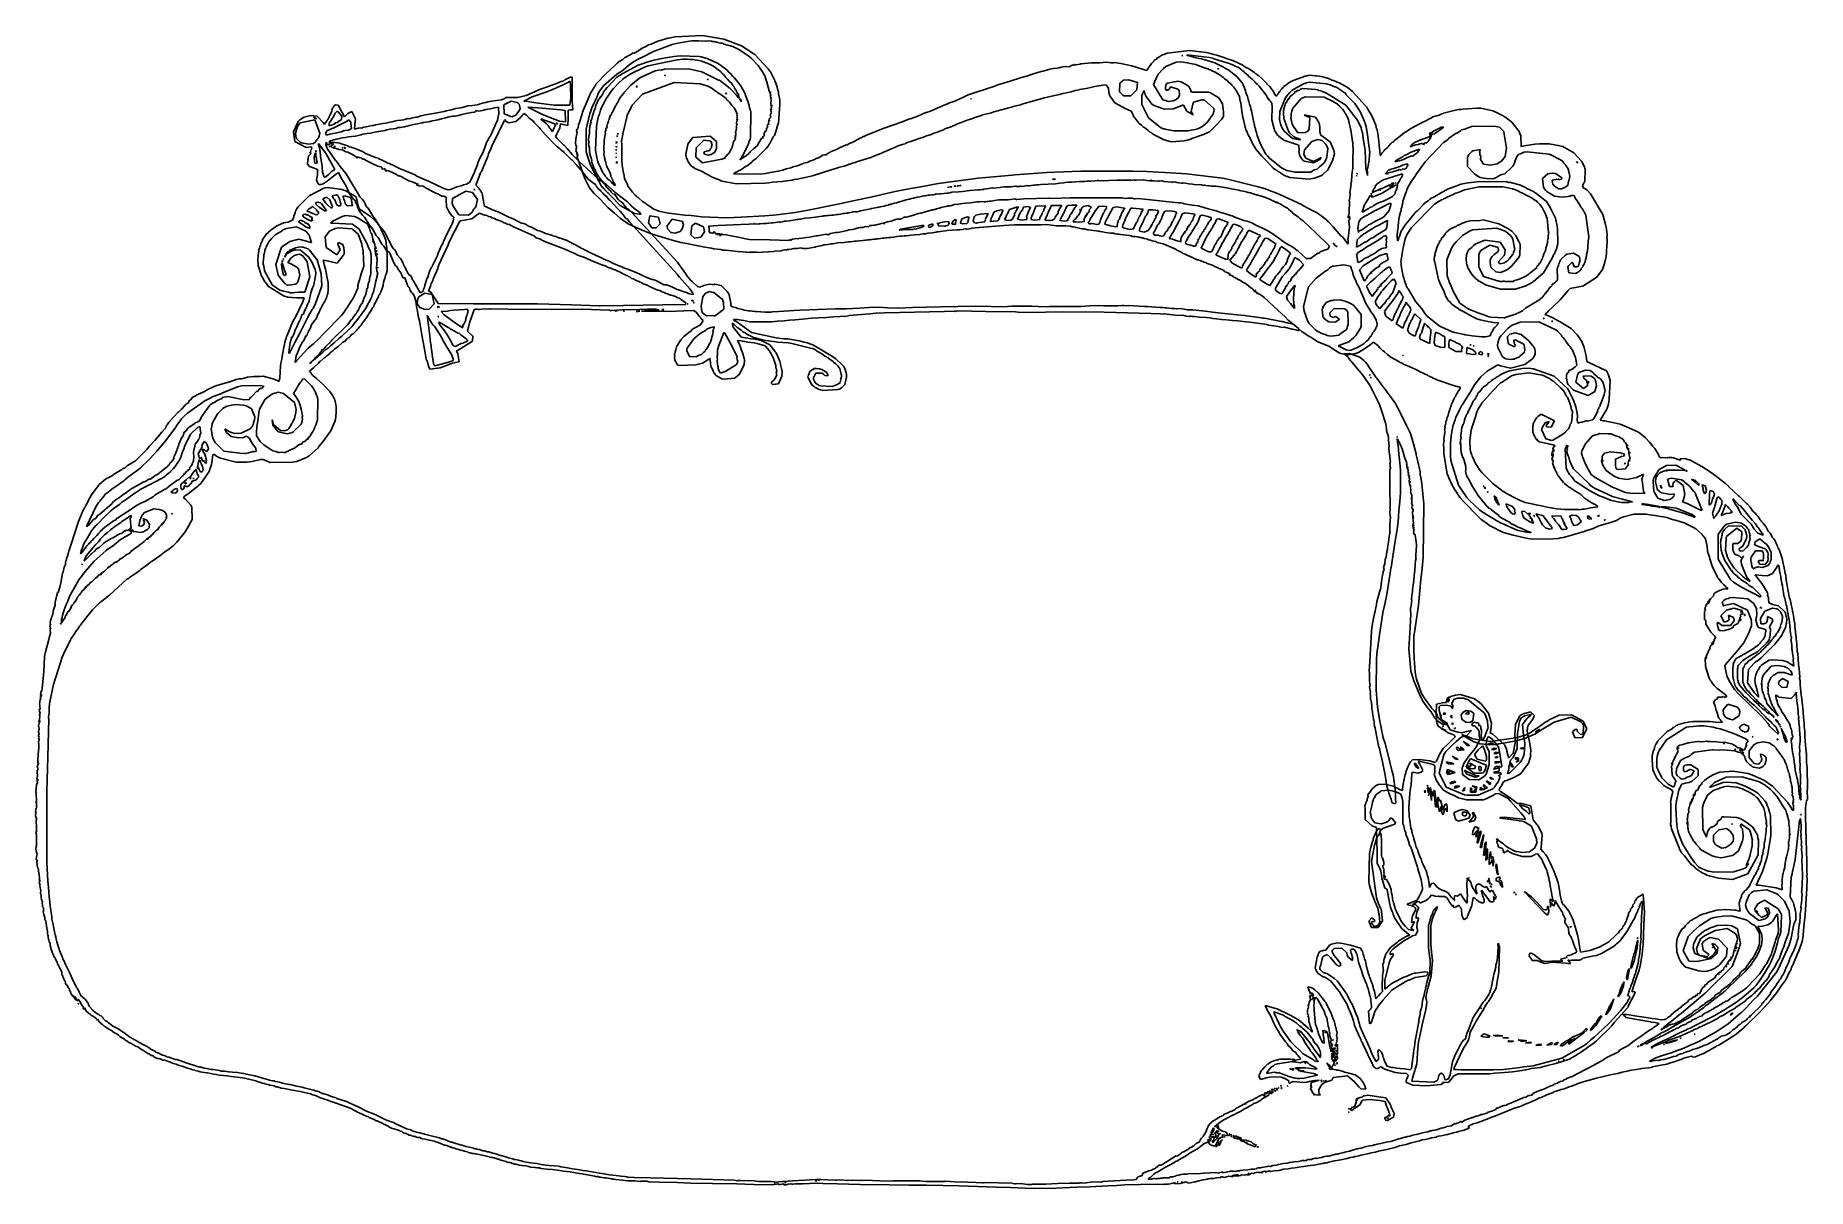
# Model space of a CAD drawing. Extents: x 0 to 208, y 1 to 205.
# Drawn here: x 168.02 to 207.52, y 179.75 to 205.45 of the extents above.
import ezdxf

# ---------------------------------------------------------------- set-up
doc = ezdxf.new("R2010")
doc.units = 0

msp = doc.modelspace()

# ---------------------------------------------------------------- linework, layer by layer
at = {"layer": 'test'}
for p, q in [((182.117593, 205.385094), (182.131846, 205.38992)), ((182.131846, 205.38992), (182.175082, 205.39548)), ((182.175082, 205.39548), (182.236017, 205.410325)), ((182.236017, 205.410325), (182.285947, 205.419666)), ((182.285947, 205.419666), (182.891127, 205.447042)), ((182.891127, 205.447042), (183.36839, 205.362313)), ((181.227796, 204.991189), (181.237532, 204.995253)), ((181.237532, 204.995253), (181.253591, 205.001659)), ((181.253591, 205.001659), (181.270242, 205.007811)), ((181.270242, 205.007811), (181.281107, 205.016504)), ((181.281107, 205.016504), (181.325967, 205.047825)), ((181.325967, 205.047825), (181.343182, 205.05615)), ((181.343182, 205.05615), (181.360454, 205.050816)), ((181.360454, 205.050816), (181.366494, 205.050543)), ((181.366494, 205.050543), (181.462968, 205.107134)), ((181.462968, 205.107134), (181.47073, 205.114133)), ((181.47073, 205.114133), (181.504339, 205.136485)), ((181.504339, 205.136485), (181.562886, 205.171348)), ((181.79688, 205.08569), (181.556128, 204.964586)), ((181.562886, 205.171348), (181.580243, 205.179815)), ((181.580243, 205.179815), (181.622526, 205.194321)), ((181.622526, 205.194321), (181.675854, 205.230787)), ((181.675854, 205.230787), (181.68782, 205.234371)), ((181.68782, 205.234371), (181.746401, 205.253449)), ((181.746401, 205.253449), (181.899904, 205.319108)), ((181.836834, 205.10076), (181.79688, 205.08569)), ((181.998838, 205.162849), (181.836834, 205.10076)), ((181.899904, 205.319108), (181.998149, 205.349986)), ((181.998149, 205.349986), (182.093604, 205.376204)), ((182.071228, 205.190648), (181.998838, 205.162849)), ((182.218438, 205.244231), (182.071228, 205.190648)), ((182.093604, 205.376204), (182.117593, 205.385094)), ((182.272729, 205.259245), (182.218438, 205.244231)), ((182.257106, 204.978202), (182.39671, 204.992652)), ((182.345119, 205.277025), (182.272729, 205.259245)), ((182.598481, 205.318348), (182.345119, 205.277025)), ((182.39671, 204.992652), (182.81704, 204.976255)), ((182.655357, 205.32371), (182.598481, 205.318348)), ((182.805307, 205.327746), (182.655357, 205.32371)), ((182.962852, 205.319166), (182.805307, 205.327746)), ((182.970613, 205.319282), (182.962852, 205.319166)), ((183.016511, 205.323628), (182.970613, 205.319282)), ((183.088898, 205.317843), (183.016511, 205.323628)), ((183.11554, 205.310082), (183.088898, 205.317843)), ((183.147855, 205.308388), (183.11554, 205.310082)), ((183.172408, 205.302941), (183.147855, 205.308388)), ((183.198259, 205.297777), (183.172408, 205.302941)), ((183.225607, 205.294955), (183.198259, 205.297777)), ((183.242399, 205.283412), (183.225607, 205.294955)), ((183.296506, 205.278557), (183.242399, 205.283412)), ((183.346237, 205.273506), (183.296506, 205.278557)), ((183.357554, 205.259931), (183.346237, 205.273506)), ((183.373189, 205.253976), (183.357554, 205.259931)), ((183.36839, 205.362313), (183.761356, 205.211968)), ((183.566469, 205.198912), (183.373189, 205.253976)), ((183.643993, 205.166397), (183.566469, 205.198912)), ((183.669816, 205.148758), (183.643993, 205.166397)), ((183.703505, 205.132587), (183.669816, 205.148758)), ((183.738658, 205.114807), (183.703505, 205.132587)), ((183.834269, 205.043921), (183.738658, 205.114807)), ((183.761356, 205.211968), (184.056086, 205.018556)), ((183.92217, 204.983156), (183.834269, 205.043921)), ((184.056086, 205.018556), (184.349842, 204.710533)), ((193.063376, 204.964509), (193.127401, 205.009747)), ((193.127401, 205.009747), (193.19963, 205.030123)), ((193.19963, 205.030123), (193.207984, 205.035993)), ((193.207984, 205.035993), (193.229094, 205.048129)), ((193.229094, 205.048129), (193.247185, 205.054309)), ((193.247185, 205.054309), (193.749269, 205.109464)), ((193.598468, 204.998935), (193.578656, 204.999781)), ((193.578656, 204.999781), (193.584921, 204.993544)), ((193.584921, 204.993544), (193.598496, 204.998963)), ((193.598496, 204.998963), (193.598468, 204.998935)), ((194.1932, 204.957435), (193.690139, 205.014365)), ((193.690139, 205.014365), (193.696065, 204.996839)), ((193.696065, 204.996839), (193.766841, 204.981373)), ((193.749269, 205.109464), (194.123351, 205.068167)), ((194.123351, 205.068167), (194.185397, 205.053717)), ((194.185397, 205.053717), (194.287025, 205.02331)), ((194.287025, 205.02331), (194.354242, 205.00378)), ((194.354242, 205.00378), (194.701945, 204.886706)), ((180.739416, 204.594715), (180.848193, 204.692759)), ((180.848193, 204.692759), (180.929925, 204.770308)), ((180.929925, 204.770308), (180.987083, 204.82846)), ((181.002287, 204.597663), (180.978581, 204.578951)), ((180.987083, 204.82846), (181.000799, 204.836221)), ((181.000799, 204.836221), (181.010536, 204.84655)), ((181.054716, 204.628574), (181.002287, 204.597663)), ((181.010536, 204.84655), (181.019002, 204.856879)), ((181.019002, 204.856879), (181.047112, 204.872853)), ((181.047112, 204.872853), (181.074233, 204.883521)), ((181.126716, 204.674506), (181.054716, 204.628574)), ((181.074233, 204.883521), (181.08809, 204.89227)), ((181.08809, 204.89227), (181.113264, 204.912646)), ((181.099744, 204.5923), (181.113573, 204.601077)), ((181.113264, 204.912646), (181.145034, 204.939768)), ((181.113573, 204.601077), (181.43994, 204.775547)), ((181.243776, 204.775446), (181.126716, 204.674506)), ((181.145034, 204.939768), (181.160076, 204.955375)), ((181.160076, 204.955375), (181.181271, 204.965563)), ((181.181271, 204.965563), (181.21408, 204.980972)), ((181.21408, 204.980972), (181.227796, 204.991189)), ((181.330243, 204.842849), (181.243776, 204.775446)), ((181.600207, 204.740846), (181.282213, 204.581244)), ((181.385968, 204.872858), (181.330243, 204.842849)), ((181.429918, 204.901114), (181.385968, 204.872858)), ((181.445441, 204.909891), (181.429918, 204.901114)), ((181.43994, 204.775547), (181.460824, 204.783986)), ((181.460935, 204.919825), (181.445441, 204.909891)), ((181.460824, 204.783986), (181.613357, 204.839442)), ((181.50184, 204.940794), (181.460935, 204.919825)), ((181.556128, 204.964586), (181.50184, 204.940794)), ((181.528109, 204.517546), (181.835389, 204.656597)), ((181.682938, 204.770518), (181.600207, 204.740846)), ((181.613357, 204.839442), (181.626283, 204.846159)), ((181.626283, 204.846159), (181.755552, 204.884544)), ((182.324101, 204.904788), (181.682938, 204.770518)), ((181.755552, 204.884544), (181.807258, 204.898881)), ((181.807258, 204.898881), (181.98306, 204.936151)), ((181.835389, 204.656597), (181.920755, 204.672712)), ((181.920755, 204.672712), (181.993145, 204.68417)), ((181.98306, 204.936151), (182.065791, 204.950911)), ((181.993145, 204.68417), (182.044851, 204.693399)), ((182.044851, 204.693399), (182.577429, 204.702599)), ((182.065791, 204.950911), (182.257106, 204.978202)), ((182.453367, 204.915146), (182.324101, 204.904788)), ((182.551608, 204.921609), (182.453367, 204.915146)), ((182.616051, 204.9119), (182.551608, 204.921609)), ((182.577429, 204.702599), (182.878551, 204.635154)), ((182.680683, 204.913876), (182.616051, 204.9119)), ((182.69121, 204.911336), (182.680683, 204.913876)), ((182.722251, 204.903208), (182.69121, 204.911336)), ((182.807567, 204.888024), (182.722251, 204.903208)), ((182.879559, 204.872333), (182.807567, 204.888024)), ((182.81704, 204.976255), (182.863578, 204.966801)), ((182.863578, 204.966801), (182.995604, 204.932979)), ((182.878551, 204.635154), (183.249614, 204.453039)), ((182.909263, 204.862286), (182.879559, 204.872333)), ((182.940059, 204.847836), (182.909263, 204.862286)), ((182.965261, 204.837478), (182.940059, 204.847836)), ((182.99479, 204.827149), (182.965261, 204.837478)), ((183.074044, 204.791767), (182.99479, 204.827149)), ((182.995604, 204.932979), (183.012029, 204.925218)), ((183.012029, 204.925218), (183.229199, 204.827318)), ((183.137115, 204.760683), (183.074044, 204.791767)), ((183.150266, 204.748886), (183.137115, 204.760683)), ((183.165647, 204.738472), (183.150266, 204.748886)), ((183.21393, 204.7039), (183.165647, 204.738472)), ((183.265483, 204.668425), (183.21393, 204.7039)), ((183.229199, 204.827318), (183.273153, 204.801551)), ((183.283517, 204.651943), (183.265483, 204.668425)), ((183.273153, 204.801551), (183.311933, 204.773213)), ((183.304345, 204.630663), (183.283517, 204.651943)), ((183.325286, 204.608932), (183.304345, 204.630663)), ((183.311933, 204.773213), (183.322149, 204.765226)), ((183.322149, 204.765226), (183.405193, 204.703177)), ((183.34126, 204.593579), (183.325286, 204.608932)), ((183.405193, 204.703177), (183.441585, 204.675519)), ((183.441585, 204.675519), (183.456713, 204.656667)), ((183.456713, 204.656667), (183.47263, 204.637814)), ((183.47263, 204.637814), (183.481125, 204.623054)), ((183.481125, 204.623054), (183.499836, 204.610128)), ((183.499836, 204.610128), (183.513919, 204.600307)), ((183.513919, 204.600307), (183.53915, 204.567338)), ((183.972999, 204.941683), (183.92217, 204.983156)), ((184.131455, 204.774102), (183.972999, 204.941683)), ((184.180451, 204.713447), (184.131455, 204.774102)), ((184.210578, 204.659156), (184.180451, 204.713447)), ((184.244188, 204.610035), (184.210578, 204.659156)), ((184.253078, 204.589348), (184.244188, 204.610035)), ((184.349842, 204.710533), (184.358055, 204.701756)), ((184.358055, 204.701756), (184.392957, 204.652556)), ((184.392957, 204.652556), (184.407322, 204.632603)), ((184.407322, 204.632603), (184.421659, 204.603235)), ((184.421659, 204.603235), (184.429844, 204.587911)), ((190.198865, 204.571481), (190.294522, 204.598264)), ((190.294522, 204.598264), (190.312612, 204.607352)), ((190.312612, 204.607352), (190.366107, 204.623467)), ((190.366107, 204.623467), (190.437845, 204.640315)), ((190.437845, 204.640315), (190.485177, 204.653862)), ((190.485177, 204.653862), (190.580237, 204.682287)), ((190.580237, 204.682287), (190.610034, 204.686972)), ((190.610034, 204.686972), (190.635152, 204.692447)), ((190.635152, 204.692447), (190.715368, 204.706615)), ((190.715368, 204.706615), (190.796188, 204.721093)), ((190.796188, 204.721093), (190.838711, 204.727838)), ((190.838711, 204.727838), (190.860696, 204.731789)), ((190.860696, 204.731789), (190.889132, 204.741103)), ((190.889132, 204.741103), (190.972913, 204.756935)), ((190.972913, 204.756935), (191.080877, 204.749174)), ((191.080877, 204.749174), (191.086041, 204.7586)), ((191.086041, 204.7586), (191.114038, 204.779428)), ((191.114038, 204.779428), (191.159588, 204.78877)), ((191.159588, 204.78877), (191.166813, 204.78623)), ((191.166813, 204.78623), (191.175478, 204.780529)), ((191.175478, 204.780529), (191.184368, 204.798506)), ((191.184368, 204.798506), (191.19385, 204.796813)), ((191.19385, 204.796813), (191.216146, 204.792636)), ((191.216146, 204.792636), (191.307921, 204.806409)), ((191.307921, 204.806409), (191.32604, 204.813464)), ((191.32604, 204.813464), (191.401015, 204.819871)), ((191.401015, 204.819871), (191.486303, 204.826531)), ((191.486303, 204.826531), (191.561275, 204.834377)), ((191.561275, 204.834377), (191.628495, 204.836352)), ((191.628495, 204.836352), (191.73728, 204.834095)), ((191.73728, 204.834095), (191.746226, 204.83353)), ((191.746226, 204.83353), (191.893247, 204.847669)), ((191.893247, 204.847669), (192.000497, 204.834885)), ((192.000497, 204.834885), (192.013, 204.837707)), ((192.013, 204.837707), (192.021184, 204.838271)), ((192.021184, 204.838271), (192.044072, 204.835054)), ((192.044072, 204.835054), (192.068259, 204.842025)), ((192.068259, 204.842025), (192.21758, 204.823906)), ((192.21758, 204.823906), (192.320992, 204.800595)), ((192.320992, 204.800595), (192.463596, 204.768896)), ((192.463596, 204.768896), (192.720178, 204.690096)), ((192.720178, 204.690096), (192.794165, 204.665317)), ((192.794165, 204.665317), (192.834494, 204.726715)), ((192.834494, 204.726715), (192.887123, 204.797445)), ((192.887123, 204.797445), (192.901262, 204.819035)), ((192.901262, 204.819035), (192.956276, 204.877529)), ((192.956276, 204.877529), (192.963049, 204.894744)), ((192.963049, 204.894744), (192.967819, 204.904932)), ((192.967819, 204.904932), (192.986135, 204.909109)), ((192.986135, 204.909109), (193.007527, 204.914782)), ((193.007527, 204.914782), (193.022005, 204.918394)), ((193.00908, 204.932618), (193.029767, 204.945121)), ((193.022005, 204.918394), (193.00908, 204.932618)), ((193.029767, 204.945121), (193.063376, 204.964509)), ((193.150273, 204.693853), (193.049043, 204.585962)), ((193.167573, 204.713298), (193.150273, 204.693853)), ((193.215113, 204.753365), (193.167573, 204.713298)), ((193.447607, 204.854702), (193.215113, 204.753365)), ((193.539075, 204.861193), (193.447607, 204.854702)), ((193.611462, 204.852839), (193.539075, 204.861193)), ((193.885511, 204.797044), (193.611462, 204.852839)), ((193.766841, 204.981373), (193.839228, 204.965371)), ((193.839228, 204.965371), (193.891885, 204.951091)), ((193.97858, 204.765345), (193.885511, 204.797044)), ((193.891885, 204.951091), (193.959105, 204.935569)), ((193.959105, 204.935569), (194.016421, 204.924844)), ((194.081995, 204.728605), (193.97858, 204.765345)), ((194.016421, 204.924844), (194.142507, 204.890094)), ((194.154382, 204.702838), (194.081995, 204.728605)), ((194.142507, 204.890094), (194.311747, 204.837338)), ((194.332772, 204.622526), (194.154382, 204.702838)), ((194.26338, 204.939796), (194.1932, 204.957435)), ((194.271141, 204.935422), (194.26338, 204.939796)), ((194.408005, 204.891181), (194.271141, 204.935422)), ((194.311747, 204.837338), (194.506246, 204.739636)), ((194.366382, 204.597211), (194.332772, 204.622526)), ((194.379461, 204.71332), (194.376921, 204.703132)), ((194.376921, 204.703132), (194.397608, 204.703132)), ((194.397551, 204.703132), (194.379461, 204.71332)), ((194.397608, 204.703132), (194.397551, 204.703132)), ((194.607496, 204.826024), (194.408005, 204.891181)), ((194.506246, 204.739636), (194.581221, 204.698985)), ((194.581221, 204.698985), (194.604476, 204.682813)), ((194.604476, 204.682813), (194.626659, 204.66684)), ((194.635936, 204.822666), (194.607496, 204.826024)), ((194.626659, 204.66684), (194.808145, 204.527707)), ((194.645842, 204.81784), (194.635936, 204.822666)), ((194.665908, 204.80689), (194.645842, 204.81784)), ((194.692465, 204.796391), (194.665908, 204.80689)), ((194.707422, 204.791113), (194.692465, 204.796391)), ((194.701945, 204.886706), (194.727994, 204.877591)), ((194.728561, 204.781066), (194.707422, 204.791113)), ((194.727994, 204.877591), (194.826752, 204.835065)), ((194.750405, 204.771442), (194.728561, 204.781066)), ((194.759577, 204.765064), (194.750405, 204.771442)), ((194.775494, 204.759109), (194.759577, 204.765064)), ((194.797508, 204.749288), (194.775494, 204.759109)), ((194.820085, 204.739664), (194.797508, 204.749288)), ((194.829117, 204.738535), (194.820085, 204.739664)), ((194.826752, 204.835065), (194.932472, 204.780774)), ((194.887026, 204.695561), (194.829117, 204.738535)), ((194.920139, 204.667988), (194.887026, 204.695561)), ((194.95558, 204.641431), (194.920139, 204.667988)), ((194.932472, 204.780774), (194.955755, 204.761245)), ((194.966417, 204.631497), (194.95558, 204.641431)), ((194.955755, 204.761245), (194.969895, 204.753483)), ((195.019766, 204.585574), (194.966417, 204.631497)), ((194.969895, 204.753483), (195.021601, 204.727942)), ((195.021601, 204.727942), (195.059238, 204.709062)), ((195.059238, 204.709062), (195.082493, 204.695628)), ((195.082493, 204.695628), (195.182899, 204.629379)), ((195.182899, 204.629379), (195.193651, 204.619868)), ((195.193651, 204.619868), (195.227261, 204.58925)), ((179.1289, 204.178981), (179.256394, 204.239041)), ((179.256394, 204.239041), (179.323614, 204.264836)), ((179.323614, 204.264836), (179.416685, 204.295711)), ((179.416685, 204.295711), (179.509243, 204.328463)), ((179.533744, 204.23176), (179.422422, 204.193804)), ((179.509243, 204.328463), (179.537098, 204.337578)), ((179.562791, 204.246012), (179.533744, 204.23176)), ((179.537098, 204.337578), (179.590802, 204.358632)), ((179.582716, 204.255128), (179.562791, 204.246012)), ((179.784375, 204.346497), (179.582716, 204.255128)), ((179.590802, 204.358632), (179.635342, 204.377654)), ((179.635342, 204.377654), (179.744085, 204.418554)), ((179.744085, 204.418554), (179.800033, 204.432467)), ((179.872275, 204.390716), (179.784375, 204.346497)), ((179.800033, 204.432467), (179.800597, 204.438112)), ((179.800597, 204.438112), (179.822215, 204.4575)), ((179.822215, 204.4575), (179.900196, 204.493904)), ((179.944663, 204.426061), (179.872275, 204.390716)), ((179.900196, 204.493904), (179.94932, 204.51809)), ((179.948501, 204.322497), (179.944663, 204.426061)), ((179.953665, 204.059627), (179.948501, 204.322497)), ((179.94932, 204.51809), (179.968285, 204.522804)), ((179.968285, 204.522804), (179.988266, 204.520546)), ((179.988266, 204.520546), (179.987984, 204.086768)), ((180.421007, 204.19506), (180.43653, 204.227264)), ((180.43653, 204.227264), (180.457217, 204.259508)), ((180.457217, 204.259508), (180.477903, 204.290533)), ((180.477903, 204.290533), (180.497207, 204.320688)), ((180.497207, 204.320688), (180.511516, 204.3518)), ((180.511516, 204.3518), (180.518177, 204.37085)), ((180.518177, 204.37085), (180.591681, 204.438341)), ((180.598224, 204.204284), (180.560438, 204.138936)), ((180.591681, 204.438341), (180.68854, 204.539419)), ((180.694564, 204.330759), (180.598224, 204.204284)), ((180.681723, 204.193018), (180.723365, 204.237829)), ((180.68854, 204.539419), (180.702002, 204.55528)), ((180.978581, 204.578951), (180.694564, 204.330759)), ((180.702002, 204.55528), (180.739416, 204.594715)), ((180.723365, 204.237829), (180.768224, 204.28949)), ((180.768224, 204.28949), (180.778299, 204.304053)), ((180.778299, 204.304053), (180.980127, 204.516899)), ((180.866678, 204.208906), (180.836884, 204.168195)), ((180.906071, 204.263211), (180.866678, 204.208906)), ((181.023272, 204.385376), (180.906071, 204.263211)), ((180.980127, 204.516899), (181.099744, 204.5923)), ((181.116445, 204.47558), (181.023272, 204.385376)), ((181.152609, 204.501431), (181.116445, 204.47558)), ((181.145027, 204.175908), (181.287591, 204.334274)), ((181.190486, 204.527283), (181.152609, 204.501431)), ((181.232302, 204.554066), (181.190486, 204.527283)), ((181.264123, 204.573144), (181.232302, 204.554066)), ((181.282213, 204.581244), (181.264123, 204.573144)), ((181.287591, 204.334274), (181.291429, 204.338789)), ((181.291429, 204.338789), (181.375715, 204.408696)), ((181.375715, 204.408696), (181.383645, 204.41259)), ((181.383645, 204.41259), (181.485716, 204.491553)), ((181.424064, 204.300274), (181.43064, 204.328711)), ((181.42429, 204.300286), (181.424064, 204.300274)), ((181.425701, 204.289505), (181.42429, 204.300286)), ((181.43064, 204.328711), (181.425137, 204.329276)), ((181.425137, 204.329276), (181.425701, 204.289505)), ((181.485716, 204.491553), (181.528109, 204.517546)), ((182.261682, 204.40109), (181.554208, 204.138451)), ((182.055714, 204.562298), (182.049393, 204.548017)), ((182.049393, 204.548017), (182.065451, 204.558234)), ((182.065451, 204.558234), (182.055714, 204.562298)), ((182.065451, 204.558234), (182.065451, 204.558234)), ((182.841098, 204.367401), (182.261682, 204.40109)), ((182.967023, 204.328065), (182.841098, 204.367401)), ((182.991887, 204.326372), (182.967023, 204.328065)), ((182.997785, 204.32355), (182.991887, 204.326372)), ((183.085274, 204.277356), (182.997785, 204.32355)), ((183.003388, 204.475469), (183.001413, 204.465281)), ((183.001413, 204.465281), (183.027264, 204.465281)), ((183.027264, 204.465281), (183.003388, 204.475469)), ((183.027264, 204.465281), (183.027264, 204.465281)), ((183.117453, 204.255483), (183.085274, 204.277356)), ((183.200138, 204.200055), (183.117453, 204.255483)), ((183.249614, 204.453039), (183.259943, 204.449765)), ((183.259943, 204.449765), (183.270301, 204.447507)), ((183.270301, 204.447507), (183.304766, 204.420357)), ((183.304766, 204.420357), (183.364574, 204.379226)), ((183.358081, 204.579384), (183.34126, 204.593579)), ((183.389847, 204.538964), (183.358081, 204.579384)), ((183.364574, 204.379226), (183.436103, 204.320846)), ((183.415078, 204.511983), (183.389847, 204.538964)), ((183.451276, 204.469704), (183.415078, 204.511983)), ((183.436103, 204.320846), (183.485743, 204.276896)), ((183.487468, 204.425832), (183.451276, 204.469704)), ((183.485743, 204.276896), (183.500306, 204.268768)), ((183.544237, 204.372679), (183.487468, 204.425832)), ((183.500306, 204.268768), (183.652926, 204.114539)), ((183.53915, 204.567338), (183.570462, 204.531318)), ((183.554566, 204.353967), (183.544237, 204.372679)), ((183.568085, 204.338699), (183.554566, 204.353967)), ((183.578442, 204.323177), (183.568085, 204.338699)), ((183.570462, 204.531318), (183.591149, 204.511873)), ((183.588292, 204.307514), (183.578442, 204.323177)), ((183.600004, 204.302349), (183.588292, 204.307514)), ((183.591149, 204.511873), (183.611836, 204.497338)), ((183.608047, 204.27212), (183.600004, 204.302349)), ((183.636416, 204.225757), (183.608047, 204.27212)), ((183.611836, 204.497338), (183.653094, 204.446005)), ((183.639888, 204.220536), (183.636416, 204.225757)), ((183.656877, 204.21125), (183.639888, 204.220536)), ((183.652898, 204.201514), (183.656877, 204.21125)), ((183.653094, 204.446005), (183.691868, 204.390029)), ((183.691868, 204.390029), (183.702311, 204.38001)), ((183.702311, 204.38001), (183.715236, 204.36192)), ((183.715236, 204.36192), (183.731351, 204.341233)), ((183.731351, 204.341233), (183.741935, 204.332286)), ((183.741935, 204.332286), (183.755622, 204.305927)), ((183.755622, 204.305927), (183.792989, 204.239912)), ((183.792989, 204.239912), (183.825227, 204.17497)), ((184.265609, 204.571258), (184.253078, 204.589348)), ((184.280595, 204.548003), (184.265609, 204.571258)), ((184.324308, 204.404081), (184.280595, 204.548003)), ((184.378148, 204.215726), (184.324308, 204.404081)), ((184.399456, 204.150846), (184.378148, 204.215726)), ((184.429844, 204.587911), (184.494168, 204.458786)), ((184.494168, 204.458786), (184.500743, 204.443235)), ((184.500743, 204.443235), (184.50746, 204.427995)), ((184.50746, 204.427995), (184.517564, 204.403837)), ((184.517564, 204.403837), (184.535231, 204.359613)), ((184.535231, 204.359613), (184.548157, 204.31398)), ((184.548157, 204.31398), (184.578606, 204.205897)), ((184.578606, 204.205897), (184.583319, 204.18998)), ((188.811808, 204.122613), (189.056145, 204.204943)), ((189.056145, 204.204943), (189.138876, 204.230964)), ((189.138876, 204.230964), (189.221609, 204.256533)), ((189.221609, 204.256533), (189.360623, 204.298426)), ((189.360623, 204.298426), (189.425249, 204.324277)), ((189.425249, 204.324277), (189.496228, 204.350129)), ((189.496228, 204.350129), (189.600289, 204.379909)), ((189.600289, 204.379909), (189.749014, 204.426834)), ((189.749014, 204.426834), (189.840336, 204.459101)), ((189.840336, 204.459101), (189.88885, 204.474228)), ((189.88885, 204.474228), (189.913742, 204.483372)), ((189.913742, 204.483372), (189.947961, 204.498047)), ((189.947961, 204.498047), (190.08511, 204.532947)), ((190.08511, 204.532947), (190.110962, 204.542091)), ((190.110962, 204.542091), (190.198865, 204.571481)), ((191.178411, 204.210645), (191.105369, 204.192301)), ((191.198223, 204.220071), (191.178411, 204.210645)), ((191.245061, 204.227268), (191.198223, 204.220071)), ((191.284699, 204.238218), (191.245061, 204.227268)), ((191.295197, 204.242677), (191.284699, 204.238218)), ((191.439827, 204.266102), (191.295197, 204.242677)), ((191.48119, 204.274371), (191.439827, 204.266102)), ((191.598321, 204.29867), (191.48119, 204.274371)), ((191.677676, 204.313938), (191.598321, 204.29867)), ((191.724212, 204.320571), (191.677676, 204.313938)), ((191.818251, 204.334992), (191.724212, 204.320571)), ((191.885471, 204.349131), (191.818251, 204.334992)), ((191.940117, 204.268374), (191.885471, 204.349131)), ((191.94754, 204.185903), (191.940117, 204.268374)), ((192.194713, 204.372145), (192.188645, 204.188788)), ((192.201712, 204.390095), (192.194713, 204.372145)), ((192.275716, 204.449192), (192.201712, 204.390095)), ((192.394441, 204.457235), (192.275716, 204.449192)), ((192.586358, 204.397054), (192.394441, 204.457235)), ((192.435045, 204.099733), (192.571767, 204.235792)), ((192.571767, 204.235792), (192.586358, 204.397054)), ((192.733473, 204.21707), (192.697518, 204.145193)), ((192.737396, 204.206261), (192.733473, 204.21707)), ((192.742843, 204.180861), (192.737396, 204.206261)), ((193.016494, 204.52676), (192.9442, 204.351314)), ((192.9442, 204.351314), (193.148207, 204.008874)), ((193.045063, 204.584268), (193.016494, 204.52676)), ((193.049043, 204.585962), (193.045063, 204.584268)), ((193.212327, 204.259459), (193.215798, 204.356972)), ((193.221076, 204.232619), (193.212327, 204.259459)), ((193.215798, 204.356972), (193.257164, 204.385245)), ((193.225366, 204.230926), (193.221076, 204.232619)), ((193.263505, 204.227906), (193.225366, 204.230926)), ((193.257164, 204.385245), (193.4925, 204.429766)), ((193.301823, 204.25627), (193.263505, 204.227906)), ((193.32186, 204.303104), (193.301823, 204.25627)), ((193.464752, 204.256439), (193.32186, 204.303104)), ((193.502632, 204.240155), (193.464752, 204.256439)), ((193.4925, 204.429766), (193.558049, 204.413538)), ((193.517759, 204.227342), (193.502632, 204.240155)), ((193.526762, 204.113587), (193.517759, 204.227342)), ((193.558049, 204.413538), (193.714835, 204.322278)), ((193.714835, 204.322278), (193.730357, 204.306361)), ((193.730357, 204.306361), (193.745879, 204.28051)), ((193.745879, 204.28051), (193.761317, 204.254686)), ((193.761317, 204.254686), (193.775202, 204.230302)), ((193.775202, 204.230302), (193.775202, 204.189679)), ((194.379957, 204.589224), (194.366382, 204.597211)), ((194.41572, 204.568537), (194.379957, 204.589224)), ((194.448692, 204.54785), (194.41572, 204.568537)), ((194.459473, 204.537521), (194.448692, 204.54785)), ((194.47491, 204.527164), (194.459473, 204.537521)), ((194.503251, 204.506477), (194.47491, 204.527164)), ((194.529808, 204.48579), (194.503251, 204.506477)), ((194.537061, 204.47546), (194.529808, 204.48579)), ((194.546798, 204.465131), (194.537061, 204.47546)), ((194.562913, 204.454181), (194.546798, 204.465131)), ((194.573242, 204.449609), (194.562913, 204.454181)), ((194.583571, 204.447069), (194.573242, 204.449609)), ((194.599855, 204.41802), (194.583571, 204.447069)), ((194.608661, 204.413448), (194.599855, 204.41802)), ((194.634682, 204.392761), (194.608661, 204.413448)), ((194.677396, 204.359092), (194.634682, 204.392761)), ((194.692749, 204.337135), (194.677396, 204.359092)), ((194.723954, 204.299255), (194.692749, 204.337135)), ((194.749015, 204.271739), (194.723954, 204.299255)), ((194.764538, 204.251701), (194.749015, 204.271739)), ((194.78006, 204.232623), (194.764538, 204.251701)), ((194.795469, 204.206715), (194.78006, 204.232623)), ((194.805206, 204.184758), (194.795469, 204.206715)), ((194.808145, 204.527707), (194.917227, 204.390683)), ((194.917227, 204.390683), (194.937942, 204.362246)), ((194.937942, 204.362246), (194.94576, 204.346696)), ((194.94576, 204.346696), (194.966447, 204.292557)), ((194.966447, 204.292557), (194.987134, 204.237442)), ((194.987134, 204.237442), (194.994415, 204.213622)), ((194.994415, 204.213622), (195.005422, 204.178548)), ((195.035711, 204.572281), (195.019766, 204.585574)), ((195.069824, 204.531763), (195.035711, 204.572281)), ((195.104986, 204.502166), (195.069824, 204.531763)), ((195.146354, 204.47321), (195.104986, 204.502166)), ((195.152563, 204.466606), (195.146354, 204.47321)), ((195.19491, 204.419085), (195.152563, 204.466606)), ((195.211166, 204.409659), (195.19491, 204.419085)), ((195.20428, 204.407966), (195.211166, 204.409659)), ((195.235304, 204.373239), (195.20428, 204.407966)), ((195.242909, 204.378351), (195.219654, 204.39805)), ((195.219654, 204.39805), (195.239353, 204.374795)), ((195.227261, 204.58925), (195.288379, 204.544456)), ((195.295691, 204.317991), (195.235304, 204.373239)), ((195.239353, 204.374795), (195.266192, 204.355096)), ((195.266164, 204.355096), (195.242909, 204.378351)), ((195.266192, 204.355096), (195.266164, 204.355096)), ((195.288379, 204.544456), (195.357653, 204.486651)), ((195.435882, 204.143225), (195.295691, 204.317991)), ((195.357653, 204.486651), (195.462527, 204.382198)), ((195.462527, 204.382198), (195.473337, 204.370824)), ((195.473337, 204.370824), (195.537669, 204.306162)), ((195.537669, 204.306162), (195.55528, 204.2881)), ((195.55528, 204.2881), (195.565948, 204.261147)), ((195.565948, 204.261147), (195.58147, 204.24015)), ((195.58147, 204.24015), (195.596992, 204.225757)), ((195.596992, 204.225757), (195.609043, 204.207977)), ((195.609043, 204.207977), (195.62798, 204.179537)), ((195.766675, 204.200709), (195.776412, 204.228537)), ((195.776412, 204.228537), (195.782508, 204.23641)), ((195.782508, 204.23641), (195.793458, 204.252525)), ((195.793458, 204.252525), (195.801219, 204.264746)), ((195.801219, 204.264746), (195.834829, 204.286448)), ((195.834829, 204.286448), (195.846146, 204.303636)), ((195.839006, 204.307192), (195.864011, 204.31913)), ((195.846146, 204.303636), (195.839006, 204.307192)), ((195.864011, 204.31913), (195.901038, 204.344981)), ((195.901038, 204.344981), (195.934521, 204.370833)), ((195.934521, 204.370833), (195.948576, 204.381331)), ((195.948576, 204.381331), (196.028721, 204.428062)), ((196.028654, 204.216969), (195.98378, 204.172446)), ((196.082962, 204.259269), (196.028654, 204.216969)), ((196.028721, 204.428062), (196.041647, 204.433819)), ((196.041647, 204.433819), (196.052259, 204.437911)), ((196.052259, 204.437911), (196.06002, 204.444713)), ((196.06002, 204.444713), (196.345869, 204.547371)), ((196.303558, 204.375697), (196.082962, 204.259269)), ((196.132032, 204.207196), (196.150122, 204.221081)), ((196.144958, 204.197826), (196.132032, 204.207196)), ((196.150122, 204.221081), (196.188744, 204.223339)), ((196.188744, 204.223339), (196.196505, 204.230112)), ((196.196505, 204.230112), (196.21993, 204.249783)), ((196.21993, 204.249783), (196.27548, 204.261185)), ((196.27548, 204.261185), (196.558608, 204.245465)), ((196.322721, 204.37866), (196.303558, 204.375697)), ((196.346681, 204.388877), (196.322721, 204.37866)), ((196.345869, 204.547371), (196.365596, 204.548782)), ((196.418382, 204.402085), (196.346681, 204.388877)), ((196.365596, 204.548782), (196.371777, 204.547371)), ((196.371777, 204.547371), (196.386988, 204.55214)), ((196.386988, 204.55214), (196.415428, 204.561002)), ((196.415428, 204.561002), (196.488758, 204.552931)), ((196.801696, 204.369561), (196.418382, 204.402085)), ((196.488758, 204.552931), (196.553722, 204.546496)), ((196.553722, 204.546496), (196.574776, 204.543194)), ((196.558608, 204.245465), (196.607731, 204.23491)), ((196.574776, 204.543194), (196.633907, 204.538114)), ((196.607731, 204.23491), (196.620657, 204.22777)), ((196.620657, 204.22777), (196.631466, 204.222634)), ((196.631466, 204.222634), (196.667664, 204.212671)), ((196.633907, 204.538114), (196.713861, 204.521237)), ((196.667664, 204.212671), (196.693064, 204.202709)), ((196.693064, 204.202709), (196.706357, 204.198362)), ((196.713861, 204.521237), (196.770737, 204.506138)), ((196.770737, 204.506138), (196.84081, 204.48421)), ((196.881845, 204.349157), (196.801696, 204.369561)), ((196.84081, 204.48421), (196.895708, 204.462563)), ((196.889606, 204.340549), (196.881845, 204.349157)), ((196.89923, 204.335553), (196.889606, 204.340549)), ((196.895708, 204.462563), (196.915463, 204.453645)), ((196.915457, 204.330812), (196.89923, 204.335553)), ((196.931685, 204.326071), (196.915457, 204.330812)), ((196.915463, 204.453645), (196.958804, 204.441594)), ((196.941309, 204.319947), (196.931685, 204.326071)), ((196.957367, 204.314048), (196.941309, 204.319947)), ((196.966427, 204.308883), (196.957367, 204.314048)), ((196.958804, 204.441594), (196.993085, 204.428047)), ((196.982683, 204.304932), (196.966427, 204.308883)), ((196.999814, 204.302392), (196.982683, 204.304932)), ((196.993085, 204.428047), (197.0383, 204.409082)), ((197.060218, 204.268749), (196.999814, 204.302392)), ((197.0383, 204.409082), (197.084833, 204.391584)), ((197.085279, 204.250658), (197.060218, 204.268749)), ((197.084833, 204.391584), (197.261961, 204.29494)), ((197.096144, 204.241909), (197.085279, 204.250658)), ((197.117142, 204.227403), (197.096144, 204.241909)), ((197.137829, 204.212276), (197.117142, 204.227403)), ((197.154113, 204.200931), (197.137829, 204.212276)), ((197.261961, 204.29494), (197.375713, 204.194729)), ((174.631162, 203.781815), (174.648152, 203.823183)), ((174.648152, 203.823183), (174.665706, 203.851623)), ((174.665706, 203.851623), (174.670081, 203.861952)), ((174.670081, 203.861952), (174.679479, 203.872281)), ((174.679479, 203.872281), (174.689752, 203.886646)), ((174.689752, 203.886646), (174.718516, 203.897653)), ((174.718516, 203.897653), (174.769674, 203.893645)), ((174.769674, 203.893645), (174.860962, 203.732697)), ((177.342579, 203.802663), (177.392958, 203.820359)), ((177.392958, 203.820359), (177.503118, 203.837151)), ((177.503118, 203.837151), (177.53274, 203.842823)), ((177.53274, 203.842823), (177.66721, 203.874376)), ((177.66721, 203.874376), (177.763064, 203.888713)), ((177.763064, 203.888713), (177.866577, 203.903727)), ((177.866577, 203.903727), (177.900892, 203.909005)), ((177.900892, 203.909005), (177.933393, 203.921507)), ((177.933393, 203.921507), (177.985759, 203.935928)), ((177.985759, 203.935928), (178.020219, 203.944028)), ((178.020219, 203.944028), (178.06054, 203.955035)), ((178.06054, 203.955035), (178.104651, 203.965618)), ((178.104651, 203.965618), (178.186865, 203.980689)), ((178.165944, 203.814494), (178.107318, 203.804305)), ((178.259018, 203.837156), (178.165944, 203.814494)), ((178.186865, 203.980689), (178.410275, 204.014174)), ((178.341749, 203.846752), (178.259018, 203.837156)), ((178.342596, 203.81562), (178.341749, 203.846752)), ((178.35126, 203.706928), (178.342596, 203.81562)), ((178.410275, 204.014174), (178.451643, 204.02329)), ((178.451643, 204.02329), (178.462283, 204.02329)), ((178.462283, 204.02329), (178.491806, 204.058385)), ((178.630582, 203.982888), (178.465778, 203.897293)), ((178.465778, 203.897293), (178.472664, 203.700313)), ((178.491806, 204.058385), (178.516219, 204.067472)), ((178.516219, 204.067472), (178.767092, 204.060304)), ((178.760576, 203.953966), (178.630582, 203.982888)), ((178.773869, 203.944878), (178.760576, 203.953966)), ((178.767092, 204.060304), (178.963143, 204.110423)), ((178.805478, 203.913857), (178.773869, 203.944878)), ((178.813493, 203.882832), (178.805478, 203.913857)), ((178.817557, 203.855146), (178.813493, 203.882832)), ((178.816287, 203.782945), (178.82656, 203.818782)), ((178.82656, 203.818782), (178.817557, 203.855146)), ((179.096673, 204.077856), (178.906393, 203.985614)), ((178.906393, 203.985614), (178.997294, 203.97108)), ((178.963143, 204.110423), (179.097718, 204.171248)), ((178.997294, 203.97108), (179.17423, 203.9452)), ((179.319038, 203.824988), (178.999063, 203.844856)), ((178.999063, 203.844856), (179.293186, 203.701414)), ((179.422422, 204.193804), (179.096673, 204.077856)), ((179.097718, 204.171248), (179.1289, 204.178981)), ((179.17423, 203.9452), (179.582712, 203.890537)), ((179.725497, 203.785911), (179.319038, 203.824988)), ((179.582712, 203.890537), (179.934315, 203.896153)), ((179.934315, 203.896153), (179.934333, 203.896147)), ((179.934333, 203.896147), (179.953665, 204.059627)), ((179.987984, 204.086768), (179.990524, 203.985868)), ((179.990524, 203.985868), (179.99758, 203.888871)), ((179.99758, 203.888871), (179.999555, 203.791939)), ((180.229684, 203.772359), (180.368142, 204.082896)), ((180.368142, 204.082896), (180.405485, 204.172115)), ((180.405485, 204.172115), (180.421007, 204.19506)), ((180.426676, 203.833667), (180.412113, 203.791681)), ((180.463991, 203.916522), (180.426676, 203.833667)), ((180.503584, 204.003802), (180.463991, 203.916522)), ((180.471871, 203.752292), (180.500962, 203.829417)), ((180.500962, 203.829417), (180.506861, 203.841186)), ((180.55468, 204.104674), (180.503584, 204.003802)), ((180.506861, 203.841186), (180.508836, 203.869981)), ((180.508836, 203.869981), (180.523766, 203.901251)), ((180.523766, 203.901251), (180.541602, 203.954572)), ((180.541602, 203.954572), (180.576812, 204.01782)), ((180.55722, 204.122059), (180.55468, 204.104674)), ((180.560438, 204.138936), (180.55722, 204.122059)), ((180.576812, 204.01782), (180.597527, 204.033343)), ((180.597527, 204.033343), (180.598374, 204.038648)), ((180.598374, 204.038648), (180.628338, 204.085139)), ((180.649311, 203.852516), (180.617798, 203.778565)), ((180.628338, 204.085139), (180.630595, 204.088441)), ((180.630595, 204.088441), (180.668769, 204.147343)), ((180.67505, 203.90681), (180.649311, 203.852516)), ((180.668769, 204.147343), (180.674526, 204.149883)), ((180.674526, 204.149883), (180.681723, 204.193018)), ((180.721481, 203.999881), (180.67505, 203.90681)), ((180.75368, 204.049002), (180.721481, 203.999881)), ((180.80269, 204.123977), (180.75368, 204.049002)), ((180.836884, 204.168195), (180.80269, 204.123977)), ((180.871071, 203.715954), (180.938717, 203.843428)), ((180.938717, 203.843428), (180.954719, 203.875832)), ((180.954719, 203.875832), (180.964145, 203.896519)), ((180.964145, 203.896519), (180.984832, 203.931264)), ((180.984832, 203.931264), (181.010683, 203.964744)), ((181.010683, 203.964744), (181.026206, 203.994761)), ((181.015876, 203.999333), (181.025528, 204.010283)), ((181.026206, 203.994761), (181.015876, 203.999333)), ((181.025528, 204.010283), (181.042433, 204.033566)), ((181.042433, 204.033566), (181.057081, 204.062006)), ((181.057081, 204.062006), (181.092325, 204.11162)), ((181.092325, 204.11162), (181.135177, 204.161825)), ((181.135177, 204.161825), (181.145027, 204.175908)), ((181.311223, 203.865407), (181.243067, 203.720348)), ((181.327564, 203.896355), (181.311223, 203.865407)), ((181.554208, 204.138451), (181.327564, 203.896355)), ((183.218229, 204.184843), (183.200138, 204.200055)), ((183.22599, 204.176941), (183.218229, 204.184843)), ((183.303937, 204.131766), (183.22599, 204.176941)), ((183.331905, 204.108511), (183.303937, 204.131766)), ((183.36234, 204.085255), (183.331905, 204.108511)), ((183.415922, 204.041305), (183.36234, 204.085255)), ((183.425385, 204.149873), (183.403033, 204.165395)), ((183.403033, 204.165395), (183.429251, 204.134765)), ((183.422498, 204.028746), (183.415922, 204.041305)), ((183.443185, 204.005604), (183.422498, 204.028746)), ((183.425413, 204.149892), (183.425385, 204.149873)), ((183.429251, 204.134765), (183.425413, 204.149892)), ((183.46644, 203.986046), (183.443185, 204.005604)), ((183.492094, 203.956881), (183.46644, 203.986046)), ((183.515462, 203.929534), (183.492094, 203.956881)), ((183.54927, 203.88389), (183.515462, 203.929534)), ((183.597451, 203.83094), (183.54927, 203.88389)), ((183.673111, 203.688855), (183.597451, 203.83094)), ((183.648834, 204.192031), (183.652898, 204.201514)), ((183.666812, 204.178569), (183.648834, 204.192031)), ((183.652926, 204.114539), (183.667715, 204.096984)), ((183.675335, 204.156443), (183.666812, 204.178569)), ((183.667715, 204.096984), (183.694102, 204.058529)), ((183.68239, 204.138522), (183.675335, 204.156443)), ((183.699352, 204.134486), (183.68239, 204.138522)), ((183.694102, 204.058529), (183.715833, 204.043515)), ((183.694893, 204.123987), (183.699352, 204.134486)), ((183.704968, 204.082295), (183.694893, 204.123987)), ((183.715833, 204.043515), (183.704968, 204.082295)), ((183.741732, 204.026756), (183.725307, 204.032005)), ((183.725307, 204.032005), (183.752231, 203.968912)), ((183.750735, 203.99086), (183.741732, 204.026756)), ((183.75082, 203.990869), (183.750735, 203.99086)), ((183.752231, 203.968912), (183.75082, 203.990869)), ((183.825227, 204.17497), (183.83931, 204.145543)), ((183.83931, 204.145543), (183.853844, 204.104991)), ((183.853844, 204.104991), (183.894148, 203.99666)), ((183.894148, 203.99666), (183.899764, 203.980291)), ((183.899764, 203.980291), (183.917629, 203.932324)), ((183.917629, 203.932324), (183.929539, 203.882549)), ((183.929539, 203.882549), (183.940009, 203.836013)), ((183.940009, 203.836013), (183.955023, 203.792049)), ((184.397875, 204.092962), (184.407301, 204.109049)), ((184.407499, 204.077017), (184.397875, 204.092962)), ((184.404314, 204.198993), (184.399093, 204.186068)), ((184.399093, 204.186068), (184.404314, 204.173142)), ((184.408995, 204.147883), (184.399456, 204.150846)), ((184.404314, 204.173142), (184.404314, 204.198993)), ((184.404314, 204.198993), (184.404314, 204.198993)), ((184.407301, 204.109049), (184.413256, 204.121354)), ((184.423783, 204.072191), (184.407499, 204.077017)), ((184.408063, 203.782809), (184.424714, 203.816932)), ((184.408261, 204.033492), (184.421808, 204.06426)), ((184.418449, 204.030952), (184.408261, 204.033492)), ((184.413256, 204.121354), (184.408995, 204.147883)), ((184.412212, 203.925006), (184.418929, 204.010322)), ((184.427254, 203.842276), (184.412212, 203.925006)), ((184.428637, 204.028412), (184.418449, 204.030952)), ((184.418929, 204.010322), (184.428637, 204.028412)), ((184.421808, 204.06426), (184.423783, 204.072191)), ((184.424714, 203.816932), (184.427254, 203.842276)), ((184.435343, 203.899096), (184.430122, 203.88617)), ((184.430122, 203.88617), (184.435343, 203.873244)), ((184.435343, 203.873244), (184.435343, 203.899096)), ((184.435343, 203.899096), (184.435343, 203.899096)), ((184.583319, 204.18998), (184.583601, 204.164241)), ((184.615441, 203.907436), (184.583446, 203.502193)), ((184.583601, 204.164241), (184.585294, 204.141043)), ((184.585294, 204.141043), (184.609735, 204.050283)), ((184.609735, 204.050283), (184.614871, 204.003745)), ((184.614871, 204.003745), (184.615436, 203.942234)), ((184.615436, 203.942234), (184.615441, 203.907436)), ((188.042708, 203.791287), (188.122645, 203.826768)), ((188.122645, 203.826768), (188.213131, 203.860403)), ((188.213131, 203.860403), (188.244359, 203.874881)), ((188.244359, 203.874881), (188.275265, 203.889896)), ((188.275265, 203.889896), (188.312072, 203.906236)), ((188.312072, 203.906236), (188.336766, 203.915775)), ((188.336766, 203.915775), (188.368443, 203.931298)), ((188.368443, 203.931298), (188.399552, 203.94682)), ((188.399552, 203.94682), (188.447409, 203.962257)), ((188.447409, 203.962257), (188.494263, 203.977779)), ((188.494263, 203.977779), (188.51495, 203.985597)), ((188.51495, 203.985597), (188.64508, 204.044494)), ((188.64508, 204.044494), (188.678687, 204.060044)), ((188.678687, 204.060044), (188.725025, 204.081183)), ((188.725025, 204.081183), (188.783169, 204.108389)), ((188.783169, 204.108389), (188.811808, 204.122613)), ((188.882315, 204.043227), (188.876078, 204.03699)), ((188.876078, 204.03699), (188.881525, 204.023415)), ((188.881525, 204.023415), (188.882372, 204.043227)), ((188.882372, 204.043227), (188.882315, 204.043227)), ((189.686461, 203.825457), (189.552538, 203.787476)), ((189.71881, 203.834263), (189.686461, 203.825457)), ((189.781345, 203.85097), (189.71881, 203.834263)), ((189.847238, 203.870669), (189.781345, 203.85097)), ((189.950681, 203.892993), (189.847238, 203.870669)), ((189.98643, 203.903294), (189.950681, 203.892993)), ((190.012281, 203.914668), (189.98643, 203.903294)), ((190.038584, 203.923445), (190.012281, 203.914668)), ((190.245408, 203.979624), (190.038584, 203.923445)), ((190.379847, 204.017941), (190.245408, 203.979624)), ((190.462578, 204.041817), (190.379847, 204.017941)), ((190.509114, 204.05511), (190.462578, 204.041817)), ((190.581504, 204.072608), (190.509114, 204.05511)), ((190.64355, 204.084828), (190.581504, 204.072608)), ((190.850788, 204.133627), (190.64355, 204.084828)), ((190.923178, 204.149713), (190.850788, 204.133627)), ((191.005496, 204.168171), (190.923178, 204.149713)), ((191.03815, 204.177541), (191.005496, 204.168171)), ((191.105369, 204.192301), (191.03815, 204.177541)), ((191.950672, 204.171425), (191.94754, 204.185903)), ((191.955724, 204.150399), (191.950672, 204.171425)), ((191.960494, 204.128668), (191.955724, 204.150399)), ((191.964388, 204.113485), (191.960494, 204.128668)), ((191.974097, 204.099769), (191.964388, 204.113485)), ((192.085338, 203.944524), (191.974097, 204.099769)), ((192.315719, 203.817403), (192.085338, 203.944524)), ((192.188645, 204.188788), (192.257555, 204.113681)), ((192.257555, 204.113681), (192.28129, 204.098158)), ((192.28129, 204.098158), (192.435047, 204.099852)), ((192.44413, 203.759905), (192.315719, 203.817403)), ((192.435047, 204.099852), (192.435045, 204.099733)), ((192.697518, 204.145193), (192.683632, 204.100856)), ((192.683632, 204.100856), (192.684761, 203.906831)), ((192.684761, 203.906831), (192.829595, 203.607275)), ((192.74829, 204.155461), (192.742843, 204.180861)), ((192.753172, 204.144652), (192.74829, 204.155461)), ((192.758845, 204.135141), (192.753172, 204.144652)), ((192.765985, 204.111632), (192.758845, 204.135141)), ((192.782213, 204.083085), (192.765985, 204.111632)), ((192.868519, 203.967459), (192.782213, 204.083085)), ((192.908273, 203.918338), (192.868519, 203.967459)), ((192.92292, 203.906795), (192.908273, 203.918338)), ((192.941208, 203.895901), (192.92292, 203.906795)), ((192.961697, 203.882524), (192.941208, 203.895901)), ((192.99253, 203.86926), (192.961697, 203.882524)), ((193.187478, 203.804684), (192.99253, 203.86926)), ((193.148207, 204.008874), (193.283397, 203.972053)), ((193.383958, 203.808974), (193.187478, 203.804684)), ((193.283397, 203.972053), (193.384432, 203.992796)), ((193.559763, 203.876067), (193.383958, 203.808974)), ((193.384432, 203.992796), (193.432799, 204.010181)), ((193.432799, 204.010181), (193.456337, 204.023389)), ((193.456337, 204.023389), (193.498015, 204.064365)), ((193.498015, 204.064365), (193.526762, 204.113587)), ((193.590785, 203.891194), (193.559763, 203.876067)), ((193.608904, 203.890912), (193.590785, 203.891194)), ((193.68825, 203.759007), (193.608904, 203.890912)), ((193.775202, 204.189679), (193.815619, 204.178983)), ((193.825046, 203.945058), (193.781572, 203.751711)), ((193.815619, 204.178983), (194.168673, 204.17983)), ((193.833512, 203.959028), (193.825046, 203.945058)), ((194.022544, 204.013641), (193.833512, 203.959028)), ((194.07425, 204.009633), (194.022544, 204.013641)), ((194.283662, 203.823996), (194.07425, 204.009633)), ((194.168673, 204.17983), (194.21062, 204.168315)), ((194.21062, 204.168315), (194.402813, 204.056002)), ((194.29402, 203.79823), (194.283662, 203.823996)), ((194.402813, 204.056002), (194.482086, 203.923702)), ((194.482086, 203.923702), (194.504184, 203.746537)), ((194.80848, 204.175585), (194.805206, 204.184758)), ((194.858314, 204.082514), (194.80848, 204.175585)), ((194.875276, 203.976514), (194.858314, 204.082514)), ((194.882783, 203.968753), (194.875276, 203.976514)), ((194.889556, 203.941801), (194.882783, 203.968753)), ((194.895568, 203.871996), (194.889556, 203.941801)), ((194.920149, 203.705073), (194.895568, 203.871996)), ((195.005422, 204.178548), (195.020266, 204.137352)), ((195.020266, 204.137352), (195.035619, 204.085389)), ((195.035619, 204.085389), (195.052835, 204.026148)), ((195.052835, 204.026148), (195.068047, 203.97116)), ((195.068047, 203.97116), (195.08625, 203.912492)), ((195.08625, 203.912492), (195.102901, 203.853724)), ((195.102901, 203.853724), (195.111593, 203.808981)), ((195.111593, 203.808981), (195.125197, 203.767616)), ((195.466041, 204.105387), (195.435882, 204.143225)), ((195.472334, 204.101013), (195.466041, 204.105387)), ((195.470641, 204.078322), (195.472334, 204.101013)), ((195.501852, 204.038865), (195.470641, 204.078322)), ((195.527703, 203.995267), (195.501852, 204.038865)), ((195.532247, 203.993574), (195.527703, 203.995267)), ((195.560952, 203.969387), (195.532247, 203.993574)), ((195.585054, 203.938027), (195.560952, 203.969387)), ((195.577829, 203.57608), (195.585336, 203.858505)), ((195.585336, 203.858505), (195.585054, 203.938027)), ((195.62798, 204.179537), (195.652759, 204.114172)), ((195.652759, 204.114172), (195.685398, 204.092074)), ((195.685398, 204.092074), (195.694486, 204.113494)), ((195.694486, 204.113494), (195.698578, 204.122667)), ((195.698578, 204.122667), (195.714862, 204.140757)), ((195.714862, 204.140757), (195.751943, 204.195658)), ((195.751943, 204.195658), (195.766675, 204.200709)), ((195.87228, 204.026628), (195.756693, 203.749156)), ((195.840406, 203.783352), (195.872444, 203.882999)), ((195.903443, 204.080281), (195.87228, 204.026628)), ((195.872444, 203.882999), (195.881842, 203.903658)), ((195.881842, 203.903658), (195.883818, 203.931344)), ((195.883818, 203.931344), (195.920526, 203.984424)), ((195.919389, 204.10475), (195.903443, 204.080281)), ((195.922662, 204.113583), (195.919389, 204.10475)), ((195.920526, 203.984424), (195.938955, 204.012618)), ((195.945014, 204.133706), (195.922662, 204.113583)), ((195.938955, 204.012618), (195.964186, 204.045757)), ((195.98378, 204.172446), (195.945014, 204.133706)), ((195.964186, 204.045757), (195.989812, 204.086605)), ((195.989812, 204.086605), (196.054675, 204.137795)), ((196.041726, 203.80745), (196.025019, 203.755705)), ((196.052056, 203.823989), (196.041726, 203.80745)), ((196.062413, 203.839172), (196.052056, 203.823989)), ((196.054675, 204.137795), (196.058033, 204.143101)), ((196.058033, 204.143101), (196.085493, 204.156252)), ((196.231746, 204.041147), (196.062413, 203.839172)), ((196.085493, 204.156252), (196.094045, 204.189924)), ((196.094045, 204.189924), (196.118683, 204.193932)), ((196.118683, 204.193932), (196.144958, 204.197826)), ((196.250288, 204.049332), (196.231746, 204.041147)), ((196.331294, 204.080032), (196.250288, 204.049332)), ((196.744947, 204.07275), (196.331294, 204.080032)), ((196.706357, 204.198362), (196.796843, 204.159653)), ((196.964544, 203.963581), (196.744947, 204.07275)), ((196.796843, 204.159653), (197.22956, 203.891901)), ((196.972306, 203.96217), (196.964544, 203.963581)), ((196.993924, 203.946648), (196.972306, 203.96217)), ((197.008656, 203.937758), (196.993924, 203.946648)), ((197.02209, 203.930449), (197.008656, 203.937758)), ((197.048731, 203.91408), (197.02209, 203.930449)), ((197.055194, 203.902678), (197.048731, 203.91408)), ((197.064366, 203.890486), (197.055194, 203.902678)), ((197.087622, 203.878774), (197.064366, 203.890486)), ((197.079324, 203.86963), (197.08621, 203.870194)), ((197.095862, 203.860203), (197.079324, 203.86963)), ((197.08621, 203.870194), (197.087622, 203.878774)), ((197.158428, 203.801273), (197.095862, 203.860203)), ((197.163229, 204.196359), (197.154113, 204.200931)), ((197.180557, 204.185042), (197.163229, 204.196359)), ((197.219616, 204.163198), (197.180557, 204.185042)), ((197.227688, 204.151231), (197.219616, 204.163198)), ((197.232909, 204.134298), (197.227688, 204.151231)), ((197.22956, 203.891901), (197.458324, 203.592207)), ((197.429451, 203.929828), (197.232909, 204.134298)), ((197.375713, 204.194729), (197.666783, 203.879713)), ((197.509055, 203.817696), (197.429451, 203.929828)), ((197.540412, 203.76082), (197.509055, 203.817696)), ((197.666783, 203.879713), (197.698691, 203.84524)), ((197.698691, 203.84524), (197.70665, 203.831637)), ((197.70665, 203.831637), (197.731288, 203.788547)), ((199.837767, 203.802673), (200.152281, 203.825617)), ((200.152281, 203.825617), (200.240182, 203.822795)), ((200.240182, 203.822795), (200.503885, 203.766757)), ((173.777549, 203.301177), (173.874678, 203.517263)), ((173.874688, 203.431059), (173.852505, 203.370912)), ((173.874678, 203.517263), (173.889297, 203.537018)), ((173.92573, 203.496345), (173.874688, 203.431059)), ((173.889297, 203.537018), (173.920325, 203.567199)), ((173.920325, 203.567199), (173.951346, 203.591865)), ((174.252924, 203.567036), (173.92573, 203.496345)), ((173.951346, 203.591865), (174.005637, 203.629116)), ((174.005637, 203.629116), (174.159561, 203.662934)), ((174.159561, 203.662934), (174.305887, 203.644787)), ((174.293153, 203.587851), (174.218692, 203.623543)), ((174.218692, 203.623543), (174.246603, 203.603618)), ((174.246603, 203.603618), (174.293139, 203.587842)), ((174.364385, 203.2675), (174.252924, 203.567036)), ((174.293139, 203.587842), (174.293153, 203.587851)), ((174.305887, 203.644787), (174.440219, 203.50671)), ((174.440219, 203.50671), (174.464152, 203.45948)), ((174.464152, 203.45948), (174.483428, 203.495252)), ((174.483428, 203.495252), (174.512511, 203.531027)), ((174.512511, 203.531027), (174.516377, 203.546549)), ((174.516377, 203.546549), (174.526057, 203.562071)), ((174.526057, 203.562071), (174.539209, 203.574997)), ((174.539209, 203.574997), (174.567787, 203.634458)), ((174.571238, 203.469194), (174.562009, 203.443342)), ((174.562009, 203.443342), (174.594044, 203.439194)), ((174.567787, 203.634458), (174.580741, 203.647384)), ((174.580466, 203.512159), (174.571238, 203.469194)), ((174.594775, 203.524775), (174.580466, 203.512159)), ((174.580741, 203.647384), (174.628058, 203.758955)), ((174.594044, 203.439194), (174.594058, 203.439168)), ((174.594058, 203.439168), (174.639651, 203.456299)), ((174.637537, 203.595945), (174.594775, 203.524775)), ((174.628058, 203.758955), (174.63517, 203.76824)), ((174.63517, 203.76824), (174.631162, 203.781815)), ((174.64925, 203.609972), (174.637537, 203.595945)), ((174.639651, 203.456299), (174.658729, 203.464314)), ((174.665421, 203.635767), (174.64925, 203.609972)), ((174.658729, 203.464314), (174.682944, 203.472244)), ((174.673182, 203.655635), (174.665421, 203.635767)), ((174.706704, 203.712514), (174.673182, 203.655635)), ((174.682944, 203.472244), (174.697648, 203.477607)), ((174.697648, 203.477607), (174.703744, 203.498576)), ((174.703744, 203.498576), (174.74534, 203.503966)), ((174.923964, 203.51167), (174.704212, 203.401228)), ((174.748157, 203.759778), (174.706704, 203.712514)), ((174.74534, 203.503966), (174.773393, 203.509554)), ((174.778956, 203.739712), (174.748157, 203.759778)), ((174.761625, 203.514662), (174.76885, 203.530382)), ((174.773393, 203.509554), (174.761625, 203.514662)), ((174.76885, 203.530382), (174.812817, 203.547823)), ((174.845978, 203.65467), (174.778956, 203.739712)), ((174.812817, 203.547823), (174.825404, 203.552452)), ((174.825404, 203.552452), (174.846063, 203.578529)), ((174.856844, 203.634576), (174.845978, 203.65467)), ((174.846063, 203.578529), (174.856844, 203.634576)), ((174.860962, 203.732697), (174.913017, 203.634453)), ((174.913017, 203.634453), (174.989181, 203.709425)), ((174.939486, 203.52087), (174.923964, 203.51167)), ((174.95498, 203.53103), (174.939486, 203.52087)), ((175.006071, 203.567087), (174.95498, 203.53103)), ((174.989181, 203.709425), (175.074592, 203.74805)), ((175.042396, 203.531208), (175.006071, 203.567087)), ((175.046996, 203.520851), (175.042396, 203.531208)), ((175.045444, 203.495168), (175.058228, 203.512497)), ((175.050495, 203.486984), (175.045444, 203.495168)), ((175.058228, 203.512497), (175.046996, 203.520851)), ((175.069545, 203.373074), (175.050495, 203.486984)), ((175.074592, 203.74805), (175.155858, 203.587917)), ((175.139518, 203.454147), (175.13599, 203.356521)), ((175.155858, 203.587917), (175.139518, 203.454147)), ((175.393656, 203.406728), (175.460957, 203.422307)), ((175.460957, 203.422307), (175.527062, 203.436898)), ((175.527062, 203.436898), (175.556055, 203.443022)), ((175.556055, 203.443022), (175.606592, 203.452279)), ((175.606592, 203.452279), (175.690692, 203.466475)), ((175.690692, 203.466475), (175.76633, 203.483634)), ((175.76633, 203.483634), (175.824346, 203.490802)), ((175.824346, 203.490802), (175.861171, 203.495995)), ((175.861171, 203.495995), (175.891095, 203.50593)), ((175.891095, 203.50593), (175.921326, 203.510332)), ((175.921326, 203.510332), (175.9724, 203.520718)), ((175.9724, 203.520718), (176.029378, 203.535563)), ((176.029378, 203.535563), (176.090109, 203.548206)), ((176.090109, 203.548206), (176.177985, 203.559411)), ((176.177985, 203.559411), (176.227754, 203.566438)), ((176.227754, 203.566438), (176.255525, 203.575017)), ((176.256848, 203.412861), (176.231843, 203.406708)), ((176.255525, 203.575017), (176.325987, 203.592035)), ((176.273414, 203.41715), (176.256848, 203.412861)), ((176.31069, 203.427649), (176.273414, 203.41715)), ((176.364369, 203.441929), (176.31069, 203.427649)), ((176.325987, 203.592035), (176.353109, 203.590342)), ((176.353109, 203.590342), (176.406793, 203.601716)), ((176.452383, 203.462503), (176.364369, 203.441929)), ((176.406793, 203.601716), (176.462504, 203.617859)), ((176.539406, 203.480537), (176.452383, 203.462503)), ((176.462504, 203.617859), (176.501527, 203.623672)), ((176.501527, 203.623672), (176.531741, 203.624519)), ((176.531741, 203.624519), (176.563133, 203.634453)), ((176.606149, 203.491375), (176.539406, 203.480537)), ((176.563133, 203.634453), (176.588363, 203.64546)), ((176.588363, 203.64546), (176.616803, 203.653645)), ((176.65098, 203.500124), (176.606149, 203.491375)), ((176.616803, 203.653645), (176.761416, 203.688248)), ((176.664893, 203.504413), (176.65098, 203.500124)), ((176.721352, 203.513727), (176.664893, 203.504413)), ((176.790138, 203.523351), (176.721352, 203.513727)), ((176.761416, 203.688248), (176.84932, 203.701456)), ((176.839679, 203.533539), (176.790138, 203.523351)), ((176.990628, 203.566703), (176.839679, 203.533539)), ((176.84932, 203.701456), (177.053999, 203.739813)), ((177.072915, 203.589055), (176.990628, 203.566703)), ((177.053999, 203.739813), (177.134085, 203.751694)), ((177.160794, 203.609713), (177.072915, 203.589055)), ((177.134085, 203.751694), (177.177761, 203.765692)), ((177.247391, 203.629554), (177.160794, 203.609713)), ((177.177761, 203.765692), (177.300657, 203.787564)), ((177.289552, 203.640109), (177.247391, 203.629554)), ((177.313795, 203.64643), (177.289552, 203.640109)), ((177.300657, 203.787564), (177.342579, 203.802663)), ((177.336485, 203.646713), (177.313795, 203.64643)), ((177.381223, 203.64993), (177.336485, 203.646713)), ((177.452422, 203.665593), (177.381223, 203.64993)), ((177.525072, 203.684784), (177.452422, 203.665593)), ((177.627324, 203.70581), (177.525072, 203.684784)), ((177.742832, 203.728049), (177.627324, 203.70581)), ((177.812272, 203.735415), (177.742832, 203.728049)), ((177.829234, 203.753167), (177.812272, 203.735415)), ((177.848566, 203.773092), (177.829234, 203.753167)), ((177.904655, 203.762537), (177.848566, 203.773092)), ((177.978967, 203.776761), (177.904655, 203.762537)), ((177.990651, 203.775632), (177.978967, 203.776761)), ((178.016474, 203.782179), (177.990651, 203.775632)), ((178.063348, 203.794399), (178.016474, 203.782179)), ((178.107318, 203.804305), (178.063348, 203.794399)), ((178.185703, 203.253589), (178.275974, 203.458747)), ((178.275974, 203.458747), (178.284893, 203.4741)), ((178.284893, 203.4741), (178.322008, 203.559416)), ((178.322008, 203.559416), (178.35126, 203.706928)), ((178.435292, 203.471619), (178.349488, 203.298405)), ((178.481927, 203.551764), (178.435292, 203.471619)), ((178.472664, 203.700313), (178.639466, 203.63175)), ((178.505803, 203.536242), (178.481927, 203.551764)), ((178.491113, 203.572583), (178.486541, 203.562253)), ((178.486541, 203.562253), (178.497491, 203.551896)), ((178.502063, 203.562253), (178.491113, 203.572583)), ((178.497491, 203.551896), (178.502063, 203.562253)), ((178.502063, 203.562253), (178.502063, 203.562253)), ((178.533009, 203.52072), (178.505803, 203.536242)), ((178.538315, 203.510362), (178.533009, 203.52072)), ((178.58485, 203.496025), (178.538315, 203.510362)), ((178.729619, 203.532085), (178.58485, 203.496025)), ((178.639466, 203.63175), (178.728685, 203.667144)), ((178.728685, 203.667144), (178.728713, 203.667155)), ((178.728713, 203.667155), (178.816287, 203.782945)), ((178.836993, 203.616729), (178.729619, 203.532085)), ((178.852826, 203.634001), (178.836993, 203.616729)), ((178.874388, 203.660699), (178.852826, 203.634001)), ((178.884745, 203.675854), (178.874388, 203.660699)), ((178.895074, 203.690276), (178.884745, 203.675854)), ((178.909411, 203.710173), (178.895074, 203.690276)), ((178.967476, 203.672586), (178.909411, 203.710173)), ((179.028848, 203.603476), (178.967476, 203.672586)), ((179.070845, 203.572491), (179.028848, 203.603476)), ((179.113562, 203.547401), (179.070845, 203.572491)), ((179.120251, 203.543337), (179.113562, 203.547401)), ((179.141474, 203.508957), (179.120251, 203.543337)), ((179.196042, 203.444009), (179.141474, 203.508957)), ((179.249526, 203.391459), (179.196042, 203.444009)), ((179.57979, 203.481715), (179.288528, 203.586374)), ((179.288528, 203.586374), (179.296205, 203.57534)), ((179.293186, 203.701414), (179.448304, 203.634762)), ((179.296205, 203.57534), (179.358251, 203.525344)), ((179.358251, 203.525344), (179.414676, 203.479822)), ((179.414676, 203.479822), (179.422437, 203.468081)), ((179.422437, 203.468081), (179.448288, 203.436309)), ((179.448288, 203.436309), (179.47414, 203.401211)), ((179.448304, 203.634762), (179.701669, 203.538284)), ((179.571854, 203.358376), (179.602537, 203.41891)), ((179.618229, 203.456541), (179.57979, 203.481715)), ((179.602537, 203.41891), (179.618229, 203.456541)), ((179.655728, 203.485023), (179.624701, 203.499868)), ((179.624701, 203.499868), (179.633816, 203.484346)), ((179.633816, 203.484346), (179.664841, 203.469501)), ((179.664841, 203.469501), (179.655725, 203.485023)), ((179.655725, 203.485023), (179.655728, 203.485023)), ((179.701669, 203.538284), (179.838908, 203.523609)), ((179.729971, 203.477177), (179.713828, 203.378876)), ((179.832741, 203.775892), (179.725497, 203.785911)), ((179.758256, 203.472887), (179.729971, 203.477177)), ((179.78374, 203.463799), (179.758256, 203.472887)), ((179.797061, 203.460356), (179.78374, 203.463799)), ((179.851349, 203.446161), (179.797061, 203.460356)), ((179.838893, 203.523611), (179.832741, 203.775892)), ((179.838908, 203.523609), (179.838893, 203.523611)), ((179.892325, 203.443028), (179.851349, 203.446161)), ((179.895176, 203.61075), (179.892325, 203.443028)), ((179.898026, 203.778477), (179.895176, 203.61075)), ((179.948792, 203.785222), (179.898026, 203.778477)), ((179.999555, 203.791939), (179.948792, 203.785222)), ((180.121198, 203.395079), (180.125092, 203.429795)), ((180.124246, 203.442862), (180.14767, 203.507497)), ((180.125092, 203.429795), (180.124246, 203.442862)), ((180.14767, 203.507497), (180.171292, 203.579749)), ((180.171292, 203.579749), (180.179871, 203.612577)), ((180.179871, 203.612577), (180.188056, 203.631288)), ((180.188056, 203.631288), (180.198724, 203.670847)), ((180.198724, 203.670847), (180.214246, 203.733466)), ((180.214246, 203.733466), (180.229684, 203.772359)), ((180.31802, 203.456912), (180.300635, 203.358671)), ((180.383213, 203.710274), (180.31802, 203.456912)), ((180.380629, 203.394234), (180.383902, 203.421609)), ((180.382209, 203.427451), (180.38822, 203.449013)), ((180.383902, 203.421609), (180.382209, 203.427451)), ((180.395349, 203.746469), (180.383213, 203.710274)), ((180.38822, 203.449013), (180.396546, 203.45669)), ((180.396828, 203.46558), (180.389067, 203.489964)), ((180.389067, 203.489964), (180.396433, 203.481949)), ((180.412113, 203.791681), (180.395349, 203.746469)), ((180.396433, 203.481949), (180.415511, 203.524177)), ((180.396546, 203.45669), (180.396828, 203.46558)), ((180.401936, 203.5397), (180.423188, 203.587325)), ((180.405577, 203.524177), (180.401936, 203.5397)), ((180.415511, 203.524177), (180.405577, 203.524177)), ((180.423188, 203.587325), (180.431344, 203.620099)), ((180.431344, 203.620099), (180.443536, 203.66434)), ((180.443536, 203.66434), (180.459623, 203.7228)), ((180.459623, 203.7228), (180.47046, 203.745293)), ((180.47046, 203.745293), (180.471871, 203.752292)), ((180.530507, 203.428331), (180.509369, 202.893362)), ((180.545691, 203.508668), (180.530507, 203.428331)), ((180.560931, 203.581058), (180.545691, 203.508668)), ((180.576058, 203.648275), (180.560931, 203.581058)), ((180.592511, 203.694294), (180.576058, 203.648275)), ((180.602276, 203.723755), (180.592511, 203.694294)), ((180.617798, 203.778565), (180.602276, 203.723755)), ((180.759057, 203.416643), (180.767637, 203.443793)), ((180.764222, 203.40606), (180.759057, 203.416643)), ((180.767637, 203.443793), (180.777994, 203.477606)), ((180.777994, 203.477606), (180.79092, 203.50795)), ((180.79092, 203.50795), (180.79727, 203.52034)), ((180.791541, 203.544978), (180.810901, 203.569503)), ((180.79727, 203.52034), (180.791541, 203.544978)), ((180.810901, 203.569503), (180.813441, 203.579127)), ((180.813441, 203.579127), (180.828343, 203.630381)), ((180.828343, 203.630381), (180.842172, 203.673649)), ((180.842172, 203.673649), (180.855831, 203.672802)), ((180.855831, 203.672802), (180.862012, 203.682595)), ((180.859472, 203.700036), (180.871071, 203.715954)), ((180.862012, 203.682595), (180.859472, 203.700036)), ((181.205954, 203.624976), (181.123754, 203.286298)), ((181.215494, 203.668927), (181.205954, 203.624976)), ((181.221025, 203.682812), (181.215494, 203.668927)), ((181.225738, 203.703499), (181.221025, 203.682812)), ((181.230988, 203.710301), (181.225738, 203.703499)), ((181.243067, 203.720348), (181.230988, 203.710301)), ((183.642378, 203.423422), (183.652566, 203.431183)), ((183.6533, 203.400167), (183.642378, 203.423422)), ((183.649123, 203.495809), (183.654259, 203.526834)), ((183.651973, 203.482883), (183.649123, 203.495809)), ((183.662754, 203.449273), (183.651973, 203.482883)), ((183.652566, 203.431183), (183.662754, 203.449273)), ((183.652735, 203.681347), (183.662923, 203.689701)), ((183.662923, 203.66385), (183.652735, 203.681347)), ((183.659214, 203.558013), (183.653796, 203.571588)), ((183.653796, 203.571588), (183.653824, 203.571588)), ((183.653824, 203.571588), (183.660061, 203.577825)), ((183.654259, 203.526834), (183.662274, 203.544924)), ((183.656997, 203.617311), (183.665125, 203.631451)), ((183.665125, 203.603172), (183.656997, 203.617311)), ((183.660061, 203.577825), (183.659214, 203.558013)), ((183.662274, 203.544924), (183.673253, 203.576558)), ((183.662923, 203.689701), (183.673111, 203.688855)), ((183.673253, 203.648327), (183.662923, 203.66385)), ((183.665125, 203.631451), (183.673253, 203.648327)), ((183.673253, 203.576558), (183.665125, 203.603172)), ((183.955023, 203.792049), (183.962587, 203.771362)), ((183.969558, 203.736267), (183.959229, 203.177837)), ((183.962587, 203.771362), (183.969558, 203.736267)), ((184.333698, 203.441261), (184.339766, 203.453679)), ((184.338016, 203.427375), (184.333698, 203.441261)), ((184.340951, 203.394096), (184.338016, 203.427375)), ((184.339766, 203.453679), (184.348627, 203.459492)), ((184.348627, 203.459492), (184.371007, 203.468919)), ((184.365899, 203.497954), (184.377781, 203.591516)), ((184.371007, 203.468919), (184.365899, 203.497954)), ((184.377781, 203.591516), (184.398355, 203.612203)), ((184.395471, 203.560692), (184.38263, 203.547935)), ((184.38263, 203.547935), (184.388415, 203.54215)), ((184.388415, 203.54215), (184.395471, 203.560692)), ((184.395471, 203.560692), (184.395471, 203.560692)), ((184.398157, 203.647881), (184.412579, 203.706995)), ((184.410406, 203.644636), (184.398157, 203.647881)), ((184.398355, 203.612203), (184.407329, 203.608759)), ((184.407329, 203.608759), (184.411535, 203.639781)), ((184.418759, 203.751784), (184.408063, 203.782809)), ((184.411535, 203.639781), (184.410406, 203.644636)), ((184.412579, 203.706995), (184.426831, 203.734822)), ((184.428372, 203.798199), (184.418156, 203.78214)), ((184.418156, 203.78214), (184.432436, 203.788462)), ((184.426831, 203.734822), (184.418759, 203.751784)), ((184.432436, 203.788462), (184.428372, 203.798199)), ((184.432436, 203.788462), (184.432436, 203.788462)), ((184.566964, 203.440144), (184.530312, 203.326389)), ((184.583446, 203.502193), (184.566964, 203.440144)), ((186.920675, 203.372611), (187.11199, 203.44055)), ((187.11199, 203.44055), (187.199888, 203.471216)), ((187.199888, 203.471216), (187.277449, 203.501267)), ((187.277449, 203.501267), (187.363306, 203.532306)), ((187.363306, 203.532306), (187.466718, 203.570149)), ((187.466718, 203.570149), (187.510412, 203.584768)), ((187.510412, 203.584768), (187.546607, 203.599021)), ((187.546607, 203.599021), (187.602862, 203.621034)), ((187.602862, 203.621034), (187.654568, 203.636246)), ((187.654568, 203.636246), (187.789346, 203.694048)), ((187.789346, 203.694048), (187.820368, 203.707933)), ((187.820368, 203.707933), (187.877244, 203.727717)), ((187.877244, 203.727717), (187.975488, 203.762086)), ((187.975488, 203.762086), (188.042708, 203.791287)), ((188.479249, 203.432184), (188.409128, 203.405316)), ((188.528206, 203.451629), (188.479249, 203.432184)), ((188.546212, 203.462607), (188.528206, 203.451629)), ((188.575512, 203.47717), (188.546212, 203.462607)), ((188.678706, 203.513865), (188.575512, 203.47717)), ((188.790384, 203.555713), (188.678706, 203.513865)), ((188.844173, 203.575722), (188.790384, 203.555713)), ((188.884931, 203.591131), (188.844173, 203.575722)), ((188.931199, 203.604311), (188.884931, 203.591131)), ((188.96228, 203.614415), (188.931199, 203.604311)), ((188.994256, 203.627566), (188.96228, 203.614415)), ((189.011274, 203.632674), (188.994256, 203.627566)), ((189.055159, 203.647604), (189.011274, 203.632674)), ((189.108745, 203.661856), (189.055159, 203.647604)), ((189.123364, 203.668291), (189.108745, 203.661856)), ((189.133947, 203.673822), (189.123364, 203.668291)), ((189.268149, 203.707381), (189.133947, 203.673822)), ((189.309514, 203.717569), (189.268149, 203.707381)), ((189.34519, 203.731483), (189.309514, 203.717569)), ((189.383361, 203.741191), (189.34519, 203.731483)), ((189.418438, 203.752085), (189.383361, 203.741191)), ((189.437149, 203.758915), (189.418438, 203.752085)), ((189.480154, 203.767777), (189.437149, 203.758915)), ((189.516346, 203.780787), (189.480154, 203.767777)), ((189.552538, 203.787476), (189.516346, 203.780787)), ((192.473232, 203.705013), (192.44413, 203.759905)), ((192.501655, 203.645552), (192.473232, 203.705013)), ((192.5165, 203.627461), (192.501655, 203.645552)), ((192.525644, 203.613999), (192.5165, 203.627461)), ((192.572185, 203.552661), (192.525644, 203.613999)), ((192.618718, 203.492009), (192.572185, 203.552661)), ((192.625011, 203.485518), (192.618718, 203.492009)), ((192.676717, 203.447017), (192.625011, 203.485518)), ((192.722141, 203.406264), (192.676717, 203.447017)), ((192.829595, 203.607275), (193.102865, 203.394559)), ((193.824927, 203.679335), (193.68825, 203.759007)), ((193.781572, 203.751711), (193.810957, 203.70259)), ((193.810957, 203.70259), (193.824927, 203.679335)), ((194.024718, 203.410454), (194.045913, 203.422505)), ((194.045913, 203.422505), (194.05167, 203.428799)), ((194.05167, 203.428799), (194.142156, 203.50733)), ((194.142156, 203.50733), (194.269636, 203.686724)), ((194.400879, 203.50719), (194.190482, 203.300804)), ((194.269636, 203.686724), (194.283042, 203.713761)), ((194.281066, 203.735012), (194.288827, 203.751691)), ((194.283042, 203.713761), (194.281066, 203.735012)), ((194.283662, 203.771757), (194.29402, 203.782707)), ((194.296588, 203.76837), (194.283662, 203.771757)), ((194.288827, 203.751691), (194.296588, 203.76837)), ((194.304349, 203.793658), (194.29402, 203.79823)), ((194.29402, 203.782707), (194.304349, 203.793658)), ((194.402573, 203.51131), (194.400879, 203.50719)), ((194.458345, 203.573357), (194.402573, 203.51131)), ((194.505595, 203.643122), (194.458345, 203.573357)), ((194.504184, 203.746537), (194.505595, 203.643122)), ((194.937647, 203.625972), (194.920149, 203.705073)), ((194.94205, 203.60235), (194.937647, 203.625972)), ((194.986359, 203.406132), (194.94205, 203.60235)), ((195.125197, 203.767616), (195.14975, 203.653861)), ((195.14975, 203.653861), (195.163663, 203.577373)), ((195.163663, 203.577373), (195.174501, 203.538593)), ((195.174501, 203.538593), (195.178424, 203.524595)), ((195.178424, 203.524595), (195.183475, 203.509213)), ((195.183475, 203.509213), (195.190362, 203.478522)), ((195.190362, 203.478522), (195.194426, 203.457073)), ((195.194426, 203.457073), (195.19801, 203.425718)), ((195.19801, 203.425718), (195.202808, 203.400487)), ((195.582203, 203.5664), (195.577829, 203.57608)), ((195.630122, 203.364589), (195.582203, 203.5664)), ((195.756693, 203.749156), (195.753617, 203.570738)), ((195.753617, 203.570738), (195.757342, 203.534735)), ((195.757342, 203.534735), (195.774473, 203.474604)), ((195.774473, 203.474604), (195.787822, 203.430513)), ((195.787822, 203.430513), (195.79341, 203.420833)), ((195.79341, 203.420833), (195.798575, 203.410475)), ((195.842664, 203.776212), (195.840406, 203.783352)), ((195.840632, 203.702609), (195.844752, 203.762073)), ((195.848337, 203.604367), (195.840632, 203.702609)), ((195.85559, 203.773023), (195.842664, 203.776212)), ((195.844752, 203.762073), (195.85559, 203.773023)), ((195.859372, 203.565587), (195.848337, 203.604367)), ((195.863633, 203.55983), (195.859372, 203.565587)), ((195.941388, 203.348429), (195.863633, 203.55983)), ((196.008904, 203.641332), (196.007211, 203.59763)), ((196.007211, 203.59763), (196.019318, 203.545706)), ((196.013758, 203.699602), (196.008904, 203.641332)), ((196.025019, 203.755705), (196.013758, 203.699602)), ((196.019318, 203.545706), (196.033965, 203.473319)), ((196.033965, 203.473319), (196.046524, 203.441355)), ((196.046524, 203.441355), (196.15943, 203.274254)), ((196.313509, 203.659015), (196.305381, 203.674932)), ((196.305381, 203.674932), (196.554422, 203.624042)), ((196.430078, 203.616225), (196.313509, 203.659015)), ((196.41275, 203.354823), (196.430078, 203.616225)), ((196.554422, 203.624042), (196.620789, 203.523991)), ((196.620789, 203.523991), (196.634026, 203.49122)), ((196.634026, 203.49122), (196.648504, 203.40843)), ((197.184449, 203.766153), (197.158428, 203.801273)), ((197.210301, 203.724254), (197.184449, 203.766153)), ((197.221251, 203.710256), (197.210301, 203.724254)), ((197.225823, 203.699927), (197.221251, 203.710256)), ((197.228081, 203.689569), (197.225823, 203.699927)), ((197.256822, 203.637863), (197.228081, 203.689569)), ((197.284311, 203.586157), (197.256822, 203.637863)), ((197.291281, 203.568067), (197.284311, 203.586157)), ((197.306521, 203.493092), (197.291281, 203.568067)), ((197.328648, 203.400021), (197.306521, 203.493092)), ((197.458324, 203.592207), (197.489721, 203.55827)), ((197.489721, 203.55827), (197.569358, 203.390224)), ((197.571505, 203.699964), (197.540412, 203.76082)), ((197.623851, 203.58072), (197.571505, 203.699964)), ((197.635394, 203.565537), (197.623851, 203.58072)), ((197.642139, 203.547136), (197.635394, 203.565537)), ((197.651989, 203.51505), (197.642139, 203.547136)), ((197.660427, 203.48516), (197.651989, 203.51505)), ((197.666664, 203.461256), (197.660427, 203.48516)), ((197.681001, 203.413893), (197.666664, 203.461256)), ((197.711382, 203.23462), (197.681001, 203.413893)), ((197.731288, 203.788547), (197.76301, 203.732359)), ((197.76301, 203.732359), (197.779717, 203.709104)), ((197.779717, 203.709104), (197.789369, 203.696799)), ((197.789369, 203.696799), (197.836678, 203.589157)), ((197.836678, 203.589157), (197.886092, 203.479954)), ((197.886092, 203.479954), (197.896252, 203.453171)), ((197.896252, 203.453171), (197.89851, 203.440246)), ((197.89851, 203.440246), (197.907372, 203.404895)), ((198.751032, 203.408606), (198.764664, 203.419556)), ((198.764664, 203.419556), (198.934395, 203.505417)), ((198.934395, 203.505417), (198.996441, 203.53347)), ((198.996441, 203.53347), (199.041075, 203.560309)), ((199.041075, 203.560309), (199.063455, 203.573009)), ((199.063455, 203.573009), (199.105229, 203.592708)), ((199.105229, 203.592708), (199.123969, 203.594401)), ((199.123969, 203.594401), (199.133875, 203.60284)), ((199.133875, 203.60284), (199.171997, 203.632084)), ((199.171997, 203.632084), (199.223458, 203.649271)), ((199.223458, 203.649271), (199.261202, 203.654351)), ((199.261202, 203.654351), (199.310447, 203.673655)), ((199.310447, 203.673655), (199.373526, 203.698801)), ((199.373526, 203.698801), (199.402542, 203.70913)), ((199.402542, 203.70913), (199.410303, 203.717823)), ((199.410303, 203.717823), (199.433558, 203.72152)), ((199.433558, 203.72152), (199.702764, 203.785852)), ((199.702764, 203.785852), (199.738956, 203.793811)), ((199.738956, 203.793811), (199.78513, 203.796831)), ((199.78513, 203.796831), (199.837767, 203.802673)), ((200.035063, 203.415729), (200.018863, 203.411467)), ((200.075471, 203.421345), (200.035063, 203.415729)), ((200.571171, 203.420498), (200.075471, 203.421345)), ((200.503885, 203.766757), (200.591789, 203.730074)), ((200.656715, 203.403537), (200.571171, 203.420498)), ((200.591789, 203.730074), (200.679687, 203.688364)), ((200.679687, 203.688364), (200.726225, 203.66271)), ((200.726225, 203.66271), (200.777931, 203.630379)), ((200.777931, 203.630379), (200.933557, 203.512613)), ((200.933557, 203.512613), (201.093808, 203.306026)), ((173.80515, 203.08346), (173.777549, 203.301177)), ((174.054767, 202.948945), (173.80515, 203.08346)), ((173.852505, 203.370912), (173.823433, 203.261289)), ((173.823433, 203.261289), (173.838081, 203.158984)), ((173.838081, 203.158984), (173.928149, 203.064569)), ((173.928149, 203.064569), (173.951856, 203.050938)), ((173.951856, 203.050938), (174.111831, 203.020447)), ((174.111831, 203.020447), (174.220413, 203.040682)), ((174.220413, 203.040682), (174.220438, 203.040718)), ((174.220438, 203.040718), (174.26212, 203.068348)), ((174.26212, 203.068348), (174.324169, 203.158512)), ((174.324169, 203.158512), (174.334498, 203.169265)), ((174.331563, 203.03486), (174.32987, 203.018576)), ((174.32987, 203.018576), (174.336615, 203.009093)), ((174.50286, 202.807304), (174.331563, 203.03486)), ((174.334498, 203.169265), (174.343191, 203.177026)), ((174.343191, 203.177026), (174.347565, 203.200281)), ((174.347565, 203.200281), (174.364385, 203.2675)), ((174.529342, 203.327088), (174.489785, 203.25863)), ((174.489785, 203.25863), (174.507735, 203.226377)), ((174.505405, 203.0659), (174.495527, 203.013305)), ((174.521802, 203.031491), (174.505405, 203.0659)), ((174.507735, 203.226377), (174.58271, 203.243198)), ((174.519262, 203.005781), (174.521802, 203.031491)), ((174.551665, 203.33801), (174.529342, 203.327088)), ((174.567413, 203.341228), (174.551665, 203.33801)), ((174.582494, 203.028387), (174.554864, 203.014643)), ((174.597998, 203.096574), (174.561885, 203.075577)), ((174.561885, 203.075577), (174.584801, 203.058785)), ((174.603608, 203.355649), (174.567413, 203.341228)), ((174.594912, 203.032818), (174.582494, 203.028387)), ((174.582698, 203.243235), (174.665429, 203.262144)), ((174.58271, 203.243198), (174.582698, 203.243235)), ((174.584801, 203.058785), (174.646814, 203.070412)), ((174.670378, 203.034793), (174.594912, 203.032818)), ((174.629268, 203.106904), (174.597998, 203.096574)), ((174.62407, 203.368857), (174.603608, 203.355649)), ((174.635669, 203.373231), (174.62407, 203.368857)), ((174.665463, 203.117233), (174.629268, 203.106904)), ((174.66152, 203.379356), (174.635669, 203.373231)), ((174.646814, 203.070412), (174.6957, 203.063131)), ((174.650312, 203.012441), (174.670378, 203.034793)), ((174.675772, 203.38421), (174.66152, 203.379356)), ((174.665429, 203.262144), (174.740164, 203.276678)), ((174.701918, 203.127986), (174.665463, 203.117233)), ((174.704212, 203.401228), (174.675772, 203.38421)), ((174.6957, 203.063131), (174.763479, 203.051052)), ((174.72791, 203.132614), (174.701918, 203.127986)), ((174.774951, 203.144609), (174.72791, 203.132614)), ((174.740164, 203.276678), (174.80221, 203.290027)), ((174.763479, 203.051052), (174.810251, 203.043488)), ((174.861777, 203.164279), (174.774951, 203.144609)), ((174.80221, 203.290027), (174.843398, 203.299143)), ((174.810251, 203.043488), (174.821117, 203.040017)), ((174.821117, 203.040017), (174.935945, 202.997766)), ((174.843398, 203.299143), (174.892135, 203.318504)), ((174.933543, 203.173621), (174.861777, 203.164279)), ((174.892135, 203.318504), (174.930133, 203.330611)), ((174.930133, 203.330611), (175.004135, 203.337102)), ((175.000559, 203.183837), (174.933543, 203.173621)), ((175.065843, 203.192981), (175.000559, 203.183837)), ((175.004135, 203.337102), (175.069545, 203.373074)), ((175.156286, 203.204411), (175.065843, 203.192981)), ((175.13599, 203.356521), (175.214306, 203.377095)), ((175.249719, 203.220611), (175.156286, 203.204411)), ((175.214306, 203.377095), (175.293154, 203.388751)), ((175.2877, 203.233396), (175.249719, 203.220611)), ((175.324101, 203.243894), (175.2877, 203.233396)), ((175.293154, 203.388751), (175.306587, 203.375938)), ((175.306587, 203.375938), (175.309974, 203.390952)), ((175.309974, 203.390952), (175.341236, 203.399955)), ((175.417172, 203.259106), (175.324101, 203.243894)), ((175.341236, 203.399955), (175.393656, 203.406728)), ((175.503109, 203.271891), (175.417172, 203.259106)), ((175.58584, 203.291138), (175.503109, 203.271891)), ((175.720279, 203.314422), (175.58584, 203.291138)), ((175.809529, 203.327545), (175.720279, 203.314422)), ((175.858517, 203.343603), (175.809529, 203.327545)), ((175.89209, 203.350885), (175.858517, 203.343603)), ((175.92483, 203.357489), (175.89209, 203.350885)), ((176.063263, 203.376398), (175.92483, 203.357489)), ((176.103415, 203.391892), (176.063263, 203.376398)), ((176.129464, 203.395871), (176.103415, 203.391892)), ((176.163537, 203.395871), (176.129464, 203.395871)), ((176.200525, 203.400612), (176.163537, 203.395871)), ((176.231843, 203.406708), (176.200525, 203.400612)), ((178.042862, 202.952083), (178.072058, 203.037461)), ((178.072058, 203.037461), (178.087298, 203.074034)), ((178.087298, 203.074034), (178.098728, 203.098474)), ((178.098728, 203.098474), (178.129823, 203.150189)), ((178.129823, 203.150189), (178.155025, 203.190829)), ((178.155025, 203.190829), (178.164085, 203.206097)), ((178.164085, 203.206097), (178.185703, 203.253589)), ((178.220662, 203.021777), (178.214284, 203.014016)), ((178.349488, 203.298405), (178.220662, 203.021777)), ((179.270015, 203.36764), (179.249526, 203.391459)), ((179.388941, 203.229902), (179.270015, 203.36764)), ((179.593682, 203.023284), (179.388941, 203.229902)), ((179.47414, 203.401211), (179.484469, 203.386451)), ((179.484469, 203.386451), (179.494799, 203.371014)), ((179.494799, 203.371014), (179.515485, 203.342673)), ((179.515485, 203.342673), (179.536172, 203.316737)), ((179.536172, 203.316737), (179.546502, 203.303698)), ((179.546502, 203.303698), (179.556859, 203.319587)), ((179.556859, 203.319587), (179.556868, 203.319596)), ((179.556868, 203.319596), (179.571854, 203.358376)), ((179.637359, 202.976748), (179.593682, 203.023284)), ((179.643995, 203.251738), (179.618906, 203.184902)), ((179.618906, 203.184902), (179.635698, 203.170057)), ((179.635698, 203.170057), (179.653929, 203.148326)), ((179.670326, 203.298273), (179.643995, 203.251738)), ((179.653929, 203.148326), (179.680317, 203.122475)), ((179.713828, 203.378876), (179.670326, 203.298273)), ((179.680317, 203.122475), (179.705322, 203.096341)), ((179.705322, 203.096341), (179.776577, 203.021651)), ((179.776577, 203.021651), (179.798901, 203.00356)), ((180.06179, 203.041207), (180.072119, 203.143219)), ((180.071216, 203.009798), (180.06179, 203.041207)), ((180.072119, 203.143219), (180.090266, 203.253932)), ((180.085045, 203.326471), (180.088883, 203.349162)), ((180.095769, 203.284434), (180.085045, 203.326471)), ((180.088883, 203.349162), (180.094725, 203.357403)), ((180.090266, 203.253932), (180.095769, 203.284434)), ((180.094725, 203.357403), (180.105675, 203.368494)), ((180.105675, 203.368494), (180.121198, 203.395079)), ((180.300635, 203.358671), (180.300918, 202.862288)), ((180.349415, 203.037607), (180.356555, 203.045848)), ((180.355483, 202.984143), (180.349415, 203.037607)), ((180.350233, 203.127986), (180.356922, 203.196495)), ((180.354071, 203.095025), (180.350233, 203.127986)), ((180.36711, 203.062188), (180.354071, 203.095025)), ((180.356555, 203.045848), (180.36711, 203.062188)), ((180.356922, 203.196495), (180.375182, 203.261127)), ((180.370666, 203.315511), (180.375154, 203.353314)), ((180.37236, 203.273093), (180.370666, 203.315511)), ((180.375182, 203.261127), (180.37236, 203.273093)), ((180.375154, 203.353314), (180.380629, 203.394234)), ((180.691719, 202.914059), (180.698549, 203.106907)), ((180.698549, 203.106907), (180.721268, 203.245707)), ((180.721268, 203.245707), (180.729142, 203.261737)), ((180.722848, 203.288407), (180.737778, 203.33341)), ((180.729142, 203.261737), (180.722848, 203.288407)), ((180.737778, 203.33341), (180.739753, 203.368637)), ((180.739753, 203.368637), (180.745341, 203.385599)), ((180.745341, 203.385599), (180.757307, 203.383059)), ((180.757307, 203.383059), (180.764222, 203.40606)), ((180.974488, 203.084711), (180.964158, 203.058238)), ((180.964158, 203.058238), (180.974488, 203.038172)), ((180.984845, 203.064645), (180.974488, 203.084711)), ((180.974488, 203.038172), (180.984845, 203.064645)), ((180.984845, 203.064645), (180.984845, 203.064645)), ((180.991703, 203.216568), (180.986482, 203.203642)), ((180.986482, 203.203642), (180.991703, 203.190716)), ((180.991703, 203.216567), (180.991703, 203.216568)), ((180.991703, 203.190716), (180.991703, 203.216567)), ((181.002061, 203.268276), (180.99684, 203.25535)), ((180.99684, 203.25535), (181.002061, 203.242425)), ((181.002061, 203.242425), (181.002061, 203.268276)), ((181.002061, 203.268276), (181.002061, 203.268276)), ((181.123754, 203.286298), (181.085508, 203.0924)), ((181.085508, 203.0924), (181.088048, 203.079475)), ((181.088048, 203.079475), (181.093551, 203.025184)), ((181.093551, 203.025184), (181.093833, 202.665825)), ((182.561693, 203.017216), (182.569172, 203.038016)), ((182.569172, 203.038016), (182.677582, 203.175681)), ((182.677582, 203.175681), (183.05918, 203.205063)), ((182.924171, 203.111721), (182.751445, 202.938598)), ((183.046977, 203.099812), (182.924171, 203.111721)), ((183.0765, 203.089708), (183.046977, 203.099812)), ((183.05918, 203.205063), (183.200695, 203.083533)), ((183.089313, 203.056098), (183.0765, 203.089708)), ((183.09349, 203.038008), (183.089313, 203.056098)), ((183.104469, 203.014753), (183.09349, 203.038008)), ((183.200695, 203.083533), (183.204279, 202.917519)), ((183.569056, 203.004565), (183.577495, 203.048518)), ((183.577495, 203.048518), (183.59265, 203.095054)), ((183.59265, 203.095054), (183.610176, 203.11289)), ((183.610176, 203.11289), (183.616695, 203.120651)), ((183.611503, 203.170915), (183.620421, 203.184688)), ((183.624259, 203.138121), (183.611503, 203.170915)), ((183.616695, 203.120651), (183.623695, 203.132081)), ((183.620421, 203.184688), (183.634814, 203.192449)), ((183.621606, 203.229504), (183.631935, 203.250191)), ((183.631061, 203.208225), (183.621606, 203.229504)), ((183.623695, 203.132081), (183.624259, 203.138121)), ((183.62821, 203.282534), (183.635068, 203.30641)), ((183.629339, 203.276861), (183.62821, 203.282534)), ((183.642265, 203.259928), (183.629339, 203.276861)), ((183.634814, 203.192449), (183.631061, 203.208225)), ((183.631935, 203.250191), (183.642265, 203.259928)), ((183.635068, 203.30641), (183.641333, 203.332374)), ((183.641333, 203.332374), (183.652566, 203.349675)), ((183.642236, 203.353626), (183.648135, 203.383911)), ((183.652566, 203.349675), (183.642236, 203.353626)), ((183.648135, 203.383911), (183.6533, 203.400167)), ((183.923386, 203.054684), (183.886096, 202.960662)), ((183.925926, 203.072295), (183.923386, 203.054684)), ((183.936369, 203.095352), (183.925926, 203.072295)), ((183.953895, 203.134626), (183.936369, 203.095352)), ((183.959229, 203.177837), (183.953895, 203.134626)), ((184.110723, 202.983017), (184.144375, 203.053234)), ((184.144375, 203.053234), (184.193168, 203.125237)), ((184.193168, 203.125237), (184.200873, 203.152754)), ((184.200873, 203.152754), (184.251269, 203.168361)), ((184.22189, 203.173017), (184.230244, 203.183036)), ((184.23998, 203.169489), (184.22189, 203.173017)), ((184.230244, 203.183036), (184.258683, 203.19932)), ((184.251269, 203.168361), (184.23998, 203.169489)), ((184.258683, 203.19932), (184.265823, 203.209057)), ((184.265823, 203.209057), (184.268363, 203.265682)), ((184.268363, 203.265682), (184.2781, 203.287639)), ((184.2781, 203.287639), (184.283998, 203.296811)), ((184.283998, 203.296811), (184.289615, 203.306435)), ((184.289615, 203.306435), (184.294187, 203.32255)), ((184.294187, 203.32255), (184.304855, 203.315522)), ((184.304855, 203.315522), (184.314478, 203.316934)), ((184.314478, 203.316934), (184.315043, 203.348514)), ((184.315043, 203.348514), (184.315607, 203.380098)), ((184.315607, 203.380098), (184.325542, 203.384698)), ((184.325542, 203.384698), (184.340951, 203.394096)), ((184.38079, 203.026503), (184.354431, 202.982553)), ((184.389144, 203.039429), (184.38079, 203.026503)), ((184.469781, 203.189376), (184.389144, 203.039429)), ((184.478925, 203.202302), (184.469781, 203.189376)), ((184.493375, 203.220392), (184.478925, 203.202302)), ((184.530312, 203.326389), (184.493375, 203.220392)), ((186.113235, 203.007848), (186.150246, 203.03226)), ((186.150246, 203.03226), (186.186438, 203.049334)), ((186.186438, 203.049334), (186.201678, 203.053793)), ((186.201678, 203.053793), (186.224933, 203.06099)), ((186.224933, 203.06099), (186.350375, 203.125582)), ((186.350375, 203.125582), (186.392869, 203.150164)), ((186.392869, 203.150164), (186.440029, 203.17483)), ((186.440029, 203.17483), (186.4597, 203.188405)), ((186.4597, 203.188405), (186.475984, 203.191876)), ((186.475984, 203.191876), (186.492042, 203.194755)), ((186.492042, 203.194755), (186.513943, 203.212563)), ((186.513943, 203.212563), (186.587809, 203.239741)), ((186.587809, 203.239741), (186.721594, 203.290346)), ((186.721594, 203.290346), (186.755203, 203.306461)), ((186.755203, 203.306461), (186.770867, 203.315972)), ((186.770867, 203.315972), (186.804476, 203.324777)), ((186.804476, 203.324777), (186.920675, 203.372611)), ((187.371858, 203.023987), (187.344652, 203.015915)), ((187.405463, 203.034344), (187.371858, 203.023987)), ((187.427391, 203.046169), (187.405463, 203.034344)), ((187.479097, 203.066151), (187.427391, 203.046169)), ((187.533388, 203.081842), (187.479097, 203.066151)), ((187.551478, 203.088107), (187.533388, 203.081842)), ((187.572504, 203.097195), (187.551478, 203.088107)), ((187.742802, 203.156061), (187.572504, 203.097195)), ((187.815186, 203.182787), (187.742802, 203.156061)), ((187.887576, 203.208667), (187.815186, 203.182787)), ((187.96799, 203.234744), (187.887576, 203.208667)), ((188.02289, 203.25656), (187.96799, 203.234744)), ((188.044762, 203.265478), (188.02289, 203.25656)), ((188.103611, 203.284839), (188.044762, 203.265478)), ((188.243435, 203.337865), (188.103611, 203.284839)), ((188.275284, 203.353275), (188.243435, 203.337865)), ((188.296451, 203.363491), (188.275284, 203.353275)), ((188.33923, 203.37811), (188.296451, 203.363491)), ((188.409128, 203.405316), (188.33923, 203.37811)), ((192.741276, 203.39221), (192.722141, 203.406264)), ((192.814823, 203.337919), (192.741276, 203.39221)), ((192.834663, 203.319828), (192.814823, 203.337919)), ((192.853261, 203.301738), (192.834663, 203.319828)), ((192.859498, 203.294964), (192.853261, 203.301738)), ((192.87296, 203.282152), (192.859498, 203.294964)), ((192.880947, 203.288925), (192.87296, 203.282152)), ((192.910939, 203.262029), (192.880947, 203.288925)), ((192.959487, 203.229029), (192.910939, 203.262029)), ((192.970324, 203.226489), (192.959487, 203.229029)), ((193.184906, 203.117255), (192.970324, 203.226489)), ((193.102865, 203.394559), (193.162457, 203.367664)), ((193.162457, 203.367664), (193.178261, 203.364616)), ((193.178261, 203.364616), (193.20081, 203.360918)), ((193.259884, 203.094988), (193.184906, 203.117255)), ((193.20081, 203.360918), (193.399427, 203.319048)), ((193.286356, 203.089625), (193.259884, 203.094988)), ((193.34772, 203.075232), (193.286356, 203.089625)), ((193.625271, 203.099362), (193.34772, 203.075232)), ((193.399427, 203.319048), (193.720009, 203.322152)), ((193.72266, 203.121827), (193.625271, 203.099362)), ((193.720009, 203.322152), (193.720161, 203.322178)), ((193.720161, 203.322178), (193.817426, 203.342639)), ((193.787292, 203.143586), (193.72266, 203.121827)), ((193.79669, 203.147312), (193.787292, 203.143586)), ((194.077989, 203.247659), (193.79669, 203.147312)), ((193.817426, 203.342639), (193.875115, 203.35009)), ((193.875115, 203.35009), (193.929795, 203.363834)), ((193.929795, 203.363834), (194.024718, 203.410454)), ((194.088346, 203.254686), (194.077989, 203.247659)), ((194.190482, 203.300804), (194.088346, 203.254686)), ((195.007553, 203.331157), (194.986359, 203.406132)), ((195.017883, 203.317243), (195.007553, 203.331157)), ((195.028212, 203.29729), (195.017883, 203.317243)), ((195.041138, 203.26368), (195.028212, 203.29729)), ((195.05745, 203.23037), (195.041138, 203.26368)), ((195.075541, 203.196023), (195.05745, 203.23037)), ((195.090244, 203.170115), (195.075541, 203.196023)), ((195.166529, 203.012153), (195.090244, 203.170115)), ((195.202808, 203.400487), (195.208, 203.384965)), ((195.208, 203.384965), (195.213701, 203.369443)), ((195.213701, 203.369443), (195.220672, 203.343592)), ((195.220672, 203.343592), (195.22674, 203.31774)), ((195.22674, 203.31774), (195.23182, 203.302895)), ((195.23182, 203.302895), (195.236844, 203.284494)), ((195.236844, 203.284494), (195.249064, 203.250218)), ((195.249064, 203.250218), (195.257813, 203.214119)), ((195.257813, 203.214119), (195.269751, 203.183098)), ((195.269751, 203.183098), (195.290014, 203.121268)), ((195.290014, 203.121268), (195.323096, 203.038538)), ((195.323096, 203.038538), (195.449373, 202.804308)), ((195.638673, 203.336149), (195.630122, 203.364589)), ((195.64903, 203.317523), (195.638673, 203.336149)), ((195.65936, 203.301944), (195.64903, 203.317523)), ((195.685211, 203.263886), (195.65936, 203.301944)), ((195.711063, 203.22715), (195.685211, 203.263886)), ((195.72142, 203.219276), (195.711063, 203.22715)), ((195.73175, 203.210809), (195.72142, 203.219276)), ((195.74984, 203.18176), (195.73175, 203.210809)), ((195.75238, 203.188251), (195.74984, 203.18176)), ((195.75492, 203.194742), (195.75238, 203.188251)), ((195.77301, 203.167423), (195.75492, 203.194742)), ((195.814373, 203.140443), (195.77301, 203.167423)), ((195.798575, 203.410475), (195.803147, 203.400146)), ((195.803147, 203.400146), (195.814097, 203.379459)), ((195.814097, 203.379459), (195.825047, 203.358772)), ((195.842812, 203.118627), (195.814373, 203.140443)), ((195.825047, 203.358772), (195.830268, 203.349515)), ((195.830268, 203.349515), (195.840005, 203.334332)), ((195.840005, 203.334332), (195.855471, 203.313758)), ((195.866237, 203.106322), (195.842812, 203.118627)), ((195.855471, 203.313758), (196.04215, 203.149324)), ((195.873998, 203.105475), (195.866237, 203.106322)), ((196.137334, 203.017574), (195.873998, 203.105475)), ((195.943364, 203.338099), (195.941388, 203.348429)), ((195.948528, 203.327742), (195.943364, 203.338099)), ((195.953806, 203.317554), (195.948528, 203.327742)), ((195.968566, 203.283947), (195.953806, 203.317554)), ((196.056089, 203.200897), (195.968566, 203.283947)), ((196.04215, 203.149324), (196.196731, 203.119484)), ((196.062298, 203.194434), (196.056089, 203.200897)), ((196.072712, 203.188197), (196.062298, 203.194434)), ((196.089306, 203.178545), (196.072712, 203.188197)), ((196.206264, 203.135938), (196.089306, 203.178545)), ((196.176323, 203.002052), (196.137334, 203.017574)), ((196.15943, 203.274254), (196.334368, 203.283652)), ((196.196731, 203.119484), (196.228249, 203.130745)), ((196.228249, 203.130745), (196.206264, 203.135938)), ((196.475075, 203.082297), (196.309625, 202.895779)), ((196.334368, 203.283652), (196.357623, 203.296578)), ((196.357623, 203.296578), (196.372609, 203.304395)), ((196.372609, 203.304395), (196.41275, 203.354823)), ((196.60764, 203.128121), (196.475075, 203.082297)), ((196.676942, 203.111414), (196.60764, 203.128121)), ((196.648504, 203.40843), (196.654769, 203.330869)), ((196.654769, 203.330869), (196.649096, 203.296582)), ((196.649096, 203.296582), (196.670122, 203.223597)), ((196.670122, 203.223597), (196.879409, 203.072913)), ((196.696924, 203.107293), (196.676942, 203.111414)), ((196.703725, 203.102044), (196.696924, 203.107293)), ((196.715466, 203.089965), (196.703725, 203.102044)), ((196.784545, 203.022745), (196.715466, 203.089965)), ((196.806671, 202.976209), (196.784545, 203.022745)), ((196.879409, 203.072913), (196.956938, 202.903648)), ((197.340078, 203.337971), (197.328648, 203.400021)), ((197.347556, 203.281095), (197.340078, 203.337971)), ((197.356446, 203.23973), (197.347556, 203.281095)), ((197.381734, 203.084609), (197.356446, 203.23973)), ((197.3856, 203.058757), (197.381734, 203.084609)), ((197.388874, 202.984392), (197.3856, 203.058757)), ((197.569358, 203.390224), (197.582538, 203.343358)), ((197.582538, 203.343358), (197.587195, 203.314918)), ((197.587195, 203.314918), (197.594786, 203.296828)), ((197.594786, 203.296828), (197.599612, 203.281955)), ((197.599612, 203.281955), (197.618239, 203.149762)), ((197.618239, 203.149762), (197.649634, 202.975905)), ((197.752206, 202.942478), (197.711382, 203.23462)), ((197.907372, 203.404895), (197.916121, 203.363529)), ((197.916121, 203.363529), (197.920467, 203.357518)), ((197.920467, 203.357518), (197.931897, 203.344592)), ((197.931897, 203.344592), (197.95487, 203.212741)), ((197.95487, 203.212741), (197.988361, 202.868041)), ((198.208243, 203.005751), (198.233445, 203.035091)), ((198.233445, 203.035091), (198.258083, 203.061112)), ((198.258083, 203.061112), (198.282609, 203.067208)), ((198.282609, 203.067208), (198.297792, 203.087895)), ((198.297792, 203.087895), (198.321583, 203.109344)), ((198.321583, 203.109344), (198.337416, 203.122834)), ((198.337416, 203.122834), (198.530696, 203.278259)), ((198.530696, 203.278259), (198.538006, 203.286867)), ((198.538006, 203.286867), (198.572846, 203.296208)), ((198.572846, 203.296208), (198.583175, 203.306566)), ((198.583175, 203.306566), (198.660572, 203.356762)), ((198.660572, 203.356762), (198.678662, 203.369575)), ((198.709852, 203.018086), (198.666421, 202.965904)), ((198.678662, 203.369575), (198.684928, 203.37536)), ((198.684928, 203.37536), (198.712331, 203.388794)), ((198.761563, 203.058918), (198.709852, 203.018086)), ((198.712331, 203.388794), (198.742255, 203.403075)), ((198.742255, 203.403075), (198.751032, 203.408606)), ((198.849027, 203.095872), (198.761563, 203.058918)), ((198.792306, 203.0121), (198.84229, 203.018253)), ((198.84229, 203.018253), (198.855159, 203.007162)), ((198.873185, 203.109447), (198.849027, 203.095872)), ((198.855159, 203.007162), (198.858857, 203.021357)), ((198.858857, 203.021357), (198.911742, 203.037783)), ((198.885857, 203.115741), (198.873185, 203.109447)), ((198.936301, 203.132025), (198.885857, 203.115741)), ((198.911742, 203.037783), (198.938525, 203.035525)), ((198.98869, 203.147124), (198.936301, 203.132025)), ((198.938525, 203.035525), (198.949052, 203.020116)), ((198.949052, 203.020116), (198.963191, 203.010859)), ((198.963191, 203.010859), (198.982185, 203.043317)), ((198.982185, 203.043317), (198.990115, 203.052489)), ((198.999414, 203.152063), (198.98869, 203.147124)), ((198.990115, 203.052489), (199.034212, 203.050796)), ((199.409416, 203.060747), (198.995806, 202.632532)), ((199.009772, 203.157227), (198.999414, 203.152063)), ((199.020101, 203.161461), (199.009772, 203.157227)), ((199.034269, 203.166654), (199.020101, 203.161461)), ((199.034212, 203.050796), (199.064179, 203.083102)), ((199.064551, 203.177322), (199.034269, 203.166654)), ((199.064179, 203.083102), (199.068102, 203.087589)), ((199.104669, 203.193747), (199.064551, 203.177322)), ((199.068102, 203.087589), (199.113274, 203.152167)), ((199.113164, 203.270636), (199.098263, 203.266318)), ((199.098263, 203.266318), (199.112515, 203.206673)), ((199.112515, 203.206673), (199.104669, 203.193747)), ((199.11219, 203.250937), (199.123564, 203.254859)), ((199.11219, 203.2366), (199.11219, 203.250937)), ((199.144194, 203.219271), (199.11219, 203.2366)), ((199.133202, 203.280711), (199.113164, 203.270636)), ((199.113274, 203.152167), (199.149839, 203.247014)), ((199.149839, 203.247014), (199.123508, 203.233552)), ((199.123508, 203.233552), (199.133837, 203.229601)), ((199.123564, 203.254859), (199.170365, 203.244304)), ((199.164223, 203.292056), (199.133202, 203.280711)), ((199.133837, 203.229601), (199.144194, 203.219271)), ((199.17523, 203.301398), (199.164223, 203.292056)), ((199.170365, 203.244304), (199.203582, 203.254634)), ((199.186321, 203.317513), (199.17523, 203.301398)), ((199.211609, 203.331708), (199.186321, 203.317513)), ((199.203582, 203.254634), (199.246858, 203.286491)), ((199.272918, 203.359818), (199.211609, 203.331708)), ((199.246858, 203.286491), (199.280076, 203.304581)), ((199.320027, 203.381803), (199.272918, 203.359818)), ((199.280076, 203.304581), (199.340728, 203.353702)), ((199.335549, 203.389903), (199.320027, 203.381803)), ((199.351071, 203.399639), (199.335549, 203.389903)), ((199.340728, 203.353702), (199.398095, 203.397099)), ((199.373564, 203.405058), (199.351071, 203.399639)), ((199.407663, 203.408247), (199.373564, 203.405058)), ((199.398095, 203.397099), (199.407663, 203.408247)), ((199.508626, 203.131133), (199.409416, 203.060747)), ((199.511166, 203.141463), (199.508626, 203.131133)), ((199.516105, 203.151792), (199.511166, 203.141463)), ((199.68955, 203.265742), (199.516105, 203.151792)), ((199.702645, 203.268564), (199.68955, 203.265742)), ((199.710406, 203.270822), (199.702645, 203.268564)), ((199.787983, 203.320829), (199.710406, 203.270822)), ((199.80867, 203.342983), (199.787983, 203.320829)), ((199.812141, 203.345241), (199.80867, 203.342983)), ((199.879361, 203.359917), (199.812141, 203.345241)), ((199.971374, 203.391684), (199.879361, 203.359917)), ((200.018863, 203.411467), (199.971374, 203.391684)), ((200.750506, 203.304373), (200.656715, 203.403537)), ((200.753413, 203.287778), (200.750506, 203.304373)), ((200.813938, 202.93747), (200.753413, 203.287778)), ((201.093808, 203.306026), (201.099001, 203.287681)), ((201.099001, 203.287681), (201.103263, 203.277352)), ((201.103263, 203.277352), (201.13109, 203.208975)), ((201.13109, 203.208975), (201.137778, 202.987877)), ((201.253619, 202.990982), (201.439753, 203.021053)), ((201.439753, 203.021053), (201.548335, 203.032652)), ((201.548335, 203.032652), (201.765505, 203.033216)), ((201.765505, 203.033216), (201.998183, 202.990135)), ((174.162028, 202.961108), (174.054767, 202.948945)), ((174.089917, 202.575551), (174.09607, 202.675189)), ((174.09607, 202.675189), (174.104057, 202.69328)), ((174.102081, 202.721276), (174.112749, 202.751564)), ((174.104057, 202.69328), (174.102081, 202.721276)), ((174.112749, 202.751564), (174.117942, 202.765732)), ((174.117942, 202.765732), (174.124433, 202.773493)), ((174.124433, 202.773493), (174.164342, 202.808821)), ((174.137559, 202.826093), (174.154239, 202.842321)), ((174.147183, 202.82217), (174.137559, 202.826093)), ((174.164342, 202.81503), (174.147183, 202.82217)), ((174.154239, 202.842321), (174.15898, 202.863121)), ((174.157851, 202.881127), (174.173373, 202.905398)), ((174.15898, 202.863121), (174.157851, 202.881127)), ((174.184888, 202.949537), (174.162028, 202.961108)), ((174.164342, 202.808821), (174.164342, 202.81503)), ((174.173373, 202.905398), (174.184888, 202.949537)), ((174.251835, 202.815054), (174.23651, 202.719394)), ((174.23651, 202.719394), (174.249267, 202.597539)), ((174.276924, 202.821065), (174.251835, 202.815054)), ((174.268853, 202.778873), (174.270264, 202.795213)), ((174.288354, 202.709071), (174.268853, 202.778873)), ((174.271844, 202.884508), (174.270151, 202.8487)), ((174.270151, 202.8487), (174.27986, 202.869613)), ((174.270264, 202.795213), (174.276924, 202.821065)), ((174.279972, 202.869607), (174.271844, 202.884508)), ((174.27986, 202.869613), (174.279972, 202.869607)), ((174.297442, 202.636681), (174.288354, 202.709071)), ((174.307969, 202.611817), (174.297442, 202.636681)), ((174.336615, 203.009093), (174.352448, 202.942977)), ((174.352448, 202.942977), (174.360858, 202.904095)), ((174.360858, 202.904095), (174.364301, 202.879711)), ((174.364301, 202.879711), (174.36893, 202.86083)), ((174.36893, 202.86083), (174.380218, 202.756391)), ((174.380218, 202.756391), (174.390689, 202.661531)), ((174.390689, 202.661531), (174.393229, 202.652218)), ((174.393229, 202.652218), (174.40432, 202.588969)), ((174.495527, 203.013305), (174.509977, 202.975123)), ((174.625841, 202.592781), (174.50286, 202.807304)), ((174.509977, 202.975123), (174.535828, 202.915035)), ((174.554864, 203.014643), (174.519262, 203.005781)), ((174.535828, 202.915035), (174.56168, 202.874178)), ((174.56168, 202.874178), (174.628897, 202.781135)), ((174.577525, 202.972709), (174.581476, 202.983038)), ((174.59426, 202.962351), (174.577525, 202.972709)), ((174.577525, 202.972709), (174.577525, 202.972709)), ((174.581476, 202.983038), (174.598211, 202.972709)), ((174.598211, 202.972709), (174.59426, 202.962351)), ((174.617602, 202.968358), (174.623868, 202.992545)), ((174.637668, 202.951989), (174.617602, 202.968358)), ((174.623868, 202.992545), (174.650312, 203.012441)), ((174.628897, 202.781135), (174.696116, 202.678818)), ((174.670135, 202.942111), (174.637668, 202.951989)), ((174.69181, 202.938189), (174.670135, 202.942111)), ((174.691297, 202.98315), (174.682689, 202.95902)), ((174.682689, 202.95902), (174.706819, 202.967628)), ((174.706791, 202.967628), (174.691297, 202.98315)), ((174.725101, 202.928113), (174.69181, 202.938189)), ((174.696116, 202.678818), (174.711639, 202.66259)), ((174.706819, 202.967628), (174.706791, 202.967628)), ((174.711639, 202.66259), (174.727161, 202.653841)), ((174.797293, 202.907709), (174.725101, 202.928113)), ((174.727161, 202.653841), (174.747848, 202.621233)), ((174.85847, 202.896645), (174.797293, 202.907709)), ((174.885084, 202.889929), (174.85847, 202.896645)), ((174.872856, 202.952106), (174.861906, 202.941777)), ((174.861906, 202.941777), (174.866478, 202.931419)), ((174.866478, 202.931419), (174.877428, 202.941777)), ((174.877428, 202.941777), (174.872856, 202.952106)), ((174.877428, 202.941777), (174.877428, 202.941777)), ((174.910653, 202.86831), (174.885084, 202.889929)), ((174.934304, 202.935991), (174.907521, 202.959811)), ((174.907521, 202.959811), (174.925076, 202.921098)), ((174.942572, 202.851716), (174.910653, 202.86831)), ((174.925076, 202.921098), (174.934304, 202.936)), ((174.934304, 202.936), (174.934304, 202.935991)), ((174.935945, 202.997766), (174.983801, 202.982808)), ((174.987657, 202.847482), (174.942572, 202.851716)), ((174.983801, 202.982808), (175.017462, 202.966834)), ((175.10814, 202.785608), (174.987657, 202.847482)), ((175.017462, 202.966834), (175.058088, 202.956872)), ((175.058088, 202.956872), (175.125124, 202.935959)), ((175.180516, 202.733081), (175.10814, 202.785608)), ((175.125124, 202.935959), (175.201386, 202.906698)), ((175.196998, 202.709543), (175.180516, 202.733081)), ((175.202558, 202.733137), (175.196998, 202.709543)), ((175.201386, 202.906698), (175.242373, 202.891204)), ((175.225446, 202.732573), (175.202558, 202.733137)), ((175.242859, 202.723824), (175.225446, 202.732573)), ((175.242373, 202.891204), (175.327319, 202.854687)), ((175.282074, 202.71976), (175.242859, 202.723824)), ((175.301096, 202.703758), (175.282074, 202.71976)), ((175.32706, 202.691989), (175.301096, 202.703758)), ((175.347521, 202.688236), (175.32706, 202.691989)), ((175.327319, 202.854687), (175.356636, 202.829062)), ((175.381046, 202.663598), (175.347521, 202.688236)), ((175.356636, 202.829062), (175.396785, 202.810548)), ((175.451669, 202.631961), (175.381046, 202.663598)), ((175.396785, 202.810548), (175.478152, 202.779884)), ((175.515689, 202.59891), (175.451669, 202.631961)), ((175.478152, 202.779884), (175.54299, 202.749664)), ((175.54299, 202.749664), (175.602034, 202.729683)), ((175.602034, 202.729683), (175.659926, 202.709335)), ((175.659926, 202.709335), (175.67892, 202.700275)), ((175.67892, 202.700275), (175.735378, 202.672617)), ((175.735378, 202.672617), (175.844372, 202.620926)), ((177.880705, 202.607532), (177.939117, 202.727138)), ((177.939117, 202.727138), (177.995573, 202.833253)), ((178.062861, 202.64689), (177.987496, 202.465918)), ((177.995573, 202.833253), (178.010784, 202.868988)), ((178.010784, 202.868988), (178.042862, 202.952083)), ((178.105095, 202.751865), (178.062861, 202.64689)), ((178.119489, 202.806159), (178.105095, 202.751865)), ((178.129846, 202.827862), (178.119489, 202.806159)), ((178.140175, 202.839123), (178.129846, 202.827862)), ((178.172535, 202.919271), (178.140175, 202.839123)), ((178.205281, 203.00109), (178.172535, 202.919271)), ((178.214284, 203.014016), (178.205281, 203.00109)), ((179.656296, 202.969975), (179.637359, 202.976748)), ((179.695539, 202.934361), (179.656296, 202.969975)), ((179.720177, 202.915199), (179.695539, 202.934361)), ((179.774078, 202.866541), (179.720177, 202.915199)), ((179.790842, 202.863098), (179.774078, 202.866541)), ((179.802159, 202.848704), (179.790842, 202.863098)), ((179.798901, 203.00356), (179.814734, 202.994134)), ((179.812573, 202.827876), (179.802159, 202.848704)), ((179.94988, 202.694585), (179.812573, 202.827876)), ((179.814734, 202.994134), (179.872657, 202.924329)), ((179.872657, 202.924329), (179.990567, 202.791047)), ((179.965403, 202.683099), (179.94988, 202.694585)), ((179.980897, 202.67466), (179.965403, 202.683099)), ((180.078275, 202.56693), (179.980897, 202.67466)), ((179.990567, 202.791047), (180.020237, 202.761374)), ((180.020237, 202.761374), (180.073574, 202.703169)), ((180.078441, 202.984963), (180.071216, 203.009798)), ((180.071752, 202.879101), (180.073728, 202.906533)), ((180.080021, 202.844408), (180.071752, 202.879101)), ((180.073574, 202.703169), (180.136885, 202.647343)), ((180.073728, 202.925103), (180.080134, 202.947738)), ((180.073728, 202.906533), (180.073728, 202.925103)), ((180.084114, 202.975565), (180.078441, 202.984963)), ((180.09845, 202.823721), (180.080021, 202.844408)), ((180.080134, 202.947738), (180.084114, 202.975565)), ((180.089988, 202.779518), (180.085416, 202.789847)), ((180.085416, 202.789847), (180.085444, 202.789847)), ((180.085444, 202.789847), (180.096394, 202.800176)), ((180.100938, 202.789847), (180.089988, 202.779518)), ((180.094245, 202.732803), (180.099636, 202.747253)), ((180.110163, 202.699193), (180.094245, 202.732803)), ((180.096394, 202.800176), (180.100938, 202.789847)), ((180.115468, 202.772907), (180.09845, 202.823721)), ((180.099636, 202.747253), (180.111066, 202.756876)), ((180.266901, 202.259279), (180.110163, 202.699193)), ((180.111066, 202.756876), (180.115468, 202.772907)), ((180.136885, 202.647343), (180.577916, 202.237035)), ((180.300918, 202.862288), (180.318274, 202.780678)), ((180.318274, 202.780678), (180.386174, 202.577343)), ((180.370553, 202.945075), (180.355483, 202.984143)), ((180.369989, 202.924783), (180.370553, 202.945075)), ((180.372247, 202.876308), (180.369989, 202.924783)), ((180.370948, 202.827061), (180.381447, 202.851247)), ((180.378597, 202.817098), (180.370948, 202.827061)), ((180.381447, 202.851247), (180.372247, 202.876308)), ((180.391325, 202.774965), (180.378597, 202.817098)), ((180.406988, 202.708821), (180.391325, 202.774965)), ((180.415963, 202.700298), (180.406988, 202.708821)), ((180.423047, 202.659822), (180.415963, 202.700298)), ((180.417882, 202.649238), (180.423047, 202.659822)), ((180.426715, 202.624177), (180.417882, 202.649238)), ((180.47948, 202.470902), (180.426715, 202.624177)), ((180.509369, 202.893362), (180.539002, 202.724641)), ((180.539002, 202.724641), (180.550573, 202.665179)), ((180.550573, 202.665179), (180.562116, 202.634829)), ((180.562116, 202.634829), (180.56824, 202.614142)), ((180.698267, 202.829531), (180.691719, 202.914059)), ((180.694146, 202.794648), (180.694711, 202.804272)), ((180.701512, 202.763022), (180.694146, 202.794648)), ((180.694711, 202.804272), (180.698267, 202.829531)), ((180.706028, 202.738271), (180.701512, 202.763022)), ((180.711221, 202.715609), (180.706028, 202.738271)), ((180.726545, 202.635215), (180.711221, 202.715609)), ((180.748587, 202.548457), (180.726545, 202.635215)), ((180.975073, 202.976117), (180.964123, 202.965788)), ((180.964123, 202.965788), (180.968695, 202.95543)), ((180.971292, 202.833287), (180.965026, 202.82705)), ((180.965026, 202.82705), (180.970445, 202.813475)), ((180.971292, 202.740216), (180.965026, 202.733979)), ((180.965026, 202.733979), (180.970445, 202.720404)), ((180.971292, 202.911296), (180.966155, 202.898568)), ((180.966155, 202.898568), (180.970925, 202.88028)), ((180.968695, 202.95543), (180.979645, 202.965788)), ((180.970445, 202.813475), (180.971292, 202.833287)), ((180.970445, 202.720404), (180.971292, 202.740216)), ((180.970925, 202.88028), (180.971207, 202.911302)), ((180.971207, 202.911302), (180.971292, 202.911296)), ((180.971292, 202.833287), (180.971292, 202.833287)), ((180.971292, 202.740216), (180.971292, 202.740216)), ((180.983962, 202.634851), (180.974592, 202.614164)), ((180.979645, 202.965788), (180.975073, 202.976117)), ((180.979645, 202.965788), (180.979645, 202.965788)), ((180.987942, 202.614164), (180.983962, 202.634851)), ((181.093833, 202.665825), (181.09945, 202.558163)), ((182.522616, 202.803701), (182.532494, 202.877234)), ((182.522616, 202.785893), (182.522616, 202.803701)), ((182.536812, 202.715061), (182.522616, 202.785893)), ((182.532494, 202.877234), (182.561693, 203.017216)), ((182.546916, 202.691185), (182.536812, 202.715061)), ((182.556596, 202.665982), (182.546916, 202.691185)), ((182.566163, 202.64332), (182.556596, 202.665982)), ((182.579089, 202.624778), (182.566163, 202.64332)), ((182.635105, 202.546814), (182.579089, 202.624778)), ((182.751445, 202.938598), (182.740749, 202.734755)), ((182.740749, 202.734755), (182.89145, 202.605057)), ((182.89145, 202.605057), (183.324161, 202.691832)), ((182.921182, 202.853076), (183.011109, 202.872267)), ((182.936874, 202.804308), (182.921182, 202.853076)), ((183.024777, 202.777864), (182.936874, 202.804308)), ((183.011109, 202.872267), (183.032333, 202.878109)), ((183.084047, 202.79079), (183.024777, 202.777864)), ((183.032333, 202.878109), (183.053019, 202.893265)), ((183.053019, 202.893265), (183.073706, 202.91985)), ((183.073706, 202.91985), (183.089991, 202.942033)), ((183.099654, 202.80016), (183.084047, 202.79079)), ((183.089991, 202.942033), (183.092531, 202.966981)), ((183.091684, 202.975815), (183.104469, 203.014753)), ((183.092531, 202.966981), (183.091684, 202.975815)), ((183.132524, 202.82031), (183.099654, 202.80016)), ((183.157839, 202.835494), (183.132524, 202.82031)), ((183.204279, 202.917519), (183.157839, 202.835494)), ((183.324161, 202.691832), (183.39013, 202.713281)), ((183.386433, 202.734899), (183.404524, 202.749829)), ((183.386433, 202.728973), (183.386433, 202.734899)), ((183.404524, 202.717768), (183.386433, 202.728973)), ((183.39013, 202.713281), (183.404524, 202.717768)), ((183.404524, 202.749829), (183.417449, 202.752651)), ((183.417449, 202.752651), (183.422981, 202.753498)), ((183.422981, 202.753498), (183.44649, 202.794795)), ((183.44649, 202.794795), (183.462577, 202.804786)), ((183.462577, 202.804786), (183.476857, 202.815905)), ((183.476857, 202.815905), (183.484336, 202.823723)), ((183.484336, 202.823723), (183.520571, 202.903755)), ((183.520571, 202.903755), (183.528642, 202.91987)), ((183.528642, 202.91987), (183.54058, 202.928619)), ((183.54058, 202.928619), (183.545575, 202.932457)), ((183.545575, 202.932457), (183.549865, 202.950604)), ((183.549865, 202.950604), (183.555538, 202.971997)), ((183.555538, 202.971997), (183.560646, 202.986475)), ((183.560646, 202.986475), (183.569056, 203.004565)), ((183.725492, 202.671509), (183.797882, 202.722811)), ((183.76005, 202.72107), (183.725492, 202.671509)), ((183.886096, 202.960662), (183.76005, 202.72107)), ((183.797882, 202.722811), (183.870269, 202.772657)), ((183.870269, 202.772657), (183.886497, 202.787897)), ((183.886497, 202.787897), (183.913957, 202.804125)), ((183.913957, 202.804125), (183.917824, 202.80912)), ((183.917824, 202.80912), (183.927165, 202.821058)), ((183.927165, 202.821058), (183.9382, 202.830259)), ((183.9382, 202.830259), (183.956714, 202.85532)), ((183.956714, 202.85532), (184.033967, 202.923671)), ((184.015496, 202.649457), (183.990294, 202.62102)), ((184.045782, 202.677481), (184.015496, 202.649457)), ((184.033967, 202.923671), (184.105332, 202.976977)), ((184.056591, 202.685242), (184.045782, 202.677481)), ((184.083599, 202.698168), (184.056591, 202.685242)), ((184.309611, 202.924042), (184.083599, 202.698168)), ((184.105332, 202.976977), (184.110723, 202.983017)), ((184.354431, 202.982553), (184.309611, 202.924042)), ((185.224245, 202.618266), (185.253285, 202.633421)), ((185.253285, 202.633421), (185.296096, 202.649197)), ((185.296096, 202.649197), (185.332437, 202.65995)), ((185.332437, 202.65995), (185.36789, 202.674851)), ((185.36789, 202.674851), (185.391964, 202.685434)), ((185.391964, 202.685434), (185.426112, 202.701549)), ((185.426112, 202.701549), (185.468353, 202.716733)), ((185.468353, 202.716733), (185.486782, 202.719555)), ((185.486782, 202.719555), (185.493583, 202.724155)), ((185.493583, 202.724155), (185.529225, 202.748426)), ((185.529225, 202.748426), (185.560967, 202.767646)), ((185.560967, 202.767646), (185.574457, 202.775943)), ((185.574457, 202.775943), (185.612523, 202.782462)), ((185.612523, 202.782462), (185.651913, 202.787796)), ((185.651913, 202.787796), (185.664754, 202.798097)), ((185.664754, 202.798097), (185.695166, 202.819574)), ((185.695166, 202.819574), (185.731457, 202.84108)), ((185.731457, 202.84108), (185.741532, 202.850619)), ((185.741532, 202.850619), (185.819352, 202.881644)), ((185.819352, 202.881644), (185.896311, 202.912668)), ((185.896311, 202.912668), (185.909011, 202.92311)), ((185.909011, 202.92311), (185.933141, 202.937532)), ((185.933141, 202.937532), (186.041692, 202.985044)), ((186.041692, 202.985044), (186.067544, 202.993821)), ((186.067544, 202.993821), (186.094722, 203.007932)), ((186.094722, 203.007932), (186.106829, 203.00432)), ((186.106829, 203.00432), (186.113235, 203.007848)), ((186.323808, 202.626339), (186.293791, 202.616489)), ((186.641452, 202.727899), (186.323808, 202.626339)), ((186.713839, 202.753327), (186.641452, 202.727899)), ((186.797738, 202.790674), (186.713839, 202.753327)), ((186.831015, 202.803543), (186.797738, 202.790674)), ((186.899984, 202.832956), (186.831015, 202.803543)), ((186.909015, 202.837077), (186.899984, 202.832956)), ((187.053374, 202.894164), (186.909015, 202.837077)), ((187.070082, 202.903478), (187.053374, 202.894164)), ((187.208362, 202.962586), (187.070082, 202.903478)), ((187.234213, 202.976669), (187.208362, 202.962586)), ((187.344652, 203.015915), (187.234213, 202.976669)), ((195.185861, 202.978543), (195.166529, 203.012153)), ((195.189897, 202.978543), (195.185861, 202.978543)), ((195.214986, 202.926835), (195.189897, 202.978543)), ((195.232456, 202.904596), (195.214986, 202.926835)), ((195.352299, 202.761526), (195.232456, 202.904596)), ((195.383403, 202.734799), (195.352299, 202.761526)), ((195.390148, 202.724922), (195.383403, 202.734799)), ((195.588985, 202.518604), (195.390148, 202.724922)), ((195.449373, 202.804308), (195.483485, 202.76487)), ((195.483485, 202.76487), (195.527439, 202.713054)), ((195.527439, 202.713054), (195.795982, 202.495842)), ((196.185495, 202.98653), (196.176323, 203.002052)), ((196.185185, 202.856341), (196.190011, 202.892584)), ((196.18939, 202.837601), (196.185185, 202.856341)), ((196.190011, 202.892584), (196.185495, 202.98653)), ((196.201441, 202.781146), (196.18939, 202.837601)), ((196.217217, 202.742682), (196.201441, 202.781146)), ((196.23511, 202.72112), (196.217217, 202.742682)), ((196.238384, 202.712484), (196.23511, 202.72112)), ((196.251366, 202.696849), (196.238384, 202.712484)), ((196.27304, 202.663459), (196.251366, 202.696849)), ((196.277443, 202.659367), (196.27304, 202.663459)), ((196.302307, 202.64709), (196.277443, 202.659367)), ((196.309625, 202.895779), (196.291139, 202.790589)), ((196.291139, 202.790589), (196.34059, 202.715247)), ((196.51414, 202.60932), (196.302307, 202.64709)), ((196.34059, 202.715247), (196.488861, 202.64159)), ((196.488861, 202.64159), (196.524701, 202.646895)), ((196.542794, 202.624589), (196.51414, 202.60932)), ((196.524701, 202.646895), (196.625804, 202.699747)), ((196.582466, 202.645275), (196.542794, 202.624589)), ((196.623422, 202.665962), (196.582466, 202.645275)), ((196.662501, 202.691955), (196.623422, 202.665962)), ((196.625804, 202.699747), (196.658889, 202.713294)), ((196.658889, 202.713294), (196.665493, 202.725965)), ((196.673113, 202.730735), (196.662501, 202.691955)), ((196.665493, 202.725965), (196.673113, 202.730735)), ((196.755448, 202.618087), (196.770547, 202.64857)), ((196.770547, 202.64857), (196.790698, 202.691572)), ((196.790698, 202.691572), (196.805204, 202.731501)), ((196.805204, 202.731501), (196.828148, 202.929674)), ((196.828148, 202.929674), (196.806671, 202.976209)), ((196.935771, 202.652467), (196.829382, 202.449103)), ((196.95104, 202.700784), (196.935771, 202.652467)), ((196.95722, 202.736028), (196.95104, 202.700784)), ((196.956938, 202.903648), (196.961454, 202.893262)), ((196.96357, 202.755529), (196.95722, 202.736028)), ((196.961454, 202.893262), (196.968368, 202.8519)), ((196.968735, 202.776216), (196.96357, 202.755529)), ((196.968368, 202.8519), (196.974831, 202.810534)), ((196.973702, 202.796649), (196.968735, 202.776216)), ((196.974831, 202.810534), (196.973702, 202.796649)), ((197.383596, 202.486137), (197.389946, 202.670959)), ((197.397707, 202.919949), (197.388874, 202.984392)), ((197.389946, 202.670959), (197.397707, 202.919949)), ((197.649634, 202.975905), (197.661148, 202.893513)), ((197.661148, 202.893513), (197.678477, 202.472136)), ((197.727427, 202.543569), (197.740155, 202.62457)), ((197.740155, 202.62457), (197.749694, 202.681449)), ((197.749694, 202.681449), (197.757766, 202.774034)), ((197.761745, 202.914039), (197.752206, 202.942478)), ((197.757766, 202.774034), (197.764482, 202.863803)), ((197.758076, 202.878056), (197.759205, 202.899448)), ((197.764482, 202.863803), (197.758076, 202.878056)), ((197.759205, 202.899448), (197.761745, 202.914039)), ((197.988361, 202.868041), (197.998211, 202.792736)), ((197.998211, 202.792736), (197.999339, 202.770327)), ((197.999339, 202.770327), (198.017289, 202.782971)), ((198.017007, 202.795135), (198.019547, 202.802049)), ((198.017289, 202.782971), (198.017007, 202.795135)), ((198.019547, 202.802049), (198.037637, 202.827985)), ((198.037637, 202.827985), (198.055756, 202.844834)), ((198.055756, 202.844834), (198.087542, 202.872464)), ((198.087542, 202.886095), (198.087825, 202.895239)), ((198.087542, 202.872464), (198.087542, 202.886095)), ((198.087825, 202.895239), (198.111362, 202.906782)), ((198.111362, 202.906782), (198.117938, 202.914007)), ((198.117938, 202.914007), (198.151291, 202.945302)), ((198.151291, 202.945302), (198.173276, 202.964042)), ((198.173276, 202.964042), (198.199692, 202.995563)), ((198.199692, 202.995563), (198.208243, 203.005751)), ((198.395488, 202.686419), (198.32771, 202.645754)), ((198.32771, 202.645754), (198.332338, 202.628453)), ((198.332338, 202.628453), (198.354606, 202.637851)), ((198.354592, 202.638012), (198.391695, 202.645209)), ((198.354606, 202.637851), (198.354592, 202.638012)), ((198.391695, 202.645209), (198.416023, 202.654268)), ((198.445286, 202.7099), (198.395488, 202.686419)), ((198.416023, 202.654268), (198.519429, 202.682541)), ((198.505724, 202.747845), (198.445286, 202.7099)), ((198.534164, 202.770902), (198.505724, 202.747845)), ((198.519429, 202.682541), (198.530464, 202.691629)), ((198.530464, 202.691629), (198.572938, 202.708026)), ((198.554117, 202.779482), (198.534164, 202.770902)), ((198.589569, 202.795004), (198.554117, 202.779482)), ((198.572938, 202.708026), (198.585864, 202.716747)), ((198.585864, 202.716747), (198.680657, 202.753074)), ((198.62047, 202.810526), (198.589569, 202.795004)), ((198.639859, 202.822521), (198.62047, 202.810526)), ((198.66794, 202.838184), (198.639859, 202.822521)), ((198.666421, 202.965904), (198.689168, 202.975076)), ((198.743296, 202.867605), (198.66794, 202.838184)), ((198.680657, 202.753074), (198.695219, 202.761456)), ((198.689145, 202.97496), (198.717585, 202.989494)), ((198.689168, 202.975076), (198.689145, 202.97496)), ((198.695219, 202.761456), (198.716781, 202.757618)), ((198.716781, 202.757618), (198.730666, 202.7579)), ((198.717585, 202.989494), (198.792306, 203.0121)), ((198.730666, 202.7579), (198.748757, 202.776753)), ((198.803974, 202.88753), (198.743296, 202.867605)), ((198.748757, 202.776753), (198.826616, 202.835229)), ((198.8134, 202.891848), (198.803974, 202.88753)), ((198.995806, 202.632532), (198.808001, 202.365539)), ((198.881607, 202.911237), (198.8134, 202.891848)), ((198.826616, 202.835229), (198.853173, 202.874178)), ((198.853173, 202.874178), (198.881607, 202.911237)), ((199.940044, 202.552454), (199.941172, 202.738235)), ((199.941172, 202.738235), (199.941737, 202.751161)), ((199.941737, 202.751161), (199.955707, 202.758922)), ((199.955707, 202.758922), (199.964794, 202.774868)), ((199.964794, 202.774868), (199.968068, 202.787793)), ((199.968068, 202.787793), (200.026302, 202.845494)), ((200.026302, 202.845494), (200.039849, 202.858758)), ((200.039849, 202.858758), (200.064599, 202.871938)), ((200.064599, 202.871938), (200.228999, 202.904374)), ((200.228999, 202.904374), (200.213195, 202.862351)), ((200.213195, 202.862351), (200.21376, 202.838983)), ((200.21376, 202.838983), (200.219319, 202.800203)), ((200.219319, 202.800203), (200.220166, 202.76928)), ((200.220166, 202.76928), (200.223807, 202.782205)), ((200.223807, 202.782205), (200.230269, 202.782363)), ((200.230269, 202.782363), (200.237381, 202.727909)), ((200.234136, 202.711088), (200.230975, 202.682652)), ((200.230975, 202.682652), (200.29907, 202.580908)), ((200.237381, 202.727909), (200.234136, 202.711088)), ((200.648951, 202.614162), (200.700245, 202.647772)), ((200.700245, 202.647772), (200.778985, 202.746157)), ((200.778985, 202.746157), (200.813938, 202.93747)), ((201.007653, 202.652436), (200.989083, 202.597307)), ((201.020664, 202.686501), (201.007653, 202.652436)), ((201.045527, 202.749975), (201.020664, 202.686501)), ((201.089379, 202.803047), (201.045527, 202.749975)), ((201.125986, 202.811598), (201.089379, 202.803047)), ((201.16988, 202.828955), (201.125986, 202.811598)), ((201.130638, 202.970295), (201.253619, 202.990982)), ((201.137778, 202.987877), (201.130638, 202.970295)), ((201.200645, 202.842332), (201.16988, 202.828955)), ((201.21247, 202.846932), (201.200645, 202.842332)), ((201.27538, 202.852097), (201.21247, 202.846932)), ((201.765935, 202.799957), (201.27538, 202.852097)), ((201.817641, 202.779383), (201.765935, 202.799957)), ((202.014014, 202.670826), (201.817641, 202.779383)), ((201.998183, 202.990135), (202.0654, 202.970916)), ((202.070027, 202.634808), (202.014014, 202.670826)), ((202.0654, 202.970916), (202.313357, 202.830025)), ((202.078522, 202.628543), (202.070027, 202.634808)), ((202.082303, 202.610453), (202.078522, 202.628543)), ((202.313357, 202.830025), (202.484223, 202.64397)), ((202.389342, 202.624042), (202.372267, 202.639818)), ((202.372267, 202.639818), (202.397978, 202.603844)), ((202.397978, 202.603844), (202.389342, 202.624051)), ((202.389342, 202.624051), (202.389342, 202.624042)), ((202.484223, 202.64397), (202.492746, 202.633528)), ((202.492746, 202.633528), (202.552716, 202.515401)), ((174.134333, 202.525524), (174.089917, 202.575551)), ((174.239534, 202.491209), (174.134333, 202.525524)), ((174.311148, 202.459718), (174.239534, 202.491209)), ((174.249267, 202.597539), (174.285462, 202.591669)), ((174.285462, 202.591669), (174.293223, 202.601067)), ((174.287808, 202.225412), (174.302117, 202.304877)), ((174.293152, 202.601121), (174.30509, 202.604677)), ((174.293223, 202.601067), (174.293152, 202.601121)), ((174.302117, 202.304877), (174.30889, 202.331829)), ((174.30509, 202.604677), (174.307969, 202.611817)), ((174.30889, 202.331829), (174.31143, 202.353448)), ((174.312559, 202.420425), (174.311148, 202.459718)), ((174.31143, 202.383612), (174.312559, 202.420425)), ((174.31143, 202.353448), (174.31143, 202.383612)), ((174.320895, 202.447327), (174.314657, 202.44109)), ((174.314657, 202.44109), (174.320076, 202.427515)), ((174.320076, 202.427515), (174.320923, 202.447327)), ((174.320923, 202.447327), (174.320895, 202.447327)), ((174.40432, 202.588969), (174.413887, 202.514665)), ((174.413887, 202.514665), (174.422665, 202.403424)), ((174.422665, 202.403424), (174.459328, 202.290724)), ((174.459328, 202.290724), (174.491318, 202.294309)), ((174.491318, 202.294309), (174.491442, 202.29432)), ((174.491442, 202.29432), (174.496296, 202.298243)), ((174.496296, 202.298243), (174.556308, 202.344276)), ((174.639779, 202.285655), (174.524206, 202.200613)), ((174.556308, 202.344276), (174.560315, 202.34865)), ((174.560315, 202.34865), (174.625776, 202.41158)), ((174.625776, 202.41158), (174.694687, 202.462677)), ((174.675411, 202.50571), (174.625841, 202.592781)), ((174.734002, 202.359589), (174.639779, 202.285655)), ((174.694687, 202.462677), (174.675411, 202.50571)), ((174.77658, 202.393473), (174.734002, 202.359589)), ((174.747848, 202.621233), (174.768535, 202.585862)), ((174.768535, 202.585862), (174.812485, 202.527894)), ((174.825633, 202.295053), (174.77658, 202.393473)), ((174.812485, 202.527894), (174.882293, 202.447097)), ((174.90688, 202.161139), (174.825633, 202.295053)), ((174.882293, 202.447097), (174.950997, 202.359283)), ((174.950997, 202.359283), (175.017641, 202.254116)), ((175.017641, 202.254116), (175.049007, 202.197099)), ((175.542048, 202.582174), (175.515689, 202.59891)), ((175.657979, 202.532189), (175.542048, 202.582174)), ((175.683831, 202.528154), (175.657979, 202.532189)), ((175.727279, 202.520393), (175.683831, 202.528154)), ((175.751663, 202.479092), (175.727279, 202.520393)), ((175.769443, 202.455894), (175.751663, 202.479092)), ((175.786348, 202.481689), (175.769443, 202.455894)), ((175.818278, 202.46611), (175.786348, 202.481689)), ((175.830809, 202.424745), (175.818278, 202.46611)), ((175.862074, 202.436485), (175.830809, 202.424745)), ((175.844372, 202.620926), (175.88094, 202.600239)), ((175.891631, 202.430417), (175.862074, 202.436485)), ((175.88094, 202.600239), (175.906424, 202.590163)), ((175.934026, 202.417322), (175.891631, 202.430417)), ((175.906424, 202.590163), (176.020123, 202.538201)), ((175.969036, 202.402534), (175.934026, 202.417322)), ((176.084564, 202.338278), (175.969036, 202.402534)), ((176.020123, 202.538201), (176.140474, 202.4805)), ((176.102654, 202.316462), (176.084564, 202.338278)), ((176.129889, 202.31872), (176.102654, 202.316462)), ((176.176969, 202.300827), (176.129889, 202.31872)), ((176.140474, 202.4805), (176.247546, 202.439282)), ((176.232208, 202.267736), (176.176969, 202.300827)), ((176.267681, 202.254613), (176.232208, 202.267736)), ((176.247546, 202.439282), (176.342632, 202.40189)), ((176.295564, 202.238583), (176.267681, 202.254613)), ((176.316195, 202.22275), (176.295564, 202.238583)), ((176.342632, 202.40189), (176.378144, 202.387271)), ((176.378144, 202.387271), (176.399142, 202.377732)), ((176.399142, 202.377732), (176.425699, 202.362407)), ((176.425699, 202.362407), (176.477091, 202.336556)), ((176.477091, 202.336556), (176.523762, 202.310704)), ((176.523762, 202.310704), (176.658464, 202.253828)), ((176.658464, 202.253828), (176.788269, 202.196952)), ((177.705773, 202.178205), (177.808005, 202.398047)), ((177.808005, 202.398047), (177.81952, 202.424774)), ((177.81952, 202.424774), (177.850903, 202.497615)), ((177.850903, 202.497615), (177.876275, 202.569816)), ((177.92394, 202.324615), (177.867035, 202.187232)), ((177.876275, 202.569816), (177.880705, 202.607532)), ((177.954053, 202.399754), (177.92394, 202.324615)), ((177.964382, 202.414204), (177.954053, 202.399754)), ((177.972849, 202.421965), (177.964382, 202.414204)), ((177.987496, 202.465918), (177.972849, 202.421965)), ((180.169621, 202.461613), (180.078275, 202.56693)), ((180.175661, 202.455602), (180.169621, 202.461613)), ((180.18774, 202.442309), (180.175661, 202.455602)), ((180.293633, 202.306905), (180.18774, 202.442309)), ((180.373268, 202.049018), (180.266901, 202.259279)), ((180.342751, 202.246679), (180.293633, 202.306905)), ((180.391979, 202.206378), (180.342751, 202.246679)), ((180.386174, 202.577343), (180.3956, 202.558405)), ((180.3956, 202.558405), (180.582013, 202.200435)), ((180.431127, 202.58387), (180.429152, 202.599843)), ((180.429152, 202.599843), (180.440215, 202.588809)), ((180.440215, 202.588809), (180.431043, 202.58387)), ((180.431043, 202.58387), (180.431127, 202.58387)), ((180.487805, 202.463762), (180.47948, 202.470902)), ((180.500025, 202.457045), (180.487805, 202.463762)), ((180.50361, 202.433169), (180.500025, 202.457045)), ((180.507589, 202.409293), (180.50361, 202.433169)), ((180.519499, 202.402153), (180.507589, 202.409293)), ((180.531042, 202.395012), (180.519499, 202.402153)), ((180.533582, 202.365963), (180.531042, 202.395012)), ((180.548681, 202.353292), (180.533582, 202.365963)), ((180.554777, 202.343837), (180.548681, 202.353292)), ((180.57727, 202.306251), (180.554777, 202.343837)), ((180.56824, 202.614142), (180.572191, 202.593455)), ((180.572191, 202.593455), (180.581561, 202.577002)), ((180.591861, 202.288809), (180.57727, 202.306251)), ((180.577916, 202.237035), (180.60055, 202.222839)), ((180.581561, 202.577002), (180.602248, 202.534242)), ((180.597025, 202.274557), (180.591861, 202.288809)), ((180.657322, 202.197279), (180.597025, 202.274557)), ((180.602248, 202.534242), (180.622935, 202.48544)), ((180.622935, 202.48544), (180.641928, 202.442537)), ((180.641928, 202.442537), (180.667949, 202.394181)), ((180.667949, 202.394181), (180.700032, 202.349796)), ((180.700032, 202.349796), (180.719449, 202.318641)), ((180.719449, 202.318641), (180.730399, 202.303909)), ((180.730399, 202.303909), (180.747022, 202.288387)), ((180.747022, 202.288387), (180.757352, 202.272865)), ((180.767242, 202.505297), (180.748587, 202.548457)), ((180.757352, 202.272865), (180.767709, 202.257343)), ((180.788324, 202.477007), (180.767242, 202.505297)), ((180.767709, 202.257343), (180.782469, 202.241821)), ((180.782469, 202.241821), (180.816497, 202.218566)), ((180.830888, 202.378433), (180.788324, 202.477007)), ((180.845253, 202.324604), (180.830888, 202.378433)), ((180.847229, 202.299035), (180.845253, 202.324604)), ((180.872911, 202.275413), (180.847229, 202.299035)), ((180.881999, 202.233063), (180.872911, 202.275413)), ((180.891115, 202.225923), (180.881999, 202.233063)), ((180.974592, 202.614164), (180.978572, 202.593478)), ((180.978572, 202.593478), (180.987942, 202.614164)), ((180.987942, 202.614164), (180.987942, 202.614164)), ((181.09945, 202.558163), (181.109976, 202.504004)), ((181.109976, 202.504004), (181.114831, 202.464301)), ((181.114831, 202.464301), (181.119967, 202.438309)), ((181.119967, 202.438309), (181.125132, 202.412457)), ((181.125132, 202.412457), (181.128095, 202.386606)), ((181.128095, 202.386606), (181.137916, 202.36335)), ((181.137916, 202.36335), (181.144295, 202.31423)), ((181.144295, 202.31423), (181.156628, 202.253947)), ((181.156628, 202.253947), (181.177202, 202.214061)), ((182.665367, 202.520963), (182.635105, 202.546814)), ((182.674173, 202.517181), (182.665367, 202.520963)), ((182.718891, 202.482363), (182.674173, 202.517181)), ((182.887516, 202.413219), (182.718891, 202.482363)), ((182.959341, 202.371684), (182.887516, 202.413219)), ((182.991088, 202.355485), (182.959341, 202.371684)), ((183.015613, 202.339313), (182.991088, 202.355485)), ((183.032236, 202.329577), (183.015613, 202.339313)), ((183.04265, 202.32444), (183.032236, 202.329577)), ((183.053008, 202.319276), (183.04265, 202.32444)), ((183.063337, 202.314111), (183.053008, 202.319276)), ((183.072509, 202.308213), (183.063337, 202.314111)), ((183.094466, 202.298476), (183.072509, 202.308213)), ((183.126665, 202.283067), (183.094466, 202.298476)), ((183.146082, 202.275249), (183.126665, 202.283067)), ((183.283104, 202.218785), (183.146082, 202.275249)), ((183.595866, 202.380824), (183.585622, 202.364963)), ((183.585622, 202.364963), (184.18542, 202.35469)), ((183.640556, 202.402611), (183.595866, 202.380824)), ((183.674268, 202.416384), (183.640556, 202.402611)), ((183.694221, 202.426713), (183.674268, 202.416384)), ((183.713638, 202.437042), (183.694221, 202.426713)), ((183.745929, 202.452565), (183.713638, 202.437042)), ((183.768281, 202.468087), (183.745929, 202.452565)), ((183.847605, 202.522378), (183.768281, 202.468087)), ((183.865188, 202.530139), (183.847605, 202.522378)), ((183.887596, 202.543121), (183.865188, 202.530139)), ((183.98369, 202.612864), (183.887596, 202.543121)), ((183.990294, 202.62102), (183.98369, 202.612864)), ((184.18542, 202.35469), (184.297586, 202.369704)), ((184.297586, 202.369704), (184.367605, 202.385989)), ((184.367605, 202.385989), (184.396693, 202.390956)), ((184.396693, 202.390956), (184.578385, 202.422404)), ((184.578385, 202.422404), (184.684303, 202.444332)), ((184.684303, 202.444332), (184.712215, 202.458726)), ((184.712215, 202.458726), (184.721585, 202.462084)), ((184.721585, 202.462084), (184.743514, 202.467531)), ((184.743514, 202.467531), (184.759205, 202.473345)), ((184.759205, 202.473345), (184.797268, 202.479751)), ((184.797268, 202.479751), (184.862546, 202.495866)), ((184.862546, 202.495866), (184.91509, 202.51517)), ((184.945492, 202.23534), (184.893784, 202.224446)), ((184.91509, 202.51517), (184.937471, 202.52437)), ((184.937471, 202.52437), (184.983165, 202.535998)), ((185.012709, 202.246403), (184.945492, 202.23534)), ((184.983165, 202.535998), (185.04877, 202.556826)), ((185.343631, 202.318999), (185.012709, 202.246403)), ((185.04877, 202.556826), (185.077876, 202.570429)), ((185.077876, 202.570429), (185.096616, 202.574747)), ((185.096616, 202.574747), (185.126641, 202.588265)), ((185.126641, 202.588265), (185.141655, 202.599752)), ((185.141655, 202.599752), (185.179278, 202.607428)), ((185.179278, 202.607428), (185.224245, 202.618266)), ((185.783632, 202.458163), (185.343631, 202.318999)), ((185.866366, 202.48314), (185.783632, 202.458163)), ((185.922745, 202.500158), (185.866366, 202.48314)), ((185.980998, 202.51599), (185.922745, 202.500158)), ((186.048218, 202.536621), (185.980998, 202.51599)), ((186.11406, 202.558549), (186.048218, 202.536621)), ((186.143166, 202.572604), (186.11406, 202.558549)), ((186.161256, 202.576047), (186.143166, 202.572604)), ((186.176101, 202.581466), (186.161256, 202.576047)), ((186.190777, 202.586969), (186.176101, 202.581466)), ((186.232464, 202.599048), (186.190777, 202.586969)), ((186.265681, 202.610535), (186.232464, 202.599048)), ((186.293791, 202.616489), (186.265681, 202.610535)), ((188.482078, 202.193208), (189.040511, 202.262346)), ((189.040511, 202.262346), (189.795427, 202.333579)), ((189.795427, 202.333579), (189.852303, 202.337728)), ((189.852303, 202.337728), (190.565856, 202.391951)), ((190.565856, 202.391951), (190.741655, 202.401914)), ((190.757419, 202.244273), (190.690202, 202.242579)), ((190.690202, 202.242579), (190.713458, 202.235383)), ((190.713458, 202.235383), (190.757408, 202.244329)), ((190.741655, 202.401914), (191.325942, 202.423362)), ((190.757408, 202.244329), (190.757419, 202.244273)), ((191.325942, 202.423362), (192.489342, 202.423354)), ((192.233273, 202.228525), (192.226246, 202.220482)), ((192.25063, 202.218648), (192.233273, 202.228525)), ((192.509972, 202.23115), (192.466022, 202.218902)), ((192.489342, 202.423354), (192.793964, 202.412601)), ((192.526002, 202.220962), (192.509972, 202.23115)), ((192.793964, 202.412601), (193.052499, 202.402413)), ((193.052499, 202.402413), (193.197719, 202.392564)), ((193.197719, 202.392564), (193.570007, 202.369647)), ((193.570007, 202.369647), (193.678595, 202.360503)), ((193.678595, 202.360503), (194.481963, 202.267048)), ((194.481963, 202.267048), (194.593799, 202.246954)), ((194.593799, 202.246954), (195.278667, 202.075908)), ((195.591948, 202.510814), (195.588985, 202.518604)), ((195.610462, 202.490663), (195.591948, 202.510814)), ((195.641783, 202.46484), (195.610462, 202.490663)), ((195.669046, 202.448528), (195.641783, 202.46484)), ((195.690043, 202.438198), (195.669046, 202.448528)), ((195.705537, 202.427869), (195.690043, 202.438198)), ((195.721059, 202.415818), (195.705537, 202.427869)), ((195.727889, 202.410569), (195.721059, 202.415818)), ((195.749281, 202.396599), (195.727889, 202.410569)), ((195.773468, 202.381754), (195.749281, 202.396599)), ((195.783091, 202.378311), (195.773468, 202.381754)), ((195.829627, 202.349728), (195.783091, 202.378311)), ((195.795982, 202.495842), (195.916849, 202.438743)), ((195.876165, 202.321209), (195.829627, 202.349728)), ((195.892224, 202.318048), (195.876165, 202.321209)), ((195.90196, 202.313984), (195.892224, 202.318048)), ((195.911754, 202.303768), (195.90196, 202.313984)), ((195.93292, 202.303486), (195.911754, 202.303768)), ((195.916849, 202.438743), (195.955925, 202.427002)), ((195.982038, 202.284351), (195.93292, 202.303486)), ((195.955925, 202.427002), (196.098794, 202.40005)), ((196.411831, 202.244481), (195.982038, 202.284351)), ((196.098794, 202.40005), (196.426973, 202.40259)), ((196.485598, 202.256814), (196.411831, 202.244481)), ((196.426973, 202.40259), (196.426942, 202.402167)), ((196.426942, 202.402167), (196.434703, 202.397595)), ((196.434703, 202.397595), (196.447798, 202.400418)), ((196.447798, 202.400418), (196.522347, 202.448633)), ((196.534228, 202.267962), (196.485598, 202.256814)), ((196.522347, 202.448633), (196.592583, 202.46661)), ((196.672458, 202.316039), (196.534228, 202.267962)), ((196.592583, 202.46661), (196.598171, 202.474653)), ((196.598171, 202.474653), (196.641693, 202.518827)), ((196.641693, 202.518827), (196.68831, 202.558262)), ((196.707837, 202.338983), (196.672458, 202.316039)), ((196.68831, 202.558262), (196.747405, 202.607673)), ((196.829382, 202.449103), (196.707837, 202.338983)), ((196.747405, 202.607673), (196.755448, 202.618087)), ((197.354499, 202.190089), (197.366211, 202.329696)), ((197.366211, 202.329696), (197.374565, 202.398236)), ((197.374565, 202.398236), (197.383596, 202.486137)), ((197.475986, 202.326532), (197.469749, 202.320295)), ((197.469749, 202.320295), (197.475196, 202.30672)), ((197.48101, 202.376307), (197.472402, 202.361237)), ((197.472402, 202.361237), (197.48101, 202.3515)), ((197.475196, 202.30672), (197.476043, 202.326532)), ((197.476043, 202.326532), (197.475986, 202.326532)), ((197.489618, 202.366571), (197.48101, 202.376307)), ((197.48101, 202.3515), (197.489618, 202.366571)), ((197.489618, 202.366571), (197.489618, 202.366571)), ((197.678477, 202.472136), (197.714262, 202.321714)), ((197.707389, 202.459029), (197.707953, 202.471955)), ((197.712836, 202.392939), (197.707389, 202.459029)), ((197.707953, 202.471955), (197.71817, 202.479716)), ((197.714529, 202.321565), (197.712836, 202.392939)), ((197.714262, 202.321714), (197.714529, 202.321565)), ((197.71817, 202.479716), (197.723955, 202.494448)), ((197.723955, 202.494448), (197.727427, 202.543569)), ((198.162632, 202.258225), (198.062486, 202.226235)), ((198.183322, 202.44191), (198.105426, 202.363051)), ((198.105426, 202.363051), (198.131588, 202.366523)), ((198.131588, 202.366523), (198.174743, 202.387971)), ((198.161862, 202.371143), (198.151533, 202.366599)), ((198.151533, 202.366599), (198.161862, 202.355649)), ((198.172192, 202.360193), (198.161862, 202.371143)), ((198.161862, 202.355649), (198.172192, 202.360221)), ((198.258156, 202.287526), (198.162632, 202.258225)), ((198.172192, 202.360221), (198.172192, 202.360193)), ((198.174732, 202.388217), (198.236933, 202.401736)), ((198.174743, 202.387971), (198.174732, 202.388217)), ((198.239659, 202.465108), (198.183322, 202.44191)), ((198.236933, 202.401736), (198.275361, 202.404276)), ((198.299843, 202.484356), (198.239659, 202.465108)), ((198.461666, 202.354246), (198.258156, 202.287526)), ((198.275361, 202.404276), (198.29331, 202.410851)), ((198.29331, 202.410851), (198.319528, 202.42231)), ((198.36664, 202.502785), (198.299843, 202.484356)), ((198.319528, 202.42231), (198.348126, 202.432639)), ((198.348126, 202.432639), (198.358314, 202.427869)), ((198.358314, 202.427869), (198.369236, 202.433034)), ((198.432315, 202.526379), (198.36664, 202.502785)), ((198.369236, 202.433034), (198.370083, 202.453721)), ((198.370083, 202.453721), (198.378973, 202.433034)), ((198.378973, 202.433034), (198.388596, 202.435574)), ((198.388596, 202.435574), (198.424656, 202.458829)), ((198.416186, 202.190983), (198.452974, 202.265064)), ((198.424656, 202.458829), (198.465719, 202.445903)), ((198.497057, 202.553049), (198.432315, 202.526379)), ((198.452974, 202.265064), (198.464234, 202.270228)), ((198.482861, 202.363079), (198.461666, 202.354246)), ((198.464234, 202.270228), (198.474592, 202.280557)), ((198.465719, 202.445903), (198.469162, 202.452592)), ((198.469162, 202.452592), (198.494562, 202.476101)), ((198.474592, 202.280557), (198.480631, 202.293483)), ((198.480631, 202.293483), (198.489352, 202.306409)), ((198.496746, 202.341997), (198.482861, 202.363079)), ((198.489352, 202.306409), (198.496746, 202.341997)), ((198.494562, 202.476101), (198.528782, 202.469412)), ((198.545853, 202.572522), (198.497057, 202.553049)), ((198.528782, 202.469412), (198.565132, 202.473053)), ((198.591999, 202.587734), (198.545853, 202.572522)), ((198.565132, 202.473053), (198.580654, 202.500175)), ((198.580654, 202.500175), (198.596148, 202.531205)), ((198.616779, 202.563547), (198.591999, 202.587734)), ((198.596148, 202.531205), (198.616779, 202.563547)), ((198.713152, 202.228484), (198.691844, 202.201616)), ((198.766506, 202.304517), (198.713152, 202.228484)), ((198.808001, 202.365539), (198.766506, 202.304517)), ((199.938068, 202.532219), (199.939197, 202.538653)), ((199.950994, 202.518051), (199.938068, 202.532219)), ((199.939197, 202.538653), (199.940044, 202.552454)), ((200.095424, 202.359761), (199.950994, 202.518051)), ((200.117578, 202.344239), (200.095424, 202.359761)), ((200.148603, 202.321972), (200.117578, 202.344239)), ((200.157832, 202.315368), (200.148603, 202.321972)), ((200.226169, 202.277146), (200.157832, 202.315368)), ((200.414036, 202.247544), (200.226169, 202.277146)), ((200.29907, 202.580908), (200.453028, 202.557286)), ((200.537872, 202.259905), (200.414036, 202.247544)), ((200.453028, 202.557286), (200.600167, 202.585725)), ((200.567497, 202.272831), (200.537872, 202.259905)), ((200.598199, 202.286858), (200.567497, 202.272831)), ((200.64441, 202.314374), (200.598199, 202.286858)), ((200.600167, 202.585725), (200.648951, 202.614162)), ((200.685237, 202.336529), (200.64441, 202.314374)), ((200.707814, 202.345221), (200.685237, 202.336529)), ((200.773451, 202.366049), (200.707814, 202.345221)), ((200.918697, 202.499057), (200.773451, 202.366049)), ((200.927446, 202.510685), (200.918697, 202.499057)), ((200.949685, 202.535802), (200.927446, 202.510685)), ((200.969243, 202.565992), (200.949685, 202.535802)), ((200.989083, 202.597307), (200.969243, 202.565992)), ((201.617724, 202.259306), (201.733048, 202.360119)), ((201.635843, 202.066148), (201.617724, 202.259306)), ((201.733048, 202.360119), (201.776824, 202.368077)), ((201.776824, 202.368077), (201.834072, 202.380636)), ((201.834072, 202.380636), (201.894708, 202.371718)), ((201.921036, 202.235752), (201.865337, 202.226975)), ((201.894708, 202.371718), (201.916269, 202.361163)), ((201.916269, 202.361163), (201.938367, 202.347475)), ((201.964476, 202.243287), (201.921036, 202.235752)), ((201.938367, 202.347475), (202.001122, 202.305015)), ((201.974523, 202.245263), (201.964476, 202.243287)), ((201.989678, 202.225959), (201.974523, 202.245263)), ((202.030964, 202.243316), (201.989678, 202.225959)), ((202.001122, 202.305015), (202.050014, 202.274628)), ((202.050014, 202.274628), (202.030964, 202.243316)), ((202.108296, 202.577944), (202.082303, 202.610453)), ((202.116678, 202.571791), (202.108296, 202.577944)), ((202.121081, 202.578931), (202.116678, 202.571791)), ((202.133019, 202.551471), (202.121081, 202.578931)), ((202.143348, 202.531405), (202.133019, 202.551471)), ((202.153677, 202.518197), (202.143348, 202.531405)), ((202.175239, 202.486537), (202.153677, 202.518197)), ((202.191072, 202.453215), (202.175239, 202.486537)), ((202.194261, 202.438342), (202.191072, 202.453215)), ((202.224902, 202.307072), (202.194261, 202.438342)), ((202.208194, 202.226673), (202.224902, 202.307072)), ((202.552716, 202.515401), (202.566234, 202.452556)), ((202.566234, 202.452556), (202.558558, 202.201779)), ((174.034608, 201.785662), (174.127135, 201.869073)), ((174.127135, 201.869073), (174.452915, 202.040306)), ((174.292888, 202.207322), (174.287808, 202.225412)), ((174.299916, 202.1929), (174.292888, 202.207322)), ((174.319163, 202.155201), (174.299916, 202.1929)), ((174.339709, 202.12506), (174.319163, 202.155201)), ((174.383818, 202.121842), (174.339709, 202.12506)), ((174.440592, 202.140554), (174.383818, 202.121842)), ((174.517977, 201.844705), (174.428704, 201.8029)), ((174.458993, 202.155624), (174.440592, 202.140554)), ((174.452915, 202.040306), (174.531102, 202.054078)), ((174.524206, 202.200613), (174.458993, 202.155624)), ((174.584829, 201.782783), (174.517977, 201.844705)), ((174.531102, 202.054078), (174.860317, 202.010906)), ((174.73382, 201.894148), (174.635251, 201.868804)), ((174.635251, 201.868804), (174.64558, 201.859294)), ((174.64558, 201.859294), (174.655909, 201.843771)), ((174.655909, 201.843771), (174.676596, 201.807576)), ((174.764173, 201.878174), (174.73382, 201.894148)), ((174.775575, 201.84834), (174.764173, 201.878174)), ((174.790363, 201.821445), (174.775575, 201.84834)), ((174.860317, 202.010906), (174.873242, 202.007096)), ((174.917046, 201.875538), (174.873099, 201.864673)), ((174.873099, 201.864673), (174.886984, 201.826172)), ((174.873242, 202.007096), (174.896469, 202.001452)), ((174.896469, 202.001452), (174.945587, 201.986918)), ((174.939852, 202.100975), (174.90688, 202.161139)), ((174.990306, 201.85011), (174.917046, 201.875538)), ((174.960228, 202.06616), (174.939852, 202.100975)), ((174.945587, 201.986918), (175.175561, 201.852919)), ((174.980915, 202.029968), (174.960228, 202.06616)), ((175.002166, 201.971368), (174.980915, 202.029968)), ((175.029086, 201.844268), (174.990306, 201.85011)), ((175.016701, 201.931216), (175.002166, 201.971368)), ((175.030304, 201.910529), (175.016701, 201.931216)), ((175.038568, 201.834503), (175.029086, 201.844268)), ((175.057566, 201.868255), (175.030304, 201.910529)), ((175.056659, 201.808369), (175.038568, 201.834503)), ((175.049007, 202.197099), (175.195514, 201.956807)), ((175.090566, 201.823941), (175.057566, 201.868255)), ((175.175561, 201.852919), (175.208753, 201.675605)), ((175.195514, 201.956807), (175.209512, 201.92837)), ((175.209512, 201.92837), (175.254591, 201.851067)), ((175.254591, 201.851067), (175.278072, 201.825865)), ((176.342441, 202.213324), (176.316195, 202.22275)), ((176.368265, 202.198112), (176.342441, 202.213324)), ((176.394991, 202.189419), (176.368265, 202.198112)), ((176.419121, 202.185045), (176.394991, 202.189419)), ((176.550507, 202.135275), (176.419121, 202.185045)), ((176.516302, 202.110496), (176.53696, 202.121813)), ((176.552499, 202.104118), (176.516302, 202.110496)), ((176.53696, 202.121813), (176.563433, 202.125764)), ((176.563433, 202.125764), (176.550507, 202.135275)), ((176.578351, 202.094381), (176.552499, 202.104118)), ((176.60764, 202.088934), (176.578351, 202.094381)), ((176.64743, 202.094974), (176.60764, 202.088934)), ((176.672181, 202.080637), (176.64743, 202.094974)), ((176.698259, 202.069094), (176.672181, 202.080637)), ((176.717817, 202.052415), (176.698259, 202.069094)), ((176.744233, 202.036441), (176.717817, 202.052415)), ((176.771326, 202.025773), (176.744233, 202.036441)), ((176.801882, 202.005566), (176.771326, 202.025773)), ((176.788269, 202.196952), (176.816153, 202.18174)), ((176.841721, 201.980053), (176.801882, 202.005566)), ((176.816153, 202.18174), (176.958224, 202.114224)), ((176.963127, 201.925658), (176.841721, 201.980053)), ((176.958224, 202.114224), (177.110488, 202.042627)), ((177.006908, 201.907144), (176.963127, 201.925658)), ((177.032421, 201.894698), (177.006908, 201.907144)), ((177.084392, 201.865177), (177.032421, 201.894698)), ((177.134704, 201.863202), (177.084392, 201.865177)), ((177.110488, 202.042627), (177.168422, 202.02115)), ((177.1851, 201.826679), (177.134704, 201.863202)), ((177.168422, 202.02115), (177.219792, 202.005628)), ((177.219792, 202.005628), (177.277651, 202.012006)), ((177.277595, 202.012183), (177.416081, 202.073089)), ((177.277651, 202.012006), (177.277595, 202.012183)), ((177.616907, 201.976931), (177.321962, 201.813163)), ((177.416081, 202.073089), (177.453554, 202.082177)), ((177.453554, 202.082177), (177.512346, 202.098489)), ((177.512346, 202.098489), (177.54748, 202.107153)), ((177.54748, 202.107153), (177.566163, 202.12022)), ((177.566163, 202.12022), (177.633228, 202.129985)), ((177.764266, 201.948382), (177.616907, 201.976931)), ((177.633228, 202.129985), (177.705773, 202.178205)), ((177.873461, 201.788613), (177.764266, 201.948382)), ((177.809174, 202.021383), (177.798845, 202.011054)), ((177.798845, 202.011054), (177.809174, 202.000696)), ((177.819532, 202.011054), (177.809174, 202.021383)), ((177.809174, 202.000696), (177.819532, 202.011054)), ((177.819532, 202.011054), (177.819532, 202.011054)), ((177.867035, 202.187232), (177.840224, 202.11053)), ((177.840224, 202.11053), (177.863536, 202.084199)), ((177.863536, 202.084199), (177.904929, 202.044134)), ((177.904929, 202.044134), (177.92302, 202.015466)), ((177.92302, 202.015466), (177.933151, 202.000537)), ((177.933151, 202.000537), (177.949774, 201.974685)), ((177.949774, 201.974685), (177.967216, 201.948834)), ((177.967216, 201.948834), (177.972042, 201.94271)), ((177.972042, 201.94271), (177.987761, 201.888416)), ((177.987761, 201.888416), (178.009916, 201.746357)), ((180.467612, 201.930092), (180.373268, 202.049018)), ((180.469539, 202.147072), (180.391979, 202.206378)), ((180.623088, 201.779239), (180.467612, 201.930092)), ((180.497979, 202.129884), (180.469539, 202.147072)), ((180.51257, 202.119019), (180.497979, 202.129884)), ((180.522306, 202.091192), (180.51257, 202.119019)), ((180.528402, 202.083318), (180.522306, 202.091192)), ((180.539352, 202.067203), (180.528402, 202.083318)), ((180.55146, 202.058567), (180.539352, 202.067203)), ((180.556737, 202.048294), (180.55146, 202.058567)), ((180.559277, 202.036356), (180.556737, 202.048294)), ((180.589083, 202.016205), (180.559277, 202.036356)), ((180.582013, 202.200435), (180.635444, 202.09415)), ((180.621544, 201.990269), (180.589083, 202.016205)), ((180.60055, 202.222839), (180.639299, 202.195971)), ((180.626765, 201.979234), (180.621544, 201.990269)), ((180.641554, 201.962555), (180.626765, 201.979234)), ((180.635444, 202.09415), (180.648877, 202.080124)), ((180.639299, 202.195971), (180.653552, 202.182171)), ((180.657499, 201.947738), (180.641554, 201.962555)), ((180.648877, 202.080124), (180.664484, 202.060933)), ((180.653552, 202.182171), (180.662724, 202.176272)), ((180.675215, 202.185398), (180.657322, 202.197279)), ((180.663397, 201.938566), (180.657499, 201.947738)), ((180.662724, 202.176272), (180.674831, 202.17218)), ((180.668506, 201.928152), (180.663397, 201.938566)), ((180.664484, 202.060933), (180.685171, 202.042335)), ((180.702855, 201.894855), (180.668506, 201.928152)), ((180.674831, 202.17218), (180.68104, 202.164278)), ((180.691979, 202.170666), (180.675215, 202.185398)), ((180.68104, 202.164278), (180.721655, 202.125246)), ((180.685171, 202.042335), (180.705858, 202.020434)), ((180.706654, 202.154636), (180.691979, 202.170666)), ((180.751372, 201.855985), (180.702855, 201.894855)), ((180.705858, 202.020434), (180.716667, 202.003952)), ((180.749428, 202.121175), (180.706654, 202.154636)), ((180.716667, 202.003952), (180.778242, 201.941762)), ((180.721655, 202.125246), (180.747083, 202.070255)), ((180.747083, 202.070255), (180.760968, 202.062494)), ((180.873261, 202.010569), (180.749428, 202.121175)), ((180.78201, 201.819166), (180.751372, 201.855985)), ((180.760968, 202.062494), (180.77649, 202.047254)), ((180.77649, 202.047254), (180.807515, 202.015967)), ((180.778242, 201.941762), (180.7886, 201.936738)), ((180.7886, 201.936738), (180.798929, 201.927482)), ((180.798929, 201.927482), (180.855182, 201.867174)), ((180.807515, 202.015967), (180.838537, 201.98468)), ((180.816497, 202.218566), (180.856028, 202.18394)), ((180.838537, 201.98468), (180.848894, 201.96944)), ((180.848894, 201.96944), (180.859224, 201.954623)), ((180.855182, 201.867174), (180.860967, 201.86088)), ((180.856028, 202.18394), (180.887557, 202.150392)), ((180.859224, 201.954623), (180.880052, 201.933203)), ((180.860967, 201.86088), (181.055915, 201.659086)), ((180.881417, 202.004671), (180.873261, 202.010569)), ((180.880052, 201.933203), (180.894953, 201.917003)), ((180.896939, 201.993721), (180.881417, 202.004671)), ((180.887557, 202.150392), (180.904096, 202.133459)), ((180.902686, 202.181363), (180.891115, 202.225923)), ((180.894953, 201.917003), (180.933564, 201.905968)), ((180.912433, 201.978396), (180.896939, 201.993721)), ((180.911801, 202.174222), (180.902686, 202.181363)), ((180.904096, 202.133459), (180.929016, 202.112377)), ((180.922836, 202.16347), (180.911801, 202.174222)), ((180.938285, 201.95658), (180.912433, 201.978396)), ((180.939459, 202.133738), (180.922836, 202.16347)), ((180.929016, 202.112377), (180.952384, 202.103769)), ((180.933564, 201.905968), (180.947985, 201.883955)), ((180.964136, 201.933974), (180.938285, 201.95658)), ((180.939458, 202.133673), (180.939459, 202.133738)), ((180.952384, 202.103769), (180.939458, 202.133673)), ((180.947985, 201.883955), (180.971889, 201.848299)), ((180.970599, 201.924322), (180.964136, 201.933974)), ((180.996112, 201.907953), (180.970599, 201.924322)), ((180.971889, 201.848299), (180.980187, 201.835345)), ((180.980187, 201.835345), (180.998108, 201.810707)), ((181.015529, 201.892883), (180.996112, 201.907953)), ((181.035002, 201.882553), (181.015529, 201.892883)), ((181.104787, 201.828259), (181.035002, 201.882553)), ((181.177202, 202.214061), (181.191426, 202.180984)), ((181.191426, 202.180984), (181.211887, 202.13584)), ((181.211887, 202.13584), (181.226308, 202.102518)), ((181.226308, 202.102518), (181.231219, 202.086714)), ((181.231219, 202.086714), (181.259413, 202.050392)), ((181.259413, 202.050392), (181.332288, 201.956626)), ((181.332288, 201.956626), (181.387928, 201.889534)), ((181.387928, 201.889534), (181.402237, 201.879882)), ((181.402237, 201.879882), (181.422218, 201.858151)), ((181.422218, 201.858151), (181.439011, 201.843306)), ((181.439011, 201.843306), (181.456311, 201.834049)), ((181.456311, 201.834049), (181.470986, 201.823183)), ((183.290865, 202.209556), (183.283104, 202.218785)), ((183.306387, 202.204053), (183.290865, 202.209556)), ((183.321909, 202.201795), (183.306387, 202.204053)), ((183.647655, 202.140908), (183.321909, 202.201795)), ((184.288818, 202.155697), (183.647655, 202.140908)), ((184.371549, 202.165067), (184.288818, 202.155697)), ((184.454277, 202.173957), (184.371549, 202.165067)), ((184.562865, 202.184568), (184.454277, 202.173957)), ((184.666277, 202.194869), (184.562865, 202.184568)), ((184.774667, 202.206553), (184.666277, 202.194869)), ((184.893784, 202.224446), (184.774667, 202.206553)), ((186.393136, 201.79066), (186.605136, 201.837684)), ((186.605136, 201.837684), (186.770594, 201.873605)), ((186.770594, 201.873605), (187.117027, 201.953254)), ((187.117027, 201.953254), (187.220442, 201.977384)), ((187.220442, 201.977384), (187.489315, 202.025125)), ((187.489315, 202.025125), (187.670287, 202.061131)), ((187.661415, 201.83585), (187.647022, 201.831701)), ((187.6834, 201.844317), (187.661415, 201.83585)), ((187.670287, 202.061131), (187.877113, 202.097055)), ((187.734028, 201.853094), (187.6834, 201.844317)), ((187.793007, 201.863028), (187.734028, 201.853094)), ((187.824232, 201.871184), (187.793007, 201.863028)), ((187.856379, 201.874543), (187.824232, 201.871184)), ((187.888434, 201.878042), (187.856379, 201.874543)), ((187.877113, 202.097055), (188.027063, 202.122906)), ((187.919084, 201.884674), (187.888434, 201.878042)), ((187.960652, 201.889895), (187.919084, 201.884674)), ((188.001752, 201.893536), (187.960652, 201.889895)), ((188.037828, 201.897515), (188.001752, 201.893536)), ((188.027063, 202.122906), (188.151159, 202.148955)), ((188.06885, 201.903809), (188.037828, 201.897515)), ((188.100033, 201.913546), (188.06885, 201.903809)), ((188.107794, 201.915239), (188.100033, 201.913546)), ((188.136248, 201.909792), (188.107794, 201.915239)), ((188.171669, 201.915098), (188.136248, 201.909792)), ((188.151159, 202.148955), (188.482078, 202.193208)), ((188.213636, 201.918485), (188.171669, 201.915098)), ((188.270512, 201.925145), (188.213636, 201.918485)), ((188.327391, 201.93014), (188.270512, 201.925145)), ((188.3687, 201.935023), (188.327391, 201.93014)), ((188.376109, 202.061988), (188.356297, 202.062835)), ((188.356297, 202.062835), (188.362534, 202.056598)), ((188.362534, 202.056598), (188.376109, 202.062017)), ((188.404042, 201.942558), (188.3687, 201.935023)), ((188.376109, 202.062017), (188.376109, 202.061988)), ((188.417689, 202.076269), (188.398159, 202.067181)), ((188.398159, 202.067181), (188.451307, 202.072459)), ((188.448049, 201.950573), (188.404042, 201.942558)), ((188.451296, 202.072459), (188.417689, 202.076269)), ((188.602427, 201.960169), (188.448049, 201.950573)), ((188.451307, 202.072459), (188.451296, 202.072459)), ((188.506606, 202.091227), (188.495487, 202.076438)), ((188.495487, 202.076438), (188.539595, 202.087445)), ((188.539606, 202.087417), (188.506606, 202.091227)), ((188.539595, 202.087445), (188.539606, 202.087417)), ((188.55921, 202.087699), (188.657832, 202.104209)), ((188.582549, 202.097097), (188.55921, 202.087699)), ((188.637453, 202.103785), (188.582549, 202.097097)), ((188.692705, 201.970159), (188.602427, 201.960169)), ((188.657829, 202.10435), (188.637453, 202.103785)), ((188.657832, 202.104209), (188.657829, 202.10435)), ((188.792535, 201.980489), (188.692705, 201.970159)), ((188.854793, 201.989492), (188.792535, 201.980489)), ((189.030493, 202.003179), (188.854793, 201.989492)), ((189.072175, 202.00761), (189.030493, 202.003179)), ((189.123669, 202.013904), (189.072175, 202.00761)), ((189.144356, 202.016444), (189.123669, 202.013904)), ((189.165043, 202.020113), (189.144356, 202.016444)), ((189.221222, 202.028608), (189.165043, 202.020113)), ((189.272631, 202.035748), (189.221222, 202.028608)), ((189.306873, 202.039671), (189.272631, 202.035748)), ((189.35355, 202.04794), (189.306873, 202.039671)), ((189.361367, 202.046529), (189.35355, 202.04794)), ((189.372826, 202.039981), (189.361367, 202.046529)), ((189.524388, 202.058128), (189.372826, 202.039981)), ((189.557997, 202.066002), (189.524388, 202.058128)), ((189.619559, 202.070376), (189.557997, 202.066002)), ((189.676519, 202.076218), (189.619559, 202.070376)), ((189.715206, 202.072662), (189.676519, 202.076218)), ((189.762044, 202.07238), (189.715206, 202.072662)), ((189.813815, 202.079464), (189.762044, 202.07238)), ((189.870146, 202.088636), (189.813815, 202.079464)), ((189.878415, 202.08779), (189.870146, 202.088636)), ((189.890974, 202.081919), (189.878415, 202.08779)), ((189.958177, 202.082484), (189.890974, 202.081919)), ((189.972768, 202.087282), (189.958177, 202.082484)), ((189.981827, 202.087846), (189.972768, 202.087282)), ((189.994922, 202.082399), (189.981827, 202.087846)), ((190.05956, 202.088185), (189.994922, 202.082399)), ((190.095752, 202.096115), (190.05956, 202.088185)), ((190.108678, 202.104187), (190.095752, 202.096115)), ((190.137117, 202.093575), (190.108678, 202.104187)), ((190.155208, 202.094422), (190.137117, 202.093575)), ((190.222509, 202.1008), (190.155208, 202.094422)), ((190.265949, 202.107348), (190.222509, 202.1008)), ((190.293324, 202.11017), (190.265949, 202.107348)), ((190.319768, 202.114375), (190.293324, 202.11017)), ((190.349184, 202.117197), (190.319768, 202.114375)), ((190.385309, 202.117039), (190.349184, 202.117197)), ((190.434427, 202.124913), (190.385309, 202.117039)), ((190.762767, 202.142919), (190.434427, 202.124913)), ((190.850665, 202.154631), (190.762767, 202.142919)), ((190.948522, 202.161066), (190.850665, 202.154631)), ((190.975475, 202.16846), (190.948522, 202.161066)), ((191.040366, 202.174217), (190.975475, 202.16846)), ((191.115031, 202.178168), (191.040366, 202.174217)), ((191.208232, 202.183474), (191.115031, 202.178168)), ((191.305672, 202.190925), (191.208232, 202.183474)), ((191.316622, 202.199928), (191.305672, 202.190925)), ((191.321194, 202.189598), (191.316622, 202.199928)), ((191.325766, 202.179241), (191.321194, 202.189598)), ((191.336716, 202.188328), (191.325766, 202.179241)), ((191.403936, 202.194537), (191.336716, 202.188328)), ((191.471155, 202.199222), (191.403936, 202.194537)), ((191.486677, 202.206786), (191.471155, 202.199222)), ((191.5022, 202.199561), (191.486677, 202.206786)), ((191.541205, 202.199485), (191.5022, 202.199561)), ((191.634277, 202.205101), (191.541205, 202.199485)), ((191.688342, 202.212467), (191.634277, 202.205101)), ((191.708408, 202.210491), (191.688342, 202.212467)), ((191.734034, 202.208798), (191.708408, 202.210491)), ((191.781422, 202.210209), (191.734034, 202.208798)), ((191.827596, 202.209645), (191.781422, 202.210209)), ((191.946299, 202.215656), (191.827596, 202.209645)), ((192.060638, 202.221329), (191.946299, 202.215656)), ((192.123692, 202.214753), (192.060638, 202.221329)), ((192.128207, 202.219974), (192.123692, 202.214753)), ((192.143447, 202.220538), (192.128207, 202.219974)), ((192.175403, 202.222232), (192.143447, 202.220538)), ((192.204972, 202.223361), (192.175403, 202.222232)), ((192.233725, 202.210604), (192.204972, 202.223361)), ((192.226246, 202.220482), (192.233725, 202.210604)), ((192.255653, 202.210463), (192.25063, 202.218648)), ((192.270103, 202.223389), (192.255653, 202.210463)), ((192.292427, 202.221413), (192.270103, 202.223389)), ((192.319182, 202.220849), (192.292427, 202.221413)), ((192.344243, 202.221413), (192.319182, 202.220849)), ((192.360527, 202.220849), (192.344243, 202.221413)), ((192.376049, 202.220849), (192.360527, 202.220849)), ((192.391713, 202.22226), (192.376049, 202.220849)), ((192.399474, 202.226098), (192.391713, 202.22226)), ((192.422588, 202.215769), (192.399474, 202.226098)), ((192.445702, 202.226098), (192.422588, 202.215769)), ((192.453463, 202.221442), (192.445702, 202.226098)), ((192.466022, 202.218902), (192.453463, 202.221442)), ((192.541609, 202.221131), (192.522785, 202.210774)), ((192.522785, 202.210774), (192.526002, 202.220962)), ((192.559502, 202.224602), (192.541609, 202.221131)), ((192.722643, 202.225449), (192.559502, 202.224602)), ((192.730404, 202.225489), (192.722643, 202.225449)), ((192.794878, 202.216006), (192.730404, 202.225489)), ((192.863226, 202.208838), (192.794878, 202.216006)), ((192.958885, 202.204548), (192.863226, 202.208838)), ((192.900659, 202.217687), (192.874808, 202.217687)), ((192.874808, 202.217687), (192.887734, 202.212466)), ((192.887734, 202.212466), (192.900659, 202.217687)), ((192.900659, 202.217687), (192.900659, 202.217687)), ((193.043069, 202.19944), (192.958885, 202.204548)), ((193.05402, 202.189929), (193.043069, 202.19944)), ((193.058592, 202.200258), (193.05402, 202.189929)), ((193.062543, 202.210587), (193.058592, 202.200258)), ((193.079448, 202.199976), (193.062543, 202.210587)), ((193.128244, 202.205423), (193.079448, 202.199976)), ((193.136005, 202.203165), (193.128244, 202.205423)), ((193.174943, 202.190719), (193.136005, 202.203165)), ((193.353333, 202.178104), (193.174943, 202.190719)), ((193.364283, 202.169298), (193.353333, 202.178104)), ((193.368855, 202.179599), (193.364283, 202.169298)), ((193.387595, 202.180446), (193.368855, 202.179599)), ((193.439606, 202.173842), (193.387595, 202.180446)), ((193.461647, 202.16896), (193.439606, 202.173842)), ((193.51094, 202.164444), (193.461647, 202.16896)), ((193.573746, 202.155639), (193.51094, 202.164444)), ((193.587659, 202.156485), (193.573746, 202.155639)), ((193.604959, 202.161932), (193.587659, 202.156485)), ((193.648027, 202.15149), (193.604959, 202.161932)), ((193.73076, 202.142656), (193.648027, 202.15149)), ((193.816076, 202.134924), (193.73076, 202.142656)), ((193.849683, 202.127812), (193.816076, 202.134924)), ((194.007581, 202.116607), (193.849683, 202.127812)), ((194.059885, 202.10402), (194.007581, 202.116607)), ((194.07202, 202.107294), (194.059885, 202.10402)), ((194.084777, 202.111556), (194.07202, 202.107294)), ((194.116405, 202.102129), (194.084777, 202.111556)), ((194.169666, 202.092703), (194.116405, 202.102129)), ((194.176807, 202.094397), (194.169666, 202.092703)), ((194.179996, 202.107322), (194.176807, 202.094397)), ((194.190946, 202.096146), (194.179996, 202.107322)), ((194.229382, 202.090135), (194.190946, 202.096146)), ((194.285628, 202.085789), (194.229382, 202.090135)), ((194.309871, 202.086635), (194.285628, 202.085789)), ((194.333776, 202.088047), (194.309871, 202.086635)), ((194.374514, 202.082797), (194.333776, 202.088047)), ((194.397769, 202.078903), (194.374514, 202.082797)), ((194.439295, 202.072355), (194.397769, 202.078903)), ((194.614947, 202.045403), (194.439295, 202.072355)), ((194.671824, 202.031207), (194.614947, 202.045403)), ((194.764895, 202.011621), (194.671824, 202.031207)), ((194.845037, 201.999457), (194.764895, 202.011621)), ((194.863128, 201.99274), (194.845037, 201.999457)), ((194.888302, 201.983314), (194.863128, 201.99274)), ((194.940028, 201.97321), (194.888302, 201.983314)), ((195.007908, 201.960285), (194.940028, 201.97321)), ((195.049253, 201.949052), (195.007908, 201.960285)), ((195.067372, 201.943408), (195.049253, 201.949052)), ((195.106152, 201.935393), (195.067372, 201.943408)), ((195.18888, 201.911432), (195.106152, 201.935393)), ((195.263858, 201.88781), (195.18888, 201.911432)), ((195.276783, 201.883944), (195.263858, 201.88781)), ((195.312975, 201.875392), (195.276783, 201.883944)), ((195.278667, 202.075908), (195.442418, 202.02464)), ((195.349173, 201.866107), (195.312975, 201.875392)), ((195.375871, 201.854451), (195.349173, 201.866107)), ((195.417776, 201.842796), (195.375871, 201.854451)), ((195.425593, 201.836643), (195.417776, 201.842796)), ((195.436882, 201.831845), (195.425593, 201.836643)), ((195.442418, 202.02464), (195.50611, 202.000002)), ((195.50611, 202.000002), (195.586563, 201.968328)), ((195.586563, 201.968328), (195.633099, 201.952354)), ((195.633099, 201.952354), (195.726173, 201.916402)), ((195.726173, 201.916402), (195.826743, 201.87386)), ((195.826743, 201.87386), (195.857764, 201.860454)), ((195.857764, 201.860454), (196.241798, 201.679375)), ((197.313803, 201.786831), (197.318798, 201.84113)), ((197.318798, 201.84113), (197.329127, 201.903177)), ((197.322157, 201.94043), (197.328732, 201.987078)), ((197.324132, 201.921267), (197.322157, 201.94043)), ((197.329127, 201.903177), (197.324132, 201.921267)), ((197.328732, 201.987078), (197.334377, 202.040241)), ((197.334377, 202.040241), (197.34115, 202.078369)), ((197.34115, 202.078369), (197.347669, 202.116604)), ((197.342956, 202.130743), (197.350012, 202.168922)), ((197.34465, 202.122898), (197.342956, 202.130743)), ((197.347669, 202.116604), (197.34465, 202.122898)), ((197.350012, 202.168922), (197.354499, 202.190089)), ((197.758415, 201.85688), (197.73516, 201.814341)), ((197.773937, 201.879825), (197.758415, 201.85688)), ((197.789459, 201.866673), (197.773937, 201.879825)), ((197.822454, 201.839185), (197.789459, 201.866673)), ((197.798121, 201.925413), (197.789513, 201.910342)), ((197.789513, 201.910342), (197.798121, 201.900605)), ((197.806728, 201.915676), (197.798121, 201.925413)), ((197.798121, 201.900605), (197.806728, 201.915676)), ((197.80845, 201.89029), (197.799842, 201.874768)), ((197.799842, 201.874768), (197.80845, 201.859246)), ((197.806728, 201.915676), (197.806728, 201.915676)), ((197.817058, 201.874768), (197.80845, 201.89029)), ((197.80845, 201.859246), (197.817058, 201.874768)), ((197.817058, 201.874768), (197.817058, 201.874768)), ((197.836615, 201.991257), (197.82067, 201.947307)), ((197.82067, 201.947307), (197.830181, 201.941126)), ((197.861903, 201.853663), (197.822454, 201.839185)), ((197.830181, 201.941126), (197.856766, 201.958455)), ((197.844376, 202.014399), (197.836615, 201.991257)), ((197.851545, 202.024362), (197.844376, 202.014399)), ((197.867067, 202.045275), (197.851545, 202.024362)), ((197.856766, 201.958455), (197.891206, 201.975698)), ((198.042821, 201.931855), (197.861903, 201.853663)), ((197.882589, 202.066187), (197.867067, 202.045275)), ((197.887754, 202.076319), (197.882589, 202.066187)), ((197.929116, 202.138383), (197.887754, 202.08425)), ((197.887754, 202.08425), (197.887754, 202.076319)), ((197.891206, 201.975698), (197.945584, 201.999998)), ((198.062486, 202.226235), (197.929116, 202.138383)), ((197.945584, 201.999998), (197.970448, 202.01425)), ((197.970448, 202.01425), (198.006962, 202.026752)), ((197.99004, 202.024727), (197.985976, 202.009204)), ((197.985976, 202.009204), (197.995995, 201.993682)), ((198.000059, 202.009204), (197.99004, 202.024727)), ((197.995995, 201.993682), (198.000059, 202.009204)), ((198.000059, 202.009204), (198.000059, 202.009204)), ((198.006962, 202.026752), (198.030414, 202.03838)), ((198.030414, 202.03838), (198.085978, 202.060478)), ((198.253627, 202.062992), (198.042821, 201.931855)), ((198.085978, 202.060478), (198.157014, 202.096343)), ((198.157014, 202.096343), (198.18812, 202.102918)), ((198.187609, 202.117808), (198.198559, 202.128166)), ((198.192181, 202.107479), (198.187609, 202.117808)), ((198.187609, 202.117808), (198.187609, 202.117808)), ((198.18812, 202.102918), (198.210895, 202.083755)), ((198.203131, 202.117808), (198.192181, 202.107479)), ((198.198559, 202.128166), (198.203131, 202.117808)), ((198.205025, 202.071507), (198.230651, 202.106717)), ((198.210895, 202.083755), (198.205025, 202.071507)), ((198.218687, 201.82997), (198.244539, 201.838606)), ((198.230651, 202.106717), (198.254753, 202.152163)), ((198.244539, 201.838606), (198.27039, 201.855145)), ((198.277136, 202.141749), (198.253627, 202.062992)), ((198.254753, 202.152163), (198.29136, 202.158485)), ((198.258255, 202.080789), (198.265339, 202.110925)), ((198.26342, 202.070206), (198.258255, 202.080789)), ((198.276712, 202.064138), (198.26342, 202.070206)), ((198.265339, 202.110925), (198.274398, 202.10895)), ((198.27039, 201.855145), (198.302338, 201.888692)), ((198.274398, 202.10895), (198.290372, 202.10641)), ((198.27674, 202.064161), (198.276712, 202.064138)), ((198.282554, 202.06814), (198.27674, 202.064161)), ((198.29136, 202.158485), (198.277136, 202.141749)), ((198.302028, 202.079965), (198.282554, 202.06814)), ((198.290372, 202.10641), (198.316901, 202.096052)), ((198.316901, 202.096052), (198.302028, 202.079965)), ((198.302338, 201.888692), (198.320428, 201.905767)), ((198.320428, 201.905767), (198.322121, 201.90746)), ((198.322121, 201.90746), (198.333523, 201.939758)), ((198.327219, 202.107479), (198.343334, 202.117808)), ((198.336955, 202.09715), (198.327219, 202.107479)), ((198.327219, 202.107479), (198.327219, 202.107479)), ((198.327343, 201.961884), (198.346618, 201.9848)), ((198.338744, 201.958074), (198.327343, 201.961884)), ((198.328853, 202.159174), (198.334074, 202.1721)), ((198.334074, 202.146248), (198.328853, 202.159174)), ((198.328853, 202.159174), (198.328853, 202.159174)), ((198.333523, 201.939758), (198.338744, 201.958074)), ((198.334074, 202.1721), (198.334074, 202.146248)), ((198.35307, 202.107479), (198.336955, 202.09715)), ((198.343334, 202.117808), (198.35307, 202.107479)), ((198.346618, 201.9848), (198.360729, 202.016649)), ((198.360729, 202.016649), (198.378058, 202.066896)), ((198.378058, 202.066896), (198.384634, 202.10346)), ((198.384069, 202.142128), (198.399591, 202.162645)), ((198.384634, 202.10346), (198.384069, 202.142128)), ((198.399591, 202.162645), (198.416186, 202.190983)), ((198.538984, 201.859281), (198.522559, 201.811515)), ((198.556313, 201.901631), (198.538984, 201.859281)), ((198.567376, 201.935506), (198.556313, 201.901631)), ((198.577536, 201.962543), (198.567376, 201.935506)), ((198.582023, 201.977303), (198.577536, 201.962543)), ((198.591139, 202.00434), (198.582023, 201.977303)), ((198.599549, 202.026946), (198.591139, 202.00434)), ((198.602371, 202.04388), (198.599549, 202.026946)), ((198.647013, 202.122871), (198.602371, 202.04388)), ((198.691844, 202.201616), (198.647013, 202.122871)), ((199.167825, 201.83127), (199.178098, 201.835222)), ((199.178098, 201.835222), (199.376562, 201.956213)), ((199.376562, 201.956213), (199.474801, 202.009301)), ((199.485451, 201.841234), (199.450009, 201.82368)), ((199.474801, 202.009301), (199.495488, 202.020167)), ((199.492365, 201.845242), (199.485451, 201.841234)), ((199.554256, 201.869372), (199.492365, 201.845242)), ((199.495488, 202.020167), (199.518743, 202.028069)), ((199.518743, 202.028069), (199.554935, 202.041785)), ((199.624916, 201.900405), (199.554256, 201.869372)), ((199.554935, 202.041785), (199.57819, 202.049716)), ((199.57819, 202.049716), (199.598877, 202.060863)), ((199.598877, 202.060863), (199.738487, 202.111717)), ((199.64058, 201.910734), (199.624916, 201.900405)), ((199.65867, 201.921176), (199.64058, 201.910734)), ((199.733642, 201.947959), (199.65867, 201.921176)), ((199.806032, 201.978287), (199.733642, 201.947959)), ((199.738487, 202.111717), (199.795363, 202.128989)), ((199.795363, 202.128989), (199.878091, 202.148462)), ((199.878419, 202.003376), (199.806032, 201.978287)), ((199.878091, 202.148462), (199.960824, 202.162997)), ((200.204171, 202.07451), (199.878419, 202.003376)), ((199.960824, 202.162997), (200.158907, 202.184389)), ((200.158907, 202.184389), (200.211703, 202.194069)), ((200.726409, 202.073381), (200.204171, 202.07451)), ((200.211703, 202.194069), (200.818382, 202.185631)), ((200.910155, 202.03647), (200.726409, 202.073381)), ((200.818382, 202.185631), (200.862174, 202.167032)), ((200.862174, 202.167032), (200.870697, 202.167315)), ((200.870697, 202.167315), (200.882325, 202.173749)), ((200.882325, 202.173749), (200.931448, 202.164718)), ((200.948935, 202.025152), (200.910155, 202.03647)), ((200.931448, 202.164718), (201.103011, 202.115962)), ((200.959095, 202.023177), (200.948935, 202.025152)), ((200.972021, 202.01996), (200.959095, 202.023177)), ((201.015972, 202.00218), (200.972021, 202.01996)), ((201.062507, 201.983976), (201.015972, 202.00218)), ((201.090306, 201.965858), (201.062507, 201.983976)), ((201.117653, 201.956206), (201.090306, 201.965858)), ((201.103011, 202.115962), (201.127028, 202.107241)), ((201.133909, 201.94582), (201.117653, 201.956206)), ((201.127028, 202.107241), (201.156721, 202.091719)), ((201.155669, 201.935208), (201.133909, 201.94582)), ((201.171106, 201.931822), (201.155669, 201.935208)), ((201.156721, 202.091719), (201.195744, 202.076196)), ((201.194361, 201.915368), (201.171106, 201.931822)), ((201.268193, 201.875891), (201.194361, 201.915368)), ((201.195744, 202.076196), (201.237733, 202.055764)), ((201.237733, 202.055764), (201.278116, 202.02867)), ((201.331445, 201.846266), (201.268193, 201.875891)), ((201.278116, 202.02867), (201.398264, 201.974024)), ((201.357127, 201.83334), (201.331445, 201.846266)), ((201.381878, 201.817705), (201.357127, 201.83334)), ((201.398264, 201.974024), (201.46659, 201.932193)), ((201.46659, 201.932193), (201.703414, 201.742873)), ((201.655937, 202.029795), (201.635843, 202.066148)), ((201.678684, 201.99938), (201.655937, 202.029795)), ((201.688308, 201.989192), (201.678684, 201.99938)), ((201.70383, 201.973077), (201.688308, 201.989192)), ((201.719352, 201.964215), (201.70383, 201.973077)), ((201.879643, 201.863642), (201.719352, 201.964215)), ((201.865337, 202.226975), (201.827767, 202.218988)), ((201.827767, 202.218988), (201.847749, 202.132645)), ((201.847749, 202.132645), (201.87682, 202.098098)), ((201.87682, 202.098098), (201.925667, 202.061071)), ((202.048711, 201.844874), (201.879643, 201.863642)), ((201.925667, 202.061071), (201.975525, 202.028505)), ((201.975525, 202.028505), (202.034755, 202.024667)), ((202.034755, 202.024667), (202.059957, 202.035024)), ((202.183147, 201.855232), (202.048711, 201.844874)), ((202.059957, 202.035024), (202.091845, 202.050772)), ((202.091845, 202.050772), (202.1105, 202.060961)), ((202.1105, 202.060961), (202.144254, 202.08241)), ((202.144254, 202.08241), (202.180706, 202.105834)), ((202.180706, 202.105834), (202.194817, 202.200934)), ((202.220807, 201.866803), (202.183147, 201.855232)), ((202.194817, 202.200934), (202.208194, 202.226673)), ((202.255275, 201.879728), (202.220807, 201.866803)), ((202.318272, 201.875918), (202.255275, 201.879728)), ((202.334952, 201.837172), (202.318272, 201.875918)), ((202.350079, 201.809402), (202.334952, 201.837172)), ((202.534964, 202.156409), (202.504791, 202.100743)), ((202.504791, 202.100743), (202.52593, 202.044073)), ((202.52593, 202.044073), (202.550003, 202.036876)), ((202.558558, 202.201779), (202.534964, 202.156409)), ((202.550003, 202.036876), (202.572835, 202.027394)), ((202.572835, 202.027394), (202.611316, 201.995835)), ((202.611316, 201.995835), (202.680692, 201.91411)), ((202.680692, 201.91411), (202.962316, 201.454622)), ((173.785488, 201.416397), (173.799289, 201.454725)), ((173.799289, 201.454725), (173.816561, 201.494993)), ((173.816561, 201.494993), (173.824012, 201.536358)), ((173.824012, 201.536358), (173.829346, 201.547788)), ((173.829346, 201.547788), (173.83578, 201.555634)), ((173.83578, 201.555634), (173.848762, 201.591829)), ((173.848762, 201.591829), (173.880239, 201.63053)), ((173.880239, 201.63053), (173.946592, 201.695929)), ((173.946592, 201.695929), (173.959687, 201.709899)), ((173.959687, 201.709899), (174.034608, 201.785662)), ((174.000546, 201.452898), (173.973481, 201.417005)), ((174.037509, 201.462325), (174.000546, 201.452898)), ((174.068601, 201.451403), (174.037509, 201.462325)), ((174.082797, 201.446802), (174.068601, 201.451403)), ((174.099505, 201.568799), (174.075685, 201.539194)), ((174.075685, 201.539194), (174.166739, 201.493245)), ((174.091856, 201.441638), (174.082797, 201.446802)), ((174.107915, 201.438815), (174.091856, 201.441638)), ((174.208338, 201.632575), (174.099505, 201.568799)), ((174.129674, 201.416266), (174.107915, 201.438815)), ((174.166739, 201.493245), (174.278476, 201.451473)), ((174.288021, 201.556841), (174.208338, 201.632575)), ((174.305091, 201.728122), (174.261536, 201.702158)), ((174.261536, 201.702158), (174.351362, 201.616094)), ((174.278476, 201.451473), (174.311722, 201.455791)), ((174.293975, 201.546822), (174.288021, 201.556841)), ((174.311473, 201.516658), (174.293975, 201.546822)), ((174.381153, 201.718922), (174.305091, 201.728122)), ((174.320363, 201.518069), (174.311473, 201.516658)), ((174.311722, 201.455791), (174.311727, 201.455836)), ((174.311727, 201.455836), (174.335998, 201.477878)), ((174.329733, 201.516658), (174.320363, 201.518069)), ((174.335998, 201.477878), (174.329733, 201.516658)), ((174.351362, 201.616094), (174.463243, 201.535207)), ((174.403392, 201.693804), (174.381153, 201.718922)), ((174.413326, 201.684096), (174.403392, 201.693804)), ((174.420834, 201.666005), (174.413326, 201.684096)), ((174.511178, 201.546783), (174.420834, 201.666005)), ((174.428704, 201.8029), (174.46033, 201.761289)), ((174.46033, 201.761289), (174.487197, 201.713478)), ((174.463243, 201.535207), (174.498227, 201.541275)), ((174.487197, 201.713478), (174.500518, 201.701088)), ((174.498227, 201.541275), (174.498253, 201.541252)), ((174.498253, 201.541252), (174.511178, 201.546783)), ((174.500518, 201.701088), (174.551993, 201.653243)), ((174.551993, 201.653243), (174.615628, 201.600744)), ((174.620607, 201.688637), (174.584829, 201.782783)), ((174.615628, 201.600744), (174.645736, 201.618835)), ((174.645753, 201.618835), (174.620607, 201.688637)), ((174.645736, 201.618835), (174.645753, 201.618835)), ((174.676596, 201.807576), (174.69051, 201.786889)), ((174.69051, 201.786889), (174.700867, 201.767952)), ((174.700867, 201.767952), (174.711084, 201.742101)), ((174.711084, 201.742101), (174.71591, 201.735186)), ((174.71591, 201.735186), (174.721695, 201.719664)), ((174.721695, 201.719664), (174.727791, 201.704142)), ((174.727791, 201.704142), (174.733464, 201.693785)), ((174.733464, 201.693785), (174.736822, 201.683455)), ((174.736822, 201.683455), (174.752345, 201.661414)), ((174.752345, 201.661414), (174.781989, 201.64575)), ((174.781989, 201.64575), (174.823967, 201.652298)), ((174.80707, 201.781327), (174.790363, 201.821445)), ((174.818472, 201.735536), (174.80707, 201.781327)), ((174.827616, 201.703264), (174.818472, 201.735536)), ((174.823967, 201.652298), (174.823976, 201.652301)), ((174.823976, 201.652301), (174.827616, 201.703264)), ((174.886984, 201.826172), (174.898216, 201.794255)), ((174.898216, 201.794255), (174.910154, 201.761631)), ((174.910154, 201.761631), (174.91848, 201.730758)), ((174.91848, 201.730758), (174.924294, 201.714474)), ((174.924294, 201.714474), (174.929966, 201.704145)), ((174.929966, 201.704145), (174.93499, 201.693787)), ((174.93499, 201.693787), (174.943344, 201.675697)), ((174.943344, 201.675697), (174.981669, 201.651172)), ((174.981669, 201.651172), (175.097149, 201.659074)), ((175.066649, 201.797504), (175.056659, 201.808369)), ((175.059199, 201.75644), (175.070572, 201.760363)), ((175.068343, 201.74549), (175.059199, 201.75644)), ((175.07029, 201.775265), (175.066649, 201.797504)), ((175.082369, 201.719949), (175.068343, 201.74549)), ((175.069556, 201.694069), (175.078418, 201.699883)), ((175.083357, 201.677503), (175.069556, 201.694069)), ((175.070572, 201.760363), (175.07029, 201.775265)), ((175.078418, 201.699883), (175.082369, 201.719949)), ((175.097158, 201.659074), (175.083357, 201.677503)), ((175.109842, 201.799698), (175.090566, 201.823941)), ((175.097149, 201.659074), (175.097158, 201.659074)), ((175.131856, 201.779999), (175.109842, 201.799698)), ((175.14797, 201.75886), (175.131856, 201.779999)), ((175.15686, 201.731231), (175.14797, 201.75886)), ((175.16671, 201.710967), (175.15686, 201.731231)), ((175.17718, 201.690196), (175.16671, 201.710967)), ((175.19259, 201.653439), (175.17718, 201.690196)), ((175.202129, 201.623563), (175.19259, 201.653439)), ((175.218441, 201.586823), (175.202129, 201.623563)), ((175.208753, 201.675605), (175.239191, 201.58522)), ((175.237943, 201.548159), (175.218441, 201.586823)), ((175.264415, 201.506336), (175.237943, 201.548159)), ((175.239191, 201.58522), (175.331229, 201.52597)), ((175.297418, 201.462022), (175.264415, 201.506336)), ((175.278072, 201.825865), (175.316593, 201.787341)), ((175.316694, 201.437779), (175.297418, 201.462022)), ((175.316593, 201.787341), (175.355153, 201.728515)), ((175.338002, 201.418249), (175.316694, 201.437779)), ((175.331229, 201.52597), (175.449765, 201.444586)), ((175.355153, 201.728515), (175.37869, 201.6708)), ((175.37869, 201.6708), (175.404541, 201.628478)), ((175.404541, 201.628478), (175.430393, 201.606804)), ((175.430393, 201.606804), (175.445943, 201.583379)), ((175.445943, 201.583379), (175.532998, 201.435348)), ((175.449765, 201.444586), (175.493716, 201.413401)), ((177.179992, 201.794966), (177.1851, 201.826679)), ((177.188628, 201.619751), (177.179992, 201.794966)), ((177.198816, 201.600673), (177.188628, 201.619751)), ((177.220208, 201.555001), (177.198816, 201.600673)), ((177.235025, 201.524964), (177.220208, 201.555001)), ((177.304629, 201.429042), (177.235025, 201.524964)), ((177.321962, 201.813163), (177.313722, 201.701445)), ((177.313722, 201.701445), (177.331276, 201.638662)), ((177.331276, 201.638662), (177.457754, 201.448439)), ((177.457754, 201.448439), (177.674783, 201.442766)), ((177.674755, 201.442789), (177.759971, 201.506255)), ((177.674783, 201.442766), (177.674755, 201.442789)), ((177.759971, 201.506255), (177.785823, 201.564748)), ((177.78413, 201.573977), (177.812465, 201.587495)), ((177.785823, 201.564748), (177.78413, 201.573977)), ((177.812465, 201.587495), (177.822343, 201.607646)), ((177.822343, 201.607646), (177.837216, 201.623225)), ((177.837216, 201.623225), (177.873461, 201.788613)), ((177.921746, 201.484186), (177.847104, 201.437284)), ((177.947513, 201.480404), (177.921746, 201.484186)), ((177.954032, 201.474252), (177.947513, 201.480404)), ((177.963204, 201.467253), (177.954032, 201.474252)), ((177.985076, 201.457629), (177.963204, 201.467253)), ((178.023986, 201.448908), (177.985076, 201.457629)), ((178.009916, 201.746357), (178.035908, 201.640357)), ((178.042867, 201.443631), (178.023986, 201.448908)), ((178.035908, 201.640357), (178.069546, 201.628249)), ((178.091658, 201.430113), (178.042867, 201.443631)), ((178.069546, 201.628249), (178.197076, 201.566172)), ((178.197076, 201.566172), (178.23247, 201.555871)), ((178.23247, 201.555871), (178.290938, 201.5327)), ((178.290938, 201.5327), (178.339844, 201.512832)), ((178.339844, 201.512832), (178.412618, 201.481206)), ((178.412618, 201.481206), (178.559004, 201.40657)), ((180.699621, 201.702785), (180.623088, 201.779239)), ((180.78179, 201.613419), (180.699621, 201.702785)), ((180.927594, 201.483058), (180.78179, 201.613419)), ((180.812095, 201.78145), (180.78201, 201.819166)), ((180.823073, 201.773125), (180.812095, 201.78145)), ((180.839188, 201.762908), (180.823073, 201.773125)), ((180.915007, 201.677587), (180.839188, 201.762908)), ((181.003272, 201.579227), (180.915007, 201.677587)), ((181.05686, 201.377157), (180.927594, 201.483058)), ((180.998108, 201.810707), (181.018541, 201.780628)), ((181.031127, 201.555972), (181.003272, 201.579227)), ((181.018541, 201.780628), (181.034232, 201.768041)), ((181.055596, 201.532124), (181.031127, 201.555972)), ((181.034232, 201.768041), (181.055681, 201.750487)), ((181.134573, 201.442219), (181.055596, 201.532124)), ((181.055681, 201.750487), (181.071175, 201.745689)), ((181.055915, 201.659086), (181.378032, 201.480787)), ((181.071175, 201.745689), (181.086697, 201.731296)), ((181.086697, 201.731296), (181.121078, 201.70996)), ((181.222699, 201.74114), (181.104787, 201.828259)), ((181.121078, 201.70996), (181.123053, 201.700844)), ((181.123053, 201.700844), (181.127456, 201.690232)), ((181.127456, 201.690232), (181.138406, 201.67471)), ((181.182581, 201.367247), (181.134573, 201.442219)), ((181.138406, 201.67471), (181.153928, 201.659216)), ((181.153928, 201.659216), (181.173571, 201.625606)), ((181.173571, 201.625606), (181.201872, 201.592967)), ((181.201872, 201.592967), (181.221233, 201.581537)), ((181.221233, 201.581537), (181.24827, 201.566128)), ((181.27182, 201.685814), (181.222699, 201.74114)), ((181.24827, 201.566128), (181.262522, 201.55292)), ((181.262522, 201.55292), (181.310082, 201.511318)), ((181.305715, 201.643669), (181.27182, 201.685814)), ((181.342951, 201.611092), (181.305715, 201.643669)), ((181.310082, 201.511318), (182.331022, 200.394188)), ((181.399548, 201.567142), (181.342951, 201.611092)), ((181.378032, 201.480787), (181.439218, 201.470429)), ((181.429526, 201.549052), (181.399548, 201.567142)), ((181.439855, 201.539823), (181.429526, 201.549052)), ((181.439218, 201.470429), (181.485756, 201.466563)), ((181.46692, 201.523821), (181.439855, 201.539823)), ((181.48803, 201.511065), (181.46692, 201.523821)), ((181.470986, 201.823183), (181.553319, 201.742849)), ((181.485756, 201.466563), (181.527979, 201.466845)), ((181.504907, 201.48606), (181.48803, 201.511065)), ((181.505148, 201.485895), (181.504907, 201.48606)), ((181.527979, 201.466845), (181.505148, 201.485895)), ((181.553319, 201.742849), (181.566978, 201.735088)), ((181.566978, 201.735088), (181.603173, 201.714006)), ((181.603173, 201.714006), (181.626146, 201.70108)), ((181.626146, 201.70108), (181.644237, 201.688324)), ((181.644237, 201.688324), (181.731565, 201.627132)), ((181.731565, 201.627132), (181.761418, 201.606332)), ((181.761418, 201.606332), (181.79441, 201.580142)), ((181.79441, 201.580142), (181.920521, 201.527903)), ((181.920521, 201.527903), (182.049787, 201.501967)), ((182.049787, 201.501967), (182.142861, 201.487009)), ((182.142861, 201.487009), (182.494464, 201.440349)), ((182.494464, 201.440349), (182.639244, 201.430189)), ((184.283509, 201.429283), (184.464481, 201.440516)), ((184.464481, 201.440516), (184.609261, 201.455417)), ((184.609261, 201.455417), (184.959513, 201.503203)), ((184.959513, 201.503203), (185.281446, 201.562997)), ((185.281446, 201.562997), (185.948458, 201.694716)), ((185.764208, 201.440959), (185.707414, 201.436415)), ((185.814514, 201.44381), (185.764208, 201.440959)), ((185.845542, 201.450498), (185.814514, 201.44381)), ((185.876563, 201.455973), (185.845542, 201.450498)), ((185.923822, 201.458965), (185.876563, 201.455973)), ((185.965478, 201.463396), (185.923822, 201.458965)), ((185.948458, 201.694716), (186.253529, 201.760338)), ((185.995867, 201.469605), (185.965478, 201.463396)), ((186.025867, 201.476435), (185.995867, 201.469605)), ((186.056807, 201.481543), (186.025867, 201.476435)), ((186.093889, 201.489106), (186.056807, 201.481543)), ((186.104077, 201.485748), (186.093889, 201.489106)), ((186.114265, 201.482474), (186.104077, 201.485748)), ((186.141104, 201.489868), (186.114265, 201.482474)), ((186.161876, 201.494581), (186.141104, 201.489868)), ((186.192074, 201.499266), (186.161876, 201.494581)), ((186.22817, 201.506802), (186.192074, 201.499266)), ((186.250889, 201.513236), (186.22817, 201.506802)), ((186.289068, 201.519784), (186.250889, 201.513236)), ((186.253529, 201.760338), (186.393136, 201.79066)), ((186.295756, 201.517808), (186.289068, 201.519784)), ((186.301514, 201.512305), (186.295756, 201.517808)), ((186.339306, 201.518344), (186.301514, 201.512305)), ((186.362561, 201.524977), (186.339306, 201.518344)), ((186.389937, 201.529379), (186.362561, 201.524977)), ((186.410623, 201.534996), (186.389937, 201.529379)), ((186.447868, 201.546369), (186.410623, 201.534996)), ((186.528008, 201.557009), (186.447868, 201.546369)), ((186.561618, 201.565334), (186.528008, 201.557009)), ((186.64176, 201.580433), (186.561618, 201.565334)), ((186.659851, 201.587658), (186.64176, 201.580433)), ((186.787537, 201.611506), (186.659851, 201.587658)), ((186.806051, 201.615768), (186.787537, 201.611506)), ((186.830294, 201.616614), (186.806051, 201.615768)), ((186.861318, 201.627564), (186.830294, 201.616614)), ((186.931304, 201.641337), (186.861318, 201.627564)), ((186.94454, 201.642183), (186.931304, 201.641337)), ((186.980732, 201.654658), (186.94454, 201.642183)), ((187.028182, 201.664112), (186.980732, 201.654658)), ((187.040571, 201.670998), (187.028182, 201.664112)), ((187.049828, 201.675994), (187.040571, 201.670998)), ((187.079752, 201.681187), (187.049828, 201.675994)), ((187.100044, 201.686041), (187.079752, 201.681187)), ((187.119771, 201.690331), (187.100044, 201.686041)), ((187.169141, 201.707715), (187.119771, 201.690331)), ((187.215679, 201.716859), (187.169141, 201.707715)), ((187.37597, 201.766818), (187.215679, 201.716859)), ((187.391492, 201.768794), (187.37597, 201.766818)), ((187.407014, 201.772209), (187.391492, 201.768794)), ((187.432866, 201.783498), (187.407014, 201.772209)), ((187.489742, 201.797468), (187.432866, 201.783498)), ((187.470895, 201.407183), (187.593154, 201.444148)), ((187.504333, 201.80029), (187.489742, 201.797468)), ((187.548283, 201.809603), (187.504333, 201.80029)), ((187.595714, 201.821626), (187.548283, 201.809603)), ((187.593154, 201.444148), (187.638022, 201.45905)), ((187.619844, 201.828569), (187.595714, 201.821626)), ((187.647022, 201.831701), (187.619844, 201.828569)), ((187.638022, 201.45905), (187.676802, 201.469661)), ((187.676802, 201.469661), (187.696557, 201.475785)), ((187.696557, 201.475785), (187.722945, 201.479116)), ((187.722945, 201.479116), (187.761725, 201.487413)), ((187.761725, 201.487413), (187.986774, 201.552152)), ((187.986774, 201.552152), (187.996624, 201.559687)), ((187.996624, 201.559687), (188.005457, 201.559532)), ((188.005457, 201.559532), (188.030406, 201.562072)), ((188.030406, 201.562072), (188.052701, 201.566983)), ((188.052701, 201.566983), (188.067603, 201.567265)), ((188.067603, 201.567265), (188.089531, 201.57274)), ((188.089531, 201.57274), (188.105336, 201.582279)), ((188.105336, 201.582279), (188.13649, 201.592213)), ((188.13649, 201.592213), (188.16489, 201.597152)), ((188.16489, 201.597152), (188.208708, 201.612985)), ((188.208708, 201.612985), (188.239473, 201.619617)), ((188.239473, 201.619617), (188.351253, 201.639655)), ((188.351253, 201.639655), (188.364884, 201.648601)), ((188.364884, 201.648601), (188.416184, 201.648037)), ((188.416184, 201.648037), (188.447386, 201.655572)), ((188.447386, 201.655572), (188.510262, 201.675977)), ((188.510262, 201.675977), (188.596258, 201.687237)), ((188.596258, 201.687237), (188.684156, 201.69799)), ((188.684156, 201.69799), (188.760156, 201.707558)), ((188.760156, 201.707558), (188.863568, 201.71879)), ((188.863568, 201.71879), (189.002647, 201.738602)), ((188.984603, 201.439902), (188.952017, 201.414756)), ((189.076917, 201.461153), (188.984603, 201.439902)), ((189.002647, 201.738602), (189.06079, 201.741142)), ((189.06079, 201.741142), (189.113049, 201.743682)), ((189.263062, 201.476816), (189.076917, 201.461153)), ((189.113049, 201.743682), (189.170665, 201.738009)), ((189.170665, 201.738009), (189.209877, 201.73942)), ((189.209877, 201.73942), (189.215634, 201.754265)), ((189.212395, 201.380999), (189.24071, 201.451614)), ((189.215634, 201.754265), (189.227092, 201.741932)), ((189.227092, 201.741932), (189.241034, 201.748677)), ((189.24071, 201.451614), (189.248867, 201.464314)), ((189.241034, 201.748677), (189.286435, 201.756749)), ((189.248867, 201.464314), (189.263062, 201.476816)), ((189.286435, 201.756749), (189.32867, 201.756554)), ((189.32867, 201.756554), (189.399609, 201.770355)), ((189.369867, 201.463817), (189.355276, 201.432793)), ((189.376894, 201.487072), (189.369867, 201.463817)), ((189.381664, 201.507026), (189.376894, 201.487072)), ((189.451827, 201.539955), (189.381664, 201.507026)), ((189.399609, 201.770355), (189.495974, 201.779725)), ((189.517915, 201.551413), (189.451827, 201.539955)), ((189.495974, 201.779725), (189.661593, 201.781136)), ((189.513811, 201.381033), (189.543117, 201.456039)), ((189.555747, 201.558864), (189.517915, 201.551413)), ((189.543117, 201.456039), (189.541424, 201.443114)), ((189.541424, 201.443114), (189.547689, 201.442831)), ((189.547689, 201.442831), (189.567332, 201.511027)), ((189.592139, 201.548111), (189.555747, 201.558864)), ((189.567332, 201.511027), (189.578423, 201.513003)), ((189.578423, 201.513003), (189.581838, 201.524433)), ((189.581838, 201.524433), (189.586156, 201.535299)), ((189.586156, 201.535299), (189.592139, 201.548111)), ((189.666589, 201.440226), (189.66069, 201.417253)), ((189.661593, 201.781136), (189.67195, 201.785341)), ((189.688461, 201.473836), (189.666589, 201.440226)), ((189.67195, 201.785341), (189.692298, 201.785341)), ((189.698536, 201.487044), (189.688461, 201.473836)), ((189.692298, 201.785341), (189.702656, 201.783647)), ((189.71451, 201.525824), (189.698536, 201.487044)), ((189.702656, 201.783647), (189.754526, 201.794005)), ((189.736044, 201.567189), (189.71451, 201.525824)), ((189.893894, 201.616477), (189.736044, 201.567189)), ((189.754526, 201.794005), (189.806234, 201.797138)), ((189.790499, 201.342228), (189.852122, 201.448346)), ((189.806234, 201.797138), (189.847532, 201.802302)), ((189.842103, 201.484865), (189.872693, 201.510717)), ((189.847352, 201.466352), (189.842103, 201.484865)), ((189.852122, 201.448346), (189.847352, 201.466352)), ((189.847532, 201.802302), (189.8889, 201.792622)), ((189.872693, 201.510717), (189.884321, 201.551509)), ((189.884321, 201.551509), (189.89132, 201.55927)), ((189.8889, 201.792622), (189.907047, 201.793751)), ((189.89132, 201.55927), (189.90941, 201.57039)), ((189.945599, 201.622657), (189.893894, 201.616477)), ((189.896484, 201.574426), (189.914575, 201.595084)), ((189.90941, 201.57039), (189.896484, 201.574426)), ((189.907047, 201.793751), (190.054409, 201.804362)), ((189.914575, 201.595084), (189.945599, 201.622657)), ((189.958884, 201.456102), (189.944999, 201.43533)), ((189.975253, 201.492297), (189.958884, 201.456102)), ((189.980784, 201.507734), (189.975253, 201.492297)), ((189.992242, 201.522127), (189.980784, 201.507734)), ((190.009232, 201.543068), (189.992242, 201.522127)), ((190.019646, 201.556163), (190.009232, 201.543068)), ((190.035168, 201.578233), (190.019646, 201.556163)), ((190.037708, 201.60899), (190.035168, 201.578233)), ((190.056138, 201.620533), (190.035451, 201.618275)), ((190.035451, 201.618275), (190.037708, 201.60899)), ((190.054409, 201.804362), (190.612449, 201.821126)), ((190.129191, 201.635744), (190.056138, 201.620533)), ((190.115825, 201.42473), (190.125449, 201.441466)), ((190.125449, 201.441466), (190.15675, 201.525503)), ((190.198998, 201.620787), (190.129191, 201.635744)), ((190.15675, 201.525503), (190.16468, 201.538429)), ((190.16468, 201.538429), (190.177606, 201.56879)), ((190.177606, 201.56879), (190.198998, 201.620787)), ((190.251836, 201.465706), (190.234846, 201.425472)), ((190.277349, 201.52539), (190.251836, 201.465706)), ((190.319989, 201.643223), (190.277349, 201.52539)), ((190.546856, 201.649206), (190.319989, 201.643223)), ((190.433911, 201.423545), (190.444382, 201.441522)), ((190.444382, 201.441522), (190.459988, 201.474988)), ((190.459988, 201.474988), (190.470544, 201.493304)), ((190.463883, 201.501968), (190.478926, 201.518027)), ((190.470544, 201.493304), (190.463883, 201.501968)), ((190.478926, 201.518027), (190.499528, 201.539955)), ((190.49727, 201.5537), (190.501447, 201.56623)), ((190.499528, 201.539955), (190.49727, 201.5537)), ((190.501447, 201.56623), (190.511946, 201.594568)), ((190.511946, 201.594568), (190.529867, 201.621464)), ((190.529867, 201.621464), (190.546856, 201.649206)), ((190.574773, 201.450934), (190.573362, 201.435327)), ((190.579063, 201.466456), (190.574773, 201.450934)), ((190.607116, 201.523333), (190.579063, 201.466456)), ((190.640342, 201.5888), (190.607116, 201.523333)), ((190.612449, 201.821126), (190.623173, 201.819433)), ((190.623173, 201.819433), (190.677467, 201.813902)), ((190.648526, 201.611349), (190.640342, 201.5888)), ((190.653776, 201.62673), (190.648526, 201.611349)), ((190.658517, 201.642958), (190.653776, 201.62673)), ((190.661057, 201.653287), (190.658517, 201.642958)), ((190.700447, 201.658649), (190.661057, 201.653287)), ((190.677467, 201.813902), (191.088543, 201.826178)), ((190.89881, 201.659778), (190.700447, 201.658649)), ((190.770308, 201.419458), (190.798748, 201.459209)), ((190.798748, 201.459209), (190.815851, 201.488822)), ((190.815851, 201.488822), (190.818391, 201.50807)), ((190.818391, 201.50807), (190.81952, 201.520996)), ((190.81952, 201.520996), (190.865733, 201.601104)), ((190.865733, 201.601104), (190.870164, 201.611152)), ((190.870164, 201.611152), (190.875244, 201.62563)), ((190.875244, 201.62563), (190.882328, 201.647897)), ((190.882328, 201.647897), (190.886674, 201.64118)), ((190.886674, 201.64118), (190.891416, 201.63864)), ((190.891416, 201.63864), (190.89881, 201.659778)), ((190.956435, 201.511739), (190.912485, 201.430312)), ((190.974525, 201.556541), (190.956435, 201.511739)), ((190.988891, 201.586282), (190.974525, 201.556541)), ((190.998401, 201.610384), (190.988891, 201.586282)), ((191.009888, 201.635248), (190.998401, 201.610384)), ((191.026229, 201.654777), (191.009888, 201.635248)), ((191.127056, 201.666461), (191.026229, 201.654777)), ((191.078917, 201.42959), (191.08219, 201.439185)), ((191.08219, 201.439185), (191.098446, 201.466279)), ((191.088543, 201.826178), (191.590097, 201.826743)), ((191.098446, 201.466279), (191.11696, 201.488885)), ((191.11696, 201.488885), (191.152529, 201.542473)), ((191.236428, 201.663921), (191.127056, 201.666461)), ((191.152529, 201.542473), (191.179735, 201.594667)), ((191.175276, 201.599408), (191.18981, 201.607536)), ((191.179735, 201.594667), (191.175276, 201.599408)), ((191.18981, 201.607536), (191.220905, 201.633219)), ((191.220905, 201.633219), (191.236428, 201.663921)), ((191.269265, 201.441973), (191.253771, 201.423968)), ((191.284787, 201.466386), (191.269265, 201.441973)), ((191.300959, 201.491052), (191.284787, 201.466386)), ((191.306081, 201.5697), (191.29513, 201.55937)), ((191.29513, 201.55937), (191.299702, 201.549041)), ((191.299702, 201.549041), (191.310653, 201.55937)), ((191.311091, 201.507026), (191.300959, 201.491052)), ((191.310653, 201.55937), (191.306081, 201.5697)), ((191.310653, 201.55937), (191.310653, 201.55937)), ((191.318965, 201.525201), (191.311091, 201.507026)), ((191.347596, 201.602942), (191.318965, 201.525201)), ((191.367069, 201.626761), (191.347596, 201.602942)), ((191.383156, 201.631672), (191.367069, 201.626761)), ((191.488385, 201.657918), (191.383156, 201.631672)), ((191.401918, 201.359785), (191.454936, 201.451095)), ((191.429547, 201.425012), (191.445775, 201.445699)), ((191.445775, 201.445699), (191.439877, 201.425012)), ((191.454936, 201.451095), (191.471107, 201.490386)), ((191.471107, 201.490386), (191.476865, 201.487084)), ((191.476865, 201.487084), (191.514761, 201.533619)), ((191.562051, 201.610525), (191.488385, 201.657918)), ((191.507085, 201.538784), (191.517104, 201.567223)), ((191.514761, 201.533619), (191.507085, 201.538784)), ((191.517104, 201.567223), (191.548222, 201.598248)), ((191.548222, 201.598248), (191.562051, 201.610525)), ((191.62841, 201.507635), (191.566412, 201.411268)), ((191.590097, 201.826743), (191.78141, 201.829678)), ((191.652653, 201.54383), (191.62841, 201.507635)), ((191.693728, 201.595536), (191.652653, 201.54383)), ((191.726813, 201.641733), (191.693728, 201.595536)), ((191.898057, 201.635496), (191.726813, 201.641733)), ((191.78141, 201.829678), (191.881873, 201.825332)), ((191.801198, 201.424284), (191.815337, 201.46255)), ((191.815337, 201.46255), (191.820756, 201.472513)), ((191.820756, 201.472513), (191.830267, 201.492833)), ((191.830267, 201.492833), (191.845789, 201.508863)), ((191.845789, 201.508863), (191.863738, 201.531412)), ((191.85355, 201.528308), (191.855244, 201.553962)), ((191.863738, 201.531412), (191.85355, 201.528308)), ((191.855244, 201.553962), (191.874124, 201.569682)), ((191.874124, 201.569682), (191.89309, 201.585571)), ((191.881873, 201.825332), (191.909926, 201.825213)), ((191.892243, 201.605778), (191.898057, 201.614527)), ((191.89309, 201.585571), (191.892243, 201.605778)), ((191.898057, 201.614527), (191.898057, 201.635496)), ((191.909926, 201.825213), (192.052488, 201.830293)), ((191.956912, 201.450759), (191.924691, 201.39388)), ((191.987223, 201.507635), (191.956912, 201.450759)), ((192.029903, 201.587846), (191.987223, 201.507635)), ((192.045567, 201.611891), (192.029903, 201.587846)), ((192.130146, 201.625466), (192.045567, 201.611891)), ((192.052488, 201.830293), (192.246166, 201.82637)), ((192.287973, 201.600715), (192.130146, 201.625466)), ((192.204774, 201.420008), (192.224445, 201.441401)), ((192.223316, 201.460225), (192.234266, 201.476142)), ((192.224445, 201.441401), (192.223316, 201.460225)), ((192.234266, 201.476142), (192.252469, 201.514394)), ((192.246166, 201.82637), (192.317955, 201.813134)), ((192.252469, 201.514394), (192.257013, 201.523002)), ((192.257013, 201.523002), (192.28151, 201.571166)), ((192.28151, 201.571166), (192.293053, 201.583782)), ((192.298161, 201.600715), (192.287973, 201.600715)), ((192.293053, 201.583782), (192.308349, 201.602973)), ((192.308349, 201.602973), (192.298161, 201.600715)), ((192.317955, 201.813134), (192.325038, 201.814545)), ((192.325038, 201.814545), (192.372175, 201.822617)), ((192.393671, 201.508121), (192.339349, 201.410396)), ((192.372175, 201.822617), (192.467482, 201.816831)), ((192.437791, 201.595646), (192.393671, 201.508121)), ((192.479128, 201.595082), (192.437791, 201.595646)), ((192.467482, 201.816831), (192.523757, 201.803595)), ((192.709938, 201.575016), (192.479128, 201.595082)), ((192.523757, 201.803595), (192.533183, 201.802184)), ((192.533183, 201.802184), (192.59066, 201.809042)), ((192.59066, 201.809042), (192.743156, 201.799418)), ((192.636916, 201.420539), (192.651394, 201.447293)), ((192.651394, 201.447293), (192.666154, 201.483164)), ((192.666154, 201.483164), (192.669089, 201.492985)), ((192.669089, 201.492985), (192.709938, 201.575016)), ((192.670492, 201.517395), (192.680708, 201.533453)), ((192.684772, 201.523716), (192.670492, 201.517395)), ((192.670492, 201.517395), (192.670492, 201.517395)), ((192.680708, 201.533453), (192.684772, 201.523716)), ((192.743156, 201.799418), (192.877866, 201.78542)), ((192.794506, 201.449664), (192.778335, 201.431235)), ((192.815193, 201.502451), (192.794506, 201.449664)), ((192.83588, 201.556496), (192.815193, 201.502451)), ((192.931536, 201.563439), (192.83588, 201.556496)), ((192.877866, 201.78542), (193.363632, 201.728044)), ((193.046942, 201.546534), (192.931536, 201.563439)), ((192.991457, 201.411355), (193.021909, 201.461086)), ((193.021909, 201.461086), (193.03238, 201.46625)), ((193.03238, 201.46625), (193.036952, 201.499092)), ((193.036952, 201.499092), (193.0492, 201.52627)), ((193.053755, 201.518019), (193.042805, 201.50769)), ((193.042805, 201.50769), (193.047377, 201.49736)), ((193.0492, 201.52627), (193.046942, 201.546534)), ((193.047377, 201.49736), (193.058327, 201.50769)), ((193.058327, 201.50769), (193.053755, 201.518019)), ((193.058327, 201.50769), (193.058327, 201.50769)), ((193.156777, 201.461176), (193.139336, 201.408152)), ((193.172525, 201.487253), (193.156777, 201.461176)), ((193.183052, 201.505569), (193.172525, 201.487253)), ((193.198744, 201.528937), (193.183052, 201.505569)), ((193.332568, 201.53492), (193.198744, 201.528937)), ((193.449515, 201.518749), (193.332568, 201.53492)), ((193.363632, 201.728044), (193.494363, 201.713453)), ((193.431339, 201.431119), (193.435291, 201.451157)), ((193.435291, 201.451157), (193.439778, 201.46064)), ((193.439778, 201.46064), (193.452817, 201.476839)), ((193.450643, 201.506557), (193.449515, 201.518749)), ((193.457784, 201.48604), (193.450643, 201.506557)), ((193.452817, 201.476839), (193.457784, 201.48604)), ((193.494363, 201.713453), (193.553966, 201.714864)), ((193.553966, 201.714864), (193.586853, 201.708147)), ((193.588803, 201.469812), (193.569019, 201.435325)), ((193.586853, 201.708147), (193.625489, 201.691186)), ((193.6403, 201.493406), (193.588803, 201.469812)), ((193.625489, 201.691186), (193.807373, 201.66048)), ((193.761633, 201.480819), (193.6403, 201.493406)), ((193.86476, 201.459793), (193.761633, 201.480819)), ((193.807373, 201.66048), (193.94705, 201.65207)), ((193.859877, 201.431261), (193.872521, 201.445654)), ((193.872521, 201.445654), (193.86476, 201.459793)), ((193.94705, 201.65207), (193.969713, 201.642869)), ((193.969713, 201.642869), (194.159917, 201.583507)), ((194.017585, 201.442125), (193.983975, 201.42522)), ((194.066706, 201.432304), (194.017585, 201.442125)), ((194.159917, 201.583507), (194.340889, 201.53648)), ((194.340889, 201.53648), (194.42538, 201.510911)), ((194.42538, 201.510911), (194.598216, 201.453259)), ((194.598216, 201.453259), (194.662992, 201.433503)), ((195.47477, 201.821657), (195.436882, 201.831845)), ((195.493962, 201.812683), (195.47477, 201.821657)), ((195.514253, 201.802692), (195.493962, 201.812683)), ((195.550172, 201.790331), (195.514253, 201.802692)), ((195.576108, 201.778647), (195.550172, 201.790331)), ((195.586719, 201.769474), (195.576108, 201.778647)), ((195.603371, 201.761629), (195.586719, 201.769474)), ((195.628347, 201.750622), (195.603371, 201.761629)), ((195.640454, 201.748082), (195.628347, 201.750622)), ((195.680115, 201.72144), (195.640454, 201.748082)), ((195.69623, 201.7189), (195.680115, 201.72144)), ((195.71607, 201.714723), (195.68686, 201.735156)), ((195.68686, 201.735156), (195.69623, 201.7189)), ((195.742684, 201.699314), (195.71607, 201.714723)), ((195.764838, 201.691299), (195.742684, 201.699314)), ((195.856097, 201.63705), (195.764838, 201.691299)), ((195.866201, 201.631744), (195.856097, 201.63705)), ((195.874696, 201.625423), (195.866201, 201.631744)), ((195.90083, 201.61007), (195.874696, 201.625423)), ((195.927697, 201.595197), (195.90083, 201.61007)), ((195.955863, 201.576993), (195.927697, 201.595197)), ((196.008399, 201.5333), (195.955863, 201.576993)), ((196.042008, 201.500237), (196.008399, 201.5333)), ((196.050249, 201.486945), (196.042008, 201.500237)), ((196.129971, 201.427483), (196.050249, 201.486945)), ((196.241798, 201.679375), (196.290245, 201.648675)), ((196.290245, 201.648675), (196.506941, 201.532058)), ((196.506941, 201.532058), (196.545721, 201.517975)), ((196.545721, 201.517975), (196.558647, 201.507561)), ((196.558647, 201.507561), (196.573379, 201.497232)), ((196.573379, 201.497232), (196.618478, 201.471662)), ((196.618478, 201.471662), (196.653589, 201.450834)), ((196.653589, 201.450834), (196.693244, 201.419522)), ((197.283548, 201.419332), (197.294555, 201.439793)), ((197.294555, 201.439793), (197.306098, 201.492882)), ((197.302232, 201.528301), (197.308384, 201.577422)), ((197.302232, 201.514416), (197.302232, 201.528301)), ((197.306098, 201.492882), (197.302232, 201.514416)), ((197.307142, 201.760979), (197.313803, 201.786831)), ((197.313351, 201.735128), (197.307142, 201.760979)), ((197.308384, 201.577422), (197.31194, 201.680837)), ((197.31194, 201.680837), (197.313351, 201.735128)), ((197.650036, 201.667907), (197.592968, 201.507532)), ((197.592968, 201.507532), (197.603466, 201.512697)), ((197.603466, 201.512697), (197.603497, 201.512854)), ((197.603497, 201.512854), (197.616592, 201.518894)), ((197.616592, 201.518894), (197.658051, 201.542459)), ((197.73516, 201.814341), (197.650036, 201.667907)), ((197.658051, 201.542459), (197.680713, 201.559675)), ((197.680713, 201.559675), (197.695812, 201.569722)), ((197.706816, 201.444234), (197.688415, 201.435287)), ((197.695812, 201.569722), (197.717261, 201.582648)), ((197.753352, 201.470932), (197.706816, 201.444234)), ((197.717261, 201.582648), (197.726179, 201.581801)), ((197.726179, 201.581801), (197.740572, 201.589562)), ((197.740572, 201.589562), (197.767863, 201.611124)), ((197.799924, 201.495598), (197.753352, 201.470932)), ((197.767863, 201.611124), (197.78951, 201.622667)), ((197.78951, 201.622667), (197.815954, 201.629158)), ((197.856763, 201.52835), (197.799924, 201.495598)), ((197.815954, 201.629158), (197.836105, 201.64056)), ((197.836105, 201.64056), (197.836951, 201.649873)), ((197.836951, 201.649873), (197.874995, 201.668726)), ((197.913606, 201.56196), (197.856763, 201.52835)), ((197.874995, 201.668726), (197.916862, 201.691049)), ((197.933587, 201.569721), (197.913606, 201.56196)), ((197.916862, 201.691049), (197.946586, 201.70612)), ((197.967595, 201.582647), (197.933587, 201.569721)), ((197.946586, 201.70612), (197.97966, 201.72486)), ((198.042767, 201.621427), (197.967595, 201.582647)), ((197.97966, 201.72486), (198.022868, 201.739846)), ((198.022868, 201.739846), (198.060245, 201.749582)), ((198.058431, 201.629696), (198.042767, 201.621427)), ((198.097211, 201.651653), (198.058431, 201.629696)), ((198.060245, 201.749582), (198.06874, 201.754747)), ((198.06874, 201.754747), (198.218687, 201.82997)), ((198.087297, 201.410731), (198.198848, 201.54749)), ((198.151505, 201.678125), (198.097211, 201.651653)), ((198.19983, 201.701888), (198.151505, 201.678125)), ((198.198848, 201.54749), (198.213777, 201.595894)), ((198.238161, 201.698502), (198.19983, 201.701888)), ((198.213777, 201.595894), (198.22611, 201.641755)), ((198.22611, 201.641755), (198.235339, 201.679)), ((198.235339, 201.679), (198.238161, 201.698502)), ((198.446669, 201.505002), (198.426519, 201.424357)), ((198.46078, 201.546802), (198.446669, 201.505002)), ((198.461627, 201.572146), (198.46078, 201.546802)), ((198.46555, 201.587668), (198.461627, 201.572146)), ((198.475484, 201.608806), (198.46555, 201.587668)), ((198.487027, 201.663137), (198.475484, 201.608806)), ((198.502916, 201.719573), (198.487027, 201.663137)), ((198.503763, 201.735038), (198.502916, 201.719573)), ((198.50461, 201.758294), (198.503763, 201.735038)), ((198.514939, 201.790405), (198.50461, 201.758294)), ((198.522559, 201.811515), (198.514939, 201.790405)), ((198.688906, 201.39189), (198.735442, 201.449012)), ((199.206225, 201.687734), (198.691636, 201.165558)), ((198.735442, 201.449012), (198.781977, 201.504864)), ((198.781977, 201.504864), (198.815215, 201.527554)), ((198.815215, 201.527554), (198.834857, 201.546802)), ((198.834857, 201.546802), (198.970487, 201.684628)), ((198.970487, 201.684628), (198.986094, 201.706923)), ((198.986094, 201.706923), (198.996536, 201.716942)), ((198.996536, 201.716942), (199.009462, 201.725296)), ((199.009462, 201.725296), (199.019791, 201.729868)), ((199.019791, 201.729868), (199.030149, 201.738786)), ((199.030149, 201.738786), (199.062551, 201.761195)), ((199.062551, 201.761195), (199.082222, 201.776181)), ((199.082222, 201.776181), (199.101667, 201.795259)), ((199.101667, 201.795259), (199.139524, 201.821336)), ((199.139524, 201.821336), (199.167825, 201.83127)), ((199.30964, 201.754056), (199.206225, 201.687734)), ((199.340665, 201.771046), (199.30964, 201.754056)), ((199.361352, 201.781375), (199.340665, 201.771046)), ((199.392188, 201.793567), (199.361352, 201.781375)), ((199.41104, 201.806464), (199.392188, 201.793567)), ((199.450009, 201.82368), (199.41104, 201.806464)), ((201.4221, 201.791317), (201.381878, 201.817705)), ((201.45939, 201.770377), (201.4221, 201.791317)), ((201.486738, 201.755391), (201.45939, 201.770377)), ((201.495882, 201.734309), (201.486738, 201.755391)), ((201.509993, 201.724233), (201.495882, 201.734309)), ((201.554971, 201.678352), (201.509993, 201.724233)), ((201.58641, 201.641898), (201.554971, 201.678352)), ((201.589938, 201.631569), (201.58641, 201.641898)), ((201.59451, 201.621239), (201.589938, 201.631569)), ((201.60546, 201.610063), (201.59451, 201.621239)), ((201.642902, 201.535088), (201.60546, 201.610063)), ((201.682707, 201.46096), (201.642902, 201.535088)), ((201.719667, 201.367886), (201.682707, 201.46096)), ((201.703414, 201.742873), (201.755137, 201.662524)), ((201.755137, 201.662524), (201.791134, 201.600475)), ((201.791134, 201.600475), (201.90332, 201.372967)), ((202.360521, 201.790662), (202.350079, 201.809402)), ((202.370878, 201.7818), (202.360521, 201.790662)), ((202.381208, 201.773334), (202.370878, 201.7818)), ((202.396617, 201.745704), (202.381208, 201.773334)), ((202.4072, 201.72513), (202.396617, 201.745704)), ((202.422835, 201.698855), (202.4072, 201.72513)), ((202.443268, 201.668054), (202.422835, 201.698855)), ((202.463955, 201.637029), (202.443268, 201.668054)), ((202.484642, 201.604401), (202.463955, 201.637029)), ((202.495, 201.590488), (202.484642, 201.604401)), ((202.505329, 201.574373), (202.495, 201.590488)), ((202.514586, 201.563987), (202.505329, 201.574373)), ((202.53753, 201.520705), (202.514586, 201.563987)), ((202.546844, 201.50778), (202.53753, 201.520705)), ((202.551867, 201.497422), (202.546844, 201.50778)), ((202.556439, 201.487093), (202.551867, 201.497422)), ((202.567389, 201.468466), (202.556439, 201.487093)), ((202.577098, 201.440027), (202.567389, 201.468466)), ((202.634414, 201.061485), (202.577098, 201.440027)), ((202.962316, 201.454622), (203.017451, 201.22946)), ((173.187888, 201.035197), (173.21891, 201.053259)), ((173.218628, 201.070503), (173.256333, 201.090032)), ((173.231554, 201.067342), (173.218628, 201.070503)), ((173.21891, 201.053259), (173.231554, 201.067342)), ((173.256333, 201.090032), (173.271036, 201.110014)), ((173.271036, 201.110014), (173.310999, 201.139275)), ((173.310999, 201.139275), (173.342718, 201.15982)), ((173.342718, 201.15982), (173.377936, 201.183104)), ((173.51999, 201.093875), (173.368852, 201.002706)), ((173.377936, 201.183104), (173.405453, 201.201476)), ((173.405453, 201.201476), (173.420524, 201.206641)), ((173.420524, 201.206641), (173.435312, 201.215108)), ((173.435312, 201.215108), (173.473025, 201.233537)), ((173.473025, 201.233537), (173.487475, 201.237996)), ((173.487475, 201.237996), (173.508162, 201.248015)), ((173.508162, 201.248015), (173.528849, 201.258372)), ((173.529077, 201.103075), (173.51999, 201.093875)), ((173.528849, 201.258372), (173.551878, 201.268702)), ((173.57561, 201.12602), (173.529077, 201.103075)), ((173.551878, 201.268702), (173.657875, 201.285945)), ((173.622151, 201.146199), (173.57561, 201.12602)), ((173.842391, 201.177887), (173.622151, 201.146199)), ((173.657875, 201.285945), (173.77688, 201.345271)), ((173.756504, 201.339119), (173.77197, 201.368391)), ((173.766692, 201.341094), (173.756504, 201.339119)), ((173.77688, 201.345271), (173.766692, 201.341094)), ((173.77197, 201.368391), (173.781424, 201.39396)), ((173.781424, 201.39396), (173.785488, 201.416397)), ((174.032459, 201.093892), (173.842391, 201.177887)), ((173.901126, 201.311183), (173.892518, 201.286009)), ((173.892518, 201.286009), (173.94765, 201.255343)), ((173.940747, 201.32679), (173.901126, 201.311183)), ((173.983845, 201.306555), (173.940747, 201.32679)), ((173.94765, 201.255343), (174.061405, 201.176905)), ((173.973481, 201.417005), (174.045871, 201.373173)), ((174.012285, 201.297891), (173.983845, 201.306555)), ((174.02521, 201.286207), (174.012285, 201.297891)), ((174.03554, 201.26854), (174.02521, 201.286207)), ((174.080502, 201.060539), (174.032459, 201.093892)), ((174.056227, 201.264673), (174.03554, 201.26854)), ((174.045871, 201.373173), (174.118261, 201.330569)), ((174.077506, 201.260807), (174.056227, 201.264673)), ((174.061405, 201.176905), (174.146862, 201.146349)), ((174.080978, 201.247401), (174.077506, 201.260807)), ((174.082478, 201.052778), (174.080502, 201.060539)), ((174.090376, 201.241785), (174.080978, 201.247401)), ((174.08688, 201.042166), (174.082478, 201.052778)), ((174.114364, 201.23679), (174.090376, 201.241785)), ((174.106942, 201.23281), (174.114364, 201.23679)), ((174.123452, 201.213789), (174.106942, 201.23281)), ((174.118261, 201.330569), (174.161365, 201.312309)), ((174.138946, 201.187034), (174.123452, 201.213789)), ((174.12873, 201.148341), (174.141486, 201.166601)), ((174.139849, 201.145801), (174.12873, 201.148341)), ((174.143954, 201.414855), (174.129674, 201.416266)), ((174.138946, 201.176789), (174.138946, 201.187034)), ((174.141486, 201.166601), (174.138946, 201.176789)), ((174.146792, 201.146366), (174.139849, 201.145801)), ((174.190552, 201.388862), (174.143954, 201.414855)), ((174.146862, 201.146349), (174.146792, 201.146366)), ((174.161365, 201.312309), (174.18462, 201.317389)), ((174.18042, 201.337543), (174.192245, 201.360375)), ((174.190609, 201.3422), (174.18042, 201.337543)), ((174.184597, 201.317533), (174.200797, 201.340788)), ((174.18462, 201.317389), (174.184597, 201.317533)), ((174.192245, 201.360375), (174.190552, 201.388862)), ((174.200797, 201.340788), (174.190609, 201.3422)), ((174.580531, 201.083481), (174.481963, 200.959385)), ((174.594106, 201.093331), (174.580531, 201.083481)), ((174.706018, 201.140569), (174.594106, 201.093331)), ((174.652527, 201.309247), (174.599583, 201.259274)), ((174.599583, 201.259274), (174.651257, 201.259389)), ((174.651257, 201.259389), (175.088433, 201.23842)), ((174.86322, 201.414411), (174.652527, 201.309247)), ((174.775078, 201.156684), (174.706018, 201.140569)), ((175.080146, 201.134388), (174.775078, 201.156684)), ((174.914926, 201.427167), (174.86322, 201.414411)), ((174.944602, 201.436537), (174.914926, 201.427167)), ((175.142434, 201.412322), (174.944602, 201.436537)), ((175.095555, 201.124849), (175.080146, 201.134388)), ((175.088433, 201.23842), (175.236489, 201.131455)), ((175.214599, 201.013958), (175.095555, 201.124849)), ((175.159254, 201.404053), (175.142434, 201.412322)), ((175.249743, 201.362349), (175.159254, 201.404053)), ((175.236489, 201.131455), (175.418844, 200.804142)), ((175.383203, 201.272202), (175.249743, 201.362349)), ((175.356403, 201.398945), (175.338002, 201.418249)), ((175.468092, 201.219102), (175.356403, 201.398945)), ((175.415961, 201.248947), (175.383203, 201.272202)), ((175.44232, 201.233425), (175.415961, 201.248947)), ((175.443449, 201.217902), (175.44232, 201.233425)), ((175.452593, 201.171307), (175.443449, 201.217902)), ((175.468482, 201.147657), (175.452593, 201.171307)), ((175.534642, 201.138844), (175.468092, 201.219102)), ((175.47613, 201.120874), (175.468482, 201.147657)), ((175.492725, 201.059576), (175.47613, 201.120874)), ((175.504155, 201.047186), (175.492725, 201.059576)), ((175.493716, 201.413401), (175.561903, 201.350671)), ((175.508247, 201.037534), (175.504155, 201.047186)), ((175.532998, 201.435348), (175.599548, 201.355087)), ((175.621697, 200.990813), (175.534642, 201.138844)), ((175.561903, 201.350671), (175.65706, 201.247894)), ((175.599548, 201.355087), (175.71124, 201.175247)), ((175.65706, 201.247894), (175.690738, 201.196188)), ((175.690738, 201.196188), (175.726684, 201.123798)), ((175.71124, 201.175247), (175.729641, 201.155943)), ((175.726684, 201.123798), (175.77022, 201.039569)), ((175.729641, 201.155943), (175.750949, 201.136442)), ((175.750949, 201.136442), (175.770225, 201.112199)), ((175.770225, 201.112199), (175.803228, 201.067884)), ((175.803228, 201.067884), (175.8297, 201.026062)), ((177.179438, 200.990865), (177.298107, 201.215539)), ((177.469581, 201.278286), (177.282403, 200.919915)), ((177.298107, 201.215539), (177.312585, 201.248291)), ((177.346988, 201.397355), (177.304629, 201.429042)), ((177.312585, 201.248291), (177.333272, 201.31297)), ((177.333272, 201.31297), (177.346988, 201.397355)), ((177.488687, 201.317069), (177.469581, 201.278286)), ((177.584346, 201.329176), (177.488687, 201.317069)), ((177.745862, 201.358439), (177.584346, 201.329176)), ((177.783985, 201.380086), (177.745862, 201.358439)), ((177.847104, 201.437284), (177.783985, 201.380086)), ((178.103962, 201.42142), (178.091658, 201.430113)), ((178.12146, 201.409539), (178.103962, 201.42142)), ((178.15568, 201.405559), (178.12146, 201.409539)), ((178.179556, 201.401975), (178.15568, 201.405559)), ((178.18568, 201.388824), (178.179556, 201.401975)), ((178.200581, 201.382699), (178.18568, 201.388824)), ((178.259074, 201.36396), (178.200581, 201.382699)), ((178.295281, 201.345503), (178.259074, 201.36396)), ((178.310803, 201.338757), (178.295281, 201.345503)), ((178.326325, 201.338757), (178.310803, 201.338757)), ((178.361831, 201.324505), (178.326325, 201.338757)), ((178.417601, 201.297412), (178.361831, 201.324505)), ((178.443509, 201.282708), (178.417601, 201.297412)), ((178.470349, 201.273536), (178.443509, 201.282708)), ((178.497696, 201.263037), (178.470349, 201.273536)), ((178.517169, 201.252115), (178.497696, 201.263037)), ((178.537122, 201.239951), (178.517169, 201.252115)), ((178.559136, 201.235464), (178.537122, 201.239951)), ((178.559004, 201.40657), (178.683264, 201.353439)), ((178.574517, 201.238286), (178.559136, 201.235464)), ((178.626223, 201.207685), (178.574517, 201.238286)), ((178.680517, 201.179451), (178.626223, 201.207685)), ((178.729634, 201.157128), (178.680517, 201.179451)), ((178.683264, 201.353439), (178.753526, 201.313504)), ((178.799439, 201.12833), (178.729634, 201.157128)), ((178.753526, 201.313504), (178.81378, 201.287004)), ((179.130762, 200.982737), (178.799439, 201.12833)), ((178.81378, 201.287004), (178.861106, 201.26643)), ((178.861106, 201.26643), (178.911415, 201.251923)), ((178.911415, 201.251923), (178.960477, 201.231124)), ((178.960477, 201.231124), (179.000304, 201.204256)), ((179.000304, 201.204256), (179.035316, 201.189073)), ((179.035316, 201.189073), (179.077864, 201.17355)), ((179.077864, 201.17355), (179.147756, 201.137025)), ((179.147756, 201.137025), (179.214451, 201.10083)), ((179.214451, 201.10083), (179.278998, 201.081554)), ((179.278998, 201.081554), (179.375967, 201.043141)), ((179.375967, 201.043141), (179.447772, 201.018052)), ((181.236946, 201.247047), (181.05686, 201.377157)), ((181.205695, 201.359486), (181.182581, 201.367247)), ((181.237327, 201.349157), (181.205695, 201.359486)), ((181.231259, 201.338799), (181.237327, 201.349157)), ((181.269427, 201.284392), (181.231259, 201.338799)), ((181.412824, 201.167958), (181.236946, 201.247047)), ((181.351071, 201.192837), (181.269427, 201.284392)), ((181.785405, 200.723454), (181.351071, 201.192837)), ((181.584268, 201.091741), (181.412824, 201.167958)), ((181.734215, 201.031735), (181.584268, 201.091741)), ((181.715321, 201.426488), (181.686207, 201.266601)), ((181.686207, 201.266601), (181.763841, 201.159001)), ((181.914589, 201.397019), (181.715321, 201.426488)), ((181.763841, 201.159001), (181.79664, 201.155361)), ((181.79664, 201.155361), (181.848454, 201.156207)), ((181.848442, 201.156215), (181.861988, 201.162424)), ((181.848454, 201.156207), (181.848442, 201.156215)), ((181.861988, 201.162424), (181.945419, 201.250074)), ((181.945419, 201.250074), (181.914589, 201.397019)), ((182.213972, 201.352306), (182.102923, 201.206197)), ((182.102923, 201.206197), (182.11393, 201.134501)), ((182.11393, 201.134501), (182.185191, 201.058279)), ((182.185191, 201.058279), (182.199867, 201.052832)), ((182.199867, 201.052832), (182.280958, 201.042333)), ((182.451747, 201.300888), (182.213972, 201.352306)), ((182.280958, 201.042333), (182.394101, 201.074108)), ((182.394087, 201.074069), (182.432698, 201.118019)), ((182.394101, 201.074108), (182.394087, 201.074069)), ((182.432698, 201.118019), (182.446696, 201.156881)), ((182.446696, 201.156881), (182.457674, 201.211172)), ((182.455332, 201.264964), (182.451747, 201.300888)), ((182.463939, 201.248736), (182.455332, 201.264964)), ((182.457674, 201.211172), (182.466959, 201.238943)), ((182.466959, 201.238943), (182.463939, 201.248736)), ((182.655078, 201.203222), (182.62838, 201.006084)), ((182.639244, 201.430189), (182.75817, 201.418844)), ((182.736494, 201.260671), (182.655078, 201.203222)), ((182.910546, 201.178587), (182.736494, 201.260671)), ((182.75817, 201.418844), (182.871922, 201.404084)), ((182.856732, 200.952722), (182.935184, 201.070239)), ((182.871922, 201.404084), (183.425182, 201.380885)), ((182.935184, 201.070239), (182.910546, 201.178587)), ((183.23226, 201.211682), (183.02899, 201.193592)), ((183.02899, 201.193592), (183.034747, 201.175501)), ((183.034747, 201.175501), (183.039912, 201.161644)), ((183.039912, 201.161644), (183.042847, 201.13441)), ((183.042847, 201.13441), (183.042565, 201.091376)), ((183.042565, 201.091376), (183.055124, 201.050437)), ((183.055124, 201.050437), (183.087768, 201.050711)), ((183.087768, 201.050711), (183.116261, 201.039846)), ((183.116261, 201.039846), (183.156712, 201.052009)), ((183.142329, 201.055444), (183.136911, 201.069019)), ((183.136911, 201.069019), (183.136939, 201.069019)), ((183.136939, 201.069019), (183.143176, 201.075256)), ((183.143176, 201.075256), (183.142329, 201.055444)), ((183.156712, 201.052009), (183.166787, 201.072075)), ((183.166787, 201.072075), (183.16707, 201.046224)), ((183.16707, 201.046224), (183.186882, 201.034822)), ((183.749358, 201.234401), (183.23226, 201.211682)), ((183.425182, 201.380885), (183.756107, 201.398778)), ((183.923243, 201.240045), (183.749358, 201.234401)), ((183.756107, 201.398778), (184.283509, 201.429283)), ((184.075217, 201.249754), (183.923243, 201.240045)), ((184.0534, 201.255456), (184.033588, 201.256302)), ((184.033588, 201.256302), (184.039825, 201.250065)), ((184.039825, 201.250065), (184.0534, 201.255484)), ((184.0534, 201.255484), (184.0534, 201.255456)), ((184.136597, 201.242162), (184.075217, 201.249754)), ((184.149523, 201.249472), (184.136597, 201.242162)), ((184.165045, 201.247778), (184.149523, 201.249472)), ((184.180567, 201.244646), (184.165045, 201.247778)), ((184.247787, 201.252209), (184.180567, 201.244646)), ((184.315001, 201.25743), (184.247787, 201.252209)), ((184.371883, 201.262172), (184.315001, 201.25743)), ((184.428759, 201.268268), (184.371883, 201.262172)), ((184.469283, 201.27236), (184.428759, 201.268268)), ((184.515223, 201.276452), (184.469283, 201.27236)), ((184.562544, 201.283084), (184.515223, 201.276452)), ((184.598722, 201.290196), (184.562544, 201.283084)), ((184.603943, 201.299453), (184.598722, 201.290196)), ((184.614893, 201.287854), (184.603943, 201.299453)), ((184.627819, 201.28616), (184.614893, 201.287854)), ((184.669181, 201.294204), (184.627819, 201.28616)), ((184.697621, 201.301203), (184.669181, 201.294204)), ((184.722597, 201.305606), (184.697621, 201.301203)), ((184.753456, 201.307017), (184.722597, 201.305606)), ((184.828874, 201.317036), (184.753456, 201.307017)), ((184.910224, 201.330977), (184.828874, 201.317036)), ((184.954604, 201.336989), (184.910224, 201.330977)), ((184.987183, 201.341928), (184.954604, 201.336989)), ((185.019814, 201.344185), (184.987183, 201.341928)), ((185.045609, 201.348729), (185.019814, 201.344185)), ((185.082783, 201.35522), (185.045609, 201.348729)), ((185.113842, 201.359312), (185.082783, 201.35522)), ((185.170718, 201.371166), (185.113842, 201.359312)), ((185.287109, 201.382257), (185.170718, 201.371166)), ((185.408041, 201.395493), (185.287109, 201.382257)), ((185.457523, 201.403254), (185.408041, 201.395493)), ((185.50462, 201.408758), (185.457523, 201.403254)), ((185.555962, 201.416208), (185.50462, 201.408758)), ((185.577947, 201.418184), (185.555962, 201.416208)), ((185.591945, 201.425239), (185.577947, 201.418184)), ((185.5979, 201.426368), (185.591945, 201.425239)), ((185.632915, 201.424675), (185.5979, 201.426368)), ((185.663418, 201.430969), (185.632915, 201.424675)), ((185.707414, 201.436415), (185.663418, 201.430969)), ((185.746463, 201.03038), (185.819956, 201.045366)), ((185.819956, 201.045366), (185.855821, 201.051377)), ((185.855821, 201.051377), (185.894601, 201.053353)), ((185.894601, 201.053353), (185.948892, 201.065883)), ((185.948892, 201.065883), (186.11437, 201.101932)), ((186.11437, 201.101932), (186.153147, 201.110991)), ((186.153147, 201.110991), (186.238559, 201.1253)), ((186.238559, 201.1253), (186.294335, 201.138197)), ((186.294335, 201.138197), (186.358856, 201.15578)), ((186.358856, 201.15578), (186.372883, 201.162073)), ((186.372883, 201.162073), (186.409004, 201.164895)), ((186.409004, 201.164895), (186.439416, 201.163766)), ((186.439416, 201.163766), (186.467909, 201.16831)), ((186.467909, 201.16831), (186.504844, 201.180389)), ((186.504844, 201.180389), (186.528014, 201.186626)), ((186.528014, 201.186626), (186.591923, 201.17926)), ((186.591923, 201.17926), (186.60039, 201.190126)), ((186.60039, 201.190126), (186.61848, 201.207483)), ((186.61848, 201.207483), (186.667604, 201.210023)), ((186.667604, 201.210023), (186.713149, 201.220719)), ((186.713149, 201.220719), (186.720289, 201.218179)), ((186.720289, 201.218179), (186.741315, 201.221622)), ((186.741315, 201.221622), (186.791401, 201.232544)), ((186.791401, 201.232544), (186.83184, 201.243014)), ((186.83184, 201.243014), (186.87865, 201.257944)), ((186.87865, 201.257944), (186.924784, 201.266128)), ((186.924784, 201.266128), (186.969347, 201.276909)), ((186.938152, 201.261467), (186.931886, 201.25523)), ((186.931886, 201.25523), (186.937333, 201.241655)), ((186.937333, 201.241655), (186.93818, 201.261467)), ((186.93818, 201.261467), (186.938152, 201.261467)), ((186.969347, 201.276909), (187.012321, 201.289468)), ((187.012321, 201.289468), (187.024146, 201.294266)), ((187.024146, 201.294266), (187.098235, 201.310465)), ((187.098235, 201.310465), (187.17949, 201.335329)), ((187.17949, 201.335329), (187.22344, 201.349835)), ((187.22344, 201.349835), (187.25188, 201.350964)), ((187.25188, 201.350964), (187.278606, 201.351247)), ((187.310446, 201.130412), (187.27334, 201.108398)), ((187.27334, 201.108398), (187.292446, 201.103544)), ((187.278606, 201.351247), (187.316398, 201.354577)), ((187.292446, 201.103544), (187.412286, 201.123497)), ((187.432617, 201.15124), (187.310446, 201.130412)), ((187.316398, 201.354577), (187.320773, 201.358584)), ((187.320773, 201.358584), (187.328844, 201.375122)), ((187.328844, 201.375122), (187.348656, 201.368462)), ((187.348656, 201.368462), (187.354498, 201.374219)), ((187.354498, 201.374219), (187.378572, 201.39358)), ((187.378572, 201.39358), (187.43286, 201.39612)), ((187.412286, 201.123497), (187.412297, 201.12341)), ((187.412297, 201.12341), (187.584673, 201.121999)), ((187.816405, 201.21531), (187.432617, 201.15124)), ((187.43286, 201.39612), (187.470895, 201.407183)), ((187.584673, 201.121999), (187.592744, 201.127643)), ((187.592744, 201.127643), (187.621861, 201.133344)), ((187.621861, 201.133344), (187.634279, 201.132497)), ((187.634279, 201.132497), (187.714421, 201.151463)), ((187.714421, 201.151463), (187.822783, 201.187765)), ((187.822783, 201.187765), (187.816405, 201.21531)), ((188.012751, 201.049147), (187.910561, 201.040116)), ((187.939385, 201.217429), (187.930862, 201.196319)), ((187.930862, 201.196319), (187.939356, 201.173064)), ((187.939356, 201.173064), (187.960072, 201.166403)), ((188.024091, 201.244607), (187.939385, 201.217429)), ((187.960052, 201.166375), (187.97755, 201.176874)), ((187.960072, 201.166403), (187.960052, 201.166375)), ((187.97755, 201.176874), (188.031767, 201.215547)), ((188.053744, 201.052901), (188.012751, 201.049147)), ((188.031767, 201.215547), (188.024091, 201.244607)), ((188.099294, 201.061339), (188.053744, 201.052901)), ((188.119981, 201.066843), (188.099294, 201.061339)), ((188.140837, 201.073898), (188.119981, 201.066843)), ((188.130558, 201.264628), (188.120341, 201.24857)), ((188.120341, 201.24857), (188.134622, 201.254891)), ((188.134622, 201.254891), (188.130558, 201.264628)), ((188.134622, 201.254891), (188.134622, 201.254891)), ((188.151026, 201.071923), (188.140837, 201.073898)), ((188.156354, 201.259819), (188.146589, 201.225385)), ((188.146589, 201.225385), (188.154971, 201.192563)), ((188.161214, 201.068593), (188.151026, 201.071923)), ((188.154971, 201.192563), (188.218133, 201.201707)), ((188.163692, 201.271447), (188.156354, 201.259819)), ((188.200155, 201.079656), (188.161214, 201.068593)), ((188.290983, 201.295097), (188.163692, 201.271447)), ((188.307975, 201.091227), (188.200155, 201.079656)), ((188.218133, 201.201707), (188.218122, 201.201596)), ((188.218122, 201.201596), (188.284743, 201.194287)), ((188.284743, 201.194287), (188.293069, 201.193723)), ((188.374433, 201.302068), (188.290983, 201.295097)), ((188.293069, 201.193723), (188.366305, 201.218022)), ((188.34417, 201.100201), (188.307975, 201.091227)), ((188.564684, 201.11276), (188.34417, 201.100201)), ((188.366305, 201.218022), (188.389222, 201.23885)), ((188.379259, 201.274607), (188.374433, 201.302068)), ((188.38496, 201.259537), (188.379259, 201.274607)), ((188.389222, 201.23885), (188.38496, 201.259537)), ((188.458994, 201.26386), (188.451233, 201.242327)), ((188.451233, 201.242327), (188.539414, 201.239335)), ((188.470622, 201.310562), (188.458994, 201.26386)), ((188.530919, 201.346867), (188.470622, 201.310562)), ((188.550223, 201.330922), (188.530919, 201.346867)), ((188.531455, 201.287968), (188.538595, 201.301797)), ((188.532302, 201.266858), (188.531455, 201.287968)), ((188.539442, 201.239313), (188.532302, 201.266858)), ((188.538595, 201.301797), (188.541474, 201.311251)), ((188.539414, 201.239335), (188.539442, 201.239313)), ((188.541474, 201.311251), (188.550223, 201.330922)), ((188.62673, 201.116345), (188.564684, 201.11276)), ((188.68878, 201.12165), (188.62673, 201.116345)), ((188.649457, 201.298478), (188.640256, 201.264227)), ((188.640256, 201.264227), (188.695355, 201.245544)), ((188.658234, 201.311403), (188.649457, 201.298478)), ((188.663681, 201.321027), (188.658234, 201.311403)), ((188.667801, 201.33686), (188.663681, 201.321027)), ((188.672402, 201.357265), (188.667801, 201.33686)), ((188.751141, 201.389963), (188.672402, 201.357265)), ((188.716607, 201.128029), (188.68878, 201.12165)), ((188.695355, 201.245544), (188.782581, 201.254632)), ((188.763148, 201.134971), (188.716607, 201.128029)), ((188.805881, 201.402719), (188.751141, 201.389963)), ((188.781859, 201.132149), (188.763148, 201.134971)), ((188.79343, 201.13102), (188.781859, 201.132149)), ((188.78257, 201.254609), (188.804188, 201.278457)), ((188.782581, 201.254632), (188.78257, 201.254609)), ((188.839966, 201.136919), (188.79343, 201.13102)), ((188.804188, 201.278457), (188.822391, 201.360922)), ((188.833059, 201.398288), (188.805881, 201.402719)), ((188.822391, 201.360922), (188.82781, 201.383754)), ((188.82781, 201.383754), (188.833059, 201.398288)), ((188.874939, 201.141829), (188.839966, 201.136919)), ((188.898194, 201.152356), (188.874939, 201.141829)), ((188.967999, 201.158029), (188.898194, 201.152356)), ((188.939233, 201.370532), (188.923118, 201.314262)), ((188.923118, 201.314262), (188.950888, 201.267044)), ((188.942478, 201.383711), (188.939233, 201.370532)), ((188.947643, 201.399234), (188.942478, 201.383711)), ((188.952017, 201.414756), (188.947643, 201.399234)), ((188.950888, 201.267044), (188.996165, 201.261258)), ((189.609157, 201.212015), (188.967999, 201.158029)), ((188.996165, 201.261258), (189.014058, 201.268624)), ((189.01405, 201.268579), (189.068953, 201.280037)), ((189.014058, 201.268624), (189.01405, 201.268579)), ((189.068953, 201.280037), (189.184342, 201.289266)), ((189.184342, 201.289266), (189.207061, 201.378459)), ((189.207061, 201.378459), (189.212395, 201.380999)), ((189.316104, 201.331258), (189.300412, 201.299787)), ((189.300412, 201.299787), (189.374882, 201.306109)), ((189.32601, 201.372115), (189.316104, 201.331258)), ((189.335746, 201.387468), (189.32601, 201.372115)), ((189.34997, 201.401466), (189.335746, 201.387468)), ((189.351099, 201.41727), (189.34997, 201.401466)), ((189.355276, 201.432793), (189.351099, 201.41727)), ((189.374882, 201.306109), (189.473555, 201.317454)), ((189.473397, 201.317449), (189.492137, 201.336696)), ((189.473555, 201.317454), (189.473397, 201.317449)), ((189.492137, 201.336696), (189.502297, 201.356903)), ((189.502297, 201.356903), (189.513811, 201.381033)), ((189.841841, 201.222514), (189.609157, 201.212015)), ((189.641499, 201.384262), (189.624058, 201.34794)), ((189.624058, 201.34794), (189.679952, 201.322427)), ((189.657332, 201.403961), (189.641499, 201.384262)), ((189.66069, 201.417253), (189.657332, 201.403961)), ((189.679952, 201.322427), (189.767034, 201.329369)), ((189.767034, 201.329369), (189.767046, 201.329358)), ((189.767046, 201.329358), (189.790499, 201.342228)), ((190.429269, 201.227199), (189.841841, 201.222514)), ((189.924368, 201.385351), (189.914914, 201.35002)), ((189.914914, 201.35002), (190.007087, 201.33193)), ((189.939806, 201.418961), (189.924368, 201.385351)), ((189.944999, 201.43533), (189.939806, 201.418961)), ((190.007087, 201.33193), (190.120817, 201.344855)), ((190.119296, 201.387589), (190.115825, 201.42473)), ((190.120707, 201.344852), (190.119296, 201.387589)), ((190.120817, 201.344855), (190.120707, 201.344852)), ((190.215655, 201.361041), (190.208063, 201.341229)), ((190.208063, 201.341229), (190.298701, 201.332057)), ((190.219662, 201.378426), (190.215655, 201.361041)), ((190.224827, 201.393948), (190.219662, 201.378426)), ((190.229992, 201.40947), (190.224827, 201.393948)), ((190.234846, 201.425472), (190.229992, 201.40947)), ((190.298701, 201.332057), (190.409547, 201.34741)), ((190.409527, 201.378417), (190.415623, 201.393939)), ((190.409527, 201.347392), (190.409527, 201.378417)), ((190.409547, 201.34741), (190.409527, 201.347392)), ((190.415623, 201.393939), (190.421691, 201.403648)), ((190.421691, 201.403648), (190.433911, 201.423545)), ((190.560748, 201.231319), (190.429269, 201.227199)), ((190.540077, 201.36699), (190.527151, 201.350057)), ((190.527151, 201.350057), (190.52828, 201.328523)), ((190.52828, 201.328523), (190.5451, 201.321665)), ((190.573362, 201.435327), (190.540077, 201.36699)), ((190.5451, 201.321665), (190.545397, 201.321597)), ((190.545397, 201.321597), (190.570035, 201.331927)), ((190.671356, 201.221357), (190.560748, 201.231319)), ((190.570035, 201.331927), (190.607472, 201.321569)), ((190.607472, 201.321569), (190.633521, 201.321727)), ((190.633521, 201.321727), (190.689898, 201.327682)), ((190.782901, 201.206088), (190.671356, 201.221357)), ((190.689898, 201.327682), (190.746263, 201.363773)), ((190.746263, 201.363773), (190.753883, 201.397416)), ((190.753883, 201.397416), (190.770308, 201.419458)), ((190.989722, 201.200105), (190.782901, 201.206088)), ((190.871111, 201.354197), (190.859399, 201.340057)), ((190.859399, 201.340057), (190.862785, 201.321092)), ((190.862785, 201.321092), (190.958789, 201.30605)), ((190.886718, 201.38002), (190.871111, 201.354197)), ((190.896454, 201.405138), (190.886718, 201.38002)), ((190.901534, 201.414649), (190.896454, 201.405138)), ((190.912485, 201.430312), (190.901534, 201.414649)), ((190.958789, 201.30605), (191.042369, 201.324197)), ((191.095722, 201.192485), (190.989722, 201.200105)), ((191.032519, 201.356932), (191.054307, 201.373301)), ((191.03568, 201.336527), (191.032519, 201.356932)), ((191.042397, 201.324222), (191.03568, 201.336527)), ((191.042369, 201.324197), (191.042397, 201.324222)), ((191.054307, 201.373301), (191.063874, 201.388823)), ((191.063874, 201.388823), (191.078917, 201.42959)), ((191.129332, 201.18399), (191.095722, 201.192485)), ((191.165501, 201.180265), (191.129332, 201.18399)), ((191.160133, 201.324216), (191.152993, 201.290609)), ((191.152993, 201.290609), (191.205977, 201.289763)), ((191.191795, 201.355018), (191.160133, 201.324216)), ((191.194827, 201.17256), (191.165501, 201.180265)), ((191.209829, 201.358687), (191.191795, 201.355018)), ((191.204874, 201.16796), (191.194827, 201.17256)), ((191.226887, 201.166267), (191.204874, 201.16796)), ((191.205977, 201.289763), (191.3055, 201.281691)), ((191.228569, 201.388532), (191.209829, 201.358687)), ((191.26083, 201.155994), (191.226887, 201.166267)), ((191.253771, 201.423968), (191.228569, 201.388532)), ((191.349544, 201.139428), (191.26083, 201.155994)), ((191.3055, 201.281691), (191.40145, 201.300431)), ((191.374182, 201.137734), (191.349544, 201.139428)), ((191.399412, 201.133586), (191.374182, 201.137734)), ((191.397007, 201.335034), (191.401918, 201.359785)), ((191.40141, 201.300476), (191.397007, 201.335034)), ((191.4782, 201.117668), (191.399412, 201.133586)), ((191.40145, 201.300431), (191.40141, 201.300476)), ((191.439877, 201.425012), (191.423649, 201.404325)), ((191.423649, 201.404325), (191.429547, 201.425012)), ((191.429547, 201.425012), (191.429547, 201.425012)), ((191.672287, 201.092155), (191.4782, 201.117668)), ((191.497945, 201.284355), (191.488039, 201.263809)), ((191.488039, 201.263809), (191.503363, 201.25523)), ((191.507992, 201.299172), (191.497945, 201.284355)), ((191.503363, 201.25523), (191.528143, 201.248739)), ((191.522837, 201.329835), (191.507992, 201.299172)), ((191.543157, 201.366803), (191.522837, 201.329835)), ((191.528143, 201.248739), (191.543213, 201.248465)), ((191.566412, 201.411268), (191.543157, 201.366803)), ((191.543213, 201.248465), (191.5547, 201.253573)), ((191.5547, 201.253573), (191.61652, 201.24759)), ((191.61652, 201.24759), (191.679998, 201.23441)), ((191.703312, 201.087442), (191.672287, 201.092155)), ((191.679998, 201.23441), (191.696592, 201.229443)), ((191.696592, 201.229443), (191.724829, 201.238756)), ((191.734334, 201.082306), (191.703312, 201.087442)), ((191.724829, 201.238756), (191.724942, 201.238748)), ((191.724942, 201.238748), (191.74577, 201.279775)), ((191.755021, 201.076238), (191.734334, 201.082306)), ((191.74577, 201.279775), (191.75243, 201.318555)), ((191.75243, 201.318555), (191.768263, 201.330662)), ((191.806727, 201.066755), (191.755021, 201.076238)), ((191.759204, 201.336758), (191.769279, 201.355244)), ((191.768263, 201.330662), (191.759204, 201.336758)), ((191.769279, 201.355244), (191.787002, 201.392728)), ((191.787002, 201.392728), (191.801198, 201.424284)), ((191.873946, 201.056482), (191.806727, 201.066755)), ((191.867711, 201.275307), (191.857663, 201.241833)), ((191.857663, 201.241833), (191.982735, 201.201156)), ((191.884503, 201.30844), (191.867711, 201.275307)), ((191.982528, 201.042851), (191.873946, 201.056482)), ((191.900025, 201.342174), (191.884503, 201.30844)), ((191.915547, 201.374463), (191.900025, 201.342174)), ((191.924691, 201.39388), (191.915547, 201.374463)), ((192.064271, 201.039013), (191.982528, 201.042851)), ((191.982735, 201.201156), (192.070639, 201.18871)), ((192.070639, 201.18871), (192.135353, 201.183517)), ((192.133738, 201.209386), (192.139157, 201.244745)), ((192.135432, 201.183534), (192.133738, 201.209386)), ((192.135353, 201.183517), (192.135432, 201.183534)), ((192.139157, 201.244745), (192.144632, 201.259449)), ((192.144632, 201.259449), (192.149797, 201.274971)), ((192.149797, 201.274971), (192.154961, 201.290494)), ((192.154961, 201.290494), (192.159251, 201.308274)), ((192.159251, 201.308274), (192.159816, 201.318659)), ((192.159816, 201.318659), (192.186401, 201.354123)), ((192.186401, 201.354123), (192.20023, 201.402335)), ((192.189449, 201.385515), (192.204774, 201.420008)), ((192.194868, 201.393897), (192.189449, 201.385515)), ((192.20023, 201.402335), (192.194868, 201.393897)), ((192.261501, 201.223356), (192.251567, 201.184576)), ((192.251567, 201.184576), (192.26946, 201.156136)), ((192.296621, 201.303273), (192.261501, 201.223356)), ((192.26946, 201.156136), (192.302178, 201.148686)), ((192.329161, 201.38652), (192.296621, 201.303273)), ((192.302178, 201.148686), (192.35795, 201.138074)), ((192.339349, 201.410396), (192.329161, 201.38652)), ((192.35795, 201.138074), (192.416322, 201.124866)), ((192.416322, 201.124866), (192.504621, 201.1348)), ((192.494761, 201.153805), (192.510057, 201.172996)), ((192.504949, 201.156063), (192.494761, 201.153805)), ((192.504621, 201.1348), (192.504667, 201.134699)), ((192.504667, 201.134699), (192.504949, 201.156063)), ((192.510057, 201.172996), (192.519794, 201.18818)), ((192.519794, 201.18818), (192.525636, 201.197437)), ((192.525636, 201.197437), (192.529841, 201.209346)), ((192.529841, 201.209346), (192.54096, 201.234775)), ((192.54096, 201.234775), (192.561055, 201.271986)), ((192.561055, 201.271986), (192.576436, 201.292672)), ((192.576436, 201.292672), (192.584112, 201.305598)), ((192.584112, 201.305598), (192.598026, 201.347387)), ((192.598026, 201.347387), (192.612334, 201.358337)), ((192.608242, 201.368017), (192.620547, 201.393417)), ((192.612334, 201.358337), (192.608242, 201.368017)), ((192.620547, 201.393417), (192.636916, 201.420539)), ((192.645022, 201.156015), (192.625605, 201.114238)), ((192.625605, 201.114238), (192.641268, 201.086326)), ((192.641268, 201.086326), (192.671519, 201.076392)), ((192.714138, 201.300792), (192.645022, 201.156015)), ((192.671519, 201.076392), (192.733174, 201.065131)), ((192.723874, 201.318403), (192.714138, 201.300792)), ((192.767667, 201.416136), (192.723874, 201.318403)), ((192.733174, 201.065131), (192.822065, 201.098811)), ((192.778335, 201.431235), (192.767667, 201.416136)), ((192.822065, 201.098811), (192.822147, 201.098856)), ((192.822147, 201.098856), (192.851876, 201.145053)), ((192.851876, 201.145053), (192.868188, 201.16162)), ((192.868188, 201.16162), (192.877586, 201.176578)), ((192.877586, 201.176578), (192.914693, 201.238796)), ((192.914693, 201.238796), (192.92903, 201.249746)), ((192.914721, 201.264055), (192.931711, 201.27334)), ((192.918813, 201.254375), (192.914721, 201.264055)), ((192.92903, 201.249746), (192.918813, 201.254375)), ((192.931711, 201.27334), (192.935239, 201.278477)), ((192.935239, 201.278477), (192.955813, 201.325035)), ((192.971609, 201.094075), (192.942049, 201.045059)), ((192.942049, 201.045059), (192.946226, 201.014791)), ((192.955813, 201.325035), (192.9638, 201.339626)), ((192.9638, 201.339626), (192.971279, 201.352552)), ((192.971279, 201.352552), (192.996848, 201.384714)), ((192.991279, 201.1251), (192.971609, 201.094075)), ((193.017554, 201.186483), (192.991279, 201.1251)), ((193.002295, 201.409944), (192.991457, 201.411355)), ((192.996848, 201.384714), (193.002295, 201.409944)), ((193.027545, 201.201244), (193.017554, 201.186483)), ((193.042983, 201.223003), (193.027545, 201.201244)), ((193.053594, 201.238836), (193.042983, 201.223003)), ((193.074789, 201.267275), (193.053594, 201.238836)), ((193.117915, 201.352591), (193.074789, 201.267275)), ((193.123814, 201.360352), (193.117915, 201.352591)), ((193.139336, 201.408152), (193.123814, 201.360352)), ((193.186481, 201.017162), (193.212727, 201.054762)), ((193.212727, 201.054762), (193.213292, 201.060576)), ((193.213292, 201.060576), (193.250858, 201.091601)), ((193.250858, 201.091601), (193.267707, 201.139474)), ((193.263389, 201.141449), (193.283201, 201.150876)), ((193.267707, 201.139474), (193.263389, 201.141449)), ((193.283201, 201.150876), (193.299175, 201.165241)), ((193.284048, 201.172466), (193.304735, 201.182343)), ((193.289692, 201.171337), (193.284048, 201.172466)), ((193.299175, 201.165241), (193.289692, 201.171337)), ((193.40189, 201.101306), (193.291107, 200.924454)), ((193.304735, 201.182343), (193.314133, 201.195551)), ((193.314133, 201.195551), (193.326776, 201.214178)), ((193.326776, 201.214178), (193.348705, 201.255255)), ((193.348705, 201.255255), (193.362026, 201.290451)), ((193.362026, 201.290451), (193.382318, 201.312211)), ((193.373766, 201.328805), (193.3953, 201.350734)), ((193.384858, 201.327112), (193.373766, 201.328805)), ((193.382318, 201.312211), (193.384858, 201.327112)), ((193.3953, 201.350734), (193.411471, 201.378222)), ((193.45243, 201.195791), (193.40189, 201.101306)), ((193.411471, 201.378222), (193.422054, 201.398373)), ((193.422054, 201.398373), (193.431339, 201.431119)), ((193.461179, 201.217692), (193.45243, 201.195791)), ((193.512546, 201.311232), (193.461179, 201.217692)), ((193.522791, 201.327205), (193.512546, 201.311232)), ((193.550449, 201.38667), (193.522791, 201.327205)), ((193.569019, 201.435325), (193.550449, 201.38667)), ((193.617231, 201.041151), (193.659528, 201.083705)), ((193.651987, 201.067437), (193.63336, 201.0496)), ((193.63336, 201.0496), (193.638299, 201.044661)), ((193.638299, 201.044661), (193.651987, 201.067465)), ((193.651987, 201.067465), (193.651987, 201.067437)), ((193.659528, 201.083705), (193.673667, 201.099227)), ((193.673667, 201.099227), (193.683319, 201.114749)), ((193.679572, 201.138382), (193.692413, 201.151138)), ((193.685357, 201.132596), (193.679572, 201.138382)), ((193.679572, 201.138382), (193.679572, 201.138382)), ((193.683319, 201.114749), (193.706461, 201.173431)), ((193.692413, 201.151138), (193.685357, 201.132596)), ((193.706461, 201.173431), (193.716367, 201.193131)), ((193.716367, 201.193131), (193.720205, 201.187147)), ((193.720205, 201.187147), (193.723338, 201.180713)), ((193.723338, 201.180713), (193.729011, 201.20298)), ((193.787515, 201.053032), (193.726335, 200.95564)), ((193.729011, 201.20298), (193.737308, 201.218164)), ((193.737308, 201.218164), (193.765022, 201.239923)), ((193.765022, 201.239923), (193.766433, 201.254175)), ((193.766151, 201.268597), (193.788475, 201.290525)), ((193.766433, 201.254175), (193.766151, 201.268597)), ((193.798465, 201.062994), (193.787515, 201.053032)), ((193.788475, 201.290525), (193.793329, 201.299782)), ((193.793329, 201.299782), (193.803546, 201.315163)), ((193.803574, 201.072449), (193.798465, 201.062994)), ((193.803546, 201.315163), (193.81777, 201.334354)), ((193.806114, 201.085374), (193.803574, 201.072449)), ((193.902391, 201.233622), (193.806114, 201.085374)), ((193.81777, 201.334354), (193.829962, 201.367419)), ((193.829962, 201.367419), (193.834421, 201.382377)), ((193.834421, 201.382377), (193.843649, 201.41063)), ((193.843649, 201.41063), (193.859877, 201.431261)), ((193.930692, 201.282743), (193.902391, 201.233622)), ((193.938707, 201.300834), (193.930692, 201.282743)), ((193.956148, 201.344784), (193.938707, 201.300834)), ((193.983975, 201.42522), (193.956148, 201.344784)), ((194.004123, 201.006439), (194.026362, 201.050841)), ((194.026362, 201.050841), (194.044707, 201.069948)), ((194.044707, 201.069948), (194.071066, 201.090381)), ((194.056391, 201.10373), (194.072506, 201.11468)), ((194.066607, 201.099101), (194.056391, 201.10373)), ((194.071066, 201.090381), (194.066607, 201.099101)), ((194.152022, 201.414242), (194.066706, 201.432304)), ((194.072506, 201.11468), (194.08292, 201.123937)), ((194.08292, 201.123937), (194.093729, 201.139544)), ((194.093729, 201.139544), (194.104143, 201.161839)), ((194.104143, 201.161839), (194.106118, 201.172761)), ((194.106118, 201.172761), (194.127454, 201.18882)), ((194.12689, 201.202761), (194.139054, 201.218086)), ((194.127454, 201.18882), (194.12689, 201.202761)), ((194.139054, 201.218086), (194.149411, 201.232818)), ((194.149411, 201.232818), (194.163296, 201.252997)), ((194.221829, 201.392115), (194.152022, 201.414242)), ((194.159794, 201.26918), (194.17001, 201.285238)), ((194.174074, 201.275502), (194.159794, 201.26918)), ((194.159794, 201.26918), (194.159794, 201.26918)), ((194.163296, 201.252997), (194.186693, 201.296589)), ((194.17001, 201.285238), (194.174074, 201.275502)), ((194.201212, 201.07877), (194.170475, 201.026082)), ((194.186693, 201.296589), (194.190982, 201.305874)), ((194.190982, 201.305874), (194.207972, 201.318264)), ((194.221645, 201.109335), (194.201212, 201.07877)), ((194.207972, 201.318264), (194.225555, 201.350987)), ((194.237223, 201.135694), (194.221645, 201.109335)), ((194.231255, 201.388164), (194.221829, 201.392115)), ((194.225555, 201.350987), (194.231255, 201.388164)), ((194.248456, 201.149749), (194.237223, 201.135694)), ((194.258136, 201.166343), (194.248456, 201.149749)), ((194.260112, 201.176842), (194.258136, 201.166343)), ((194.28889, 201.223378), (194.260112, 201.176842)), ((194.316858, 201.269817), (194.28889, 201.223378)), ((194.331195, 201.306012), (194.316858, 201.269817)), ((194.34779, 201.342207), (194.331195, 201.306012)), ((194.351938, 201.35138), (194.34779, 201.342207)), ((194.408521, 201.357334), (194.351938, 201.35138)), ((194.436808, 201.342207), (194.408521, 201.357334)), ((194.614915, 201.279097), (194.436808, 201.342207)), ((194.44471, 200.958956), (194.488959, 201.059946)), ((194.488959, 201.059946), (194.506655, 201.103899)), ((194.506655, 201.103899), (194.511537, 201.11468)), ((194.511537, 201.11468), (194.515714, 201.126618)), ((194.515714, 201.126618), (194.51975, 201.1315)), ((194.51975, 201.1315), (194.546589, 201.178541)), ((194.546589, 201.178541), (194.551274, 201.182887)), ((194.551274, 201.182887), (194.560616, 201.202389)), ((194.560616, 201.202389), (194.582347, 201.224402)), ((194.582347, 201.224402), (194.593946, 201.249294)), ((194.588443, 201.268824), (194.605291, 201.274553)), ((194.593946, 201.249294), (194.588443, 201.268824)), ((194.709931, 201.228723), (194.592888, 201.012465)), ((194.605291, 201.274553), (194.614915, 201.279097)), ((194.662992, 201.433503), (194.695222, 201.423484)), ((194.695222, 201.423484), (194.759712, 201.398141)), ((194.721841, 201.240153), (194.709931, 201.228723)), ((194.773547, 201.235242), (194.721841, 201.240153)), ((194.759712, 201.398141), (194.956393, 201.324791)), ((194.881048, 201.186127), (194.773547, 201.235242)), ((194.869287, 201.046538), (194.883624, 201.057827)), ((194.87338, 201.031919), (194.869287, 201.046538)), ((194.937924, 201.138257), (194.881048, 201.186127)), ((194.883624, 201.057827), (194.905807, 201.070216)), ((194.905807, 201.070216), (194.906936, 201.07984)), ((194.906936, 201.07984), (194.922458, 201.112434)), ((194.922458, 201.112434), (194.935384, 201.130157)), ((194.935384, 201.130157), (194.937924, 201.138257)), ((194.956393, 201.324791), (195.033759, 201.304528)), ((195.049952, 201.075793), (194.99578, 200.982792)), ((195.033759, 201.304528), (195.134837, 201.269659)), ((195.065502, 201.104229), (195.049952, 201.075793)), ((195.328234, 200.991295), (195.065502, 201.104229)), ((195.134837, 201.269659), (195.221106, 201.217053)), ((195.221106, 201.217053), (195.35951, 201.156818)), ((195.35951, 201.156818), (195.493944, 201.093301)), ((195.493944, 201.093301), (195.57063, 201.040537)), ((196.16462, 201.404228), (196.129971, 201.427483)), ((196.189201, 201.383541), (196.16462, 201.404228)), ((196.215476, 201.362854), (196.189201, 201.383541)), ((196.234808, 201.347304), (196.215476, 201.362854)), ((196.278344, 201.31392), (196.234808, 201.347304)), ((196.565361, 201.04768), (196.278344, 201.31392)), ((196.866641, 200.750941), (196.565361, 201.04768)), ((196.693244, 201.419522), (196.741574, 201.383482)), ((196.741574, 201.383482), (196.767877, 201.362795)), ((196.767877, 201.362795), (196.794068, 201.342108)), ((196.794068, 201.342108), (196.817182, 201.316257)), ((196.817182, 201.316257), (196.842779, 201.290405)), ((196.842779, 201.290405), (196.858555, 201.280669)), ((196.858555, 201.280669), (196.949044, 201.179123)), ((196.949044, 201.179123), (197.129364, 200.975215)), ((197.275392, 201.404713), (197.283548, 201.419332)), ((197.290802, 201.378749), (197.275392, 201.404713)), ((197.289645, 200.977644), (197.30099, 201.05683)), ((197.298393, 201.383575), (197.290802, 201.378749)), ((197.293511, 201.319685), (197.306154, 201.329253)), ((197.29464, 201.304163), (197.293511, 201.319685)), ((197.309372, 201.176537), (197.29464, 201.304163)), ((197.302711, 201.411893), (197.298393, 201.383575)), ((197.30099, 201.05683), (197.309372, 201.176537)), ((197.314254, 201.419739), (197.302711, 201.411893)), ((197.306154, 201.329253), (197.312702, 201.342178)), ((197.312702, 201.342178), (197.318544, 201.375788)), ((197.318544, 201.375788), (197.314254, 201.419739)), ((197.520823, 201.291414), (197.497173, 201.140566)), ((197.497173, 201.140566), (197.510466, 201.057939)), ((197.510466, 201.057939), (197.514868, 201.074308)), ((197.514787, 201.074303), (197.517327, 201.081359)), ((197.514868, 201.074308), (197.514787, 201.074303)), ((197.517327, 201.081359), (197.550338, 201.103005)), ((197.568197, 201.35613), (197.520823, 201.291414)), ((197.550338, 201.103005), (197.583787, 201.113363)), ((197.652951, 201.417197), (197.568197, 201.35613)), ((197.583787, 201.113363), (197.592903, 201.116947)), ((197.592903, 201.116947), (197.639896, 201.147969)), ((197.639896, 201.147969), (197.641307, 201.152371)), ((197.641307, 201.152371), (197.707539, 201.199325)), ((197.705432, 201.06679), (197.650706, 201.031981)), ((197.688415, 201.435287), (197.652951, 201.417197)), ((197.817988, 201.135988), (197.705432, 201.06679)), ((197.707539, 201.199325), (197.729185, 201.218375)), ((197.729185, 201.218375), (197.733419, 201.225966)), ((197.733419, 201.225966), (197.754952, 201.229805)), ((197.754952, 201.229805), (197.768837, 201.234885)), ((197.768837, 201.234885), (197.789242, 201.248855)), ((197.789242, 201.248855), (197.838018, 201.276399)), ((197.882622, 201.178739), (197.817988, 201.135988)), ((197.838018, 201.276399), (197.907558, 201.318439)), ((197.898342, 201.187093), (197.882622, 201.178739)), ((197.952633, 201.210489), (197.898342, 201.187093)), ((197.907558, 201.318439), (197.927878, 201.324479)), ((197.927878, 201.324479), (197.934284, 201.330151)), ((197.934284, 201.330151), (197.967894, 201.342372)), ((197.940128, 201.008977), (198.022048, 201.062988)), ((198.04534, 201.25961), (197.952633, 201.210489)), ((197.967894, 201.342372), (197.985985, 201.353519)), ((197.985985, 201.353519), (197.998685, 201.360011)), ((197.998685, 201.360011), (198.032777, 201.374037)), ((198.022048, 201.062988), (198.0444, 201.07851)), ((198.032777, 201.374037), (198.087297, 201.410731)), ((198.0444, 201.07851), (198.079565, 201.094033)), ((198.099628, 201.293101), (198.04534, 201.25961)), ((198.079565, 201.094033), (198.132197, 201.126923)), ((198.114022, 201.300862), (198.099628, 201.293101)), ((198.141059, 201.316271), (198.114022, 201.300862)), ((198.132197, 201.126923), (198.140664, 201.150799)), ((198.137136, 201.156697), (198.150598, 201.212377)), ((198.140664, 201.150799), (198.137136, 201.156697)), ((198.163524, 201.325697), (198.141059, 201.316271)), ((198.141228, 201.216921), (198.151614, 201.233685)), ((198.150598, 201.212377), (198.141228, 201.216921)), ((198.151614, 201.233685), (198.155621, 201.265454)), ((198.155621, 201.265454), (198.161266, 201.305265)), ((198.161266, 201.305265), (198.163524, 201.325697)), ((198.382266, 201.069057), (198.37713, 201.015358)), ((198.387177, 201.128758), (198.382266, 201.069057)), ((198.394515, 201.17143), (198.387177, 201.128758)), ((198.398494, 201.212795), (198.394515, 201.17143)), ((198.406199, 201.278539), (198.398494, 201.212795)), ((198.415286, 201.350929), (198.406199, 201.278539)), ((198.426519, 201.424357), (198.415286, 201.350929)), ((198.45127, 201.037005), (198.466707, 201.081288)), ((198.466707, 201.081288), (198.49656, 201.128117)), ((198.49656, 201.128117), (198.515582, 201.163979)), ((198.515582, 201.163979), (198.522581, 201.176623)), ((198.522581, 201.176623), (198.533786, 201.191637)), ((198.533786, 201.191637), (198.569983, 201.241802)), ((198.569983, 201.241802), (198.606175, 201.286754)), ((198.606175, 201.286754), (198.647538, 201.3396)), ((198.691636, 201.165558), (198.611076, 201.036292)), ((198.647538, 201.3396), (198.688906, 201.39189)), ((199.454647, 201.03704), (199.480499, 201.069952)), ((199.480499, 201.069952), (199.525087, 201.108526)), ((199.525087, 201.108526), (199.554827, 201.130709)), ((199.554827, 201.130709), (199.590385, 201.149702)), ((199.590385, 201.149702), (199.599416, 201.153512)), ((199.599416, 201.153512), (199.695072, 201.198465)), ((199.695072, 201.198465), (199.702833, 201.20569)), ((199.702833, 201.20569), (199.718355, 201.216019)), ((199.718355, 201.216019), (199.748923, 201.219462)), ((199.748923, 201.219462), (199.759817, 201.2279)), ((199.759817, 201.2279), (199.846157, 201.271365)), ((200.001928, 201.092628), (199.828621, 200.985197)), ((199.846157, 201.271365), (199.878635, 201.28082)), ((199.878635, 201.28082), (199.907074, 201.293181)), ((199.907074, 201.293181), (200.002731, 201.316098)), ((200.063977, 201.112298), (200.001928, 201.092628)), ((200.002731, 201.316098), (200.149173, 201.31892)), ((200.591382, 201.153288), (200.063977, 201.112298)), ((200.149173, 201.31892), (200.157696, 201.317509)), ((200.157696, 201.317509), (200.220939, 201.322504)), ((200.220939, 201.322504), (200.225991, 201.32448)), ((200.225991, 201.32448), (200.289841, 201.336502)), ((200.289841, 201.336502), (200.640838, 201.25034)), ((200.687781, 201.120113), (200.591382, 201.153288)), ((200.640838, 201.25034), (200.830045, 201.15428)), ((200.797306, 201.075079), (200.687781, 201.120113)), ((200.901621, 200.986044), (200.797306, 201.075079)), ((200.830045, 201.15428), (200.839753, 201.145588)), ((200.839753, 201.145588), (200.883421, 201.114563)), ((200.883421, 201.114563), (200.926889, 201.083541)), ((200.926889, 201.083541), (201.014711, 200.996157)), ((201.750006, 201.052046), (201.719667, 201.367886)), ((201.749159, 201.036326), (201.750006, 201.052046)), ((201.90332, 201.372967), (201.941104, 201.197165)), ((201.941104, 201.197165), (201.951687, 201.135116)), ((201.951687, 201.135116), (201.952252, 200.804482)), ((202.644123, 200.967524), (202.634414, 201.061485)), ((203.017451, 201.22946), (203.031421, 201.175406)), ((203.031421, 201.175406), (203.045983, 201.069437)), ((203.045983, 201.069437), (203.054168, 201.009972)), ((172.9953, 200.656601), (173.017454, 200.707057)), ((173.000436, 200.63789), (172.9953, 200.656601)), ((173.017454, 200.707057), (173.027953, 200.738248)), ((173.027953, 200.738248), (173.038311, 200.769273)), ((173.038311, 200.769273), (173.04895, 200.799527)), ((173.04895, 200.799527), (173.065968, 200.838062)), ((173.065968, 200.838062), (173.071726, 200.845879)), ((173.071726, 200.845879), (173.083297, 200.873932)), ((173.073842, 200.886435), (173.093795, 200.903565)), ((173.086768, 200.881072), (173.073842, 200.886435)), ((173.083297, 200.873932), (173.086768, 200.881072)), ((173.093795, 200.903565), (173.1188, 200.950643)), ((173.1188, 200.950643), (173.123937, 200.954284)), ((173.123937, 200.954284), (173.135875, 200.968818)), ((173.140323, 200.663405), (173.135101, 200.632513)), ((173.135875, 200.968818), (173.145047, 200.985046)), ((173.145318, 200.680225), (173.140323, 200.663405)), ((173.145047, 200.985046), (173.167201, 200.995008)), ((173.156776, 200.706076), (173.145318, 200.680225)), ((173.16513, 200.731928), (173.156776, 200.706076)), ((173.161416, 201.003447), (173.162545, 201.017078)), ((173.167201, 200.995008), (173.161416, 201.003447)), ((173.162545, 201.017078), (173.187888, 201.035197)), ((173.208485, 200.819262), (173.16513, 200.731928)), ((173.228692, 200.849397), (173.208485, 200.819262)), ((173.293651, 200.925148), (173.228692, 200.849397)), ((173.368852, 201.002706), (173.293651, 200.925148)), ((173.380884, 200.338956), (173.50671, 200.728617)), ((173.50671, 200.728617), (173.693253, 200.85459)), ((173.740648, 200.679161), (173.681796, 200.651334)), ((173.681796, 200.651334), (173.683207, 200.643742)), ((173.693253, 200.85459), (173.896027, 200.902557)), ((173.792758, 200.701146), (173.740648, 200.679161)), ((173.744159, 200.646685), (173.804938, 200.660571)), ((173.808872, 200.705718), (173.792758, 200.701146)), ((173.804938, 200.660571), (173.823649, 200.669687)), ((173.818496, 200.7095), (173.808872, 200.705718)), ((173.927078, 200.737581), (173.818496, 200.7095)), ((173.823649, 200.669687), (173.934091, 200.664381)), ((173.896027, 200.902557), (174.147281, 200.837217)), ((173.966304, 200.726997), (173.927078, 200.737581)), ((173.934091, 200.664381), (174.114408, 200.50201)), ((173.990886, 200.725022), (173.966304, 200.726997)), ((174.025325, 200.716358), (173.990886, 200.725022)), ((174.060208, 200.708145), (174.025325, 200.716358)), ((174.066699, 200.701964), (174.060208, 200.708145)), ((174.07621, 200.695163), (174.066699, 200.701964)), ((174.099719, 200.688023), (174.07621, 200.695163)), ((174.09783, 201.026644), (174.08688, 201.042166)), ((174.110756, 201.013718), (174.09783, 201.026644)), ((174.128777, 200.671626), (174.099719, 200.688023)), ((174.124698, 201.000792), (174.110756, 201.013718)), ((174.132092, 200.969768), (174.124698, 201.000792)), ((174.301598, 200.442072), (174.128777, 200.671626)), ((174.176731, 200.828045), (174.132092, 200.969768)), ((174.147281, 200.837217), (174.176731, 200.828045)), ((174.481963, 200.959385), (174.506657, 200.719079)), ((174.506657, 200.719079), (174.741799, 200.559815)), ((174.741799, 200.559815), (174.815817, 200.666884)), ((174.766448, 200.808664), (174.780249, 200.83048)), ((174.775028, 200.769006), (174.766448, 200.808664)), ((174.815817, 200.666884), (174.775028, 200.769006)), ((174.780249, 200.83048), (174.873323, 200.788908)), ((174.873323, 200.788908), (174.901263, 200.711026)), ((174.901263, 200.711026), (174.901263, 200.702926)), ((174.901263, 200.702926), (174.908431, 200.638453)), ((175.222417, 201.00075), (175.214599, 201.013958)), ((175.283614, 200.840713), (175.222417, 201.00075)), ((175.298572, 200.795625), (175.283614, 200.840713)), ((175.301591, 200.782079), (175.298572, 200.795625)), ((175.306135, 200.744182), (175.301591, 200.782079)), ((175.321545, 200.680174), (175.306135, 200.744182)), ((175.3321, 200.628468), (175.321545, 200.680174)), ((175.418844, 200.804142), (175.433379, 200.756879)), ((175.433379, 200.756879), (175.442325, 200.733228)), ((175.442325, 200.733228), (175.465298, 200.69046)), ((175.465298, 200.69046), (175.490783, 200.634219)), ((175.518972, 201.015098), (175.508247, 201.037534)), ((175.525547, 200.996245), (175.518972, 201.015098)), ((175.546375, 200.905618), (175.525547, 200.996245)), ((175.539497, 200.87801), (175.549206, 200.880945)), ((175.555838, 200.8405), (175.539497, 200.87801)), ((175.588816, 200.784658), (175.546375, 200.905618)), ((175.549206, 200.880945), (175.57215, 200.81711)), ((175.57215, 200.81711), (175.555838, 200.840506)), ((175.555838, 200.840506), (175.555838, 200.8405)), ((175.579361, 200.754122), (175.588816, 200.784658)), ((175.593444, 200.747348), (175.579361, 200.754122)), ((175.591553, 200.698247), (175.597029, 200.721503)), ((175.612833, 200.552985), (175.591553, 200.698247)), ((175.612861, 200.731742), (175.593444, 200.747348)), ((175.597029, 200.721503), (175.607555, 200.704259)), ((175.607555, 200.704259), (175.613708, 200.693167)), ((175.613708, 200.693167), (175.612861, 200.731742)), ((175.624218, 200.65967), (175.614848, 200.638984)), ((175.637247, 200.967417), (175.621697, 200.990813)), ((175.628169, 200.638984), (175.624218, 200.65967)), ((175.663098, 200.945714), (175.637247, 200.967417)), ((175.68895, 200.903397), (175.663098, 200.945714)), ((175.712487, 200.845683), (175.68895, 200.903397)), ((175.75105, 200.786857), (175.712487, 200.845683)), ((175.788278, 200.748822), (175.75105, 200.786857)), ((175.77022, 201.039569), (175.803807, 200.958823)), ((175.817403, 200.70344), (175.788278, 200.748822)), ((175.803807, 200.958823), (175.832814, 200.882761)), ((175.835945, 200.6665), (175.817403, 200.70344)), ((175.8297, 201.026062), (175.849202, 200.9874)), ((175.832814, 200.882761), (175.8642, 200.622245)), ((175.841477, 200.660461), (175.835945, 200.6665)), ((175.856914, 200.629698), (175.841477, 200.660461)), ((175.849202, 200.9874), (175.865514, 200.950658)), ((175.865514, 200.950658), (175.875053, 200.920703)), ((175.875053, 200.920703), (175.901272, 200.879476)), ((175.901272, 200.879476), (175.983023, 200.716925)), ((175.983023, 200.716925), (176.01037, 200.684681)), ((176.01037, 200.684681), (176.037153, 200.668115)), ((176.037153, 200.668115), (176.050841, 200.646073)), ((177.001923, 200.593214), (177.08508, 200.779071)), ((177.219823, 200.777965), (177.01688, 200.334038)), ((177.08508, 200.779071), (177.097385, 200.798911)), ((177.097385, 200.798911), (177.112907, 200.826823)), ((177.112907, 200.826823), (177.119568, 200.855364)), ((177.119568, 200.855364), (177.158018, 200.935512)), ((177.158018, 200.935512), (177.179438, 200.990865)), ((177.239607, 200.826163), (177.219823, 200.777965)), ((177.282403, 200.919915), (177.239607, 200.826163)), ((179.143829, 200.978362), (179.130762, 200.982737)), ((179.156755, 200.955192), (179.143829, 200.978362)), ((179.184638, 200.932671), (179.156755, 200.955192)), ((179.21049, 200.92934), (179.184638, 200.932671)), ((179.236341, 200.920112), (179.21049, 200.92934)), ((179.293218, 200.9003), (179.236341, 200.920112)), ((179.311308, 200.88633), (179.293218, 200.9003)), ((179.347506, 200.872642), (179.311308, 200.88633)), ((179.360432, 200.864712), (179.347506, 200.872642)), ((179.388871, 200.84981), (179.360432, 200.864712)), ((179.784064, 200.6957), (179.388871, 200.84981)), ((179.447772, 201.018052), (179.527915, 200.99443)), ((179.527915, 200.99443), (179.546598, 200.98427)), ((179.546598, 200.98427), (179.556081, 200.981363)), ((179.556081, 200.981363), (179.594861, 200.975126)), ((179.594861, 200.975126), (179.631925, 200.964712)), ((179.631925, 200.964712), (179.639686, 200.956358)), ((179.639686, 200.956358), (179.655208, 200.952294)), ((179.655208, 200.952294), (179.670731, 200.94569)), ((179.670731, 200.94569), (179.686253, 200.939086)), ((179.686253, 200.939086), (179.701775, 200.935615)), ((179.701775, 200.935615), (179.72297, 200.930281)), ((179.72297, 200.930281), (179.749329, 200.920911)), ((179.749329, 200.920911), (179.786586, 200.906546)), ((180.062643, 200.58151), (179.784064, 200.6957)), ((179.786586, 200.906546), (179.827282, 200.892068)), ((179.827282, 200.892068), (179.836059, 200.886621)), ((179.836059, 200.886621), (179.859483, 200.881851)), ((179.859483, 200.881851), (179.890505, 200.871155)), ((179.890505, 200.871155), (179.898266, 200.862999)), ((179.898266, 200.862999), (179.913055, 200.852641)), ((179.913055, 200.852641), (179.944, 200.83647)), ((179.944, 200.83647), (179.970586, 200.826734)), ((179.970586, 200.826734), (179.981, 200.822218)), ((179.981, 200.822218), (179.988761, 200.812397)), ((179.988761, 200.812397), (180.043052, 200.788775)), ((180.043052, 200.788775), (180.053466, 200.785444)), ((180.053466, 200.785444), (180.07006, 200.775764)), ((180.07006, 200.775764), (180.085583, 200.765407)), ((180.085583, 200.765407), (180.101105, 200.755077)), ((180.101105, 200.755077), (180.117079, 200.74503)), ((180.117079, 200.74503), (180.151603, 200.7244)), ((180.151603, 200.7244), (180.190214, 200.703036)), ((180.190214, 200.703036), (180.226564, 200.687429)), ((180.226564, 200.687429), (180.263256, 200.666488)), ((180.263256, 200.666488), (180.285241, 200.658727)), ((180.285241, 200.658727), (180.299888, 200.650712)), ((180.299888, 200.650712), (180.33709, 200.630194)), ((181.993718, 200.948138), (181.734215, 201.031735)), ((182.332303, 200.116598), (181.785405, 200.723454)), ((182.216052, 200.880545), (181.993718, 200.948138)), ((182.294808, 200.859689), (182.216052, 200.880545)), ((182.406768, 200.834063), (182.294808, 200.859689)), ((182.54421, 200.807732), (182.406768, 200.834063)), ((182.649422, 200.787017), (182.54421, 200.807732)), ((182.62838, 201.006084), (182.711972, 200.930415)), ((182.721807, 200.772398), (182.649422, 200.787017)), ((182.711972, 200.930415), (182.856752, 200.95271)), ((182.794197, 200.757525), (182.721807, 200.772398)), ((182.944147, 200.730686), (182.794197, 200.757525)), ((182.856752, 200.95271), (182.856732, 200.952722)), ((183.094094, 200.703931), (182.944147, 200.730686)), ((183.145802, 200.694251), (183.094094, 200.703931)), ((183.298337, 200.674721), (183.145802, 200.694251)), ((183.186882, 201.034822), (183.259557, 201.026638)), ((183.204223, 201.04231), (183.194204, 201.026788)), ((183.194204, 201.026788), (183.198268, 201.011266)), ((183.198268, 201.011266), (183.208287, 201.026788)), ((183.208287, 201.026788), (183.204223, 201.04231)), ((183.208287, 201.026788), (183.208287, 201.026788)), ((183.228367, 201.021595), (183.21863, 201.011266)), ((183.21863, 201.011266), (183.234745, 201.000937)), ((183.244482, 201.011266), (183.228367, 201.021595)), ((183.234745, 201.000937), (183.244482, 201.011266)), ((183.244482, 201.011266), (183.244482, 201.011266)), ((183.259557, 201.026638), (183.266697, 201.028049)), ((183.266697, 201.028049), (183.268108, 201.040975)), ((183.268108, 201.040975), (183.280046, 201.00859)), ((183.280046, 201.00859), (183.274402, 200.989257)), ((183.274402, 200.989257), (183.296641, 200.982512)), ((183.296641, 200.982512), (183.302624, 200.997385)), ((183.321592, 200.665436), (183.298337, 200.674721)), ((183.302624, 200.997385), (183.301495, 201.02541)), ((183.301495, 201.02541), (183.311852, 201.020245)), ((183.311852, 201.020245), (183.321476, 201.014629)), ((183.321476, 201.014629), (183.338268, 201.008956)), ((183.329579, 200.661993), (183.321592, 200.665436)), ((183.404554, 200.657788), (183.329579, 200.661993)), ((183.338268, 201.008956), (183.352295, 201.008392)), ((183.352295, 201.008392), (183.415637, 201.004384)), ((183.543935, 200.643451), (183.404554, 200.657788)), ((183.415637, 201.004384), (183.760385, 200.932759)), ((183.760385, 200.932759), (183.818133, 200.922232)), ((183.818133, 200.922232), (183.932312, 200.901546)), ((183.932312, 200.901546), (184.389879, 200.891498)), ((184.389879, 200.891498), (184.812887, 200.879617)), ((184.645258, 200.648079), (184.500512, 200.635944)), ((184.656801, 200.65711), (184.645258, 200.648079)), ((184.692996, 200.6614), (184.656801, 200.65711)), ((184.728, 200.667524), (184.692996, 200.6614)), ((184.73054, 200.678644), (184.728, 200.667524)), ((184.7488, 200.665859), (184.73054, 200.678644)), ((184.756561, 200.664448), (184.7488, 200.665859)), ((184.784247, 200.67283), (184.756561, 200.664448)), ((184.814984, 200.676329), (184.784247, 200.67283)), ((184.812887, 200.879617), (184.817487, 200.884161)), ((184.865846, 200.679998), (184.814984, 200.676329)), ((184.817487, 200.884161), (184.840912, 200.883032)), ((184.840912, 200.883032), (184.846584, 200.88941)), ((184.846584, 200.88941), (184.898073, 200.904198)), ((184.873292, 200.892329), (184.862963, 200.887757)), ((184.862963, 200.887757), (184.873292, 200.876807)), ((184.899498, 200.687731), (184.865846, 200.679998)), ((184.883622, 200.881379), (184.873292, 200.892329)), ((184.873292, 200.876807), (184.883622, 200.881379)), ((184.883622, 200.881379), (184.883622, 200.881379)), ((184.898073, 200.904198), (184.951108, 200.91481)), ((184.926789, 200.698597), (184.899498, 200.687731)), ((185.004598, 200.699161), (184.926789, 200.698597)), ((184.951108, 200.91481), (184.959236, 200.918366)), ((184.959236, 200.918366), (184.998256, 200.912439)), ((184.998256, 200.912439), (185.049194, 200.921499)), ((185.048548, 200.707289), (185.004598, 200.699161)), ((185.078416, 200.715389), (185.048548, 200.707289)), ((185.049194, 200.921499), (185.111244, 200.931941)), ((185.102969, 200.701927), (185.078416, 200.715389)), ((185.124672, 200.694843), (185.102969, 200.701927)), ((185.111244, 200.931941), (185.210696, 200.941875)), ((185.175102, 200.70077), (185.124672, 200.694843)), ((185.224367, 200.698794), (185.175102, 200.70077)), ((185.210696, 200.941875), (185.285129, 200.951696)), ((185.39311, 200.728854), (185.224367, 200.698794)), ((185.285129, 200.951696), (185.340792, 200.963578)), ((185.340792, 200.963578), (185.429237, 200.982233)), ((185.413317, 200.73876), (185.39311, 200.728854)), ((185.557888, 200.767208), (185.413317, 200.73876)), ((185.429237, 200.982233), (185.442163, 200.978084)), ((185.442163, 200.978084), (185.455568, 200.976955)), ((185.455568, 200.976955), (185.489178, 200.988103)), ((185.489178, 200.988103), (185.64727, 201.014971)), ((185.596668, 200.776747), (185.557888, 200.767208)), ((185.61219, 200.782137), (185.596668, 200.776747)), ((185.68458, 200.789024), (185.61219, 200.782137)), ((185.64727, 201.014971), (185.666348, 201.012713)), ((185.666348, 201.012713), (185.690027, 201.004528)), ((185.760168, 200.802965), (185.68458, 200.789024)), ((185.690027, 201.004528), (185.71379, 201.017454)), ((185.71379, 201.017454), (185.746463, 201.03038)), ((185.798945, 200.805844), (185.760168, 200.802965)), ((185.834527, 200.810614), (185.798945, 200.805844)), ((185.904335, 200.823483), (185.834527, 200.810614)), ((186.041354, 200.833953), (185.904335, 200.823483)), ((186.09306, 200.838243), (186.041354, 200.833953)), ((186.144766, 200.844), (186.09306, 200.838243)), ((186.191307, 200.848036), (186.144766, 200.844)), ((186.23784, 200.853624), (186.191307, 200.848036)), ((186.28494, 200.858309), (186.23784, 200.853624)), ((186.326661, 200.863361), (186.28494, 200.858309)), ((186.386139, 200.871771), (186.326661, 200.863361)), ((186.462438, 200.878573), (186.386139, 200.871771)), ((186.513568, 200.880548), (186.462438, 200.878573)), ((186.537726, 200.886108), (186.513568, 200.880548)), ((186.576918, 200.891357), (186.537726, 200.886108)), ((186.626496, 200.894349), (186.576918, 200.891357)), ((186.63643, 200.902646), (186.626496, 200.894349)), ((186.651501, 200.892768), (186.63643, 200.902646)), ((186.66691, 200.895675), (186.651501, 200.892768)), ((186.713446, 200.903916), (186.66691, 200.895675)), ((186.744567, 200.906456), (186.713446, 200.903916)), ((186.772732, 200.910492), (186.744567, 200.906456)), ((186.811513, 200.915882), (186.772732, 200.910492)), ((186.860901, 200.92226), (186.811513, 200.915882)), ((186.899681, 200.927086), (186.860901, 200.92226)), ((186.941044, 200.929909), (186.899681, 200.927086)), ((186.982567, 200.939222), (186.941044, 200.929909)), ((186.992755, 200.937246), (186.982567, 200.939222)), ((187.002944, 200.936118), (186.992755, 200.937246)), ((187.043843, 200.94385), (187.002944, 200.936118)), ((187.089924, 200.946108), (187.043843, 200.94385)), ((187.128214, 200.949918), (187.089924, 200.946108)), ((187.155504, 200.954264), (187.128214, 200.949918)), ((187.22558, 200.963183), (187.155504, 200.954264)), ((187.296082, 200.971395), (187.22558, 200.963183)), ((187.338291, 200.974218), (187.296082, 200.971395)), ((187.385741, 200.977124), (187.338291, 200.974218)), ((187.434862, 200.983531), (187.385741, 200.977124)), ((187.494329, 200.987821), (187.434862, 200.983531)), ((187.535691, 200.996231), (187.494329, 200.987821)), ((187.633933, 201.004698), (187.535691, 200.996231)), ((187.735609, 201.010229), (187.633933, 201.004698)), ((187.764395, 201.018385), (187.735609, 201.010229)), ((187.810084, 201.022619), (187.764395, 201.018385)), ((187.861443, 201.02863), (187.810084, 201.022619)), ((187.910561, 201.040116), (187.861443, 201.02863)), ((192.065682, 201.03159), (192.064271, 201.039013)), ((192.092126, 201.024281), (192.065682, 201.03159)), ((192.13963, 201.018749), (192.092126, 201.024281)), ((192.178165, 201.014177), (192.13963, 201.018749)), ((192.209175, 201.011355), (192.178165, 201.014177)), ((192.409031, 200.985673), (192.209175, 201.011355)), ((192.442641, 200.977347), (192.409031, 200.985673)), ((192.471078, 200.968965), (192.442641, 200.977347)), ((192.530539, 200.963914), (192.471078, 200.968965)), ((192.593627, 200.954713), (192.530539, 200.963914)), ((192.636087, 200.944723), (192.593627, 200.954713)), ((192.668661, 200.942465), (192.636087, 200.944723)), ((192.690816, 200.935889), (192.668661, 200.942465)), ((192.706338, 200.930978), (192.690816, 200.935889)), ((192.721832, 200.925814), (192.706338, 200.930978)), ((192.73789, 200.920847), (192.721832, 200.925814)), ((192.747994, 200.917403), (192.73789, 200.920847)), ((192.807142, 200.905042), (192.747994, 200.917403)), ((192.835581, 200.894515), (192.807142, 200.905042)), ((192.844076, 200.889915), (192.835581, 200.894515)), ((192.879538, 200.881166), (192.844076, 200.889915)), ((192.911288, 200.871966), (192.879538, 200.881166)), ((192.952543, 200.861524), (192.911288, 200.871966)), ((192.946226, 201.014791), (192.973037, 200.996588)), ((192.995023, 200.852295), (192.952543, 200.861524)), ((192.973037, 200.996588), (192.980798, 200.998563)), ((192.980798, 200.998563), (193.04771, 200.992439)), ((193.001034, 200.846368), (192.995023, 200.852295)), ((193.024289, 200.834769), (193.001034, 200.846368)), ((193.155765, 200.801817), (193.024289, 200.834769)), ((193.04771, 200.992439), (193.088714, 200.98338)), ((193.088714, 200.98338), (193.13033, 200.969494)), ((193.13033, 200.969494), (193.173262, 200.980444)), ((193.211755, 200.7789), (193.155765, 200.801817)), ((193.173132, 200.98038), (193.186481, 201.017162)), ((193.173262, 200.980444), (193.173132, 200.98038)), ((193.238877, 200.768458), (193.211755, 200.7789)), ((193.254399, 200.765551), (193.238877, 200.768458)), ((193.269893, 200.760866), (193.254399, 200.765551)), ((193.27915, 200.755956), (193.269893, 200.760866)), ((193.294757, 200.745147), (193.27915, 200.755956)), ((193.291107, 200.924454), (193.363728, 200.903401)), ((193.316911, 200.734676), (193.294757, 200.745147)), ((193.33884, 200.724827), (193.316911, 200.734676)), ((193.359132, 200.714328), (193.33884, 200.724827)), ((193.373327, 200.71207), (193.359132, 200.714328)), ((193.363728, 200.903401), (193.474898, 200.872167)), ((193.448678, 200.675105), (193.373327, 200.71207)), ((193.466627, 200.658425), (193.448678, 200.675105)), ((193.47659, 200.650918), (193.466627, 200.658425)), ((193.474898, 200.872167), (193.534128, 200.852863)), ((193.500833, 200.643129), (193.47659, 200.650918)), ((193.534128, 200.852863), (193.558004, 200.847078)), ((193.550712, 200.912275), (193.563835, 200.923959)), ((193.553534, 200.858198), (193.550712, 200.912275)), ((193.553545, 200.858282), (193.553534, 200.858198)), ((193.558004, 200.847078), (193.553545, 200.858282)), ((193.557174, 200.933357), (193.570072, 200.947637)), ((193.563835, 200.923959), (193.557174, 200.933357)), ((193.570072, 200.947637), (193.588162, 200.97611)), ((193.572979, 200.963749), (193.591069, 200.992222)), ((193.58057, 200.96993), (193.572979, 200.963749)), ((193.588162, 200.97611), (193.58057, 200.96993)), ((193.591069, 200.992222), (193.602922, 201.005854)), ((193.602922, 201.005854), (193.617231, 201.041151)), ((193.669707, 200.863649), (193.658503, 200.846011)), ((193.658503, 200.846011), (193.661043, 200.804439)), ((193.661043, 200.804439), (193.699826, 200.790215)), ((193.726335, 200.95564), (193.669707, 200.863649)), ((193.699826, 200.790215), (193.772422, 200.768851)), ((193.772422, 200.768851), (193.839642, 200.7522)), ((193.839642, 200.7522), (193.881687, 200.753329)), ((193.881687, 200.753329), (193.881752, 200.753354)), ((193.881752, 200.753354), (193.896822, 200.781793)), ((193.896822, 200.781793), (193.901338, 200.814771)), ((193.901338, 200.814771), (193.911441, 200.820331)), ((193.911441, 200.820331), (193.932298, 200.850955)), ((193.932298, 200.850955), (193.942627, 200.88715)), ((193.932439, 200.884892), (193.947001, 200.903801)), ((193.942627, 200.88715), (193.932439, 200.884892)), ((193.947001, 200.903801), (193.967575, 200.924685)), ((193.960605, 200.933462), (193.965741, 200.941703)), ((193.967575, 200.924685), (193.960605, 200.933462)), ((193.965741, 200.941703), (193.97782, 200.962277)), ((193.97782, 200.962277), (194.004123, 201.006439)), ((194.110238, 200.925275), (194.006445, 200.705819)), ((194.006445, 200.705819), (194.124132, 200.648836)), ((194.139453, 200.976981), (194.110238, 200.925275)), ((194.124132, 200.648836), (194.175838, 200.624141)), ((194.170475, 201.026082), (194.139453, 200.976981)), ((194.249545, 200.643386), (194.259902, 200.664073)), ((194.259902, 200.664073), (194.270232, 200.68476)), ((194.270232, 200.68476), (194.280279, 200.706181)), ((194.280279, 200.706181), (194.286967, 200.719022)), ((194.286967, 200.719022), (194.298764, 200.739313)), ((194.298764, 200.739313), (194.306525, 200.756811)), ((194.306525, 200.756811), (194.314371, 200.779558)), ((194.314371, 200.779558), (194.331474, 200.798665)), ((194.331474, 200.798665), (194.342368, 200.822823)), ((194.342368, 200.822823), (194.356309, 200.840603)), ((194.356309, 200.840603), (194.364832, 200.866511)), ((194.364832, 200.866511), (194.367909, 200.879437)), ((194.367909, 200.879437), (194.398327, 200.912445)), ((194.414972, 200.698409), (194.377722, 200.626846)), ((194.397762, 200.923847), (194.405664, 200.937902)), ((194.398327, 200.912445), (194.397762, 200.923847)), ((194.405664, 200.937902), (194.440872, 200.953339)), ((194.433684, 200.732016), (194.414972, 200.698409)), ((194.44867, 200.762052), (194.433684, 200.732016)), ((194.440872, 200.953339), (194.44471, 200.958956)), ((194.470062, 200.801349), (194.44867, 200.762052)), ((194.482988, 200.823532), (194.470062, 200.801349)), ((194.496168, 200.843711), (194.482988, 200.823532)), ((194.534945, 200.910614), (194.496168, 200.843711)), ((194.573471, 200.979022), (194.534945, 200.910614)), ((194.592888, 201.012465), (194.573471, 200.979022)), ((194.640572, 200.628934), (194.656856, 200.64948)), ((194.656856, 200.64948), (194.672773, 200.676404)), ((194.672773, 200.676404), (194.677148, 200.68535)), ((194.677148, 200.68535), (194.688945, 200.692575)), ((194.688945, 200.692575), (194.692924, 200.716451)), ((194.692924, 200.716451), (194.696508, 200.739706)), ((194.696508, 200.739706), (194.710619, 200.750064)), ((194.710619, 200.750064), (194.720271, 200.766602)), ((194.720271, 200.766602), (194.72792, 200.778991)), ((194.72792, 200.778991), (194.732661, 200.788305)), ((194.732661, 200.788305), (194.743809, 200.804363)), ((194.743809, 200.804363), (194.754138, 200.826348)), ((194.754138, 200.826348), (194.757412, 200.841983)), ((194.757412, 200.841983), (194.780469, 200.851043)), ((194.776518, 200.881918), (194.791589, 200.891711)), ((194.78188, 200.866452), (194.776518, 200.881918)), ((194.780469, 200.851043), (194.78188, 200.866452)), ((194.811421, 200.65697), (194.790734, 200.623354)), ((194.791589, 200.891711), (194.794609, 200.902068)), ((194.794609, 200.902068), (194.820573, 200.946273)), ((194.830612, 200.699317), (194.811421, 200.65697)), ((194.820573, 200.946273), (194.839764, 200.985208)), ((194.896522, 200.825168), (194.830612, 200.699317)), ((194.839764, 200.985208), (194.855286, 201.000984)), ((194.855286, 201.000984), (194.883568, 201.035362)), ((194.883568, 201.035362), (194.87338, 201.031919)), ((194.900501, 200.832929), (194.896522, 200.825168)), ((194.946176, 200.902576), (194.900501, 200.832929)), ((194.99578, 200.982792), (194.946176, 200.902576)), ((195.121702, 200.643973), (195.132454, 200.678692)), ((195.132454, 200.678692), (195.14157, 200.685832)), ((195.14157, 200.685832), (195.15379, 200.692549)), ((195.15379, 200.692549), (195.165333, 200.729241)), ((195.165333, 200.729241), (195.198446, 200.786905)), ((195.198446, 200.786905), (195.216254, 200.81877)), ((195.216254, 200.81877), (195.229886, 200.835506)), ((195.229886, 200.835506), (195.230168, 200.843267)), ((195.230168, 200.843267), (195.258723, 200.883337)), ((195.294463, 200.688073), (195.2432, 200.597584)), ((195.252063, 200.891691), (195.272637, 200.907749)), ((195.258723, 200.883337), (195.252063, 200.891691)), ((195.272637, 200.907749), (195.28703, 200.9187)), ((195.275657, 200.922622), (195.275939, 200.937524)), ((195.28703, 200.9187), (195.275657, 200.922622)), ((195.275939, 200.937524), (195.293098, 200.959452)), ((195.293098, 200.959452), (195.291969, 200.946527)), ((195.291969, 200.946527), (195.306644, 200.959452)), ((195.311396, 200.732182), (195.294463, 200.688073)), ((195.306644, 200.959452), (195.328234, 200.991295)), ((195.31817, 200.742144), (195.311396, 200.732182)), ((195.333946, 200.760094), (195.31817, 200.742144)), ((195.3515, 200.794079), (195.333946, 200.760094)), ((195.384243, 200.856949), (195.3515, 200.794079)), ((195.415689, 200.907244), (195.384243, 200.856949)), ((195.426441, 200.928975), (195.415689, 200.907244)), ((195.494942, 200.919239), (195.426441, 200.928975)), ((195.674336, 200.791141), (195.494942, 200.919239)), ((195.57063, 201.040537), (195.611033, 201.017282)), ((195.597487, 200.644083), (195.611852, 200.672593)), ((195.611033, 201.017282), (195.740443, 200.931966)), ((195.611852, 200.672593), (195.631777, 200.704417)), ((195.631777, 200.704417), (195.645041, 200.738026)), ((195.645041, 200.738026), (195.649077, 200.75273)), ((195.649077, 200.75273), (195.652153, 200.769946)), ((195.652153, 200.769946), (195.656556, 200.780331)), ((195.656556, 200.780331), (195.674336, 200.791141)), ((195.752717, 200.675892), (195.737675, 200.639697)), ((195.740443, 200.931966), (195.834894, 200.856991)), ((195.773207, 200.719936), (195.752717, 200.675892)), ((195.793357, 200.744094), (195.773207, 200.719936)), ((195.890549, 200.676333), (195.793357, 200.744094)), ((195.834894, 200.856991), (195.850726, 200.844066)), ((195.850726, 200.844066), (195.866249, 200.833708)), ((195.866249, 200.833708), (195.876804, 200.823379)), ((195.876804, 200.823379), (195.931098, 200.795151)), ((195.994192, 200.591754), (195.890549, 200.676333)), ((195.931098, 200.795151), (196.061087, 200.718931)), ((196.061087, 200.718931), (196.111311, 200.682194)), ((196.111311, 200.682194), (196.126382, 200.668253)), ((196.126382, 200.668253), (196.161292, 200.644998)), ((196.69293, 200.638995), (196.719403, 200.649324)), ((196.719403, 200.649324), (196.748966, 200.659654)), ((196.748966, 200.659654), (196.781966, 200.669136)), ((196.781966, 200.669136), (196.832097, 200.684828)), ((196.832097, 200.684828), (196.866641, 200.750941)), ((197.038869, 200.733836), (196.94998, 200.814785)), ((196.94998, 200.814785), (196.995463, 200.763379)), ((196.995463, 200.763379), (197.038869, 200.733836)), ((197.038869, 200.733836), (197.038869, 200.733836)), ((197.129364, 200.975215), (197.141217, 200.969824)), ((197.141217, 200.969824), (197.158461, 200.959128)), ((197.158461, 200.959128), (197.179233, 200.925518)), ((197.179233, 200.925518), (197.251538, 200.828222)), ((197.251538, 200.828222), (197.278857, 200.794037)), ((197.272514, 200.818728), (197.282843, 200.840628)), ((197.284452, 200.8106), (197.272514, 200.818728)), ((197.278186, 200.898283), (197.289645, 200.977644)), ((197.282279, 200.887164), (197.278186, 200.898283)), ((197.278857, 200.794037), (197.288735, 200.805975)), ((197.282843, 200.840628), (197.282279, 200.887164)), ((197.289024, 200.806028), (197.284452, 200.8106)), ((197.288735, 200.805975), (197.289024, 200.806028)), ((197.473468, 200.801312), (197.465876, 200.730943)), ((197.465876, 200.730943), (197.503621, 200.75321)), ((197.48343, 200.889586), (197.473468, 200.801312)), ((197.552346, 200.959582), (197.48343, 200.889586)), ((197.577632, 200.656691), (197.5019, 200.608098)), ((197.503621, 200.75321), (197.541362, 200.767321)), ((197.541362, 200.767321), (197.541402, 200.767296)), ((197.541402, 200.767296), (197.555428, 200.778302)), ((197.631402, 201.021821), (197.552346, 200.959582)), ((197.555428, 200.778302), (197.583921, 200.791906)), ((197.613827, 200.67924), (197.577632, 200.656691)), ((197.583921, 200.791906), (197.619016, 200.816459)), ((197.64922, 200.701056), (197.613827, 200.67924)), ((197.619016, 200.816459), (197.644839, 200.8374)), ((197.650706, 201.031981), (197.631402, 201.021821)), ((197.644839, 200.8374), (197.669703, 200.837205)), ((197.717241, 200.744665), (197.64922, 200.701056)), ((197.669703, 200.837205), (197.676137, 200.841043)), ((197.676137, 200.841043), (197.7646, 200.902697)), ((197.729546, 200.752567), (197.717241, 200.744665)), ((197.891318, 200.848057), (197.729546, 200.752567)), ((197.7646, 200.902697), (197.812721, 200.933722)), ((197.812721, 200.933722), (197.820793, 200.928558)), ((197.820793, 200.928558), (197.832985, 200.933722)), ((197.832985, 200.933722), (197.874429, 200.963454)), ((197.874429, 200.963454), (197.88267, 200.969832)), ((197.88267, 200.969832), (197.91422, 200.992326)), ((197.909409, 200.855987), (197.891318, 200.848057)), ((197.924056, 200.863805), (197.909409, 200.855987)), ((197.91422, 200.992326), (197.940128, 201.008977)), ((197.952495, 200.884322), (197.924056, 200.863805)), ((197.94437, 200.643951), (197.980023, 200.666021)), ((198.01098, 200.923043), (197.952495, 200.884322)), ((197.980023, 200.666021), (197.995038, 200.675955)), ((197.995038, 200.675955), (198.033894, 200.695964)), ((198.05037, 200.949036), (198.01098, 200.923043)), ((198.033894, 200.695964), (198.106416, 200.71349)), ((198.052346, 200.961143), (198.05037, 200.949036)), ((198.060812, 200.967126), (198.052346, 200.961143)), ((198.086523, 200.970795), (198.060812, 200.967126)), ((198.118806, 200.984906), (198.086523, 200.970795)), ((198.106416, 200.71349), (198.120132, 200.705362)), ((198.141327, 200.943908), (198.118806, 200.984906)), ((198.120132, 200.705362), (198.133764, 200.718655)), ((198.120697, 200.747922), (198.132945, 200.771177)), ((198.129587, 200.750857), (198.120697, 200.747922)), ((198.144629, 200.748317), (198.129587, 200.750857)), ((198.13097, 200.892185), (198.141327, 200.943908)), ((198.13351, 200.851726), (198.13097, 200.892185)), ((198.132945, 200.783594), (198.13351, 200.845093)), ((198.132945, 200.771177), (198.132945, 200.783594)), ((198.13351, 200.845093), (198.13351, 200.851726)), ((198.133764, 200.718655), (198.139775, 200.731948)), ((198.139775, 200.731948), (198.144629, 200.748317)), ((198.37713, 201.015358), (198.375437, 200.997691)), ((198.375437, 200.997691), (198.376001, 200.931005)), ((198.376001, 200.931005), (198.378541, 200.918079)), ((198.378541, 200.918079), (198.384835, 200.89251)), ((198.384835, 200.89251), (198.392906, 200.8725)), ((198.392906, 200.8725), (198.402163, 200.89807)), ((198.402163, 200.89807), (198.406227, 200.918079)), ((198.406227, 200.918079), (198.428974, 200.9672)), ((198.428974, 200.9672), (198.45127, 201.037005)), ((198.502841, 200.679808), (198.477328, 200.535367)), ((198.517884, 200.743703), (198.502841, 200.679808)), ((198.529031, 200.814584), (198.517884, 200.743703)), ((198.53778, 200.853065), (198.529031, 200.814584)), ((198.547517, 200.872877), (198.53778, 200.853065)), ((198.554714, 200.912472), (198.547517, 200.872877)), ((198.564281, 200.954698), (198.554714, 200.912472)), ((198.611076, 201.036292), (198.564281, 200.954698)), ((199.234847, 200.635531), (199.244189, 200.66397)), ((199.244189, 200.66397), (199.249269, 200.679972)), ((199.249269, 200.679972), (199.254828, 200.701675)), ((199.254828, 200.701675), (199.255675, 200.716887)), ((199.255675, 200.716887), (199.292988, 200.798627)), ((199.292988, 200.798627), (199.310457, 200.819765)), ((199.310457, 200.819765), (199.321182, 200.834441)), ((199.315735, 200.859107), (199.330467, 200.871299)), ((199.321182, 200.834441), (199.315735, 200.859107)), ((199.330467, 200.871299), (199.356318, 200.893312)), ((199.35121, 200.917188), (199.365547, 200.928139)), ((199.362612, 200.913294), (199.35121, 200.917188)), ((199.356318, 200.893312), (199.362612, 200.913294)), ((199.365547, 200.928139), (199.397906, 200.956578)), ((199.397906, 200.956578), (199.443048, 201.015054)), ((199.443048, 201.015054), (199.454647, 201.03704)), ((199.594874, 200.71855), (199.481395, 200.442277)), ((199.614996, 200.751107), (199.594874, 200.71855)), ((199.637687, 200.786611), (199.614996, 200.751107)), ((199.69169, 200.850323), (199.637687, 200.786611)), ((199.828621, 200.985197), (199.69169, 200.850323)), ((199.94472, 200.618757), (199.959423, 200.647835)), ((199.959423, 200.647835), (199.974776, 200.672896)), ((199.974776, 200.672896), (200.033315, 200.716147)), ((200.033315, 200.716147), (200.036673, 200.729439)), ((200.036673, 200.729439), (200.079004, 200.767206)), ((200.079004, 200.767206), (200.126126, 200.799944)), ((200.126126, 200.799944), (200.327785, 200.887529)), ((200.240454, 200.651525), (200.224932, 200.628467)), ((200.422287, 200.762692), (200.240454, 200.651525)), ((200.327785, 200.887529), (200.674181, 200.838631)), ((200.450882, 200.769973), (200.422287, 200.762692)), ((200.629325, 200.719822), (200.450882, 200.769973)), ((200.621987, 200.625902), (200.631865, 200.655383)), ((200.631865, 200.655383), (200.629325, 200.719822)), ((200.674181, 200.838631), (200.782763, 200.669769)), ((200.782763, 200.669769), (200.77599, 200.599964)), ((200.927585, 200.953083), (200.901621, 200.986044)), ((200.948357, 200.919894), (200.927585, 200.953083)), ((200.954679, 200.900844), (200.948357, 200.919894)), ((200.957219, 200.886817), (200.954679, 200.900844)), ((200.960379, 200.878915), (200.957219, 200.886817)), ((200.984566, 200.738659), (200.960379, 200.878915)), ((200.966701, 200.611027), (200.978978, 200.64948)), ((200.978978, 200.64948), (200.989166, 200.665905)), ((200.994528, 200.685576), (200.984566, 200.738659)), ((200.989166, 200.665905), (200.994528, 200.685576)), ((201.014711, 200.996157), (201.08858, 200.854013)), ((201.08858, 200.854013), (201.100997, 200.82706)), ((201.100997, 200.82706), (201.107178, 200.814643)), ((201.107178, 200.814643), (201.113641, 200.770692)), ((201.113641, 200.770692), (201.108984, 200.55593)), ((201.672959, 200.639273), (201.686421, 200.676693)), ((201.686421, 200.676693), (201.691755, 200.704323)), ((201.691755, 200.704323), (201.703298, 200.747771)), ((201.703298, 200.747771), (201.7158, 200.798588)), ((201.7158, 200.798588), (201.722207, 200.823706)), ((201.719187, 200.865728), (201.728105, 200.876679)), ((201.732113, 200.862539), (201.719187, 200.865728)), ((201.722207, 200.823706), (201.725283, 200.835305)), ((201.725283, 200.835305), (201.730984, 200.852803)), ((201.728105, 200.876679), (201.732056, 200.90253)), ((201.730984, 200.852803), (201.732113, 200.862539)), ((201.732056, 200.90253), (201.737277, 200.928382)), ((201.737277, 200.928382), (201.743543, 200.974917)), ((201.743543, 200.974917), (201.75009, 201.021453)), ((201.760533, 201.032403), (201.749159, 201.036326)), ((201.75009, 201.021453), (201.760533, 201.032403)), ((201.915168, 200.672057), (201.899053, 200.630672)), ((201.926626, 200.69043), (201.915168, 200.672057)), ((201.932609, 200.704682), (201.926626, 200.69043)), ((201.936447, 200.728248), (201.932609, 200.704682)), ((201.952252, 200.804482), (201.936447, 200.728248)), ((202.614969, 200.635035), (202.62544, 200.732159)), ((202.62544, 200.732159), (202.633342, 200.851085)), ((202.633342, 200.851085), (202.645252, 200.953611)), ((202.645252, 200.953611), (202.644123, 200.967524)), ((203.042823, 200.663647), (203.038194, 200.594141)), ((203.051007, 200.738244), (203.042823, 200.663647)), ((203.054168, 201.009972), (203.046435, 200.914677)), ((203.046435, 200.914677), (203.052333, 200.911319)), ((203.058542, 200.863796), (203.051007, 200.738244)), ((203.052333, 200.911319), (203.058542, 200.863796)), ((172.983559, 200.461481), (172.997586, 200.611107)), ((172.99197, 200.317311), (172.983559, 200.461481)), ((172.999166, 200.299221), (172.99197, 200.317311)), ((172.997586, 200.611107), (173.011641, 200.634983)), ((173.04483, 200.134815), (172.999166, 200.299221)), ((173.011641, 200.634983), (173.000436, 200.63789)), ((173.104339, 200.468697), (173.100811, 200.371429)), ((173.100811, 200.371429), (173.101094, 200.350742)), ((173.101094, 200.350742), (173.112241, 200.307946)), ((173.111621, 200.511335), (173.104339, 200.468697)), ((173.115685, 200.555974), (173.111621, 200.511335)), ((173.112241, 200.307946), (173.128272, 200.208838)), ((173.119466, 200.575899), (173.115685, 200.555974)), ((173.129147, 200.603557), (173.119466, 200.575899)), ((173.135101, 200.632513), (173.129147, 200.603557)), ((173.433973, 200.101105), (173.380884, 200.338956)), ((173.514007, 200.367364), (173.50681, 200.349358)), ((173.50681, 200.349358), (173.515503, 200.270638)), ((173.534157, 200.369904), (173.514007, 200.367364)), ((173.515503, 200.270638), (173.539604, 200.159809)), ((173.523553, 200.42211), (173.5174, 200.399984)), ((173.5174, 200.399984), (173.521238, 200.390812)), ((173.521238, 200.390812), (173.539329, 200.405544)), ((173.527391, 200.427839), (173.523553, 200.42211)), ((173.539329, 200.405572), (173.527391, 200.427839)), ((173.53094, 200.359659), (173.534157, 200.369904)), ((173.581743, 200.19222), (173.53094, 200.359659)), ((173.539329, 200.405544), (173.539329, 200.405572)), ((173.549749, 200.46836), (173.539392, 200.463788)), ((173.539392, 200.463788), (173.549749, 200.452838)), ((173.560079, 200.45741), (173.549749, 200.46836)), ((173.549749, 200.452838), (173.560079, 200.45741)), ((173.560079, 200.45741), (173.560079, 200.45741)), ((173.58102, 200.524441), (173.625922, 200.579943)), ((173.585141, 200.515918), (173.58102, 200.524441)), ((173.588584, 200.501779), (173.585141, 200.515918)), ((173.60738, 200.570886), (173.588584, 200.501779)), ((173.635263, 200.611456), (173.60738, 200.570886)), ((173.625922, 200.579943), (173.627333, 200.584684)), ((173.627333, 200.584684), (173.669133, 200.602379)), ((173.637239, 200.620882), (173.635263, 200.611456)), ((173.669802, 200.631917), (173.637239, 200.620882)), ((173.688927, 200.43612), (173.653121, 200.384888)), ((173.653121, 200.384888), (173.719316, 200.355503)), ((173.669133, 200.602379), (173.716332, 200.630768)), ((173.689924, 200.639847), (173.669802, 200.631917)), ((173.683207, 200.643742), (173.689924, 200.639847)), ((173.71221, 200.477011), (173.688927, 200.43612)), ((173.713903, 200.482909), (173.71221, 200.477011)), ((173.752175, 200.509579), (173.713903, 200.482909)), ((173.716332, 200.630768), (173.744159, 200.646685)), ((173.719316, 200.355503), (173.832072, 200.292401)), ((173.794726, 200.53902), (173.752175, 200.509579)), ((173.844355, 200.556151), (173.794726, 200.53902)), ((173.832072, 200.292401), (173.879088, 200.256223)), ((173.911571, 200.571391), (173.844355, 200.556151)), ((173.879088, 200.256223), (173.895711, 200.204503)), ((173.981136, 200.536187), (173.911571, 200.571391)), ((174.014746, 200.492242), (173.981136, 200.536187)), ((174.028575, 200.471555), (174.014746, 200.492242)), ((174.079598, 200.403435), (174.028575, 200.471555)), ((174.140106, 200.064918), (174.079598, 200.403435)), ((174.114408, 200.50201), (174.145261, 200.452799)), ((174.145261, 200.452799), (174.177527, 200.416432)), ((174.177527, 200.416432), (174.257021, 200.226917)), ((174.391838, 200.133931), (174.301598, 200.442072)), ((174.529687, 200.421526), (174.438461, 200.437669)), ((174.438461, 200.437669), (174.452149, 200.384298)), ((174.452149, 200.384298), (174.460983, 200.333735)), ((174.460983, 200.333735), (174.486919, 200.235491)), ((174.752685, 200.373774), (174.529687, 200.421526)), ((174.883568, 200.540155), (174.752685, 200.373774)), ((174.892204, 200.556072), (174.883568, 200.540155)), ((174.901969, 200.568998), (174.892204, 200.556072)), ((174.908431, 200.638453), (174.901969, 200.568998)), ((175.292535, 200.152769), (175.325355, 200.261351)), ((175.325355, 200.261351), (175.34099, 200.304943)), ((175.34099, 200.304943), (175.3321, 200.628468)), ((175.490783, 200.634219), (175.507039, 200.535405)), ((175.507039, 200.535405), (175.496907, 200.137263)), ((175.642382, 200.489745), (175.612833, 200.552985)), ((175.614848, 200.638984), (175.618799, 200.618297)), ((175.618799, 200.618297), (175.628169, 200.638984)), ((175.624709, 200.457288), (175.633881, 200.466545)), ((175.643081, 200.451559), (175.624709, 200.457288)), ((175.624709, 200.457288), (175.624709, 200.457288)), ((175.627254, 200.269982), (175.630077, 200.352712)), ((175.635044, 200.191524), (175.627254, 200.269982)), ((175.628169, 200.638984), (175.628169, 200.638984)), ((175.630077, 200.352712), (175.642099, 200.440579)), ((175.641569, 200.567014), (175.630929, 200.582988)), ((175.630929, 200.582988), (175.642556, 200.545938)), ((175.633881, 200.466545), (175.643081, 200.451559)), ((175.64171, 200.56702), (175.641569, 200.567014)), ((175.642556, 200.545938), (175.64171, 200.56702)), ((175.642099, 200.440579), (175.642382, 200.489745)), ((175.655939, 200.278868), (175.649702, 200.272631)), ((175.649702, 200.272631), (175.655148, 200.259056)), ((175.655148, 200.259056), (175.655995, 200.278868)), ((175.655995, 200.278868), (175.655939, 200.278868)), ((175.890694, 200.621824), (175.856914, 200.629698)), ((175.8642, 200.622245), (175.861378, 200.198252)), ((175.910336, 200.626735), (175.890694, 200.621824)), ((175.912312, 200.606359), (175.910336, 200.626735)), ((176.020798, 200.363129), (175.912312, 200.606359)), ((176.051218, 200.31385), (176.020798, 200.363129)), ((176.050841, 200.646073), (176.075987, 200.578856)), ((176.086149, 200.296832), (176.051218, 200.31385)), ((176.075987, 200.578856), (176.088828, 200.558169)), ((176.088407, 200.280943), (176.086149, 200.296832)), ((176.103873, 200.241801), (176.088407, 200.280943)), ((176.088828, 200.558169), (176.160281, 200.475746)), ((176.160281, 200.475746), (176.180065, 200.445862)), ((176.180065, 200.445862), (176.200611, 200.409035)), ((176.200611, 200.409035), (176.217092, 200.371533)), ((176.217092, 200.371533), (176.226631, 200.341578)), ((176.226631, 200.341578), (176.25285, 200.300351)), ((176.25285, 200.300351), (176.334604, 200.1378)), ((176.836005, 200.249513), (176.849749, 200.282129)), ((176.849749, 200.282129), (176.855817, 200.290342)), ((176.855817, 200.290342), (176.868771, 200.291189)), ((176.868771, 200.291189), (176.872186, 200.322098)), ((176.872186, 200.322098), (176.902875, 200.381559)), ((176.902875, 200.381559), (176.923731, 200.418482)), ((176.992468, 200.255347), (176.90974, 200.066758)), ((176.923731, 200.418482), (176.932819, 200.436572)), ((176.932819, 200.436572), (176.950203, 200.465012)), ((176.950203, 200.465012), (176.985498, 200.542572)), ((176.985498, 200.542572), (176.988772, 200.549261)), ((176.988772, 200.549261), (177.001923, 200.593214)), ((177.002656, 200.289947), (176.992468, 200.255347)), ((177.01688, 200.334038), (177.002656, 200.289947)), ((180.074186, 200.573664), (180.062643, 200.58151)), ((180.094365, 200.558086), (180.074186, 200.573664)), ((180.17407, 200.530287), (180.094365, 200.558086)), ((180.244163, 200.505508), (180.17407, 200.530287)), ((180.411442, 200.432438), (180.244163, 200.505508)), ((180.33709, 200.630194), (180.378456, 200.609789)), ((180.378456, 200.609789), (180.508442, 200.550811)), ((180.575537, 200.36195), (180.411442, 200.432438)), ((180.508442, 200.550811), (180.653219, 200.480851)), ((180.647227, 200.336493), (180.575537, 200.36195)), ((180.719611, 200.309936), (180.647227, 200.336493)), ((180.653219, 200.480851), (180.710098, 200.44993)), ((180.710098, 200.44993), (180.768947, 200.429385)), ((180.777187, 200.28225), (180.719611, 200.309936)), ((180.768947, 200.429385), (180.802506, 200.419366)), ((180.785992, 200.277848), (180.777187, 200.28225)), ((180.813989, 200.269268), (180.785992, 200.277848)), ((180.802506, 200.419366), (180.90605, 200.366587)), ((180.846535, 200.260378), (180.813989, 200.269268)), ((180.859884, 200.253435), (180.846535, 200.260378)), ((180.869338, 200.247227), (180.859884, 200.253435)), ((180.90605, 200.366587), (181.046526, 200.305297)), ((181.046526, 200.305297), (181.094932, 200.28969)), ((181.094932, 200.28969), (181.139811, 200.267705)), ((181.139811, 200.267705), (181.177711, 200.25286)), ((181.177711, 200.25286), (181.230735, 200.238044)), ((182.331022, 200.394188), (182.363181, 200.350246)), ((182.363181, 200.350246), (182.437397, 200.24588)), ((183.673201, 200.631597), (183.543935, 200.643451)), ((183.788381, 200.622256), (183.673201, 200.631597)), ((183.857467, 200.612886), (183.788381, 200.622256)), ((183.873694, 200.615144), (183.857467, 200.612886)), ((183.931296, 200.612096), (183.873694, 200.615144)), ((183.950064, 200.615087), (183.931296, 200.612096)), ((183.972924, 200.617063), (183.950064, 200.615087)), ((184.081385, 200.617345), (183.972924, 200.617063)), ((184.092024, 200.623752), (184.081385, 200.617345)), ((184.100209, 200.613366), (184.092024, 200.623752)), ((184.113586, 200.611108), (184.100209, 200.613366)), ((184.477229, 200.629142), (184.113586, 200.611108)), ((184.500512, 200.635944), (184.477229, 200.629142)), ((193.531617, 200.634041), (193.500833, 200.643129)), ((193.544571, 200.624389), (193.531617, 200.634041)), ((193.567206, 200.614314), (193.544571, 200.624389)), ((193.574995, 200.606722), (193.567206, 200.614314)), ((193.582784, 200.599131), (193.574995, 200.606722)), ((193.605164, 200.589676), (193.582784, 200.599131)), ((193.62413, 200.578303), (193.605164, 200.589676)), ((193.647385, 200.569272), (193.62413, 200.578303)), ((193.688674, 200.550504), (193.647385, 200.569272)), ((193.723537, 200.533373), (193.688674, 200.550504)), ((193.736378, 200.535631), (193.723537, 200.533373)), ((193.745465, 200.530522), (193.736378, 200.535631)), ((193.760367, 200.516976), (193.745465, 200.530522)), ((193.787771, 200.507408), (193.760367, 200.516976)), ((193.811788, 200.496007), (193.787771, 200.507408)), ((193.834253, 200.484774), (193.811788, 200.496007)), ((193.873905, 200.466599), (193.834253, 200.484774)), ((193.920502, 200.447126), (193.873905, 200.466599)), ((193.947088, 200.443739), (193.920502, 200.447126)), ((193.955385, 200.438574), (193.947088, 200.443739)), ((193.978358, 200.430701), (193.955385, 200.438574)), ((193.988038, 200.434793), (193.978358, 200.430701)), ((193.998988, 200.420484), (193.988038, 200.434793)), ((194.009402, 200.406373), (193.998988, 200.420484)), ((194.025658, 200.413033), (194.009402, 200.406373)), ((194.031698, 200.412751), (194.025658, 200.413033)), ((194.046402, 200.405611), (194.031698, 200.412751)), ((194.055856, 200.399289), (194.046402, 200.405611)), ((194.076543, 200.392544), (194.055856, 200.399289)), ((194.09723, 200.387972), (194.076543, 200.392544)), ((194.107587, 200.384388), (194.09723, 200.387972)), ((194.117917, 200.379816), (194.107587, 200.384388)), ((194.125678, 200.37118), (194.117917, 200.379816)), ((194.160992, 200.355065), (194.125678, 200.37118)), ((194.260724, 200.328226), (194.160992, 200.355065)), ((194.175838, 200.624141), (194.238293, 200.624988)), ((194.238293, 200.624988), (194.238369, 200.624901)), ((194.238369, 200.624901), (194.249545, 200.643386)), ((194.267864, 200.317163), (194.260724, 200.328226)), ((194.306644, 200.305591), (194.267864, 200.317163)), ((194.314405, 200.297294), (194.306644, 200.305591)), ((194.348015, 200.280502), (194.314405, 200.297294)), ((194.3506, 200.576458), (194.335614, 200.557379)), ((194.335614, 200.557379), (194.45971, 200.498076)), ((194.407476, 200.25592), (194.348015, 200.280502)), ((194.377722, 200.626846), (194.3506, 200.576458)), ((194.502503, 200.211744), (194.407476, 200.25592)), ((194.45971, 200.498076), (194.547614, 200.458497)), ((194.547614, 200.458497), (194.605701, 200.450877)), ((194.605701, 200.450877), (194.598899, 200.476023)), ((194.598899, 200.476023), (194.599029, 200.475961)), ((194.599029, 200.475961), (194.611051, 200.555107)), ((194.611051, 200.555107), (194.617994, 200.590597)), ((194.617994, 200.590597), (194.622623, 200.593983)), ((194.622623, 200.593983), (194.640572, 200.628934)), ((194.74095, 200.552359), (194.647614, 200.437334)), ((194.647614, 200.437334), (194.687325, 200.377788)), ((194.687325, 200.377788), (194.826935, 200.303843)), ((194.754356, 200.570139), (194.74095, 200.552359)), ((194.770047, 200.590402), (194.754356, 200.570139)), ((194.790734, 200.623354), (194.770047, 200.590402)), ((194.826935, 200.303843), (194.910851, 200.260084)), ((194.910851, 200.260084), (194.924793, 200.285908)), ((194.924739, 200.285924), (194.92615, 200.303421)), ((194.924793, 200.285908), (194.924739, 200.285924)), ((194.92615, 200.303421), (194.943224, 200.338056)), ((194.943224, 200.338056), (195.001698, 200.433503)), ((195.001698, 200.433503), (195.039123, 200.495801)), ((195.04153, 200.253725), (195.031568, 200.243255)), ((195.039123, 200.495801), (195.060967, 200.525124)), ((195.048275, 200.266651), (195.04153, 200.253725)), ((195.104217, 200.357137), (195.048275, 200.266651)), ((195.049227, 200.537175), (195.055916, 200.542537)), ((195.060967, 200.525124), (195.049227, 200.537175)), ((195.055916, 200.542537), (195.082444, 200.55868)), ((195.082444, 200.55868), (195.090516, 200.585463)), ((195.090516, 200.585463), (195.100874, 200.604852)), ((195.100874, 200.604852), (195.117214, 200.635309)), ((195.113079, 200.370063), (195.104217, 200.357137)), ((195.121687, 200.384851), (195.113079, 200.370063)), ((195.117214, 200.635309), (195.121702, 200.643973)), ((195.135572, 200.413508), (195.121687, 200.384851)), ((195.183538, 200.489219), (195.135572, 200.413508)), ((195.2432, 200.597584), (195.183538, 200.489219)), ((195.319899, 200.244584), (195.353312, 200.268826)), ((195.353312, 200.268826), (195.356134, 200.274132)), ((195.356134, 200.274132), (195.41229, 200.344487)), ((195.41229, 200.344487), (195.428236, 200.364779)), ((195.428236, 200.364779), (195.437493, 200.397455)), ((195.437493, 200.397455), (195.452309, 200.406514)), ((195.59727, 200.386849), (195.448931, 200.18926)), ((195.452309, 200.406514), (195.488634, 200.463094)), ((195.488634, 200.463094), (195.502519, 200.475766)), ((195.502519, 200.475766), (195.50966, 200.483527)), ((195.50966, 200.483527), (195.515784, 200.494138)), ((195.515784, 200.494138), (195.521711, 200.500884)), ((195.521711, 200.500884), (195.532915, 200.522332)), ((195.525013, 200.53492), (195.540196, 200.54587)), ((195.537938, 200.530517), (195.525013, 200.53492)), ((195.532915, 200.522332), (195.537938, 200.530517)), ((195.540196, 200.54587), (195.549425, 200.561392)), ((195.549425, 200.561392), (195.558992, 200.576914)), ((195.558992, 200.576914), (195.581005, 200.593904)), ((195.562068, 200.601298), (195.584082, 200.618288)), ((195.571551, 200.597601), (195.562068, 200.601298)), ((195.581005, 200.593904), (195.571551, 200.597601)), ((195.584082, 200.618288), (195.593423, 200.634346)), ((195.593423, 200.634346), (195.597487, 200.644083)), ((195.617815, 200.418709), (195.59727, 200.386849)), ((195.632717, 200.45395), (195.617815, 200.418709)), ((195.638023, 200.463066), (195.632717, 200.45395)), ((195.648973, 200.478588), (195.638023, 200.463066)), ((195.658117, 200.49411), (195.648973, 200.478588)), ((195.67347, 200.512201), (195.658117, 200.49411)), ((195.697938, 200.56168), (195.67347, 200.512201)), ((195.719585, 200.608216), (195.697938, 200.56168)), ((195.737675, 200.639697), (195.719585, 200.608216)), ((195.794043, 200.240573), (195.835157, 200.286796)), ((195.835157, 200.286796), (195.853248, 200.310277)), ((195.853248, 200.310277), (195.886409, 200.345092)), ((195.886409, 200.345092), (195.913276, 200.39067)), ((195.913276, 200.39067), (195.929052, 200.437731)), ((195.925412, 200.453592), (195.94449, 200.480318)), ((195.929052, 200.437731), (195.925412, 200.453592)), ((195.94449, 200.480318), (195.95163, 200.501824)), ((195.95163, 200.501824), (195.956315, 200.511391)), ((195.956315, 200.511391), (195.994192, 200.591754)), ((196.047665, 200.394613), (195.964502, 200.242145)), ((195.965079, 200.538493), (195.97792, 200.551249)), ((195.970864, 200.532707), (195.965079, 200.538493)), ((195.965079, 200.538493), (195.965079, 200.538493)), ((195.97792, 200.551249), (195.970864, 200.532707)), ((196.074645, 200.452717), (196.047665, 200.394613)), ((196.079951, 200.465643), (196.074645, 200.452717)), ((196.090534, 200.49612), (196.079951, 200.465643)), ((196.195179, 200.441738), (196.090534, 200.49612)), ((196.161292, 200.644998), (196.249608, 200.564852)), ((196.285036, 200.344434), (196.195179, 200.441738)), ((196.213072, 200.243568), (196.281085, 200.323493)), ((196.249608, 200.564852), (196.34871, 200.473886)), ((196.281085, 200.323493), (196.285036, 200.344434)), ((196.34871, 200.473886), (196.442264, 200.471629)), ((196.442239, 200.473421), (196.609393, 200.5924)), ((196.442264, 200.471629), (196.442239, 200.473421)), ((196.609393, 200.5924), (196.633636, 200.586022)), ((196.633636, 200.586022), (196.637615, 200.59082)), ((196.637615, 200.59082), (196.652149, 200.615288)), ((196.652149, 200.615288), (196.672864, 200.629851)), ((196.672864, 200.629851), (196.69293, 200.638995)), ((196.871546, 200.264999), (196.847162, 200.235406)), ((196.903062, 200.291557), (196.871546, 200.264999)), ((196.920785, 200.298979), (196.903062, 200.291557)), ((196.931595, 200.302337), (196.920785, 200.298979)), ((196.95485, 200.305696), (196.931595, 200.302337)), ((197.186978, 200.334762), (196.95485, 200.305696)), ((197.334436, 200.301999), (197.186978, 200.334762)), ((197.345471, 200.287097), (197.334436, 200.301999)), ((197.349535, 200.265112), (197.345471, 200.287097)), ((197.353062, 200.249618), (197.349535, 200.265112)), ((197.5019, 200.608098), (197.468654, 200.561726)), ((197.468654, 200.561726), (197.477827, 200.539063)), ((197.477827, 200.539063), (197.496199, 200.388323)), ((197.496199, 200.388323), (197.562098, 200.411296)), ((197.613713, 200.311157), (197.538289, 200.22169)), ((197.562098, 200.411296), (197.562129, 200.411358)), ((197.562129, 200.411358), (197.606059, 200.447553)), ((197.606059, 200.447553), (197.646008, 200.47538)), ((197.841221, 200.45128), (197.613713, 200.311157)), ((197.646008, 200.47538), (197.701752, 200.496942)), ((197.701752, 200.496942), (197.732774, 200.514609)), ((197.732774, 200.514609), (197.782155, 200.538569)), ((197.782155, 200.538569), (197.787319, 200.547149)), ((197.787319, 200.547149), (197.830688, 200.565183)), ((197.830688, 200.565183), (197.845082, 200.581975)), ((197.901419, 200.490921), (197.841221, 200.45128)), ((197.845082, 200.581975), (197.890153, 200.600319)), ((197.87741, 200.244575), (197.986232, 200.302614)), ((197.890153, 200.600319), (197.908723, 200.618664)), ((197.929858, 200.504299), (197.901419, 200.490921)), ((197.908723, 200.618664), (197.94437, 200.643951)), ((197.944646, 200.514628), (197.929858, 200.504299)), ((197.955202, 200.524957), (197.944646, 200.514628)), ((198.007579, 200.551373), (197.955202, 200.524957)), ((197.967069, 200.322567), (197.979769, 200.329623)), ((197.972008, 200.321721), (197.967069, 200.322567)), ((197.989985, 200.312492), (197.972008, 200.321721)), ((197.979769, 200.329623), (198.011742, 200.355164)), ((197.986232, 200.302614), (197.989985, 200.312492)), ((198.145913, 200.585768), (198.007579, 200.551373)), ((198.011742, 200.355164), (198.047463, 200.375427)), ((198.047463, 200.375427), (198.07323, 200.392671)), ((198.07323, 200.392671), (198.089458, 200.40317)), ((198.089458, 200.40317), (198.110144, 200.411213)), ((198.110144, 200.411213), (198.145075, 200.4319)), ((198.167992, 200.273009), (198.126624, 200.245915)), ((198.145075, 200.4319), (198.173515, 200.449398)), ((198.151388, 200.571459), (198.145913, 200.585768)), ((198.151388, 200.555993), (198.151388, 200.571459)), ((198.151953, 200.540781), (198.151388, 200.555993)), ((198.157738, 200.520461), (198.151953, 200.540781)), ((198.17549, 200.459586), (198.157738, 200.520461)), ((198.203495, 200.28791), (198.167992, 200.273009)), ((198.173515, 200.449398), (198.17549, 200.459586)), ((198.213825, 200.282124), (198.203495, 200.28791)), ((198.224154, 200.256894), (198.213825, 200.282124)), ((198.235358, 200.225257), (198.224154, 200.256894)), ((198.472079, 200.488832), (198.45904, 200.403516)), ((198.45904, 200.403516), (198.462201, 200.369906)), ((198.462201, 200.369906), (198.466039, 200.328273)), ((198.466039, 200.328273), (198.478034, 200.231976)), ((198.477328, 200.535367), (198.472079, 200.488832)), ((199.199682, 200.463551), (199.206625, 200.524863)), ((199.209673, 200.40797), (199.199682, 200.463551)), ((199.206625, 200.524863), (199.219268, 200.550715)), ((199.212749, 200.394226), (199.209673, 200.40797)), ((199.290815, 200.034167), (199.212749, 200.394226)), ((199.216249, 200.576566), (199.234847, 200.635531)), ((199.219268, 200.550715), (199.216249, 200.576566)), ((199.481395, 200.442277), (199.489805, 200.090671)), ((199.913224, 200.462948), (199.923073, 200.556019)), ((199.918727, 200.36988), (199.913224, 200.462948)), ((199.927391, 200.342476), (199.918727, 200.36988)), ((199.923073, 200.556019), (199.92646, 200.577327)), ((199.92646, 200.577327), (199.935547, 200.604251)), ((199.939894, 200.302745), (199.927391, 200.342476)), ((199.935547, 200.604251), (199.94472, 200.618757)), ((199.943816, 200.284062), (199.939894, 200.302745)), ((200.006317, 200.17095), (199.943816, 200.284062)), ((200.1975, 200.55934), (200.194367, 200.291661)), ((200.194367, 200.291661), (200.300621, 200.071903)), ((200.20941, 200.602023), (200.1975, 200.55934)), ((200.224932, 200.628467), (200.20941, 200.602023)), ((200.444839, 200.4305), (200.457765, 200.464491)), ((200.448508, 200.405495), (200.444839, 200.4305)), ((200.455451, 200.311865), (200.448508, 200.405495)), ((200.460841, 200.283425), (200.455451, 200.311865)), ((200.457765, 200.464491), (200.468123, 200.478686)), ((200.466994, 200.276906), (200.460841, 200.283425)), ((200.474444, 200.268439), (200.466994, 200.276906)), ((200.468123, 200.478686), (200.470663, 200.486673)), ((200.470663, 200.486673), (200.488753, 200.517198)), ((200.574173, 200.178334), (200.474444, 200.268439)), ((200.488753, 200.517198), (200.522476, 200.549956)), ((200.522476, 200.549956), (200.539974, 200.565563)), ((200.539974, 200.565563), (200.566672, 200.587124)), ((200.566672, 200.587124), (200.581827, 200.598075)), ((200.581827, 200.598075), (200.592439, 200.602477)), ((200.592439, 200.602477), (200.6002, 200.609618)), ((200.6002, 200.609618), (200.610275, 200.620737)), ((200.610275, 200.620737), (200.621987, 200.625902)), ((200.756799, 200.543088), (200.626985, 200.392985)), ((200.626985, 200.392985), (200.672578, 200.35344)), ((200.672578, 200.35344), (200.767277, 200.380223)), ((200.765604, 200.556014), (200.756799, 200.543088)), ((200.77599, 200.599964), (200.765604, 200.556014)), ((200.767277, 200.380223), (200.781812, 200.39456)), ((200.781812, 200.39456), (200.808651, 200.412058)), ((200.808651, 200.412058), (200.820589, 200.415444)), ((200.820589, 200.415444), (200.825867, 200.418831)), ((200.825867, 200.418831), (200.854405, 200.444767)), ((200.920454, 200.302757), (200.835282, 200.227782)), ((200.854405, 200.444767), (200.858638, 200.452133)), ((200.858638, 200.452133), (200.867782, 200.467655)), ((200.867782, 200.467655), (200.916017, 200.517521)), ((200.916017, 200.517521), (200.917146, 200.522488)), ((200.917146, 200.522488), (200.947171, 200.567988)), ((201.081552, 200.488902), (200.920454, 200.302757)), ((200.947171, 200.567988), (200.950643, 200.573209)), ((200.950643, 200.573209), (200.967633, 200.582494)), ((200.960972, 200.590594), (200.966701, 200.611027)), ((200.967633, 200.582494), (200.960972, 200.590594)), ((201.096905, 200.510605), (201.081552, 200.488902)), ((201.104356, 200.535018), (201.096905, 200.510605)), ((201.108984, 200.55593), (201.104356, 200.535018)), ((201.433214, 200.227133), (201.464927, 200.25592)), ((201.464927, 200.25592), (201.491795, 200.272176)), ((201.479405, 200.270483), (201.490553, 200.295854)), ((201.491795, 200.272176), (201.479405, 200.270483)), ((201.490553, 200.295854), (201.523489, 200.323032)), ((201.523489, 200.323032), (201.528061, 200.330652)), ((201.528061, 200.330652), (201.544571, 200.369972)), ((201.544571, 200.369972), (201.558315, 200.381289)), ((201.558315, 200.381289), (201.563141, 200.374487)), ((201.563141, 200.374487), (201.571861, 200.393537)), ((201.571861, 200.393537), (201.587468, 200.42426)), ((201.587468, 200.42426), (201.602793, 200.455838)), ((201.602793, 200.455838), (201.613094, 200.482367)), ((201.613094, 200.482367), (201.622012, 200.510896)), ((201.622012, 200.510896), (201.627685, 200.525064)), ((201.627685, 200.525064), (201.63285, 200.540586)), ((201.63285, 200.540586), (201.635898, 200.556108)), ((201.635898, 200.556108), (201.672959, 200.639273)), ((201.755156, 200.354346), (201.63931, 200.152145)), ((201.834235, 200.499123), (201.755156, 200.354346)), ((201.869928, 200.568928), (201.834235, 200.499123)), ((201.885958, 200.587018), (201.869928, 200.568928)), ((201.889316, 200.597348), (201.885958, 200.587018)), ((201.899053, 200.630672), (201.889316, 200.597348)), ((201.940673, 200.220211), (201.950353, 200.27238)), ((201.950353, 200.27238), (201.971125, 200.322776)), ((201.967484, 200.347781), (201.984164, 200.364037)), ((201.978886, 200.344959), (201.967484, 200.347781)), ((201.971125, 200.322776), (201.978886, 200.344959)), ((201.984164, 200.364037), (201.995481, 200.390989)), ((201.995481, 200.390989), (201.999488, 200.411535)), ((201.999488, 200.411535), (202.008858, 200.427057)), ((202.008858, 200.427057), (202.019808, 200.442579)), ((202.019808, 200.442579), (202.02438, 200.452909)), ((202.02438, 200.452909), (202.030674, 200.463238)), ((202.030674, 200.463238), (202.036375, 200.470209)), ((202.036375, 200.470209), (202.125991, 200.55222)), ((202.125991, 200.55222), (202.158774, 200.572004)), ((202.158774, 200.572004), (202.304607, 200.591195)), ((202.189398, 200.304911), (202.177121, 200.279709)), ((202.177121, 200.279709), (202.197526, 200.156138)), ((202.273653, 200.394257), (202.189398, 200.304911)), ((202.294453, 200.352847), (202.273653, 200.394257)), ((202.315422, 200.311372), (202.294453, 200.352847)), ((202.304607, 200.591195), (202.422519, 200.530223)), ((202.329617, 200.292717), (202.315422, 200.311372)), ((202.396809, 200.289274), (202.329617, 200.292717)), ((202.417439, 200.318582), (202.396809, 200.289274)), ((202.422519, 200.333879), (202.417439, 200.318582)), ((202.422519, 200.530223), (202.433978, 200.514955)), ((202.433018, 200.368719), (202.422519, 200.333879)), ((202.444984, 200.409037), (202.433018, 200.368719)), ((202.433978, 200.514955), (202.439735, 200.50011)), ((202.439735, 200.50011), (202.446395, 200.480722)), ((202.445266, 200.435143), (202.444984, 200.409037)), ((202.446113, 200.462716), (202.445266, 200.435143)), ((202.446395, 200.480722), (202.446113, 200.462716)), ((202.474366, 200.241849), (202.484724, 200.256891)), ((202.484724, 200.256891), (202.511958, 200.291288)), ((202.511958, 200.291288), (202.514498, 200.316547)), ((202.514498, 200.316547), (202.526013, 200.323688)), ((202.526013, 200.323688), (202.537923, 200.330828)), ((202.537923, 200.330828), (202.540745, 200.355889)), ((202.540745, 200.355889), (202.556154, 200.384577)), ((202.556154, 200.384577), (202.563831, 200.408284)), ((202.563831, 200.408284), (202.570124, 200.430692)), ((202.568995, 200.438114), (202.572467, 200.456374)), ((202.570124, 200.430692), (202.568995, 200.438114)), ((202.572467, 200.456374), (202.583699, 200.493125)), ((202.583699, 200.493125), (202.588694, 200.510143)), ((202.588694, 200.510143), (202.593859, 200.532862)), ((202.593859, 200.532862), (202.598375, 200.561372)), ((202.598375, 200.561372), (202.614969, 200.635035)), ((202.989991, 200.342936), (202.952221, 200.231196)), ((202.998881, 200.364385), (202.989991, 200.342936)), ((203.024055, 200.492883), (202.998881, 200.364385)), ((203.032832, 200.518791), (203.024055, 200.492883)), ((203.038194, 200.594141), (203.032832, 200.518791)), ((173.058489, 200.099379), (173.04483, 200.134815)), ((173.074491, 200.06873), (173.058489, 200.099379)), ((173.083551, 200.057638), (173.074491, 200.06873)), ((173.104548, 200.00709), (173.083551, 200.057638)), ((173.124275, 199.975289), (173.104548, 200.00709)), ((173.145244, 199.949607), (173.124275, 199.975289)), ((173.128272, 200.208838), (173.136033, 200.182845)), ((173.136033, 200.182845), (173.301497, 199.891138)), ((173.162629, 199.943623), (173.145244, 199.949607)), ((173.15817, 199.938882), (173.162629, 199.943623)), ((173.16373, 199.912692), (173.15817, 199.938882)), ((173.173467, 199.911563), (173.16373, 199.912692)), ((173.192319, 199.888141), (173.171491, 199.924489)), ((173.171491, 199.924489), (173.173467, 199.911563)), ((173.220894, 199.854532), (173.192319, 199.888141)), ((173.301497, 199.891138), (173.469382, 199.770062)), ((173.565491, 199.935556), (173.433973, 200.101105)), ((173.539604, 200.159809), (173.554026, 200.110251)), ((173.554026, 200.110251), (173.557187, 200.104634)), ((173.557187, 200.104634), (173.580724, 200.095886)), ((173.591117, 199.91549), (173.565491, 199.935556)), ((173.580724, 200.095886), (173.611653, 200.117278)), ((173.611639, 200.117245), (173.581743, 200.19222)), ((173.621628, 199.889385), (173.591117, 199.91549)), ((173.611653, 200.117278), (173.611639, 200.117245)), ((173.653166, 199.883938), (173.621628, 199.889385)), ((173.655706, 199.894126), (173.653166, 199.883938)), ((173.673797, 199.880834), (173.655706, 199.894126)), ((173.821797, 199.901662), (173.673797, 199.880834)), ((173.839887, 199.909423), (173.821797, 199.901662)), ((173.849596, 199.92438), (173.839887, 199.909423)), ((173.864356, 199.939677), (173.849596, 199.92438)), ((173.8735, 199.95551), (173.864356, 199.939677)), ((173.88064, 199.977015), (173.8735, 199.95551)), ((173.887978, 199.997702), (173.88064, 199.977015)), ((173.893058, 200.018389), (173.887978, 199.997702)), ((173.897376, 200.034447), (173.893058, 200.018389)), ((173.895711, 200.204503), (173.905617, 200.174909)), ((173.900706, 200.044635), (173.897376, 200.034447)), ((173.905617, 200.174909), (173.900057, 200.151823)), ((173.900057, 200.151823), (173.906491, 200.141832)), ((173.907112, 200.085052), (173.900706, 200.044635)), ((173.906491, 200.141832), (173.915607, 200.136103)), ((173.915607, 200.136103), (173.907112, 200.085052)), ((174.025538, 199.725515), (174.140106, 200.064918)), ((174.226372, 199.882778), (174.216324, 199.850492)), ((174.237971, 199.942005), (174.226372, 199.882778)), ((174.254876, 199.99894), (174.237971, 199.942005)), ((174.261677, 200.048259), (174.254876, 199.99894)), ((174.257021, 200.226917), (174.265911, 200.201065)), ((174.265657, 200.090855), (174.261677, 200.048259)), ((174.273672, 200.148343), (174.265657, 200.090855)), ((174.265911, 200.201065), (174.273672, 200.148343)), ((174.404623, 199.876502), (174.391838, 200.133931)), ((174.394181, 199.825132), (174.404623, 199.876502)), ((174.486919, 200.235491), (174.50261, 200.168274)), ((174.50261, 200.168274), (174.522112, 200.075203)), ((174.522112, 200.075203), (174.546326, 199.941085)), ((174.546326, 199.941085), (174.551068, 199.851891)), ((175.210882, 199.829842), (175.213422, 199.869779)), ((175.213422, 199.869779), (175.235323, 199.956283)), ((175.235323, 199.956283), (175.255474, 200.0235)), ((175.255474, 200.0235), (175.263997, 200.054525)), ((175.263997, 200.054525), (175.292535, 200.152769)), ((175.439588, 199.922695), (175.430585, 199.826584)), ((175.444978, 199.935621), (175.439588, 199.922695)), ((175.467443, 199.977917), (175.444978, 199.935621)), ((175.471507, 199.987315), (175.467443, 199.977917)), ((175.473483, 200.022875), (175.471507, 199.987315)), ((175.480482, 200.064201), (175.473483, 200.022875)), ((175.492843, 200.093276), (175.480482, 200.064201)), ((175.496907, 200.137263), (175.492843, 200.093276)), ((175.564658, 199.759784), (175.591553, 199.858025)), ((175.591553, 199.858025), (175.612974, 199.96661)), ((175.612974, 199.96661), (175.640293, 200.080365)), ((175.655618, 200.152177), (175.635044, 200.191524)), ((175.638318, 200.096113), (175.640858, 200.105878)), ((175.640293, 200.080365), (175.638318, 200.096113)), ((175.640858, 200.105878), (175.655618, 200.152177)), ((175.77434, 199.872511), (175.719234, 199.727731)), ((175.781114, 199.951446), (175.77434, 199.872511)), ((175.786786, 199.968661), (175.781114, 199.951446)), ((175.808263, 200.03736), (175.786786, 199.968661)), ((175.82404, 200.095218), (175.808263, 200.03736)), ((175.838941, 200.123384), (175.82404, 200.095218)), ((175.861378, 200.198252), (175.838941, 200.123384)), ((176.123205, 200.216909), (176.103873, 200.241801)), ((176.145783, 200.186525), (176.123205, 200.216909)), ((176.171945, 200.147381), (176.145783, 200.186525)), ((176.185548, 200.114014), (176.171945, 200.147381)), ((176.195595, 200.087655), (176.185548, 200.114014)), ((176.212105, 200.047757), (176.195595, 200.087655)), ((176.241549, 200.041858), (176.212105, 200.047757)), ((176.261841, 200.047644), (176.241549, 200.041858)), ((176.263534, 200.026675), (176.261841, 200.047644)), ((176.311035, 199.897011), (176.263534, 200.026675)), ((176.329944, 199.854009), (176.311035, 199.897011)), ((176.334604, 200.1378), (176.361951, 200.105556)), ((176.361951, 200.105556), (176.388734, 200.089018)), ((176.388734, 200.089018), (176.402422, 200.066977)), ((176.402422, 200.066977), (176.428019, 199.999757)), ((176.428019, 199.999757), (176.441453, 199.981525)), ((176.441453, 199.981525), (176.522203, 199.844057)), ((176.692329, 199.838045), (176.706045, 199.877564)), ((176.706045, 199.877564), (176.753512, 200.044151)), ((176.753512, 200.044151), (176.767312, 200.050247)), ((176.767312, 200.050247), (176.772562, 200.051376)), ((176.772562, 200.051376), (176.777726, 200.075703)), ((176.774904, 200.083634), (176.777444, 200.090548)), ((176.777726, 200.075703), (176.774904, 200.083634)), ((176.777444, 200.090548), (176.783032, 200.11211)), ((176.783032, 200.11211), (176.793361, 200.143115)), ((176.793361, 200.143115), (176.816221, 200.207216)), ((176.831113, 199.858241), (176.800639, 199.786618)), ((176.816221, 200.207216), (176.836005, 200.249513)), ((176.84751, 199.915029), (176.831113, 199.858241)), ((176.863032, 199.953005), (176.84751, 199.915029)), ((176.878554, 199.988396), (176.863032, 199.953005)), ((176.887247, 200.020738), (176.878554, 199.988396)), ((176.90974, 200.066758), (176.887247, 200.020738)), ((180.882405, 200.242203), (180.869338, 200.247227)), ((180.911728, 200.229701), (180.882405, 200.242203)), ((180.9426, 200.221544), (180.911728, 200.229701)), ((181.084789, 200.157158), (180.9426, 200.221544)), ((181.10398, 200.145277), (181.084789, 200.157158)), ((181.119108, 200.13444), (181.10398, 200.145277)), ((181.149844, 200.118071), (181.119108, 200.13444)), ((181.186957, 200.102069), (181.149844, 200.118071)), ((181.195875, 200.097694), (181.186957, 200.102069)), ((181.228378, 200.086433), (181.195875, 200.097694)), ((181.246102, 200.072322), (181.228378, 200.086433)), ((181.230735, 200.238044), (181.391373, 200.170124)), ((181.269667, 200.063545), (181.246102, 200.072322)), ((181.280843, 200.059905), (181.269667, 200.063545)), ((181.310889, 200.032106), (181.280843, 200.059905)), ((181.340813, 200.025304), (181.310889, 200.032106)), ((181.360455, 200.023893), (181.340813, 200.025304)), ((181.380211, 200.001541), (181.360455, 200.023893)), ((181.384444, 199.997703), (181.380211, 200.001541)), ((181.471479, 199.960142), (181.384444, 199.997703)), ((181.391373, 200.170124), (181.413301, 200.159795)), ((181.413301, 200.159795), (181.444351, 200.149437)), ((181.444351, 200.149437), (181.482646, 200.131347)), ((181.5025, 199.947724), (181.471479, 199.960142)), ((181.482646, 200.131347), (181.584331, 200.082596)), ((181.537321, 199.932371), (181.5025, 199.947724)), ((181.547058, 199.928307), (181.537321, 199.932371)), ((181.563116, 199.92303), (181.547058, 199.928307)), ((181.570877, 199.913293), (181.563116, 199.92303)), ((181.635512, 199.889191), (181.570877, 199.913293)), ((181.584331, 200.082596), (181.690799, 200.039882)), ((181.645841, 199.885748), (181.635512, 199.889191)), ((181.65617, 199.880583), (181.645841, 199.885748)), ((181.665625, 199.874854), (181.65617, 199.880583)), ((181.678748, 199.869746), (181.665625, 199.874854)), ((181.697741, 199.856115), (181.678748, 199.869746)), ((181.690799, 200.039882), (181.761055, 200.010652)), ((181.761055, 200.010652), (181.783464, 200.006898)), ((181.783464, 200.006898), (181.833671, 199.990219)), ((181.833671, 199.990219), (181.897346, 199.963013)), ((181.897346, 199.963013), (181.940125, 199.942608)), ((181.940125, 199.942608), (182.026443, 199.891673)), ((182.026443, 199.891673), (182.047666, 199.88823)), ((182.047666, 199.88823), (182.091207, 199.88823)), ((182.091207, 199.88823), (182.132039, 199.870196)), ((182.132039, 199.870196), (182.224709, 199.839228)), ((182.337552, 200.108188), (182.332303, 200.116598)), ((182.379843, 200.06192), (182.337552, 200.108188)), ((182.611807, 199.801889), (182.379843, 200.06192)), ((182.437397, 200.24588), (182.512146, 200.140106)), ((182.512146, 200.140106), (182.55256, 200.083295)), ((182.55256, 200.083295), (182.602742, 200.022631)), ((182.602742, 200.022631), (182.63283, 199.983648)), ((182.63283, 199.983648), (182.659302, 199.963243)), ((182.659302, 199.963243), (182.679284, 199.946338)), ((182.679284, 199.946338), (182.779405, 199.847684)), ((182.865429, 199.84887), (182.891619, 199.85982)), ((182.891619, 199.85982), (182.923392, 199.874411)), ((182.923392, 199.874411), (183.038866, 199.906734)), ((183.038866, 199.906734), (183.116942, 199.896404)), ((183.116942, 199.896404), (183.139548, 199.890929)), ((183.139548, 199.890929), (183.155014, 199.896009)), ((183.155014, 199.896009), (183.17, 199.900327)), ((183.17, 199.900327), (183.306635, 199.874278)), ((183.306635, 199.874278), (183.444503, 199.740372)), ((194.516163, 200.192722), (194.502503, 200.211744)), ((194.532024, 200.177849), (194.516163, 200.192722)), ((194.56619, 200.167322), (194.532024, 200.177849)), ((194.612799, 200.146833), (194.56619, 200.167322)), ((194.652866, 200.131988), (194.612799, 200.146833)), ((194.619479, 200.120078), (194.64533, 200.120643)), ((194.644822, 200.106052), (194.619479, 200.120078)), ((194.683603, 200.09719), (194.644822, 200.106052)), ((194.64533, 200.120643), (194.652866, 200.131988)), ((194.697036, 200.091235), (194.683603, 200.09719)), ((194.712671, 200.086099), (194.697036, 200.091235)), ((194.721251, 200.073738), (194.712671, 200.086099)), ((194.725936, 200.062618), (194.721251, 200.073738)), ((194.758456, 200.049071), (194.725936, 200.062618)), ((194.80537, 200.021724), (194.758456, 200.049071)), ((194.831476, 200.005327), (194.80537, 200.021724)), ((194.841833, 200.001884), (194.831476, 200.005327)), ((194.852162, 199.998159), (194.841833, 200.001884)), ((194.88293, 199.981282), (194.852162, 199.998159)), ((194.91137, 199.963784), (194.88293, 199.981282)), ((194.934512, 199.94877), (194.91137, 199.963784)), ((194.981714, 199.924075), (194.934512, 199.94877)), ((195.019009, 199.903671), (194.981714, 199.924075)), ((195.024512, 200.231373), (195.018924, 200.210178)), ((195.018924, 200.210178), (195.106162, 200.133115)), ((195.116449, 199.821891), (195.019009, 199.903671)), ((195.031568, 200.243255), (195.024512, 200.231373)), ((195.106162, 200.133115), (195.222872, 200.062404)), ((195.222872, 200.062404), (195.241526, 200.085236)), ((195.232633, 200.114967), (195.234609, 200.130913)), ((195.241439, 200.08519), (195.232633, 200.114967)), ((195.234609, 200.130913), (195.251768, 200.152842)), ((195.241526, 200.085236), (195.241439, 200.08519)), ((195.251768, 200.152842), (195.24951, 200.139916)), ((195.24951, 200.139916), (195.259727, 200.141609)), ((195.259727, 200.141609), (195.272427, 200.169891)), ((195.272427, 200.169891), (195.311574, 200.197323)), ((195.306973, 200.214905), (195.319899, 200.244584)), ((195.318093, 200.202854), (195.306973, 200.214905)), ((195.336869, 200.043377), (195.306973, 200.01148)), ((195.306973, 200.01148), (195.366804, 199.97099)), ((195.311574, 200.197323), (195.318093, 200.202854)), ((195.398308, 200.121812), (195.336869, 200.043377)), ((195.366804, 199.97099), (195.436979, 199.926328)), ((195.448931, 200.18926), (195.398308, 200.121812)), ((195.436979, 199.926328), (195.483286, 199.892718)), ((195.483286, 199.892718), (195.555904, 199.874233)), ((195.5456, 199.878802), (195.566457, 199.915194)), ((195.55593, 199.87423), (195.5456, 199.878802)), ((195.555904, 199.874233), (195.55593, 199.87423)), ((195.566457, 199.915194), (195.594086, 199.960801)), ((195.594086, 199.960801), (195.612007, 199.990553)), ((195.612007, 199.990553), (195.617962, 200.001503)), ((195.617962, 200.001503), (195.640568, 200.032638)), ((195.640568, 200.032638), (195.673597, 200.085171)), ((195.785593, 200.012921), (195.652503, 199.802618)), ((195.673597, 200.085171), (195.690812, 200.104249)), ((195.690812, 200.104249), (195.706729, 200.120392)), ((195.706729, 200.120392), (195.772792, 200.197422)), ((195.772792, 200.197422), (195.786056, 200.214863)), ((195.779678, 200.230329), (195.794043, 200.240573)), ((195.786056, 200.214863), (195.779678, 200.230329)), ((195.814033, 200.06432), (195.785593, 200.012921)), ((195.82185, 200.076822), (195.814033, 200.06432)), ((195.886485, 200.14464), (195.82185, 200.076822)), ((195.886107, 199.841303), (195.903266, 199.863231)), ((195.964502, 200.242145), (195.886485, 200.14464)), ((195.903266, 199.863231), (195.901008, 199.850306)), ((195.915909, 199.857079), (195.925448, 199.888798)), ((195.925448, 199.888798), (195.938374, 199.904602)), ((195.938374, 199.904602), (195.950256, 199.919757)), ((195.947716, 199.933784), (195.971027, 199.962483)), ((195.950256, 199.919757), (195.947716, 199.933784)), ((195.971027, 199.962483), (195.975232, 199.955315)), ((195.975232, 199.955315), (195.989428, 199.96666)), ((195.989428, 199.96666), (196.02192, 200.013195)), ((196.096913, 199.883415), (195.995344, 199.754465)), ((196.000358, 200.005406), (196.019154, 200.030665)), ((196.016445, 200.01376), (196.000358, 200.005406)), ((196.02192, 200.013195), (196.016445, 200.01376)), ((196.019154, 200.030665), (196.044921, 200.062929)), ((196.044921, 200.062929), (196.062588, 200.075092)), ((196.062588, 200.075092), (196.071789, 200.077068)), ((196.071789, 200.077068), (196.08051, 200.110223)), ((196.08051, 200.110223), (196.103793, 200.110379)), ((196.086048, 199.825768), (196.098607, 199.86682)), ((196.098607, 199.86682), (196.096913, 199.883415)), ((196.103793, 200.110379), (196.105204, 200.120652)), ((196.105204, 200.120652), (196.128459, 200.159271)), ((196.128459, 200.159271), (196.165738, 200.196773)), ((196.165738, 200.196773), (196.213072, 200.237274)), ((196.213072, 200.237274), (196.213072, 200.243568)), ((196.572619, 200.035652), (196.396304, 199.846227)), ((196.721957, 200.157851), (196.572619, 200.035652)), ((196.761556, 200.183703), (196.721957, 200.157851)), ((196.774256, 200.191464), (196.761556, 200.183703)), ((196.817021, 200.214719), (196.774256, 200.191464)), ((196.832854, 200.225076), (196.817021, 200.214719)), ((196.847162, 200.235406), (196.832854, 200.225076)), ((197.358142, 200.235394), (197.353062, 200.249618)), ((197.364267, 200.214707), (197.358142, 200.235394)), ((197.376035, 200.186268), (197.364267, 200.214707)), ((197.396722, 200.112749), (197.376035, 200.186268)), ((197.417183, 200.054027), (197.396722, 200.112749)), ((197.431097, 200.026454), (197.417183, 200.054027)), ((197.452235, 199.974009), (197.431097, 200.026454)), ((197.467616, 199.935488), (197.452235, 199.974009)), ((197.475772, 199.920164), (197.467616, 199.935488)), ((197.53255, 199.81139), (197.475772, 199.920164)), ((197.538289, 200.22169), (197.637659, 199.979586)), ((197.637659, 199.979586), (197.659757, 199.988025)), ((197.659757, 199.988025), (197.659899, 199.98816)), ((197.659899, 199.98816), (197.670087, 200.004077)), ((197.670087, 200.004077), (197.686258, 200.024679)), ((197.686258, 200.024679), (197.707312, 200.060143)), ((197.788957, 199.952695), (197.695008, 199.859457)), ((197.695008, 199.859457), (197.73208, 199.78545)), ((197.707312, 200.060143), (197.722044, 200.091425)), ((197.722044, 200.091425), (197.729438, 200.098791)), ((197.729438, 200.098791), (197.740558, 200.108866)), ((197.740558, 200.108866), (197.745722, 200.120578)), ((197.745722, 200.120578), (197.768978, 200.120736)), ((197.761216, 200.143624), (197.779307, 200.14766)), ((197.768978, 200.132138), (197.761216, 200.143624)), ((197.768978, 200.120736), (197.768978, 200.132138)), ((197.779307, 200.14766), (197.799994, 200.151527)), ((197.882908, 200.040528), (197.788957, 199.952695)), ((197.797397, 200.166964), (197.798526, 200.176701)), ((197.810323, 200.163775), (197.797397, 200.166964)), ((197.798526, 200.176701), (197.827414, 200.194198)), ((197.799994, 200.151527), (197.810323, 200.163775)), ((197.827414, 200.194198), (197.8701, 200.221884)), ((197.856723, 200.220389), (197.87741, 200.244575)), ((197.87741, 200.23498), (197.856723, 200.220389)), ((197.8701, 200.221884), (197.87741, 200.23498)), ((197.895834, 200.050942), (197.882908, 200.040528)), ((197.996663, 200.140779), (197.895834, 200.050942)), ((197.970859, 199.853114), (197.986974, 199.857686)), ((197.986974, 199.857686), (197.996598, 199.861721)), ((197.996598, 199.861721), (198.019317, 199.865757)), ((198.102663, 200.230365), (197.996663, 200.140779)), ((198.001763, 199.886077), (198.005319, 199.897168)), ((198.027078, 199.875973), (198.001763, 199.886077)), ((198.005319, 199.897168), (198.026005, 199.913452)), ((198.019317, 199.865757), (198.027078, 199.875973)), ((198.026005, 199.913452), (198.058622, 199.925955)), ((198.042225, 199.93428), (198.056872, 199.941957)), ((198.046684, 199.929539), (198.042225, 199.93428)), ((198.058622, 199.925955), (198.046684, 199.929539)), ((198.056872, 199.941957), (198.083994, 199.952117)), ((198.1465, 199.870628), (198.058602, 199.773033)), ((198.083994, 199.952117), (198.091021, 199.966708)), ((198.084502, 199.977065), (198.112075, 199.987395)), ((198.091021, 199.966708), (198.084502, 199.977065)), ((198.126624, 200.245915), (198.102663, 200.230365)), ((198.112075, 199.987395), (198.127343, 200.002776)), ((198.127343, 200.002776), (198.134003, 200.015701)), ((198.134003, 200.015701), (198.143966, 200.026172)), ((198.143966, 200.026172), (198.155226, 200.039098)), ((198.234404, 199.968627), (198.1465, 199.870628)), ((198.155226, 200.039098), (198.260673, 200.145405)), ((198.244282, 199.977122), (198.234404, 199.968627)), ((198.242273, 200.212415), (198.235358, 200.225257)), ((198.252489, 200.185068), (198.242273, 200.212415)), ((198.280567, 200.003538), (198.244282, 199.977122)), ((198.260673, 200.145405), (198.252489, 200.185068)), ((198.276306, 199.720331), (198.353208, 199.929133)), ((198.327329, 200.004949), (198.280567, 200.003538)), ((198.310988, 200.004695), (198.316012, 200.008138)), ((198.31714, 199.980819), (198.310988, 200.004695)), ((198.316012, 200.008138), (198.327329, 200.004949)), ((198.32747, 199.98223), (198.31714, 199.980819)), ((198.337432, 199.950836), (198.32747, 199.98223)), ((198.353208, 199.929133), (198.337432, 199.950836)), ((198.478034, 200.231976), (198.5071, 200.078628)), ((198.5071, 200.078628), (198.522622, 200.045472)), ((198.522622, 200.045472), (198.528887, 200.018294)), ((198.528887, 200.018294), (198.539132, 199.980813)), ((198.539132, 199.980813), (198.550703, 199.939902)), ((198.550703, 199.939902), (198.554062, 199.925226)), ((198.554062, 199.925226), (198.573874, 199.894201)), ((198.573874, 199.894201), (198.578446, 199.863177)), ((198.578446, 199.863177), (198.589339, 199.84424)), ((199.299451, 200.010262), (199.290815, 200.034167)), ((199.329211, 199.932186), (199.299451, 200.010262)), ((199.420253, 199.728597), (199.329211, 199.932186)), ((199.489805, 200.090671), (199.509165, 200.023455)), ((199.509165, 200.023455), (199.524151, 199.990525)), ((199.524151, 199.990525), (199.536569, 199.956108)), ((199.536569, 199.956108), (199.571514, 199.870112)), ((199.571514, 199.870112), (199.634063, 199.733898)), ((200.009394, 200.163189), (200.006317, 200.17095)), ((200.063527, 200.094465), (200.009394, 200.163189)), ((200.089378, 200.058961), (200.063527, 200.094465)), ((200.102868, 200.048942), (200.089378, 200.058961)), ((200.126123, 200.022639), (200.102868, 200.048942)), ((200.141646, 200.011633), (200.126123, 200.022639)), ((200.157478, 200.004972), (200.141646, 200.011633)), ((200.185023, 199.972505), (200.157478, 200.004972)), ((200.203622, 199.966635), (200.185023, 199.972505)), ((200.230348, 199.954951), (200.203622, 199.966635)), ((200.296749, 199.91474), (200.230348, 199.954951)), ((200.343285, 199.88855), (200.296749, 199.91474)), ((200.300621, 200.071903), (200.56309, 199.993671)), ((200.675889, 199.79339), (200.343285, 199.88855)), ((200.56309, 199.993671), (200.606033, 199.978233)), ((200.674935, 200.16428), (200.574173, 200.178334)), ((200.606033, 199.978233), (200.625112, 199.977951)), ((200.625112, 199.977951), (200.646786, 199.972476)), ((200.646786, 199.972476), (200.664425, 199.965929)), ((200.664425, 199.965929), (200.724835, 199.964235)), ((200.699968, 200.169444), (200.674935, 200.16428)), ((200.788626, 200.207095), (200.699968, 200.169444)), ((200.724835, 199.964235), (200.748372, 199.966775)), ((200.748372, 199.966775), (200.764317, 199.969315)), ((200.764317, 199.969315), (200.784835, 199.956389)), ((200.784835, 199.956389), (200.794318, 199.965731)), ((200.804938, 200.214857), (200.788626, 200.207095)), ((200.794318, 199.965731), (200.967901, 199.963191)), ((200.835282, 200.227782), (200.804938, 200.214857)), ((200.967901, 199.963191), (200.970836, 199.969343)), ((200.970836, 199.969343), (200.989293, 199.987434)), ((200.989293, 199.987434), (201.048427, 200.001968)), ((201.242213, 199.867386), (201.01547, 199.793196)), ((201.048427, 200.001968), (201.11609, 200.021611)), ((201.11609, 200.021611), (201.224675, 200.076427)), ((201.224675, 200.076427), (201.305884, 200.126578)), ((201.317953, 199.902957), (201.242213, 199.867386)), ((201.305884, 200.126578), (201.334798, 200.14893)), ((201.367076, 199.933059), (201.317953, 199.902957)), ((201.334798, 200.14893), (201.393333, 200.189691)), ((201.413513, 199.961631), (201.367076, 199.933059)), ((201.393333, 200.189691), (201.433214, 200.227133)), ((201.460049, 199.996698), (201.413513, 199.961631)), ((201.466991, 200.004515), (201.460049, 199.996698)), ((201.63931, 200.152145), (201.466991, 200.004515)), ((201.806601, 199.854584), (201.833045, 199.87592)), ((201.820119, 199.878742), (201.833045, 199.89353)), ((201.833045, 199.87592), (201.820119, 199.878742)), ((201.833045, 199.89353), (201.878028, 199.933098)), ((201.878028, 199.933098), (201.906468, 199.948733)), ((201.906468, 199.948733), (201.915781, 199.961659)), ((201.915781, 199.961659), (201.928707, 199.974585)), ((201.928707, 199.974585), (201.938782, 199.985704)), ((201.938782, 199.985704), (201.9466, 199.992816)), ((201.952047, 200.05311), (201.940673, 200.220211)), ((201.9466, 199.992816), (201.952047, 200.05311)), ((202.197526, 200.156138), (202.340813, 200.138499)), ((202.340813, 200.138499), (202.364068, 200.146147)), ((202.364068, 200.146147), (202.370983, 200.150014)), ((202.370983, 200.150014), (202.404593, 200.167568)), ((202.404593, 200.167568), (202.422683, 200.184219)), ((202.422683, 200.184219), (202.434226, 200.196101)), ((202.514328, 199.857858), (202.427293, 199.841376)), ((202.434226, 200.196101), (202.465251, 200.222404)), ((202.465251, 200.222404), (202.474366, 200.241849)), ((202.824665, 200.060598), (202.514328, 199.857858)), ((202.952221, 200.231196), (202.824665, 200.060598)), ((173.232014, 199.845331), (173.220894, 199.854532)), ((173.553397, 199.640249), (173.232014, 199.845331)), ((173.469382, 199.770062), (173.549688, 199.74867)), ((173.549688, 199.74867), (173.66344, 199.72169)), ((173.647924, 199.612648), (173.553397, 199.640249)), ((173.849744, 199.599468), (173.647924, 199.612648)), ((173.66344, 199.72169), (173.712685, 199.709102)), ((173.712685, 199.709102), (173.756511, 199.708538)), ((173.75644, 199.708526), (173.805558, 199.717359)), ((173.756511, 199.708538), (173.75644, 199.708526)), ((173.805558, 199.717359), (173.890873, 199.724951)), ((174.010198, 199.59935), (173.849744, 199.599468)), ((173.890873, 199.724951), (174.025538, 199.725515)), ((173.892207, 199.321338), (173.973678, 199.496677)), ((173.973678, 199.496677), (173.981665, 199.510817)), ((173.981665, 199.510817), (173.999925, 199.555083)), ((173.999925, 199.555083), (174.010198, 199.59935)), ((174.09242, 199.47037), (174.079071, 199.433534)), ((174.108253, 199.485525), (174.09242, 199.47037)), ((174.122844, 199.534648), (174.108253, 199.485525)), ((174.163182, 199.713385), (174.122844, 199.534648)), ((174.178027, 199.758075), (174.163182, 199.713385)), ((174.190953, 199.795995), (174.178027, 199.758075)), ((174.201395, 199.823737), (174.190953, 199.795995)), ((174.216324, 199.850492), (174.201395, 199.823737)), ((174.250953, 199.436627), (174.291469, 199.533252)), ((174.291469, 199.533252), (174.394181, 199.825132)), ((174.44927, 199.478303), (174.432676, 199.455753)), ((174.465103, 199.511975), (174.44927, 199.478303)), ((174.485451, 199.552984), (174.465103, 199.511975)), ((174.507916, 199.596317), (174.485451, 199.552984)), ((174.526345, 199.655595), (174.507916, 199.596317)), ((174.539299, 199.690308), (174.526345, 199.655595)), ((174.542629, 199.717514), (174.539299, 199.690308)), ((174.548246, 199.74947), (174.542629, 199.717514)), ((174.550221, 199.799539), (174.548246, 199.74947)), ((174.55135, 199.820988), (174.550221, 199.799539)), ((174.551068, 199.851891), (174.552761, 199.837357)), ((174.552761, 199.837357), (174.55135, 199.820988)), ((174.984927, 199.408199), (175.022231, 199.465716)), ((175.022231, 199.465716), (175.07657, 199.548447)), ((175.07657, 199.548447), (175.095846, 199.573649)), ((175.095846, 199.573649), (175.168069, 199.710513)), ((175.168069, 199.718585), (175.173234, 199.73168)), ((175.168069, 199.710513), (175.168069, 199.718585)), ((175.173234, 199.73168), (175.192115, 199.77517)), ((175.192115, 199.77517), (175.206367, 199.812796)), ((175.206367, 199.812796), (175.210882, 199.829842)), ((175.292719, 199.463385), (175.283491, 199.454156)), ((175.30858, 199.471682), (175.292719, 199.463385)), ((175.334404, 199.554559), (175.30858, 199.471682)), ((175.338722, 199.568444), (175.334404, 199.554559)), ((175.34256, 199.581794), (175.338722, 199.568444)), ((175.35653, 199.617924), (175.34256, 199.581794)), ((175.371657, 199.644791), (175.35653, 199.617924)), ((175.386586, 199.672167), (175.371657, 199.644791)), ((175.389973, 199.692261), (175.386586, 199.672167)), ((175.396154, 199.723328), (175.389973, 199.692261)), ((175.40225, 199.743366), (175.396154, 199.723328)), ((175.41114, 199.758295), (175.40225, 199.743366)), ((175.406624, 199.78505), (175.403379, 199.783074)), ((175.403379, 199.783074), (175.41114, 199.758295)), ((175.406602, 199.397828), (175.503444, 199.58872)), ((175.430585, 199.826584), (175.406624, 199.78505)), ((175.503444, 199.58872), (175.51445, 199.609182)), ((175.51445, 199.609182), (175.531807, 199.662863)), ((175.531807, 199.662863), (175.552071, 199.713248)), ((175.552071, 199.713248), (175.564658, 199.759784)), ((175.652686, 199.595857), (175.581506, 199.458835)), ((175.668772, 199.624297), (175.652686, 199.595857)), ((175.672865, 199.647552), (175.668772, 199.624297)), ((175.678848, 199.655313), (175.672865, 199.647552)), ((175.694116, 199.664796), (175.678848, 199.655313)), ((175.703175, 199.682039), (175.694116, 199.664796)), ((175.710936, 199.708766), (175.703175, 199.682039)), ((175.719234, 199.727731), (175.710936, 199.708766)), ((176.351562, 199.82566), (176.329944, 199.854009)), ((176.366096, 199.797691), (176.351562, 199.82566)), ((176.379502, 199.761014), (176.366096, 199.797691)), ((176.406454, 199.72093), (176.379502, 199.761014)), ((176.428326, 199.701118), (176.406454, 199.72093)), ((176.443736, 199.68362), (176.428326, 199.701118)), ((176.469474, 199.626456), (176.443736, 199.68362)), ((176.499364, 199.522068), (176.469474, 199.626456)), ((176.5196, 199.407748), (176.499364, 199.522068)), ((176.522203, 199.844057), (176.602757, 199.70975)), ((176.548584, 199.579266), (176.52959, 199.498043)), ((176.52959, 199.498043), (176.541641, 199.454355)), ((176.568226, 199.617866), (176.548584, 199.579266)), ((176.703111, 199.705239), (176.568226, 199.617866)), ((176.602757, 199.70975), (176.632526, 199.721745)), ((176.632526, 199.721745), (176.632865, 199.721569)), ((176.632865, 199.721569), (176.650955, 199.737712)), ((176.650955, 199.737712), (176.660325, 199.741663)), ((176.660325, 199.741663), (176.664699, 199.755012)), ((176.664699, 199.755012), (176.676016, 199.790482)), ((176.676016, 199.790482), (176.692329, 199.838045)), ((176.863089, 199.671245), (176.703111, 199.705239)), ((176.800639, 199.786618), (176.786556, 199.746681)), ((176.786556, 199.746681), (176.828584, 199.735364)), ((176.828584, 199.735364), (176.97578, 199.508331)), ((176.909255, 199.461402), (176.863089, 199.671245)), ((176.97578, 199.508331), (176.997455, 199.470612)), ((176.997455, 199.470612), (177.788563, 199.46223)), ((177.788563, 199.46223), (179.215663, 199.463641)), ((179.215663, 199.463641), (179.970579, 199.441882)), ((181.759602, 199.827069), (181.697741, 199.856115)), ((181.774221, 199.821932), (181.759602, 199.827069)), ((181.877359, 199.778128), (181.774221, 199.821932)), ((181.896042, 199.772258), (181.877359, 199.778128)), ((181.931283, 199.761901), (181.896042, 199.772258)), ((181.974799, 199.746209), (181.931283, 199.761901)), ((181.980951, 199.734215), (181.974799, 199.746209)), ((181.985975, 199.729925), (181.980951, 199.734215)), ((182.014431, 199.724252), (181.985975, 199.729925)), ((182.052308, 199.707601), (182.014431, 199.724252)), ((182.07974, 199.696764), (182.052308, 199.707601)), ((182.110759, 199.686435), (182.07974, 199.696764)), ((182.143212, 199.672182), (182.110759, 199.686435)), ((182.161754, 199.667893), (182.143212, 199.672182)), ((182.17324, 199.662954), (182.161754, 199.667893)), ((182.189158, 199.656999), (182.17324, 199.662954)), ((182.222767, 199.653669), (182.189158, 199.656999)), ((182.290995, 199.631232), (182.222767, 199.653669)), ((182.224709, 199.839228), (182.328524, 199.785687)), ((182.326267, 199.609614), (182.290995, 199.631232)), ((182.344922, 199.598805), (182.326267, 199.609614)), ((182.328524, 199.785687), (182.358279, 199.777164)), ((182.372636, 199.5911), (182.344922, 199.598805)), ((182.358279, 199.777164), (182.400909, 199.761642)), ((182.393915, 199.577299), (182.372636, 199.5911)), ((182.400745, 199.571457), (182.393915, 199.577299)), ((182.410002, 199.564515), (182.400745, 199.571457)), ((182.400909, 199.761642), (182.440143, 199.74612)), ((182.425185, 199.554778), (182.410002, 199.564515)), ((182.447566, 199.539312), (182.425185, 199.554778)), ((182.440143, 199.74612), (182.485412, 199.729017)), ((182.458911, 199.531043), (182.447566, 199.539312)), ((182.476409, 199.508691), (182.458911, 199.531043)), ((182.488657, 199.50982), (182.476409, 199.508691)), ((182.485412, 199.729017), (182.504321, 199.724586)), ((182.502712, 199.498559), (182.488657, 199.50982)), ((182.519165, 199.487722), (182.502712, 199.498559)), ((182.504321, 199.724586), (182.531555, 199.715837)), ((182.516089, 199.452907), (182.520012, 199.495173)), ((182.520012, 199.495173), (182.519165, 199.487722)), ((182.531555, 199.715837), (182.582073, 199.694388)), ((182.564185, 199.472462), (182.551344, 199.459706)), ((182.55713, 199.45392), (182.564185, 199.472462)), ((182.564185, 199.472462), (182.564185, 199.472462)), ((182.582073, 199.694388), (182.640143, 199.679289)), ((182.648741, 199.749932), (182.611807, 199.801889)), ((182.640143, 199.679289), (182.690452, 199.673109)), ((182.665082, 199.721569), (182.648741, 199.749932)), ((182.653934, 199.546066), (182.650407, 199.530544)), ((182.650407, 199.530544), (182.683706, 199.523883)), ((182.680491, 199.539405), (182.653934, 199.546066)), ((182.67527, 199.705651), (182.665082, 199.721569)), ((182.679786, 199.689452), (182.67527, 199.705651)), ((182.690285, 199.673224), (182.679786, 199.689452)), ((182.683681, 199.523883), (182.680491, 199.539405)), ((182.683706, 199.523883), (182.683681, 199.523883)), ((182.690452, 199.673109), (182.690285, 199.673224)), ((182.69734, 199.499979), (182.691103, 199.493742)), ((182.691103, 199.493742), (182.696522, 199.480167)), ((182.696522, 199.480167), (182.697368, 199.499979)), ((182.697368, 199.499979), (182.69734, 199.499979)), ((182.779405, 199.847684), (182.834864, 199.834533)), ((182.834864, 199.834533), (182.856257, 199.843592)), ((182.856257, 199.843592), (182.865429, 199.84887)), ((182.897084, 199.622215), (182.864222, 199.415386)), ((182.912098, 199.64547), (182.897084, 199.622215)), ((182.960231, 199.703978), (182.912098, 199.64547)), ((183.049812, 199.738485), (182.960231, 199.703978)), ((183.101898, 199.726519), (183.049812, 199.738485)), ((183.142657, 199.715286), (183.101898, 199.726519)), ((183.336586, 199.562906), (183.142657, 199.715286)), ((183.358204, 199.49256), (183.336586, 199.562906)), ((183.364526, 199.348172), (183.358204, 199.49256)), ((183.444503, 199.740372), (183.457485, 199.716581)), ((183.457485, 199.716581), (183.470778, 199.696402)), ((183.470778, 199.696402), (183.484071, 199.665894)), ((183.484071, 199.665894), (183.491098, 199.642639)), ((183.491098, 199.642639), (183.496404, 199.621698)), ((183.496404, 199.621698), (183.521888, 199.48753)), ((183.521888, 199.48753), (183.525642, 199.422895)), ((195.134483, 199.815005), (195.116449, 199.821891)), ((195.15723, 199.79508), (195.134483, 199.815005)), ((195.212709, 199.733361), (195.15723, 199.79508)), ((195.203104, 199.770194), (195.199153, 199.759865)), ((195.199153, 199.759865), (195.215889, 199.749507)), ((195.21984, 199.759865), (195.203104, 199.770194)), ((195.233227, 199.725176), (195.212709, 199.733361)), ((195.215889, 199.749507), (195.21984, 199.759865)), ((195.21984, 199.759865), (195.21984, 199.759865)), ((195.240424, 199.727716), (195.233227, 199.725176)), ((195.246096, 199.729974), (195.240424, 199.727716)), ((195.244967, 199.70686), (195.246096, 199.729974)), ((195.244967, 199.695712), (195.244967, 199.70686)), ((195.273672, 199.695995), (195.244967, 199.695712)), ((195.365217, 199.640168), (195.273672, 199.695995)), ((195.409805, 199.603635), (195.365217, 199.640168)), ((195.725837, 199.319892), (195.409805, 199.603635)), ((195.652503, 199.802618), (195.677903, 199.757251)), ((195.677903, 199.757251), (195.752009, 199.70296)), ((195.752009, 199.70296), (195.796434, 199.683995)), ((195.796434, 199.683995), (195.79684, 199.684)), ((195.79684, 199.684), (195.802202, 199.693794)), ((195.802202, 199.693794), (195.808608, 199.700906)), ((195.808608, 199.700906), (195.830227, 199.733237)), ((195.830227, 199.733237), (195.852071, 199.764933)), ((195.852071, 199.764933), (195.863077, 199.785084)), ((195.863077, 199.785084), (195.872927, 199.79784)), ((195.872927, 199.79784), (195.884385, 199.819035)), ((195.884385, 199.819035), (195.888364, 199.826571)), ((195.888364, 199.826571), (195.886107, 199.841303)), ((195.901008, 199.850306), (195.915909, 199.857079)), ((195.995344, 199.754465), (195.904858, 199.625735)), ((195.904858, 199.625735), (195.93071, 199.54555)), ((195.93071, 199.54555), (196.000517, 199.471024)), ((196.000517, 199.471024), (196.059976, 199.401095)), ((196.064091, 199.586645), (196.073037, 199.697815)), ((196.073037, 199.459964), (196.064091, 199.586645)), ((196.072473, 199.719179), (196.073037, 199.739188)), ((196.073037, 199.697815), (196.072473, 199.719179)), ((196.073037, 199.739188), (196.07713, 199.776879)), ((196.07713, 199.776879), (196.080347, 199.808214)), ((196.080347, 199.808214), (196.086048, 199.825768)), ((196.396304, 199.846227), (196.289652, 199.404044)), ((196.755859, 199.442292), (196.775813, 199.46916)), ((196.775813, 199.46916), (196.795399, 199.490806)), ((196.795399, 199.490806), (196.821025, 199.506554)), ((196.821025, 199.506554), (196.887245, 199.529499)), ((196.887245, 199.529499), (196.907057, 199.525519)), ((196.901638, 199.53218), (196.889559, 199.542509)), ((196.889559, 199.542509), (196.941581, 199.539969)), ((196.907057, 199.525519), (196.901638, 199.53218)), ((196.941581, 199.539969), (196.952447, 199.545134)), ((196.952447, 199.545134), (197.103481, 199.551314)), ((197.103481, 199.551314), (197.155254, 199.541634)), ((197.155254, 199.541634), (197.217301, 199.523177)), ((197.217301, 199.523177), (197.305998, 199.485396)), ((197.305998, 199.485396), (197.368044, 199.456285)), ((197.541271, 199.795416), (197.53255, 199.81139)), ((197.577463, 199.702116), (197.541271, 199.795416)), ((197.61366, 199.619433), (197.577463, 199.702116)), ((197.644682, 199.547701), (197.61366, 199.619433)), ((197.675707, 199.47491), (197.644682, 199.547701)), ((197.758079, 199.346045), (197.675707, 199.47491)), ((197.73208, 199.78545), (197.769153, 199.703019)), ((197.769153, 199.703019), (197.827167, 199.625428)), ((197.82582, 199.635769), (197.830392, 199.646098)), ((197.826038, 199.635757), (197.82582, 199.635769)), ((197.827167, 199.625428), (197.826038, 199.635757)), ((197.830392, 199.646098), (197.841342, 199.663822)), ((197.841342, 199.663822), (197.869781, 199.705935)), ((197.869781, 199.705935), (197.882707, 199.723658)), ((197.882707, 199.723658), (197.887279, 199.733254)), ((197.893136, 199.532902), (197.883117, 199.522121)), ((197.883117, 199.522121), (197.910182, 199.453007)), ((197.887279, 199.733254), (197.916927, 199.749538)), ((197.903747, 199.556157), (197.893136, 199.532902)), ((197.947503, 199.620354), (197.903747, 199.556157)), ((197.916927, 199.749538), (197.921075, 199.770225)), ((197.921075, 199.770225), (197.923051, 199.786424)), ((197.923051, 199.786424), (197.945346, 199.79142)), ((197.941226, 199.816679), (197.954321, 199.827714)), ((197.947886, 199.801072), (197.941226, 199.816679)), ((197.945346, 199.79142), (197.947886, 199.801072)), ((198.014152, 199.712553), (197.947503, 199.620354)), ((197.954321, 199.827714), (197.976504, 199.832794)), ((197.977915, 199.842446), (197.970859, 199.853114)), ((197.976504, 199.832794), (197.977915, 199.842446)), ((198.020898, 199.732167), (198.014152, 199.712553)), ((198.0369, 199.751386), (198.020898, 199.732167)), ((198.058602, 199.773033), (198.0369, 199.751386)), ((198.056903, 199.445446), (198.101348, 199.483191)), ((198.101348, 199.483191), (198.119862, 199.516849)), ((198.119862, 199.516849), (198.125224, 199.525767)), ((198.125224, 199.525767), (198.14687, 199.556791)), ((198.14687, 199.556791), (198.159232, 199.566161)), ((198.159232, 199.566161), (198.194405, 199.596469)), ((198.2291, 199.475619), (198.193128, 199.432888)), ((198.194405, 199.596469), (198.20273, 199.621361)), ((198.20273, 199.621361), (198.208459, 199.630279)), ((198.208459, 199.630279), (198.229598, 199.659484)), ((198.265292, 199.514735), (198.2291, 199.475619)), ((198.229598, 199.659484), (198.243794, 199.668966)), ((198.243794, 199.668966), (198.251188, 199.682428)), ((198.251188, 199.682428), (198.25401, 199.693322)), ((198.25401, 199.693322), (198.277152, 199.705119)), ((198.275649, 199.535422), (198.265292, 199.514735)), ((198.387844, 199.698044), (198.275649, 199.535422)), ((198.275741, 199.714573), (198.276306, 199.720331)), ((198.277152, 199.705119), (198.275741, 199.714573)), ((198.405963, 199.729723), (198.387844, 199.698044)), ((198.41378, 199.752978), (198.405963, 199.729723)), ((198.414345, 199.759893), (198.41378, 199.752978)), ((198.449767, 199.718378), (198.414345, 199.759893)), ((198.438167, 199.459653), (198.451347, 199.48288)), ((198.463567, 199.696788), (198.449767, 199.718378)), ((198.451347, 199.48288), (198.467603, 199.519058)), ((198.473078, 199.683749), (198.463567, 199.696788)), ((198.467603, 199.519058), (198.492975, 199.563497)), ((198.480839, 199.660579), (198.473078, 199.683749)), ((198.506465, 199.63029), (198.480839, 199.660579)), ((198.492975, 199.563497), (198.506465, 199.63029)), ((198.577826, 199.502777), (198.550563, 199.445159)), ((198.592642, 199.473598), (198.577826, 199.502777)), ((198.589339, 199.84424), (198.599556, 199.818388)), ((198.637809, 199.417436), (198.592642, 199.473598)), ((198.599556, 199.818388), (198.604692, 199.811474)), ((198.604692, 199.811474), (198.616771, 199.797419)), ((198.616771, 199.797419), (198.794006, 199.506409)), ((198.794006, 199.506409), (198.923365, 199.352022)), ((199.445088, 199.674444), (199.420253, 199.728597)), ((199.454571, 199.642677), (199.445088, 199.674444)), ((199.485308, 199.588245), (199.454571, 199.642677)), ((199.51633, 199.534086), (199.485308, 199.588245)), ((199.524373, 199.525253), (199.51633, 199.534086)), ((199.545455, 199.515516), (199.524373, 199.525253)), ((199.553272, 199.501095), (199.545455, 199.515516)), ((199.593627, 199.454559), (199.553272, 199.501095)), ((199.634063, 199.733898), (199.772671, 199.477488)), ((199.772671, 199.477488), (199.84284, 199.427123)), ((201.01547, 199.793196), (200.675889, 199.79339)), ((201.2384, 199.365747), (201.492894, 199.524641)), ((201.492894, 199.524641), (201.537739, 199.553078)), ((201.537739, 199.553078), (201.567943, 199.576333)), ((201.567943, 199.576333), (201.619349, 199.619928)), ((201.619349, 199.619928), (201.640347, 199.648364)), ((201.640347, 199.648364), (201.646273, 199.656464)), ((201.646273, 199.656464), (201.657223, 199.671986)), ((201.657223, 199.671986), (201.668315, 199.687508)), ((201.668315, 199.687508), (201.708941, 199.723576)), ((201.69466, 199.733508), (201.722978, 199.749707)), ((201.698724, 199.723771), (201.69466, 199.733508)), ((201.708941, 199.723576), (201.698724, 199.723771)), ((201.722978, 199.749707), (201.732094, 199.758146)), ((201.732094, 199.758146), (201.754728, 199.796186)), ((201.754728, 199.796186), (201.785293, 199.834236)), ((201.785293, 199.834236), (201.806601, 199.854584)), ((202.010807, 199.556405), (201.836117, 199.391545)), ((202.184272, 199.761885), (202.010807, 199.556405)), ((202.231183, 199.803623), (202.184272, 199.761885)), ((202.427293, 199.841376), (202.231183, 199.803623)), ((173.756514, 199.054142), (173.787536, 199.126487)), ((173.787536, 199.126487), (173.804526, 199.142827)), ((173.804526, 199.142827), (173.816125, 199.154737)), ((173.816125, 199.154737), (173.892207, 199.321338)), ((173.911787, 199.082622), (173.89872, 199.0671)), ((173.907006, 198.798037), (174.087419, 199.154814)), ((173.922116, 199.098144), (173.911787, 199.082622)), ((173.932474, 199.129169), (173.922116, 199.098144)), ((173.947968, 199.160194), (173.932474, 199.129169)), ((173.964845, 199.224453), (173.947968, 199.160194)), ((173.979125, 199.225864), (173.964845, 199.224453)), ((173.995381, 199.233992), (173.979125, 199.225864)), ((174.018749, 199.306675), (173.995381, 199.233992)), ((174.059429, 199.377448), (174.018749, 199.306675)), ((174.066484, 199.387156), (174.059429, 199.377448)), ((174.079071, 199.433534), (174.066484, 199.387156)), ((174.087419, 199.154814), (174.140866, 199.250869)), ((174.140866, 199.250869), (174.195578, 199.338527)), ((174.242399, 199.092582), (174.179113, 198.994543)), ((174.195578, 199.338527), (174.212991, 199.364435)), ((174.212991, 199.364435), (174.243756, 199.428866)), ((174.259642, 199.108301), (174.242399, 199.092582)), ((174.243756, 199.428866), (174.250953, 199.436627)), ((174.27079, 199.114397), (174.259642, 199.108301)), ((174.29461, 199.167616), (174.27079, 199.114397)), ((174.31905, 199.223578), (174.29461, 199.167616)), ((174.323142, 199.232411), (174.31905, 199.223578)), ((174.394745, 199.38211), (174.323142, 199.232411)), ((174.41292, 199.410824), (174.394745, 199.38211)), ((174.421895, 199.434248), (174.41292, 199.410824)), ((174.432676, 199.455753), (174.421895, 199.434248)), ((174.461482, 198.814491), (174.83555, 199.201014)), ((174.83555, 199.201014), (174.895084, 199.274477)), ((174.895084, 199.274477), (174.93577, 199.33428)), ((174.93577, 199.33428), (174.968304, 199.377155)), ((174.968304, 199.377155), (174.976743, 199.392677)), ((174.976743, 199.392677), (174.984927, 199.408199)), ((175.038776, 199.075231), (175.007751, 199.034289)), ((175.056867, 199.097075), (175.038776, 199.075231)), ((175.064628, 199.108307), (175.056867, 199.097075)), ((175.08015, 199.123773), (175.064628, 199.108307)), ((175.090761, 199.138928), (175.08015, 199.123773)), ((175.098522, 199.155382), (175.090761, 199.138928)), ((175.121524, 199.1853), (175.098522, 199.155382)), ((175.110802, 199.007724), (175.232697, 199.155572)), ((175.137018, 199.205084), (175.121524, 199.1853)), ((175.15254, 199.227492), (175.137018, 199.205084)), ((175.162869, 199.237539), (175.15254, 199.227492)), ((175.173227, 199.247276), (175.162869, 199.237539)), ((175.184177, 199.263391), (175.173227, 199.247276)), ((175.188692, 199.273805), (175.184177, 199.263391)), ((175.198429, 199.30039), (175.188692, 199.273805)), ((175.21477, 199.308067), (175.198429, 199.30039)), ((175.235146, 199.352469), (175.21477, 199.308067)), ((175.232697, 199.155572), (175.255952, 199.193249)), ((175.255664, 199.400204), (175.235146, 199.352469)), ((175.269464, 199.432622), (175.255664, 199.400204)), ((175.255952, 199.193249), (175.272067, 199.201349)), ((175.276068, 199.43917), (175.269464, 199.432622)), ((175.272067, 199.201349), (175.282227, 199.210972)), ((175.283491, 199.454156), (175.276068, 199.43917)), ((175.282227, 199.210972), (175.28694, 199.2272)), ((175.28694, 199.2272), (175.31138, 199.266694)), ((175.31138, 199.266694), (175.392942, 199.378242)), ((175.351013, 199.084366), (175.324879, 199.051806)), ((175.370007, 199.112193), (175.351013, 199.084366)), ((175.379969, 199.128195), (175.370007, 199.112193)), ((175.392895, 199.145947), (175.379969, 199.128195)), ((175.44652, 199.224185), (175.392895, 199.145947)), ((175.392942, 199.378242), (175.406602, 199.397828)), ((175.456934, 199.24521), (175.44652, 199.224185)), ((175.473049, 199.267223), (175.456934, 199.24521)), ((175.483999, 199.283056), (175.473049, 199.267223)), ((175.4897, 199.291551), (175.483999, 199.283056)), ((175.504883, 199.317544), (175.4897, 199.291551)), ((175.53161, 199.366492), (175.504883, 199.317544)), ((175.552551, 199.392316), (175.53161, 199.366492)), ((175.561328, 199.39621), (175.552551, 199.392316)), ((175.566379, 199.412466), (175.561328, 199.39621)), ((175.571036, 199.439023), (175.566379, 199.412466)), ((175.581506, 199.458835), (175.571036, 199.439023)), ((176.541585, 199.299166), (176.5196, 199.407748)), ((176.557192, 199.192912), (176.541585, 199.299166)), ((176.541641, 199.454355), (176.591766, 199.380949)), ((176.58262, 199.084324), (176.557192, 199.192912)), ((176.645902, 198.72755), (176.58262, 199.084324)), ((176.591766, 199.380949), (176.707974, 199.335325)), ((176.707974, 199.335325), (176.80091, 199.345344)), ((176.774263, 199.177463), (176.753209, 199.203315)), ((176.753209, 199.203315), (176.758995, 199.172287)), ((176.758995, 199.172287), (176.770171, 199.094727)), ((176.770171, 199.094727), (176.785496, 198.991315)), ((176.796982, 199.123172), (176.774263, 199.177463)), ((176.806634, 199.115411), (176.796982, 199.123172)), ((176.800907, 199.345338), (176.909255, 199.461402)), ((176.80091, 199.345344), (176.800907, 199.345338)), ((176.831695, 199.081801), (176.806634, 199.115411)), ((176.869948, 199.02254), (176.831695, 199.081801)), ((177.002564, 199.404958), (176.976712, 199.394628)), ((176.976712, 199.394628), (177.002564, 199.384299)), ((177.018017, 199.177529), (176.993153, 199.192204)), ((176.993153, 199.192204), (177.007123, 199.171461)), ((177.028415, 199.394628), (177.002564, 199.404958)), ((177.002564, 199.384299), (177.028415, 199.394628)), ((177.007123, 199.171461), (177.017989, 199.177529)), ((177.017989, 199.177529), (177.018017, 199.177529)), ((177.028415, 199.394628), (177.028415, 199.394628)), ((177.204727, 199.300764), (177.069949, 199.29193)), ((177.069949, 199.29193), (177.131829, 199.220147)), ((177.131829, 199.220147), (177.214559, 199.158764)), ((177.236096, 199.307057), (177.204727, 199.300764)), ((177.214559, 199.158764), (177.272356, 199.118256)), ((177.277252, 199.312984), (177.236096, 199.307057)), ((177.272356, 199.118256), (177.411062, 199.016899)), ((177.346538, 199.321168), (177.277252, 199.312984)), ((177.588148, 199.342081), (177.346538, 199.321168)), ((177.567921, 198.998939), (177.614262, 199.10206)), ((177.647366, 199.345806), (177.588148, 199.342081)), ((177.611242, 199.108861), (177.634807, 199.192523)), ((177.614262, 199.10206), (177.611242, 199.108861)), ((177.634807, 199.192523), (177.643726, 199.218883)), ((177.643726, 199.218883), (177.656313, 199.248019)), ((177.671581, 199.300634), (177.647366, 199.345806)), ((177.656313, 199.248019), (177.671581, 199.300634)), ((177.77375, 199.249787), (177.696181, 199.037787)), ((177.803755, 199.340719), (177.77375, 199.249787)), ((177.829974, 199.342694), (177.803755, 199.340719)), ((177.867439, 199.344388), (177.829974, 199.342694)), ((177.89644, 199.339816), (177.867439, 199.344388)), ((177.922433, 199.337558), (177.89644, 199.339816)), ((177.963902, 199.345432), (177.922433, 199.337558)), ((178.144025, 199.352516), (177.963902, 199.345432)), ((178.169736, 199.354773), (178.144025, 199.352516)), ((178.941142, 199.335385), (178.169736, 199.354773)), ((180.223462, 199.346899), (178.941142, 199.335385)), ((179.970579, 199.441882), (180.589071, 199.420433)), ((180.613834, 199.329091), (180.223462, 199.346899)), ((180.589071, 199.420433), (180.609758, 199.420997)), ((180.609758, 199.420997), (181.133983, 199.431214)), ((180.818072, 199.320766), (180.613834, 199.329091)), ((180.838787, 199.308799), (180.818072, 199.320766)), ((180.859474, 199.315968), (180.838787, 199.308799)), ((181.09474, 199.32864), (180.859474, 199.315968)), ((180.964755, 199.303672), (180.938762, 199.314227)), ((180.938762, 199.314227), (180.938762, 199.314114)), ((180.938762, 199.314114), (180.98928, 199.311857)), ((180.98928, 199.311857), (180.964755, 199.303672)), ((181.490294, 199.335921), (181.09474, 199.32864)), ((181.126166, 199.30847), (181.152018, 199.30847)), ((181.139092, 199.303249), (181.126166, 199.30847)), ((181.126166, 199.30847), (181.126166, 199.30847)), ((181.133915, 199.431317), (182.002583, 199.441195)), ((181.133983, 199.431214), (181.133915, 199.431317)), ((181.152018, 199.30847), (181.139092, 199.303249)), ((181.413138, 199.293399), (181.449333, 199.302007)), ((181.459157, 199.29227), (181.413138, 199.293399)), ((181.449333, 199.302007), (181.495352, 199.300878)), ((181.495352, 199.300878), (181.459157, 199.29227)), ((181.666096, 199.343118), (181.490294, 199.335921)), ((181.530721, 199.300841), (181.559347, 199.304679)), ((182.157307, 199.296354), (181.530721, 199.300841)), ((181.559347, 199.304679), (181.604243, 199.312073)), ((181.604243, 199.312073), (181.649051, 199.313202)), ((181.649051, 199.313202), (181.755226, 199.313767)), ((181.855715, 199.345658), (181.666096, 199.343118)), ((181.755226, 199.313767), (181.882469, 199.321923)), ((181.927306, 199.334425), (181.855715, 199.345658)), ((181.882469, 199.321923), (181.927306, 199.334425)), ((182.00775, 199.342939), (181.987063, 199.332582)), ((181.987063, 199.332582), (182.00775, 199.322252)), ((182.002583, 199.441195), (182.516089, 199.452907)), ((182.028437, 199.332582), (182.00775, 199.342939)), ((182.00775, 199.322252), (182.028437, 199.332582)), ((182.028437, 199.332582), (182.028437, 199.332582)), ((182.472715, 199.306514), (182.157307, 199.296354)), ((182.700228, 199.315827), (182.472715, 199.306514)), ((182.551344, 199.459706), (182.55713, 199.45392)), ((182.750884, 199.275983), (182.700228, 199.315827)), ((182.824815, 199.18509), (182.750884, 199.275983)), ((182.839942, 199.166831), (182.824815, 199.18509)), ((182.857835, 199.153227), (182.839942, 199.166831)), ((182.845716, 198.997732), (182.908765, 199.092637)), ((182.862633, 199.143152), (182.857835, 199.153227)), ((182.86348, 199.12842), (182.862633, 199.143152)), ((182.908765, 199.092637), (182.86348, 199.12842)), ((182.864222, 199.415386), (182.877684, 199.295665)), ((182.877684, 199.295665), (182.886744, 199.275232)), ((182.886744, 199.275232), (182.955214, 199.208546)), ((182.955214, 199.208546), (182.983351, 199.200785)), ((182.983351, 199.200785), (183.11551, 199.201914)), ((183.11551, 199.201914), (183.115547, 199.2018)), ((183.115547, 199.2018), (183.143987, 199.198865)), ((183.143987, 199.198865), (183.165972, 199.197454)), ((183.165972, 199.197454), (183.207433, 199.218931)), ((183.207433, 199.218931), (183.364526, 199.348172)), ((183.525642, 199.422895), (183.563982, 199.394456)), ((183.563982, 199.394456), (183.628732, 199.37995)), ((183.588339, 199.114308), (183.584162, 199.100761)), ((183.584162, 199.100761), (183.599685, 199.094665)), ((183.663311, 199.11459), (183.588339, 199.114308)), ((183.599685, 199.094665), (183.609111, 199.088428)), ((183.609111, 199.088428), (183.653868, 199.060601)), ((183.628732, 199.37995), (183.687683, 199.359799)), ((183.754791, 199.099181), (183.663311, 199.11459)), ((183.687683, 199.359799), (183.785805, 199.335105)), ((183.811667, 199.089839), (183.754791, 199.099181)), ((183.785805, 199.335105), (183.821998, 199.326581)), ((183.883467, 199.078945), (183.811667, 199.089839)), ((183.821998, 199.326581), (183.873703, 199.314164)), ((183.873703, 199.314164), (183.922827, 199.307165)), ((183.943569, 199.066556), (183.883467, 199.078945)), ((183.922827, 199.307165), (183.940917, 199.301379)), ((183.940917, 199.301379), (183.980152, 199.305133)), ((183.980152, 199.305133), (184.008496, 199.301069)), ((184.008496, 199.301069), (184.054577, 199.293223)), ((184.054577, 199.293223), (184.085697, 199.291529)), ((184.085697, 199.291529), (184.2951, 199.277559)), ((184.2951, 199.277559), (184.416608, 199.281962)), ((184.416608, 199.281962), (184.450229, 199.288594)), ((184.556242, 199.077817), (184.435505, 199.06712)), ((184.450229, 199.288594), (184.587251, 199.295593)), ((184.711363, 199.088852), (184.556242, 199.077817)), ((184.587251, 199.295593), (184.935397, 199.316111)), ((184.830289, 199.099717), (184.711363, 199.088852)), ((184.954385, 199.109792), (184.830289, 199.099717)), ((184.935397, 199.316111), (185.068566, 199.327202)), ((185.042289, 199.11919), (184.954385, 199.109792)), ((185.326673, 199.141655), (185.042289, 199.11919)), ((185.068566, 199.327202), (185.859228, 199.351784)), ((185.476623, 199.150461), (185.326673, 199.141655)), ((185.657005, 199.160875), (185.476623, 199.150461)), ((185.803636, 199.17253), (185.657005, 199.160875)), ((186.115198, 199.18794), (185.803636, 199.17253)), ((185.859228, 199.351784), (186.097082, 199.356779)), ((186.097082, 199.356779), (186.391809, 199.369535)), ((186.143635, 199.198043), (186.115198, 199.18794)), ((186.151734, 199.204139), (186.143635, 199.198043)), ((186.619762, 199.244742), (186.151734, 199.204139)), ((186.391809, 199.369535), (186.603803, 199.379611)), ((186.603803, 199.379611), (186.830549, 199.388303)), ((186.754201, 199.254394), (186.619762, 199.244742)), ((186.950247, 199.264216), (186.754201, 199.254394)), ((186.830549, 199.388303), (187.016691, 199.378425)), ((188.284277, 199.293366), (186.950247, 199.264216)), ((187.016691, 199.378425), (187.268224, 199.366177)), ((187.268224, 199.366177), (187.415592, 199.373684)), ((187.415592, 199.373684), (187.573303, 199.381248)), ((187.573303, 199.381248), (188.196367, 199.399677)), ((188.196367, 199.399677), (188.969379, 199.409696)), ((188.498859, 199.304176), (188.284277, 199.293366)), ((188.511785, 199.301636), (188.498859, 199.304176)), ((188.527279, 199.290685), (188.511785, 199.301636)), ((188.542801, 199.30172), (188.527279, 199.290685)), ((188.566056, 199.305361), (188.542801, 199.30172)), ((189.204631, 199.294721), (188.566056, 199.305361)), ((188.969379, 199.409696), (189.680499, 199.401229)), ((189.871649, 199.286452), (189.204631, 199.294721)), ((189.680499, 199.401229), (189.688853, 199.402076)), ((189.688853, 199.402076), (189.789524, 199.410345)), ((189.789524, 199.410345), (190.233146, 199.409216)), ((189.990575, 199.274514), (189.871649, 199.286452)), ((190.533491, 199.279622), (189.990575, 199.274514)), ((190.233146, 199.409216), (190.384318, 199.404249)), ((190.384318, 199.404249), (190.407573, 199.401116)), ((190.407573, 199.401116), (190.623515, 199.405011)), ((190.947141, 199.28411), (190.533491, 199.279622)), ((190.623515, 199.405011), (190.988513, 199.405011)), ((191.841666, 199.276348), (190.947141, 199.28411)), ((190.988513, 199.405011), (191.332358, 199.408539)), ((191.332358, 199.408539), (191.521088, 199.417062)), ((191.521088, 199.417062), (191.619352, 199.427419)), ((191.619352, 199.427419), (191.717597, 199.423214)), ((191.717597, 199.423214), (191.744097, 199.425754)), ((191.744097, 199.425754), (191.831484, 199.422904)), ((191.831484, 199.422904), (191.839246, 199.420646)), ((191.839246, 199.420646), (192.143459, 199.422621)), ((192.886136, 199.249029), (191.841666, 199.276348)), ((192.143459, 199.422621), (192.151756, 199.422621)), ((192.151756, 199.422621), (192.236569, 199.424315)), ((192.236569, 199.424315), (192.250793, 199.424315)), ((192.250793, 199.424315), (192.254716, 199.435688)), ((192.254716, 199.435688), (192.265666, 199.424089)), ((192.265666, 199.424089), (192.278592, 199.42296)), ((192.278592, 199.42296), (192.394935, 199.424371)), ((192.394935, 199.424371), (192.619857, 199.41328)), ((192.619857, 199.41328), (192.741362, 199.405293)), ((192.741362, 199.405293), (192.811167, 199.401765)), ((192.811167, 199.401765), (192.896488, 199.398294)), ((193.088929, 199.240139), (192.886136, 199.249029)), ((192.896488, 199.398294), (192.993677, 199.392508)), ((192.993677, 199.392508), (193.095853, 199.380486)), ((193.163907, 199.234749), (193.088929, 199.240139)), ((193.095853, 199.380486), (193.120858, 199.380768)), ((193.120858, 199.380768), (193.149196, 199.384126)), ((193.149196, 199.384126), (193.200467, 199.378087)), ((193.175704, 199.239688), (193.163907, 199.234749)), ((193.18863, 199.241381), (193.175704, 199.239688)), ((193.427734, 199.212899), (193.18863, 199.241381)), ((193.200467, 199.378087), (193.232576, 199.373543)), ((193.232576, 199.373543), (193.288577, 199.369789)), ((193.288577, 199.369789), (193.345645, 199.364314)), ((193.345645, 199.364314), (193.408318, 199.360109)), ((193.408318, 199.360109), (193.465254, 199.352602)), ((193.514777, 199.203445), (193.427734, 199.212899)), ((193.465254, 199.352602), (193.480127, 199.35232)), ((193.480127, 199.35232), (193.539591, 199.358585)), ((193.589512, 199.210726), (193.514777, 199.203445)), ((193.539591, 199.358585), (193.633636, 199.34851)), ((193.598487, 199.209597), (193.589512, 199.210726)), ((193.670493, 199.192241), (193.598487, 199.209597)), ((193.633636, 199.34851), (193.696444, 199.333411)), ((193.745838, 199.18129), (193.670493, 199.192241)), ((193.696444, 199.333411), (193.719389, 199.331435)), ((193.719389, 199.331435), (193.816866, 199.331153)), ((193.750635, 199.185721), (193.745838, 199.18129)), ((193.754191, 199.197659), (193.750635, 199.185721)), ((193.765142, 199.18764), (193.754191, 199.197659)), ((193.811677, 199.182335), (193.765142, 199.18764)), ((193.858216, 199.1794), (193.811677, 199.182335)), ((193.816866, 199.331153), (193.956476, 199.316506)), ((193.969383, 199.170735), (193.858216, 199.1794)), ((193.956476, 199.316506), (194.039206, 199.306769)), ((194.116745, 199.162184), (193.969383, 199.170735)), ((194.039206, 199.306769), (194.385639, 199.264137)), ((194.20679, 199.151177), (194.116745, 199.162184)), ((194.271747, 199.14082), (194.20679, 199.151177)), ((194.347165, 199.128967), (194.271747, 199.14082)), ((194.463181, 199.119004), (194.347165, 199.128967)), ((194.385639, 199.264137), (194.809632, 199.222557)), ((194.571108, 199.109493), (194.463181, 199.119004)), ((194.7073, 199.094056), (194.571108, 199.109493)), ((194.821716, 199.083557), (194.7073, 199.094056)), ((194.809632, 199.222557), (194.980263, 199.203705)), ((194.944051, 199.072663), (194.821716, 199.083557)), ((195.088831, 199.059681), (194.944051, 199.072663)), ((194.980263, 199.203705), (195.016458, 199.197891)), ((195.016458, 199.197891), (195.073334, 199.192105)), ((195.073334, 199.192105), (195.354362, 199.15019)), ((195.354362, 199.15019), (195.380722, 199.14765)), ((195.380722, 199.14765), (195.420275, 199.14765)), ((195.420275, 199.14765), (195.502509, 199.130349)), ((195.502509, 199.130349), (195.569726, 199.118016)), ((195.569726, 199.118016), (195.611091, 199.109606)), ((195.611091, 199.109606), (195.719676, 199.084517)), ((195.719676, 199.084517), (195.755546, 199.080199)), ((195.878561, 199.171361), (195.725837, 199.319892)), ((195.755546, 199.080199), (195.797626, 199.072974)), ((195.797626, 199.072974), (195.813233, 199.06874)), ((195.813233, 199.06874), (195.926486, 199.044582)), ((195.94849, 199.102081), (195.878561, 199.171361)), ((196.092736, 198.979046), (195.94849, 199.102081)), ((196.059976, 199.401095), (196.083231, 199.363652)), ((196.08808, 199.412483), (196.073037, 199.459964)), ((196.083231, 199.363652), (196.089186, 199.359052)), ((196.089186, 199.359052), (196.088057, 199.412483)), ((196.088057, 199.412483), (196.08808, 199.412483)), ((196.289652, 199.404044), (196.304187, 199.304693)), ((196.304187, 199.304693), (196.384199, 199.072907)), ((196.384199, 199.072907), (196.407511, 199.030839)), ((196.704636, 199.341595), (196.708418, 199.356722)), ((196.717308, 199.201486), (196.704636, 199.341595)), ((196.708418, 199.356722), (196.724561, 199.387832)), ((196.714134, 199.39722), (196.72435, 199.413278)), ((196.728414, 199.403542), (196.714134, 199.39722)), ((196.714134, 199.39722), (196.714134, 199.39722)), ((196.720864, 199.176002), (196.717308, 199.201486)), ((196.725041, 199.16841), (196.720864, 199.176002)), ((196.72435, 199.413278), (196.728414, 199.403542)), ((196.724561, 199.387832), (196.741156, 199.423383)), ((196.753788, 199.131555), (196.725041, 199.16841)), ((196.741156, 199.423383), (196.755859, 199.442292)), ((196.837898, 199.071526), (196.753788, 199.131555)), ((196.858585, 199.064104), (196.837898, 199.071526)), ((196.87395, 199.263285), (196.872257, 199.250359)), ((196.872257, 199.250359), (196.881993, 199.188267)), ((196.971788, 199.364145), (196.87395, 199.263285)), ((196.881993, 199.188267), (196.946154, 199.162416)), ((196.946154, 199.162416), (196.986173, 199.172801)), ((197.208203, 199.349921), (196.971788, 199.364145)), ((196.986173, 199.172801), (196.997716, 199.180562)), ((196.997716, 199.180562), (197.090617, 199.121316)), ((197.090617, 199.121316), (197.008956, 199.06004)), ((197.259474, 199.306419), (197.208203, 199.349921)), ((197.278778, 199.276207), (197.259474, 199.306419)), ((197.284592, 199.039129), (197.278778, 199.276207)), ((197.368044, 199.456285), (197.406638, 199.4308)), ((197.406638, 199.4308), (197.571842, 199.228258)), ((197.571842, 199.228258), (197.574693, 198.969765)), ((197.796137, 199.281414), (197.758079, 199.346045)), ((197.810558, 199.263323), (197.796137, 199.281414)), ((197.849155, 199.209032), (197.810558, 199.263323)), ((197.907953, 199.10516), (197.849155, 199.209032)), ((197.926156, 199.014756), (197.907953, 199.10516)), ((197.910182, 199.453007), (197.934848, 199.411642)), ((197.934848, 199.411642), (197.986568, 199.354732)), ((197.986568, 199.354732), (198.049919, 199.437841)), ((198.04982, 199.437742), (198.056903, 199.445446)), ((198.049919, 199.437841), (198.04982, 199.437742)), ((198.105495, 199.316683), (198.090876, 199.285373)), ((198.090876, 199.285373), (198.124158, 199.188472)), ((198.147168, 199.371027), (198.105495, 199.316683)), ((198.124158, 199.188472), (198.262867, 199.084976)), ((198.193128, 199.432888), (198.147168, 199.371027)), ((198.262867, 199.084976), (198.270007, 199.099144)), ((198.269822, 199.099098), (198.276172, 199.108355)), ((198.270007, 199.099144), (198.269822, 199.099098)), ((198.276172, 199.108355), (198.28255, 199.123115)), ((198.28255, 199.123115), (198.291271, 199.149785)), ((198.291271, 199.149785), (198.332108, 199.245749)), ((198.332108, 199.245749), (198.346812, 199.262682)), ((198.346812, 199.262682), (198.352993, 199.284554)), ((198.352993, 199.284554), (198.362588, 199.310547)), ((198.374962, 199.072747), (198.356533, 199.034749)), ((198.362588, 199.310547), (198.382061, 199.347552)), ((198.391387, 199.109512), (198.374962, 199.072747)), ((198.382061, 199.347552), (198.402974, 199.390749)), ((198.405442, 199.144189), (198.391387, 199.109512)), ((198.402974, 199.390749), (198.416521, 199.424291)), ((198.423363, 199.184146), (198.405442, 199.144189)), ((198.416521, 199.424291), (198.428656, 199.449042)), ((198.464751, 199.288125), (198.423363, 199.184146)), ((198.428656, 199.449042), (198.438167, 199.459653)), ((198.470734, 199.294475), (198.464751, 199.288125)), ((198.505278, 199.36945), (198.470734, 199.294475)), ((198.513914, 199.38754), (198.505278, 199.36945)), ((198.550563, 199.445159), (198.513914, 199.38754)), ((198.554892, 199.061791), (198.562484, 199.06958)), ((198.562484, 199.06958), (198.572136, 199.092045)), ((198.572136, 199.092045), (198.581958, 199.114115)), ((198.581958, 199.114115), (198.587828, 199.122666)), ((198.587828, 199.122666), (198.593585, 199.1315)), ((198.593585, 199.1315), (198.606652, 199.165192)), ((198.606652, 199.165192), (198.620876, 199.195852)), ((198.620876, 199.195852), (198.632983, 199.215664)), ((198.632983, 199.215664), (198.643849, 199.238694)), ((198.661516, 199.383829), (198.637809, 199.417436)), ((198.643849, 199.238694), (198.661826, 199.284004)), ((198.665777, 199.377197), (198.661516, 199.383829)), ((198.661826, 199.284004), (198.681384, 199.345038)), ((198.681384, 199.345038), (198.665777, 199.377197)), ((198.682913, 199.081815), (198.677777, 199.064853)), ((198.694484, 199.101768), (198.682913, 199.081815)), ((198.706479, 199.11602), (198.694484, 199.101768)), ((198.720759, 199.160044), (198.706479, 199.11602)), ((198.750477, 199.219508), (198.720759, 199.160044)), ((198.77218, 199.242763), (198.750477, 199.219508)), ((198.906425, 199.107028), (198.77218, 199.242763)), ((198.886274, 199.062127), (198.891947, 199.083519)), ((198.891947, 199.083519), (198.896406, 199.097997)), ((198.896406, 199.097997), (198.906425, 199.107028)), ((198.923365, 199.352022), (198.965484, 199.289973)), ((198.965484, 199.289973), (198.994025, 199.247876)), ((198.994025, 199.247876), (199.040535, 199.190997)), ((199.040535, 199.190997), (199.310192, 198.977239)), ((199.644329, 199.420864), (199.593627, 199.454559)), ((199.675088, 199.395013), (199.644329, 199.420864)), ((199.747469, 199.355349), (199.675088, 199.395013)), ((199.749445, 199.346234), (199.747469, 199.355349)), ((199.753848, 199.33565), (199.749445, 199.346234)), ((199.798408, 199.317786), (199.753848, 199.33565)), ((199.816667, 199.310758), (199.798408, 199.317786)), ((199.824429, 199.309065), (199.816667, 199.310758)), ((199.909586, 199.257356), (199.824429, 199.309065)), ((199.84284, 199.427123), (199.914459, 199.381047)), ((199.992317, 199.210798), (199.909586, 199.257356)), ((199.914459, 199.381047), (199.956141, 199.356437)), ((199.956141, 199.356437), (199.972622, 199.347265)), ((199.972622, 199.347265), (200.198586, 199.25346)), ((200.059536, 199.176723), (199.992317, 199.210798)), ((200.149345, 199.133447), (200.059536, 199.176723)), ((200.221735, 199.10847), (200.149345, 199.133447)), ((200.198586, 199.25346), (200.327677, 199.210057)), ((200.356837, 199.078066), (200.221735, 199.10847)), ((200.327677, 199.210057), (200.420746, 199.176086)), ((200.511955, 199.051707), (200.356837, 199.078066)), ((200.420746, 199.176086), (200.459594, 199.165587)), ((200.459594, 199.165587), (200.758969, 199.154778)), ((200.758969, 199.154778), (200.75971, 199.154902)), ((200.75971, 199.154902), (200.773087, 199.149737)), ((200.773087, 199.149737), (200.784799, 199.147197)), ((200.784799, 199.147197), (200.785364, 199.160913)), ((200.785364, 199.160913), (201.03675, 199.245261)), ((201.03675, 199.245261), (201.05151, 199.253191)), ((201.05151, 199.253191), (201.080347, 199.266117)), ((201.080347, 199.266117), (201.151741, 199.29927)), ((201.151741, 199.29927), (201.167263, 199.312054)), ((201.167263, 199.312054), (201.2384, 199.365747)), ((201.641772, 199.149709), (201.631443, 199.139379)), ((201.631443, 199.139379), (201.641772, 199.12905)), ((201.652102, 199.139379), (201.641772, 199.149709)), ((201.641772, 199.12905), (201.652102, 199.139379)), ((201.652102, 199.139379), (201.652102, 199.139379)), ((201.687014, 199.247621), (201.662912, 199.22778)), ((201.662912, 199.22778), (201.68834, 199.217423)), ((201.722766, 199.280875), (201.687014, 199.247621)), ((201.68834, 199.217423), (201.744776, 199.193914)), ((201.748109, 199.306726), (201.722766, 199.280875)), ((201.744776, 199.193914), (201.842767, 199.154072)), ((201.836117, 199.391545), (201.748109, 199.306726)), ((201.827353, 199.081261), (201.817617, 199.077197)), ((201.817617, 199.077197), (201.843412, 199.071045)), ((201.843412, 199.071045), (201.827353, 199.081261)), ((201.842767, 199.154072), (202.058464, 199.03235)), ((201.843412, 199.071045), (201.843412, 199.071045)), ((173.595253, 198.653666), (173.611734, 198.700738)), ((173.611734, 198.700738), (173.620878, 198.732759)), ((173.620878, 198.732759), (173.642638, 198.781739)), ((173.642638, 198.781739), (173.703332, 198.92248)), ((173.703332, 198.92248), (173.725487, 198.98088)), ((173.739039, 198.718954), (173.704554, 198.60416)), ((173.725487, 198.98088), (173.756514, 199.054142)), ((173.743639, 198.72234), (173.739039, 198.718954)), ((173.76156, 198.744015), (173.743639, 198.72234)), ((173.784956, 198.79048), (173.76156, 198.744015)), ((173.793226, 198.80857), (173.784956, 198.79048)), ((173.797656, 198.823584), (173.793226, 198.80857)), ((173.803414, 198.862365), (173.797656, 198.823584)), ((173.805954, 198.872863), (173.803414, 198.862365)), ((173.829463, 198.903888), (173.805954, 198.872863)), ((173.813221, 198.617065), (173.907006, 198.798037)), ((173.851956, 198.953982), (173.829463, 198.903888)), ((173.872925, 199.013447), (173.851956, 198.953982)), ((173.89872, 199.0671), (173.872925, 199.013447)), ((174.017705, 198.673973), (174.007488, 198.653286)), ((174.046666, 198.733437), (174.017705, 198.673973)), ((174.056093, 198.756692), (174.046666, 198.733437)), ((174.061229, 198.743766), (174.056093, 198.756692)), ((174.070966, 198.750907), (174.061229, 198.743766)), ((174.088463, 198.810978), (174.070966, 198.750907)), ((174.0982, 198.818739), (174.088463, 198.810978)), ((174.10328, 198.82825), (174.0982, 198.818739)), ((174.113017, 198.853367), (174.10328, 198.82825)), ((174.128624, 198.880602), (174.113017, 198.853367)), ((174.153685, 198.929105), (174.128624, 198.880602)), ((174.173271, 198.980263), (174.153685, 198.929105)), ((174.179113, 198.994543), (174.173271, 198.980263)), ((174.321088, 198.661956), (174.461482, 198.814491)), ((174.976591, 198.996976), (174.638052, 198.664871)), ((174.684435, 198.598833), (174.789481, 198.692028)), ((174.789481, 198.692028), (174.855493, 198.746319)), ((174.855493, 198.746319), (174.999979, 198.887424)), ((174.958061, 198.676821), (174.945587, 198.657009)), ((175.002271, 198.703971), (174.958061, 198.676821)), ((175.007751, 199.034289), (174.976591, 198.996976)), ((174.999979, 198.887424), (175.07435, 198.955505)), ((175.027784, 198.728411), (175.002271, 198.703971)), ((175.053382, 198.759111), (175.027784, 198.728411)), ((175.069835, 198.783777), (175.053382, 198.759111)), ((175.080193, 198.786684), (175.069835, 198.783777)), ((175.07435, 198.955505), (175.080164, 198.962052)), ((175.080164, 198.962052), (175.110802, 199.007724)), ((175.096167, 198.792187), (175.080193, 198.786684)), ((175.132362, 198.826664), (175.096167, 198.792187)), ((175.162768, 198.853672), (175.132362, 198.826664)), ((175.17829, 198.873174), (175.162768, 198.853672)), ((175.193784, 198.894256), (175.17829, 198.873174)), ((175.214612, 198.916015), (175.193784, 198.894256)), ((175.253395, 198.957637), (175.214612, 198.916015)), ((175.281699, 198.990508), (175.253395, 198.957637)), ((175.295359, 199.011618), (175.281699, 198.990508)), ((175.308905, 199.034873), (175.295359, 199.011618)), ((175.313477, 199.044045), (175.308905, 199.034873)), ((175.324879, 199.051806), (175.313477, 199.044045)), ((176.692847, 198.453504), (176.645902, 198.72755)), ((176.785496, 198.991315), (176.810896, 198.752219)), ((176.810896, 198.752219), (176.82004, 198.662978)), ((176.891425, 198.988931), (176.869948, 199.02254)), ((176.901782, 198.983568), (176.891425, 198.988931)), ((176.911858, 198.972449), (176.901782, 198.983568)), ((176.918603, 198.964688), (176.911858, 198.972449)), ((177.054295, 198.755672), (176.918603, 198.964688)), ((177.028309, 199.06204), (177.018432, 199.042849)), ((177.018432, 199.042849), (177.028225, 199.013461)), ((177.028225, 199.013461), (177.028789, 199.004148)), ((177.054161, 199.039858), (177.028309, 199.06204)), ((177.028789, 199.004148), (177.141508, 198.862272)), ((177.060906, 199.036189), (177.054161, 199.039858)), ((177.073542, 198.721252), (177.054295, 198.755672)), ((177.082355, 199.024985), (177.060906, 199.036189)), ((177.100551, 198.67186), (177.073542, 198.721252)), ((177.090652, 199.022445), (177.082355, 199.024985)), ((177.101489, 199.014684), (177.090652, 199.022445)), ((177.131727, 198.991428), (177.101489, 199.014684)), ((177.157494, 198.976019), (177.131727, 198.991428)), ((177.141508, 198.862272), (177.187855, 198.795052)), ((177.179451, 198.966282), (177.157494, 198.976019)), ((177.188623, 198.960384), (177.179451, 198.966282)), ((177.187855, 198.795052), (177.215936, 198.748517)), ((177.19898, 198.955219), (177.188623, 198.960384)), ((177.20931, 198.945483), (177.19898, 198.955219)), ((177.236121, 198.930045), (177.20931, 198.945483)), ((177.215936, 198.748517), (177.271466, 198.645167)), ((177.25757, 198.911955), (177.236121, 198.930045)), ((177.266431, 198.905972), (177.25757, 198.911955)), ((177.275942, 198.912632), (177.266431, 198.905972)), ((177.285143, 198.895473), (177.275942, 198.912632)), ((177.295528, 198.89107), (177.285143, 198.895473)), ((177.312744, 198.887684), (177.295528, 198.89107)), ((177.328266, 198.877665), (177.312744, 198.887684)), ((177.343788, 198.865586), (177.328266, 198.877665)), ((177.350279, 198.859998), (177.343788, 198.865586)), ((177.434613, 198.81933), (177.350279, 198.859998)), ((177.411062, 199.016899), (177.548676, 198.929961)), ((177.458376, 198.810948), (177.434613, 198.81933)), ((177.467972, 198.808408), (177.458376, 198.810948)), ((177.506752, 198.774222), (177.467972, 198.808408)), ((177.591461, 198.704414), (177.506752, 198.774222)), ((177.548676, 198.929961), (177.545458, 198.939641)), ((177.545458, 198.939641), (177.545484, 198.939616)), ((177.545484, 198.939616), (177.548617, 198.949945)), ((177.548617, 198.949945), (177.552907, 198.97732)), ((177.552907, 198.97732), (177.561119, 198.996399)), ((177.561119, 198.996399), (177.567921, 198.998939)), ((177.644648, 198.660433), (177.591461, 198.704414)), ((177.696181, 199.037787), (177.652358, 198.856815)), ((177.652358, 198.856815), (177.769333, 198.74234)), ((177.769333, 198.74234), (177.7662, 198.63242)), ((182.410688, 198.661134), (182.476708, 198.736905)), ((182.476708, 198.736905), (182.617695, 198.849444)), ((182.699374, 198.68539), (182.550572, 198.474257)), ((182.617695, 198.849444), (182.636265, 198.856499)), ((182.636265, 198.856499), (182.648542, 198.882802)), ((182.648542, 198.882802), (182.658871, 198.887374)), ((182.658871, 198.887374), (182.668692, 198.898325)), ((182.668692, 198.898325), (182.723683, 198.928813)), ((182.754653, 198.735378), (182.699374, 198.68539)), ((182.723683, 198.928813), (182.845716, 198.997732)), ((182.781182, 198.753468), (182.754653, 198.735378)), ((182.8063, 198.771558), (182.781182, 198.753468)), ((182.864164, 198.815509), (182.8063, 198.771558)), ((182.903376, 198.841643), (182.864164, 198.815509)), ((182.955942, 198.873599), (182.903376, 198.841643)), ((182.984052, 198.894003), (182.955942, 198.873599)), ((183.005642, 198.908594), (182.984052, 198.894003)), ((183.076604, 198.939619), (183.005642, 198.908594)), ((183.15444, 198.953532), (183.076604, 198.939619)), ((183.082389, 198.662499), (183.109511, 198.743133)), ((183.109511, 198.743133), (183.122916, 198.792454)), ((183.114365, 198.825248), (183.124694, 198.836198)), ((183.124045, 198.820281), (183.114365, 198.825248)), ((183.122211, 198.882906), (183.137084, 198.902154)), ((183.12619, 198.862953), (183.122211, 198.882906)), ((183.122916, 198.792454), (183.124045, 198.820281)), ((183.124694, 198.836198), (183.135023, 198.852313)), ((183.135023, 198.852313), (183.12619, 198.862953)), ((183.137084, 198.902154), (183.143659, 198.916208)), ((183.143659, 198.916208), (183.15444, 198.953532)), ((183.3703, 198.823315), (183.253745, 198.536758)), ((183.390169, 198.808639), (183.3703, 198.823315)), ((183.548086, 198.525977), (183.390169, 198.808639)), ((183.564732, 199.035298), (183.560047, 199.037273)), ((183.560047, 199.037273), (183.570292, 198.960357)), ((183.574158, 199.022372), (183.564732, 199.035298)), ((183.570292, 198.960357), (183.579351, 198.936452)), ((183.584515, 199.012043), (183.574158, 199.022372)), ((183.579351, 198.936452), (183.749982, 198.725356)), ((183.594252, 199.001713), (183.584515, 199.012043)), ((183.610367, 198.991356), (183.594252, 199.001713)), ((183.623575, 198.981027), (183.610367, 198.991356)), ((183.664664, 198.935363), (183.623575, 198.981027)), ((183.653868, 199.060601), (183.984313, 198.822363)), ((183.677335, 198.929324), (183.664664, 198.935363)), ((183.725595, 198.898395), (183.677335, 198.929324)), ((183.75548, 198.875112), (183.725595, 198.898395)), ((183.749982, 198.725356), (183.905103, 198.697275)), ((183.771002, 198.862694), (183.75548, 198.875112)), ((183.786186, 198.850925), (183.771002, 198.862694)), ((183.807663, 198.83481), (183.786186, 198.850925)), ((183.822649, 198.823211), (183.807663, 198.83481)), ((183.832216, 198.829871), (183.822649, 198.823211)), ((183.848275, 198.808705), (183.832216, 198.829871)), ((183.858519, 198.800012), (183.848275, 198.808705)), ((183.909438, 198.773681), (183.858519, 198.800012)), ((183.905103, 198.697275), (183.972322, 198.688018)), ((183.961231, 198.747886), (183.909438, 198.773681)), ((184.435505, 199.06712), (183.943569, 199.066556)), ((183.972351, 198.743201), (183.961231, 198.747886)), ((183.972322, 198.688018), (184.05505, 198.67673)), ((183.982708, 198.738036), (183.972351, 198.743201)), ((183.993037, 198.732872), (183.982708, 198.738036)), ((183.984313, 198.822363), (184.535583, 198.70631)), ((184.003367, 198.727707), (183.993037, 198.732872)), ((184.013724, 198.722683), (184.003367, 198.727707)), ((184.02665, 198.713906), (184.013724, 198.722683)), ((184.061536, 198.704367), (184.02665, 198.713906)), ((184.05505, 198.67673), (184.199869, 198.650398)), ((184.199867, 198.66732), (184.061536, 198.704367)), ((184.535583, 198.70631), (184.706214, 198.686583)), ((184.706214, 198.686583), (184.763091, 198.681079)), ((184.763091, 198.681079), (184.794118, 198.681926)), ((184.794118, 198.681926), (185.050062, 198.640301)), ((195.15088, 199.051553), (195.088831, 199.059681)), ((195.423608, 199.011469), (195.15088, 199.051553)), ((195.466255, 199.001168), (195.423608, 199.011469)), ((195.505644, 198.992475), (195.466255, 199.001168)), ((195.683455, 198.96891), (195.505644, 198.992475)), ((195.750672, 198.95367), (195.683455, 198.96891)), ((195.815304, 198.939587), (195.750672, 198.95367)), ((195.854084, 198.941563), (195.815304, 198.939587)), ((195.86701, 198.941845), (195.854084, 198.941563)), ((196.034399, 198.901233), (195.86701, 198.941845)), ((195.926486, 199.044582), (195.952337, 199.037386)), ((195.952337, 199.037386), (195.988529, 199.02748)), ((195.988529, 199.02748), (196.041514, 199.017658)), ((196.05057, 198.898354), (196.034399, 198.901233)), ((196.041514, 199.017658), (196.09839, 198.985485)), ((196.135739, 198.876764), (196.05057, 198.898354)), ((196.175179, 198.913102), (196.092736, 198.979046)), ((196.09839, 198.985485), (196.190185, 198.900403)), ((196.176921, 198.862145), (196.135739, 198.876764)), ((196.253244, 198.850223), (196.175179, 198.913102)), ((196.190185, 198.900403), (196.176921, 198.862145)), ((196.346284, 198.779018), (196.253244, 198.850223)), ((196.410247, 198.739428), (196.346284, 198.779018)), ((196.407511, 199.030839), (196.555528, 198.88856)), ((196.425797, 198.735251), (196.410247, 198.739428)), ((196.604856, 198.614677), (196.425797, 198.735251)), ((196.555528, 198.88856), (196.58984, 198.858995)), ((196.58984, 198.858995), (196.604996, 198.849682)), ((196.604996, 198.849682), (196.693249, 198.8064)), ((196.693249, 198.8064), (196.717718, 198.797962)), ((196.717718, 198.797962), (196.768038, 198.777613)), ((196.768038, 198.777613), (196.801024, 198.764377)), ((196.801024, 198.764377), (196.816913, 198.757293)), ((196.816913, 198.757293), (196.890311, 198.745017)), ((196.988495, 199.0575), (196.858585, 199.064104)), ((196.890311, 198.745017), (196.961115, 198.750661)), ((196.961115, 198.750661), (197.083182, 198.769824)), ((197.008956, 199.06004), (196.988495, 199.0575)), ((197.083182, 198.769824), (197.090322, 198.778968)), ((197.090322, 198.778968), (197.09543, 198.787576)), ((197.09543, 198.787576), (197.242964, 198.89118)), ((197.242964, 198.89118), (197.257809, 198.929661)), ((197.257809, 198.929661), (197.268364, 198.96565)), ((197.268364, 198.96565), (197.27923, 199.001311)), ((197.27923, 199.001311), (197.284592, 199.039129)), ((197.406601, 198.713552), (197.298016, 198.617526)), ((197.431973, 198.735622), (197.406601, 198.713552)), ((197.455228, 198.756083), (197.431973, 198.735622)), ((197.482716, 198.800229), (197.455228, 198.756083)), ((197.508568, 198.842474), (197.482716, 198.800229)), ((197.522115, 198.866661), (197.508568, 198.842474)), ((197.542801, 198.901354), (197.522115, 198.866661)), ((197.554655, 198.923085), (197.542801, 198.901354)), ((197.565295, 198.943772), (197.554655, 198.923085)), ((197.574693, 198.969765), (197.565295, 198.943772)), ((197.732735, 198.668464), (197.753422, 198.702838)), ((197.753422, 198.702838), (197.77648, 198.730581)), ((197.77648, 198.730581), (197.804801, 198.754372)), ((197.797237, 198.761456), (197.810276, 198.777317)), ((197.804801, 198.754372), (197.797237, 198.761456)), ((197.810276, 198.777317), (197.820605, 198.792952)), ((197.820605, 198.792952), (197.821452, 198.79981)), ((197.821452, 198.79981), (197.833023, 198.827863)), ((197.833023, 198.827863), (197.839824, 198.835031)), ((197.839824, 198.835031), (197.863926, 198.856847)), ((197.863926, 198.856847), (197.895648, 198.914237)), ((197.895648, 198.914237), (197.908461, 198.953017)), ((197.908461, 198.953017), (197.918141, 198.963431)), ((197.918141, 198.963431), (197.934256, 198.974381)), ((197.925027, 198.979631), (197.926156, 199.014756)), ((197.934256, 198.974381), (197.925027, 198.979631)), ((198.356533, 199.034749), (198.348405, 199.023544)), ((198.348405, 199.023544), (198.386465, 198.997128)), ((198.386465, 198.997128), (198.42783, 198.973873)), ((198.42783, 198.973873), (198.467031, 198.947006)), ((198.467031, 198.947006), (198.498053, 198.920167)), ((198.498053, 198.920167), (198.507818, 198.947034)), ((198.507818, 198.947034), (198.525908, 198.973902)), ((198.52128, 198.98836), (198.531919, 199.006817)), ((198.534205, 198.98486), (198.52128, 198.98836)), ((198.525852, 198.97391), (198.534205, 198.98486)), ((198.525908, 198.973902), (198.525852, 198.97391)), ((198.531919, 199.006817), (198.54826, 199.051546)), ((198.54826, 199.051546), (198.554892, 199.061791)), ((198.619018, 198.919049), (198.601492, 198.884745)), ((198.601492, 198.884745), (198.641966, 198.811469)), ((198.645773, 198.994566), (198.619018, 198.919049)), ((198.641966, 198.811469), (198.678914, 198.788891)), ((198.664371, 199.046085), (198.645773, 198.994566)), ((198.677777, 199.064853), (198.664371, 199.046085)), ((198.678914, 198.788891), (198.770264, 198.741957)), ((198.770264, 198.741957), (198.77334, 198.753274)), ((198.77334, 198.753274), (198.773414, 198.753294)), ((198.773414, 198.753294), (198.787948, 198.78464)), ((198.787948, 198.78464), (198.79602, 198.825117)), ((198.79602, 198.825117), (198.800225, 198.836067)), ((198.800225, 198.836067), (198.818005, 198.871438)), ((198.818005, 198.871438), (198.824242, 198.880836)), ((198.824242, 198.880836), (198.830592, 198.895681)), ((198.830592, 198.895681), (198.835615, 198.91411)), ((198.835615, 198.91411), (198.847949, 198.945795)), ((198.847949, 198.945795), (198.856218, 198.973904)), ((198.856218, 198.973904), (198.869031, 198.989962)), ((198.86237, 198.998514), (198.868664, 199.012823)), ((198.869031, 198.989962), (198.86237, 198.998514)), ((198.868664, 199.012823), (198.88142, 199.044911)), ((198.897595, 198.787714), (198.873352, 198.718897)), ((198.873352, 198.718897), (198.890088, 198.673959)), ((198.88142, 199.044911), (198.886274, 199.062127)), ((198.890088, 198.673959), (198.95411, 198.646583)), ((198.914049, 198.810969), (198.897595, 198.787714)), ((198.921584, 198.829059), (198.914049, 198.810969)), ((198.92514, 198.841477), (198.921584, 198.829059)), ((198.937558, 198.885713), (198.92514, 198.841477)), ((198.952685, 198.93912), (198.937558, 198.885713)), ((198.973908, 198.995401), (198.952685, 198.93912)), ((198.983786, 199.033857), (198.973908, 198.995401)), ((199.034586, 198.980531), (198.983786, 199.033857)), ((199.063536, 198.942823), (199.034586, 198.980531)), ((199.064213, 198.964808), (199.060319, 198.960913)), ((199.060319, 198.960913), (199.063536, 198.942823)), ((199.082304, 198.937066), (199.064213, 198.964808)), ((199.102455, 198.917113), (199.082304, 198.937066)), ((199.100564, 198.629977), (199.108014, 198.715293)), ((199.126951, 198.893152), (199.102455, 198.917113)), ((199.108014, 198.715293), (199.114844, 198.771695)), ((199.114844, 198.771695), (199.124129, 198.803789)), ((199.124129, 198.803789), (199.126951, 198.893152)), ((199.214957, 198.748832), (199.196048, 198.59243)), ((199.220884, 198.791738), (199.214957, 198.748832)), ((199.226528, 198.813215), (199.220884, 198.791738)), ((199.231749, 198.829838), (199.226528, 198.813215)), ((199.289119, 198.807825), (199.231749, 198.829838)), ((199.343413, 198.786037), (199.289119, 198.807825)), ((199.310192, 198.977239), (199.353127, 198.953138)), ((199.351174, 198.776724), (199.343413, 198.786037)), ((199.360431, 198.771503), (199.351174, 198.776724)), ((199.353127, 198.953138), (199.586931, 198.846929)), ((199.375869, 198.761117), (199.360431, 198.771503)), ((199.391306, 198.750731), (199.375869, 198.761117)), ((199.413235, 198.741164), (199.391306, 198.750731)), ((199.436208, 198.732217), (199.413235, 198.741164)), ((199.439368, 198.716159), (199.436208, 198.732217)), ((199.438804, 198.495552), (199.439368, 198.716159)), ((199.586931, 198.846929), (199.64898, 198.822827)), ((199.64898, 198.822827), (199.868069, 198.779588)), ((199.868069, 198.779588), (199.89313, 198.776286)), ((199.89313, 198.776286), (199.95319, 198.766408)), ((199.95319, 198.766408), (200.047046, 198.751648)), ((200.047046, 198.751648), (200.257784, 198.731977)), ((200.257784, 198.731977), (200.342013, 198.730566)), ((200.342013, 198.730566), (200.446675, 198.750999)), ((200.446675, 198.750999), (200.446844, 198.751036)), ((200.446844, 198.751036), (200.463382, 198.794439)), ((200.463382, 198.794439), (200.475715, 198.827772)), ((200.475715, 198.827772), (200.490221, 198.844282)), ((200.490221, 198.844282), (200.520933, 198.905872)), ((200.607163, 199.039656), (200.511955, 199.051707)), ((200.520933, 198.905872), (200.530218, 198.924103)), ((200.530218, 198.924103), (200.540406, 198.932457)), ((200.540406, 198.932457), (200.550594, 198.938948)), ((200.550594, 198.938948), (200.585316, 198.97718)), ((200.585316, 198.97718), (200.592117, 198.983361)), ((200.592117, 198.983361), (200.614921, 199.01482)), ((200.637724, 199.033278), (200.607163, 199.039656)), ((200.614921, 199.01482), (200.637724, 199.033278)), ((200.657078, 198.703469), (200.639947, 198.672447)), ((200.68784, 198.751684), (200.657078, 198.703469)), ((200.849525, 198.925307), (200.68784, 198.751684)), ((200.83176, 198.702121), (200.835429, 198.725376)), ((200.846915, 198.592729), (200.83176, 198.702121)), ((200.835429, 198.725376), (200.837122, 198.736185)), ((200.837122, 198.736185), (200.894427, 198.793755)), ((200.920693, 198.980989), (200.849525, 198.925307)), ((200.894427, 198.793755), (200.903684, 198.789917)), ((200.903684, 198.789917), (200.926375, 198.799541)), ((200.998248, 199.014511), (200.920693, 198.980989)), ((200.926375, 198.799541), (201.007844, 198.816249)), ((201.119293, 199.057183), (200.998248, 199.014511)), ((201.007844, 198.816249), (201.140373, 198.780996)), ((201.536033, 199.062235), (201.119293, 199.057183)), ((201.140373, 198.780996), (201.305769, 198.643091)), ((201.908442, 198.885951), (201.536033, 199.062235)), ((201.950893, 198.857658), (201.908442, 198.885951)), ((201.956933, 198.845861), (201.950893, 198.857658)), ((201.967234, 198.834375), (201.956933, 198.845861)), ((201.989501, 198.814507), (201.967234, 198.834375)), ((202.020718, 198.782153), (201.989501, 198.814507)), ((202.034039, 198.766433), (202.020718, 198.782153)), ((202.038865, 198.756837), (202.034039, 198.766433)), ((202.05608, 198.73107), (202.038865, 198.756837)), ((202.071038, 198.710525), (202.05608, 198.73107)), ((202.058464, 199.03235), (202.070825, 199.02442)), ((202.070825, 199.02442), (202.253998, 198.914458)), ((202.085855, 198.695906), (202.071038, 198.710525)), ((202.107925, 198.669969), (202.085855, 198.695906)), ((202.253998, 198.914458), (202.389498, 198.771137)), ((202.389498, 198.771137), (202.440047, 198.70806)), ((202.440047, 198.70806), (202.456416, 198.679542)), ((202.456416, 198.679542), (202.460169, 198.672825)), ((202.460169, 198.672825), (202.488809, 198.628875)), ((173.513013, 198.23365), (173.534406, 198.331894)), ((173.534406, 198.331894), (173.555008, 198.457155)), ((173.555008, 198.457155), (173.575836, 198.563471)), ((173.575836, 198.563471), (173.584472, 198.605861)), ((173.584472, 198.605861), (173.595253, 198.653666)), ((173.675852, 198.441063), (173.668627, 198.363625)), ((173.668627, 198.363625), (173.67859, 198.359927)), ((173.686436, 198.508667), (173.675852, 198.441063)), ((173.67859, 198.359927), (173.694648, 198.380727)), ((173.692673, 198.547444), (173.686436, 198.508667)), ((173.704554, 198.60416), (173.692673, 198.547444)), ((173.694422, 198.380552), (173.813221, 198.617065)), ((173.694648, 198.380727), (173.694422, 198.380552)), ((173.83888, 198.311987), (173.825701, 198.244118)), ((173.852681, 198.338374), (173.83888, 198.311987)), ((173.868881, 198.389632), (173.852681, 198.338374)), ((173.852768, 198.2012), (174.102055, 198.476821)), ((173.898562, 198.467189), (173.868881, 198.389632)), ((173.933969, 198.53339), (173.898562, 198.467189)), ((173.947601, 198.560257), (173.933969, 198.53339)), ((173.961401, 198.587125), (173.947601, 198.560257)), ((173.98683, 198.625544), (173.961401, 198.587125)), ((174.003453, 198.638441), (173.98683, 198.625544)), ((174.007488, 198.653286), (174.003453, 198.638441)), ((174.102055, 198.476821), (174.227311, 198.584348)), ((174.227311, 198.584348), (174.312932, 198.652925)), ((174.261819, 198.237846), (174.428742, 198.384209)), ((174.289116, 198.293154), (174.263264, 198.265637)), ((174.314967, 198.316917), (174.289116, 198.293154)), ((174.312932, 198.652925), (174.321088, 198.661956)), ((174.383844, 198.395507), (174.314967, 198.316917)), ((174.393411, 198.402422), (174.383844, 198.395507)), ((174.425804, 198.450981), (174.393411, 198.402422)), ((174.427498, 198.438845), (174.425804, 198.450981)), ((174.431223, 198.434697), (174.427498, 198.438845)), ((174.428742, 198.384209), (174.50004, 198.443433)), ((174.449313, 198.463133), (174.431223, 198.434697)), ((174.466557, 198.477385), (174.449313, 198.463133)), ((174.476971, 198.484215), (174.466557, 198.477385)), ((174.487346, 198.279082), (174.470356, 198.264238)), ((174.490772, 198.505495), (174.476971, 198.484215)), ((174.517671, 198.307107), (174.487346, 198.279082)), ((174.511374, 198.531092), (174.490772, 198.505495)), ((174.50004, 198.443433), (174.545401, 198.477207)), ((174.566904, 198.577241), (174.511374, 198.531092)), ((174.54228, 198.321811), (174.517671, 198.307107)), ((174.560371, 198.336176), (174.54228, 198.321811)), ((174.545401, 198.477207), (174.595216, 198.518688)), ((174.596083, 198.373068), (174.560371, 198.336176)), ((174.572605, 198.582716), (174.566904, 198.577241)), ((174.59411, 198.606677), (174.572605, 198.582716)), ((174.614797, 198.632867), (174.59411, 198.606677)), ((174.595216, 198.518688), (174.684435, 198.598833)), ((174.628587, 198.404118), (174.596083, 198.373068)), ((174.638052, 198.664871), (174.614797, 198.632867)), ((174.649217, 198.419076), (174.628587, 198.404118)), ((174.689104, 198.451546), (174.649217, 198.419076)), ((174.7709, 198.515037), (174.689104, 198.451546)), ((174.84596, 198.579003), (174.7709, 198.515037)), ((174.865518, 198.605588), (174.84596, 198.579003)), ((174.873674, 198.608523), (174.865518, 198.605588)), ((174.92538, 198.633584), (174.873674, 198.608523)), ((174.945587, 198.657009), (174.92538, 198.633584)), ((176.735968, 198.23104), (176.692847, 198.453504)), ((176.82004, 198.662978), (176.830764, 198.602178)), ((176.830764, 198.602178), (176.84242, 198.533584)), ((176.84242, 198.533584), (176.845299, 198.484715)), ((176.845299, 198.484715), (176.848121, 198.451235)), ((176.848121, 198.451235), (176.873239, 198.282935)), ((176.873239, 198.282935), (176.888704, 198.179523)), ((177.137672, 198.59947), (177.100551, 198.67186)), ((177.185088, 198.515616), (177.137672, 198.59947)), ((177.214027, 198.472041), (177.185088, 198.515616)), ((177.224921, 198.453584), (177.214027, 198.472041)), ((177.236068, 198.435099), (177.224921, 198.453584)), ((177.277431, 198.370842), (177.236068, 198.435099)), ((177.271466, 198.645167), (177.335603, 198.538357)), ((177.31305, 198.308796), (177.277431, 198.370842)), ((177.341244, 198.201538), (177.31305, 198.308796)), ((177.335603, 198.538357), (177.388658, 198.512534)), ((177.388658, 198.512534), (177.452234, 198.55069)), ((177.444786, 198.429344), (177.406542, 198.417321)), ((177.406542, 198.417321), (177.438182, 198.350102)), ((177.438182, 198.350102), (177.465557, 198.172869)), ((177.7662, 198.63242), (177.444786, 198.429344)), ((177.452234, 198.55069), (177.45241, 198.550488)), ((177.45241, 198.550488), (177.511733, 198.578814)), ((177.511733, 198.578814), (177.549246, 198.588015)), ((177.549246, 198.588015), (177.581676, 198.603537)), ((177.581676, 198.603537), (177.619135, 198.619059)), ((177.619135, 198.619059), (177.643717, 198.630009)), ((177.643717, 198.630009), (177.653933, 198.634638)), ((177.657997, 198.644374), (177.644648, 198.660433)), ((177.653933, 198.634638), (177.657997, 198.644374)), ((182.263452, 198.345203), (182.278975, 198.364027)), ((182.267432, 198.32525), (182.263452, 198.345203)), ((182.267319, 198.273488), (182.276265, 198.304874)), ((182.276265, 198.304874), (182.267432, 198.32525)), ((182.278975, 198.364027), (182.282531, 198.385702)), ((182.282531, 198.385702), (182.2873, 198.406643)), ((182.2873, 198.406643), (182.292183, 198.42129)), ((182.292183, 198.42129), (182.296247, 198.443275)), ((182.296247, 198.443275), (182.307282, 198.474297)), ((182.307282, 198.474297), (182.315974, 198.505325)), ((182.315974, 198.505325), (182.336915, 198.546145)), ((182.336915, 198.546145), (182.379917, 198.617736)), ((182.379917, 198.617736), (182.410688, 198.661134)), ((182.545323, 198.458735), (182.541485, 198.417367)), ((182.541485, 198.417367), (182.599913, 198.287364)), ((182.550572, 198.474257), (182.545323, 198.458735)), ((182.599913, 198.287364), (182.749375, 198.27997)), ((182.74926, 198.27999), (182.817927, 198.316921)), ((182.749375, 198.27997), (182.74926, 198.27999)), ((182.817927, 198.316921), (182.872633, 198.335548)), ((182.872633, 198.335548), (182.8846, 198.34774)), ((182.8846, 198.34774), (182.921401, 198.385109)), ((182.921401, 198.385109), (182.950778, 198.410989)), ((182.950778, 198.410989), (182.958821, 198.440233)), ((182.958821, 198.440233), (182.984588, 198.455727)), ((182.984588, 198.455727), (182.989809, 198.458746)), ((182.989809, 198.458746), (182.999574, 198.490347)), ((182.999574, 198.490347), (183.05222, 198.586717)), ((183.05222, 198.586717), (183.062549, 198.59318)), ((183.062549, 198.59318), (183.072907, 198.612766)), ((183.072907, 198.612766), (183.082389, 198.662499)), ((183.223604, 198.355348), (183.216041, 198.275203)), ((183.22922, 198.438079), (183.223604, 198.355348)), ((183.253745, 198.536758), (183.22922, 198.438079)), ((183.600049, 198.417395), (183.548086, 198.525977)), ((183.661454, 198.28853), (183.600049, 198.417395)), ((183.66343, 198.27202), (183.661454, 198.28853)), ((183.755145, 198.637083), (183.672418, 198.644025)), ((183.672418, 198.644025), (183.68111, 198.629434)), ((183.68111, 198.629434), (183.713791, 198.556556)), ((183.713791, 198.556556), (183.72525, 198.536349)), ((183.72525, 198.536349), (183.730753, 198.520827)), ((183.730753, 198.520827), (183.735438, 198.505305)), ((183.735438, 198.505305), (183.740095, 198.495625)), ((183.740095, 198.495625), (183.754996, 198.448773)), ((183.754996, 198.448773), (183.77588, 198.396398)), ((183.905095, 198.609227), (183.755145, 198.637083)), ((183.77588, 198.396398), (183.783867, 198.381215)), ((183.783867, 198.381215), (183.820528, 198.249361)), ((184.044702, 198.592012), (183.905095, 198.609227)), ((184.111922, 198.582924), (184.044702, 198.592012)), ((184.235499, 198.544968), (184.111922, 198.582924)), ((184.303279, 198.646605), (184.199867, 198.66732)), ((184.199869, 198.650398), (184.389285, 198.550523)), ((184.263939, 198.536361), (184.235499, 198.544968)), ((184.282565, 198.52541), (184.263939, 198.536361)), ((184.292895, 198.520838), (184.282565, 198.52541)), ((184.303224, 198.514601), (184.292895, 198.520838)), ((184.335696, 198.472999), (184.303224, 198.514601)), ((184.473913, 198.623858), (184.303279, 198.646605)), ((184.37965, 198.424372), (184.335696, 198.472999)), ((184.425042, 198.349024), (184.37965, 198.424372)), ((184.389285, 198.550523), (184.502958, 198.408616)), ((184.471135, 198.249366), (184.425042, 198.349024)), ((184.572481, 198.613726), (184.473913, 198.623858)), ((184.502958, 198.408616), (184.513767, 198.395916)), ((184.513767, 198.395916), (184.530757, 198.36981)), ((184.530757, 198.36981), (184.541707, 198.350224)), ((184.541707, 198.350224), (184.546223, 198.33981)), ((184.546223, 198.33981), (184.555959, 198.323187)), ((184.555959, 198.323187), (184.572131, 198.293503)), ((184.572131, 198.293503), (184.587653, 198.25715)), ((184.680956, 198.603312), (184.572481, 198.613726)), ((184.799551, 198.593378), (184.680956, 198.603312)), ((184.882392, 198.583218), (184.799551, 198.593378)), ((185.298655, 198.478435), (184.882392, 198.583218)), ((185.050062, 198.640301), (185.078502, 198.633528)), ((185.078502, 198.633528), (185.156062, 198.613716)), ((185.156062, 198.613716), (185.233619, 198.593452)), ((185.233619, 198.593452), (185.28274, 198.575898)), ((185.28274, 198.575898), (185.348009, 198.551373)), ((185.33743, 198.469178), (185.298655, 198.478435)), ((185.347759, 198.465848), (185.33743, 198.469178)), ((185.423502, 198.430753), (185.347759, 198.465848)), ((185.348009, 198.551373), (185.791716, 198.292798)), ((185.426042, 198.423613), (185.423502, 198.430753)), ((185.44337, 198.406623), (185.426042, 198.423613)), ((185.483592, 198.384779), (185.44337, 198.406623)), ((185.511306, 198.373067), (185.483592, 198.384779)), ((185.539218, 198.3554), (185.511306, 198.373067)), ((185.548503, 198.350235), (185.539218, 198.3554)), ((185.618477, 198.300285), (185.548503, 198.350235)), ((185.657512, 198.282646), (185.618477, 198.300285)), ((185.666119, 198.277312), (185.657512, 198.282646)), ((185.791716, 198.292798), (185.86208, 198.241092)), ((196.816889, 198.538472), (196.604856, 198.614677)), ((196.86956, 198.516797), (196.816889, 198.538472)), ((196.9668, 198.447074), (196.86956, 198.516797)), ((197.044363, 198.393288), (196.9668, 198.447074)), ((197.114848, 198.359596), (197.044363, 198.393288)), ((197.155344, 198.565282), (197.06227, 198.528387)), ((197.06227, 198.528387), (197.240166, 198.438002)), ((197.285479, 198.331741), (197.114848, 198.359596)), ((197.298016, 198.617526), (197.155344, 198.565282)), ((197.188752, 198.34759), (197.315817, 198.355351)), ((197.203117, 198.339829), (197.188752, 198.34759)), ((197.22355, 198.324166), (197.203117, 198.339829)), ((197.257114, 198.298032), (197.22355, 198.324166)), ((197.240166, 198.438002), (197.305856, 198.42708)), ((197.278422, 198.281296), (197.257114, 198.298032)), ((197.29829, 198.254485), (197.278422, 198.281296)), ((197.446114, 198.357593), (197.285479, 198.331741)), ((197.305856, 198.42708), (197.34561, 198.432725)), ((197.315817, 198.355351), (197.545481, 198.273882)), ((197.34561, 198.432725), (197.346012, 198.432817)), ((197.346012, 198.432817), (197.365626, 198.437304)), ((197.365626, 198.437304), (197.434119, 198.468936)), ((197.434119, 198.468936), (197.467289, 198.485305)), ((197.510003, 198.383331), (197.446114, 198.357593)), ((197.467289, 198.485305), (197.490544, 198.492445)), ((197.490544, 198.492445), (197.500055, 198.497525)), ((197.500055, 198.497525), (197.516, 198.508475)), ((197.670678, 198.478265), (197.510003, 198.383331)), ((197.516, 198.508475), (197.576723, 198.546742)), ((197.576723, 198.546742), (197.617656, 198.565933)), ((197.617656, 198.565933), (197.639924, 198.580439)), ((197.639924, 198.580439), (197.660667, 198.599799)), ((197.660667, 198.599799), (197.686208, 198.622603)), ((197.701937, 198.497089), (197.670678, 198.478265)), ((197.686208, 198.622603), (197.693969, 198.62932)), ((197.693969, 198.62932), (197.722406, 198.645801)), ((197.772958, 198.553965), (197.701937, 198.497089)), ((197.722406, 198.645801), (197.727571, 198.659235)), ((197.727571, 198.659235), (197.732735, 198.668464)), ((197.850284, 198.610836), (197.772958, 198.553965)), ((197.944053, 198.534975), (197.850284, 198.610836)), ((197.987247, 198.484183), (197.944053, 198.534975)), ((198.020857, 198.456215), (197.987247, 198.484183)), ((198.055609, 198.418174), (198.020857, 198.456215)), ((198.062129, 198.414364), (198.055609, 198.418174)), ((198.090182, 198.393028), (198.062129, 198.414364)), ((198.159617, 198.332164), (198.090182, 198.393028)), ((198.220591, 198.28369), (198.159617, 198.332164)), ((198.25971, 198.259249), (198.220591, 198.28369)), ((198.495478, 198.323639), (198.491555, 198.319745)), ((198.491555, 198.319745), (198.513568, 198.305549)), ((198.513568, 198.305549), (198.495478, 198.323639)), ((198.513568, 198.305549), (198.513568, 198.305549)), ((198.95411, 198.646583), (199.051308, 198.60103)), ((199.051308, 198.60103), (199.099201, 198.581895)), ((199.099201, 198.581895), (199.100612, 198.630031)), ((199.100612, 198.630031), (199.100564, 198.629977)), ((199.196048, 198.59243), (199.218372, 198.535444)), ((199.218372, 198.535444), (199.317564, 198.506028)), ((199.317564, 198.506028), (199.33049, 198.501512)), ((199.33049, 198.501512), (199.36927, 198.493158)), ((199.36927, 198.493158), (199.438813, 198.495698)), ((199.438813, 198.495698), (199.438804, 198.495552)), ((199.52701, 198.59118), (199.523144, 198.560161)), ((199.523144, 198.560161), (199.525684, 198.489027)), ((199.525684, 198.489027), (199.679766, 198.404411)), ((199.530651, 198.63291), (199.52701, 198.59118)), ((199.551338, 198.667716), (199.530651, 198.63291)), ((199.578741, 198.653238), (199.551338, 198.667716)), ((199.675702, 198.608873), (199.578741, 198.653238)), ((199.682164, 198.603256), (199.675702, 198.608873)), ((199.679766, 198.404411), (199.824831, 198.403847)), ((199.689926, 198.592786), (199.682164, 198.603256)), ((199.733876, 198.578223), (199.689926, 198.592786)), ((199.780412, 198.560246), (199.733876, 198.578223)), ((199.816609, 198.517551), (199.780412, 198.560246)), ((199.8104, 198.426696), (199.819798, 198.46709)), ((199.816242, 198.410045), (199.8104, 198.426696)), ((199.824822, 198.40392), (199.816242, 198.410045)), ((199.829535, 198.497965), (199.816609, 198.517551)), ((199.819798, 198.46709), (199.832075, 198.490204)), ((199.824831, 198.403847), (199.824822, 198.40392)), ((199.832075, 198.490204), (199.829535, 198.497965)), ((199.923952, 198.465157), (199.920932, 198.357834)), ((199.920932, 198.357834), (199.988886, 198.346742)), ((199.924516, 198.488751), (199.923952, 198.465157)), ((199.936821, 198.490444), (199.924516, 198.488751)), ((200.061261, 198.436096), (199.936821, 198.490444)), ((199.988886, 198.346742), (200.051279, 198.338727)), ((200.007289, 198.553772), (199.997553, 198.549708)), ((199.997553, 198.549708), (200.02332, 198.543555)), ((200.023348, 198.543555), (200.007289, 198.553772)), ((200.02332, 198.543555), (200.023348, 198.543555)), ((200.051279, 198.338727), (200.124188, 198.341267)), ((200.117138, 198.390343), (200.061261, 198.436096)), ((200.092938, 198.52507), (200.073126, 198.525916)), ((200.073126, 198.525916), (200.079363, 198.519679)), ((200.079363, 198.519679), (200.092938, 198.525126)), ((200.092938, 198.525126), (200.092938, 198.52507)), ((200.12679, 198.358536), (200.117138, 198.390343)), ((200.124188, 198.341267), (200.124222, 198.341405)), ((200.124222, 198.341405), (200.137148, 198.353964)), ((200.137148, 198.353964), (200.12679, 198.358536)), ((200.197117, 198.355409), (200.194577, 198.342145)), ((200.194577, 198.342145), (200.25804, 198.328993)), ((200.209535, 198.386431), (200.197117, 198.355409)), ((200.248318, 198.405058), (200.209535, 198.386431)), ((200.286748, 198.367023), (200.248318, 198.405058)), ((200.25804, 198.328993), (200.286785, 198.367006)), ((200.286785, 198.367006), (200.286748, 198.367023)), ((200.407147, 198.362205), (200.391568, 198.338781)), ((200.391568, 198.338781), (200.416178, 198.335253)), ((200.406011, 198.306819), (200.395681, 198.302247)), ((200.395681, 198.302247), (200.406011, 198.291297)), ((200.416368, 198.295869), (200.406011, 198.306819)), ((200.406011, 198.291297), (200.416368, 198.295869)), ((200.416206, 198.335253), (200.407147, 198.362205)), ((200.416178, 198.335253), (200.416206, 198.335253)), ((200.416368, 198.295869), (200.416368, 198.295869)), ((200.612543, 198.55517), (200.61085, 198.539704)), ((200.61085, 198.539704), (200.621461, 198.4885)), ((200.619937, 198.591365), (200.612543, 198.55517)), ((200.624509, 198.612108), (200.619937, 198.591365)), ((200.621461, 198.4885), (200.72071, 198.286263)), ((200.628094, 198.622437), (200.624509, 198.612108)), ((200.629787, 198.645692), (200.628094, 198.622437)), ((200.639947, 198.672447), (200.629787, 198.645692)), ((200.72071, 198.286263), (200.779308, 198.243685)), ((200.867122, 198.565551), (200.846915, 198.592729)), ((200.991641, 198.509501), (200.867122, 198.565551)), ((201.012263, 198.659629), (200.973257, 198.65359)), ((200.973257, 198.65359), (200.979777, 198.588205)), ((200.979777, 198.588205), (201.009506, 198.531938)), ((200.989281, 198.236065), (201.099153, 198.281291)), ((201.009506, 198.531938), (200.991641, 198.509501)), ((201.06691, 198.633637), (201.012263, 198.659629)), ((201.124556, 198.601737), (201.06691, 198.633637)), ((201.099153, 198.281291), (201.109144, 198.291479)), ((201.106181, 198.301667), (201.159662, 198.34319)), ((201.109144, 198.291479), (201.106181, 198.301667)), ((201.208182, 198.556525), (201.124556, 198.601737)), ((201.159662, 198.34319), (201.211766, 198.384559)), ((201.221559, 198.425932), (201.208182, 198.556525)), ((201.208633, 198.409874), (201.221559, 198.425932)), ((201.212697, 198.400137), (201.208633, 198.409874)), ((201.211766, 198.384559), (201.222914, 198.395509)), ((201.222914, 198.395509), (201.212697, 198.400137)), ((201.305769, 198.643091), (201.36155, 198.57417)), ((201.36155, 198.57417), (201.398735, 198.531822)), ((201.433844, 198.30489), (201.397152, 198.244151)), ((201.398735, 198.531822), (201.419422, 198.503484)), ((201.419422, 198.503484), (201.440109, 198.4519)), ((201.448407, 198.339985), (201.433844, 198.30489)), ((201.440109, 198.4519), (201.447278, 198.41187)), ((201.447278, 198.41187), (201.448407, 198.339985)), ((202.11769, 198.654221), (202.107925, 198.669969)), ((202.133155, 198.62947), (202.11769, 198.654221)), ((202.197999, 198.536535), (202.133155, 198.62947)), ((202.202373, 198.532809), (202.197999, 198.536535)), ((202.230116, 198.50597), (202.202373, 198.532809)), ((202.286865, 198.416252), (202.230116, 198.50597)), ((202.344836, 198.281322), (202.286865, 198.416252)), ((202.350029, 198.269017), (202.344836, 198.281322)), ((202.488809, 198.628875), (202.5161, 198.567175)), ((202.5161, 198.567175), (202.534839, 198.510299)), ((202.534839, 198.510299), (202.565497, 198.398121)), ((202.565497, 198.398121), (202.586495, 198.30505)), ((202.586495, 198.30505), (202.602779, 198.179114)), ((173.468083, 197.804489), (173.482844, 198.081442)), ((173.482844, 198.081442), (173.490238, 198.145752)), ((173.490238, 198.145752), (173.498084, 198.171603)), ((173.498084, 198.171603), (173.513013, 198.23365)), ((173.825701, 198.244118), (173.814609, 198.169662)), ((173.814609, 198.169662), (173.815174, 198.157329)), ((173.815174, 198.157329), (173.852613, 198.201279)), ((173.852613, 198.201279), (173.852768, 198.2012)), ((174.253161, 198.249917), (174.128834, 198.131426)), ((174.128834, 198.131426), (174.154685, 198.142292)), ((174.229426, 198.048129), (174.13581, 197.966764)), ((174.13581, 197.966764), (174.207785, 197.869807)), ((174.154685, 198.142292), (174.180537, 198.172856)), ((174.180469, 198.172878), (174.201579, 198.193198)), ((174.180537, 198.172856), (174.180469, 198.172878)), ((174.201579, 198.193198), (174.261819, 198.237846)), ((174.330236, 198.141324), (174.229426, 198.048129)), ((174.263264, 198.265637), (174.253161, 198.249917)), ((174.349765, 198.16822), (174.330236, 198.141324)), ((174.355551, 198.176574), (174.349765, 198.16822)), ((174.371722, 198.176574), (174.355551, 198.176574)), ((174.433554, 198.23895), (174.371722, 198.176574)), ((174.446762, 198.245244), (174.433554, 198.23895)), ((174.461918, 198.257521), (174.446762, 198.245244)), ((174.470356, 198.264238), (174.461918, 198.257521)), ((176.760606, 198.168697), (176.735968, 198.23104)), ((176.788405, 198.076995), (176.760606, 198.168697)), ((176.813043, 198.006335), (176.788405, 198.076995)), ((177.04733, 198.040529), (176.813043, 198.006335)), ((176.888704, 198.179523), (176.904283, 198.108778)), ((176.904283, 198.108778), (176.928131, 198.086172)), ((176.928131, 198.086172), (176.987161, 198.098505)), ((176.98705, 198.098513), (177.230077, 198.165021)), ((176.987161, 198.098505), (176.98705, 198.098513)), ((177.322708, 198.144703), (177.04733, 198.040529)), ((177.230077, 198.165021), (177.341244, 198.201538)), ((177.420949, 198.16412), (177.322708, 198.144703)), ((177.465557, 198.172869), (177.420949, 198.16412)), ((182.277507, 198.209818), (182.267319, 198.273488)), ((182.286623, 198.189188), (182.277507, 198.209818)), ((182.315062, 198.141986), (182.286623, 198.189188)), ((182.340914, 198.100709), (182.315062, 198.141986)), ((182.423362, 198.090323), (182.340914, 198.100709)), ((182.568139, 198.09577), (182.423362, 198.090323)), ((182.746808, 198.106212), (182.568139, 198.09577)), ((182.89233, 198.14456), (182.746808, 198.106212)), ((182.907993, 198.147975), (182.89233, 198.14456)), ((183.031561, 198.227855), (182.907993, 198.147975)), ((183.069715, 198.246679), (183.031561, 198.227855)), ((183.051879, 198.215748), (183.061587, 198.231637)), ((183.063309, 198.200931), (183.051879, 198.215748)), ((183.061587, 198.231637), (183.069715, 198.246679)), ((183.06884, 198.165735), (183.063309, 198.200931)), ((183.071662, 198.118158), (183.06884, 198.165735)), ((183.075642, 198.0887), (183.071662, 198.118158)), ((183.087382, 198.050992), (183.075642, 198.0887)), ((183.103723, 198.022968), (183.087382, 198.050992)), ((183.129574, 197.967562), (183.103723, 198.022968)), ((183.155426, 197.920256), (183.129574, 197.967562)), ((183.198208, 197.869007), (183.155426, 197.920256)), ((183.216041, 198.275203), (183.218016, 198.257112)), ((183.222588, 198.24619), (183.21717, 198.184734)), ((183.21717, 198.184734), (183.230773, 198.073564)), ((183.218016, 198.257112), (183.222588, 198.24619)), ((183.230773, 198.073564), (183.238872, 198.050308)), ((183.238872, 198.050308), (183.242739, 198.024457)), ((183.242739, 198.024457), (183.246379, 197.998605)), ((183.246379, 197.998605), (183.256201, 197.978878)), ((183.256201, 197.978878), (183.296454, 197.915878)), ((183.296454, 197.915878), (183.400154, 197.959986)), ((183.4001, 197.959934), (183.638538, 198.102611)), ((183.400154, 197.959986), (183.4001, 197.959934)), ((183.719785, 197.895226), (183.628015, 197.822796)), ((183.638538, 198.102611), (183.665208, 198.132995)), ((183.65787, 198.26646), (183.66343, 198.27202)), ((183.664192, 198.22091), (183.65787, 198.26646)), ((183.672179, 198.205387), (183.664192, 198.22091)), ((183.665208, 198.132995), (183.66803, 198.142618)), ((183.66803, 198.142618), (183.672602, 198.158733)), ((183.68296, 198.193054), (183.672179, 198.205387)), ((183.672602, 198.158733), (183.68296, 198.193054)), ((183.822136, 198.11598), (183.719785, 197.895226)), ((183.820528, 198.249361), (183.829587, 198.215751)), ((183.83128, 198.192496), (183.822136, 198.11598)), ((183.829587, 198.215751), (183.83128, 198.192496)), ((184.490552, 198.205419), (184.471135, 198.249366)), ((184.504804, 198.154232), (184.490552, 198.205419)), ((184.52693, 198.090512), (184.504804, 198.154232)), ((184.526366, 198.054444), (184.528623, 198.068527)), ((184.533393, 198.016454), (184.526366, 198.054444)), ((184.528623, 198.068527), (184.52693, 198.090512)), ((184.540674, 197.998618), (184.533393, 198.016454)), ((184.537401, 197.918246), (184.548633, 197.97254)), ((184.540533, 197.905546), (184.537401, 197.918246)), ((184.540448, 197.864173), (184.551483, 197.88486)), ((184.551483, 197.88486), (184.540533, 197.905546)), ((184.548633, 197.97254), (184.540674, 197.998618)), ((184.587653, 198.25715), (184.603175, 198.214518)), ((184.603175, 198.214518), (184.613504, 198.18476)), ((184.613504, 198.18476), (184.623834, 198.158767)), ((184.623834, 198.158767), (184.633627, 198.11482)), ((184.633627, 198.11482), (184.657023, 197.99535)), ((184.657023, 197.99535), (184.665687, 197.956355)), ((184.66882, 197.923668), (184.659196, 197.85405)), ((184.665687, 197.956355), (184.66882, 197.923668)), ((185.254892, 197.879675), (185.267818, 197.905696)), ((185.266971, 197.914501), (185.285852, 197.955708)), ((185.267818, 197.905696), (185.266971, 197.914501)), ((185.285852, 197.955708), (185.327942, 197.988254)), ((185.327942, 197.988254), (185.337481, 197.999854)), ((185.337481, 197.999854), (185.353229, 197.998442)), ((185.353229, 197.998442), (185.362458, 198.002337)), ((185.421197, 197.921551), (185.361476, 197.801813)), ((185.362458, 198.002337), (185.375158, 198.020484)), ((185.375158, 198.020484), (185.430276, 198.024266)), ((185.542519, 197.915878), (185.421197, 197.921551)), ((185.430276, 198.024266), (185.497496, 198.017323)), ((185.497496, 198.017323), (185.553457, 198.002732)), ((185.548276, 197.915878), (185.542519, 197.915878)), ((185.560299, 197.915878), (185.548276, 197.915878)), ((185.553457, 198.002732), (185.665818, 197.936627)), ((185.593668, 197.890027), (185.560299, 197.915878)), ((185.619661, 197.86934), (185.593668, 197.890027)), ((185.665818, 197.936627), (185.688932, 197.879585)), ((185.677634, 198.259701), (185.666119, 198.277312)), ((185.68373, 198.268761), (185.677634, 198.259701)), ((185.684859, 198.274405), (185.68373, 198.268761)), ((185.694313, 198.253718), (185.684859, 198.274405)), ((185.715, 198.241639), (185.694313, 198.253718)), ((185.73611, 198.226117), (185.715, 198.241639)), ((185.749036, 198.213191), (185.73611, 198.226117)), ((185.761482, 198.204837), (185.749036, 198.213191)), ((185.771812, 198.200265), (185.761482, 198.204837)), ((185.782169, 198.195693), (185.771812, 198.200265)), ((185.798284, 198.184743), (185.782169, 198.195693)), ((185.808021, 198.174386), (185.798284, 198.184743)), ((185.813947, 198.164056), (185.808021, 198.174386)), ((185.862839, 198.125276), (185.813947, 198.164056)), ((185.86208, 198.241092), (186.012081, 198.098601)), ((185.910594, 198.086499), (185.862839, 198.125276)), ((185.925157, 198.062595), (185.910594, 198.086499)), ((185.943191, 198.033072), (185.925157, 198.062595)), ((185.95225, 198.018396), (185.943191, 198.033072)), ((185.959362, 197.98587), (185.95225, 198.018396)), ((185.980867, 197.895172), (185.959362, 197.98587)), ((185.993144, 197.871917), (185.980867, 197.895172)), ((186.012081, 198.098601), (186.029579, 198.080793)), ((186.029579, 198.080793), (186.040247, 198.066033)), ((186.040247, 198.066033), (186.054866, 198.036642)), ((186.054866, 198.036642), (186.075779, 197.982396)), ((186.075779, 197.982396), (186.093418, 197.929107)), ((186.093418, 197.929107), (186.099316, 197.894718)), ((186.099316, 197.894718), (186.103634, 197.873975)), ((197.318752, 198.219125), (197.29829, 198.254485)), ((197.323295, 198.210631), (197.318752, 198.219125)), ((197.333512, 198.200837), (197.323295, 198.210631)), ((197.348836, 198.184723), (197.333512, 198.200837)), ((197.371075, 198.157178), (197.348836, 198.184723)), ((197.609338, 197.871964), (197.371075, 198.157178)), ((197.545481, 198.273882), (197.630813, 198.203013)), ((197.630813, 198.203013), (197.670288, 198.161453)), ((197.670288, 198.161453), (197.685782, 198.143363)), ((197.685782, 198.143363), (197.695434, 198.132328)), ((197.695434, 198.132328), (197.760243, 198.034787)), ((197.764628, 197.886741), (197.758391, 197.880475)), ((197.760243, 198.034787), (197.881576, 197.854221)), ((197.76381, 197.8669), (197.764657, 197.886712)), ((197.764657, 197.886712), (197.764628, 197.886741)), ((198.285223, 198.24384), (198.25971, 198.259249)), ((198.307179, 198.234104), (198.285223, 198.24384)), ((198.316352, 198.229306), (198.307179, 198.234104)), ((198.414596, 198.177495), (198.316352, 198.229306)), ((198.441294, 198.160223), (198.414596, 198.177495)), ((198.464549, 198.152349), (198.441294, 198.160223)), ((198.471464, 198.146592), (198.464549, 198.152349)), ((198.481821, 198.140299), (198.471464, 198.146592)), ((198.492151, 198.136855), (198.481821, 198.140299)), ((198.51947, 198.120176), (198.492151, 198.136855)), ((198.656492, 198.06061), (198.51947, 198.120176)), ((198.779115, 198.007745), (198.656492, 198.06061)), ((198.79204, 197.999673), (198.779115, 198.007745)), ((198.838576, 197.979014), (198.79204, 197.999673)), ((198.874768, 197.959993), (198.838576, 197.979014)), ((199.050575, 197.872605), (198.874768, 197.959993)), ((200.380662, 197.960571), (200.238778, 197.836475)), ((200.430152, 197.990258), (200.380662, 197.960571)), ((200.619627, 198.105351), (200.430152, 197.990258)), ((200.679893, 198.084721), (200.619627, 198.105351)), ((200.665426, 197.877759), (200.702837, 197.898304)), ((200.903181, 198.032956), (200.679893, 198.084721)), ((200.702837, 197.898304), (200.738078, 197.913206)), ((200.738078, 197.913206), (200.747194, 197.918511)), ((200.747194, 197.918511), (200.765792, 197.929462)), ((200.765792, 197.929462), (200.794596, 197.93965)), ((200.779308, 198.243685), (200.791077, 198.24058)), ((200.791077, 198.24058), (200.840198, 198.234936)), ((200.794596, 197.93965), (200.835445, 197.953281)), ((200.835445, 197.953281), (200.886789, 197.967787)), ((200.840198, 198.234936), (200.915173, 198.226526)), ((200.886789, 197.967787), (201.163121, 198.023679)), ((201.223664, 198.110883), (200.903181, 198.032956)), ((200.915173, 198.226526), (200.943609, 198.230872)), ((201.02127, 197.886868), (200.925614, 197.859775)), ((200.943609, 198.230872), (200.987588, 198.232001)), ((200.987588, 198.232001), (200.989281, 198.236065)), ((201.31083, 197.923788), (201.02127, 197.886868)), ((201.163121, 198.023679), (201.302731, 198.029154)), ((201.397152, 198.244151), (201.223664, 198.110883)), ((201.302731, 198.029154), (201.414632, 198.018373)), ((201.61331, 197.875644), (201.31083, 197.923788)), ((201.414632, 198.018373), (201.871956, 197.849748)), ((202.151903, 197.87887), (202.172167, 197.926004)), ((202.172167, 197.926004), (202.199966, 197.941837)), ((202.199966, 197.941837), (202.202506, 197.954932)), ((202.202506, 197.954932), (202.204481, 197.980897)), ((202.204481, 197.980897), (202.246171, 197.991593)), ((202.246171, 197.991593), (202.273772, 198.00703)), ((202.273772, 198.00703), (202.290706, 198.015666)), ((202.290706, 198.015666), (202.295645, 198.024697)), ((202.295645, 198.024697), (202.340281, 198.06429)), ((202.340281, 198.06429), (202.379944, 198.101354)), ((202.364761, 198.190076), (202.350029, 198.269017)), ((202.39644, 197.883959), (202.354462, 197.719886)), ((202.379944, 198.101354), (202.364761, 198.190076)), ((202.422404, 197.931984), (202.39644, 197.883959)), ((202.568982, 197.988663), (202.422404, 197.931984)), ((202.675992, 197.978926), (202.568982, 197.988663)), ((202.602779, 198.179114), (202.631151, 198.166752)), ((202.631151, 198.166752), (203.040446, 197.973286)), ((202.729222, 197.939983), (202.675992, 197.978926)), ((202.75211, 197.922993), (202.729222, 197.939983)), ((202.766476, 197.894553), (202.75211, 197.922993)), ((202.774942, 197.888288), (202.766476, 197.894553)), ((202.802854, 197.867206), (202.774942, 197.888288)), ((203.040446, 197.973286), (203.073598, 197.915549)), ((203.073598, 197.915549), (203.080682, 197.893564)), ((203.080682, 197.893564), (203.122962, 197.757595)), ((171.729593, 197.482643), (171.804568, 197.516769)), ((171.804568, 197.516769), (171.812329, 197.524925)), ((171.812329, 197.524925), (171.835584, 197.54152)), ((171.835584, 197.54152), (172.019982, 197.631306)), ((172.019982, 197.631306), (172.06452, 197.643837)), ((172.06452, 197.643837), (172.120561, 197.662548)), ((172.120561, 197.662548), (172.350225, 197.728938)), ((172.215888, 197.491564), (172.164369, 197.467547)), ((172.525951, 197.612347), (172.215888, 197.491564)), ((172.350225, 197.728938), (172.358409, 197.729502)), ((172.358409, 197.729502), (172.497237, 197.77892)), ((172.497237, 197.77892), (172.562072, 197.791535)), ((172.619025, 197.634699), (172.525951, 197.612347)), ((172.562072, 197.791535), (172.616366, 197.795853)), ((172.616366, 197.795853), (172.64997, 197.803275)), ((173.032675, 197.646271), (172.619025, 197.634699)), ((172.64997, 197.803275), (172.753387, 197.828647)), ((172.753387, 197.828647), (172.895226, 197.845834)), ((172.856869, 197.40722), (172.968651, 197.525903)), ((172.895226, 197.845834), (173.018724, 197.844988)), ((172.968651, 197.525903), (172.974803, 197.514191)), ((172.974803, 197.514191), (172.978924, 197.509336)), ((172.978924, 197.509336), (172.984681, 197.531378)), ((172.984681, 197.531378), (173.008387, 197.559261)), ((173.008387, 197.559261), (173.046383, 197.582771)), ((173.018724, 197.844988), (173.0288, 197.843294)), ((173.0288, 197.843294), (173.098113, 197.85622)), ((173.107653, 197.630381), (173.032675, 197.646271)), ((173.046383, 197.582771), (173.060155, 197.580513)), ((173.060155, 197.580513), (173.080701, 197.583053)), ((173.080701, 197.583053), (173.089676, 197.608707)), ((173.089676, 197.608707), (173.099356, 197.612855)), ((173.098113, 197.85622), (173.342359, 197.787815)), ((173.099356, 197.612855), (173.115414, 197.618133)), ((173.115414, 197.618133), (173.107653, 197.630381)), ((173.342359, 197.787815), (173.373858, 197.769471)), ((173.373858, 197.769471), (173.386276, 197.765209)), ((173.386276, 197.765209), (173.418745, 197.752791)), ((173.436211, 197.493228), (173.394843, 197.484676)), ((173.418745, 197.752791), (173.452025, 197.734701)), ((173.555137, 197.466558), (173.436211, 197.493228)), ((173.452025, 197.734701), (173.468083, 197.804489)), ((173.809742, 197.523821), (173.776256, 197.464709)), ((173.849617, 197.5881), (173.809742, 197.523821)), ((173.876146, 197.633049), (173.849617, 197.5881)), ((173.906538, 197.692606), (173.876146, 197.633049)), ((173.93513, 197.718204), (173.906538, 197.692606)), ((173.947548, 197.733613), (173.93513, 197.718204)), ((173.952572, 197.743209), (173.947548, 197.733613)), ((173.96386, 197.756135), (173.952572, 197.743209)), ((173.97848, 197.787893), (173.96386, 197.756135)), ((174.0221, 197.791534), (173.97848, 197.787893)), ((174.180714, 197.639072), (174.0221, 197.791534)), ((174.200836, 197.609159), (174.180714, 197.639072)), ((174.215737, 197.586186), (174.200836, 197.609159)), ((174.207785, 197.869807), (174.28515, 197.802587)), ((174.221721, 197.577719), (174.215737, 197.586186)), ((174.260148, 197.500162), (174.221721, 197.577719)), ((174.27409, 197.476032), (174.260148, 197.500162)), ((174.28515, 197.802587), (174.430308, 197.675581)), ((174.430308, 197.675581), (174.584048, 197.511816)), ((174.584048, 197.511816), (174.653433, 197.416372)), ((183.326055, 197.796154), (183.198208, 197.869007)), ((183.37259, 197.784527), (183.326055, 197.796154)), ((183.602502, 197.810717), (183.37259, 197.784527)), ((183.628015, 197.822796), (183.602502, 197.810717)), ((184.421117, 197.71392), (184.437739, 197.729471)), ((184.428906, 197.698709), (184.421117, 197.71392)), ((184.433252, 197.689508), (184.428906, 197.698709)), ((184.452951, 197.663657), (184.433252, 197.689508)), ((184.437739, 197.729471), (184.489982, 197.769634)), ((184.587396, 197.683215), (184.452951, 197.663657)), ((184.489982, 197.769634), (184.53582, 197.843994)), ((184.53582, 197.843994), (184.540448, 197.864173)), ((184.659196, 197.85405), (184.587396, 197.683215)), ((185.234233, 197.837709), (185.244563, 197.853823)), ((185.243603, 197.827379), (185.234233, 197.837709)), ((185.24809, 197.81451), (185.243603, 197.827379)), ((185.244563, 197.853823), (185.254892, 197.879675)), ((185.324733, 197.673382), (185.24809, 197.81451)), ((185.337648, 197.65096), (185.315635, 197.665155)), ((185.315635, 197.665155), (185.315663, 197.665127)), ((185.315663, 197.665127), (185.319558, 197.66905)), ((185.319558, 197.66905), (185.337648, 197.65096)), ((185.352645, 197.635844), (185.324733, 197.673382)), ((185.364668, 197.633304), (185.352645, 197.635844)), ((185.361476, 197.801813), (185.412933, 197.699042)), ((185.375674, 197.629183), (185.364668, 197.633304)), ((185.406699, 197.598765), (185.375674, 197.629183)), ((185.424536, 197.589791), (185.406699, 197.598765)), ((185.412933, 197.699042), (185.449026, 197.672852)), ((185.459207, 197.569838), (185.424536, 197.589791)), ((185.449026, 197.672852), (185.493042, 197.647)), ((185.494798, 197.557787), (185.459207, 197.569838)), ((185.493042, 197.647), (185.520079, 197.636106)), ((185.56456, 197.537213), (185.494798, 197.557787)), ((185.520079, 197.636106), (185.783482, 197.625495)), ((185.91614, 197.555516), (185.563935, 197.53672)), ((185.563935, 197.53672), (185.56456, 197.537213)), ((185.684925, 197.862567), (185.619661, 197.86934)), ((185.688932, 197.879585), (185.684925, 197.862567)), ((185.783482, 197.625495), (185.88984, 197.668164)), ((185.88984, 197.668164), (185.947396, 197.698723)), ((185.936827, 197.563728), (185.91614, 197.555516)), ((185.957514, 197.572082), (185.936827, 197.563728)), ((185.947396, 197.698723), (185.964132, 197.710661)), ((185.996548, 197.597652), (185.957514, 197.572082)), ((185.95956, 197.715233), (185.970877, 197.751561)), ((185.964132, 197.710661), (185.95956, 197.715233)), ((185.968309, 197.775662), (185.977227, 197.791777)), ((185.981234, 197.766857), (185.968309, 197.775662)), ((185.970877, 197.751561), (185.981234, 197.766857)), ((185.977227, 197.791777), (185.98098, 197.81873)), ((185.98098, 197.81873), (185.990181, 197.854927)), ((185.990181, 197.854927), (185.993144, 197.871917)), ((186.062969, 197.669443), (185.996548, 197.597652)), ((186.099683, 197.832601), (186.062969, 197.669443)), ((186.102223, 197.853288), (186.099683, 197.832601)), ((186.103634, 197.873975), (186.102223, 197.853288)), ((197.664448, 197.802898), (197.609338, 197.871964)), ((197.677882, 197.779587), (197.664448, 197.802898)), ((197.757536, 197.66146), (197.677882, 197.779587)), ((197.772099, 197.637471), (197.757536, 197.66146)), ((197.758391, 197.880475), (197.76381, 197.8669)), ((197.980243, 197.223844), (197.772099, 197.637471)), ((197.789859, 197.82551), (197.784074, 197.819724)), ((197.784074, 197.819724), (197.796915, 197.806968)), ((197.796915, 197.806968), (197.789859, 197.82551)), ((197.789859, 197.82551), (197.789859, 197.82551)), ((197.881576, 197.854221), (197.900626, 197.831135)), ((197.900626, 197.831135), (197.923881, 197.80613)), ((197.923881, 197.80613), (198.021482, 197.6742)), ((198.021482, 197.6742), (198.088199, 197.584958)), ((198.088199, 197.584958), (198.118976, 197.54359)), ((198.118976, 197.54359), (198.154902, 197.497055)), ((198.154902, 197.497055), (198.199206, 197.440179)), ((199.066916, 197.86174), (199.050575, 197.872605)), ((199.092767, 197.851269), (199.066916, 197.86174)), ((199.102278, 197.846895), (199.092767, 197.851269)), ((199.156566, 197.82285), (199.102278, 197.846895)), ((199.164328, 197.816217), (199.156566, 197.82285)), ((199.22715, 197.789181), (199.164328, 197.816217)), ((199.236717, 197.784834), (199.22715, 197.789181)), ((199.259973, 197.76807), (199.236717, 197.784834)), ((199.303926, 197.752859), (199.259973, 197.76807)), ((199.608994, 197.654383), (199.303926, 197.752859)), ((199.787649, 197.59843), (199.608994, 197.654383)), ((199.713461, 197.473343), (199.751355, 197.530857)), ((199.751355, 197.530857), (199.770631, 197.563626)), ((199.770631, 197.563626), (199.787649, 197.59843)), ((200.013021, 197.510235), (199.992277, 197.47962)), ((200.025946, 197.535014), (200.013021, 197.510235)), ((200.03907, 197.555193), (200.025946, 197.535014)), ((200.097958, 197.660673), (200.03907, 197.555193)), ((200.238778, 197.836475), (200.097958, 197.660673)), ((200.181734, 197.478042), (200.20815, 197.502596)), ((200.20815, 197.502596), (200.252795, 197.554076)), ((200.252795, 197.554076), (200.271816, 197.582837)), ((200.271816, 197.582837), (200.290387, 197.60406)), ((200.290387, 197.60406), (200.322927, 197.629601)), ((200.502355, 197.515147), (200.312521, 197.310942)), ((200.322927, 197.629601), (200.34384, 197.640551)), ((200.34384, 197.640551), (200.353435, 197.645575)), ((200.353435, 197.645575), (200.369691, 197.660617)), ((200.369691, 197.660617), (200.385947, 197.67566)), ((200.385947, 197.67566), (200.395543, 197.685848)), ((200.395543, 197.685848), (200.4059, 197.701963)), ((200.4059, 197.701963), (200.436925, 197.720053)), ((200.436925, 197.720053), (200.480144, 197.758102)), ((200.480144, 197.758102), (200.539611, 197.791258)), ((200.674849, 197.70272), (200.502355, 197.515147)), ((200.539611, 197.791258), (200.563008, 197.804917)), ((200.563008, 197.804917), (200.58234, 197.826056)), ((200.58234, 197.826056), (200.602406, 197.837006)), ((200.602406, 197.837006), (200.612735, 197.841578)), ((200.612735, 197.841578), (200.623093, 197.84615)), ((200.623093, 197.84615), (200.638615, 197.8571)), ((200.638615, 197.8571), (200.654137, 197.867429)), ((200.654137, 197.867429), (200.665426, 197.877759)), ((200.690907, 197.708054), (200.674849, 197.70272)), ((200.701293, 197.711074), (200.690907, 197.708054)), ((200.89234, 197.836096), (200.701293, 197.711074)), ((200.902359, 197.84524), (200.89234, 197.836096)), ((200.925614, 197.859775), (200.902359, 197.84524)), ((201.677945, 197.844554), (201.61331, 197.875644)), ((201.685706, 197.837781), (201.677945, 197.844554)), ((201.75522, 197.805557), (201.685706, 197.837781)), ((201.770883, 197.799828), (201.75522, 197.805557)), ((201.810739, 197.774145), (201.770883, 197.799828)), ((201.852971, 197.743047), (201.810739, 197.774145)), ((201.864118, 197.732097), (201.852971, 197.743047)), ((201.872867, 197.726566), (201.864118, 197.732097)), ((201.871956, 197.849748), (202.169079, 197.57796)), ((202.011478, 197.597399), (201.872867, 197.726566)), ((202.021836, 197.590513), (202.011478, 197.597399)), ((202.032165, 197.580183), (202.021836, 197.590513)), ((202.03733, 197.569826), (202.032165, 197.580183)), ((202.050256, 197.562403), (202.03733, 197.569826)), ((202.078695, 197.527284), (202.050256, 197.562403)), ((202.10195, 197.492607), (202.078695, 197.527284)), ((202.117557, 197.467433), (202.10195, 197.492607)), ((202.140925, 197.798985), (202.1464, 197.828937)), ((202.154782, 197.786426), (202.140925, 197.798985)), ((202.1464, 197.828937), (202.151903, 197.87887)), ((202.15323, 197.762268), (202.163728, 197.783067)), ((202.174142, 197.691712), (202.15323, 197.762268)), ((202.163728, 197.783067), (202.154782, 197.786426)), ((202.169079, 197.57796), (202.184009, 197.557188)), ((202.188479, 197.668457), (202.174142, 197.691712)), ((202.184009, 197.557188), (202.290923, 197.350362)), ((202.299855, 197.546946), (202.188479, 197.668457)), ((202.304653, 197.538451), (202.299855, 197.546946)), ((202.628319, 197.42285), (202.304653, 197.538451)), ((202.354462, 197.719886), (202.527182, 197.575239)), ((202.517719, 197.856264), (202.531491, 197.857957)), ((202.534737, 197.807674), (202.517719, 197.856264)), ((202.527182, 197.575239), (202.629078, 197.652424)), ((202.531491, 197.857957), (202.541369, 197.846838)), ((202.596848, 197.755762), (202.534737, 197.807674)), ((202.541369, 197.846838), (202.551699, 197.857195)), ((202.551699, 197.857195), (202.697853, 197.851015)), ((202.615221, 197.68725), (202.596848, 197.755762)), ((202.619003, 197.650448), (202.615221, 197.68725)), ((202.629078, 197.652424), (202.619003, 197.650448)), ((202.783916, 197.511504), (202.628319, 197.42285)), ((202.641093, 197.738897), (202.631328, 197.7006)), ((202.631328, 197.7006), (202.64304, 197.709659)), ((202.643069, 197.70967), (202.641093, 197.738897)), ((202.64304, 197.709659), (202.643069, 197.70967)), ((202.697853, 197.851015), (202.774038, 197.800841)), ((202.774038, 197.800841), (202.797773, 197.756151)), ((202.820464, 197.643832), (202.783916, 197.511504)), ((202.797773, 197.756151), (202.820464, 197.643832)), ((202.826024, 197.852305), (202.802854, 197.867206)), ((202.836043, 197.840649), (202.826024, 197.852305)), ((202.84276, 197.829529), (202.836043, 197.840649)), ((202.864209, 197.818325), (202.84276, 197.829529)), ((202.872083, 197.815785), (202.864209, 197.818325)), ((202.886589, 197.805456), (202.872083, 197.815785)), ((202.908207, 197.789934), (202.886589, 197.805456)), ((202.930418, 197.764082), (202.908207, 197.789934)), ((202.959702, 197.722717), (202.930418, 197.764082)), ((202.99266, 197.595666), (202.959702, 197.722717)), ((202.999264, 197.571367), (202.99266, 197.595666)), ((202.995877, 197.48626), (203.000054, 197.505564)), ((203.008492, 197.540714), (202.999264, 197.571367)), ((203.000054, 197.505564), (203.008492, 197.540714)), ((203.122962, 197.757595), (203.102331, 197.341783)), ((171.235917, 197.075904), (171.269394, 197.109379)), ((171.269394, 197.109379), (171.29844, 197.132634)), ((171.29844, 197.132634), (171.310491, 197.143612)), ((171.310491, 197.143612), (171.347753, 197.189084)), ((171.347753, 197.189084), (171.363473, 197.196111)), ((171.355881, 197.208106), (171.377979, 197.220552)), ((171.356445, 197.19947), (171.355881, 197.208106)), ((171.363473, 197.196111), (171.356445, 197.19947)), ((171.377979, 197.220552), (171.391243, 197.235792)), ((171.391243, 197.235792), (171.418054, 197.251822)), ((171.418054, 197.251822), (171.438177, 197.254785)), ((171.438177, 197.254785), (171.443567, 197.280016)), ((171.443567, 197.280016), (171.455675, 197.314805)), ((171.455675, 197.314805), (171.486524, 197.326602)), ((171.486524, 197.326602), (171.505969, 197.346104)), ((171.747338, 197.26774), (171.498534, 197.087505)), ((171.505969, 197.346104), (171.509723, 197.370488)), ((171.509723, 197.370488), (171.544453, 197.392191)), ((171.544453, 197.392191), (171.672302, 197.455352)), ((171.672302, 197.455352), (171.693553, 197.467205)), ((171.693553, 197.467205), (171.718558, 197.47951)), ((171.718558, 197.47951), (171.729593, 197.482643)), ((171.725273, 196.94704), (171.908723, 197.205575)), ((171.766162, 197.277985), (171.747338, 197.26774)), ((171.817126, 197.308696), (171.766162, 197.277985)), ((171.91723, 197.361217), (171.817126, 197.308696)), ((171.908723, 197.205575), (171.926193, 197.218614)), ((171.989024, 197.397726), (171.91723, 197.361217)), ((171.926193, 197.218614), (171.97992, 197.250877)), ((171.97992, 197.250877), (171.984492, 197.25497)), ((171.984492, 197.25497), (172.010851, 197.266371)), ((172.027198, 197.412429), (171.989024, 197.397726)), ((172.010851, 197.266371), (172.016608, 197.2675)), ((172.016608, 197.2675), (172.074534, 197.313421)), ((172.055431, 197.422759), (172.027198, 197.412429)), ((172.087068, 197.433116), (172.055431, 197.422759)), ((172.074534, 197.313421), (172.140639, 197.339611)), ((172.112299, 197.444574), (172.087068, 197.433116)), ((172.127144, 197.450332), (172.112299, 197.444574)), ((172.145432, 197.45496), (172.127144, 197.450332)), ((172.203716, 197.134986), (172.138963, 197.073177)), ((172.140639, 197.339611), (172.1863, 197.35471)), ((172.164369, 197.467547), (172.145432, 197.45496)), ((172.1863, 197.35471), (172.187429, 197.362104)), ((172.187429, 197.378783), (172.226045, 197.386657)), ((172.187429, 197.362104), (172.187429, 197.378783)), ((172.288036, 197.186288), (172.203716, 197.134986)), ((172.226045, 197.386657), (172.279659, 197.392556)), ((172.279659, 197.392556), (172.313543, 197.401389)), ((172.47759, 197.224298), (172.288036, 197.186288)), ((172.313543, 197.401389), (172.675569, 197.328539)), ((172.658565, 197.209566), (172.47759, 197.224298)), ((172.722248, 197.189415), (172.658565, 197.209566)), ((172.675569, 197.328539), (172.791876, 197.332095)), ((172.818421, 197.137145), (172.722248, 197.189415)), ((172.791876, 197.332095), (172.805535, 197.358963)), ((172.805535, 197.358963), (172.808781, 197.373525)), ((172.808781, 197.373525), (172.823851, 197.378888)), ((172.840773, 197.122752), (172.818421, 197.137145)), ((172.823851, 197.378888), (172.856869, 197.40722)), ((172.902814, 196.98577), (172.840773, 197.122752)), ((173.014912, 197.116647), (173.011977, 197.086427)), ((173.142948, 197.3368), (173.014912, 197.116647)), ((173.260395, 197.432691), (173.142948, 197.3368)), ((173.306414, 197.455325), (173.260395, 197.432691)), ((173.334854, 197.464018), (173.306414, 197.455325)), ((173.353481, 197.474347), (173.334854, 197.464018)), ((173.394843, 197.484676), (173.353481, 197.474347)), ((173.800902, 197.265686), (173.555137, 197.466558)), ((173.776256, 197.464709), (173.827471, 197.39789)), ((173.83362, 197.107503), (173.800902, 197.265686)), ((173.824533, 197.042007), (173.83362, 197.107503)), ((173.827471, 197.39789), (173.891425, 197.291537)), ((173.891425, 197.291537), (173.912282, 197.241666)), ((173.912282, 197.241666), (173.920494, 197.223406)), ((173.920494, 197.223406), (173.943411, 197.122749)), ((173.943411, 197.122749), (173.957494, 197.071043)), ((174.2906, 197.432268), (174.27409, 197.476032)), ((174.304034, 197.396273), (174.2906, 197.432268)), ((174.312133, 197.377985), (174.304034, 197.396273)), ((174.320656, 197.32436), (174.312133, 197.377985)), ((174.312895, 196.899331), (174.320656, 197.32436)), ((174.653433, 197.416372), (174.688756, 197.336336)), ((174.688756, 197.336336), (174.696263, 197.328575)), ((174.696263, 197.328575), (174.722622, 197.21999)), ((174.722622, 197.21999), (174.728295, 197.178625)), ((174.728295, 197.178625), (174.726602, 197.057315)), ((198.036735, 197.067885), (197.980243, 197.223844)), ((198.199206, 197.440179), (198.334785, 197.244021)), ((198.334785, 197.244021), (198.370257, 197.183348)), ((198.370257, 197.183348), (198.372233, 197.170423)), ((198.372233, 197.170423), (198.376325, 197.160968)), ((198.376325, 197.160968), (198.397463, 197.132531)), ((198.397463, 197.132531), (198.418122, 197.088584)), ((199.527736, 197.053817), (199.547153, 197.106076)), ((199.547153, 197.106076), (199.550907, 197.115982)), ((199.550907, 197.115982), (199.553955, 197.132041)), ((199.553955, 197.132041), (199.56547, 197.160009)), ((199.56547, 197.160009), (199.578057, 197.198273)), ((199.578057, 197.198273), (199.58833, 197.227169)), ((199.58833, 197.227169), (199.609553, 197.266997)), ((199.609553, 197.266997), (199.624765, 197.307134)), ((199.624765, 197.307134), (199.634388, 197.332054)), ((199.634388, 197.332054), (199.643927, 197.353955)), ((199.643927, 197.353955), (199.649261, 197.369844)), ((199.649261, 197.369844), (199.66072, 197.384858)), ((199.66072, 197.384858), (199.67881, 197.410399)), ((199.67881, 197.410399), (199.683354, 197.421265)), ((199.683354, 197.421265), (199.713461, 197.473343)), ((199.764632, 197.101979), (199.742929, 197.047933)), ((199.779985, 197.13387), (199.764632, 197.101979)), ((199.785516, 197.148743), (199.779985, 197.13387)), ((199.810634, 197.189917), (199.785516, 197.148743)), ((199.845028, 197.244445), (199.810634, 197.189917)), ((199.976162, 197.456224), (199.845028, 197.244445)), ((199.949005, 197.042743), (200.056111, 197.261045)), ((199.992277, 197.47962), (199.976162, 197.456224)), ((200.056111, 197.261045), (200.067287, 197.296351)), ((200.067287, 197.296351), (200.07248, 197.30541)), ((200.07248, 197.30541), (200.090458, 197.319267)), ((200.090458, 197.319267), (200.12481, 197.373248)), ((200.12481, 197.373248), (200.138018, 197.397434)), ((200.130878, 197.400482), (200.155741, 197.412589)), ((200.138018, 197.397434), (200.130878, 197.400482)), ((200.155741, 197.412589), (200.157717, 197.423144)), ((200.157717, 197.423144), (200.165026, 197.452727)), ((200.165026, 197.452727), (200.181734, 197.478042)), ((200.187827, 197.132883), (200.168071, 197.086344)), ((200.250864, 197.234472), (200.187827, 197.132883)), ((200.273018, 197.263131), (200.250864, 197.234472)), ((200.312521, 197.310942), (200.273018, 197.263131)), ((202.127294, 197.442315), (202.117557, 197.467433)), ((202.132374, 197.432804), (202.127294, 197.442315)), ((202.143324, 197.417818), (202.132374, 197.432804)), ((202.161414, 197.392277), (202.143324, 197.417818)), ((202.171941, 197.381412), (202.161414, 197.392277)), ((202.184472, 197.345318), (202.171941, 197.381412)), ((202.221753, 197.249659), (202.184472, 197.345318)), ((202.245375, 197.179442), (202.221753, 197.249659)), ((202.257765, 197.100132), (202.245375, 197.179442)), ((202.275601, 197.076313), (202.257765, 197.100132)), ((202.290923, 197.350362), (202.314658, 197.293483)), ((202.314658, 197.293483), (202.345273, 197.210753)), ((202.345273, 197.210753), (202.359187, 197.170237)), ((202.359187, 197.170237), (202.386957, 197.02461)), ((202.842009, 197.105619), (202.85962, 197.116033)), ((202.847626, 197.080868), (202.842009, 197.105619)), ((202.85962, 197.116033), (202.864023, 197.126447)), ((202.864023, 197.126447), (202.868058, 197.143662)), ((202.868058, 197.143662), (202.872292, 197.153991)), ((202.872292, 197.153991), (202.876497, 197.164321)), ((202.876497, 197.164321), (202.898821, 197.186249)), ((202.887729, 197.203973), (202.904324, 197.220172)), ((202.899103, 197.201151), (202.887729, 197.203973)), ((202.898821, 197.186249), (202.899103, 197.201151)), ((202.904324, 197.220172), (202.914907, 197.242186)), ((202.914907, 197.242186), (202.928708, 197.277647)), ((202.928708, 197.277647), (202.936215, 197.302087)), ((202.936215, 197.302087), (202.943722, 197.321927)), ((203.04631, 197.116426), (202.938958, 196.932519)), ((202.943722, 197.321927), (202.957467, 197.352879)), ((202.957467, 197.352879), (202.963534, 197.380734)), ((202.963534, 197.380734), (202.976517, 197.400094)), ((202.976517, 197.400094), (202.989696, 197.437136)), ((202.989696, 197.437136), (202.995877, 197.48626)), ((203.070863, 197.183646), (203.04631, 197.116426)), ((203.078766, 197.209497), (203.070863, 197.183646)), ((203.083366, 197.22502), (203.078766, 197.209497)), ((203.089208, 197.279737), (203.083366, 197.22502)), ((203.102331, 197.341783), (203.089208, 197.279737)), ((170.918617, 196.687993), (170.927366, 196.702161)), ((170.927366, 196.702161), (170.938768, 196.733186)), ((170.938768, 196.733186), (170.947742, 196.750034)), ((170.947742, 196.750034), (170.961712, 196.770354)), ((170.961712, 196.770354), (170.990214, 196.81172)), ((170.990214, 196.81172), (171.011381, 196.832745)), ((171.011381, 196.832745), (171.020807, 196.845953)), ((171.020807, 196.845953), (171.199736, 197.039667)), ((171.150537, 196.714921), (171.132447, 196.68938)), ((171.160866, 196.729907), (171.150537, 196.714921)), ((171.171224, 196.742381), (171.160866, 196.729907)), ((171.278274, 196.89795), (171.171224, 196.742381)), ((171.199736, 197.039667), (171.212662, 197.052649)), ((171.212662, 197.052649), (171.235917, 197.075904)), ((171.291397, 196.916041), (171.278274, 196.89795)), ((171.338559, 196.964236), (171.291397, 196.916041)), ((171.413241, 197.03145), (171.338559, 196.964236)), ((171.461986, 197.063008), (171.413241, 197.03145)), ((171.419466, 196.690517), (171.46859, 196.724023)), ((171.485862, 197.082792), (171.461986, 197.063008)), ((171.46859, 196.724023), (171.491845, 196.743863)), ((171.625298, 196.698904), (171.483391, 196.559565)), ((171.498534, 197.087505), (171.485862, 197.082792)), ((171.491845, 196.743863), (171.557614, 196.784762)), ((171.557614, 196.784762), (171.564246, 196.79131)), ((171.564246, 196.79131), (171.579232, 196.798732)), ((171.579232, 196.798732), (171.587812, 196.809626)), ((171.587812, 196.809626), (171.603842, 196.820407)), ((171.603842, 196.820407), (171.626278, 196.827971)), ((171.651601, 196.715131), (171.625298, 196.698904)), ((171.626278, 196.827971), (171.681416, 196.854697)), ((171.689898, 196.724332), (171.651601, 196.715131)), ((171.681416, 196.854697), (171.684944, 196.862881)), ((171.684944, 196.862881), (171.692338, 196.884387)), ((171.698958, 196.709261), (171.689898, 196.724332)), ((171.692338, 196.884387), (171.713194, 196.907247)), ((171.693708, 196.688603), (171.698958, 196.709261)), ((171.713194, 196.907247), (171.716017, 196.92895)), ((171.716017, 196.92895), (171.725273, 196.94704)), ((171.945876, 196.698767), (171.943336, 196.685842)), ((171.952875, 196.730963), (171.945876, 196.698767)), ((171.963345, 196.790425), (171.952875, 196.730963)), ((171.977625, 196.830472), (171.963345, 196.790425)), ((172.071193, 197.000324), (171.977625, 196.830472)), ((172.091429, 197.023128), (172.071193, 197.000324)), ((172.138963, 197.073177), (172.091429, 197.023128)), ((172.807279, 196.677081), (172.851534, 196.728056)), ((172.851534, 196.728056), (172.868044, 196.762222)), ((172.868044, 196.762222), (172.882889, 196.79183)), ((172.882889, 196.79183), (172.887518, 196.81215)), ((172.887518, 196.81215), (172.904169, 196.881613)), ((172.911591, 196.946984), (172.902814, 196.98577)), ((172.904169, 196.881613), (172.91495, 196.938856)), ((172.91495, 196.938856), (172.911591, 196.946984)), ((172.96, 196.731598), (172.953961, 196.597548)), ((172.980941, 196.859837), (172.96, 196.731598)), ((173.011977, 197.086427), (172.980941, 196.859837)), ((173.314428, 196.76363), (173.301333, 196.879448)), ((173.301333, 196.879448), (173.309404, 196.861951)), ((173.309404, 196.861951), (173.33201, 196.773505)), ((173.436229, 196.611766), (173.314428, 196.76363)), ((173.33201, 196.773505), (173.484771, 196.641278)), ((173.670036, 196.684797), (173.705091, 196.728902)), ((173.705091, 196.728902), (173.798625, 196.910729)), ((173.93263, 196.767818), (173.778669, 196.616019)), ((173.798625, 196.910729), (173.824533, 197.042007)), ((173.943439, 196.781478), (173.93263, 196.767818)), ((173.952103, 196.794404), (173.943439, 196.781478)), ((173.975274, 196.894296), (173.952103, 196.794404)), ((173.957494, 197.071043), (173.96342, 197.045192)), ((173.96342, 197.045192), (173.967992, 197.013701)), ((173.967992, 197.013701), (173.978378, 196.95941)), ((173.978378, 196.95941), (173.972, 196.936438)), ((173.972, 196.936438), (173.972, 196.927745)), ((173.972, 196.927745), (173.975274, 196.894296)), ((174.243328, 196.693935), (174.247448, 196.709768)), ((174.247448, 196.709768), (174.254165, 196.719392)), ((174.254165, 196.719392), (174.259922, 196.726306)), ((174.259922, 196.726306), (174.2698, 196.751763)), ((174.2698, 196.751763), (174.280496, 196.786211)), ((174.280496, 196.786211), (174.285012, 196.8021)), ((174.285012, 196.8021), (174.289189, 196.812542)), ((174.289189, 196.812542), (174.304598, 196.859086)), ((174.304598, 196.859086), (174.310355, 196.871871)), ((174.310355, 196.871871), (174.312895, 196.899331)), ((174.699762, 196.841031), (174.605918, 196.635706)), ((174.709922, 196.883884), (174.699762, 196.841031)), ((174.717542, 196.943362), (174.709922, 196.883884)), ((174.726602, 197.057315), (174.717542, 196.943362)), ((198.111939, 196.811938), (198.036735, 197.067885)), ((198.130566, 196.747303), (198.111939, 196.811938)), ((198.133106, 196.727689), (198.130566, 196.747303)), ((198.139145, 196.687159), (198.133106, 196.727689)), ((198.418122, 197.088584), (198.448167, 197.026535)), ((198.448167, 197.026535), (198.584641, 196.752489)), ((198.584641, 196.752489), (198.672802, 196.571517)), ((199.4372, 196.721797), (199.443352, 196.761187)), ((199.442223, 196.718354), (199.4372, 196.721797)), ((199.438187, 196.676989), (199.442223, 196.718354)), ((199.443352, 196.761187), (199.453089, 196.775609)), ((199.453089, 196.775609), (199.456927, 196.806024)), ((199.456927, 196.806024), (199.462402, 196.84245)), ((199.462402, 196.84245), (199.467172, 196.859666)), ((199.467172, 196.859666), (199.471574, 196.87008)), ((199.471574, 196.87008), (199.488508, 196.878716)), ((199.481847, 196.894323), (199.483823, 196.903636)), ((199.488508, 196.878716), (199.481847, 196.894323)), ((199.483823, 196.903636), (199.492205, 196.928584)), ((199.492205, 196.928584), (199.500756, 196.956524)), ((199.500756, 196.956524), (199.527736, 197.053817)), ((199.612497, 196.72044), (199.609026, 196.696846)), ((199.623052, 196.758724), (199.612497, 196.72044)), ((199.64659, 196.817846), (199.623052, 196.758724)), ((199.669054, 196.882024), (199.64659, 196.817846)), ((199.677775, 196.91475), (199.669054, 196.882024)), ((199.679468, 196.928127), (199.677775, 196.91475)), ((199.723484, 197.025017), (199.679468, 196.928127)), ((199.733813, 197.040172), (199.723484, 197.025017)), ((199.742929, 197.047933), (199.733813, 197.040172)), ((199.810632, 196.65138), (199.817433, 196.700503)), ((199.817433, 196.700503), (199.831601, 196.748605)), ((199.831601, 196.748605), (199.846164, 196.780784)), ((199.846164, 196.780784), (199.858723, 196.795686)), ((199.858723, 196.795686), (199.866738, 196.839379)), ((199.866738, 196.839379), (199.872805, 196.859502)), ((199.872805, 196.859502), (199.878337, 196.879963)), ((199.878337, 196.879963), (199.892589, 196.921218)), ((199.892589, 196.921218), (199.897754, 196.93674)), ((199.897754, 196.93674), (199.903568, 196.950597)), ((199.903568, 196.950597), (199.914236, 196.977719)), ((199.914236, 196.977719), (199.930209, 197.005235)), ((199.930209, 197.005235), (199.940426, 197.019487)), ((199.940426, 197.019487), (199.949005, 197.042743)), ((200.038752, 196.698884), (200.023258, 196.647178)), ((200.056249, 196.746938), (200.038752, 196.698884)), ((200.070219, 196.791989), (200.056249, 196.746938)), ((200.083907, 196.836671), (200.070219, 196.791989)), ((200.111508, 196.926056), (200.083907, 196.836671)), ((200.142107, 197.024298), (200.111508, 196.926056)), ((200.168071, 197.086344), (200.142107, 197.024298)), ((201.400432, 196.5947), (201.401561, 196.739929)), ((201.401561, 196.739929), (201.406104, 196.760616)), ((201.406104, 196.760616), (201.409124, 196.781303)), ((201.409124, 196.781303), (201.411664, 196.803599)), ((201.411664, 196.803599), (201.417675, 196.818585)), ((201.417675, 196.818585), (201.423376, 196.827305)), ((201.423376, 196.827305), (201.433508, 196.843364)), ((201.433508, 196.843364), (201.443978, 196.858519)), ((201.443978, 196.858519), (201.467572, 196.90072)), ((201.467572, 196.90072), (201.481486, 196.920503)), ((201.481486, 196.920503), (201.507337, 196.951915)), ((201.507337, 196.951915), (201.581979, 197.004857)), ((201.581979, 197.004857), (201.88007, 196.855547)), ((201.605948, 196.70418), (201.599683, 196.679034)), ((201.611734, 196.719251), (201.605948, 196.70418)), ((201.671579, 196.814221), (201.611734, 196.719251)), ((201.762293, 196.844207), (201.671579, 196.814221)), ((201.700992, 196.725993), (201.704463, 196.775842)), ((201.80737, 196.715692), (201.700992, 196.725993)), ((201.704463, 196.775842), (201.734833, 196.791392)), ((201.734833, 196.791392), (201.762293, 196.844207)), ((201.88007, 196.855547), (201.80737, 196.715692)), ((202.201659, 196.693391), (202.205723, 196.708913)), ((202.205723, 196.708913), (202.215742, 196.718593)), ((202.215742, 196.718593), (202.22483, 196.7522)), ((202.22483, 196.7522), (202.232591, 196.782051)), ((202.232591, 196.782051), (202.250145, 196.806858)), ((202.250145, 196.806858), (202.26403, 196.844916)), ((202.26403, 196.844916), (202.267614, 196.858745)), ((202.267614, 196.858745), (202.277408, 196.971524)), ((202.28229, 197.06254), (202.275601, 197.076313)), ((202.277408, 196.971524), (202.28229, 197.06254)), ((202.386957, 197.02461), (202.396835, 196.960308)), ((202.393082, 196.942923), (202.387832, 196.888299)), ((202.387832, 196.888299), (202.390852, 196.822954)), ((202.390852, 196.822954), (202.416252, 196.807431)), ((202.396835, 196.960308), (202.393082, 196.942923)), ((202.416252, 196.807431), (202.435246, 196.816942)), ((202.435246, 196.816942), (202.447889, 196.819482)), ((202.447889, 196.819482), (202.480855, 196.824365)), ((202.480855, 196.824365), (202.501063, 196.830602)), ((202.501063, 196.830602), (202.542129, 196.839577)), ((202.542129, 196.839577), (202.585238, 196.856792)), ((202.585238, 196.856792), (202.590318, 196.869605)), ((202.590318, 196.869605), (202.603244, 196.859868)), ((202.603244, 196.859868), (202.618907, 196.85016)), ((202.618907, 196.85016), (202.671841, 196.860771)), ((202.671841, 196.860771), (202.734116, 196.877733)), ((202.734116, 196.877733), (202.757371, 196.908345)), ((202.757371, 196.908345), (202.779328, 196.947597)), ((202.779328, 196.947597), (202.803966, 196.986662)), ((202.803966, 196.986662), (202.805095, 196.992786)), ((202.805095, 196.992786), (202.815424, 197.014376)), ((202.815424, 197.014376), (202.82835, 197.036107)), ((202.82835, 197.036107), (202.837635, 197.059447)), ((202.837635, 197.059447), (202.847626, 197.080868)), ((202.938958, 196.932519), (202.897785, 196.875101)), ((202.897785, 196.875101), (202.967587, 196.857293)), ((202.967587, 196.857293), (203.001197, 196.853822)), ((203.001197, 196.853822), (203.060658, 196.844367)), ((203.060658, 196.844367), (203.213191, 196.815942)), ((203.213191, 196.815942), (203.347224, 196.779087)), ((203.347224, 196.779087), (203.400426, 196.758767)), ((203.400426, 196.758767), (203.421508, 196.751429)), ((203.421508, 196.751429), (203.735421, 196.614865)), ((170.565653, 196.289854), (170.684528, 196.421045)), ((170.684528, 196.421045), (170.843969, 196.604602)), ((170.854921, 196.328057), (170.809122, 196.276351)), ((170.843969, 196.604602), (170.918617, 196.687993)), ((170.9333, 196.419667), (170.854921, 196.328057)), ((171.121807, 196.678515), (170.9333, 196.419667)), ((171.132447, 196.68938), (171.121807, 196.678515)), ((171.212668, 196.331793), (171.222997, 196.342123)), ((171.223082, 196.321492), (171.212668, 196.331793)), ((171.221671, 196.301737), (171.223082, 196.321492)), ((171.222997, 196.342123), (171.233863, 196.376771)), ((171.233863, 196.376771), (171.243402, 196.383657)), ((171.243402, 196.383657), (171.24803, 196.403723)), ((171.24803, 196.403723), (171.255368, 196.427853)), ((171.255368, 196.427853), (171.268068, 196.442952)), ((171.268068, 196.442952), (171.275575, 196.461043)), ((171.275575, 196.461043), (171.322088, 196.536018)), ((171.322088, 196.536018), (171.325955, 196.546347)), ((171.325955, 196.546347), (171.330809, 196.573751)), ((171.330809, 196.573751), (171.349633, 196.609943)), ((171.357921, 196.311271), (171.347309, 196.290472)), ((171.349633, 196.609943), (171.387123, 196.636302)), ((171.365936, 196.329983), (171.357921, 196.311271)), ((171.483391, 196.559565), (171.365936, 196.329983)), ((171.387123, 196.636302), (171.406427, 196.671778)), ((171.406427, 196.671778), (171.419466, 196.690517)), ((171.574828, 196.295569), (171.584311, 196.334761)), ((171.584311, 196.334761), (171.626539, 196.386681)), ((171.626539, 196.386681), (171.643303, 196.414963)), ((171.643303, 196.414963), (171.657951, 196.44056)), ((171.657951, 196.44056), (171.678243, 196.462009)), ((171.665317, 196.465932), (171.678243, 196.480749)), ((171.678243, 196.462009), (171.665317, 196.465932)), ((171.678243, 196.480749), (171.689165, 196.511929)), ((171.686342, 196.5482), (171.709033, 196.574785)), ((171.689165, 196.511929), (171.686342, 196.5482)), ((171.700566, 196.630188), (171.693708, 196.688603)), ((171.709626, 196.590533), (171.700566, 196.630188)), ((171.709033, 196.574785), (171.719588, 196.585735)), ((171.719588, 196.585735), (171.709626, 196.590533)), ((171.742824, 196.323866), (171.726568, 196.293369)), ((171.745985, 196.336792), (171.742824, 196.323866)), ((171.760237, 196.359426), (171.745985, 196.336792)), ((171.781319, 196.395621), (171.760237, 196.359426)), ((171.827968, 196.365889), (171.781319, 196.395621)), ((171.854468, 196.320589), (171.827968, 196.365889)), ((171.868213, 196.275877), (171.854468, 196.320589)), ((171.943336, 196.685842), (171.961003, 196.535892)), ((171.961003, 196.535892), (171.969752, 196.502285)), ((171.969752, 196.502285), (171.989084, 196.455749)), ((171.989084, 196.455749), (172.0074, 196.409213)), ((172.0074, 196.409213), (172.028538, 196.376337)), ((172.028538, 196.376337), (172.221315, 196.183085)), ((172.285352, 196.600088), (172.246569, 196.675379)), ((172.246569, 196.675379), (172.289972, 196.647947)), ((172.386179, 196.50483), (172.285352, 196.600088)), ((172.289972, 196.647947), (172.344779, 196.616028)), ((172.344779, 196.616028), (172.368486, 196.603723)), ((172.368486, 196.603723), (172.47174, 196.573167)), ((172.54378, 196.479176), (172.386179, 196.50483)), ((172.47174, 196.573167), (172.606176, 196.57915)), ((172.662703, 196.488969), (172.54378, 196.479176)), ((172.606176, 196.57915), (172.807279, 196.677081)), ((172.730817, 196.513381), (172.662703, 196.488969)), ((172.794503, 196.470732), (172.730817, 196.513381)), ((172.826575, 196.400927), (172.794503, 196.470732)), ((172.852173, 196.357524), (172.826575, 196.400927)), ((172.879717, 196.320031), (172.852173, 196.357524)), ((172.911484, 196.274963), (172.879717, 196.320031)), ((172.953961, 196.597548), (172.951703, 196.580784)), ((172.951703, 196.580784), (172.952267, 196.520606)), ((172.952267, 196.520606), (173.036217, 196.3939)), ((173.036217, 196.3939), (173.118118, 196.32151)), ((173.118118, 196.32151), (173.14205, 196.297944)), ((173.643053, 196.564319), (173.436229, 196.611766)), ((173.484771, 196.641278), (173.55978, 196.631795)), ((173.55978, 196.631795), (173.601145, 196.643479)), ((173.601145, 196.643479), (173.639008, 196.657308)), ((173.639008, 196.657308), (173.670036, 196.684797)), ((173.670767, 196.574648), (173.643053, 196.564319)), ((173.767154, 196.60775), (173.670767, 196.574648)), ((173.778669, 196.616019), (173.767154, 196.60775)), ((173.805646, 196.256342), (173.895675, 196.318465)), ((173.895675, 196.318465), (173.92195, 196.335172)), ((173.92195, 196.335172), (173.939391, 196.335454)), ((173.939391, 196.335454), (173.950059, 196.339349)), ((173.950059, 196.339349), (173.977012, 196.358427)), ((173.977012, 196.358427), (173.979834, 196.366358)), ((173.979834, 196.366358), (173.986805, 196.386424)), ((173.986805, 196.386424), (174.03323, 196.399632)), ((174.03323, 196.399632), (174.037689, 196.405897)), ((174.037689, 196.405897), (174.047962, 196.428108)), ((174.047962, 196.428108), (174.085828, 196.446904)), ((174.085828, 196.446904), (174.106571, 196.456556)), ((174.092714, 196.456671), (174.102394, 196.480886)), ((174.106571, 196.456556), (174.092714, 196.456671)), ((174.102394, 196.480886), (174.146328, 196.512571)), ((174.146328, 196.512571), (174.160778, 196.550886)), ((174.160778, 196.550886), (174.184541, 196.579946)), ((174.184541, 196.579946), (174.210449, 196.620445)), ((174.210449, 196.620445), (174.211013, 196.635431)), ((174.211013, 196.635431), (174.233845, 196.65736)), ((174.233845, 196.65736), (174.239094, 196.672543)), ((174.239094, 196.672543), (174.243328, 196.693935)), ((174.387294, 196.334468), (174.343347, 196.281867)), ((174.423543, 196.380654), (174.387294, 196.334468)), ((174.472661, 196.449564), (174.423543, 196.380654)), ((174.541549, 196.541701), (174.472661, 196.449564)), ((174.585485, 196.60375), (174.541549, 196.541701)), ((174.605918, 196.635706), (174.585485, 196.60375)), ((198.136887, 196.643923), (198.137452, 196.661533)), ((198.143548, 196.616773), (198.136887, 196.643923)), ((198.137452, 196.661533), (198.139145, 196.687159)), ((198.146934, 196.602521), (198.143548, 196.616773)), ((198.157405, 196.574081), (198.146934, 196.602521)), ((198.180519, 196.496916), (198.157405, 196.574081)), ((198.184301, 196.483539), (198.180519, 196.496916)), ((198.18114, 196.437929), (198.184301, 196.483539)), ((198.18653, 196.346573), (198.18114, 196.437929)), ((198.193783, 196.281942), (198.18653, 196.346573)), ((198.383028, 196.457711), (198.367844, 196.437025)), ((198.367844, 196.437025), (198.380262, 196.416338)), ((198.3816, 196.49434), (198.370537, 196.505375)), ((198.370537, 196.505375), (198.372513, 196.489429)), ((198.372513, 196.489429), (198.381685, 196.494368)), ((198.380826, 196.404428), (198.379697, 196.372096)), ((198.379697, 196.372096), (198.394119, 196.309048)), ((198.380262, 196.416338), (198.380826, 196.404428)), ((198.381685, 196.494368), (198.3816, 196.49434)), ((198.391607, 196.440496), (198.383028, 196.457711)), ((198.394966, 196.429433), (198.391607, 196.440496)), ((198.394119, 196.309048), (198.402303, 196.222996)), ((198.406537, 196.413939), (198.394966, 196.429433)), ((198.462563, 196.28191), (198.406537, 196.413939)), ((198.672802, 196.571517), (198.73817, 196.342971)), ((198.73817, 196.342971), (198.797502, 196.121669)), ((199.408554, 196.346657), (199.41942, 196.421536)), ((199.409965, 196.339517), (199.408554, 196.346657)), ((199.409965, 196.295992), (199.409965, 196.339517)), ((199.414944, 196.502337), (199.420165, 196.515263)), ((199.420165, 196.489411), (199.414944, 196.502337)), ((199.414944, 196.502337), (199.414944, 196.502337)), ((199.417444, 196.445355), (199.428169, 196.535393)), ((199.41942, 196.421536), (199.417444, 196.445355)), ((199.420165, 196.515263), (199.420165, 196.489411)), ((199.428169, 196.535393), (199.437087, 196.601749)), ((199.433023, 196.645964), (199.438187, 196.676989)), ((199.443211, 196.63476), (199.433023, 196.645964)), ((199.437087, 196.601749), (199.443211, 196.63476)), ((199.562374, 196.342161), (199.560117, 196.085799)), ((199.573381, 196.455913), (199.562374, 196.342161)), ((199.583513, 196.564498), (199.573381, 196.455913)), ((199.609026, 196.696846), (199.583513, 196.564498)), ((199.782385, 196.32903), (199.777897, 196.352426)), ((199.777897, 196.352426), (199.777954, 196.352418)), ((199.777954, 196.352418), (199.782667, 196.370395)), ((199.782667, 196.370395), (199.782385, 196.32903)), ((199.785204, 196.435305), (199.797734, 196.466279)), ((199.789917, 196.396917), (199.785204, 196.435305)), ((199.792457, 196.29609), (199.789917, 196.396917)), ((199.793699, 196.502392), (199.79511, 196.548507)), ((199.797734, 196.466279), (199.793699, 196.502392)), ((199.79511, 196.548507), (199.798948, 196.590482)), ((199.798948, 196.590482), (199.804987, 196.626488)), ((199.804987, 196.626488), (199.810632, 196.65138)), ((200.023258, 196.647178), (199.991124, 196.419329)), ((199.991124, 196.419329), (200.003062, 196.222846)), ((201.412962, 196.568849), (201.400432, 196.5947)), ((201.441947, 196.502078), (201.412962, 196.568849)), ((201.445982, 196.492821), (201.441947, 196.502078)), ((201.456368, 196.477384), (201.445982, 196.492821)), ((201.466048, 196.460789), (201.456368, 196.477384)), ((201.472285, 196.450375), (201.466048, 196.460789)), ((201.478156, 196.443573), (201.472285, 196.450375)), ((201.509818, 196.416565), (201.478156, 196.443573)), ((201.491268, 196.44021), (201.486696, 196.42988)), ((201.486696, 196.42988), (201.497647, 196.419551)), ((201.502219, 196.42988), (201.491268, 196.44021)), ((201.497647, 196.419551), (201.502219, 196.42988)), ((201.502219, 196.42988), (201.502219, 196.42988)), ((201.519527, 196.411964), (201.509818, 196.416565)), ((201.530166, 196.386931), (201.519527, 196.411964)), ((201.539621, 196.388342), (201.530166, 196.386931)), ((201.545378, 196.387496), (201.539621, 196.388342)), ((201.850257, 196.322833), (201.545378, 196.387496)), ((201.599683, 196.679034), (201.595393, 196.662467)), ((201.595393, 196.662467), (201.684863, 196.457935)), ((201.684863, 196.457935), (201.819576, 196.419979)), ((201.819576, 196.419979), (201.859553, 196.432792)), ((201.894857, 196.302344), (201.850257, 196.322833)), ((201.859553, 196.432792), (202.046666, 196.546271)), ((202.046666, 196.546271), (202.124929, 196.607821)), ((202.162341, 196.315902), (202.122206, 196.230744)), ((202.124929, 196.607821), (202.128569, 196.614623)), ((202.128569, 196.614623), (202.196946, 196.677869)), ((202.184157, 196.279865), (202.162341, 196.315902)), ((202.196946, 196.677869), (202.201659, 196.693391)), ((202.561368, 196.340252), (202.489624, 196.181686)), ((202.717507, 196.514914), (202.561368, 196.340252)), ((202.774067, 196.534331), (202.717507, 196.514914)), ((202.794077, 196.543559), (202.774067, 196.534331)), ((202.843195, 196.555497), (202.794077, 196.543559)), ((202.887817, 196.571358), (202.843195, 196.555497)), ((203.079132, 196.569665), (202.887817, 196.571358)), ((203.144376, 196.565319), (203.079132, 196.569665)), ((203.173174, 196.555526), (203.144376, 196.565319)), ((203.226855, 196.532835), (203.173174, 196.555526)), ((203.316986, 196.500681), (203.226855, 196.532835)), ((203.381617, 196.465305), (203.316986, 196.500681)), ((203.415227, 196.438466), (203.381617, 196.465305)), ((203.441079, 196.390708), (203.415227, 196.438466)), ((203.46693, 196.367143), (203.441079, 196.390708)), ((203.483496, 196.326748), (203.46693, 196.367143)), ((203.494052, 196.272816), (203.483496, 196.326748)), ((203.503719, 196.324899), (203.499542, 196.312369)), ((203.499542, 196.312369), (203.516983, 196.295294)), ((203.516983, 196.295294), (203.503719, 196.324908)), ((203.503719, 196.324908), (203.503719, 196.324899)), ((203.735421, 196.614865), (203.786923, 196.578673)), ((203.786923, 196.578673), (203.910254, 196.476272)), ((203.910254, 196.476272), (203.997489, 196.381507)), ((203.997489, 196.381507), (204.058508, 196.308135)), ((204.058508, 196.308135), (204.075667, 196.287392)), ((170.077302, 195.860688), (170.165056, 195.912397)), ((170.165056, 195.912397), (170.257557, 195.964103)), ((170.257557, 195.964103), (170.271724, 195.977029)), ((170.271724, 195.977029), (170.305334, 196.015645)), ((170.305334, 196.015645), (170.499139, 196.21147)), ((170.576613, 196.010546), (170.359443, 195.801671)), ((170.499139, 196.21147), (170.522451, 196.23998)), ((170.522451, 196.23998), (170.565653, 196.289854)), ((170.659341, 196.103516), (170.576613, 196.010546)), ((170.726389, 196.182067), (170.659341, 196.103516)), ((170.809122, 196.276351), (170.726389, 196.182067)), ((171.01905, 195.903161), (171.030508, 195.923255)), ((171.030508, 195.923255), (171.047215, 195.934628)), ((171.047215, 195.934628), (171.083413, 195.9822)), ((171.083413, 195.9822), (171.11945, 196.030285)), ((171.099074, 196.023483), (171.109262, 196.042194)), ((171.109262, 196.026672), (171.099074, 196.023483)), ((171.109262, 196.042194), (171.119591, 196.068751)), ((171.11945, 196.030285), (171.109262, 196.026672)), ((171.119591, 196.068751), (171.140278, 196.106631)), ((171.140278, 196.106631), (171.151031, 196.135514)), ((171.243903, 195.995761), (171.140528, 195.840561)), ((171.151031, 196.135514), (171.15216, 196.160744)), ((171.15216, 196.160744), (171.17231, 196.186427)), ((171.17231, 196.186427), (171.17485, 196.198054)), ((171.17485, 196.198054), (171.186167, 196.225458)), ((171.186167, 196.225458), (171.197682, 196.261238)), ((171.197682, 196.261238), (171.200504, 196.281247)), ((171.200504, 196.281247), (171.221671, 196.301737)), ((171.265182, 196.048534), (171.243903, 195.995761)), ((171.290385, 196.12124), (171.265182, 196.048534)), ((171.305089, 196.165269), (171.290385, 196.12124)), ((171.319679, 196.198148), (171.305089, 196.165269)), ((171.335399, 196.247131), (171.319679, 196.198148)), ((171.347309, 196.290472), (171.335399, 196.247131)), ((171.51875, 195.894024), (171.525637, 195.90901)), ((171.518976, 195.917505), (171.535486, 195.927072)), ((171.525637, 195.90901), (171.518976, 195.917505)), ((171.535486, 195.927072), (171.538901, 195.942651)), ((171.538901, 195.942651), (171.544179, 195.964636)), ((171.544179, 195.964636), (171.550726, 195.986424)), ((171.547622, 196.158539), (171.566615, 196.272878)), ((171.55558, 196.05771), (171.547622, 196.158539)), ((171.550726, 195.986424), (171.554451, 196.032959)), ((171.554451, 196.032959), (171.55558, 196.05771)), ((171.566615, 196.272878), (171.585016, 196.29873)), ((171.585016, 196.29873), (171.574828, 196.295569)), ((171.654196, 195.913273), (171.648862, 195.88807)), ((171.661685, 196.137396), (171.653727, 196.112701)), ((171.653727, 196.112701), (171.668797, 196.07647)), ((171.664215, 195.95347), (171.654196, 195.913273)), ((171.684563, 195.978757), (171.65857, 195.979603)), ((171.65857, 195.979603), (171.666473, 195.974834)), ((171.734499, 196.262607), (171.661685, 196.137396)), ((171.666473, 195.974834), (171.664215, 195.95347)), ((171.668797, 196.07647), (171.676248, 196.028768)), ((171.676248, 196.028768), (171.680453, 196.025212)), ((171.680453, 196.025212), (171.698544, 196.027752)), ((171.701016, 195.948141), (171.684563, 195.978757)), ((171.698544, 196.027752), (171.724395, 196.016153)), ((171.707762, 195.92308), (171.701016, 195.948141)), ((171.719305, 195.907868), (171.707762, 195.92308)), ((171.709009, 196.037442), (171.719338, 196.042014)), ((171.719338, 196.026491), (171.709009, 196.037442)), ((171.709009, 196.037442), (171.709009, 196.037442)), ((171.719338, 196.042014), (171.729667, 196.031063)), ((171.729667, 196.031063), (171.719338, 196.026491)), ((171.724395, 196.016153), (171.750247, 195.999389)), ((171.726568, 196.293369), (171.7367, 196.28208)), ((171.750247, 195.999389), (171.732918, 195.996849)), ((171.732918, 195.996849), (171.734894, 195.981186)), ((171.748836, 196.275617), (171.734499, 196.262607)), ((171.734894, 195.981186), (171.758234, 195.963095)), ((171.7367, 196.28208), (171.748836, 196.275617)), ((171.74758, 196.207195), (171.742838, 196.223)), ((171.742838, 196.223), (171.760647, 196.210695)), ((171.763751, 196.173588), (171.74758, 196.207195)), ((171.758234, 195.963095), (171.781122, 195.963942)), ((171.760647, 196.210695), (171.776987, 196.218456)), ((171.765444, 196.163033), (171.763751, 196.173588)), ((171.795749, 196.125515), (171.765444, 196.163033)), ((171.776987, 196.218456), (171.78805, 196.221447)), ((171.781122, 195.963942), (171.823836, 195.908618)), ((171.78805, 196.221447), (171.835845, 196.167137)), ((171.802156, 196.10923), (171.795749, 196.125515)), ((171.809973, 196.083887), (171.802156, 196.10923)), ((171.815223, 196.060632), (171.809973, 196.083887)), ((171.834527, 195.983591), (171.815223, 196.060632)), ((171.823836, 195.908618), (171.835266, 195.938263)), ((171.831592, 195.95836), (171.834527, 195.983591)), ((171.835543, 195.938125), (171.831592, 195.95836)), ((171.835266, 195.938263), (171.835543, 195.938125)), ((171.835845, 196.167137), (171.878006, 196.232829)), ((171.872841, 196.263854), (171.868213, 196.275877)), ((171.878006, 196.232829), (171.872841, 196.263854)), ((171.962838, 195.973179), (171.945989, 195.880105)), ((171.968172, 196.046178), (171.962838, 195.973179)), ((171.976611, 196.096566), (171.968172, 196.046178)), ((171.995294, 196.106895), (171.976611, 196.096566)), ((172.004494, 196.108306), (171.995294, 196.106895)), ((172.020609, 196.095465), (172.004494, 196.108306)), ((172.069129, 196.063676), (172.020609, 196.095465)), ((172.102578, 196.045501), (172.069129, 196.063676)), ((172.11206, 196.038332), (172.102578, 196.045501)), ((172.150999, 196.025802), (172.11206, 196.038332)), ((172.495039, 195.938095), (172.150999, 196.025802)), ((172.221315, 196.183085), (172.580183, 196.135167)), ((172.737868, 195.937531), (172.495039, 195.938095)), ((172.580183, 196.135167), (172.701541, 196.125346)), ((172.701541, 196.125346), (172.713959, 196.127886)), ((172.713959, 196.127886), (172.769571, 196.140303)), ((172.855995, 195.947719), (172.737868, 195.937531)), ((172.769571, 196.140303), (172.769719, 196.14032)), ((172.769719, 196.14032), (172.825283, 196.155222)), ((172.825283, 196.155222), (172.852404, 196.16445)), ((172.852404, 196.16445), (172.867305, 196.172832)), ((173.038254, 195.99542), (172.855995, 195.947719)), ((172.867305, 196.172832), (172.877211, 196.171421)), ((172.877211, 196.171421), (172.899817, 196.168881)), ((172.899817, 196.168881), (172.941614, 196.181722)), ((172.939921, 196.23813), (172.911484, 196.274963)), ((172.941614, 196.181722), (172.939921, 196.23813)), ((173.09964, 195.994856), (173.038254, 195.99542)), ((173.254933, 195.931201), (173.09964, 195.994856)), ((173.14205, 196.297944), (173.289672, 196.20239)), ((173.756487, 195.933459), (173.254933, 195.931201)), ((173.289672, 196.20239), (173.318705, 196.191778)), ((173.318705, 196.191778), (173.383737, 196.174732)), ((173.383737, 196.174732), (173.444305, 196.152267)), ((173.444305, 196.152267), (173.454606, 196.148655)), ((173.454606, 196.148655), (173.491554, 196.161044)), ((173.491554, 196.161044), (173.491119, 196.161007)), ((173.491119, 196.161007), (173.557678, 196.151327)), ((173.557678, 196.151327), (173.585448, 196.151327)), ((173.585448, 196.151327), (173.605063, 196.161007)), ((173.605063, 196.161007), (173.634267, 196.171816)), ((173.634267, 196.171816), (173.66026, 196.184291)), ((173.66026, 196.184291), (173.678068, 196.193435)), ((173.678068, 196.193435), (173.72547, 196.218242)), ((173.72547, 196.218242), (173.761662, 196.233341)), ((173.839214, 195.952763), (173.756487, 195.933459)), ((173.761662, 196.233341), (173.801413, 196.245081)), ((173.801413, 196.245081), (173.805646, 196.256342)), ((173.889035, 195.967353), (173.839214, 195.952763)), ((174.077065, 196.047276), (173.889035, 195.967353)), ((174.126538, 196.076274), (174.077065, 196.047276)), ((174.325256, 196.256552), (174.126538, 196.076274)), ((174.343347, 196.281867), (174.325256, 196.256552)), ((198.189719, 196.235883), (198.192654, 196.26261)), ((198.197763, 196.155024), (198.189719, 196.235883)), ((198.192654, 196.26261), (198.193783, 196.281942)), ((198.210604, 196.077489), (198.197763, 196.155024)), ((198.213144, 196.05525), (198.210604, 196.077489)), ((198.217829, 195.974258), (198.213144, 196.05525)), ((198.213736, 195.916038), (198.219409, 195.930319)), ((198.216671, 195.837262), (198.213736, 195.916038)), ((198.220961, 195.988425), (198.217829, 195.981031)), ((198.217829, 195.981031), (198.217829, 195.974258)), ((198.219409, 195.930319), (198.222937, 195.955803)), ((198.222937, 195.955803), (198.220961, 195.988425)), ((198.402303, 196.222996), (198.413677, 196.109244)), ((198.413677, 196.109244), (198.425558, 195.992359)), ((198.425558, 195.992359), (198.434307, 195.902728)), ((198.469675, 196.268984), (198.462563, 196.28191)), ((198.492564, 196.21508), (198.469675, 196.268984)), ((198.496233, 196.205823), (198.492564, 196.21508)), ((198.50501, 196.161336), (198.496233, 196.205823)), ((198.549259, 196.028553), (198.50501, 196.161336)), ((198.589055, 195.91817), (198.549259, 196.028553)), ((198.58564, 195.894915), (198.589055, 195.91817)), ((198.797502, 196.121669), (198.801876, 196.100982)), ((198.801876, 196.100982), (198.81833, 196.013084)), ((198.81833, 196.013084), (198.834445, 195.948446)), ((198.834445, 195.948446), (198.837267, 195.930356)), ((198.837267, 195.930356), (198.843335, 195.914834)), ((198.843335, 195.914834), (198.849402, 195.899312)), ((199.411376, 196.274402), (199.409965, 196.295992)), ((199.417106, 196.251994), (199.411376, 196.274402)), ((199.412477, 196.19606), (199.417106, 196.251994)), ((199.417868, 196.126445), (199.412477, 196.19606)), ((199.482256, 195.715239), (199.417868, 196.126445)), ((199.560117, 196.085799), (199.57293, 195.969873)), ((199.57293, 195.969873), (199.744148, 195.425134)), ((199.794997, 196.212835), (199.792457, 196.29609)), ((199.798016, 196.18181), (199.794997, 196.212835)), ((199.80383, 196.150785), (199.798016, 196.18181)), ((199.832422, 196.057714), (199.80383, 196.150785)), ((199.860193, 196.002286), (199.832422, 196.057714)), ((199.863721, 195.99681), (199.860193, 196.002286)), ((199.868575, 195.96935), (199.863721, 195.99681)), ((199.873373, 195.95428), (199.868575, 195.96935)), ((199.876308, 195.941354), (199.873373, 195.95428)), ((199.893213, 195.88844), (199.876308, 195.941354)), ((200.003062, 196.222846), (200.010343, 196.179802)), ((200.010343, 196.179802), (200.022817, 196.130103)), ((200.022817, 196.130103), (200.035912, 196.095587)), ((200.035912, 196.095587), (200.046298, 196.067732)), ((200.046298, 196.067732), (200.054398, 196.051786)), ((200.054398, 196.051786), (200.128041, 195.893651)), ((201.819108, 196.111728), (201.829212, 196.154965)), ((201.822749, 196.093694), (201.819108, 196.111728)), ((201.821197, 196.01614), (201.834744, 196.040721)), ((201.833812, 195.974774), (201.821197, 196.01614)), ((201.826503, 196.075886), (201.822749, 196.093694)), ((201.831498, 196.072048), (201.826503, 196.075886)), ((201.829212, 196.154965), (201.849701, 196.201373)), ((201.843436, 196.10467), (201.831498, 196.072048)), ((201.843295, 195.979939), (201.833812, 195.974774)), ((201.834744, 196.040721), (201.855515, 196.084671)), ((201.837199, 195.920469), (201.848375, 195.954079)), ((201.875556, 195.809302), (201.837199, 195.920469)), ((201.842251, 196.243642), (201.858196, 196.270086)), ((201.845609, 196.223378), (201.842251, 196.243642)), ((201.853794, 195.985104), (201.843295, 195.979939)), ((201.851282, 196.1299), (201.843436, 196.10467)), ((201.866606, 196.215617), (201.845609, 196.223378)), ((201.848375, 195.954079), (201.853794, 195.985104)), ((201.849701, 196.201373), (201.856672, 196.1731)), ((201.855515, 196.084671), (201.851282, 196.1299)), ((201.856672, 196.1731), (201.857801, 196.162235)), ((201.857801, 196.162235), (201.870021, 196.19843)), ((201.858196, 196.270086), (201.885826, 196.28987)), ((201.870021, 196.19843), (201.866606, 196.215617)), ((201.885826, 196.28987), (201.894857, 196.302344)), ((202.122206, 196.230744), (202.138829, 195.811639)), ((202.1576, 196.184228), (202.163329, 196.212668)), ((202.169679, 196.111796), (202.1576, 196.184228)), ((202.159209, 196.2655), (202.175239, 196.279018)), ((202.164712, 196.249187), (202.159209, 196.2655)), ((202.163329, 196.212668), (202.174505, 196.233947)), ((202.174505, 196.233947), (202.164712, 196.249187)), ((202.187346, 196.074616), (202.169679, 196.111796)), ((202.175239, 196.279018), (202.184157, 196.279865)), ((202.190817, 196.069226), (202.187346, 196.074616)), ((202.208089, 196.002268), (202.190817, 196.069226)), ((202.212859, 195.992306), (202.208089, 196.002268)), ((202.221438, 195.960324), (202.212859, 195.992306)), ((202.236678, 195.926415), (202.221438, 195.960324)), ((202.261824, 195.866215), (202.236678, 195.926415)), ((202.484629, 196.150783), (202.484065, 196.12987)), ((202.484065, 196.12987), (202.494761, 196.095399)), ((202.489624, 196.181686), (202.484629, 196.150783)), ((202.494761, 196.095399), (202.502522, 196.053173)), ((202.502522, 196.053173), (202.511017, 196.038526)), ((202.511017, 196.038526), (202.5565, 195.92822)), ((202.5565, 195.92822), (202.592652, 195.845489)), ((202.932548, 195.962001), (202.944119, 195.999514)), ((202.955492, 195.866624), (202.932548, 195.962001)), ((202.941409, 196.061637), (202.948267, 196.079699)), ((202.94553, 196.028298), (202.941409, 196.061637)), ((202.944119, 195.999514), (202.94553, 196.028298)), ((202.948267, 196.079699), (202.993657, 196.136107)), ((202.956909, 195.977368), (202.951688, 195.964442)), ((202.951688, 195.964442), (202.956909, 195.951516)), ((202.956909, 195.951516), (202.956909, 195.977368)), ((202.956909, 195.977368), (202.956909, 195.977368)), ((202.993657, 196.136107), (203.128093, 196.169451)), ((203.128093, 196.169451), (203.347981, 196.14216)), ((203.376895, 196.061304), (203.239507, 196.006025)), ((203.239507, 196.006025), (203.240918, 195.852186)), ((203.347981, 196.14216), (203.397249, 196.131097)), ((203.438944, 196.078124), (203.376895, 196.061304)), ((203.397249, 196.131097), (203.43536, 196.12026)), ((203.43536, 196.12026), (203.43536, 196.092574)), ((203.43536, 196.092574), (203.435925, 196.08295)), ((203.435925, 196.08295), (203.438944, 196.078124)), ((203.436104, 195.902765), (203.465915, 195.91349)), ((203.465915, 195.91349), (203.457674, 195.899633)), ((203.504691, 196.24496), (203.494052, 196.272816)), ((203.51931, 196.219109), (203.504691, 196.24496)), ((203.526168, 196.230793), (203.51931, 196.219109)), ((203.522895, 195.913761), (203.532716, 195.960861)), ((203.529865, 195.886103), (203.522895, 195.913761)), ((203.529922, 196.254048), (203.526168, 196.230793)), ((203.539659, 196.128044), (203.529922, 196.254048)), ((203.532716, 195.960861), (203.546178, 195.986713)), ((203.561954, 196.038362), (203.539659, 196.128044)), ((203.546178, 195.986713), (203.564494, 196.026537)), ((203.556919, 195.976803), (203.550682, 195.970566)), ((203.550682, 195.970566), (203.5561, 195.956991)), ((203.5561, 195.956991), (203.556947, 195.976803)), ((203.556947, 195.976803), (203.556919, 195.976803)), ((203.567219, 196.152597), (203.560953, 196.14636)), ((203.560953, 196.14636), (203.5664, 196.132785)), ((203.564494, 196.026537), (203.561954, 196.038362)), ((203.5664, 196.132785), (203.567247, 196.152597)), ((203.567247, 196.152597), (203.567219, 196.152597)), ((204.075667, 196.287392), (204.092206, 196.261851)), ((204.092206, 196.261851), (204.115207, 196.23693)), ((204.115207, 196.23693), (204.20166, 196.1045)), ((204.20166, 196.1045), (204.209477, 196.083814)), ((204.209477, 196.083814), (204.215461, 196.051293)), ((204.215461, 196.051293), (204.257136, 196.030606)), ((204.257136, 196.030606), (204.297435, 196.038367)), ((204.297435, 196.038367), (204.395205, 196.033711)), ((204.395205, 196.033711), (204.407623, 196.033711)), ((204.407623, 196.033711), (204.418573, 196.046128)), ((204.418573, 196.046128), (204.423399, 196.036194)), ((204.423399, 196.036194), (204.447896, 196.037041)), ((204.447896, 196.037041), (204.500172, 196.036194)), ((204.500172, 196.036194), (204.531278, 196.030465)), ((204.531278, 196.030465), (204.684248, 195.981559)), ((204.676487, 196.008003), (204.715267, 196.019518)), ((204.686817, 195.999734), (204.676487, 196.008003)), ((204.684248, 195.981559), (204.697174, 195.988727)), ((204.697174, 195.988727), (204.686817, 195.999734)), ((204.715267, 196.019518), (204.810924, 196.011898)), ((204.810924, 196.011898), (204.924679, 195.972226)), ((204.924679, 195.972226), (204.938254, 195.963533)), ((204.938254, 195.963533), (205.150468, 195.847379)), ((169.444341, 195.43788), (169.584806, 195.556453)), ((169.584806, 195.556453), (169.613186, 195.574007)), ((169.613186, 195.574007), (169.623092, 195.578579)), ((169.623092, 195.578579), (169.645387, 195.589925)), ((169.645387, 195.589925), (169.75306, 195.649612)), ((169.75306, 195.649612), (169.764913, 195.657542)), ((169.764913, 195.657542), (169.951055, 195.772773)), ((169.990698, 195.522559), (169.897085, 195.452757)), ((169.951055, 195.772773), (169.975298, 195.790892)), ((169.975298, 195.790892), (169.985543, 195.795549)), ((169.985543, 195.795549), (170.002759, 195.799584)), ((170.016437, 195.54065), (169.990698, 195.522559)), ((170.002759, 195.799584), (170.013116, 195.803818)), ((170.013116, 195.803818), (170.023445, 195.809744)), ((170.112384, 195.621681), (170.016437, 195.54065)), ((170.023445, 195.809744), (170.077302, 195.860688)), ((170.14745, 195.64917), (170.112384, 195.621681)), ((170.198007, 195.684479), (170.14745, 195.64917)), ((170.258645, 195.726806), (170.198007, 195.684479)), ((170.293404, 195.750315), (170.258645, 195.726806)), ((170.359443, 195.801671), (170.293404, 195.750315)), ((170.483734, 195.509413), (170.529315, 195.543423)), ((170.529315, 195.543423), (170.550821, 195.554402)), ((170.550821, 195.554402), (170.571508, 195.558353)), ((170.571508, 195.558353), (170.592195, 195.562925)), ((170.592195, 195.562925), (170.602524, 195.566509)), ((170.804292, 195.555991), (170.593303, 195.447584)), ((170.602524, 195.566509), (170.612881, 195.574665)), ((170.612881, 195.574665), (170.654249, 195.607872)), ((170.654249, 195.607872), (170.695612, 195.635304)), ((170.695612, 195.635304), (170.710259, 195.644081)), ((170.710259, 195.644081), (170.728519, 195.65489)), ((170.728519, 195.65489), (170.755245, 195.66742)), ((170.755245, 195.66742), (170.784475, 195.688418)), ((170.784475, 195.688418), (170.795623, 195.702642)), ((170.795623, 195.702642), (170.829405, 195.727703)), ((170.84566, 195.580375), (170.804292, 195.555991)), ((170.829405, 195.727703), (170.864615, 195.757799)), ((170.86979, 195.593301), (170.84566, 195.580375)), ((170.864615, 195.757799), (170.907699, 195.793379)), ((170.885594, 195.602699), (170.86979, 195.593301)), ((170.912857, 195.623386), (170.885594, 195.602699)), ((170.907699, 195.793379), (170.963565, 195.83506)), ((170.935801, 195.644073), (170.912857, 195.623386)), ((170.982207, 195.680268), (170.935801, 195.644073)), ((170.963565, 195.83506), (170.981401, 195.858936)), ((170.981401, 195.858936), (171.002173, 195.879877)), ((171.02938, 195.716463), (170.982207, 195.680268)), ((171.002173, 195.879877), (171.01905, 195.903161)), ((171.003467, 195.403474), (171.172718, 195.525027)), ((171.03192, 195.726792), (171.02938, 195.716463)), ((171.041657, 195.737149), (171.03192, 195.726792)), ((171.094943, 195.788855), (171.041657, 195.737149)), ((171.140528, 195.840561), (171.094943, 195.788855)), ((171.172718, 195.525027), (171.211058, 195.543344)), ((171.211058, 195.543344), (171.228217, 195.549242)), ((171.228217, 195.549242), (171.285155, 195.618144)), ((171.394673, 195.545724), (171.271435, 195.447483)), ((171.285155, 195.618144), (171.299436, 195.629235)), ((171.299436, 195.629235), (171.31603, 195.638915)), ((171.31603, 195.638915), (171.326444, 195.653167)), ((171.326444, 195.653167), (171.336661, 195.680176)), ((171.336661, 195.680176), (171.340019, 195.668661)), ((171.340019, 195.668661), (171.353622, 195.670637)), ((171.353622, 195.670637), (171.365984, 195.696178)), ((171.365984, 195.696178), (171.378345, 195.719348)), ((171.378345, 195.719348), (171.399455, 195.729226)), ((171.458517, 195.607773), (171.394673, 195.545724)), ((171.399455, 195.729226), (171.4097, 195.74551)), ((171.4097, 195.74551), (171.429738, 195.763008)), ((171.429738, 195.763008), (171.44018, 195.767524)), ((171.44018, 195.767524), (171.455702, 195.778474)), ((171.450566, 195.798568), (171.460895, 195.809518)), ((171.460895, 195.793996), (171.450566, 195.798568)), ((171.455702, 195.778474), (171.471224, 195.789424)), ((171.471161, 195.578741), (171.458517, 195.607773)), ((171.460895, 195.809518), (171.471224, 195.824448)), ((171.471224, 195.789424), (171.460895, 195.793996)), ((171.489759, 195.555655), (171.471161, 195.578741)), ((171.471224, 195.824448), (171.494225, 195.855473)), ((171.488122, 195.621089), (171.483184, 195.617138)), ((171.483184, 195.617138), (171.483466, 195.573831)), ((171.483466, 195.573831), (171.489759, 195.555655)), ((171.525302, 195.683999), (171.488122, 195.621089)), ((171.494225, 195.855473), (171.508139, 195.871559)), ((171.508139, 195.871559), (171.51875, 195.894024)), ((171.508804, 195.498435), (171.52537, 195.522678)), ((171.5876, 195.759581), (171.525302, 195.683999)), ((171.52537, 195.522678), (171.543461, 195.519432)), ((171.543461, 195.519432), (171.569312, 195.527645)), ((171.545533, 195.576658), (171.550697, 195.589386)), ((171.545646, 195.57665), (171.545533, 195.576658)), ((171.550415, 195.558362), (171.545646, 195.57665)), ((171.550697, 195.589386), (171.550415, 195.558362)), ((171.569312, 195.527645), (171.595164, 195.536789)), ((171.604477, 195.77324), (171.5876, 195.759581)), ((171.595164, 195.536789), (171.610686, 195.550872)), ((171.61602, 195.757718), (171.604477, 195.77324)), ((171.610686, 195.550872), (171.626208, 195.566987)), ((171.615512, 195.741885), (171.626208, 195.760907)), ((171.616641, 195.720606), (171.615512, 195.741885)), ((171.626208, 195.760907), (171.61602, 195.757718)), ((171.621043, 195.706015), (171.616641, 195.720606)), ((171.626208, 195.690493), (171.621043, 195.706015)), ((171.630724, 195.67497), (171.626208, 195.690493)), ((171.626208, 195.566987), (171.636566, 195.576723)), ((171.651777, 195.644251), (171.630724, 195.67497)), ((171.637545, 195.835775), (171.635852, 195.783911)), ((171.635852, 195.783911), (171.640819, 195.803977)), ((171.636566, 195.576723), (171.646895, 195.585359)), ((171.643697, 195.862219), (171.637545, 195.835775)), ((171.640819, 195.803977), (171.646632, 195.830054)), ((171.648862, 195.88807), (171.643697, 195.862219)), ((171.646632, 195.830054), (171.657187, 195.809367)), ((171.646895, 195.585359), (171.664054, 195.606949)), ((171.664054, 195.606949), (171.651777, 195.644251)), ((171.657187, 195.809367), (171.668081, 195.78868)), ((171.668081, 195.78868), (171.700819, 195.713705)), ((171.700819, 195.713705), (171.748512, 195.724063)), ((171.89316, 195.728859), (171.710887, 195.458674)), ((171.745156, 195.836141), (171.719305, 195.907868)), ((171.759324, 195.763613), (171.745156, 195.836141)), ((171.748512, 195.724063), (171.748543, 195.724009)), ((171.748543, 195.724009), (171.752748, 195.756473)), ((171.752748, 195.756473), (171.759324, 195.763613)), ((171.921634, 195.80316), (171.89316, 195.728859)), ((171.930749, 195.839352), (171.921634, 195.80316)), ((171.945989, 195.880105), (171.930749, 195.839352)), ((198.211535, 195.413285), (198.214357, 195.513191)), ((198.212099, 195.583239), (198.214639, 195.616849)), ((198.212664, 195.568394), (198.212099, 195.583239)), ((198.213511, 195.553803), (198.212664, 195.568394)), ((198.212664, 195.532213), (198.213511, 195.553803)), ((198.214357, 195.513191), (198.212664, 195.532213)), ((198.214639, 195.616849), (198.214922, 195.764872)), ((198.214922, 195.764872), (198.219381, 195.780394)), ((198.219719, 195.83046), (198.216671, 195.837262)), ((198.219381, 195.780394), (198.224715, 195.795888)), ((198.224433, 195.809773), (198.219719, 195.83046)), ((198.224715, 195.795888), (198.224433, 195.809773)), ((198.434307, 195.902728), (198.443338, 195.850836)), ((198.443338, 195.850836), (198.447064, 195.735238)), ((198.451438, 195.624672), (198.44602, 195.252957)), ((198.447064, 195.735238), (198.451438, 195.624672)), ((198.588886, 195.878631), (198.58564, 195.894915)), ((198.588604, 195.851509), (198.594192, 195.863814)), ((198.599695, 195.801934), (198.588604, 195.851509)), ((198.60565, 195.867681), (198.588886, 195.878631)), ((198.594192, 195.863814), (198.60565, 195.867681)), ((198.618209, 195.763154), (198.599695, 195.801934)), ((198.612604, 195.828821), (198.606367, 195.822555)), ((198.606367, 195.822555), (198.611786, 195.808981)), ((198.611786, 195.808981), (198.612632, 195.828793)), ((198.612632, 195.828793), (198.612604, 195.828821)), ((198.614258, 195.711397), (198.616516, 195.745007)), ((198.620749, 195.708039), (198.614258, 195.711397)), ((198.616516, 195.745007), (198.618209, 195.763154)), ((198.627917, 195.715546), (198.620749, 195.708039)), ((198.623571, 195.63999), (198.629328, 195.683127)), ((198.636694, 195.635672), (198.623571, 195.63999)), ((198.629328, 195.683127), (198.627917, 195.715546)), ((198.633675, 195.589246), (198.641859, 195.60982)), ((198.647052, 195.573611), (198.633675, 195.589246)), ((198.649507, 195.632539), (198.636694, 195.635672)), ((198.641859, 195.60982), (198.649507, 195.632539)), ((198.643496, 195.516038), (198.652471, 195.541043)), ((198.651652, 195.45729), (198.643496, 195.516038)), ((198.660627, 195.557157), (198.647052, 195.573611)), ((198.652471, 195.541043), (198.660627, 195.557157)), ((198.664412, 195.513858), (198.659275, 195.50113)), ((198.664045, 195.482842), (198.664327, 195.513863)), ((198.664327, 195.513863), (198.664412, 195.513858)), ((198.849402, 195.899312), (198.852224, 195.881221)), ((198.852224, 195.881221), (198.86769, 195.821757)), ((198.86769, 195.821757), (198.885075, 195.719906)), ((198.885075, 195.719906), (198.890974, 195.644931)), ((198.890974, 195.644931), (198.895602, 195.630453)), ((198.895602, 195.630453), (198.905367, 195.602016)), ((198.905367, 195.602016), (198.925433, 195.449481)), ((199.492304, 195.674553), (199.482256, 195.715239)), ((199.547337, 195.534266), (199.492304, 195.674553)), ((199.567572, 195.487731), (199.547337, 195.534266)), ((199.905151, 195.839319), (199.893213, 195.88844)), ((199.898236, 195.731256), (199.904502, 195.782155)), ((199.913646, 195.720984), (199.898236, 195.731256)), ((199.899111, 195.830175), (199.905151, 195.839319)), ((199.903655, 195.813919), (199.899111, 195.830175)), ((199.902808, 195.701651), (199.907804, 195.712404)), ((199.916016, 195.65859), (199.902808, 195.701651)), ((199.904502, 195.782155), (199.903655, 195.813919)), ((199.907804, 195.712404), (199.913646, 195.720984)), ((199.930325, 195.633698), (199.916016, 195.65859)), ((199.94517, 195.597503), (199.930325, 195.633698)), ((199.961652, 195.561308), (199.94517, 195.597503)), ((199.978416, 195.533015), (199.961652, 195.561308)), ((200.056176, 195.393846), (199.978416, 195.533015)), ((200.128041, 195.893651), (200.137129, 195.879992)), ((200.137129, 195.879992), (200.218959, 195.756046)), ((200.218959, 195.756046), (200.266395, 195.701546)), ((200.266395, 195.701546), (200.504246, 195.457495)), ((201.879648, 195.819631), (201.875556, 195.809302)), ((201.884192, 195.829961), (201.879648, 195.819631)), ((201.883345, 195.796706), (201.884192, 195.829961)), ((201.960471, 195.630889), (201.883345, 195.796706)), ((201.974582, 195.612799), (201.960471, 195.630889)), ((202.024707, 195.554311), (201.974582, 195.612799)), ((202.081352, 195.481315), (202.024707, 195.554311)), ((202.138829, 195.811639), (202.164173, 195.748272)), ((202.164173, 195.748272), (202.179695, 195.726597)), ((202.179695, 195.726597), (202.195189, 195.696605)), ((202.195189, 195.696605), (202.213279, 195.661996)), ((202.213279, 195.661996), (202.257227, 195.612842)), ((202.257227, 195.612842), (202.301177, 195.56369)), ((202.30494, 195.78967), (202.261824, 195.866215)), ((202.301177, 195.56369), (202.319268, 195.532984)), ((202.651842, 195.4536), (202.30494, 195.78967)), ((202.319268, 195.532984), (202.329315, 195.519776)), ((202.329315, 195.519776), (202.443369, 195.44733)), ((202.592652, 195.845489), (202.70247, 195.663868)), ((202.70247, 195.663868), (202.756682, 195.612809)), ((202.756682, 195.612809), (202.787814, 195.591642)), ((202.787814, 195.591642), (203.156653, 195.38365)), ((203.0311, 195.750106), (202.955492, 195.866624)), ((203.163962, 195.656208), (203.0311, 195.750106)), ((203.202496, 195.631006), (203.163962, 195.656208)), ((203.214293, 195.620197), (203.202496, 195.631006)), ((203.308967, 195.576306), (203.214293, 195.620197)), ((203.240918, 195.852186), (203.254126, 195.797638)), ((203.254126, 195.797638), (203.256666, 195.790498)), ((203.256666, 195.790498), (203.306557, 195.771984)), ((203.306557, 195.771984), (203.466845, 195.78776)), ((203.496842, 195.548648), (203.308967, 195.576306)), ((203.436113, 195.902765), (203.436104, 195.902765)), ((203.457674, 195.899633), (203.436113, 195.902765)), ((203.466845, 195.78776), (203.482367, 195.819688)), ((203.482367, 195.819688), (203.49789, 195.842576)), ((203.707478, 195.591825), (203.496842, 195.548648)), ((203.49789, 195.842576), (203.521145, 195.873121)), ((203.521145, 195.873121), (203.529865, 195.886103)), ((203.818645, 195.642405), (203.707478, 195.591825)), ((203.852255, 195.662019), (203.818645, 195.642405)), ((203.827956, 195.548871), (203.839329, 195.596656)), ((203.829649, 195.535634), (203.827956, 195.548871)), ((203.833911, 195.529567), (203.829649, 195.535634)), ((203.866696, 195.291439), (203.833911, 195.529567)), ((203.839329, 195.596656), (203.85028, 195.623185)), ((203.85028, 195.623185), (203.854428, 195.63422)), ((203.866733, 195.659761), (203.852255, 195.662019)), ((203.854428, 195.63422), (203.866733, 195.659761)), ((204.088471, 195.566893), (204.082883, 195.522333)), ((204.082883, 195.522333), (204.088189, 195.387871)), ((204.097784, 195.587805), (204.088471, 195.566893)), ((204.216306, 195.770606), (204.097784, 195.587805)), ((204.134653, 195.500557), (204.141765, 195.569311)), ((204.141765, 195.569311), (204.146168, 195.579246)), ((204.146168, 195.579246), (204.150458, 195.602501)), ((204.150458, 195.602501), (204.158614, 195.610262)), ((204.158614, 195.610262), (204.180684, 195.64909)), ((204.180684, 195.64909), (204.196037, 195.664556)), ((204.196037, 195.664556), (204.21139, 195.680022)), ((204.21139, 195.680022), (204.232218, 195.696024)), ((204.376998, 195.861217), (204.216306, 195.770606)), ((204.232218, 195.696024), (204.311248, 195.732653)), ((204.311248, 195.732653), (204.320759, 195.735899)), ((204.320759, 195.735899), (204.340599, 195.749812)), ((204.340599, 195.749812), (204.360552, 195.745833)), ((204.360552, 195.745833), (204.384146, 195.737705)), ((204.371813, 195.756219), (204.3925, 195.758194)), ((204.3925, 195.747329), (204.371813, 195.756219)), ((204.58681, 195.865422), (204.376998, 195.861217)), ((204.384146, 195.737705), (204.3925, 195.747329)), ((204.3925, 195.758194), (204.423525, 195.75763)), ((204.489933, 195.581648), (204.401064, 195.558449)), ((204.401064, 195.558449), (204.443155, 195.392979)), ((204.423525, 195.75763), (204.494472, 195.755372)), ((204.7129, 195.540621), (204.489933, 195.581648)), ((204.494472, 195.755372), (204.569899, 195.760452)), ((204.555902, 195.506009), (204.561434, 195.515605)), ((204.561434, 195.515605), (204.573541, 195.517016)), ((204.569899, 195.760452), (204.656203, 195.757912)), ((204.573541, 195.517016), (204.603013, 195.528022)), ((204.74206, 195.784836), (204.58681, 195.865422)), ((204.603013, 195.528022), (204.746554, 195.415099)), ((204.656203, 195.757912), (204.763425, 195.75128)), ((204.746958, 195.519652), (204.7129, 195.540621)), ((204.747564, 195.776962), (204.74206, 195.784836)), ((204.769254, 195.501562), (204.746958, 195.519652)), ((204.771694, 195.774422), (204.747564, 195.776962)), ((204.763425, 195.75128), (204.788429, 195.759097)), ((204.788429, 195.759097), (204.771694, 195.774422)), ((204.827443, 195.746587), (204.801168, 195.746705)), ((204.801168, 195.746705), (204.811525, 195.742133)), ((204.811525, 195.742133), (204.821855, 195.73584)), ((204.821855, 195.73584), (204.828063, 195.729377)), ((204.827499, 195.746621), (204.827443, 195.746587)), ((204.828063, 195.729377), (204.827499, 195.746621)), ((205.022184, 195.52456), (204.937732, 195.556392)), ((204.937732, 195.556392), (204.942643, 195.550804)), ((204.942643, 195.550804), (205.023082, 195.483587)), ((205.101043, 195.451744), (205.022184, 195.52456)), ((205.150468, 195.847379), (205.168558, 195.839449)), ((205.168558, 195.839449), (205.183205, 195.828838)), ((205.183205, 195.828838), (205.206489, 195.80928)), ((205.206489, 195.80928), (205.281461, 195.764725)), ((205.281461, 195.764725), (205.431411, 195.662332)), ((205.431411, 195.662332), (205.627256, 195.511098)), ((169.199945, 195.074734), (169.245126, 195.157465)), ((169.245126, 195.157465), (169.274386, 195.204)), ((169.274386, 195.204), (169.356265, 195.32034)), ((169.356265, 195.32034), (169.435733, 195.426337)), ((169.435733, 195.426337), (169.444341, 195.43788)), ((169.555334, 195.18798), (169.458136, 195.06829)), ((169.588944, 195.233567), (169.555334, 195.18798)), ((169.599414, 195.235542), (169.588944, 195.233567)), ((169.616037, 195.245279), (169.599414, 195.235542)), ((169.634071, 195.26145), (169.616037, 195.245279)), ((169.691291, 195.302946), (169.634071, 195.26145)), ((169.759646, 195.357237), (169.691291, 195.302946)), ((169.880773, 195.441384), (169.759646, 195.357237)), ((169.849245, 195.116517), (169.895684, 195.147542)), ((169.897085, 195.452757), (169.880773, 195.441384)), ((169.895684, 195.147542), (169.909682, 195.160468)), ((169.909682, 195.160468), (170.005319, 195.229587)), ((170.005319, 195.229587), (170.032666, 195.248383)), ((170.218963, 195.226257), (170.023502, 195.085445)), ((170.032666, 195.248383), (170.11724, 195.311076)), ((170.11724, 195.311076), (170.149439, 195.335911)), ((170.149439, 195.335911), (170.168347, 195.348188)), ((170.168347, 195.348188), (170.176109, 195.349881)), ((170.176109, 195.349881), (170.348485, 195.447547)), ((170.25101, 195.252814), (170.218963, 195.226257)), ((170.297545, 195.281036), (170.25101, 195.252814)), ((170.344084, 195.312544), (170.297545, 195.281036)), ((170.358336, 195.323466), (170.344084, 195.312544)), ((170.348485, 195.447547), (170.426725, 195.490278)), ((170.385457, 195.338988), (170.358336, 195.323466)), ((170.415503, 195.35451), (170.385457, 195.338988)), ((170.5716, 195.437932), (170.415503, 195.35451)), ((170.426725, 195.490278), (170.437082, 195.494088)), ((170.437082, 195.494088), (170.447412, 195.499845)), ((170.447412, 195.499845), (170.468099, 195.506591)), ((170.464508, 195.059454), (170.6517, 195.160645)), ((170.468099, 195.506591), (170.483734, 195.509413)), ((170.593303, 195.447584), (170.5716, 195.437932)), ((170.6517, 195.160645), (170.659094, 195.170692)), ((170.659094, 195.170692), (170.682349, 195.199608)), ((170.682349, 195.199608), (170.781274, 195.258426)), ((170.781274, 195.258426), (170.861851, 195.302763)), ((170.861851, 195.302763), (170.894504, 195.32345)), ((170.894504, 195.32345), (170.935437, 195.344137)), ((170.935437, 195.344137), (170.954346, 195.357063)), ((170.954346, 195.357063), (171.003467, 195.403474)), ((171.073439, 195.292249), (171.041918, 195.271562)), ((171.041918, 195.271562), (171.079095, 195.250141)), ((171.092207, 195.307771), (171.073439, 195.292249)), ((171.079095, 195.250141), (171.15567, 195.241223)), ((171.112047, 195.323293), (171.092207, 195.307771)), ((171.148567, 195.344375), (171.112047, 195.323293)), ((171.171201, 195.348947), (171.148567, 195.344375)), ((171.15567, 195.241223), (171.190144, 195.299293)), ((171.180683, 195.338279), (171.171201, 195.348947)), ((171.190166, 195.299324), (171.180683, 195.338279)), ((171.190144, 195.299293), (171.190166, 195.299324)), ((171.264323, 195.401085), (171.25676, 195.378987)), ((171.25676, 195.378987), (171.264521, 195.364763)), ((171.266863, 195.421942), (171.264323, 195.401085)), ((171.264521, 195.364763), (171.281539, 195.339081)), ((171.271435, 195.447483), (171.266863, 195.421942)), ((171.281539, 195.339081), (171.288368, 195.31958)), ((171.288368, 195.31958), (171.334351, 195.338884)), ((171.352883, 195.181953), (171.325874, 195.138011)), ((171.325874, 195.138011), (171.352319, 195.118989)), ((171.334134, 195.338807), (171.339355, 195.393101)), ((171.334351, 195.338884), (171.334134, 195.338807)), ((171.339355, 195.393101), (171.344266, 195.426708)), ((171.344266, 195.426708), (171.369976, 195.389161)), ((171.347023, 195.467216), (171.366807, 195.481214)), ((171.362461, 195.464309), (171.347023, 195.467216)), ((171.352319, 195.118989), (171.367643, 195.110409)), ((171.378001, 195.198406), (171.352883, 195.181953)), ((171.384418, 195.453189), (171.362461, 195.464309)), ((171.366807, 195.481214), (171.392235, 195.464789)), ((171.369976, 195.389161), (171.377229, 195.392604)), ((171.377229, 195.392604), (171.409631, 195.395427)), ((171.391943, 195.208538), (171.378001, 195.198406)), ((171.392235, 195.464789), (171.384389, 195.453246)), ((171.384389, 195.453246), (171.384418, 195.453189)), ((171.42752, 195.226628), (171.391943, 195.208538)), ((171.409631, 195.395427), (171.433818, 195.401748)), ((171.492154, 195.280919), (171.42752, 195.226628)), ((171.433818, 195.401748), (171.450243, 195.411372)), ((171.450243, 195.411372), (171.453714, 195.422746)), ((171.453714, 195.422746), (171.457919, 195.433696)), ((171.457919, 195.433696), (171.474853, 195.442332)), ((171.474853, 195.442332), (171.495568, 195.457798)), ((171.57662, 195.345257), (171.492154, 195.280919)), ((171.495568, 195.457798), (171.508804, 195.498435)), ((171.637662, 195.395961), (171.57662, 195.345257)), ((171.65722, 195.411907), (171.637662, 195.395961)), ((171.710887, 195.458674), (171.65722, 195.411907)), ((198.219494, 195.397762), (198.211535, 195.413285)), ((198.212833, 195.325248), (198.213115, 195.38224)), ((198.213115, 195.300328), (198.212833, 195.325248)), ((198.213115, 195.38224), (198.219494, 195.397762)), ((198.21955, 195.031774), (198.213115, 195.300328)), ((198.44602, 195.252957), (198.434956, 195.061642)), ((198.656365, 195.41849), (198.651652, 195.45729)), ((198.667739, 195.423655), (198.656365, 195.41849)), ((198.659275, 195.50113), (198.664045, 195.482842)), ((198.665171, 195.399356), (198.677927, 195.421962)), ((198.670335, 195.379262), (198.665171, 195.399356)), ((198.677927, 195.421962), (198.667739, 195.423655)), ((198.679338, 195.304016), (198.670335, 195.379262)), ((198.67296, 195.271015), (198.679338, 195.304016)), ((198.688454, 195.22722), (198.67296, 195.271015)), ((198.696515, 195.111947), (198.687032, 195.12143)), ((198.687032, 195.12143), (198.68706, 195.121413)), ((198.68706, 195.121413), (198.690898, 195.145881)), ((198.699094, 195.216863), (198.688454, 195.22722)), ((198.690898, 195.145881), (198.696515, 195.111947)), ((198.70519, 195.137795), (198.699094, 195.216863)), ((198.699545, 195.077724), (198.70519, 195.137795)), ((198.925433, 195.449481), (198.97242, 195.009977)), ((199.604083, 195.420511), (199.567572, 195.487731)), ((199.652775, 195.33261), (199.604083, 195.420511)), ((199.781437, 195.141295), (199.652775, 195.33261)), ((199.744148, 195.425134), (199.930454, 195.147272)), ((199.846263, 195.063738), (199.781437, 195.141295)), ((199.930454, 195.147272), (199.986822, 195.079872)), ((200.126831, 195.272191), (200.056176, 195.393846)), ((200.13716, 195.26141), (200.126831, 195.272191)), ((200.147489, 195.245888), (200.13716, 195.26141)), ((200.155561, 195.230366), (200.147489, 195.245888)), ((200.176361, 195.201926), (200.155561, 195.230366)), ((200.342485, 194.992514), (200.176361, 195.201926)), ((200.296023, 195.410317), (200.292128, 195.401088)), ((200.292128, 195.401088), (200.313013, 195.394569)), ((200.313013, 195.394569), (200.296023, 195.410317)), ((200.313013, 195.394569), (200.313013, 195.394569)), ((200.327414, 195.375013), (200.32335, 195.359491)), ((200.32335, 195.359491), (200.333369, 195.343969)), ((200.337433, 195.359491), (200.327414, 195.375013)), ((200.333369, 195.343969), (200.337433, 195.359491)), ((200.337433, 195.359491), (200.337433, 195.359491)), ((200.396362, 195.28192), (200.385412, 195.27159)), ((200.385412, 195.27159), (200.389956, 195.261233)), ((200.389956, 195.261233), (200.400906, 195.27159)), ((200.400934, 195.27159), (200.396362, 195.28192)), ((200.400906, 195.27159), (200.400934, 195.27159)), ((200.504246, 195.457495), (200.736924, 195.285498)), ((200.575068, 195.152159), (200.532602, 195.184409)), ((200.532602, 195.184409), (200.539884, 195.17851)), ((200.539884, 195.17851), (200.547108, 195.162988)), ((200.547108, 195.162988), (200.55137, 195.147466)), ((200.55137, 195.147466), (200.555095, 195.121615)), ((200.555095, 195.121615), (200.558962, 195.095763)), ((200.586442, 195.133646), (200.575068, 195.152159)), ((200.602557, 195.116176), (200.586442, 195.133646)), ((200.736924, 195.285498), (200.778286, 195.261622)), ((200.778286, 195.261622), (200.814484, 195.240399)), ((200.814484, 195.240399), (200.859171, 195.211976)), ((200.859171, 195.211976), (200.885192, 195.19905)), ((200.885192, 195.19905), (200.967849, 195.157964)), ((200.967849, 195.157964), (201.102122, 195.089593)), ((202.091653, 195.473158), (202.081352, 195.481315)), ((202.114174, 195.452697), (202.091653, 195.473158)), ((202.139941, 195.431051), (202.114174, 195.452697)), ((202.151032, 195.423939), (202.139941, 195.431051)), ((202.172002, 195.40805), (202.151032, 195.423939)), ((202.18981, 195.395406), (202.172002, 195.40805)), ((202.205163, 195.375086), (202.18981, 195.395406)), ((202.226442, 195.371982), (202.205163, 195.375086)), ((202.237421, 195.361794), (202.226442, 195.371982)), ((202.256696, 195.348812), (202.237421, 195.361794)), ((202.271513, 195.338031), (202.256696, 195.348812)), ((202.287035, 195.327701), (202.271513, 195.338031)), ((202.302557, 195.317344), (202.287035, 195.327701)), ((202.318531, 195.307297), (202.302557, 195.317344)), ((202.349626, 195.290476), (202.318531, 195.307297)), ((202.370934, 195.274728), (202.349626, 195.290476)), ((202.391988, 195.260787), (202.370934, 195.274728)), ((202.424607, 195.246873), (202.391988, 195.260787)), ((202.428784, 195.242075), (202.424607, 195.246873)), ((202.447552, 195.232705), (202.428784, 195.242075)), ((202.443369, 195.44733), (202.544198, 195.38096)), ((202.474137, 195.206854), (202.447552, 195.232705)), ((202.506124, 195.178414), (202.474137, 195.206854)), ((202.553549, 195.136572), (202.506124, 195.178414)), ((202.544198, 195.38096), (202.567453, 195.36397)), ((202.605105, 195.100005), (202.553549, 195.136572)), ((202.567453, 195.36397), (202.583286, 195.354318)), ((202.583286, 195.354318), (202.605073, 195.338796)), ((202.605073, 195.338796), (202.623333, 195.323273)), ((202.623333, 195.323273), (202.712713, 195.273083)), ((202.660506, 195.442819), (202.651842, 195.4536)), ((202.671766, 195.426705), (202.660506, 195.442819)), ((202.70022, 195.405481), (202.671766, 195.426705)), ((202.734784, 195.381718), (202.70022, 195.405481)), ((202.712713, 195.273083), (202.841499, 195.204153)), ((202.786473, 195.350561), (202.734784, 195.381718)), ((203.161061, 195.175801), (202.786473, 195.350561)), ((202.841499, 195.204153), (202.903032, 195.176778)), ((202.903032, 195.176778), (202.929532, 195.168142)), ((202.929532, 195.168142), (202.989013, 195.147455)), ((202.989013, 195.147455), (203.040389, 195.126768)), ((203.040389, 195.126768), (203.132444, 195.091558)), ((203.156653, 195.38365), (203.440994, 195.265261)), ((203.167213, 195.171427), (203.161061, 195.175801)), ((203.394718, 195.110989), (203.167213, 195.171427)), ((203.440994, 195.265261), (203.503044, 195.253888)), ((203.503044, 195.253888), (203.569225, 195.245082)), ((203.569225, 195.245082), (203.617984, 195.237603)), ((203.617984, 195.237603), (203.901185, 195.242655)), ((203.880779, 195.262999), (203.866696, 195.291439)), ((203.891109, 195.250892), (203.880779, 195.262999)), ((203.901466, 195.242707), (203.891109, 195.250892)), ((203.901185, 195.242655), (203.901466, 195.242707)), ((204.088189, 195.387871), (204.098941, 195.292214)), ((204.098941, 195.292214), (204.108114, 195.257569)), ((204.108114, 195.257569), (204.181364, 195.131506)), ((204.168796, 195.349958), (204.134653, 195.500557)), ((204.170208, 195.338697), (204.168796, 195.349958)), ((204.179464, 195.320098), (204.170208, 195.338697)), ((204.211897, 195.297634), (204.179464, 195.320098)), ((204.181364, 195.131506), (204.324642, 195.082617)), ((204.225218, 195.280757), (204.211897, 195.297634)), ((204.240515, 195.265122), (204.225218, 195.280757)), ((204.268314, 195.251039), (204.240515, 195.265122)), ((204.258898, 195.390584), (204.24284, 195.426686)), ((204.24284, 195.426686), (204.25269, 195.365311)), ((204.25269, 195.365311), (204.284075, 195.354897)), ((204.274872, 195.360169), (204.258898, 195.390584)), ((204.4747, 195.216043), (204.268314, 195.251039)), ((204.284073, 195.354919), (204.274872, 195.360169)), ((204.284075, 195.354897), (204.284073, 195.354919)), ((204.443155, 195.392979), (204.52514, 195.396592)), ((204.449531, 195.105158), (204.522576, 195.151361)), ((204.546678, 195.230098), (204.4747, 195.216043)), ((204.518197, 195.420157), (204.521866, 195.436018)), ((204.52514, 195.396592), (204.518197, 195.420157)), ((204.521866, 195.436018), (204.524406, 195.447137)), ((204.522576, 195.151361), (204.533865, 195.172358)), ((204.524406, 195.447137), (204.529571, 195.484024)), ((204.529571, 195.484024), (204.555056, 195.49043)), ((204.533865, 195.172358), (204.538013, 195.177579)), ((204.538013, 195.177579), (204.548371, 195.210201)), ((204.548371, 195.210201), (204.546678, 195.230098)), ((204.555056, 195.49043), (204.555902, 195.506009)), ((204.746554, 195.415099), (204.78777, 195.218162)), ((204.78777, 195.218162), (204.758447, 195.101153)), ((204.780119, 195.491712), (204.769254, 195.501562)), ((204.818217, 195.463275), (204.780119, 195.491712)), ((204.865362, 195.426584), (204.818217, 195.463275)), ((204.869087, 195.417411), (204.865362, 195.426584)), ((204.883932, 195.402877), (204.869087, 195.417411)), ((204.911477, 195.378437), (204.883932, 195.402877)), ((204.942657, 195.336487), (204.911477, 195.378437)), ((204.977017, 195.286743), (204.942657, 195.336487)), ((205.000188, 195.267326), (204.977017, 195.286743)), ((205.006086, 195.267044), (205.000188, 195.267326)), ((205.060611, 195.133581), (205.006086, 195.267044)), ((205.023082, 195.483587), (205.097015, 195.416368)), ((205.080367, 195.07929), (205.060611, 195.133581)), ((205.097015, 195.416368), (205.101023, 195.451755)), ((205.101023, 195.451755), (205.101043, 195.451744)), ((205.177374, 195.434627), (205.174439, 195.416367)), ((205.174439, 195.416367), (205.18759, 195.367546)), ((205.197496, 195.423197), (205.177374, 195.434627)), ((205.18759, 195.367546), (205.196762, 195.348242)), ((205.196762, 195.348242), (205.197327, 195.311468)), ((205.197327, 195.311468), (205.206584, 195.263567)), ((205.240351, 195.404937), (205.197496, 195.423197)), ((205.206584, 195.263567), (205.228851, 195.226172)), ((205.228851, 195.226172), (205.251739, 195.256138)), ((205.266739, 195.313401), (205.240351, 195.404937)), ((205.251739, 195.256138), (205.251866, 195.256127)), ((205.251866, 195.256127), (205.266739, 195.313401)), ((205.334004, 195.247607), (205.331182, 194.979448)), ((205.347917, 195.302615), (205.334004, 195.247607)), ((205.414335, 195.28063), (205.347917, 195.302615)), ((205.378575, 195.020813), (205.406572, 195.119154)), ((205.406572, 195.119154), (205.422743, 195.153373)), ((205.447945, 195.22042), (205.414335, 195.28063)), ((205.422743, 195.153373), (205.431943, 195.18089)), ((205.431943, 195.18089), (205.447945, 195.22042)), ((205.506027, 195.13977), (205.502047, 195.116515)), ((205.514719, 195.147531), (205.506027, 195.13977)), ((205.525048, 195.165198), (205.514719, 195.147531)), ((205.559626, 195.147108), (205.525048, 195.165198)), ((205.590044, 195.103584), (205.559626, 195.147108)), ((205.627256, 195.511098), (205.643314, 195.498172)), ((205.643314, 195.498172), (205.671655, 195.477485)), ((205.671655, 195.477485), (205.69364, 195.456799)), ((205.69364, 195.456799), (205.765023, 195.390553)), ((205.765023, 195.390553), (205.770808, 195.3844)), ((205.770808, 195.3844), (205.984667, 195.186368)), ((205.879252, 195.100287), (205.85594, 195.120014)), ((205.85594, 195.120014), (205.867314, 195.087358)), ((205.984667, 195.186368), (206.001939, 195.170507)), ((206.001939, 195.170507), (206.062236, 195.108562)), ((168.983328, 194.614506), (169.048677, 194.778223)), ((169.048677, 194.778223), (169.066852, 194.816162)), ((169.066852, 194.816162), (169.105417, 194.888549)), ((169.105417, 194.888549), (169.106828, 194.904072)), ((169.106828, 194.904072), (169.118597, 194.919594)), ((169.118597, 194.919594), (169.130366, 194.935116)), ((169.130366, 194.935116), (169.13443, 194.950638)), ((169.13443, 194.950638), (169.144505, 194.963564)), ((169.144505, 194.963564), (169.199945, 195.074734)), ((169.370216, 194.940816), (169.160254, 194.498727)), ((169.433047, 195.033887), (169.370216, 194.940816)), ((169.386682, 194.706249), (169.411941, 194.75156)), ((169.57733, 194.735394), (169.403027, 194.546723)), ((169.411941, 194.75156), (169.454289, 194.771569)), ((169.458136, 195.06829), (169.433047, 195.033887)), ((169.454289, 194.771569), (169.459707, 194.776847)), ((169.459707, 194.776847), (169.731521, 195.016882)), ((169.704561, 194.850436), (169.57733, 194.735394)), ((169.7598, 194.894175), (169.704561, 194.850436)), ((169.731521, 195.016882), (169.736009, 195.020748)), ((169.736009, 195.020748), (169.762425, 195.05792)), ((169.905068, 195.002881), (169.7598, 194.894175)), ((169.762425, 195.05792), (169.809485, 195.085493)), ((169.809485, 195.085493), (169.849245, 195.116517)), ((169.896463, 194.71967), (169.92845, 194.741289)), ((169.942363, 195.033906), (169.905068, 195.002881)), ((169.92845, 194.741289), (170.124893, 194.868438)), ((169.985515, 195.065069), (169.942363, 195.033906)), ((170.023502, 195.085445), (169.985515, 195.065069)), ((170.138268, 194.73762), (170.095664, 194.709426)), ((170.124893, 194.868438), (170.166374, 194.897219)), ((170.162201, 194.742784), (170.138268, 194.73762)), ((170.158983, 194.717018), (170.162201, 194.742784)), ((170.166374, 194.897219), (170.222968, 194.932025)), ((170.222968, 194.932025), (170.279506, 194.967878)), ((170.279506, 194.967878), (170.303579, 194.982187)), ((170.303579, 194.982187), (170.369777, 195.019661)), ((170.369777, 195.019661), (170.447998, 195.051439)), ((170.385468, 194.724438), (170.373022, 194.689112)), ((170.400539, 194.753557), (170.385468, 194.724438)), ((170.452716, 194.813075), (170.400539, 194.753557)), ((170.447998, 195.051439), (170.464508, 195.059454)), ((170.659509, 194.895416), (170.452716, 194.813075)), ((170.778435, 194.884127), (170.659509, 194.895416)), ((170.855992, 194.857316), (170.778435, 194.884127)), ((170.913106, 194.824339), (170.855992, 194.857316)), ((170.955069, 194.742164), (170.913106, 194.824339)), ((170.938983, 194.714337), (170.955069, 194.742164)), ((171.062992, 194.795913), (171.053735, 194.780448)), ((171.053735, 194.780448), (171.078175, 194.786177)), ((171.078175, 194.786177), (171.062992, 194.795913)), ((171.078175, 194.786177), (171.078175, 194.786177)), ((171.367643, 195.110409), (171.488612, 194.978586)), ((171.488612, 194.978586), (171.503993, 194.950028)), ((171.503993, 194.950028), (171.506533, 194.938542)), ((171.506533, 194.938542), (171.51198, 194.919294)), ((171.51198, 194.919294), (171.520165, 194.673408)), ((198.207669, 194.805912), (198.216446, 194.89381)), ((198.220679, 194.730711), (198.207669, 194.805912)), ((198.210773, 194.906679), (198.211337, 194.915739)), ((198.216446, 194.89381), (198.210773, 194.906679)), ((198.211337, 194.915739), (198.218421, 194.946509)), ((198.218421, 194.946509), (198.21955, 194.981409)), ((198.21955, 194.981409), (198.21955, 195.031774)), ((198.228327, 194.720495), (198.220679, 194.730711)), ((198.403658, 194.725552), (198.394006, 194.596286)), ((198.414919, 194.857429), (198.403658, 194.725552)), ((198.434956, 195.061642), (198.414919, 194.857429)), ((198.703468, 195.006703), (198.693929, 195.031285)), ((198.693929, 195.031285), (198.711257, 195.029309)), ((198.70011, 195.043646), (198.699545, 195.077724)), ((198.716422, 195.03072), (198.70011, 195.043646)), ((198.725538, 194.953606), (198.703468, 195.006703)), ((198.703779, 194.93398), (198.709677, 194.964274)), ((198.719527, 194.874033), (198.703779, 194.93398)), ((198.709677, 194.964274), (198.725538, 194.953606)), ((198.711257, 195.029309), (198.716422, 195.03072)), ((198.713685, 194.785272), (198.720119, 194.824052)), ((198.72582, 194.748524), (198.713685, 194.785272)), ((198.727796, 194.896442), (198.719527, 194.874033)), ((198.720119, 194.824052), (198.731831, 194.860244)), ((198.738633, 194.704576), (198.72582, 194.748524)), ((198.731831, 194.860244), (198.727796, 194.896442)), ((198.97242, 195.009977), (198.953427, 193.810387)), ((200.015548, 194.898359), (199.846263, 195.063738)), ((199.986822, 195.079872), (200.210449, 194.870633)), ((200.017524, 194.887945), (200.015548, 194.898359)), ((200.021786, 194.877616), (200.017524, 194.887945)), ((200.071516, 194.835796), (200.021786, 194.877616)), ((200.249674, 194.660449), (200.071516, 194.835796)), ((200.210449, 194.870633), (200.289381, 194.816864)), ((200.289381, 194.816864), (200.308261, 194.806478)), ((200.308261, 194.806478), (200.391187, 194.755069)), ((200.359672, 194.971235), (200.342485, 194.992514)), ((200.392014, 194.94023), (200.359672, 194.971235)), ((200.391187, 194.755069), (200.517075, 194.677235)), ((200.410105, 194.918386), (200.392014, 194.94023)), ((200.419446, 194.912742), (200.410105, 194.918386)), ((200.457335, 194.892422), (200.419446, 194.912742)), ((200.478388, 194.872468), (200.457335, 194.892422)), ((200.579384, 194.788098), (200.478388, 194.872468)), ((200.558962, 195.095763), (200.576403, 195.067324)), ((200.576403, 195.067324), (200.63863, 194.978218)), ((200.612111, 194.769754), (200.579384, 194.788098)), ((200.588276, 195.101472), (200.59234, 195.111209)), ((200.611418, 195.085273), (200.588276, 195.101472)), ((200.59234, 195.111209), (200.602557, 195.116176)), ((200.606762, 195.047963), (200.613958, 195.075959)), ((200.624457, 195.044351), (200.606762, 195.047963)), ((200.613958, 195.075959), (200.611418, 195.085273)), ((200.639882, 194.752651), (200.612111, 194.769754)), ((200.62838, 195.036307), (200.624457, 195.044351)), ((200.631795, 195.013052), (200.62838, 195.036307)), ((200.647345, 194.998405), (200.631795, 195.013052)), ((200.63863, 194.978218), (200.647351, 194.998368)), ((200.643861, 194.738907), (200.639882, 194.752651)), ((200.63991, 194.734786), (200.643861, 194.738907)), ((200.666072, 194.720083), (200.63991, 194.734786)), ((200.647351, 194.998368), (200.647345, 194.998405)), ((200.822726, 194.999782), (200.80249, 195.005483)), ((200.80249, 195.005483), (200.815049, 194.95555)), ((200.815049, 194.95555), (200.907607, 194.812015)), ((200.85092, 194.989453), (200.822726, 194.999782)), ((200.858681, 194.987195), (200.85092, 194.989453)), ((200.943553, 194.945655), (200.858681, 194.987195)), ((200.907607, 194.812015), (200.947744, 194.78749)), ((200.96043, 194.924573), (200.943553, 194.945655)), ((200.947744, 194.78749), (200.979774, 194.777499)), ((200.974937, 194.909756), (200.96043, 194.924573)), ((200.99949, 194.876025), (200.974937, 194.909756)), ((200.979774, 194.777499), (201.000658, 194.785514)), ((200.985209, 194.836638), (200.995736, 194.847588)), ((200.994382, 194.831361), (200.985209, 194.836638)), ((201.008916, 194.816459), (200.994382, 194.831361)), ((200.995736, 194.847588), (200.99949, 194.876025)), ((201.000658, 194.785514), (201.000675, 194.785612)), ((201.000675, 194.785612), (201.004316, 194.795885)), ((201.004316, 194.795885), (201.008916, 194.816459)), ((201.102122, 195.089593), (201.190641, 195.050683)), ((201.211283, 194.845396), (201.150671, 194.837155)), ((201.150671, 194.837155), (201.153747, 194.812658)), ((201.153747, 194.812658), (201.160548, 194.806138)), ((201.160548, 194.806138), (201.161113, 194.790616)), ((201.161113, 194.790616), (201.165036, 194.775094)), ((201.165036, 194.775094), (201.179231, 194.740491)), ((201.179231, 194.740491), (201.191057, 194.71955)), ((201.190641, 195.050683), (201.226836, 195.038576)), ((201.277225, 194.787286), (201.211283, 194.845396)), ((201.226836, 195.038576), (201.341892, 195.014474)), ((201.285945, 194.781021), (201.277225, 194.787286)), ((201.308382, 194.791773), (201.285945, 194.781021)), ((201.318711, 194.795301), (201.308382, 194.791773)), ((201.309231, 194.749722), (201.317839, 194.758528)), ((201.327914, 194.739195), (201.309231, 194.749722)), ((201.317839, 194.758528), (201.326447, 194.775771)), ((201.357491, 194.788443), (201.318711, 194.795301)), ((201.326447, 194.775771), (201.341969, 194.785452)), ((201.343041, 194.712215), (201.327914, 194.739195)), ((201.341892, 195.014474), (201.37809, 195.006008)), ((201.341969, 194.785452), (201.357491, 194.788443)), ((201.37809, 195.006008), (201.476329, 194.986986)), ((201.44022, 194.738422), (201.414482, 194.744377)), ((201.414482, 194.744377), (201.424105, 194.733878)), ((201.424105, 194.733878), (201.44022, 194.73845)), ((201.44022, 194.73845), (201.44022, 194.738422)), ((201.481887, 194.785175), (201.468283, 194.775353)), ((201.468283, 194.775353), (201.476665, 194.758448)), ((201.476329, 194.986986), (201.591323, 194.961021)), ((201.476665, 194.758448), (201.48612, 194.751449)), ((201.498876, 194.778345), (201.481887, 194.785175)), ((201.48612, 194.751449), (201.503561, 194.728702)), ((201.616489, 194.743392), (201.498876, 194.778345)), ((201.503561, 194.728702), (201.523514, 194.709257)), ((201.591323, 194.961021), (201.715419, 194.931292)), ((201.641099, 194.72358), (201.616489, 194.743392)), ((201.653658, 194.708424), (201.641099, 194.72358)), ((201.715419, 194.931292), (201.93135, 194.898856)), ((202.040147, 194.732631), (201.819328, 194.741832)), ((201.819328, 194.741832), (201.820457, 194.734071)), ((201.820457, 194.734071), (201.833383, 194.716686)), ((201.93135, 194.898856), (202.112322, 194.879214)), ((202.025867, 194.718944), (202.029931, 194.72868)), ((202.029931, 194.72868), (202.040147, 194.732631)), ((202.112322, 194.879214), (202.409632, 194.882798)), ((202.27588, 194.751012), (202.21862, 194.735123)), ((202.21862, 194.735123), (202.229514, 194.713279)), ((202.362533, 194.744662), (202.27588, 194.751012)), ((202.397272, 194.722225), (202.362533, 194.744662)), ((202.409632, 194.882798), (202.409715, 194.882959)), ((202.409715, 194.882959), (202.453826, 194.875339)), ((202.453826, 194.875339), (202.463027, 194.877315)), ((202.463027, 194.877315), (202.508448, 194.884794)), ((202.508448, 194.884794), (202.548447, 194.888858)), ((202.548447, 194.888858), (202.686425, 194.915358)), ((202.616394, 195.092723), (202.605105, 195.100005)), ((202.634123, 194.742472), (202.610896, 194.72139)), ((202.626864, 195.082761), (202.616394, 195.092723)), ((202.63979, 195.076919), (202.626864, 195.082761)), ((202.695658, 194.690834), (202.634123, 194.742472)), ((202.732864, 195.017449), (202.63979, 195.076919)), ((202.686425, 194.915358), (202.846628, 194.936694)), ((202.78457, 194.99188), (202.732864, 195.017449)), ((202.831106, 194.963618), (202.78457, 194.99188)), ((202.846628, 194.936694), (202.831106, 194.963618)), ((202.862149, 194.746804), (202.836297, 194.734161)), ((202.836297, 194.734161), (202.862149, 194.731338)), ((202.888, 194.743982), (202.862149, 194.746804)), ((202.862149, 194.731338), (202.888, 194.743982)), ((202.888, 194.743982), (202.888, 194.743982)), ((203.132444, 195.091558), (203.287248, 195.048801)), ((203.287248, 195.048801), (203.37634, 195.034888)), ((203.37634, 195.034888), (203.52951, 195.034323)), ((203.617061, 195.054451), (203.394718, 195.110989)), ((203.651005, 194.775353), (203.417463, 194.718011)), ((203.529465, 195.034244), (203.571045, 195.048412)), ((203.52951, 195.034323), (203.529465, 195.034244)), ((203.571045, 195.048412), (203.617061, 195.054451)), ((203.926877, 194.775627), (203.651005, 194.775353)), ((203.867843, 195.007941), (203.829063, 195.003849)), ((203.829063, 195.003849), (203.836824, 194.99177)), ((203.836824, 194.99177), (203.942818, 194.977518)), ((203.932474, 194.997922), (203.867843, 195.007941)), ((204.009288, 194.759794), (203.926877, 194.775627)), ((204.05657, 194.9778), (203.932474, 194.997922)), ((203.942818, 194.977518), (204.008889, 194.96685)), ((204.008889, 194.96685), (204.057276, 194.95573)), ((204.12304, 194.744187), (204.009288, 194.759794)), ((204.185836, 194.955053), (204.05657, 194.9778)), ((204.057276, 194.95573), (204.13577, 194.945006)), ((204.241966, 194.72796), (204.12304, 194.744187)), ((204.13577, 194.945006), (204.210615, 194.934818)), ((204.226685, 194.940095), (204.185836, 194.955053)), ((204.210615, 194.934818), (204.225827, 194.930302)), ((204.225827, 194.930302), (204.226674, 194.940067)), ((204.226674, 194.940067), (204.226685, 194.940095)), ((204.309186, 194.717404), (204.241966, 194.72796)), ((204.368197, 194.943536), (204.249675, 194.940234)), ((204.249675, 194.940234), (204.289237, 194.926687)), ((204.289237, 194.926687), (204.353093, 194.911278)), ((204.324642, 195.082617), (204.449376, 195.10511)), ((204.353093, 194.911278), (204.39104, 194.90631)), ((204.594305, 194.908328), (204.368197, 194.943536)), ((204.39104, 194.90631), (204.733914, 194.809268)), ((204.449376, 195.10511), (204.449531, 195.105158)), ((204.952744, 194.767976), (204.594305, 194.908328)), ((204.733914, 194.809268), (204.924482, 194.737406)), ((204.758447, 195.101153), (204.737111, 195.053574)), ((204.737111, 195.053574), (204.837255, 195.01319)), ((204.837255, 195.01319), (205.136633, 194.867352)), ((204.924482, 194.737406), (204.996009, 194.707872)), ((205.009392, 194.723515), (204.952744, 194.767976)), ((205.01831, 194.713186), (205.009392, 194.723515)), ((205.090696, 195.064755), (205.080367, 195.07929)), ((205.101054, 195.044322), (205.090696, 195.064755)), ((205.121712, 194.990031), (205.101054, 195.044322)), ((205.142399, 194.93488), (205.121712, 194.990031)), ((205.136633, 194.867352), (205.173017, 194.865659)), ((205.157611, 194.893514), (205.142399, 194.93488)), ((205.173105, 194.865687), (205.157611, 194.893514)), ((205.173017, 194.865659), (205.173105, 194.865687)), ((205.331182, 194.979448), (205.378428, 195.020813)), ((205.378428, 195.020813), (205.378575, 195.020813)), ((205.409874, 194.810609), (205.406487, 194.795256)), ((205.406487, 194.795256), (205.426468, 194.7132)), ((205.426186, 194.863032), (205.409874, 194.810609)), ((205.443543, 194.909694), (205.426186, 194.863032)), ((205.450937, 194.927785), (205.443543, 194.909694)), ((205.447626, 194.706638), (205.476007, 194.740894)), ((205.453759, 194.956224), (205.450937, 194.927785)), ((205.477945, 195.033785), (205.453759, 194.956224)), ((205.476007, 194.740894), (205.517005, 194.800062)), ((205.502047, 195.116515), (205.477945, 195.033785)), ((205.517005, 194.800062), (205.540571, 194.835526)), ((205.540571, 194.835526), (205.557024, 194.86965)), ((205.557024, 194.86965), (205.571615, 194.909598)), ((205.571615, 194.909598), (205.576131, 194.920012)), ((205.576131, 194.920012), (205.587081, 194.946202)), ((205.587081, 194.946202), (205.602857, 194.978432)), ((205.595152, 195.095823), (205.590044, 195.103584)), ((205.615275, 195.072088), (205.595152, 195.095823)), ((205.632492, 194.828065), (205.597432, 194.747075)), ((205.597432, 194.747075), (205.632871, 194.764432)), ((205.602857, 194.978432), (205.608219, 194.997059)), ((205.608219, 194.997059), (205.611944, 195.028984)), ((205.611944, 195.028984), (205.615275, 195.072088)), ((205.674479, 194.946722), (205.632492, 194.828065)), ((205.632871, 194.764432), (205.707846, 194.792259)), ((205.696294, 194.988951), (205.674479, 194.946722)), ((205.711196, 194.977097), (205.696294, 194.988951)), ((205.70784, 194.792239), (205.788742, 194.80079)), ((205.707846, 194.792259), (205.70784, 194.792239)), ((205.742136, 194.942378), (205.711196, 194.977097)), ((205.770572, 194.911994), (205.742136, 194.942378)), ((205.775991, 194.90206), (205.770572, 194.911994)), ((205.845618, 194.817808), (205.775991, 194.90206)), ((205.788742, 194.80079), (205.845618, 194.817808)), ((205.813275, 194.845029), (205.817198, 194.848923)), ((205.813303, 194.845), (205.813275, 194.845029)), ((205.831394, 194.82691), (205.813303, 194.845)), ((205.817198, 194.848923), (205.831394, 194.82691)), ((205.867314, 195.087358), (205.88721, 195.054705)), ((206.000729, 194.969717), (205.879252, 195.100287)), ((205.88721, 195.054705), (205.902535, 195.023681)), ((205.902535, 195.023681), (205.917041, 194.992656)), ((205.917041, 194.992656), (205.949824, 194.94524)), ((205.949824, 194.94524), (206.019604, 194.824652)), ((206.016731, 194.968306), (206.000729, 194.969717)), ((206.029939, 194.965399), (206.016731, 194.968306)), ((206.019604, 194.824652), (206.038428, 194.777828)), ((206.074569, 194.905526), (206.029939, 194.965399)), ((206.038428, 194.777828), (206.086823, 194.734042)), ((206.062236, 195.108562), (206.076544, 195.094846)), ((206.081202, 194.902647), (206.074569, 194.905526)), ((206.076544, 195.094846), (206.109466, 195.066407)), ((206.134141, 194.837445), (206.081202, 194.902647)), ((206.086823, 194.734042), (206.261225, 194.557151)), ((206.109466, 195.066407), (206.16438, 195.012116)), ((206.145853, 194.824519), (206.134141, 194.837445)), ((206.184633, 194.768123), (206.145853, 194.824519)), ((206.16438, 195.012116), (206.183402, 194.997017)), ((206.183402, 194.997017), (206.240789, 194.930844)), ((206.285189, 194.642006), (206.184633, 194.768123)), ((206.240789, 194.930844), (206.289724, 194.863227)), ((206.289724, 194.863227), (206.29994, 194.84666)), ((206.29994, 194.84666), (206.351765, 194.799374)), ((206.351765, 194.799374), (206.382786, 194.76393)), ((206.382786, 194.76393), (206.413811, 194.731359)), ((206.413811, 194.731359), (206.434865, 194.701505)), ((168.828939, 194.133634), (168.960948, 194.547287)), ((168.960948, 194.547287), (168.983328, 194.614506)), ((169.160254, 194.498727), (169.184045, 194.506544)), ((169.184045, 194.506544), (169.184087, 194.506455)), ((169.184087, 194.506455), (169.208894, 194.530698)), ((169.208894, 194.530698), (169.213579, 194.53417)), ((169.276622, 194.406747), (169.210625, 194.304837)), ((169.213579, 194.53417), (169.258514, 194.593648)), ((169.258514, 194.593648), (169.309822, 194.649929)), ((169.333202, 194.476148), (169.276622, 194.406747)), ((169.309822, 194.649929), (169.384425, 194.695017)), ((169.371982, 194.52677), (169.333202, 194.476148)), ((169.387504, 194.537523), (169.371982, 194.52677)), ((169.384425, 194.695017), (169.386682, 194.706249)), ((169.403027, 194.546723), (169.387504, 194.537523)), ((169.390205, 194.304079), (169.430611, 194.348913)), ((169.430611, 194.348913), (169.464144, 194.38471)), ((169.464144, 194.38471), (169.471962, 194.389874)), ((169.471962, 194.389874), (169.480767, 194.410505)), ((169.480767, 194.410505), (169.499563, 194.410505)), ((169.499563, 194.410505), (169.50549, 194.421483)), ((169.50549, 194.421483), (169.523947, 194.451842)), ((169.523947, 194.451842), (169.603331, 194.511644)), ((169.631903, 194.371445), (169.565677, 194.316914)), ((169.603331, 194.511644), (169.671795, 194.56335)), ((169.696439, 194.428951), (169.631903, 194.371445)), ((169.671795, 194.56335), (169.763819, 194.628597)), ((169.745545, 194.467728), (169.696439, 194.428951)), ((169.774803, 194.485818), (169.745545, 194.467728)), ((169.763819, 194.628597), (169.818576, 194.649284)), ((169.906499, 194.578582), (169.774803, 194.485818)), ((169.818576, 194.649284), (169.824728, 194.653151)), ((169.824728, 194.653151), (169.826986, 194.66935)), ((169.826986, 194.66935), (169.862216, 194.695992)), ((169.857511, 194.317346), (169.902655, 194.335436)), ((169.862216, 194.695992), (169.896463, 194.71967)), ((169.902655, 194.335436), (169.954906, 194.354289)), ((169.927496, 194.589222), (169.906499, 194.578582)), ((169.950893, 194.609909), (169.927496, 194.589222)), ((169.974458, 194.630596), (169.950893, 194.609909)), ((169.954906, 194.354289), (169.956035, 194.36332)), ((169.956035, 194.36332), (169.992032, 194.38776)), ((170.021293, 194.660305), (169.974458, 194.630596)), ((169.992032, 194.38776), (170.005268, 194.401758)), ((170.005268, 194.401758), (170.064673, 194.417196)), ((170.024654, 194.405838), (170.018868, 194.400052)), ((170.018868, 194.400052), (170.031709, 194.387296)), ((170.095664, 194.709426), (170.021293, 194.660305)), ((170.031709, 194.387296), (170.024654, 194.405838)), ((170.024654, 194.405838), (170.024654, 194.405838)), ((170.126823, 194.333379), (170.057348, 194.289804)), ((170.064673, 194.417196), (170.075031, 194.403113)), ((170.075031, 194.403113), (170.08536, 194.422925)), ((170.08536, 194.422925), (170.130422, 194.442116)), ((170.123978, 194.431793), (170.108456, 194.421774)), ((170.108456, 194.421774), (170.171306, 194.361122)), ((170.14173, 194.406901), (170.123978, 194.431793)), ((170.171306, 194.361122), (170.126823, 194.333379)), ((170.130422, 194.442116), (170.158052, 194.479852)), ((170.13872, 194.682313), (170.144533, 194.688578)), ((170.148315, 194.528897), (170.13872, 194.682313)), ((170.203776, 194.388218), (170.14173, 194.406901)), ((170.144533, 194.688578), (170.158983, 194.717018)), ((170.152549, 194.516846), (170.148315, 194.528897)), ((170.158052, 194.479852), (170.152549, 194.516846)), ((170.178476, 194.444361), (170.168147, 194.434003)), ((170.168147, 194.434003), (170.178476, 194.423674)), ((170.188834, 194.434003), (170.178476, 194.444361)), ((170.178476, 194.423674), (170.188834, 194.434003)), ((170.188834, 194.434003), (170.188834, 194.434003)), ((170.213274, 194.408095), (170.19699, 194.417155)), ((170.19699, 194.417155), (170.200659, 194.401858)), ((170.200659, 194.401858), (170.213274, 194.408095)), ((170.276795, 194.382715), (170.203776, 194.388218)), ((170.213274, 194.408095), (170.213274, 194.408095)), ((170.357979, 194.368547), (170.276795, 194.382715)), ((170.352448, 194.630331), (170.328939, 194.514202)), ((170.328939, 194.514202), (170.380696, 194.511013)), ((170.359504, 194.656182), (170.352448, 194.630331)), ((170.402333, 194.378058), (170.357979, 194.368547)), ((170.373022, 194.689112), (170.359504, 194.656182)), ((170.380696, 194.511013), (170.439711, 194.536667)), ((170.447766, 194.393044), (170.402333, 194.378058)), ((170.424415, 194.675447), (170.420576, 194.680442)), ((170.420576, 194.680442), (170.50973, 194.643262)), ((170.442138, 194.671862), (170.424415, 194.675447)), ((170.434716, 194.648438), (170.436409, 194.661364)), ((170.452467, 194.601174), (170.434716, 194.648438)), ((170.436409, 194.661364), (170.442138, 194.671862)), ((170.437171, 194.543186), (170.440727, 194.551286)), ((170.439711, 194.536667), (170.437171, 194.543186)), ((170.440727, 194.551286), (170.452467, 194.601174)), ((170.46151, 194.403712), (170.447766, 194.393044)), ((170.524592, 194.434895), (170.46151, 194.403712)), ((170.50973, 194.643262), (170.564922, 194.544493)), ((170.555806, 194.475543), (170.524592, 194.434895)), ((170.559164, 194.489485), (170.555806, 194.475543)), ((170.564922, 194.544493), (170.559164, 194.489485)), ((170.62345, 194.319063), (170.673053, 194.365917)), ((170.673053, 194.365917), (170.695829, 194.387846)), ((170.695829, 194.387846), (170.742838, 194.437359)), ((170.742838, 194.437359), (170.76361, 194.445035)), ((170.759489, 194.450313), (170.780148, 194.489327)), ((170.76361, 194.445035), (170.759489, 194.450313)), ((170.780148, 194.489327), (170.820006, 194.521667)), ((170.820006, 194.521667), (170.852036, 194.545232)), ((170.827087, 194.532081), (170.84467, 194.559428)), ((170.851951, 194.552683), (170.827087, 194.532081)), ((170.84467, 194.559428), (170.88251, 194.592078)), ((170.876815, 194.573285), (170.851951, 194.552683)), ((170.852036, 194.545232), (170.876815, 194.573285)), ((170.88251, 194.592078), (170.896423, 194.613838)), ((170.896423, 194.613838), (170.907825, 194.63032)), ((170.907825, 194.63032), (170.919396, 194.646378)), ((170.919396, 194.646378), (170.921936, 194.657046)), ((170.921936, 194.657046), (170.942567, 194.677846)), ((170.942849, 194.696896), (170.938983, 194.714337)), ((170.942567, 194.677846), (170.942849, 194.696896)), ((171.363503, 194.38644), (171.177759, 194.153883)), ((171.409065, 194.453657), (171.363503, 194.38644)), ((171.51579, 194.660483), (171.409065, 194.453657)), ((171.520165, 194.673408), (171.51579, 194.660483)), ((198.194489, 194.271993), (198.206765, 194.329756)), ((198.206765, 194.329756), (198.209813, 194.340847)), ((198.209644, 194.472162), (198.211902, 194.528525)), ((198.209644, 194.38064), (198.209644, 194.472162)), ((198.214555, 194.364666), (198.209644, 194.38064)), ((198.209813, 194.340847), (198.214555, 194.364666)), ((198.211902, 194.528525), (198.228327, 194.720495)), ((198.362905, 194.354475), (198.326016, 194.132141)), ((198.372557, 194.427187), (198.362905, 194.354475)), ((198.382802, 194.504747), (198.372557, 194.427187)), ((198.394006, 194.596286), (198.382802, 194.504747)), ((198.716532, 194.709194), (198.721048, 194.722769)), ((198.727454, 194.698272), (198.716532, 194.709194)), ((198.716532, 194.709194), (198.716532, 194.709194)), ((198.721048, 194.722769), (198.727454, 194.698272)), ((198.726328, 194.529308), (198.740213, 194.572925)), ((198.728868, 194.469231), (198.726328, 194.529308)), ((198.727344, 194.658433), (198.738633, 194.704576)), ((198.728473, 194.649374), (198.727344, 194.658433)), ((198.731013, 194.6334), (198.728473, 194.649374)), ((198.740157, 194.446569), (198.728868, 194.469231)), ((198.737673, 194.585851), (198.731013, 194.6334)), ((198.735077, 194.389532), (198.739536, 194.40003)), ((198.74947, 194.383915), (198.735077, 194.389532)), ((198.740213, 194.572925), (198.737673, 194.585851)), ((198.739536, 194.40003), (198.750486, 194.426503)), ((198.750486, 194.426503), (198.740157, 194.446569)), ((198.740863, 194.341187), (198.748765, 194.364922)), ((198.749668, 194.332833), (198.740863, 194.341187)), ((198.747145, 194.48445), (198.74088, 194.478213)), ((198.74088, 194.478213), (198.746298, 194.464638)), ((198.747145, 194.541778), (198.74198, 194.52905)), ((198.74198, 194.52905), (198.74675, 194.510762)), ((198.746298, 194.464638), (198.747145, 194.48445)), ((198.74675, 194.510762), (198.747032, 194.541789)), ((198.747032, 194.541789), (198.747145, 194.541778)), ((198.747145, 194.48445), (198.747145, 194.48445)), ((198.748765, 194.364922), (198.757373, 194.374207)), ((198.757373, 194.374207), (198.74947, 194.383915)), ((198.76519, 194.330011), (198.749668, 194.332833)), ((198.77964, 194.310933), (198.76519, 194.330011)), ((200.260539, 194.652095), (200.249674, 194.660449)), ((200.384635, 194.558361), (200.260539, 194.652095)), ((200.433759, 194.522948), (200.384635, 194.558361)), ((200.457183, 194.511292), (200.433759, 194.522948)), ((200.464944, 194.509598), (200.457183, 194.511292)), ((200.724227, 194.375317), (200.464944, 194.509598)), ((200.517075, 194.677235), (200.597465, 194.63051)), ((200.597465, 194.63051), (200.654342, 194.597389)), ((200.654342, 194.597389), (200.687791, 194.574021)), ((200.725674, 194.682019), (200.666072, 194.720083)), ((200.687791, 194.574021), (200.695721, 194.573826)), ((200.695721, 194.573826), (200.703623, 194.573826)), ((200.703623, 194.573826), (201.062824, 194.415607)), ((200.798294, 194.3548), (200.724227, 194.375317)), ((200.779652, 194.648683), (200.725674, 194.682019)), ((200.788627, 194.641261), (200.779652, 194.648683)), ((200.804149, 194.637197), (200.788627, 194.641261)), ((200.963752, 194.309802), (200.798294, 194.3548)), ((200.819671, 194.626275), (200.804149, 194.637197)), ((200.890515, 194.588262), (200.819671, 194.626275)), ((200.897655, 194.57957), (200.890515, 194.588262)), ((200.899348, 194.567745), (200.897655, 194.57957)), ((200.956574, 194.543332), (200.899348, 194.567745)), ((200.978023, 194.52733), (200.956574, 194.543332)), ((201.006274, 194.521714), (200.970573, 194.547707)), ((200.970573, 194.547707), (200.974947, 194.537519)), ((200.974947, 194.537519), (200.978023, 194.52733)), ((201.044266, 194.500717), (201.006274, 194.521714)), ((201.0577, 194.495242), (201.044266, 194.500717)), ((201.067211, 194.490501), (201.0577, 194.495242)), ((201.062824, 194.415607), (201.145558, 194.394158)), ((201.091821, 194.481272), (201.067211, 194.490501)), ((201.112875, 194.4721), (201.091821, 194.481272)), ((201.166347, 194.446559), (201.112875, 194.4721)), ((201.145558, 194.394158), (201.25931, 194.376773)), ((201.2547, 194.408182), (201.166347, 194.446559)), ((201.191057, 194.71955), (201.199439, 194.696154)), ((201.199439, 194.696154), (201.31918, 194.614699)), ((201.295529, 194.391841), (201.2547, 194.408182)), ((201.25931, 194.376773), (201.336006, 194.365936)), ((201.318784, 194.382246), (201.295529, 194.391841)), ((201.357564, 194.372058), (201.318784, 194.382246)), ((201.31918, 194.614699), (201.405531, 194.576401)), ((201.336006, 194.365936), (201.356693, 194.361956)), ((201.348742, 194.675899), (201.343041, 194.712215)), ((201.355149, 194.678721), (201.348742, 194.675899)), ((201.360059, 194.68984), (201.355149, 194.678721)), ((201.356693, 194.361956), (201.35754, 194.372145)), ((201.35754, 194.372145), (201.357564, 194.372058)), ((201.367679, 194.6873), (201.360059, 194.68984)), ((201.363319, 194.648134), (201.369105, 194.653919)), ((201.37616, 194.635377), (201.363319, 194.648134)), ((201.363319, 194.648134), (201.363319, 194.648134)), ((201.394237, 194.629394), (201.367679, 194.6873)), ((201.369105, 194.653919), (201.37616, 194.635377)), ((201.394411, 194.629185), (201.394237, 194.629394)), ((201.416255, 194.571688), (201.394411, 194.629185)), ((201.405531, 194.576401), (201.416255, 194.571688)), ((201.523514, 194.709257), (201.5304, 194.693735)), ((201.5304, 194.693735), (201.577707, 194.602092)), ((201.577707, 194.602092), (201.583887, 194.589166)), ((201.583887, 194.589166), (201.616732, 194.538199)), ((201.616732, 194.538199), (201.679834, 194.471135)), ((201.799581, 194.506853), (201.653658, 194.708424)), ((201.679834, 194.471135), (201.694482, 194.462471)), ((201.694482, 194.462471), (201.728955, 194.454569)), ((201.728955, 194.454569), (201.771178, 194.444126)), ((201.771178, 194.444126), (201.838395, 194.45471)), ((201.811293, 194.498641), (201.799581, 194.506853)), ((201.825461, 194.467616), (201.811293, 194.498641)), ((201.838387, 194.45469), (201.825461, 194.467616)), ((201.833383, 194.716686), (201.839648, 194.705736)), ((201.838395, 194.45471), (201.838387, 194.45469)), ((201.839648, 194.705736), (201.867165, 194.674528)), ((201.867165, 194.674528), (201.878792, 194.661545)), ((201.878792, 194.661545), (201.896628, 194.627936)), ((201.896628, 194.627936), (201.904079, 194.622771)), ((201.904079, 194.622771), (201.967791, 194.549752)), ((201.967791, 194.549752), (201.976455, 194.535725)), ((201.976455, 194.535725), (202.045249, 194.433863)), ((202.046441, 194.702885), (202.025867, 194.718944)), ((202.045249, 194.433863), (202.084004, 194.435839)), ((202.047852, 194.681465), (202.046441, 194.702885)), ((202.055613, 194.671841), (202.047852, 194.681465)), ((202.063402, 194.662217), (202.055613, 194.671841)), ((202.10245, 194.543418), (202.063402, 194.662217)), ((202.544245, 194.393256), (202.080614, 194.258396)), ((202.084004, 194.435839), (202.145972, 194.440862)), ((202.119892, 194.521887), (202.095254, 194.596041)), ((202.095254, 194.596041), (202.10245, 194.562101)), ((202.10245, 194.562101), (202.10245, 194.543418)), ((202.132168, 194.504333), (202.119892, 194.521887)), ((202.16398, 194.458218), (202.132168, 194.504333)), ((202.145834, 194.44072), (202.16398, 194.458218)), ((202.145972, 194.440862), (202.145834, 194.44072)), ((202.229514, 194.713279), (202.233154, 194.698632)), ((202.233154, 194.698632), (202.243455, 194.67786)), ((202.243455, 194.67786), (202.253474, 194.656327)), ((202.253474, 194.656327), (202.258695, 194.640889)), ((202.258695, 194.640889), (202.262985, 194.623109)), ((202.262985, 194.623109), (202.26355, 194.612723)), ((202.26355, 194.612723), (202.310607, 194.524554)), ((202.310607, 194.524554), (202.396854, 194.535476)), ((202.396787, 194.535414), (202.464816, 194.597952)), ((202.396854, 194.535476), (202.396787, 194.535414)), ((202.41333, 194.714464), (202.397272, 194.722225)), ((202.422531, 194.702301), (202.41333, 194.714464)), ((202.453386, 194.645749), (202.422531, 194.702301)), ((202.470291, 194.632146), (202.453386, 194.645749)), ((202.464816, 194.597952), (202.463687, 194.620163)), ((202.463687, 194.620163), (202.474383, 194.608112)), ((202.480621, 194.60227), (202.470291, 194.632146)), ((202.474383, 194.608112), (202.480621, 194.60227)), ((202.572688, 194.401835), (202.544245, 194.393256)), ((202.597692, 194.411854), (202.572688, 194.401835)), ((202.613271, 194.41589), (202.597692, 194.411854)), ((202.610896, 194.72139), (202.638582, 194.674431)), ((202.654272, 194.426558), (202.613271, 194.41589)), ((202.638582, 194.674431), (202.697312, 194.66636)), ((202.700729, 194.443209), (202.654272, 194.426558)), ((202.703843, 194.681859), (202.695658, 194.690834)), ((202.697295, 194.666337), (202.703843, 194.681859)), ((202.697312, 194.66636), (202.697295, 194.666337)), ((202.721783, 194.453228), (202.700729, 194.443209)), ((202.737305, 194.457292), (202.721783, 194.453228)), ((202.752827, 194.460594), (202.737305, 194.457292)), ((202.775941, 194.471572), (202.752827, 194.460594)), ((202.802668, 194.484103), (202.775941, 194.471572)), ((202.825471, 194.494912), (202.802668, 194.484103)), ((202.851238, 194.505524), (202.825471, 194.494912)), ((202.869949, 194.514188), (202.851238, 194.505524)), ((203.104439, 194.582406), (202.869949, 194.514188)), ((203.016909, 194.659959), (202.991425, 194.639808)), ((202.991425, 194.639808), (203.005874, 194.642997)), ((203.005874, 194.642997), (203.016909, 194.659959)), ((203.016909, 194.659959), (203.016909, 194.659959)), ((203.237642, 194.625208), (203.104439, 194.582406)), ((203.262986, 194.638981), (203.237642, 194.625208)), ((203.287906, 194.650044), (203.262986, 194.638981)), ((203.347808, 194.689563), (203.287906, 194.650044)), ((203.362963, 194.696054), (203.347808, 194.689563)), ((203.378683, 194.701925), (203.362963, 194.696054)), ((203.417463, 194.718011), (203.378683, 194.701925)), ((204.381573, 194.700725), (204.309186, 194.717404)), ((204.443622, 194.68128), (204.381573, 194.700725)), ((204.536691, 194.653566), (204.443622, 194.68128)), ((204.578059, 194.640132), (204.536691, 194.653566)), ((204.773865, 194.585573), (204.578059, 194.640132)), ((204.779707, 194.581424), (204.773865, 194.585573)), ((204.818481, 194.558169), (204.779707, 194.581424)), ((204.996871, 194.473059), (204.818481, 194.558169)), ((204.996009, 194.707872), (205.018304, 194.713149)), ((205.033439, 194.450679), (204.996871, 194.473059)), ((205.018304, 194.713149), (205.01831, 194.713186)), ((205.164918, 194.327531), (205.033439, 194.450679)), ((205.426468, 194.7132), (205.437701, 194.682175)), ((205.437701, 194.682175), (205.437701, 194.691432)), ((205.437701, 194.691432), (205.437805, 194.691426)), ((205.437805, 194.691426), (205.447626, 194.706638)), ((205.535413, 194.337993), (205.526777, 194.316347)), ((205.659766, 194.511644), (205.535413, 194.337993)), ((205.617447, 194.318748), (205.619705, 194.359196)), ((205.619705, 194.359196), (205.636836, 194.378331)), ((205.636836, 194.378331), (205.654616, 194.414526)), ((205.654616, 194.414526), (205.66853, 194.436765)), ((205.71496, 194.555157), (205.659766, 194.511644)), ((205.66853, 194.436765), (205.678549, 194.44193)), ((205.678549, 194.44193), (205.758132, 194.51708)), ((205.912871, 194.600386), (205.71496, 194.555157)), ((205.947543, 194.461358), (205.715032, 194.279963)), ((205.758132, 194.51708), (206.048081, 194.511859)), ((206.047305, 194.579022), (205.912871, 194.600386)), ((206.053656, 194.383761), (205.947543, 194.461358)), ((206.137537, 194.516191), (206.047305, 194.579022)), ((206.048081, 194.511859), (206.127372, 194.4316)), ((206.05058, 194.21265), (206.053656, 194.383761)), ((206.127372, 194.4316), (206.134286, 194.423839)), ((206.134286, 194.423839), (206.160702, 194.325595)), ((206.143915, 194.510744), (206.137537, 194.516191)), ((206.192404, 194.452293), (206.143915, 194.510744)), ((206.209337, 194.423856), (206.192404, 194.452293)), ((206.212498, 194.413047), (206.209337, 194.423856)), ((206.222771, 194.376381), (206.212498, 194.413047)), ((206.23358, 194.331172), (206.222771, 194.376381)), ((206.238209, 194.305179), (206.23358, 194.331172)), ((206.261225, 194.557151), (206.290051, 194.516956)), ((206.35947, 194.563376), (206.285189, 194.642006)), ((206.290051, 194.516956), (206.331453, 194.439963)), ((206.331453, 194.439963), (206.413797, 194.351577)), ((206.378548, 194.536255), (206.35947, 194.563376)), ((206.399912, 194.499543), (206.378548, 194.536255)), ((206.414447, 194.478941), (206.399912, 194.499543)), ((206.413797, 194.351577), (206.486831, 194.320219)), ((206.424776, 194.470305), (206.414447, 194.478941)), ((206.435133, 194.460738), (206.424776, 194.470305)), ((206.434865, 194.701505), (206.449343, 194.669783)), ((206.508692, 194.346943), (206.435133, 194.460738)), ((206.449343, 194.669783), (206.464357, 194.653471)), ((206.464357, 194.653471), (206.480303, 194.638654)), ((206.480303, 194.638654), (206.48558, 194.629482)), ((206.48558, 194.629482), (206.49653, 194.61396)), ((206.49653, 194.61396), (206.511855, 194.598438)), ((206.516904, 194.344403), (206.508692, 194.346943)), ((206.511855, 194.598438), (206.533643, 194.572671)), ((206.529802, 194.316181), (206.516904, 194.344403)), ((206.533643, 194.572671), (206.548177, 194.551871)), ((206.548177, 194.551871), (206.594309, 194.501576)), ((206.594309, 194.501576), (206.640534, 194.399383)), ((206.640534, 194.399383), (206.654476, 194.391622)), ((206.654476, 194.391622), (206.688063, 194.352842)), ((206.688063, 194.352842), (206.721436, 194.300397)), ((168.759885, 193.912792), (168.768747, 193.952662)), ((168.768747, 193.952662), (168.828939, 194.133634)), ((169.043109, 193.956916), (169.025216, 193.90284)), ((169.073214, 194.027387), (169.043109, 193.956916)), ((169.066124, 193.928453), (169.148284, 194.03375)), ((169.087325, 194.072839), (169.073214, 194.027387)), ((169.089582, 194.082547), (169.087325, 194.072839)), ((169.128365, 194.154937), (169.089582, 194.082547)), ((169.166448, 194.227288), (169.128365, 194.154937)), ((169.148284, 194.03375), (169.154691, 194.049131)), ((169.154691, 194.049131), (169.166629, 194.078304)), ((169.181463, 194.250543), (169.166448, 194.227288)), ((169.166629, 194.078304), (169.17027, 194.071164)), ((169.17027, 194.071164), (169.18678, 194.082255)), ((169.210625, 194.304837), (169.181463, 194.250543)), ((169.18678, 194.082255), (169.206394, 194.109602)), ((169.308372, 194.030222), (169.206304, 193.90664)), ((169.206394, 194.109602), (169.220703, 194.132857)), ((169.220703, 194.132857), (169.249142, 194.148831)), ((169.249142, 194.148831), (169.258089, 194.1652)), ((169.258089, 194.1652), (169.268446, 194.180722)), ((169.268446, 194.180722), (169.278775, 194.185718)), ((169.275146, 193.893051), (169.347892, 193.958402)), ((169.278775, 194.185718), (169.333222, 194.240853)), ((169.360075, 194.092401), (169.308372, 194.030222)), ((169.599423, 193.967078), (169.332147, 193.728837)), ((169.333222, 194.240853), (169.361077, 194.272648)), ((169.347892, 193.958402), (169.371796, 193.969352)), ((169.35887, 193.972936), (169.366631, 193.986511)), ((169.371796, 193.969352), (169.35887, 193.972936)), ((169.426056, 194.163408), (169.360075, 194.092401)), ((169.361077, 194.272648), (169.390205, 194.304079)), ((169.366631, 193.986511), (169.395071, 194.002993)), ((169.395071, 194.002993), (169.402973, 194.017245)), ((169.402973, 194.017245), (169.411891, 194.022156)), ((169.411891, 194.022156), (169.427159, 194.025401)), ((169.464836, 194.212986), (169.426056, 194.163408)), ((169.427159, 194.025401), (169.44398, 194.036069)), ((169.44398, 194.036069), (169.448721, 194.044141)), ((169.448721, 194.044141), (169.520075, 194.10047)), ((169.475109, 194.227295), (169.464836, 194.212986)), ((169.537237, 194.285796), (169.475109, 194.227295)), ((169.520075, 194.10047), (169.526087, 194.10634)), ((169.526087, 194.10634), (169.537234, 194.118645)), ((169.537234, 194.118645), (169.547564, 194.127281)), ((169.565677, 194.316914), (169.537237, 194.285796)), ((169.547564, 194.127281), (169.588932, 194.157524)), ((169.588932, 194.157524), (169.614162, 194.177533)), ((169.641945, 194.001673), (169.599423, 193.967078)), ((169.614162, 194.177533), (169.653267, 194.196216)), ((169.657468, 194.011296), (169.641945, 194.001673)), ((169.653267, 194.196216), (169.678244, 194.211682)), ((169.695093, 194.036358), (169.657468, 194.011296)), ((169.678244, 194.211682), (169.69227, 194.222153)), ((169.69227, 194.222153), (169.713126, 194.232567)), ((169.723691, 194.053856), (169.695093, 194.036358)), ((169.713126, 194.232567), (169.749905, 194.247976)), ((169.731452, 194.056396), (169.723691, 194.053856)), ((169.826953, 194.133448), (169.731452, 194.056396)), ((169.749905, 194.247976), (169.788903, 194.269396)), ((169.788903, 194.269396), (169.809364, 194.277158)), ((169.809364, 194.277158), (169.815629, 194.282209)), ((169.815629, 194.282209), (169.826156, 194.294909)), ((169.826156, 194.294909), (169.846533, 194.307214)), ((169.9183, 194.208423), (169.826953, 194.133448)), ((169.846533, 194.307214), (169.857511, 194.317346)), ((169.93639, 194.216692), (169.9183, 194.208423)), ((169.951038, 194.226344), (169.93639, 194.216692)), ((169.974293, 194.243052), (169.951038, 194.226344)), ((170.020828, 194.271404), (169.974293, 194.243052)), ((170.044422, 194.283144), (170.020828, 194.271404)), ((170.057348, 194.289804), (170.044422, 194.283144)), ((170.143941, 193.930079), (170.151109, 193.9445)), ((170.151109, 193.9445), (170.176961, 193.966147)), ((170.176961, 193.966147), (170.240579, 194.014977)), ((170.240579, 194.014977), (170.300876, 194.058064)), ((170.300876, 194.058064), (170.324385, 194.066163)), ((170.324385, 194.066163), (170.333896, 194.076408)), ((170.333896, 194.076408), (170.344508, 194.092523)), ((170.344508, 194.092523), (170.39196, 194.126133)), ((170.39196, 194.126133), (170.445938, 194.169437)), ((170.445938, 194.169437), (170.502896, 194.215972)), ((170.502896, 194.215972), (170.549471, 194.253708)), ((170.522263, 194.212139), (170.544615, 194.233278)), ((170.524521, 194.226843), (170.522263, 194.212139)), ((170.544474, 194.23325), (170.524521, 194.226843)), ((170.544615, 194.233278), (170.544474, 194.23325)), ((170.549471, 194.253708), (170.586535, 194.279842)), ((170.586535, 194.279842), (170.617044, 194.312656)), ((170.617044, 194.312656), (170.62345, 194.319063)), ((170.91082, 193.938251), (170.793689, 193.85061)), ((170.965113, 193.97422), (170.91082, 193.938251)), ((171.016029, 194.01063), (170.965113, 193.97422)), ((171.02983, 194.019322), (171.016029, 194.01063)), ((171.090731, 194.068443), (171.02983, 194.019322)), ((171.177759, 194.153883), (171.090731, 194.068443)), ((198.140387, 193.954446), (198.151845, 193.965396)), ((198.153313, 193.951482), (198.140387, 193.954446)), ((198.147301, 193.930513), (198.153313, 193.951482)), ((198.151845, 193.965396), (198.156981, 193.990626)), ((198.156981, 193.990626), (198.160707, 194.022058)), ((198.160707, 194.022058), (198.169653, 194.061473)), ((198.169653, 194.061473), (198.180124, 194.151552)), ((198.180124, 194.151552), (198.194489, 194.271993)), ((198.326016, 194.132141), (198.237601, 193.588006)), ((198.794993, 194.156953), (198.77964, 194.310933)), ((198.788953, 193.865728), (198.797222, 193.970805)), ((198.806084, 194.091164), (198.794993, 194.156953)), ((198.797222, 193.970805), (198.806084, 194.070477)), ((198.806084, 194.070477), (198.806084, 194.091164)), ((201.28798, 194.235225), (200.963752, 194.309802)), ((201.398089, 194.219505), (201.28798, 194.235225)), ((201.853107, 194.224755), (201.398089, 194.219505)), ((201.961689, 194.237201), (201.853107, 194.224755)), ((202.013395, 194.24674), (201.961689, 194.237201)), ((202.080614, 194.258396), (202.013395, 194.24674)), ((205.172905, 194.319093), (205.164918, 194.327531)), ((205.195257, 194.293241), (205.172905, 194.319093)), ((205.220882, 194.26739), (205.195257, 194.293241)), ((205.23474, 194.251557), (205.220882, 194.26739)), ((205.250064, 194.229854), (205.23474, 194.251557)), ((205.281834, 194.058977), (205.250064, 194.229854)), ((205.288974, 193.963888), (205.281834, 194.058977)), ((205.294873, 193.94481), (205.288974, 193.963888)), ((205.334598, 193.816735), (205.294873, 193.94481)), ((205.526777, 194.316347), (205.530333, 193.775985)), ((205.576751, 194.143993), (205.58598, 194.154944)), ((205.584512, 194.137813), (205.576751, 194.143993)), ((205.591314, 194.06345), (205.584512, 194.137813)), ((205.58598, 194.154944), (205.592471, 194.201273)), ((205.596337, 193.973957), (205.591314, 194.06345)), ((205.592471, 194.201273), (205.60026, 194.241097)), ((205.619536, 193.901567), (205.596337, 193.973957)), ((205.60026, 194.241097), (205.604098, 194.261361)), ((205.604098, 194.261361), (205.608247, 194.294844)), ((205.608247, 194.294844), (205.617447, 194.318748)), ((205.704675, 194.238598), (205.694289, 193.967295)), ((205.694289, 193.967295), (205.715569, 193.891222)), ((205.715032, 194.279963), (205.704675, 194.238598)), ((205.85596, 194.118642), (205.866233, 194.124597)), ((205.859036, 194.054053), (205.85596, 194.118642)), ((205.858472, 194.041127), (205.859036, 194.054053)), ((205.859318, 193.971325), (205.858472, 194.041127)), ((205.861012, 193.958399), (205.859318, 193.971325)), ((205.875603, 193.928791), (205.861012, 193.958399)), ((205.866233, 194.124597), (205.959908, 194.119347)), ((205.959908, 194.119347), (206.022316, 194.159146)), ((206.019916, 194.025915), (205.990638, 193.999837)), ((205.990638, 193.999837), (205.996988, 193.984343)), ((205.996988, 193.984343), (206.016772, 193.951995)), ((206.016772, 193.951995), (206.087305, 193.95891)), ((206.082402, 194.06071), (206.019916, 194.025915)), ((206.022316, 194.159146), (206.05058, 194.21265)), ((206.163891, 194.233249), (206.082402, 194.06071)), ((206.087305, 193.95891), (206.161735, 194.030038)), ((206.160702, 194.325595), (206.170326, 194.308549)), ((206.161735, 194.030038), (206.206233, 194.088783)), ((206.171173, 194.282697), (206.163891, 194.233249)), ((206.170326, 194.308549), (206.171173, 194.282697)), ((206.206233, 194.088783), (206.215236, 194.122573)), ((206.215236, 194.122573), (206.223956, 194.159575)), ((206.223956, 194.159575), (206.226496, 194.179697)), ((206.226496, 194.179697), (206.231661, 194.196913)), ((206.231238, 194.257004), (206.2412, 194.282629)), ((206.238999, 194.232761), (206.231238, 194.257004)), ((206.231661, 194.196913), (206.238999, 194.232761)), ((206.248961, 194.288189), (206.238209, 194.305179)), ((206.2412, 194.282629), (206.248961, 194.288189)), ((206.364202, 193.956436), (206.264039, 193.816742)), ((206.357259, 194.156895), (206.341398, 194.100739)), ((206.341398, 194.100739), (206.388128, 194.069974)), ((206.459878, 194.227171), (206.357259, 194.156895)), ((206.513235, 193.961995), (206.364202, 193.956436)), ((206.388128, 194.069974), (206.591805, 193.998608)), ((206.509219, 194.185834), (206.459878, 194.227171)), ((206.486831, 194.320219), (206.534354, 194.311725)), ((206.544525, 194.151502), (206.509219, 194.185834)), ((206.532285, 193.92564), (206.513235, 193.961995)), ((206.534374, 194.311609), (206.529802, 194.316181)), ((206.534354, 194.311725), (206.534374, 194.311609)), ((206.555024, 194.146309), (206.544525, 194.151502)), ((206.558495, 194.134202), (206.555024, 194.146309)), ((206.61081, 194.10281), (206.558495, 194.134202)), ((206.591805, 193.998608), (206.637765, 193.918657)), ((206.655001, 194.037061), (206.61081, 194.10281)), ((206.660645, 194.030795), (206.655001, 194.037061)), ((206.710065, 193.923223), (206.660645, 194.030795)), ((206.721436, 194.300397), (206.73439, 194.26679)), ((206.73439, 194.26679), (206.746836, 194.249433)), ((206.746836, 194.249433), (206.759762, 194.231371)), ((206.759762, 194.231371), (206.775735, 194.210684)), ((206.775735, 194.210684), (206.791258, 194.194456)), ((206.791258, 194.194456), (206.809969, 194.159514)), ((206.809969, 194.159514), (206.823487, 194.127267)), ((206.823487, 194.127267), (206.827269, 194.110503)), ((206.827269, 194.110503), (206.839602, 194.09199)), ((206.839602, 194.09199), (206.855463, 194.063254)), ((206.855463, 194.063254), (206.862124, 194.034569)), ((206.862124, 194.034569), (206.86774, 194.019357)), ((206.86774, 194.019357), (206.879198, 193.99994)), ((206.879198, 193.99994), (206.893789, 193.968402)), ((206.893789, 193.968402), (206.920995, 193.902503)), ((168.645359, 193.491677), (168.653628, 193.555344)), ((168.653628, 193.555344), (168.662462, 193.595879)), ((168.662462, 193.595879), (168.679169, 193.624073)), ((168.679169, 193.624073), (168.690458, 193.655894)), ((168.690458, 193.655894), (168.69328, 193.692337)), ((168.69328, 193.692337), (168.702565, 193.738074)), ((168.702565, 193.738074), (168.710016, 193.751)), ((168.710016, 193.751), (168.715153, 193.761781)), ((168.715153, 193.761781), (168.718793, 193.785064)), ((168.718793, 193.785064), (168.736545, 193.838904)), ((168.736545, 193.838904), (168.753337, 193.892105)), ((168.753337, 193.892105), (168.759885, 193.912792)), ((169.025216, 193.90284), (169.044689, 193.901428)), ((169.044689, 193.901428), (169.066392, 193.928522)), ((169.069347, 193.67016), (169.055151, 193.648147)), ((169.055151, 193.648147), (169.073242, 193.666237)), ((169.066392, 193.928522), (169.066124, 193.928453)), ((169.073242, 193.666266), (169.069347, 193.67016)), ((169.073242, 193.666237), (169.073242, 193.666266)), ((169.123576, 193.782631), (169.108054, 193.727186)), ((169.108054, 193.727186), (169.123576, 193.743103)), ((169.154604, 193.839965), (169.123576, 193.782631)), ((169.123576, 193.743103), (169.123624, 193.743084)), ((169.123624, 193.743084), (169.167732, 193.785502)), ((169.332147, 193.728837), (169.138636, 193.503096)), ((169.172694, 193.863643), (169.154604, 193.839965)), ((169.167732, 193.785502), (169.196113, 193.819052)), ((169.206304, 193.90664), (169.172694, 193.863643)), ((169.196113, 193.819052), (169.238316, 193.85687)), ((169.238316, 193.85687), (169.256463, 193.876879)), ((169.256463, 193.876879), (169.262361, 193.885854)), ((169.262361, 193.885854), (169.275146, 193.893051)), ((169.560963, 193.509746), (169.606034, 193.550829)), ((169.606034, 193.550829), (169.626608, 193.575523)), ((169.626608, 193.575523), (169.641171, 193.588449)), ((169.641171, 193.588449), (169.651359, 193.585909)), ((169.651359, 193.585909), (169.661547, 193.59367)), ((169.661547, 193.59367), (169.672667, 193.616925)), ((169.672667, 193.616925), (169.675828, 193.603999)), ((169.675828, 193.603999), (169.685818, 193.60541)), ((169.685818, 193.60541), (169.69849, 193.624884)), ((169.69849, 193.624884), (169.756396, 193.668902)), ((169.756396, 193.668902), (169.806632, 193.711077)), ((169.806632, 193.711077), (169.81682, 193.709948)), ((169.81682, 193.709948), (169.827008, 193.707973)), ((169.827008, 193.707973), (169.837394, 193.715198)), ((169.837394, 193.715198), (169.841994, 193.72358)), ((169.841994, 193.72358), (169.891815, 193.752448)), ((169.891815, 193.752448), (169.89698, 193.763793)), ((169.89698, 193.763793), (169.907309, 193.778017)), ((169.907309, 193.778017), (169.931185, 193.781065)), ((169.931185, 193.781065), (169.936152, 193.792072)), ((169.936152, 193.792072), (169.983918, 193.815948)), ((169.983918, 193.815948), (169.996844, 193.827632)), ((169.996844, 193.827632), (170.019958, 193.844537)), ((170.019958, 193.844537), (170.035537, 193.85354)), ((170.035537, 193.85354), (170.044483, 193.87846)), ((170.044483, 193.87846), (170.083427, 193.888366)), ((170.083427, 193.888366), (170.092684, 193.893136)), ((170.092684, 193.893136), (170.138776, 193.918282)), ((170.138776, 193.918282), (170.143941, 193.930079)), ((170.375168, 193.544266), (170.347256, 193.52293)), ((170.421402, 193.580447), (170.375168, 193.544266)), ((170.480081, 193.618581), (170.421402, 193.580447)), ((170.540626, 193.667716), (170.480081, 193.618581)), ((170.587204, 193.706496), (170.540626, 193.667716)), ((170.609754, 193.719422), (170.587204, 193.706496)), ((170.649268, 193.74533), (170.609754, 193.719422)), ((170.793689, 193.85061), (170.649268, 193.74533)), ((198.065513, 193.492457), (198.082814, 193.541448)), ((198.073613, 193.582821), (198.088148, 193.629357)), ((198.078213, 193.562134), (198.073613, 193.582821)), ((198.082814, 193.541448), (198.078213, 193.562134)), ((198.088148, 193.629357), (198.098533, 193.670499)), ((198.098533, 193.670499), (198.109032, 193.763796)), ((198.109032, 193.763796), (198.120406, 193.805684)), ((198.120406, 193.805684), (198.13398, 193.861437)), ((198.127348, 193.873911), (198.134291, 193.89567)), ((198.129888, 193.867194), (198.127348, 193.873911)), ((198.13398, 193.861437), (198.129888, 193.867194)), ((198.134291, 193.89567), (198.147301, 193.930513)), ((198.237601, 193.588006), (198.228401, 193.53113)), ((198.766771, 193.526077), (198.777608, 193.655343)), ((198.777608, 193.655343), (198.782575, 193.740658)), ((198.782575, 193.740658), (198.791973, 193.769095)), ((198.791211, 193.846988), (198.788953, 193.865728)), ((198.791211, 193.820205), (198.791211, 193.846988)), ((198.791211, 193.800139), (198.791211, 193.820205)), ((198.801907, 193.784617), (198.791211, 193.800139)), ((198.791973, 193.769095), (198.801907, 193.784617)), ((198.931498, 193.572536), (198.92258, 193.500146)), ((198.953427, 193.810387), (198.931498, 193.572536)), ((205.341654, 193.788295), (205.334598, 193.816735)), ((205.344674, 193.781381), (205.341654, 193.788295)), ((205.368578, 193.716746), (205.344674, 193.781381)), ((205.38997, 193.641771), (205.368578, 193.716746)), ((205.404166, 193.60307), (205.38997, 193.641771)), ((205.503655, 193.388409), (205.404166, 193.60307)), ((205.530333, 193.775985), (205.801808, 193.324091)), ((205.671242, 193.76196), (205.619536, 193.901567)), ((205.69461, 193.720595), (205.671242, 193.76196)), ((205.803776, 193.552425), (205.69461, 193.720595)), ((205.715569, 193.891222), (205.726462, 193.844415)), ((205.726462, 193.844415), (205.729482, 193.83259)), ((205.729482, 193.83259), (205.778092, 193.746391)), ((205.778092, 193.746391), (205.8869, 193.572229)), ((205.808602, 193.541164), (205.803776, 193.552425)), ((205.821894, 193.512849), (205.808602, 193.541164)), ((205.890109, 193.892596), (205.875603, 193.928791)), ((205.8869, 193.572229), (206.089902, 193.378018)), ((205.900015, 193.88602), (205.890109, 193.892596)), ((205.930424, 193.873095), (205.900015, 193.88602)), ((206.000717, 193.848203), (205.930424, 193.873095)), ((206.031654, 193.812372), (206.000717, 193.848203)), ((206.044665, 193.807828), (206.031654, 193.812372)), ((206.03374, 193.73132), (206.06328, 193.797809)), ((206.042545, 193.710633), (206.03374, 193.73132)), ((206.052677, 193.661103), (206.042545, 193.710633)), ((206.073102, 193.802889), (206.044665, 193.807828)), ((206.060664, 193.627496), (206.052677, 193.661103)), ((206.07057, 193.604241), (206.060664, 193.627496)), ((206.06328, 193.797809), (206.073102, 193.802889)), ((206.151026, 193.399678), (206.07057, 193.604241)), ((206.08863, 193.841212), (206.07974, 193.820807)), ((206.07974, 193.820807), (206.104152, 193.833197)), ((206.104124, 193.833197), (206.08863, 193.841212)), ((206.104152, 193.833197), (206.104124, 193.833197)), ((206.26006, 193.788164), (206.258366, 193.753922)), ((206.258366, 193.753922), (206.2637, 193.707567)), ((206.264039, 193.816742), (206.26006, 193.788164)), ((206.2637, 193.707567), (206.270586, 193.683578)), ((206.270586, 193.683578), (206.274114, 193.66783)), ((206.274114, 193.66783), (206.280775, 193.61942)), ((206.280775, 193.61942), (206.290963, 193.57683)), ((206.290963, 193.57683), (206.328772, 193.555156)), ((206.328772, 193.555156), (206.347737, 193.579794)), ((206.347737, 193.579794), (206.347842, 193.579892)), ((206.347842, 193.579892), (206.417844, 193.599534)), ((206.417844, 193.599534), (206.512067, 193.587145)), ((206.421417, 193.730373), (206.440382, 193.740985)), ((206.435669, 193.691663), (206.421417, 193.730373)), ((206.455594, 193.661993), (206.435669, 193.691663)), ((206.440382, 193.740985), (206.544759, 193.743242)), ((206.578513, 193.654571), (206.455594, 193.661993)), ((206.512067, 193.587145), (206.642163, 193.633308)), ((206.527967, 193.767626), (206.537026, 193.778153)), ((206.538917, 193.751511), (206.527967, 193.767626)), ((206.535982, 193.920588), (206.532285, 193.92564)), ((206.535897, 193.880605), (206.539369, 193.887746)), ((206.537873, 193.859777), (206.535897, 193.880605)), ((206.539369, 193.887746), (206.535982, 193.920588)), ((206.536744, 193.841066), (206.537873, 193.859777)), ((206.537026, 193.778153), (206.536744, 193.841066)), ((206.544759, 193.743242), (206.538917, 193.751511)), ((206.637144, 193.729377), (206.578513, 193.654571)), ((206.645724, 193.787577), (206.637144, 193.729377)), ((206.637765, 193.918657), (206.645357, 193.883129)), ((206.642281, 193.855781), (206.640023, 193.825042)), ((206.640023, 193.825042), (206.645724, 193.787577)), ((206.642163, 193.633308), (206.669764, 193.667691)), ((206.645357, 193.883129), (206.642281, 193.855781)), ((206.669764, 193.667691), (206.680432, 193.678867)), ((206.680432, 193.678867), (206.689068, 193.704577)), ((206.689068, 193.704577), (206.69903, 193.740772)), ((206.69903, 193.740772), (206.704421, 193.751581)), ((206.704421, 193.751581), (206.710912, 193.766088)), ((206.711476, 193.786633), (206.710065, 193.923223)), ((206.710912, 193.766088), (206.711476, 193.786633)), ((206.819051, 193.57094), (206.740715, 193.455748)), ((206.867802, 193.646008), (206.819051, 193.57094)), ((206.873023, 193.631981), (206.867802, 193.646008)), ((206.879684, 193.622329), (206.873023, 193.631981)), ((206.886429, 193.603336), (206.879684, 193.622329)), ((206.891198, 193.575932), (206.886429, 193.603336)), ((206.895968, 193.548472), (206.891198, 193.575932)), ((206.899834, 193.514354), (206.895968, 193.548472)), ((206.920995, 193.902503), (206.943262, 193.836514)), ((206.943262, 193.836514), (206.953817, 193.792197)), ((206.953817, 193.792197), (206.963498, 193.754672)), ((206.963498, 193.754672), (206.972247, 193.713677)), ((206.972247, 193.713677), (206.980487, 193.678091)), ((206.980487, 193.678091), (206.987966, 193.649655)), ((206.987966, 193.649655), (206.995304, 193.615399)), ((206.995304, 193.615399), (207.008568, 193.538837)), ((207.008568, 193.538837), (207.024034, 193.455681)), ((168.550448, 193.104359), (168.565998, 193.148564)), ((168.565998, 193.148564), (168.586685, 193.249441)), ((168.586685, 193.249441), (168.60201, 193.325838)), ((168.60201, 193.325838), (168.615754, 193.377544)), ((168.615754, 193.377544), (168.621144, 193.422657)), ((168.621144, 193.422657), (168.629188, 193.451094)), ((168.629188, 193.451094), (168.633844, 193.467152)), ((168.633844, 193.467152), (168.639545, 193.475873)), ((168.639545, 193.475873), (168.645359, 193.491677)), ((168.958291, 193.260765), (168.884918, 193.125431)), ((168.974462, 193.279561), (168.958291, 193.260765)), ((168.984199, 193.296184), (168.974462, 193.279561)), ((168.986456, 193.306598), (168.984199, 193.296184)), ((169.072003, 193.419222), (168.986456, 193.306598)), ((169.080019, 193.43243), (169.072003, 193.419222)), ((169.138636, 193.503096), (169.080019, 193.43243)), ((169.104783, 193.097193), (169.155695, 193.167853)), ((169.146835, 193.147264), (169.116462, 193.110418)), ((169.116462, 193.110418), (169.150072, 193.144027)), ((169.180445, 193.177637), (169.146835, 193.147264)), ((169.150072, 193.144027), (169.180445, 193.177637)), ((169.150072, 193.144027), (169.150072, 193.144027)), ((169.155695, 193.167853), (169.230758, 193.227083)), ((169.206178, 193.208594), (169.195961, 193.192536)), ((169.195961, 193.192536), (169.210242, 193.198857)), ((169.210242, 193.198857), (169.206178, 193.208594)), ((169.210242, 193.198857), (169.210242, 193.198857)), ((169.230758, 193.227083), (169.234229, 193.231571)), ((169.234229, 193.231571), (169.240382, 193.252963)), ((169.240382, 193.252963), (169.279049, 193.265353)), ((169.279049, 193.265353), (169.289407, 193.278307)), ((169.289407, 193.278307), (169.364432, 193.348077)), ((169.364432, 193.348077), (169.398971, 193.371333)), ((169.37216, 193.360721), (169.420801, 193.406102)), ((169.395415, 193.374889), (169.37216, 193.360721)), ((169.41867, 193.394588), (169.395415, 193.374889)), ((169.398971, 193.371333), (169.41867, 193.394588)), ((169.420801, 193.406102), (169.462149, 193.434155)), ((169.462149, 193.434155), (169.475554, 193.427777)), ((169.475554, 193.427777), (169.496241, 193.442932)), ((169.475555, 193.446573), (169.560963, 193.509746)), ((169.485884, 193.446291), (169.475555, 193.446573)), ((169.496241, 193.442932), (169.485884, 193.446291)), ((169.524347, 193.484015), (169.510151, 193.462002)), ((169.510151, 193.462002), (169.528242, 193.480092)), ((169.528242, 193.48012), (169.524347, 193.484015)), ((169.528242, 193.480092), (169.528242, 193.48012)), ((169.873936, 193.155804), (169.671123, 192.974829)), ((170.061656, 193.326811), (169.873936, 193.155804)), ((170.084911, 193.336774), (170.061656, 193.326811)), ((170.095692, 193.345466), (170.084911, 193.336774)), ((170.118947, 193.365165), (170.095692, 193.345466)), ((170.162895, 193.392908), (170.118947, 193.365165)), ((170.250795, 193.452417), (170.162895, 193.392908)), ((170.326287, 193.509073), (170.250795, 193.452417)), ((170.347256, 193.52293), (170.326287, 193.509073)), ((198.008053, 193.127781), (198.016294, 193.215684)), ((198.016294, 193.215684), (198.028542, 193.268672)), ((198.028542, 193.268672), (198.03413, 193.324266)), ((198.03413, 193.324266), (198.049116, 193.415083)), ((198.049116, 193.415083), (198.057865, 193.453321)), ((198.057865, 193.453321), (198.061421, 193.463481)), ((198.061421, 193.463481), (198.065513, 193.492457)), ((198.171731, 193.169186), (198.150649, 193.029576)), ((198.197187, 193.319133), (198.171731, 193.169186)), ((198.219116, 193.453569), (198.197187, 193.319133)), ((198.228401, 193.53113), (198.219116, 193.453569)), ((198.727118, 193.135694), (198.733694, 193.195153)), ((198.733694, 193.195153), (198.745152, 193.29857)), ((198.745152, 193.29857), (198.756018, 193.412322)), ((198.756018, 193.412322), (198.766771, 193.526077)), ((198.900566, 193.324347), (198.879287, 193.076155)), ((198.92258, 193.500146), (198.900566, 193.324347)), ((205.519431, 193.357385), (205.503655, 193.388409)), ((205.563477, 193.306839), (205.519431, 193.357385)), ((205.600861, 193.252291), (205.563477, 193.306839)), ((205.608057, 193.245969), (205.600861, 193.252291)), ((205.633006, 193.225592), (205.608057, 193.245969)), ((205.651943, 193.209224), (205.633006, 193.225592)), ((205.658772, 193.205978), (205.651943, 193.209224)), ((205.675057, 193.175814), (205.658772, 193.205978)), ((205.684793, 193.168674), (205.675057, 193.175814)), ((205.689196, 193.1816), (205.684793, 193.168674)), ((205.700965, 193.146723), (205.689196, 193.1816)), ((205.712733, 193.142828), (205.700965, 193.146723)), ((205.801808, 193.324091), (205.873156, 193.261409)), ((205.824942, 193.518945), (205.821894, 193.512849)), ((205.827482, 193.525436), (205.824942, 193.518945)), ((205.845573, 193.491827), (205.827482, 193.525436)), ((205.865921, 193.47241), (205.845573, 193.491827)), ((205.879665, 193.455194), (205.865921, 193.47241)), ((205.873156, 193.261409), (206.012766, 193.170951)), ((205.884717, 193.445175), (205.879665, 193.455194)), ((205.912798, 193.427282), (205.884717, 193.445175)), ((205.94945, 193.396898), (205.912798, 193.427282)), ((205.969657, 193.374518), (205.94945, 193.396898)), ((205.979987, 193.363822), (205.969657, 193.374518)), ((205.990344, 193.35925), (205.979987, 193.363822)), ((206.001182, 193.3483), (205.990344, 193.35925)), ((206.037377, 193.320924), (206.001182, 193.3483)), ((206.012766, 193.170951), (206.1767, 193.08103)), ((206.062748, 193.301818), (206.037377, 193.320924)), ((206.08098, 193.290388), (206.062748, 193.301818)), ((206.173907, 193.228996), (206.08098, 193.290388)), ((206.089902, 193.378018), (206.155773, 193.327229)), ((206.166153, 193.372867), (206.151026, 193.399678)), ((206.155773, 193.327229), (206.243674, 193.276316)), ((206.178204, 193.358615), (206.166153, 193.372867)), ((206.207517, 193.201621), (206.173907, 193.228996)), ((206.184356, 193.352688), (206.178204, 193.358615)), ((206.216242, 193.311602), (206.184356, 193.352688)), ((206.214347, 193.196512), (206.207517, 193.201621)), ((206.235739, 193.182542), (206.214347, 193.196512)), ((206.216213, 193.311586), (206.216242, 193.311602)), ((206.243674, 193.276316), (206.216213, 193.311586)), ((206.258853, 193.167048), (206.235739, 193.182542)), ((206.273585, 193.156239), (206.258853, 193.167048)), ((206.29018, 193.146559), (206.273585, 193.156239)), ((206.300594, 193.140322), (206.29018, 193.146559)), ((206.507314, 193.409342), (206.352535, 193.421873)), ((206.352535, 193.421873), (206.366279, 193.403246)), ((206.366279, 193.403246), (206.399533, 193.361367)), ((206.399533, 193.361367), (206.426457, 193.327757)), ((206.426457, 193.327757), (206.44023, 193.307719)), ((206.44023, 193.307719), (206.503572, 193.227577)), ((206.503572, 193.227577), (206.619723, 193.037148)), ((206.63141, 193.404657), (206.507314, 193.409342)), ((206.740715, 193.455748), (206.63141, 193.404657)), ((206.913353, 193.444671), (206.899834, 193.514354)), ((206.925263, 193.387185), (206.913353, 193.444671)), ((206.929581, 193.359781), (206.925263, 193.387185)), ((206.932403, 193.32211), (206.929581, 193.359781)), ((206.934096, 193.295102), (206.932403, 193.32211)), ((206.940474, 193.28037), (206.934096, 193.295102)), ((206.946429, 193.243207), (206.940474, 193.28037)), ((206.952017, 193.214008), (206.946429, 193.243207)), ((206.960173, 193.191458), (206.952017, 193.214008)), ((206.965338, 193.158867), (206.960173, 193.191458)), ((206.967596, 193.124532), (206.965338, 193.158867)), ((207.024034, 193.455681), (207.034956, 193.418489)), ((207.034956, 193.418489), (207.047938, 193.305806)), ((207.047938, 193.305806), (207.049914, 193.28512)), ((207.049914, 193.28512), (207.05189, 193.264433)), ((207.05189, 193.264433), (207.063037, 193.230826)), ((207.063037, 193.230826), (207.084006, 193.099878)), ((168.460348, 192.747887), (168.46684, 192.804066)), ((168.46684, 192.804066), (168.47446, 192.855163)), ((168.47446, 192.855163), (168.483124, 192.906208)), ((168.483124, 192.906208), (168.491957, 192.937919)), ((168.491957, 192.937919), (168.505222, 192.983396)), ((168.505222, 192.983396), (168.511939, 193.011638)), ((168.511939, 193.011638), (168.540993, 193.052967)), ((168.540993, 193.052967), (168.550448, 193.104359)), ((168.712249, 192.76494), (168.689418, 192.702028)), ((168.736408, 192.820547), (168.712249, 192.76494)), ((168.779339, 192.918788), (168.736408, 192.820547)), ((168.808343, 192.986586), (168.779339, 192.918788)), ((168.884918, 193.125431), (168.808343, 192.986586)), ((168.812403, 192.704098), (168.85229, 192.755374)), ((168.85229, 192.755374), (168.878141, 192.786131)), ((168.8653, 192.787824), (168.887313, 192.803318)), ((168.878141, 192.786131), (168.8653, 192.787824)), ((168.887313, 192.803318), (168.903654, 192.823892)), ((168.903654, 192.823892), (168.928179, 192.861013)), ((168.928179, 192.861013), (168.947003, 192.897589)), ((168.947003, 192.897589), (168.947568, 192.912773)), ((168.947568, 192.912773), (168.969158, 192.929)), ((168.969158, 192.929), (168.972742, 192.938935)), ((168.972742, 192.938935), (168.998735, 192.973081)), ((168.998735, 192.973081), (169.025772, 193.004766)), ((169.025772, 193.004766), (169.0304, 193.012245)), ((169.0304, 193.012245), (169.05199, 193.028472)), ((169.050015, 193.042301), (169.051143, 193.052461)), ((169.05199, 193.028472), (169.050015, 193.042301)), ((169.051143, 193.052461), (169.092506, 193.08153)), ((169.092506, 193.08153), (169.104783, 193.097193)), ((169.453837, 192.799016), (169.292437, 192.64087)), ((169.464872, 192.809346), (169.453837, 192.799016)), ((169.478955, 192.819703), (169.464872, 192.809346)), ((169.543592, 192.867066), (169.478955, 192.819703)), ((169.614828, 192.925582), (169.543592, 192.867066)), ((169.649025, 192.955779), (169.614828, 192.925582)), ((169.671123, 192.974829), (169.649025, 192.955779)), ((197.901701, 192.688322), (197.913864, 192.755508)), ((197.913864, 192.755508), (197.917787, 192.776759)), ((197.917787, 192.776759), (197.922613, 192.820709)), ((197.922613, 192.820709), (197.968277, 192.983012)), ((197.968277, 192.983012), (198.003537, 193.10969)), ((198.003537, 193.10969), (198.008053, 193.127781)), ((198.12968, 192.91065), (198.092313, 192.740021)), ((198.150649, 193.029576), (198.12968, 192.91065)), ((198.683233, 192.741709), (198.691812, 192.799875)), ((198.691812, 192.799875), (198.693788, 192.816018)), ((198.693562, 192.885806), (198.703073, 192.954719)), ((198.697739, 192.874122), (198.693562, 192.885806)), ((198.693788, 192.816018), (198.698868, 192.859926)), ((198.698868, 192.859926), (198.697739, 192.874122)), ((198.703073, 192.954719), (198.709677, 193.003843)), ((198.709677, 193.003843), (198.714842, 193.055549)), ((198.714842, 193.055549), (198.72026, 193.107257)), ((198.72026, 193.107257), (198.727118, 193.135694)), ((198.879287, 193.076155), (198.848465, 192.745236)), ((205.252197, 192.729097), (205.27057, 192.773047)), ((205.27057, 192.773047), (205.300604, 192.786763)), ((205.307479, 192.806067), (205.29509, 192.832285)), ((205.29509, 192.832285), (205.322268, 192.818851)), ((205.300604, 192.786763), (205.330198, 192.79015)), ((205.330198, 192.79015), (205.307479, 192.806067)), ((205.317526, 192.855882), (205.422843, 192.954027)), ((205.327856, 192.855766), (205.317526, 192.855882)), ((205.322268, 192.818851), (205.327263, 192.809228)), ((205.327263, 192.809228), (205.338213, 192.8357)), ((205.338213, 192.8357), (205.327856, 192.855766)), ((205.369882, 192.87713), (205.344143, 192.883085)), ((205.344143, 192.883085), (205.353767, 192.872586)), ((205.353767, 192.872586), (205.369882, 192.877158)), ((205.369882, 192.877158), (205.369882, 192.87713)), ((205.422843, 192.954027), (205.426117, 192.964357)), ((205.426117, 192.964357), (205.43035, 192.974714)), ((205.43035, 192.974714), (205.435035, 192.990236)), ((205.435035, 192.990236), (205.439748, 193.005759)), ((205.439748, 193.005759), (205.482039, 193.037396)), ((205.482039, 193.037396), (205.542297, 193.071003)), ((205.542297, 193.071003), (205.57609, 193.079695)), ((205.57609, 193.079695), (205.601941, 193.090053)), ((205.601941, 193.090053), (205.637039, 193.107353)), ((205.65307, 192.855742), (205.618134, 192.811526)), ((205.618134, 192.811526), (205.633769, 192.768927)), ((205.633769, 192.768927), (205.637212, 192.741213)), ((205.637039, 193.107353), (205.678404, 193.113759)), ((205.695042, 192.881734), (205.65307, 192.855742)), ((205.660326, 192.740762), (205.871609, 192.782203)), ((205.678404, 193.113759), (205.732986, 193.104389)), ((205.725607, 192.893136), (205.695042, 192.881734)), ((205.743371, 193.125133), (205.712733, 193.142828)), ((205.756231, 192.900248), (205.725607, 192.893136)), ((205.732986, 193.104389), (205.743371, 193.125133)), ((205.781236, 192.909928), (205.756231, 192.900248)), ((205.845661, 192.91975), (205.781236, 192.909928)), ((206.191197, 192.890009), (205.845661, 192.91975)), ((205.871609, 192.782203), (206.182776, 192.639681)), ((206.1767, 193.08103), (206.354968, 192.991063)), ((206.300674, 192.80042), (206.191197, 192.890009)), ((206.306464, 193.13352), (206.300594, 193.140322)), ((206.314277, 192.789724), (206.300674, 192.80042)), ((206.483172, 192.962296), (206.306464, 193.13352)), ((206.373056, 192.687489), (206.314277, 192.789724)), ((206.354968, 192.991063), (206.404092, 192.964337)), ((206.404092, 192.964337), (206.417582, 192.95539)), ((206.417582, 192.95539), (206.466593, 192.9292)), ((206.466593, 192.9292), (206.483244, 192.962392)), ((206.483244, 192.962392), (206.483172, 192.962296)), ((206.619723, 193.037148), (206.624295, 193.022134)), ((206.624295, 193.022134), (206.642103, 193.005454)), ((206.633213, 193.001108), (206.632366, 192.963262)), ((206.632366, 192.963262), (206.651529, 192.916173)), ((206.642103, 193.005454), (206.633213, 193.001108)), ((206.651529, 192.916173), (206.652093, 192.892213)), ((206.652093, 192.892213), (206.657032, 192.801775)), ((206.657032, 192.801775), (206.694226, 192.784813)), ((206.694226, 192.784813), (206.725135, 192.768614)), ((206.725135, 192.768614), (206.743226, 192.761445)), ((206.743226, 192.761445), (206.873336, 192.734465)), ((206.97245, 193.100233), (206.967596, 193.124532)), ((206.978038, 193.069208), (206.97245, 193.100233)), ((206.982695, 193.038186), (206.978038, 193.069208)), ((206.994859, 192.945112), (206.982695, 193.038186)), ((207.004257, 192.939948), (206.994859, 192.945112)), ((207.009393, 192.926429), (207.004257, 192.939948)), ((207.020682, 192.867047), (207.009393, 192.926429)), ((207.030531, 192.824505), (207.020682, 192.867047)), ((207.035555, 192.799924), (207.030531, 192.824505)), ((207.048283, 192.755146), (207.035555, 192.799924)), ((207.058754, 192.717585), (207.048283, 192.755146)), ((207.084006, 193.099878), (207.099783, 193.022159)), ((207.099783, 193.022159), (207.115305, 192.944599)), ((207.115305, 192.944599), (207.122417, 192.915414)), ((207.122417, 192.915414), (207.128513, 192.892159)), ((207.128513, 192.892159), (207.136613, 192.874069)), ((207.136613, 192.874069), (207.157638, 192.769562)), ((207.157638, 192.769562), (207.164976, 192.723673)), ((168.353183, 192.351642), (168.363258, 192.403365)), ((168.363258, 192.403365), (168.382816, 192.462462)), ((168.382816, 192.462462), (168.389618, 192.494531)), ((168.389618, 192.494531), (168.402544, 192.52914)), ((168.402544, 192.52914), (168.412873, 192.547287)), ((168.412873, 192.547287), (168.41705, 192.611196)), ((168.41705, 192.611196), (168.431979, 192.663193)), ((168.431979, 192.663193), (168.460348, 192.747887)), ((168.607573, 192.445146), (168.601449, 192.387655)), ((168.601449, 192.387655), (168.60842, 192.357491)), ((168.61731, 192.4743), (168.607573, 192.445146)), ((168.60842, 192.357491), (168.622136, 192.374509)), ((168.62143, 192.490782), (168.61731, 192.4743)), ((168.627329, 192.515476), (168.62143, 192.490782)), ((168.622129, 192.37484), (168.636382, 192.396092)), ((168.622136, 192.374509), (168.622129, 192.37484)), ((168.633227, 192.54017), (168.627329, 192.515476)), ((168.638222, 192.557188), (168.633227, 192.54017)), ((168.636382, 192.396092), (168.643973, 192.415678)), ((168.643895, 192.578581), (168.638222, 192.557188)), ((168.647536, 192.593031), (168.643895, 192.578581)), ((168.643973, 192.415678), (168.64942, 192.433938)), ((168.673303, 192.667145), (168.647536, 192.593031)), ((168.64942, 192.433938), (168.653174, 192.427898)), ((168.653174, 192.427898), (168.657294, 192.422084)), ((168.657294, 192.422084), (168.665733, 192.441783)), ((168.665733, 192.441783), (168.67609, 192.464389)), ((168.681656, 192.681792), (168.673303, 192.667145)), ((168.67609, 192.464389), (168.698894, 192.524181)), ((168.689418, 192.702028), (168.681656, 192.681792)), ((168.698894, 192.524181), (168.708941, 192.526721)), ((168.708941, 192.526721), (168.735611, 192.575698)), ((168.735611, 192.575698), (168.756326, 192.611893)), ((168.756326, 192.611893), (168.767756, 192.61655)), ((168.766063, 192.603624), (168.809581, 192.681181)), ((168.767756, 192.61655), (168.766063, 192.603624)), ((168.809581, 192.681181), (168.812403, 192.704098)), ((168.82951, 192.707098), (168.81856, 192.696768)), ((168.81856, 192.696768), (168.823132, 192.686411)), ((168.823132, 192.686411), (168.834082, 192.696768)), ((168.834082, 192.696768), (168.82951, 192.707098)), ((168.834082, 192.696768), (168.834082, 192.696768)), ((169.09259, 192.390497), (169.061566, 192.345666)), ((169.144039, 192.457996), (169.09259, 192.390497)), ((169.195748, 192.522837), (169.144039, 192.457996)), ((169.232979, 192.571004), (169.195748, 192.522837)), ((169.292437, 192.64087), (169.232979, 192.571004)), ((197.81376, 192.238451), (197.835632, 192.378055)), ((197.835632, 192.378055), (197.865943, 192.563184)), ((197.865943, 192.563184), (197.882651, 192.611247)), ((197.882651, 192.611247), (197.889452, 192.640716)), ((197.889452, 192.640716), (197.891992, 192.657311)), ((197.891992, 192.657311), (197.901701, 192.688322)), ((198.054555, 192.579728), (197.979563, 192.088518)), ((198.063304, 192.615925), (198.054555, 192.579728)), ((198.092313, 192.740021), (198.063304, 192.615925)), ((198.663562, 192.248941), (198.673778, 192.404059)), ((198.673778, 192.404059), (198.681991, 192.554009)), ((198.674597, 192.671777), (198.683233, 192.741709)), ((198.675161, 192.630412), (198.674597, 192.671777)), ((198.681991, 192.554009), (198.675161, 192.630412)), ((198.808079, 192.440163), (198.766215, 192.181634)), ((198.828541, 192.595286), (198.808079, 192.440163)), ((198.848465, 192.745236), (198.828541, 192.595286)), ((205.223241, 192.606099), (205.240034, 192.619363)), ((205.223241, 192.429188), (205.223241, 192.606099)), ((205.247682, 192.413665), (205.223241, 192.429188)), ((205.227249, 192.650153), (205.23834, 192.682564)), ((205.239893, 192.643662), (205.227249, 192.650153)), ((205.23834, 192.682564), (205.240316, 192.69549)), ((205.255556, 192.635026), (205.239893, 192.643662)), ((205.240034, 192.619363), (205.255556, 192.635026)), ((205.240316, 192.69549), (205.252197, 192.729097)), ((205.257277, 192.403646), (205.247682, 192.413665)), ((205.250871, 192.321545), (205.254117, 192.38104)), ((205.254117, 192.38104), (205.257277, 192.403646)), ((205.518786, 192.372896), (205.508316, 192.325497)), ((205.5292, 192.364289), (205.518786, 192.372896)), ((205.539304, 192.355681), (205.5292, 192.364289)), ((205.56095, 192.336123), (205.539304, 192.355681)), ((205.718746, 192.639912), (205.586931, 192.508433)), ((205.586931, 192.508433), (205.664999, 192.3696)), ((205.637212, 192.741213), (205.639752, 192.72967)), ((205.639752, 192.72967), (205.660326, 192.740762)), ((205.664999, 192.3696), (205.738879, 192.392883)), ((205.879234, 192.680462), (205.718746, 192.639912)), ((205.738879, 192.392883), (205.775963, 192.421707)), ((205.761965, 192.516353), (205.774975, 192.521179)), ((205.764816, 192.476348), (205.761965, 192.516353)), ((205.775963, 192.421707), (205.764816, 192.476348)), ((205.774975, 192.521179), (205.869898, 192.474691)), ((205.878788, 192.394286), (205.801555, 192.295037)), ((205.869898, 192.474691), (205.874583, 192.456234)), ((205.874583, 192.456234), (205.885561, 192.430495)), ((205.886972, 192.40724), (205.878788, 192.394286)), ((206.066948, 192.630667), (205.879234, 192.680462)), ((205.885561, 192.430495), (205.886972, 192.40724)), ((205.965664, 192.33897), (205.986069, 192.37234)), ((205.986069, 192.37234), (206.003425, 192.425068)), ((206.003425, 192.425068), (206.021488, 192.475038)), ((206.011102, 192.520645), (206.029192, 192.523891)), ((206.026624, 192.510626), (206.011102, 192.520645)), ((206.033007, 192.444177), (206.021267, 192.396868)), ((206.021267, 192.396868), (206.035801, 192.413237)), ((206.021488, 192.475038), (206.031817, 192.484775)), ((206.042146, 192.494511), (206.026624, 192.510626)), ((206.029192, 192.523891), (206.034442, 192.532922)), ((206.031817, 192.484775), (206.042146, 192.494511)), ((206.035829, 192.413228), (206.033007, 192.444177)), ((206.034343, 192.597725), (206.044474, 192.615816)), ((206.044474, 192.587622), (206.034343, 192.597754)), ((206.034343, 192.597754), (206.034343, 192.597725)), ((206.034442, 192.532922), (206.046126, 192.554568)), ((206.035801, 192.413237), (206.035829, 192.413228)), ((206.044474, 192.615816), (206.044474, 192.587622)), ((206.046126, 192.554568), (206.078293, 192.544493)), ((206.078293, 192.544493), (206.066948, 192.630667)), ((206.127831, 192.541656), (206.109458, 192.544196)), ((206.109458, 192.544196), (206.11372, 192.517724)), ((206.11372, 192.517724), (206.12388, 192.515184)), ((206.12388, 192.515184), (206.127831, 192.541656)), ((206.127831, 192.541656), (206.127831, 192.541656)), ((206.182776, 192.639681), (206.262995, 192.432536)), ((206.262995, 192.432536), (206.271236, 192.417268)), ((206.269825, 192.40708), (206.266043, 192.396891)), ((206.266043, 192.396891), (206.273635, 192.351101)), ((206.271236, 192.417268), (206.269825, 192.40708)), ((206.368117, 192.414172), (206.373592, 192.464291)), ((206.407363, 192.290195), (206.368117, 192.414172)), ((206.381184, 192.665617), (206.373056, 192.687489)), ((206.373592, 192.464291), (206.382313, 192.487434)), ((206.388211, 192.536351), (206.381184, 192.665617)), ((206.382313, 192.487434), (206.388211, 192.536351)), ((206.494282, 192.696768), (206.466116, 192.701312)), ((206.466116, 192.701312), (206.476445, 192.691575)), ((206.483099, 192.466628), (206.475282, 192.443345)), ((206.475282, 192.443345), (206.477822, 192.33476)), ((206.476445, 192.691575), (206.486803, 192.687003)), ((206.569361, 192.612469), (206.483099, 192.466628)), ((206.486803, 192.687003), (206.491347, 192.676053)), ((206.491347, 192.676053), (206.49431, 192.69674)), ((206.49431, 192.69674), (206.494282, 192.696768)), ((206.737704, 192.682347), (206.569361, 192.612469)), ((206.593979, 192.348193), (206.600498, 192.35333)), ((206.600498, 192.35333), (206.621495, 192.384561)), ((206.621495, 192.384561), (206.630244, 192.434085)), ((206.630244, 192.434085), (206.627987, 192.494255)), ((206.627987, 192.494255), (206.732392, 192.446443)), ((206.748309, 192.401737), (206.678222, 192.280057)), ((206.732392, 192.446443), (206.748309, 192.401737)), ((206.835906, 192.665188), (206.737704, 192.682347)), ((206.849198, 192.661801), (206.835906, 192.665188)), ((206.867289, 192.649412), (206.849198, 192.661801)), ((206.892096, 192.631886), (206.867289, 192.649412)), ((206.873336, 192.734465), (207.020269, 192.591387)), ((206.921566, 192.602952), (206.892096, 192.631886)), ((206.91959, 192.587628), (206.921566, 192.602952)), ((206.926307, 192.578089), (206.91959, 192.587628)), ((206.944651, 192.556696), (206.926307, 192.578089)), ((206.944426, 192.348591), (206.946966, 192.365779)), ((206.96373, 192.495804), (206.944651, 192.556696)), ((206.946966, 192.365779), (206.951255, 192.381837)), ((206.951255, 192.381837), (206.959383, 192.414149)), ((206.959383, 192.414149), (206.964294, 192.477544)), ((206.964294, 192.477544), (206.96373, 192.495804)), ((207.020269, 192.591387), (207.061185, 192.439659)), ((207.061185, 192.439659), (207.054101, 192.348699)), ((207.061689, 192.691734), (207.058754, 192.717585)), ((207.067023, 192.665882), (207.061689, 192.691734)), ((207.072357, 192.633376), (207.067023, 192.665882)), ((207.077493, 192.58684), (207.072357, 192.633376)), ((207.081444, 192.572814), (207.077493, 192.58684)), ((207.086637, 192.557264), (207.081444, 192.572814)), ((207.093241, 192.510214), (207.086637, 192.557264)), ((207.096684, 192.48473), (207.093241, 192.510214)), ((207.102442, 192.459245), (207.096684, 192.48473)), ((207.109554, 192.434607), (207.102442, 192.459245)), ((207.115367, 192.413836), (207.109554, 192.434607)), ((207.119064, 192.380646), (207.115367, 192.413836)), ((207.117371, 192.354936), (207.119064, 192.380646)), ((207.123778, 192.298514), (207.117371, 192.354936)), ((207.164976, 192.723673), (207.175587, 192.667815)), ((207.175587, 192.667815), (207.186453, 192.612912)), ((207.186453, 192.612912), (207.191279, 192.592281)), ((207.191279, 192.592281), (207.197008, 192.579356)), ((207.197008, 192.579356), (207.205418, 192.519894)), ((207.205418, 192.519894), (207.2219, 192.398383)), ((207.2219, 192.398383), (207.232173, 192.364773)), ((207.232173, 192.364773), (207.23714, 192.356279)), ((207.23714, 192.356279), (207.241825, 192.281303)), ((168.292412, 191.870284), (168.322901, 191.984567)), ((168.322901, 191.984567), (168.332158, 192.023124)), ((168.332158, 192.023124), (168.343983, 192.072005)), ((168.343983, 192.072005), (168.35688, 192.122331)), ((168.3472, 192.288373), (168.356429, 192.321944)), ((168.356034, 192.264808), (168.3472, 192.288373)), ((168.348442, 192.207641), (168.35863, 192.210181)), ((168.356034, 192.189551), (168.348442, 192.207641)), ((168.356429, 192.321944), (168.353183, 192.351642)), ((168.358574, 192.257442), (168.356034, 192.264808)), ((168.356034, 192.250979), (168.358574, 192.257442)), ((168.368818, 192.215854), (168.356034, 192.250979)), ((168.35688, 192.122331), (168.356034, 192.189551)), ((168.35863, 192.210181), (168.368818, 192.215854)), ((168.601443, 192.334821), (168.582731, 192.34501)), ((168.582731, 192.34501), (168.585949, 192.334821)), ((168.585949, 192.334821), (168.601471, 192.334821)), ((168.601471, 192.334821), (168.601443, 192.334821)), ((168.805635, 191.97174), (168.782888, 191.93296)), ((168.808175, 191.982069), (168.805635, 191.97174)), ((168.812747, 191.992398), (168.808175, 191.982069)), ((168.823698, 192.002982), (168.812747, 191.992398)), ((168.906394, 192.134147), (168.823698, 192.002982)), ((168.91678, 192.152943), (168.906394, 192.134147)), ((168.981409, 192.238865), (168.91678, 192.152943)), ((168.98917, 192.254472), (168.981409, 192.238865)), ((169.009857, 192.279561), (168.98917, 192.254472)), ((169.030544, 192.302083), (169.009857, 192.279561)), ((169.061566, 192.345666), (169.030544, 192.302083)), ((197.762935, 191.490307), (197.80408, 192.166062)), ((197.80408, 192.166062), (197.81376, 192.238451)), ((197.964944, 191.974763), (197.939826, 191.760181)), ((197.979563, 192.088518), (197.964944, 191.974763)), ((198.633604, 191.773239), (198.663562, 192.248941)), ((198.745415, 192.062711), (198.745133, 191.762808)), ((198.766215, 192.181634), (198.745415, 192.062711)), ((205.36107, 192.157735), (205.250871, 192.321545)), ((205.369452, 192.14416), (205.36107, 192.157735)), ((205.456134, 192.060247), (205.369452, 192.14416)), ((205.428927, 191.96546), (205.446369, 191.990691)), ((205.441853, 191.968), (205.428927, 191.96546)), ((205.448006, 191.944124), (205.441853, 191.968)), ((205.446369, 191.990691), (205.467056, 192.023474)), ((205.471656, 192.032674), (205.456134, 192.060247)), ((205.467056, 192.023474), (205.471656, 192.032674)), ((205.508316, 192.325497), (205.541959, 192.189099)), ((205.541959, 192.189099), (205.556155, 192.182862)), ((205.556155, 192.182862), (205.584592, 192.180322)), ((205.615938, 192.295602), (205.56095, 192.336123)), ((205.584592, 192.180322), (205.618797, 192.175412)), ((205.801555, 192.295037), (205.615938, 192.295602)), ((205.618797, 192.175412), (205.674841, 192.184527)), ((205.674744, 192.184493), (205.796495, 192.218888)), ((205.674841, 192.184527), (205.674744, 192.184493)), ((205.796495, 192.218888), (205.814895, 192.225266)), ((205.814895, 192.225266), (205.826071, 192.234579)), ((205.826071, 192.234579), (205.853278, 192.239744)), ((205.853278, 192.239744), (205.864284, 192.254363)), ((205.864284, 192.254363), (205.86626, 192.278013)), ((205.86626, 192.278013), (205.909767, 192.306763)), ((205.909767, 192.306763), (205.965664, 192.33897)), ((206.220331, 192.14855), (206.100528, 191.911498)), ((206.252919, 192.236451), (206.220331, 192.14855)), ((206.265337, 192.262303), (206.252919, 192.236451)), ((206.275102, 192.286941), (206.265337, 192.262303)), ((206.273635, 192.351101), (206.271377, 192.325955)), ((206.271377, 192.325955), (206.275102, 192.286941)), ((206.411455, 192.279837), (206.407363, 192.290195)), ((206.41645, 192.255848), (206.411455, 192.279837)), ((206.41947, 192.263271), (206.41645, 192.255848)), ((206.436968, 192.250514), (206.41947, 192.263271)), ((206.562043, 192.214576), (206.436968, 192.250514)), ((206.474808, 191.921), (206.521013, 191.966001)), ((206.477822, 192.33476), (206.544728, 192.32968)), ((206.521013, 191.966001), (206.526996, 191.972717)), ((206.526996, 191.972717), (206.533233, 191.983131)), ((206.533233, 191.983131), (206.542914, 191.999726)), ((206.542914, 191.999726), (206.553299, 192.015164)), ((206.544728, 192.32968), (206.593979, 192.348193)), ((206.553299, 192.015164), (206.556263, 192.024421)), ((206.556263, 192.024421), (206.567269, 192.052276)), ((206.598088, 192.194256), (206.562043, 192.214576)), ((206.567269, 192.052276), (206.577966, 192.085883)), ((206.577966, 192.085883), (206.584767, 192.130415)), ((206.584767, 192.130415), (206.589593, 192.169195)), ((206.589593, 192.169195), (206.598088, 192.194256)), ((206.663349, 191.976168), (206.649633, 191.950317)), ((206.67904, 192.043459), (206.663349, 191.976168)), ((206.678222, 192.280057), (206.666425, 192.247468)), ((206.666425, 192.247468), (206.688608, 192.232398)), ((206.689313, 192.081429), (206.67904, 192.043459)), ((206.688608, 192.232398), (206.693462, 192.210695)), ((206.693462, 192.210695), (206.689313, 192.081429)), ((206.697964, 191.941992), (206.72469, 191.975601)), ((206.72469, 191.975601), (206.753898, 192.006146)), ((206.753898, 192.006146), (206.760953, 192.013907)), ((206.760953, 192.013907), (206.76417, 192.024519)), ((206.76417, 192.024519), (206.779608, 192.04625)), ((206.779608, 192.04625), (206.797924, 192.060164)), ((206.797924, 192.060164), (206.803569, 192.063663)), ((206.803569, 192.063663), (206.814829, 192.085168)), ((206.814829, 192.085168), (206.833145, 192.114243)), ((206.833145, 192.114243), (206.846918, 192.130273)), ((206.846918, 192.130273), (206.854086, 192.138006)), ((206.854086, 192.138006), (206.892948, 192.210672)), ((206.932094, 192.054669), (206.855753, 191.957945)), ((206.892948, 192.210672), (206.895206, 192.221002)), ((206.895206, 192.221002), (206.898085, 192.231359)), ((206.898085, 192.231359), (206.919364, 192.257691)), ((206.919364, 192.257691), (206.921904, 192.288822)), ((206.921904, 192.288822), (206.923598, 192.318848)), ((206.923598, 192.318848), (206.944426, 192.348591)), ((206.948068, 192.076879), (206.932094, 192.054669)), ((206.95899, 192.103324), (206.948068, 192.076879)), ((206.960965, 192.119749), (206.95899, 192.103324)), ((207.020489, 192.231588), (206.960965, 192.119749)), ((207.027516, 192.252275), (207.020489, 192.231588)), ((207.041176, 192.28847), (207.027516, 192.252275)), ((207.046707, 192.322847), (207.041176, 192.28847)), ((207.054101, 192.348699), (207.046707, 192.322847)), ((207.123833, 192.254887), (207.118386, 192.268462)), ((207.118386, 192.268462), (207.118414, 192.268462)), ((207.118414, 192.268462), (207.12468, 192.274699)), ((207.134502, 192.229937), (207.123778, 192.298514)), ((207.12468, 192.274699), (207.123833, 192.254887)), ((207.137042, 192.186156), (207.134502, 192.229937)), ((207.147484, 192.082437), (207.137042, 192.186156)), ((207.138425, 192.071289), (207.147484, 192.082437)), ((207.148782, 192.060932), (207.138425, 192.071289)), ((207.160353, 192.043434), (207.148782, 192.060932)), ((207.154455, 191.97302), (207.160353, 192.043434)), ((207.157305, 191.951006), (207.154455, 191.97302)), ((207.241825, 192.281303), (207.26635, 192.015797)), ((207.26635, 192.015797), (207.273603, 191.940825)), ((168.209174, 191.269173), (168.224301, 191.605266)), ((168.224301, 191.605266), (168.249447, 191.710978)), ((168.249447, 191.710978), (168.292412, 191.870284)), ((168.622747, 191.586306), (168.424257, 190.978973)), ((168.65203, 191.658696), (168.622747, 191.586306)), ((168.762286, 191.889009), (168.65203, 191.658696)), ((168.782888, 191.93296), (168.762286, 191.889009)), ((197.926392, 191.734329), (197.912987, 191.550772)), ((197.930626, 191.74209), (197.926392, 191.734329)), ((197.939826, 191.760181), (197.930626, 191.74209)), ((198.66854, 191.366681), (198.633604, 191.773239)), ((198.745133, 191.762808), (198.755688, 191.566328)), ((198.755688, 191.566328), (198.775359, 191.258559)), ((205.238555, 191.550814), (205.331725, 191.758882)), ((205.266645, 191.590252), (205.256315, 191.549751)), ((205.256315, 191.549751), (205.270173, 191.569563)), ((205.270173, 191.569565), (205.266645, 191.590252)), ((205.270173, 191.569563), (205.270173, 191.569565)), ((205.331725, 191.758882), (205.353512, 191.764047)), ((205.342816, 191.804639), (205.363362, 191.850672)), ((205.344227, 191.768816), (205.342816, 191.804639)), ((205.353512, 191.764047), (205.344227, 191.768816)), ((205.363362, 191.850672), (205.385939, 191.866194)), ((205.385939, 191.866194), (205.418372, 191.88897)), ((205.388175, 191.879459), (205.392323, 191.904266)), ((205.41349, 191.890014), (205.388175, 191.879459)), ((205.392323, 191.904266), (205.416171, 191.935516)), ((205.434064, 191.914821), (205.41349, 191.890014)), ((205.416171, 191.935516), (205.442643, 191.940681)), ((205.418372, 191.88897), (205.434064, 191.914821)), ((205.442643, 191.940681), (205.448006, 191.944124)), ((205.941036, 191.707135), (205.690866, 191.425023)), ((205.933483, 191.562592), (206.054994, 191.623191)), ((206.100528, 191.911498), (205.941036, 191.707135)), ((206.054994, 191.623191), (206.062755, 191.632363)), ((206.062755, 191.632363), (206.075032, 191.639475)), ((206.075032, 191.639475), (206.106435, 191.654489)), ((206.106435, 191.654489), (206.135521, 191.667443)), ((206.135521, 191.667443), (206.145483, 191.675487)), ((206.145483, 191.675487), (206.291623, 191.765922)), ((206.241655, 191.618664), (206.145485, 191.556564)), ((206.265277, 191.631589), (206.241655, 191.618664)), ((206.383345, 191.692064), (206.265277, 191.631589)), ((206.277529, 191.543613), (206.312316, 191.57983)), ((206.291623, 191.765922), (206.300767, 191.778848)), ((206.300767, 191.778848), (206.309968, 191.777437)), ((206.309968, 191.777437), (206.326054, 191.785339)), ((206.312316, 191.57983), (206.331733, 191.59078)), ((206.326054, 191.785339), (206.342169, 191.801934)), ((206.331733, 191.59078), (206.342062, 191.595352)), ((206.342062, 191.595352), (206.35242, 191.605089)), ((206.342169, 191.801934), (206.361727, 191.815875)), ((206.35242, 191.605089), (206.360886, 191.621204)), ((206.360886, 191.621204), (206.403756, 191.65191)), ((206.361727, 191.815875), (206.403942, 191.848582)), ((206.411714, 191.71515), (206.383345, 191.692064)), ((206.403756, 191.65191), (206.448578, 191.676153)), ((206.403942, 191.848582), (206.430809, 191.866616)), ((206.487814, 191.572899), (206.408863, 191.509467)), ((206.609447, 191.900457), (206.411714, 191.71515)), ((206.430809, 191.866616), (206.458298, 191.893455)), ((206.448578, 191.676153), (206.452586, 191.680076)), ((206.452586, 191.680076), (206.469463, 191.702936)), ((206.458298, 191.893455), (206.466059, 191.904885)), ((206.466059, 191.904885), (206.474808, 191.921)), ((206.469463, 191.702936), (206.50272, 191.737152)), ((206.745926, 191.836683), (206.487814, 191.572899)), ((206.50272, 191.737152), (206.548719, 191.777953)), ((206.548719, 191.777953), (206.572454, 191.797003)), ((206.572454, 191.797003), (206.598475, 191.836926)), ((206.598475, 191.836926), (206.646145, 191.871524)), ((206.649633, 191.950317), (206.609447, 191.900457)), ((206.646145, 191.871524), (206.647556, 191.87889)), ((206.647556, 191.87889), (206.697964, 191.941992)), ((206.755155, 191.844529), (206.745926, 191.836683)), ((206.793845, 191.877529), (206.755155, 191.844529)), ((206.81947, 191.916208), (206.793845, 191.877529)), ((206.855753, 191.957945), (206.81947, 191.916208)), ((207.167973, 191.854642), (207.157305, 191.951006)), ((207.167578, 191.769487), (207.171501, 191.801048)), ((207.181774, 191.746937), (207.167578, 191.769487)), ((207.170231, 191.833955), (207.167973, 191.854642)), ((207.179686, 191.817896), (207.170231, 191.833955)), ((207.171501, 191.801048), (207.179686, 191.817896)), ((207.185528, 191.685342), (207.181774, 191.746937)), ((207.191257, 191.617008), (207.185528, 191.685342)), ((207.198397, 191.592088), (207.191257, 191.617008)), ((207.204775, 191.555212), (207.198397, 191.592088)), ((207.273603, 191.940825), (207.281449, 191.891668)), ((207.281449, 191.891668), (207.293641, 191.718917)), ((207.293641, 191.718917), (207.302616, 191.668935)), ((207.302616, 191.668935), (207.310066, 191.55299)), ((168.176885, 190.891633), (168.209174, 191.269173)), ((197.751646, 191.275271), (197.762935, 191.490307)), ((197.758448, 191.249955), (197.751646, 191.275271)), ((197.757065, 191.180252), (197.760705, 191.223765)), ((197.761242, 191.05954), (197.757065, 191.180252)), ((197.760705, 191.223765), (197.758448, 191.249955)), ((197.912987, 191.550772), (197.906834, 190.852733)), ((198.682652, 191.278777), (198.66854, 191.366681)), ((198.727962, 191.111394), (198.682652, 191.278777)), ((198.775359, 191.258559), (198.781285, 191.218839)), ((198.781285, 191.218839), (198.791586, 191.157984)), ((205.245441, 191.402921), (205.238555, 191.550814)), ((205.255629, 191.400946), (205.245441, 191.402921)), ((205.246542, 191.377747), (205.255629, 191.400946)), ((205.32831, 191.123713), (205.246542, 191.377747)), ((205.690866, 191.425023), (205.67794, 191.392819)), ((205.67794, 191.392819), (205.67794, 191.386779)), ((205.67794, 191.386779), (205.690866, 191.324163)), ((205.690866, 191.324163), (205.724854, 191.175305)), ((205.724854, 191.175305), (205.732305, 191.16204)), ((205.8559, 191.160962), (205.858807, 191.349633)), ((205.858807, 191.349633), (205.863746, 191.388413)), ((205.86273, 191.434867), (205.868854, 191.457332)), ((205.866286, 191.424679), (205.86273, 191.434867)), ((205.863746, 191.388413), (205.870294, 191.414491)), ((205.870294, 191.414491), (205.866286, 191.424679)), ((205.868854, 191.457332), (205.876587, 191.471246)), ((205.876587, 191.471246), (205.882345, 191.475479)), ((205.882345, 191.475479), (205.890529, 191.500343)), ((205.890529, 191.500343), (205.909664, 191.528085)), ((205.909664, 191.528085), (205.933483, 191.562592)), ((205.965806, 191.350302), (205.960782, 191.328261)), ((205.960782, 191.328261), (205.96304, 191.104205)), ((205.970745, 191.397952), (205.965806, 191.350302)), ((206.078655, 191.517831), (205.970745, 191.397952)), ((206.076601, 191.280048), (206.08044, 191.294301)), ((206.08281, 191.049086), (206.076601, 191.280048)), ((206.095504, 191.525593), (206.078655, 191.517831)), ((206.08044, 191.294301), (206.0871, 191.321676)), ((206.080524, 191.341968), (206.095059, 191.356897)), ((206.0871, 191.328083), (206.080524, 191.341968)), ((206.0871, 191.321676), (206.0871, 191.328083)), ((206.095059, 191.356897), (206.105416, 191.364771)), ((206.145485, 191.556564), (206.095504, 191.525593)), ((206.105416, 191.364771), (206.122745, 191.422257)), ((206.122745, 191.422257), (206.151461, 191.445512)), ((206.151461, 191.445512), (206.172853, 191.460978)), ((206.172853, 191.460978), (206.189815, 191.469614)), ((206.202819, 191.316703), (206.179733, 191.02425)), ((206.189815, 191.469614), (206.194217, 191.480028)), ((206.194217, 191.480028), (206.197096, 191.497244)), ((206.197096, 191.497244), (206.234267, 191.522898)), ((206.324555, 191.448563), (206.202819, 191.316703)), ((206.234267, 191.522898), (206.273578, 191.541919)), ((206.273578, 191.541919), (206.277529, 191.543613)), ((206.342645, 191.465327), (206.324555, 191.448563)), ((206.364912, 191.482374), (206.342645, 191.465327)), ((206.35718, 191.139429), (206.370586, 191.196305)), ((206.408863, 191.509467), (206.364912, 191.482374)), ((206.370586, 191.196305), (206.39322, 191.251576)), ((206.39322, 191.251576), (206.415713, 191.300696)), ((206.415713, 191.300696), (206.424716, 191.31461)), ((206.424716, 191.31461), (206.445403, 191.347235)), ((206.445403, 191.347235), (206.46609, 191.378674)), ((206.46609, 191.378674), (206.489345, 191.406916)), ((206.489345, 191.406916), (206.543636, 191.450254)), ((206.538559, 191.198368), (206.526621, 191.159176)), ((206.700436, 191.383427), (206.538559, 191.198368)), ((206.543636, 191.450254), (206.667419, 191.522427)), ((206.667419, 191.522427), (206.737847, 191.52666)), ((206.714378, 191.391188), (206.700436, 191.383427)), ((206.853985, 191.405779), (206.714378, 191.391188)), ((206.729915, 191.157827), (206.755766, 191.182606)), ((206.737847, 191.52666), (206.750067, 191.528918)), ((206.750067, 191.528918), (206.972794, 191.514186)), ((206.755766, 191.182606), (206.86649, 191.249512)), ((206.999953, 191.381423), (206.853985, 191.405779)), ((206.86649, 191.249512), (207.000929, 191.244517)), ((206.972794, 191.514186), (207.069506, 191.486218)), ((207.084552, 191.347712), (206.999953, 191.381423)), ((207.000929, 191.244517), (207.13569, 191.202446)), ((207.069506, 191.486218), (207.150659, 191.432629)), ((207.148198, 191.277348), (207.084552, 191.347712)), ((207.13569, 191.202446), (207.185424, 191.187771)), ((207.168744, 191.243425), (207.148198, 191.277348)), ((207.150659, 191.432629), (207.214766, 191.385078)), ((207.171877, 191.222851), (207.168744, 191.243425)), ((207.179158, 191.19731), (207.171877, 191.222851)), ((207.185424, 191.187771), (207.179158, 191.19731)), ((207.198115, 191.519709), (207.200373, 191.539436)), ((207.208726, 191.455074), (207.198115, 191.519709)), ((207.200373, 191.539436), (207.204775, 191.555212)), ((207.214766, 191.385078), (207.208726, 191.455074)), ((207.310066, 191.55299), (207.316811, 191.431505)), ((207.316811, 191.431505), (207.324911, 191.372041)), ((207.324911, 191.372041), (207.332192, 191.333238)), ((207.332192, 191.333238), (207.350593, 191.145733)), ((168.131137, 190.764182), (168.148663, 190.778631)), ((168.141805, 190.824983), (168.165257, 190.834692)), ((168.146405, 190.793674), (168.141805, 190.824983)), ((168.148663, 190.778631), (168.146405, 190.793674)), ((168.165257, 190.834692), (168.166951, 190.845699)), ((168.166951, 190.845699), (168.176885, 190.891633)), ((168.424257, 190.978973), (168.343064, 190.591175)), ((197.757798, 190.919942), (197.76556, 190.945793)), ((197.769228, 190.89409), (197.757798, 190.919942)), ((197.767422, 190.986151), (197.761242, 191.05954)), ((197.76556, 190.945793), (197.774901, 190.973225)), ((197.774901, 190.973225), (197.767422, 190.986151)), ((197.774901, 190.847267), (197.769228, 190.89409)), ((197.77857, 190.806254), (197.774901, 190.847267)), ((197.776594, 190.779584), (197.77857, 190.806254)), ((197.778006, 190.739272), (197.776594, 190.779584)), ((197.906834, 190.852733), (197.918518, 190.674064)), ((198.746053, 191.064862), (198.727962, 191.111394)), ((198.865478, 190.780473), (198.746053, 191.064862)), ((198.791586, 191.157984), (198.80756, 191.097851)), ((198.80756, 191.097851), (198.913932, 190.781675)), ((198.949422, 190.607835), (198.865478, 190.780473)), ((198.913932, 190.781675), (198.997904, 190.652409)), ((205.353371, 191.074592), (205.32831, 191.123713)), ((205.370248, 191.051337), (205.353371, 191.074592)), ((205.3799, 191.040556), (205.370248, 191.051337)), ((205.406344, 191.001776), (205.3799, 191.040556)), ((205.448528, 190.947937), (205.406344, 191.001776)), ((205.499915, 190.896228), (205.448528, 190.947937)), ((205.557553, 190.852278), (205.499915, 190.896228)), ((205.587277, 190.834187), (205.557553, 190.852278)), ((205.631966, 190.797219), (205.587277, 190.834187)), ((205.678409, 190.766107), (205.631966, 190.797219)), ((205.732305, 191.16204), (205.763781, 191.075294)), ((205.763781, 191.075294), (205.89121, 190.871806)), ((205.860924, 191.124767), (205.8559, 191.160962)), ((205.89216, 191.000589), (205.860924, 191.124767)), ((205.89121, 190.871806), (205.974172, 190.782429)), ((205.900316, 190.965789), (205.89216, 191.000589)), ((205.906525, 190.959297), (205.900316, 190.965789)), ((205.912819, 190.948968), (205.906525, 190.959297)), ((205.917391, 190.938639), (205.912819, 190.948968)), ((205.928341, 190.918573), (205.917391, 190.938639)), ((205.940279, 190.891113), (205.928341, 190.918573)), ((205.943835, 190.897265), (205.940279, 190.891113)), ((205.947589, 190.903333), (205.943835, 190.897265)), ((205.953854, 190.886371), (205.947589, 190.903333)), ((205.979536, 190.84607), (205.953854, 190.886371)), ((205.96304, 191.104205), (205.967048, 191.078325)), ((205.967048, 191.078325), (205.971479, 191.052473)), ((205.971479, 191.052473), (205.978704, 191.039547)), ((205.974172, 190.782429), (206.496094, 190.272654)), ((205.978704, 191.039547), (206.001733, 190.969743)), ((206.011074, 190.820473), (205.979536, 190.84607)), ((206.001733, 190.969743), (206.010962, 190.955575)), ((206.010962, 190.955575), (206.149846, 190.794985)), ((206.025496, 190.812373), (206.011074, 190.820473)), ((206.035938, 190.79242), (206.025496, 190.812373)), ((206.057697, 190.768911), (206.035938, 190.79242)), ((206.088314, 191.010306), (206.08281, 191.049086)), ((206.094015, 191.000824), (206.088314, 191.010306)), ((206.099631, 190.9912), (206.094015, 191.000824)), ((206.104372, 190.974972), (206.099631, 190.9912)), ((206.109057, 190.95866), (206.104372, 190.974972)), ((206.118568, 190.942996), (206.109057, 190.95866)), ((206.128502, 190.922479), (206.118568, 190.942996)), ((206.139424, 190.901566), (206.128502, 190.922479)), ((206.150177, 190.885903), (206.139424, 190.901566)), ((206.149846, 190.794985), (206.319334, 190.631062)), ((206.160563, 190.870353), (206.150177, 190.885903)), ((206.176734, 190.849129), (206.160563, 190.870353)), ((206.187063, 190.840522), (206.176734, 190.849129)), ((206.179733, 191.02425), (206.189272, 191.011325)), ((206.197392, 190.835526), (206.187063, 190.840522)), ((206.189272, 191.011325), (206.19788, 190.99679)), ((206.255711, 190.757794), (206.197392, 190.835526)), ((206.19788, 190.99679), (206.336578, 190.797417)), ((206.336578, 190.797417), (206.431032, 190.701086)), ((206.347359, 191.060923), (206.35718, 191.139429)), ((206.352411, 191.026599), (206.347359, 191.060923)), ((206.357745, 191.011529), (206.352411, 191.026599)), ((206.403769, 190.816305), (206.357745, 191.011529)), ((206.429931, 190.729332), (206.403769, 190.816305)), ((206.492218, 190.997756), (206.490807, 190.972779)), ((206.490807, 190.972779), (206.497242, 190.98356)), ((206.502406, 191.057666), (206.492218, 190.997756)), ((206.497242, 190.98356), (206.508785, 191.000804)), ((206.507684, 191.104202), (206.502406, 191.057666)), ((206.505341, 190.977549), (206.50393, 190.902574)), ((206.50393, 190.902574), (206.517731, 190.827599)), ((206.508785, 191.000804), (206.505341, 190.977549)), ((206.512679, 191.119724), (206.507684, 191.104202)), ((206.526621, 191.159176), (206.512679, 191.119724)), ((206.517731, 190.827599), (206.529387, 190.804344)), ((206.529387, 190.804344), (206.53489, 190.788821)), ((206.53489, 190.788821), (206.540055, 190.773299)), ((206.540055, 190.773299), (206.545897, 190.759555)), ((206.62998, 190.926139), (206.642652, 190.943948)), ((206.640563, 190.881848), (206.62998, 190.926139)), ((206.639321, 190.793653), (206.652247, 190.804942)), ((206.642849, 190.780727), (206.639321, 190.793653)), ((206.643611, 190.863983), (206.640563, 190.881848)), ((206.641579, 190.971605), (206.642708, 191.008647)), ((206.651514, 190.945641), (206.641579, 190.971605)), ((206.641918, 190.809514), (206.643611, 190.863983)), ((206.652247, 190.804942), (206.641918, 190.809514)), ((206.642652, 190.943948), (206.651514, 190.945641)), ((206.642708, 191.008647), (206.663, 191.036813)), ((206.655408, 190.739689), (206.642849, 190.780727)), ((206.662718, 191.057697), (206.674825, 191.066954)), ((206.674656, 191.048327), (206.662718, 191.057697)), ((206.663, 191.036813), (206.679115, 191.043586)), ((206.679115, 191.043586), (206.674656, 191.048327)), ((206.674825, 191.066954), (206.680159, 191.077086)), ((206.680159, 191.077086), (206.688739, 191.100567)), ((206.688739, 191.100567), (206.704063, 191.126249)), ((206.704063, 191.126249), (206.729915, 191.157827)), ((206.879728, 191.031826), (206.874027, 191.0189)), ((206.874027, 191.0189), (206.884356, 190.977114)), ((206.883651, 191.046868), (206.879728, 191.031826)), ((206.966573, 191.114548), (206.883651, 191.046868)), ((206.884356, 190.977114), (206.939514, 190.917229)), ((206.939514, 190.917229), (207.060613, 190.915818)), ((207.088778, 191.048736), (206.966573, 191.114548)), ((207.060613, 190.915832), (207.088778, 191.048736)), ((207.060613, 190.915818), (207.060613, 190.915832)), ((207.275235, 190.809513), (207.227729, 190.745373)), ((207.269478, 190.770502), (207.275235, 190.809513)), ((207.350593, 191.145733), (207.343876, 191.122478)), ((207.343876, 191.122478), (207.344441, 191.103146)), ((207.344441, 191.103146), (207.354234, 191.069536)), ((207.354234, 191.069536), (207.359737, 190.963539)), ((207.359737, 190.963539), (207.37907, 190.749189)), ((168.120751, 190.3344), (168.10918, 190.430195)), ((168.10918, 190.430195), (168.128427, 190.430195)), ((168.115473, 190.546239), (168.121428, 190.576275)), ((168.123234, 190.521008), (168.115473, 190.546239)), ((168.121428, 190.576275), (168.122839, 190.6073)), ((168.121541, 190.488386), (168.123234, 190.521008)), ((168.129838, 190.44185), (168.121541, 190.488386)), ((168.122839, 190.6073), (168.132745, 190.638322)), ((168.128427, 190.430195), (168.129838, 190.44185)), ((168.143075, 190.735626), (168.131137, 190.764182)), ((168.14014, 190.676365), (168.131137, 190.702951)), ((168.131137, 190.702951), (168.141325, 190.700411)), ((168.132745, 190.638322), (168.147223, 190.658275)), ((168.147223, 190.658275), (168.14014, 190.676365)), ((168.141325, 190.700411), (168.152303, 190.705575)), ((168.14807, 190.739465), (168.143075, 190.735626)), ((168.15061, 190.756624), (168.14807, 190.739465)), ((168.156734, 190.744403), (168.15061, 190.756624)), ((168.152303, 190.705575), (168.156734, 190.744403)), ((168.332255, 190.479494), (168.326441, 190.347643)), ((168.343064, 190.591175), (168.332255, 190.479494)), ((197.783198, 190.671702), (197.778006, 190.739272)), ((197.78746, 190.619203), (197.783198, 190.671702)), ((197.800442, 190.602552), (197.78746, 190.619203)), ((197.799172, 190.450009), (197.808881, 190.454976)), ((197.8108, 190.439058), (197.799172, 190.450009)), ((197.812973, 190.477638), (197.800442, 190.602552)), ((197.808881, 190.454976), (197.812973, 190.477638)), ((197.816218, 190.408034), (197.8108, 190.439058)), ((197.821383, 190.377012), (197.816218, 190.408034)), ((197.918518, 190.674064), (197.928848, 190.560309)), ((197.928848, 190.560309), (197.939149, 190.480449)), ((197.939149, 190.480449), (197.968122, 190.294304)), ((199.018944, 190.505343), (198.949422, 190.607835)), ((198.997904, 190.652409), (199.143246, 190.461539)), ((199.060485, 190.453064), (199.018944, 190.505343)), ((199.071745, 190.439207), (199.060485, 190.453064)), ((199.122181, 190.379308), (199.071745, 190.439207)), ((199.161306, 190.320659), (199.122181, 190.379308)), ((199.143246, 190.461539), (199.151177, 190.447738)), ((199.151177, 190.447738), (199.200298, 190.392586)), ((199.200298, 190.392586), (199.254411, 190.332609)), ((199.240915, 190.342264), (199.250765, 190.529318)), ((199.250765, 190.529318), (199.253305, 190.544219)), ((199.253305, 190.544219), (199.384883, 190.572899)), ((199.31266, 190.483504), (199.307213, 190.398755)), ((199.307213, 190.398755), (199.360911, 190.201098)), ((199.339104, 190.510512), (199.31266, 190.483504)), ((199.464484, 190.523128), (199.339104, 190.510512)), ((199.384883, 190.572899), (199.472112, 190.577414)), ((199.575654, 190.49674), (199.464484, 190.523128)), ((199.466185, 190.584837), (199.491388, 190.675269)), ((199.472112, 190.577414), (199.466185, 190.584837)), ((199.491388, 190.675269), (199.535488, 190.69858)), ((199.534203, 190.66753), (199.496479, 190.606369)), ((199.496479, 190.606369), (199.510618, 190.585175)), ((199.510618, 190.585175), (199.535933, 190.633926)), ((199.535897, 190.633923), (199.534203, 190.66753)), ((199.535488, 190.69858), (199.595305, 190.719408)), ((199.535933, 190.633926), (199.535897, 190.633923)), ((199.58968, 190.465608), (199.575654, 190.49674)), ((199.610141, 190.435153), (199.58968, 190.465608)), ((199.617451, 190.605376), (199.590499, 190.558625)), ((199.590499, 190.558625), (199.61714, 190.504792)), ((199.595305, 190.719408), (199.650507, 190.734733)), ((199.61714, 190.504792), (199.610141, 190.435153)), ((199.645783, 190.654146), (199.617451, 190.605376)), ((199.726411, 190.672547), (199.645783, 190.654146)), ((199.650507, 190.734733), (199.677742, 190.739954)), ((199.677742, 190.739954), (199.789807, 190.75717)), ((199.855378, 190.676865), (199.726411, 190.672547)), ((199.789807, 190.75717), (200.099664, 190.659391)), ((199.837595, 190.353807), (199.914514, 190.399397)), ((199.914913, 190.655896), (199.855378, 190.676865)), ((199.914514, 190.399397), (200.01941, 190.387939)), ((199.946366, 190.64695), (199.914913, 190.655896)), ((199.938303, 190.715143), (199.918491, 190.71599)), ((199.918491, 190.71599), (199.924728, 190.709753)), ((199.924728, 190.709753), (199.938303, 190.7152)), ((199.938303, 190.7152), (199.938303, 190.715143)), ((200.311383, 190.347052), (199.946366, 190.64695)), ((200.01941, 190.387939), (200.082253, 190.333623)), ((200.099664, 190.659391), (200.199966, 190.585514)), ((200.199966, 190.585514), (200.250608, 190.548712)), ((200.250608, 190.548712), (200.412155, 190.343946)), ((205.425013, 190.568323), (205.452078, 190.632537)), ((205.43204, 190.581587), (205.425013, 190.568323)), ((205.460037, 190.499283), (205.43204, 190.581587)), ((205.452078, 190.632537), (205.478663, 190.648539)), ((205.476688, 190.440936), (205.460037, 190.499283)), ((205.487695, 190.398496), (205.476688, 190.440936)), ((205.478663, 190.648539), (205.512533, 190.663581)), ((205.491702, 190.389408), (205.487695, 190.398496)), ((205.508099, 190.347033), (205.491702, 190.389408)), ((205.512533, 190.663581), (205.515666, 190.672189)), ((205.515666, 190.672189), (205.517077, 190.697645)), ((205.517077, 190.697645), (205.597044, 190.69821)), ((205.597044, 190.69821), (205.607994, 190.689433)), ((205.607994, 190.689433), (205.612566, 190.699762)), ((205.612566, 190.699762), (205.643591, 190.710091)), ((205.653026, 190.43802), (205.638322, 190.405629)), ((205.638322, 190.405629), (205.646196, 190.316421)), ((205.643591, 190.710091), (205.675544, 190.701258)), ((205.74619, 190.544745), (205.653026, 190.43802)), ((205.675544, 190.701258), (205.699449, 190.693497)), ((205.723183, 190.710091), (205.678409, 190.766107)), ((205.699449, 190.693497), (205.723183, 190.710091)), ((205.957828, 190.476373), (205.74619, 190.544745)), ((206.001107, 190.419303), (205.957828, 190.476373)), ((206.011295, 190.379504), (206.001107, 190.419303)), ((206.005425, 190.324197), (206.011295, 190.379504)), ((206.083464, 190.735033), (206.057697, 190.768911)), ((206.089532, 190.724082), (206.083464, 190.735033)), ((206.126605, 190.697356), (206.089532, 190.724082)), ((206.149803, 190.680084), (206.126605, 190.697356)), ((206.209022, 190.623205), (206.149803, 190.680084)), ((206.228213, 190.59964), (206.209022, 190.623205)), ((206.278274, 190.555729), (206.228213, 190.59964)), ((206.279248, 190.737107), (206.255711, 190.757794)), ((206.336016, 190.512089), (206.278274, 190.555729)), ((206.282691, 190.743598), (206.279248, 190.737107)), ((206.300782, 190.719412), (206.282691, 190.743598)), ((206.369283, 190.649217), (206.300782, 190.719412)), ((206.319334, 190.631062), (206.437006, 190.525062)), ((206.340504, 190.509549), (206.336016, 190.512089)), ((206.470922, 190.378203), (206.340504, 190.509549)), ((206.395162, 190.631127), (206.369283, 190.649217)), ((206.38726, 190.620967), (206.388671, 190.628305)), ((206.418282, 190.60045), (206.38726, 190.620967)), ((206.388671, 190.628305), (206.395162, 190.631127)), ((206.427144, 190.588935), (206.418282, 190.60045)), ((206.432901, 190.580553), (206.427144, 190.588935)), ((206.430467, 190.729526), (206.429931, 190.729332)), ((206.431032, 190.701086), (206.430467, 190.729526)), ((206.486213, 190.535011), (206.432901, 190.580553)), ((206.437006, 190.525062), (206.440138, 190.514733)), ((206.440138, 190.514733), (206.444259, 190.504404)), ((206.444259, 190.504404), (206.510304, 190.447525)), ((206.539189, 190.48926), (206.486213, 190.535011)), ((206.510304, 190.447525), (206.573595, 190.403574)), ((206.55409, 190.473371), (206.539189, 190.48926)), ((206.545897, 190.759555), (206.564665, 190.698417)), ((206.570346, 190.458328), (206.55409, 190.473371)), ((206.564665, 190.698417), (206.582614, 190.64493)), ((206.579942, 190.447519), (206.570346, 190.458328)), ((206.573595, 190.403574), (206.58717, 190.395813)), ((206.590271, 190.43719), (206.579942, 190.447519)), ((206.582614, 190.64493), (206.589698, 190.638863)), ((206.58717, 190.395813), (206.604329, 190.368466)), ((206.589698, 190.638863), (206.597205, 190.624102)), ((206.600628, 190.432985), (206.590271, 190.43719)), ((206.597205, 190.624102), (206.606603, 190.59684)), ((206.668475, 190.368079), (206.600628, 190.432985)), ((206.606603, 190.59684), (206.617638, 190.557303)), ((206.617638, 190.557303), (206.738982, 190.404257)), ((206.662915, 190.71125), (206.655408, 190.739689)), ((206.672257, 190.69316), (206.662915, 190.71125)), ((206.693734, 190.613071), (206.672257, 190.69316)), ((206.701185, 190.60514), (206.693734, 190.613071)), ((206.714336, 190.561303), (206.701185, 190.60514)), ((206.724665, 190.54197), (206.714336, 190.561303)), ((206.740554, 190.500365), (206.724665, 190.54197)), ((206.738982, 190.404257), (206.868127, 190.277576)), ((206.755682, 190.478747), (206.740554, 190.500365)), ((206.798252, 190.401006), (206.755682, 190.478747)), ((206.807424, 190.381053), (206.798252, 190.401006)), ((206.821055, 190.347443), (206.807424, 190.381053)), ((206.820166, 190.753117), (206.813957, 190.728366)), ((206.813957, 190.728366), (206.824089, 190.670869)), ((206.840796, 190.729608), (206.820166, 190.753117)), ((206.824089, 190.670869), (206.834475, 190.62262)), ((206.834475, 190.62262), (206.844183, 190.601115)), ((206.870644, 190.708695), (206.840796, 190.729608)), ((206.844183, 190.601115), (206.853073, 190.573062)), ((206.853073, 190.573062), (206.854766, 190.558951)), ((206.854766, 190.558951), (206.883528, 190.49148)), ((206.879844, 190.701216), (206.870644, 190.708695)), ((207.157675, 190.669164), (206.879844, 190.701216)), ((206.883528, 190.49148), (206.887676, 190.487332)), ((206.887676, 190.487332), (206.905259, 190.451789)), ((206.905259, 190.451789), (206.91556, 190.436097)), ((206.91556, 190.436097), (206.931731, 190.40551)), ((206.931731, 190.40551), (206.951571, 190.370509)), ((207.227729, 190.745373), (207.157675, 190.669164)), ((207.274473, 190.73814), (207.269478, 190.770502)), ((207.271933, 190.705599), (207.27278, 190.721601)), ((207.284774, 190.605218), (207.271933, 190.705599)), ((207.27278, 190.721601), (207.274473, 190.73814)), ((207.293636, 190.56146), (207.284774, 190.605218)), ((207.299337, 190.514704), (207.293636, 190.56146)), ((207.30484, 190.457232), (207.299337, 190.514704)), ((207.309835, 190.380107), (207.30484, 190.457232)), ((207.316016, 190.31431), (207.309835, 190.380107)), ((207.37907, 190.749189), (207.39112, 190.657893)), ((207.39112, 190.657893), (207.422504, 190.379255)), ((207.422504, 190.379255), (207.431789, 190.244819)), ((168.094279, 190.056626), (168.108954, 190.123588)), ((168.109519, 189.986096), (168.094279, 190.056626)), ((168.096544, 190.150187), (168.100382, 190.178627)), ((168.109442, 190.170866), (168.096544, 190.150179)), ((168.096544, 190.150179), (168.096544, 190.150187)), ((168.100382, 190.178627), (168.109442, 190.170866)), ((168.124138, 190.282132), (168.105991, 190.308492)), ((168.105991, 190.308492), (168.121965, 190.305952)), ((168.105991, 189.977544), (168.109519, 189.986096)), ((168.108954, 190.123588), (168.116264, 190.130616)), ((168.113808, 190.20138), (168.119537, 190.274343)), ((168.120215, 190.146703), (168.113808, 190.20138)), ((168.116264, 190.130616), (168.120215, 190.146703)), ((168.119537, 190.274343), (168.124138, 190.282132)), ((168.131024, 190.307928), (168.120751, 190.3344)), ((168.121965, 190.305952), (168.131024, 190.307928)), ((168.127431, 190.372555), (168.12221, 190.35963)), ((168.12221, 190.35963), (168.127431, 190.346704)), ((168.127431, 190.346704), (168.127431, 190.372555)), ((168.127431, 190.372555), (168.127431, 190.372555)), ((168.322885, 190.214979), (168.301183, 189.360563)), ((168.326441, 190.347643), (168.314306, 190.255083)), ((168.314306, 190.255083), (168.316564, 190.240012)), ((168.316564, 190.240012), (168.322885, 190.214979)), ((197.826858, 190.347494), (197.821383, 190.377012)), ((197.831966, 190.306962), (197.826858, 190.347494)), ((197.849408, 190.21761), (197.831966, 190.306962)), ((197.840518, 190.212163), (197.849408, 190.21761)), ((197.850875, 190.201213), (197.840518, 190.212163)), ((197.846896, 190.175954), (197.850988, 190.185634)), ((197.860132, 190.164355), (197.846896, 190.175954)), ((197.861204, 190.190263), (197.850875, 190.201213)), ((197.850988, 190.185634), (197.861204, 190.190263)), ((197.868937, 190.146321), (197.860132, 190.164355)), ((197.860894, 190.139293), (197.868937, 190.146321)), ((197.862587, 190.11141), (197.860894, 190.139293)), ((197.872155, 190.053856), (197.862587, 190.11141)), ((197.88, 190.02542), (197.872155, 190.053856)), ((197.884742, 190.004676), (197.88, 190.02542)), ((197.88906, 189.971067), (197.884742, 190.004676)), ((197.968122, 190.294304), (197.991038, 190.154694)), ((197.991038, 190.154694), (198.002496, 190.095063)), ((198.002496, 190.095063), (198.011725, 190.058871)), ((198.011725, 190.058871), (198.033117, 189.932359)), ((199.174231, 190.295175), (199.161306, 190.320659)), ((199.18569, 190.284083), (199.174231, 190.295175)), ((199.191165, 190.268476), (199.18569, 190.284083)), ((199.205558, 190.240136), (199.191165, 190.268476)), ((199.225963, 190.214708), (199.205558, 190.240136)), ((199.241485, 190.207962), (199.225963, 190.214708)), ((199.249241, 190.16644), (199.240915, 190.342264)), ((199.257967, 190.177324), (199.241485, 190.207962)), ((199.259796, 190.126229), (199.249241, 190.16644)), ((199.254411, 190.332609), (199.267337, 190.299614)), ((199.266349, 190.174784), (199.257967, 190.177324)), ((199.290166, 190.048669), (199.259796, 190.126229)), ((199.282294, 190.161689), (199.266349, 190.174784)), ((199.267337, 190.299614), (199.276706, 190.269103)), ((199.276706, 190.269103), (199.317902, 190.206896)), ((199.403404, 190.090304), (199.282294, 190.161689)), ((199.511911, 189.902376), (199.290166, 190.048669)), ((199.317902, 190.206896), (199.409845, 190.128884)), ((199.372219, 190.284302), (199.331141, 190.284584)), ((199.331141, 190.284584), (199.331257, 190.284499)), ((199.331257, 190.284499), (199.333233, 190.300784)), ((199.333233, 190.300784), (199.372219, 190.284302)), ((199.360911, 190.201098), (199.415792, 190.163571)), ((199.413691, 189.977884), (199.367156, 189.998627)), ((199.367156, 189.998627), (199.372321, 189.984657)), ((199.372321, 189.984657), (199.470562, 189.953994)), ((199.392403, 190.057383), (199.387831, 190.047054)), ((199.387831, 190.047054), (199.398782, 190.036696)), ((199.403354, 190.047054), (199.392403, 190.057383)), ((199.398765, 190.314991), (199.429707, 190.357287)), ((199.398779, 190.314985), (199.398765, 190.314991)), ((199.449265, 190.321928), (199.398779, 190.314985)), ((199.398782, 190.036696), (199.403354, 190.047054)), ((199.403354, 190.047054), (199.403354, 190.047054)), ((199.469004, 190.084547), (199.403404, 190.090304)), ((199.409845, 190.128884), (199.449305, 190.106701)), ((199.415792, 190.163571), (199.48041, 190.127297)), ((199.429707, 190.357287), (199.449265, 190.321928)), ((199.449305, 190.106701), (199.469004, 190.084547)), ((199.48041, 190.127297), (199.49977, 190.073003)), ((199.49977, 190.073003), (199.55545, 189.966142)), ((199.56893, 190.248573), (199.586879, 190.293327)), ((199.596616, 190.233191), (199.56893, 190.248573)), ((199.56893, 190.248573), (199.56893, 190.248573)), ((199.586879, 190.293327), (199.596616, 190.233191)), ((199.590193, 190.097459), (199.614436, 190.123536)), ((199.590249, 190.097451), (199.590193, 190.097459)), ((199.616129, 190.089012), (199.590249, 190.097451)), ((199.614436, 190.123536), (199.616129, 190.089012)), ((199.64782, 189.992176), (199.65671, 190.016024)), ((199.672232, 190.006287), (199.64782, 189.992176)), ((199.64782, 189.992176), (199.64782, 189.992176)), ((199.65671, 190.016024), (199.672232, 190.006287)), ((199.803671, 190.295243), (199.806861, 190.308169)), ((199.811037, 190.253878), (199.803671, 190.295243)), ((199.806861, 190.308169), (199.837595, 190.353807)), ((199.818799, 190.21251), (199.811037, 190.253878)), ((199.82735, 190.19219), (199.818799, 190.21251)), ((199.90688, 190.141345), (199.82735, 190.19219)), ((199.941977, 190.367639), (199.901512, 190.323686)), ((199.901512, 190.323686), (199.97007, 190.318013)), ((199.990711, 190.132372), (199.90688, 190.141375)), ((199.90688, 190.141375), (199.90688, 190.141345)), ((199.982479, 190.349012), (199.941977, 190.367639)), ((199.970061, 190.317991), (199.982479, 190.349012)), ((199.97007, 190.318013), (199.970061, 190.317991)), ((200.061679, 190.167233), (199.990711, 190.132372)), ((200.040532, 190.076849), (200.043354, 190.103603)), ((200.07198, 190.061835), (200.040532, 190.076849)), ((200.043354, 190.103603), (200.059159, 190.123528)), ((200.059159, 190.123528), (200.101049, 190.138599)), ((200.082253, 190.333623), (200.061679, 190.167233)), ((200.091341, 190.057037), (200.07198, 190.061835)), ((200.118632, 190.047159), (200.091341, 190.057037)), ((200.101049, 190.138599), (200.148042, 190.127875)), ((200.133815, 190.031552), (200.118632, 190.047159)), ((200.163677, 189.992772), (200.133815, 190.031552)), ((200.148042, 190.127875), (200.15998, 190.12731)), ((200.15998, 190.12731), (200.191067, 190.129003)), ((200.194738, 189.956673), (200.163677, 189.992772)), ((200.191067, 190.129003), (200.194651, 190.088634)), ((200.194651, 190.088634), (200.198404, 190.059035)), ((200.198404, 190.059035), (200.23572, 190.0642)), ((200.23572, 190.0642), (200.237131, 190.031908)), ((200.237131, 190.031908), (200.240913, 189.995453)), ((200.240913, 189.995453), (200.251242, 189.968924)), ((200.345462, 190.295346), (200.311383, 190.347052)), ((200.390617, 190.163644), (200.345462, 190.295346)), ((200.386581, 189.98027), (200.392254, 190.001662)), ((200.393439, 190.052324), (200.390617, 190.163644)), ((200.392254, 190.001662), (200.39931, 190.016281)), ((200.400439, 190.024042), (200.393439, 190.052324)), ((200.39931, 190.016281), (200.400439, 190.024042)), ((200.412155, 190.343946), (200.475846, 190.114271)), ((200.475846, 190.114271), (200.459478, 189.967233)), ((200.998397, 189.850588), (201.011069, 190.088436)), ((201.011069, 190.088436), (201.104623, 190.270766)), ((201.103549, 190.1526), (201.053542, 189.890814)), ((201.137686, 190.237422), (201.103549, 190.1526)), ((201.104623, 190.270766), (201.11467, 190.285696)), ((201.11467, 190.285696), (201.13499, 190.301133)), ((201.13499, 190.301133), (201.172777, 190.32199)), ((201.218018, 190.281844), (201.137686, 190.237422)), ((201.170237, 190.085964), (201.271075, 190.230425)), ((201.187651, 189.85282), (201.170237, 190.085964)), ((201.172777, 190.32199), (201.195044, 190.330005)), ((201.195044, 190.330005), (201.21305, 190.336044)), ((201.21305, 190.336044), (201.34526, 190.367393)), ((201.373649, 190.315465), (201.218018, 190.281844)), ((201.271075, 190.230425), (201.34029, 190.279081)), ((201.290204, 190.057877), (201.271239, 189.950054)), ((201.378478, 190.17866), (201.290204, 190.057877)), ((201.34029, 190.279081), (201.373649, 190.315465)), ((201.34526, 190.367393), (201.426088, 190.296824)), ((201.395891, 190.210342), (201.378478, 190.17866)), ((201.394614, 189.936632), (201.491244, 190.004616)), ((201.406615, 190.232158), (201.395891, 190.210342)), ((201.417311, 190.253889), (201.406615, 190.232158)), ((201.426088, 190.296824), (201.417311, 190.253889)), ((201.54839, 189.98404), (201.449415, 189.916324)), ((201.491244, 190.004616), (201.501122, 190.015171)), ((201.501122, 190.015171), (201.52942, 190.038426)), ((201.510332, 189.947944), (201.54839, 189.98404)), ((201.52942, 190.038426), (201.575953, 190.069228)), ((201.575953, 190.069228), (201.610314, 190.087318)), ((201.874333, 190.140017), (201.577574, 189.964876)), ((201.610314, 190.087318), (201.62005, 190.097676)), ((201.62005, 190.097676), (201.625243, 190.108005)), ((201.625243, 190.108005), (201.684213, 190.144197)), ((201.684213, 190.144197), (201.745645, 190.180395)), ((201.745645, 190.180395), (201.759671, 190.191204)), ((201.759671, 190.191204), (201.956326, 190.283801)), ((202.249386, 190.252598), (201.874333, 190.140017)), ((201.956326, 190.283801), (201.978847, 190.294977)), ((201.978847, 190.294977), (202.257804, 190.30494)), ((202.466971, 190.145701), (202.249386, 190.252598)), ((202.257804, 190.30494), (202.523053, 190.165872)), ((202.34016, 189.97759), (202.377729, 189.984364)), ((202.377729, 189.984364), (202.384616, 189.938429)), ((202.515259, 190.106941), (202.466971, 190.145701)), ((202.598582, 189.989918), (202.494784, 189.792854)), ((202.529934, 190.06833), (202.515259, 190.106941)), ((202.517545, 189.881886), (202.529934, 190.06833)), ((202.523053, 190.165872), (202.598582, 189.989918)), ((204.806364, 190.023105), (204.375507, 189.743812)), ((204.396122, 189.932087), (204.507698, 189.991949)), ((204.507698, 189.991949), (204.516814, 190.00544)), ((204.516814, 190.00544), (204.534227, 190.032335)), ((204.534227, 190.032335), (204.565543, 190.038798)), ((204.565543, 190.038798), (204.573304, 190.047321)), ((204.573304, 190.047321), (204.596559, 190.06386)), ((204.596559, 190.06386), (204.676701, 190.097179)), ((204.676701, 190.097179), (204.782639, 190.124611)), ((204.782639, 190.124611), (204.831757, 190.13336)), ((204.827051, 190.028157), (204.806364, 190.023105)), ((204.878757, 190.034648), (204.827051, 190.028157)), ((204.831757, 190.13336), (204.860262, 190.141318)), ((204.860262, 190.141318), (204.970749, 190.155966)), ((204.971831, 190.045146), (204.878757, 190.034648)), ((204.970749, 190.155966), (205.348887, 190.156124)), ((205.107983, 190.055222), (204.971831, 190.045146)), ((205.211398, 190.061685), (205.107983, 190.055222)), ((205.426335, 190.028061), (205.211398, 190.061685)), ((205.348887, 190.156124), (205.41579, 190.150282)), ((205.41579, 190.150282), (205.472068, 190.13792)), ((205.494943, 190.00822), (205.426335, 190.028061)), ((205.472068, 190.13792), (205.479265, 190.139049)), ((205.479265, 190.139049), (205.607405, 190.13555)), ((205.572498, 189.988662), (205.494943, 190.00822)), ((205.529661, 190.269283), (205.508099, 190.347033)), ((205.547159, 190.226346), (205.529661, 190.269283)), ((205.573293, 190.197066), (205.547159, 190.226346)), ((205.711233, 189.946397), (205.572498, 189.988662)), ((205.59, 190.168626), (205.573293, 190.197066)), ((205.593359, 190.161909), (205.59, 190.168626)), ((205.62352, 190.146161), (205.593359, 190.161909)), ((205.607405, 190.13555), (205.62352, 190.146161)), ((205.646196, 190.316421), (205.65946, 190.294182)), ((205.65946, 190.294182), (205.697758, 190.243744)), ((205.697758, 190.243744), (205.790216, 190.204526)), ((205.790216, 190.204526), (205.851597, 190.19287)), ((205.851597, 190.19287), (205.867599, 190.196878)), ((205.867599, 190.196878), (205.901212, 190.218806)), ((205.901212, 190.218806), (205.90129, 190.218764)), ((205.90129, 190.218764), (205.957326, 190.260536)), ((205.957326, 190.260536), (205.994672, 190.291651)), ((205.994672, 190.291651), (205.995519, 190.294191)), ((205.995519, 190.294191), (206.005425, 190.324197)), ((206.033638, 190.060147), (206.005058, 190.024539)), ((206.005058, 190.024539), (206.011012, 189.990625)), ((206.011012, 189.990625), (206.031615, 189.971885)), ((206.073211, 190.079846), (206.033638, 190.060147)), ((206.104634, 190.099094), (206.073211, 190.079846)), ((206.20272, 190.054551), (206.104634, 190.099094)), ((206.19256, 189.942161), (206.211638, 190.006793)), ((206.211638, 190.006793), (206.20272, 190.054551)), ((206.476453, 190.372304), (206.470922, 190.378203)), ((206.551682, 190.291913), (206.476453, 190.372304)), ((206.496094, 190.272654), (206.62917, 190.129316)), ((206.561786, 190.278988), (206.551682, 190.291913)), ((206.575332, 190.266542), (206.561786, 190.278988)), ((206.585069, 190.256212), (206.575332, 190.266542)), ((206.58854, 190.245883), (206.585069, 190.256212)), ((206.653782, 190.194358), (206.58854, 190.245883)), ((206.604329, 190.368466), (206.646959, 190.344533)), ((206.62917, 190.129316), (206.668038, 190.0777)), ((206.646959, 190.344533), (206.65472, 190.330704)), ((206.717533, 190.142652), (206.653782, 190.194358)), ((206.65472, 190.330704), (206.677552, 190.327882)), ((206.668038, 190.0777), (206.662958, 190.058622)), ((206.662958, 190.058622), (206.665498, 190.053119)), ((206.665498, 190.053119), (206.683588, 190.047502)), ((206.669321, 190.362943), (206.668475, 190.368079)), ((206.67299, 190.344119), (206.669321, 190.362943)), ((206.677731, 190.327891), (206.67299, 190.344119)), ((206.677552, 190.327882), (206.677731, 190.327891)), ((206.683588, 190.047502), (206.865124, 189.873444)), ((206.745075, 190.290581), (206.690093, 190.327837)), ((206.690093, 190.327837), (206.7761, 190.246145)), ((206.719508, 190.132125), (206.717533, 190.142652)), ((206.723375, 190.121767), (206.719508, 190.132125)), ((206.740252, 190.100939), (206.723375, 190.121767)), ((206.755379, 190.085361), (206.740252, 190.100939)), ((206.7761, 190.246145), (206.745075, 190.290581)), ((206.745075, 190.290581), (206.745075, 190.290581)), ((206.769885, 190.075003), (206.755379, 190.085361)), ((206.802617, 190.049236), (206.769885, 190.075003)), ((206.82305, 190.02886), (206.802617, 190.049236)), ((206.823434, 190.190725), (206.80746, 190.206953)), ((206.80746, 190.206953), (206.830715, 190.159723)), ((206.853265, 190.305341), (206.821055, 190.347443)), ((206.84464, 189.971041), (206.82305, 190.02886)), ((206.83636, 190.181243), (206.823434, 190.190725)), ((206.830715, 190.159723), (206.864325, 190.134436)), ((206.848806, 190.169164), (206.83636, 190.181243)), ((206.861731, 190.149775), (206.848806, 190.169164)), ((206.85331, 190.305347), (206.853265, 190.305341)), ((206.868127, 190.277576), (206.85331, 190.305347)), ((206.861785, 190.149789), (206.861731, 190.149775)), ((206.864325, 190.134436), (206.861785, 190.149789)), ((206.890162, 190.101083), (206.869476, 190.116408)), ((206.869476, 190.116408), (206.886578, 190.088976)), ((206.886578, 190.088976), (206.910821, 190.073651)), ((206.910849, 190.073651), (206.890162, 190.101083)), ((206.914575, 190.053678), (206.910652, 190.04445)), ((206.910652, 190.04445), (206.931536, 190.03793)), ((206.910821, 190.073651), (206.910849, 190.073651)), ((206.931536, 190.03793), (206.914575, 190.053678)), ((206.931536, 190.03793), (206.931536, 190.03793)), ((207.014278, 189.845958), (206.932089, 190.007135)), ((206.932089, 190.007135), (206.938693, 189.983597)), ((206.938693, 189.983597), (206.949248, 189.954249)), ((206.951571, 190.370509), (206.977818, 190.330789)), ((206.977818, 190.330789), (207.004516, 190.287053)), ((207.004516, 190.287053), (207.024808, 190.263629)), ((207.024808, 190.263629), (207.040415, 190.239216)), ((207.040415, 190.239216), (207.0508, 190.215199)), ((207.0508, 190.215199), (207.062118, 190.200439)), ((207.062118, 190.200439), (207.072729, 190.17868)), ((207.072729, 190.17868), (207.083115, 190.163242)), ((207.083115, 190.163242), (207.093303, 190.147325)), ((207.093303, 190.147325), (207.102729, 190.125481)), ((207.102729, 190.125481), (207.115796, 190.107786)), ((207.115796, 190.107786), (207.132278, 190.067676)), ((207.132278, 190.067676), (207.145204, 190.023726)), ((207.145204, 190.023726), (207.15034, 190.008147)), ((207.15034, 190.008147), (207.155505, 189.992625)), ((207.155505, 189.992625), (207.158948, 189.977103)), ((207.315198, 190.199877), (207.327079, 190.245346)), ((207.325386, 190.194205), (207.315198, 190.199877)), ((207.318556, 190.281628), (207.316016, 190.31431)), ((207.325668, 190.251103), (207.318556, 190.281628)), ((207.330212, 190.137328), (207.325386, 190.194205)), ((207.327079, 190.245346), (207.325668, 190.251103)), ((207.335659, 190.075279), (207.330212, 190.137328)), ((207.339836, 190.028743), (207.335659, 190.075279)), ((207.345254, 189.977037), (207.339836, 190.028743)), ((207.431789, 190.244819), (207.445392, 190.123861)), ((207.446803, 190.057138), (207.44511, 190.034024)), ((207.44511, 190.034024), (207.453915, 189.997335)), ((207.445392, 190.123861), (207.446803, 190.057138)), ((207.453915, 189.997335), (207.461874, 189.925908)), ((168.084683, 189.676391), (168.093206, 189.686889)), ((168.103394, 189.673202), (168.084683, 189.676391)), ((168.0868, 189.85243), (168.101391, 189.861009)), ((168.093658, 189.834932), (168.0868, 189.85243)), ((168.095669, 189.700554), (168.090251, 189.714129)), ((168.090251, 189.714129), (168.090279, 189.714129)), ((168.090279, 189.714129), (168.096516, 189.720366)), ((168.104438, 189.743661), (168.090779, 189.794069)), ((168.090779, 189.794069), (168.100346, 189.790315)), ((168.092359, 189.934816), (168.09823, 189.962163)), ((168.092359, 189.92395), (168.092359, 189.934816)), ((168.110309, 189.880313), (168.092359, 189.92395)), ((168.093206, 189.686889), (168.104438, 189.743661)), ((168.107628, 189.80214), (168.093658, 189.834932)), ((168.096516, 189.720366), (168.095669, 189.700554)), ((168.09648, 189.586622), (168.100431, 189.661828)), ((168.09823, 189.962163), (168.105991, 189.977544)), ((168.100346, 189.790315), (168.107628, 189.80214)), ((168.100431, 189.661828), (168.103394, 189.673202)), ((168.101391, 189.861009), (168.110309, 189.880313)), ((197.90097, 189.922), (197.88906, 189.971067)), ((197.922673, 189.803074), (197.90097, 189.922)), ((197.969171, 189.580553), (197.922673, 189.803074)), ((198.033117, 189.932359), (198.048527, 189.872469)), ((198.048527, 189.872469), (198.053437, 189.822809)), ((198.053437, 189.822809), (198.05626, 189.812621)), ((198.05626, 189.812621), (198.103755, 189.663475)), ((198.103755, 189.663475), (198.111911, 189.632453)), ((198.111911, 189.632453), (198.180903, 189.373921)), ((199.401736, 189.555909), (199.495022, 189.642765)), ((199.451862, 189.964394), (199.413691, 189.977884)), ((199.470573, 189.95398), (199.451862, 189.964394)), ((199.470562, 189.953994), (199.470573, 189.95398)), ((199.495022, 189.642765), (199.56912, 189.718082)), ((199.640776, 189.861465), (199.511911, 189.902376)), ((199.589444, 189.612473), (199.51995, 189.54529)), ((199.55545, 189.966142), (199.729302, 189.91692)), ((199.56912, 189.718082), (199.654915, 189.801258)), ((199.690858, 189.70827), (199.589444, 189.612473)), ((199.667417, 189.826207), (199.640776, 189.861465)), ((199.654915, 189.801258), (199.657173, 189.809076)), ((199.657173, 189.809076), (199.667417, 189.826207)), ((199.797425, 189.801556), (199.690858, 189.70827)), ((199.729302, 189.91692), (199.814953, 189.906139)), ((199.795755, 189.562736), (199.789772, 189.592008)), ((199.789772, 189.592008), (199.868729, 189.526106)), ((199.862954, 189.829993), (199.797425, 189.801556)), ((200.068849, 189.706065), (199.812727, 189.857333)), ((199.812727, 189.857333), (199.831749, 189.855357)), ((199.814953, 189.906139), (199.920343, 189.931934)), ((199.831749, 189.855357), (199.981499, 189.802887)), ((199.935673, 189.621808), (199.848035, 189.707197)), ((199.848035, 189.707197), (199.909505, 189.675193)), ((199.92388, 189.842044), (199.862954, 189.829993)), ((199.909505, 189.675193), (199.976002, 189.629953)), ((199.920343, 189.931934), (200.028344, 189.955472)), ((200.028344, 189.955472), (199.92388, 189.842044)), ((199.935763, 189.621796), (199.935673, 189.621808)), ((199.977131, 189.614261), (199.935763, 189.621796)), ((199.976002, 189.629953), (199.977131, 189.614261)), ((199.981499, 189.802887), (200.064227, 189.771563)), ((200.064227, 189.771563), (200.451467, 189.7111)), ((200.222701, 189.656563), (200.068849, 189.706065)), ((200.130759, 189.575836), (200.214635, 189.747879)), ((200.202048, 189.943747), (200.194738, 189.956673)), ((200.200919, 189.899698), (200.202048, 189.931809)), ((200.204955, 189.843366), (200.200919, 189.899698)), ((200.202048, 189.931809), (200.202048, 189.943747)), ((200.21503, 189.788604), (200.204955, 189.843366)), ((200.214635, 189.747879), (200.220703, 189.763063)), ((200.220703, 189.763063), (200.21503, 189.788604)), ((200.396224, 189.645952), (200.222701, 189.656563)), ((200.284857, 189.615912), (200.248789, 189.58071)), ((200.251524, 189.91789), (200.250678, 189.846654)), ((200.250678, 189.846654), (200.252089, 189.79868)), ((200.251242, 189.968924), (200.251524, 189.91789)), ((200.252089, 189.79868), (200.260019, 189.759391)), ((200.260019, 189.759391), (200.274187, 189.737914)), ((200.274187, 189.737914), (200.292983, 189.756513)), ((200.324831, 189.523834), (200.284857, 189.615912)), ((200.292983, 189.756513), (200.318975, 189.803362)), ((200.318975, 189.803362), (200.380429, 189.965143)), ((200.364217, 189.742491), (200.358911, 189.623921)), ((200.358911, 189.623921), (200.424043, 189.478368)), ((200.396041, 189.798205), (200.364217, 189.742491)), ((200.380429, 189.965143), (200.386581, 189.98027)), ((200.408966, 189.817396), (200.396041, 189.798205)), ((200.512748, 189.641521), (200.396224, 189.645952)), ((200.450414, 189.640477), (200.406461, 189.647476)), ((200.406461, 189.647476), (200.406464, 189.647405)), ((200.406464, 189.647405), (200.456002, 189.676104)), ((200.484557, 189.769545), (200.408966, 189.817396)), ((200.459478, 189.967233), (200.448612, 189.897395)), ((200.448612, 189.897395), (200.475508, 189.890706)), ((200.520216, 189.669275), (200.450414, 189.640477)), ((200.451467, 189.7111), (201.009897, 189.792557)), ((200.456002, 189.676104), (200.471976, 189.671815)), ((200.471976, 189.671815), (200.520216, 189.669275)), ((200.475508, 189.890706), (200.504458, 189.875466)), ((200.561282, 189.682615), (200.484557, 189.769545)), ((200.504458, 189.875466), (200.772882, 189.626061)), ((200.527956, 189.644173), (200.512744, 189.64121)), ((200.512744, 189.64121), (200.512748, 189.641521)), ((200.570261, 189.64502), (200.527956, 189.644173)), ((200.588601, 189.654176), (200.561282, 189.682615)), ((200.601427, 189.645584), (200.570261, 189.64502)), ((200.64345, 189.56886), (200.588601, 189.654176)), ((200.640204, 189.660599), (200.601427, 189.645584)), ((200.823764, 189.689902), (200.640204, 189.660599)), ((200.772882, 189.626061), (200.817101, 189.512879)), ((201.022832, 189.72271), (200.823764, 189.689902)), ((200.95732, 189.449409), (201.011775, 189.714574)), ((201.011775, 189.714574), (200.998397, 189.850588)), ((201.009897, 189.792557), (201.097801, 189.812369)), ((201.077126, 189.736228), (201.022832, 189.72271)), ((201.053542, 189.890814), (201.051002, 189.55066)), ((201.212847, 189.773716), (201.077126, 189.736228)), ((201.097801, 189.812369), (201.253001, 189.859895)), ((201.209156, 189.738799), (201.187651, 189.85282)), ((201.207886, 189.423862), (201.217594, 189.660906)), ((201.217594, 189.660906), (201.209156, 189.738799)), ((201.243474, 189.783283), (201.212847, 189.773716)), ((201.265177, 189.797733), (201.243474, 189.783283)), ((201.253001, 189.859895), (201.294281, 189.880498)), ((201.456405, 189.88251), (201.265177, 189.797733)), ((201.271239, 189.950054), (201.284842, 189.852247)), ((201.284842, 189.852247), (201.299235, 189.80171)), ((201.294281, 189.880498), (201.335649, 189.901185)), ((201.299235, 189.80171), (201.309677, 189.771543)), ((201.309677, 189.771543), (201.316846, 189.739576)), ((201.316846, 189.739576), (201.327909, 189.694093)), ((201.327909, 189.694093), (201.352095, 189.524811)), ((201.335649, 189.901185), (201.372911, 189.921871)), ((201.372911, 189.921871), (201.394614, 189.936632)), ((201.449415, 189.916324), (201.510332, 189.947944)), ((201.577574, 189.964876), (201.456405, 189.88251)), ((201.510332, 189.947944), (201.510332, 189.947944)), ((202.281173, 189.926709), (202.34016, 189.97759)), ((202.331441, 189.801826), (202.281173, 189.926709)), ((202.494784, 189.792854), (202.331441, 189.801826)), ((202.384616, 189.938429), (202.459802, 189.864247)), ((202.459802, 189.864247), (202.517545, 189.881886)), ((204.107432, 189.567945), (204.111298, 189.588519)), ((204.111298, 189.588519), (204.133029, 189.609855)), ((204.12857, 189.618745), (204.130264, 189.638924)), ((204.133029, 189.609855), (204.12857, 189.618745)), ((204.130264, 189.638924), (204.147394, 189.660457)), ((204.147394, 189.660457), (204.183251, 189.715355)), ((204.183251, 189.715355), (204.184944, 189.725487)), ((204.184944, 189.725487), (204.237519, 189.778649)), ((204.375507, 189.743812), (204.211739, 189.510979)), ((204.237519, 189.778649), (204.35323, 189.895703)), ((204.35323, 189.895703), (204.396122, 189.932087)), ((204.617874, 189.551641), (204.630602, 189.590907)), ((204.630602, 189.590907), (204.639633, 189.606514)), ((204.639633, 189.606514), (204.654252, 189.61769)), ((204.654252, 189.61769), (204.663283, 189.622713)), ((204.663283, 189.622713), (204.677169, 189.628414)), ((204.677169, 189.628414), (204.712068, 189.634736)), ((204.712068, 189.634736), (204.742949, 189.640042)), ((204.742949, 189.640042), (204.766063, 189.650202)), ((204.766063, 189.650202), (204.818463, 189.666797)), ((204.818463, 189.666797), (204.857127, 189.678735)), ((204.857127, 189.678735), (204.861699, 189.683307)), ((204.861699, 189.683307), (204.884334, 189.68246)), ((204.884334, 189.68246), (204.954138, 189.693692)), ((204.954138, 189.693692), (205.077565, 189.712093)), ((205.077565, 189.712093), (205.101131, 189.708086)), ((205.101131, 189.708086), (205.125854, 189.705235)), ((205.125854, 189.705235), (205.225478, 189.708057)), ((205.225478, 189.708057), (205.271353, 189.719177)), ((205.271353, 189.719177), (205.294693, 189.712996)), ((205.294693, 189.712996), (205.332827, 189.709807)), ((205.332827, 189.709807), (205.339967, 189.712714)), ((205.339967, 189.712714), (205.48747, 189.702159)), ((205.48747, 189.702159), (205.629504, 189.686326)), ((205.629504, 189.686326), (205.638704, 189.685197)), ((205.638704, 189.685197), (205.669887, 189.695922)), ((205.666408, 189.679675), (205.661187, 189.666749)), ((205.661187, 189.666749), (205.666408, 189.653823)), ((205.666408, 189.653823), (205.666408, 189.679675)), ((205.666408, 189.679675), (205.666408, 189.679675)), ((205.669887, 189.695922), (205.700915, 189.685931)), ((205.700915, 189.685931), (205.763193, 189.671256)), ((205.892205, 189.87749), (205.711233, 189.946397)), ((205.763193, 189.671256), (205.831022, 189.655225)), ((205.831022, 189.655225), (205.855378, 189.646251)), ((205.855378, 189.646251), (205.887057, 189.630729)), ((205.887057, 189.630729), (205.917399, 189.615206)), ((206.130056, 189.774442), (205.892205, 189.87749)), ((205.917399, 189.615206), (205.974422, 189.5603)), ((206.031615, 189.971885), (206.049705, 189.955657)), ((206.049705, 189.955657), (206.132176, 189.915954)), ((206.126107, 189.529707), (206.156635, 189.61522)), ((206.193155, 189.733175), (206.130056, 189.774442)), ((206.132176, 189.915954), (206.192535, 189.942144)), ((206.148197, 189.64206), (206.154857, 189.655042)), ((206.166287, 189.631843), (206.148197, 189.64206)), ((206.154857, 189.655042), (206.171339, 189.687799)), ((206.156635, 189.61522), (206.166287, 189.631843)), ((206.171339, 189.687799), (206.175008, 189.693783)), ((206.175008, 189.693783), (206.186946, 189.701685)), ((206.186946, 189.701685), (206.193155, 189.733175)), ((206.192535, 189.942144), (206.19256, 189.942161)), ((206.327814, 189.63563), (206.22368, 189.501422)), ((206.30616, 189.819874), (206.287618, 189.812819)), ((206.287618, 189.812819), (206.293404, 189.807033)), ((206.293404, 189.807033), (206.30616, 189.819874)), ((206.30616, 189.819874), (206.30616, 189.819874)), ((206.356496, 189.652845), (206.327814, 189.63563)), ((206.369366, 189.663485), (206.356496, 189.652845)), ((206.407903, 189.680108), (206.369366, 189.663485)), ((206.539808, 189.703081), (206.407903, 189.680108)), ((206.661322, 189.683382), (206.539808, 189.703081)), ((206.68311, 189.66992), (206.661322, 189.683382)), ((206.721339, 189.641145), (206.68311, 189.66992)), ((206.767875, 189.611257), (206.721339, 189.641145)), ((206.776172, 189.601888), (206.767875, 189.611257)), ((206.82262, 189.560872), (206.776172, 189.601888)), ((206.860009, 189.758962), (206.838476, 189.76551)), ((206.838476, 189.76551), (206.856482, 189.74042)), ((206.875275, 189.898507), (206.84464, 189.971041)), ((206.856482, 189.74042), (206.860009, 189.758962)), ((206.860009, 189.758962), (206.860009, 189.758962)), ((206.865124, 189.873444), (206.87551, 189.898365)), ((206.87551, 189.898365), (206.875275, 189.898507)), ((206.949248, 189.954249), (206.961835, 189.920905)), ((206.961835, 189.920905), (206.979248, 189.868389)), ((206.979248, 189.868389), (206.993077, 189.808924)), ((206.993077, 189.808924), (206.998919, 189.786262)), ((206.998919, 189.786262), (207.04044, 189.693211)), ((207.024071, 189.837039), (207.014278, 189.845958)), ((207.030054, 189.823295), (207.024071, 189.837039)), ((207.066768, 189.694181), (207.030054, 189.823295)), ((207.04044, 189.693211), (207.066771, 189.694057)), ((207.066771, 189.694057), (207.066768, 189.694181)), ((207.189597, 189.806892), (207.149248, 189.765713)), ((207.149248, 189.765713), (207.161835, 189.773277)), ((207.159998, 189.736077), (207.154128, 189.732464)), ((207.154128, 189.732464), (207.166404, 189.687538)), ((207.158948, 189.977103), (207.167979, 189.959012)), ((207.188646, 189.7818), (207.159998, 189.736077)), ((207.161835, 189.773277), (207.188646, 189.7818)), ((207.166404, 189.687538), (207.173911, 189.61515)), ((207.167979, 189.959012), (207.174527, 189.915062)), ((207.173911, 189.61515), (207.180374, 189.52725)), ((207.174527, 189.915062), (207.181356, 189.860952)), ((207.181356, 189.860952), (207.19098, 189.826732)), ((207.200632, 189.81042), (207.189597, 189.806892)), ((207.19098, 189.826732), (207.200632, 189.81042)), ((207.343448, 189.599396), (207.360325, 189.718505)), ((207.348613, 189.478283), (207.343448, 189.599396)), ((207.352338, 189.880774), (207.345254, 189.977037)), ((207.357785, 189.782533), (207.352338, 189.880774)), ((207.360325, 189.718505), (207.357785, 189.782533)), ((207.461874, 189.925908), (207.458318, 189.857415)), ((207.458318, 189.857415), (207.459729, 189.823416)), ((207.459729, 189.823416), (207.482645, 189.539032)), ((168.064222, 189.147378), (168.082425, 189.211735)), ((168.075652, 189.286778), (168.083949, 189.430203)), ((168.086179, 189.264906), (168.075652, 189.286778)), ((168.080506, 189.240607), (168.086179, 189.264906)), ((168.081071, 189.227004), (168.080506, 189.240607)), ((168.103423, 189.231293), (168.081071, 189.227004)), ((168.082425, 189.211735), (168.103423, 189.231293)), ((168.083949, 189.430203), (168.098455, 189.56537)), ((168.098455, 189.56537), (168.09648, 189.586622)), ((168.301183, 189.360563), (168.279423, 188.600477)), ((197.9784, 189.552305), (197.969171, 189.580553)), ((198.005719, 189.443904), (197.9784, 189.552305)), ((198.040782, 189.29635), (198.005719, 189.443904)), ((198.109134, 188.956287), (198.040782, 189.29635)), ((198.180903, 189.373921), (198.25574, 189.06368)), ((198.633071, 189.188066), (198.654577, 189.230698)), ((198.654577, 189.230698), (198.669421, 189.252824)), ((198.669421, 189.252824), (198.719998, 189.300732)), ((198.719998, 189.300732), (198.871077, 189.304852)), ((198.782522, 189.222511), (198.75347, 189.222793)), ((198.75347, 189.222793), (198.788093, 189.143037)), ((198.855267, 189.111372), (198.782522, 189.222511)), ((198.86624, 189.271174), (198.842787, 189.265134)), ((198.842787, 189.265134), (198.855713, 189.244814)), ((198.855713, 189.244814), (198.8799, 189.20552)), ((199.178764, 189.196235), (198.86624, 189.271174)), ((198.871077, 189.304852), (199.103755, 189.277505)), ((198.8799, 189.20552), (198.942144, 189.083456)), ((199.103755, 189.277505), (199.224224, 189.244341)), ((199.211671, 189.165021), (199.178764, 189.196235)), ((199.224224, 189.244341), (199.253508, 189.270616)), ((199.253508, 189.270616), (199.300907, 189.387716)), ((199.300907, 189.387716), (199.310587, 189.41512)), ((199.415849, 189.410873), (199.309581, 189.010598)), ((199.310587, 189.41512), (199.401736, 189.555909)), ((199.46129, 189.489212), (199.415849, 189.410873)), ((199.51995, 189.54529), (199.46129, 189.489212)), ((199.475837, 189.240354), (199.471349, 189.25771)), ((199.471349, 189.25771), (199.506788, 189.24724)), ((199.521616, 189.2147), (199.475837, 189.240354)), ((199.506788, 189.24724), (199.578326, 189.232734)), ((199.563661, 189.205838), (199.521616, 189.2147)), ((199.56367, 189.205838), (199.563661, 189.205838)), ((199.638648, 189.211962), (199.56367, 189.205838)), ((199.578326, 189.232734), (199.638648, 189.211962)), ((199.661891, 189.322548), (199.597361, 189.38521)), ((199.597361, 189.38521), (199.734292, 189.311632)), ((199.734292, 189.311632), (199.661891, 189.322554)), ((199.661891, 189.322554), (199.661891, 189.322548)), ((199.7009, 189.560388), (199.716197, 189.587284)), ((199.706065, 189.53527), (199.7009, 189.560388)), ((199.742827, 189.50619), (199.706065, 189.53527)), ((199.716197, 189.587284), (199.734287, 189.572213)), ((199.734287, 189.572213), (199.802556, 189.509277)), ((199.742838, 189.506181), (199.742827, 189.50619)), ((199.868729, 189.526106), (199.742838, 189.506181)), ((199.802556, 189.509277), (199.795755, 189.562736)), ((199.834973, 189.152264), (199.853373, 189.19585)), ((199.853373, 189.19585), (199.868613, 189.231023)), ((199.868613, 189.231023), (199.997521, 189.412294)), ((199.979264, 189.289725), (199.911011, 189.139665)), ((200.01521, 189.333873), (199.979264, 189.289725)), ((200.014076, 189.177971), (199.997114, 189.230103)), ((199.997114, 189.230103), (200.118667, 189.163123)), ((199.997521, 189.412294), (200.039245, 189.463659)), ((200.053141, 189.30474), (200.01521, 189.333873)), ((200.039245, 189.463659), (200.088369, 189.521974)), ((200.318252, 189.199048), (200.053141, 189.30474)), ((200.088369, 189.521974), (200.099263, 189.540403)), ((200.182913, 189.524828), (200.09622, 189.421698)), ((200.09622, 189.421698), (200.160513, 189.316844)), ((200.099263, 189.540403), (200.130759, 189.575836)), ((200.160513, 189.316844), (200.346633, 189.272399)), ((200.248789, 189.58071), (200.182913, 189.524828)), ((200.365115, 189.188126), (200.318252, 189.199048)), ((200.363182, 189.37751), (200.324831, 189.523834)), ((200.346633, 189.272399), (200.364356, 189.2908)), ((200.422914, 189.193984), (200.355214, 188.981984)), ((200.368121, 189.316686), (200.363182, 189.37751)), ((200.364356, 189.2908), (200.364367, 189.290778)), ((200.364367, 189.290778), (200.368121, 189.316686)), ((200.424043, 189.478368), (200.422914, 189.193984)), ((200.522799, 189.526727), (200.478845, 189.533726)), ((200.478845, 189.533726), (200.478854, 189.53365)), ((200.478854, 189.53365), (200.528387, 189.562355)), ((200.592601, 189.555525), (200.522799, 189.526727)), ((200.528387, 189.562355), (200.544361, 189.558065)), ((200.574509, 189.433645), (200.530556, 189.440644)), ((200.530556, 189.440644), (200.530559, 189.440576)), ((200.530559, 189.440576), (200.580097, 189.469275)), ((200.544361, 189.558065), (200.592601, 189.555525)), ((200.547244, 189.244897), (200.570189, 189.258726)), ((200.576141, 189.230081), (200.547244, 189.244897)), ((200.547244, 189.244897), (200.547244, 189.244897)), ((200.612223, 189.345018), (200.553075, 189.350578)), ((200.553075, 189.350578), (200.55308, 189.350573)), ((200.55308, 189.350573), (200.617359, 189.377581)), ((200.570189, 189.258726), (200.6314, 189.2655)), ((200.644311, 189.462445), (200.574509, 189.433645)), ((200.67535, 189.258134), (200.576141, 189.230081)), ((200.580097, 189.469275), (200.596071, 189.464985)), ((200.596071, 189.464985), (200.644311, 189.462445)), ((200.617359, 189.377581), (200.612223, 189.345018)), ((200.6314, 189.2655), (200.67535, 189.258134)), ((200.707097, 189.15004), (200.64345, 189.56886)), ((200.817101, 189.512879), (200.820939, 189.493236)), ((200.820939, 189.493236), (200.848314, 189.385232)), ((200.848314, 189.385232), (200.856273, 189.335905)), ((200.856273, 189.335905), (200.95732, 189.449409)), ((200.89775, 189.29659), (200.864363, 189.139725)), ((200.890265, 189.017042), (201.117894, 189.239805)), ((200.933947, 189.3223), (200.89775, 189.29659)), ((200.918148, 189.155737), (200.899098, 189.225805)), ((200.899098, 189.225805), (200.924978, 189.219737)), ((200.924978, 189.219737), (200.928703, 189.209379)), ((200.928703, 189.209379), (200.931582, 189.19905)), ((200.931582, 189.19905), (200.964873, 189.136515)), ((200.957795, 189.354279), (200.933947, 189.3223)), ((201.051002, 189.55066), (200.957795, 189.354279)), ((201.010906, 189.309337), (201.015986, 189.353792)), ((201.028997, 189.323476), (201.010906, 189.309337)), ((201.015986, 189.353792), (201.06844, 189.342137)), ((201.016604, 189.252537), (201.055384, 189.261878)), ((201.01672, 189.252537), (201.016604, 189.252537)), ((201.082156, 189.273703), (201.01672, 189.252537)), ((201.046212, 189.334567), (201.028997, 189.323476)), ((201.04847, 189.304042), (201.046212, 189.334567)), ((201.052562, 189.288322), (201.04847, 189.304042)), ((201.06831, 189.277288), (201.052562, 189.288322)), ((201.055384, 189.261878), (201.06831, 189.277288)), ((201.06844, 189.342137), (201.078036, 189.338214)), ((201.078036, 189.338214), (201.082156, 189.273703)), ((201.117894, 189.239805), (201.151504, 189.297988)), ((201.120953, 189.554105), (201.12321, 189.561104)), ((201.151977, 189.549872), (201.120953, 189.554105)), ((201.12321, 189.561104), (201.159402, 189.565422)), ((201.151504, 189.297988), (201.182063, 189.358023)), ((201.187371, 189.550944), (201.151955, 189.549815)), ((201.151955, 189.549815), (201.151977, 189.549872)), ((201.159402, 189.565422), (201.185395, 189.559637)), ((201.182063, 189.358023), (201.191235, 189.379302)), ((201.185395, 189.559637), (201.187371, 189.550944)), ((201.191235, 189.379302), (201.207886, 189.423862)), ((201.301549, 189.224916), (201.216714, 189.116334)), ((201.340722, 189.349012), (201.301549, 189.224916)), ((201.351446, 189.382621), (201.340722, 189.349012)), ((201.352095, 189.524811), (201.34504, 189.408473)), ((201.34504, 189.408473), (201.347298, 189.395547)), ((201.347298, 189.395547), (201.351446, 189.382621)), ((204.055023, 189.303433), (204.058664, 189.388748)), ((204.075061, 189.076165), (204.055023, 189.303433)), ((204.058664, 189.388748), (204.06857, 189.427528)), ((204.06857, 189.427528), (204.071392, 189.451574)), ((204.071392, 189.451574), (204.081552, 189.489033)), ((204.081552, 189.489033), (204.097723, 189.521266)), ((204.097723, 189.521266), (204.108561, 189.546778)), ((204.108561, 189.546778), (204.107432, 189.567945)), ((204.169039, 189.373548), (204.161165, 189.320479)), ((204.161165, 189.320479), (204.163705, 189.178445)), ((204.191391, 189.458361), (204.169039, 189.373548)), ((204.211739, 189.510979), (204.191391, 189.458361)), ((204.491498, 189.204006), (204.5121, 189.243162)), ((204.507161, 189.216932), (204.491498, 189.204006)), ((204.505383, 189.185018), (204.516982, 189.228898)), ((204.516982, 189.228898), (204.507161, 189.216932)), ((204.5121, 189.243162), (204.526804, 189.274485)), ((204.526804, 189.274485), (204.543031, 189.308188)), ((204.543031, 189.308188), (204.583787, 189.39253)), ((204.55303, 189.355904), (204.563247, 189.371963)), ((204.567311, 189.362226), (204.55303, 189.355904)), ((204.55303, 189.355904), (204.55303, 189.355904)), ((204.563247, 189.371963), (204.567311, 189.362226)), ((204.573768, 189.3973), (204.591859, 189.408419)), ((204.583787, 189.39253), (204.573768, 189.3973)), ((204.591859, 189.408419), (204.594399, 189.418608)), ((204.594399, 189.418608), (204.606421, 189.430489)), ((204.606421, 189.430489), (204.635767, 189.508676)), ((204.687369, 189.286542), (204.610159, 189.117254)), ((204.625635, 189.516973), (204.617874, 189.551641)), ((204.635767, 189.508676), (204.625635, 189.516973)), ((204.646266, 189.568395), (204.635768, 189.558771)), ((204.635768, 189.558771), (204.650838, 189.55228)), ((204.650838, 189.55228), (204.646266, 189.568395)), ((204.650838, 189.55228), (204.650838, 189.55228)), ((204.796236, 189.346505), (204.687369, 189.286542)), ((204.831945, 189.356835), (204.796236, 189.346505)), ((204.852632, 189.367164), (204.831945, 189.356835)), ((204.873319, 189.378622), (204.852632, 189.367164)), ((204.887317, 189.38469), (204.873319, 189.378622)), ((204.928762, 189.422039), (204.887317, 189.38469)), ((204.95546, 189.440948), (204.928762, 189.422039)), ((204.987077, 189.463215), (204.95546, 189.440948)), ((205.000003, 189.468944), (204.987077, 189.463215)), ((205.064637, 189.479076), (205.000003, 189.468944)), ((205.276631, 189.508371), (205.064637, 189.479076)), ((205.392971, 189.526151), (205.276631, 189.508371)), ((205.408494, 189.526998), (205.392971, 189.526151)), ((205.563104, 189.518841), (205.408494, 189.526998)), ((205.647203, 189.520535), (205.563104, 189.518841)), ((205.809218, 189.511137), (205.647203, 189.520535)), ((205.899159, 189.499932), (205.809218, 189.511137)), ((205.907759, 189.547821), (205.897401, 189.538084)), ((205.897401, 189.538084), (205.907759, 189.521969)), ((205.942859, 189.488785), (205.899159, 189.499932)), ((205.918088, 189.531706), (205.907759, 189.547821)), ((205.907759, 189.521969), (205.918088, 189.531706)), ((205.918088, 189.531706), (205.918088, 189.531706)), ((205.974538, 189.472218), (205.942859, 189.488785)), ((205.974422, 189.5603), (205.984525, 189.568061)), ((206.016157, 189.46457), (205.974538, 189.472218)), ((205.984525, 189.568061), (206.000809, 189.575822)), ((206.000809, 189.575822), (206.016332, 189.563517)), ((206.021497, 189.533173), (206.015345, 189.504737)), ((206.015345, 189.504737), (206.020368, 189.501294)), ((206.052239, 189.460534), (206.016157, 189.46457)), ((206.016332, 189.563517), (206.051028, 189.544326)), ((206.020368, 189.501294), (206.031685, 189.503834)), ((206.030697, 189.542656), (206.021497, 189.533173)), ((206.038459, 189.524566), (206.030697, 189.542656)), ((206.031685, 189.503879), (206.059428, 189.490953)), ((206.031685, 189.503834), (206.031685, 189.503879)), ((206.054376, 189.506334), (206.038459, 189.524566)), ((206.039314, 189.449386), (206.052239, 189.460534)), ((206.08524, 189.418692), (206.039314, 189.449386)), ((206.051028, 189.544326), (206.097566, 189.518277)), ((206.079381, 189.498573), (206.054376, 189.506334)), ((206.059428, 189.490953), (206.079381, 189.498573)), ((206.083544, 189.47028), (206.069743, 189.44615)), ((206.069743, 189.44615), (206.104211, 189.454758)), ((206.10423, 189.454758), (206.083544, 189.47028)), ((206.103951, 189.397384), (206.08524, 189.418692)), ((206.097566, 189.518277), (206.126107, 189.529707)), ((206.114308, 189.382483), (206.103951, 189.397384)), ((206.104211, 189.454758), (206.10423, 189.454758)), ((206.124638, 189.357845), (206.114308, 189.382483)), ((206.134177, 189.320922), (206.124638, 189.357845)), ((206.150517, 189.284027), (206.134177, 189.320922)), ((206.165052, 189.257808), (206.150517, 189.284027)), ((206.197787, 189.223008), (206.165052, 189.257808)), ((206.234682, 189.187992), (206.197787, 189.223008)), ((206.22368, 189.501422), (206.217245, 189.46523)), ((206.217245, 189.46523), (206.220378, 189.355708)), ((206.220378, 189.355708), (206.330826, 189.215904)), ((206.330826, 189.215904), (206.438677, 189.206647)), ((206.438677, 189.206647), (206.46007, 189.23216)), ((206.46007, 189.23216), (206.481039, 189.253891)), ((206.47737, 189.383154), (206.472403, 189.42608)), ((206.472403, 189.42608), (206.509159, 189.422157)), ((206.486796, 189.359815), (206.47737, 189.383154)), ((206.481039, 189.253891), (206.487643, 189.265603)), ((206.496448, 189.34576), (206.486796, 189.359815)), ((206.487643, 189.265603), (206.502516, 189.315094)), ((206.502516, 189.315094), (206.496448, 189.34576)), ((206.509159, 189.422157), (206.527983, 189.412477)), ((206.527983, 189.412477), (206.591325, 189.369901)), ((206.571429, 189.198917), (206.535544, 189.160137)), ((206.599284, 189.294576), (206.571429, 189.198917)), ((206.591325, 189.369901), (206.602868, 189.329995)), ((206.602868, 189.329995), (206.599002, 189.308462)), ((206.599002, 189.308462), (206.599284, 189.294576)), ((206.824314, 189.556441), (206.82262, 189.560872)), ((206.835998, 189.53059), (206.824314, 189.556441)), ((206.952104, 189.382872), (206.835998, 189.53059)), ((206.972424, 189.354678), (206.952104, 189.382872)), ((206.987325, 189.324085), (206.972424, 189.354678)), ((206.992857, 189.315308), (206.987325, 189.324085)), ((207.001549, 189.307547), (206.992857, 189.315308)), ((207.033592, 189.236983), (207.001549, 189.307547)), ((207.037374, 189.220614), (207.033592, 189.236983)), ((207.043498, 189.205684), (207.037374, 189.220614)), ((207.055465, 189.187283), (207.043498, 189.205684)), ((207.180374, 189.52725), (207.192651, 189.434176)), ((207.192651, 189.434176), (207.206649, 189.372129)), ((207.206649, 189.372129), (207.215962, 189.325593)), ((207.215962, 189.325593), (207.226602, 189.258374)), ((207.226602, 189.258374), (207.23696, 189.160132)), ((207.33484, 189.459346), (207.347766, 189.470466)), ((207.343956, 189.45404), (207.33484, 189.459346)), ((207.351153, 189.30987), (207.343956, 189.45404)), ((207.347766, 189.470466), (207.348613, 189.478283)), ((207.357531, 189.160067), (207.351153, 189.30987)), ((207.482645, 189.539032), (207.490942, 189.489911)), ((207.490942, 189.489911), (207.49574, 189.438205)), ((207.49574, 189.438205), (207.499522, 189.386497)), ((207.498111, 189.32445), (207.496417, 189.254645)), ((207.496417, 189.254645), (207.49924, 189.24172)), ((207.499522, 189.386497), (207.4967, 189.337376)), ((207.4967, 189.337376), (207.498111, 189.32445)), ((207.49924, 189.24172), (207.507791, 189.179673)), ((168.048559, 188.829675), (168.058888, 188.83371)), ((168.066649, 188.808705), (168.048559, 188.829675)), ((168.05584, 188.911152), (168.069302, 188.926731)), ((168.059847, 188.896364), (168.05584, 188.911152)), ((168.056291, 188.870823), (168.059847, 188.896364)), ((168.069217, 188.863485), (168.056291, 188.870823)), ((168.058888, 188.83371), (168.069217, 188.842572)), ((168.059537, 189.01282), (168.063234, 189.057185)), ((168.069584, 188.962666), (168.059537, 189.01282)), ((168.063234, 189.057185), (168.068258, 189.068107)), ((168.080337, 189.11293), (168.064222, 189.147378)), ((168.066649, 188.79784), (168.066649, 188.808705)), ((168.068258, 189.068107), (168.084006, 189.1026)), ((168.069217, 188.842572), (168.082143, 188.863767)), ((168.082143, 188.863767), (168.069217, 188.863485)), ((168.069302, 188.926731), (168.069584, 188.962666)), ((168.084006, 189.1026), (168.080337, 189.11293)), ((198.146387, 188.717234), (198.109134, 188.956287)), ((198.25574, 189.06368), (198.285585, 188.965436)), ((198.285585, 188.965436), (198.335185, 188.593148)), ((198.503334, 188.710634), (198.517332, 188.79865)), ((198.517332, 188.79865), (198.525488, 188.837188)), ((198.525488, 188.837188), (198.529834, 188.860076)), ((198.529834, 188.860076), (198.541829, 188.909197)), ((198.541829, 188.909197), (198.555601, 188.968429)), ((198.555601, 188.968429), (198.566185, 189.007924)), ((198.566185, 189.007924), (198.570474, 189.02449)), ((198.570474, 189.02449), (198.573861, 189.047039)), ((198.573861, 189.047039), (198.596777, 189.108634)), ((198.596777, 189.108634), (198.618255, 189.157755)), ((198.618255, 189.157755), (198.633071, 189.188066)), ((198.704843, 188.989047), (198.684664, 188.744456)), ((198.715652, 189.028127), (198.704843, 188.989047)), ((198.752313, 189.020027), (198.715652, 189.028127)), ((198.842387, 189.002952), (198.752313, 189.020027)), ((198.788093, 189.143037), (198.855267, 189.111397)), ((198.936386, 189.037911), (198.842387, 189.002952)), ((198.855267, 189.111397), (198.855267, 189.111372)), ((198.942144, 189.083456), (198.936386, 189.037911)), ((199.207607, 189.080499), (199.213167, 189.111278)), ((199.211078, 189.062888), (199.207607, 189.080499)), ((199.209949, 188.955028), (199.211078, 189.062888)), ((199.217795, 188.93516), (199.209949, 188.955028)), ((199.217513, 189.142811), (199.211671, 189.165021)), ((199.213167, 189.111278), (199.217513, 189.142811)), ((199.237353, 188.876311), (199.217795, 188.93516)), ((199.26312, 188.81372), (199.237353, 188.876311)), ((199.279743, 188.801415), (199.26312, 188.81372)), ((199.290157, 188.783889), (199.279743, 188.801415)), ((199.309581, 189.010598), (199.469556, 188.689522)), ((199.473203, 189.00467), (199.499196, 189.086785)), ((199.510917, 188.975982), (199.473203, 189.00467)), ((199.499196, 189.086785), (199.667132, 189.015318)), ((199.578661, 189.059636), (199.506774, 189.018067)), ((199.506774, 189.018067), (199.573993, 188.98923)), ((199.667132, 189.015318), (199.510914, 188.975982)), ((199.510914, 188.975982), (199.510917, 188.975982)), ((199.545193, 188.771132), (199.600616, 188.810205)), ((199.682703, 188.801005), (199.554535, 188.764734)), ((199.573993, 188.98923), (199.610547, 189.021437)), ((199.599856, 189.038949), (199.578661, 189.059636)), ((199.610552, 189.021423), (199.599856, 189.038949)), ((199.600616, 188.810205), (199.630853, 188.819011)), ((199.610547, 189.021437), (199.610552, 189.021423)), ((199.630853, 188.819011), (199.661903, 188.826772)), ((199.661903, 188.826772), (199.682703, 188.801005)), ((199.824897, 189.120858), (199.834973, 189.152264)), ((199.83311, 188.972279), (199.824897, 189.120858)), ((199.980325, 188.863372), (199.83311, 188.972279)), ((199.910797, 189.050844), (199.877221, 189.06868)), ((199.877221, 189.06868), (199.930651, 188.982004)), ((200.117917, 188.952137), (199.910797, 189.050844)), ((199.911011, 189.139665), (200.090106, 189.006764)), ((199.930651, 188.982004), (200.110455, 188.914734)), ((200.002869, 189.102934), (199.952142, 189.168042)), ((199.952142, 189.168042), (199.964729, 189.162088)), ((199.964729, 189.162088), (200.005863, 189.142417)), ((200.195454, 188.856853), (199.980325, 188.863372)), ((200.106447, 189.111076), (200.002846, 189.102948)), ((200.002846, 189.102948), (200.002869, 189.102934)), ((200.005863, 189.142417), (200.014076, 189.177971)), ((200.090106, 189.006764), (200.2481, 189.004224)), ((200.118667, 189.163123), (200.106447, 189.111076)), ((200.110455, 188.914734), (200.1576, 188.91987)), ((200.204164, 188.947057), (200.117917, 188.952137)), ((200.157589, 188.919851), (200.195076, 188.936135)), ((200.1576, 188.91987), (200.157589, 188.919851)), ((200.191867, 189.116492), (200.192714, 189.124309)), ((200.202225, 189.059726), (200.191867, 189.116492)), ((200.192714, 189.124309), (200.195254, 189.151967)), ((200.195076, 188.936135), (200.204164, 188.947057)), ((200.195254, 189.151967), (200.223829, 189.152814)), ((200.323614, 188.93844), (200.195454, 188.856853)), ((200.2435, 189.065339), (200.202132, 189.05961)), ((200.202132, 189.05961), (200.202225, 189.059726)), ((200.223829, 189.152814), (200.24968, 189.141102)), ((200.24968, 189.141102), (200.2435, 189.065339)), ((200.248086, 189.004238), (200.29014, 189.014116)), ((200.2481, 189.004224), (200.248086, 189.004238)), ((200.29014, 189.014116), (200.315794, 189.040899)), ((200.315794, 189.040899), (200.334787, 189.074966)), ((200.355214, 188.981984), (200.323614, 188.93844)), ((200.334787, 189.074966), (200.365115, 189.188126)), ((200.374505, 188.808004), (200.363046, 188.829396)), ((200.363046, 188.829396), (200.402857, 188.808399)), ((200.408857, 188.770567), (200.374505, 188.808004)), ((200.402857, 188.808399), (200.461412, 188.78139)), ((200.466109, 188.877631), (200.438677, 188.91415)), ((200.438677, 188.91415), (200.522635, 188.873316)), ((200.522635, 188.873316), (200.466095, 188.877634)), ((200.466095, 188.877634), (200.466109, 188.877631)), ((200.525326, 189.085397), (200.566895, 189.1475)), ((200.556746, 189.100468), (200.525326, 189.085397)), ((200.53088, 189.012468), (200.545697, 189.03434)), ((200.651064, 189.007924), (200.53088, 189.012468)), ((200.545697, 189.03434), (200.650235, 189.044754)), ((200.648542, 189.120562), (200.556746, 189.100468)), ((200.566895, 189.1475), (200.582163, 189.155261)), ((200.582163, 189.155261), (200.662309, 189.153568)), ((200.597787, 188.770999), (200.623638, 188.80784)), ((200.623638, 188.80784), (200.645567, 188.870744)), ((200.638209, 188.937081), (200.647325, 188.956413)), ((200.667495, 188.913741), (200.638209, 188.937081)), ((200.645567, 188.870744), (200.667495, 188.913741)), ((200.647325, 188.956413), (200.681327, 188.969734)), ((200.650235, 189.044754), (200.648542, 189.120562)), ((200.691374, 189.010464), (200.651064, 189.007924)), ((200.662309, 189.153568), (200.685592, 189.131244)), ((200.681327, 188.969734), (200.691374, 189.010464)), ((200.685592, 189.131244), (200.707097, 189.15004)), ((200.747781, 188.809302), (200.690804, 188.713044)), ((200.785252, 188.83267), (200.747781, 188.809302)), ((200.820646, 188.842406), (200.785252, 188.83267)), ((200.846497, 188.857815), (200.820646, 188.842406)), ((200.84091, 189.018096), (200.836084, 188.992244)), ((200.836084, 188.992244), (200.890378, 189.017052)), ((200.851239, 189.04912), (200.84091, 189.018096)), ((200.88918, 188.873253), (200.846497, 188.857815)), ((200.860778, 189.079654), (200.851239, 189.04912)), ((200.864363, 189.139725), (200.860778, 189.079654)), ((200.944654, 188.88886), (200.88918, 188.873253)), ((200.890378, 189.017052), (200.890265, 189.017042)), ((200.918123, 189.155706), (200.918148, 189.155737)), ((200.964873, 189.136515), (200.918123, 189.155706)), ((201.117871, 188.980356), (200.944654, 188.88886)), ((201.161821, 189.031111), (201.117871, 188.980356)), ((201.188209, 189.067441), (201.161821, 189.031111)), ((201.208275, 189.106117), (201.188209, 189.067441)), ((201.216714, 189.116334), (201.208275, 189.106117)), ((204.101816, 189.013875), (204.075061, 189.076165)), ((204.136944, 188.9389), (204.101816, 189.013875)), ((204.146257, 188.92081), (204.136944, 188.9389)), ((204.162739, 188.895946), (204.146257, 188.92081)), ((204.161165, 189.170684), (204.157468, 189.157589)), ((204.157468, 189.157589), (204.173639, 189.103298)), ((204.163705, 189.178445), (204.161165, 189.170684)), ((204.211394, 188.827569), (204.162739, 188.895946)), ((204.173639, 189.103298), (204.273628, 188.897928)), ((204.223332, 188.823562), (204.211394, 188.827569)), ((204.227989, 188.819131), (204.223332, 188.823562)), ((204.306359, 188.742415), (204.227989, 188.819131)), ((204.273628, 188.897928), (204.413765, 188.75796)), ((204.489974, 189.165855), (204.505383, 189.185018)), ((204.502617, 188.972395), (204.489974, 189.165855)), ((204.513342, 188.938656), (204.502617, 188.972395)), ((204.523332, 188.921384), (204.513342, 188.938656)), ((204.538572, 188.896492), (204.523332, 188.921384)), ((204.567762, 188.856535), (204.538572, 188.896492)), ((204.594461, 188.83359), (204.567762, 188.856535)), ((204.57383, 188.793136), (204.594461, 188.83359)), ((204.597628, 189.067693), (204.593253, 189.030578)), ((204.593253, 189.030578), (204.594382, 189.009947)), ((204.594382, 189.009947), (204.599434, 188.985027)), ((204.603837, 189.098316), (204.597628, 189.067693)), ((204.599434, 188.985027), (204.603724, 188.974246)), ((204.603724, 188.974246), (204.614674, 188.954321)), ((204.610159, 189.117254), (204.603837, 189.098316)), ((204.614674, 188.954321), (204.683613, 188.891524)), ((204.683613, 188.891524), (204.704102, 188.875748)), ((204.704102, 188.875748), (204.723462, 188.871035)), ((204.723462, 188.871035), (204.76362, 188.875353)), ((204.75716, 189.155207), (204.780274, 189.170729)), ((204.758288, 189.069429), (204.75716, 189.155207)), ((204.764074, 189.056079), (204.758288, 189.069429)), ((204.76362, 188.875353), (204.790459, 188.884779)), ((204.774347, 189.046625), (204.764074, 189.056079)), ((204.790462, 189.036296), (204.774347, 189.046625)), ((204.780274, 189.170729), (204.790236, 189.178575)), ((204.790236, 189.178575), (204.830721, 189.187042)), ((204.790459, 188.884779), (204.826654, 188.907723)), ((204.83183, 189.046625), (204.790462, 189.036296)), ((204.826654, 188.907723), (204.862849, 188.923697)), ((204.830721, 189.187042), (204.92121, 189.188171)), ((204.865132, 189.067312), (204.83183, 189.046625)), ((204.862849, 188.923697), (204.889124, 188.932898)), ((204.883533, 189.07877), (204.865132, 189.067312)), ((204.922256, 188.811712), (204.880832, 188.796303)), ((204.898717, 189.084386), (204.883533, 189.07877)), ((204.889124, 188.932898), (204.933853, 188.950988)), ((204.919432, 189.087547), (204.898717, 189.084386)), ((204.991954, 189.058831), (204.919432, 189.087547)), ((204.92121, 189.188171), (205.082127, 189.08847)), ((204.935182, 188.818372), (204.922256, 188.811712)), ((204.933853, 188.950988), (204.991954, 189.058831)), ((204.956462, 188.829577), (204.935182, 188.818372)), ((205.0873, 188.947625), (204.956462, 188.829577)), ((205.082127, 189.08847), (205.0873, 188.947625)), ((205.15319, 188.77601), (205.218237, 188.831534)), ((205.218237, 188.831534), (205.221115, 188.83811)), ((205.221115, 188.83811), (205.270363, 188.877878)), ((205.270363, 188.877878), (205.317305, 188.909015)), ((205.317305, 188.909015), (205.402358, 188.957752)), ((205.402358, 188.957752), (205.417429, 188.966924)), ((205.417429, 188.966924), (205.48199, 188.999434)), ((205.659022, 188.892632), (205.447895, 188.79441)), ((205.48199, 188.999434), (205.566662, 189.026245)), ((205.566662, 189.026245), (205.861389, 189.050064)), ((205.644076, 188.792655), (205.712507, 188.802617)), ((205.711174, 188.911597), (205.659022, 188.892632)), ((206.057731, 188.923112), (205.711174, 188.911597)), ((205.712507, 188.802617), (205.930794, 188.788619)), ((205.861389, 189.050064), (206.198526, 188.9941)), ((206.424845, 188.818151), (206.057731, 188.923112)), ((206.198526, 188.9941), (206.238167, 188.984306)), ((206.261493, 189.171257), (206.234682, 189.187992)), ((206.238167, 188.984306), (206.259531, 188.973977)), ((206.259531, 188.973977), (206.278497, 188.963648)), ((206.283252, 189.156779), (206.261493, 189.171257)), ((206.278497, 188.963648), (206.497388, 188.870661)), ((206.290082, 189.150429), (206.283252, 189.156779)), ((206.305604, 189.143204), (206.290082, 189.150429)), ((206.321126, 189.140043), (206.305604, 189.143204)), ((206.44385, 189.116929), (206.321126, 189.140043)), ((206.489482, 188.788935), (206.424845, 188.818151)), ((206.506207, 189.138237), (206.44385, 189.116929)), ((206.497388, 188.870661), (206.549333, 188.845177)), ((206.535544, 189.160137), (206.506207, 189.138237)), ((206.549333, 188.845177), (206.738854, 188.717133)), ((207.067459, 189.13238), (207.055465, 189.187283)), ((207.077111, 189.089304), (207.067459, 189.13238)), ((207.085804, 189.082164), (207.077111, 189.089304)), ((207.097375, 189.01692), (207.085804, 189.082164)), ((207.105305, 189.009046), (207.097375, 189.01692)), ((207.120404, 188.995076), (207.105305, 189.009046)), ((207.115014, 188.971454), (207.120404, 188.995076)), ((207.119783, 188.952517), (207.115014, 188.971454)), ((207.134092, 188.899665), (207.119783, 188.952517)), ((207.141006, 188.867162), (207.134092, 188.899665)), ((207.143546, 188.827402), (207.141006, 188.867162)), ((207.148288, 188.803385), (207.143546, 188.827402)), ((207.156585, 188.793028), (207.148288, 188.803385)), ((207.23696, 189.160132), (207.245257, 189.069652)), ((207.245257, 189.069652), (207.254119, 189.036042)), ((207.254119, 189.036042), (207.286103, 188.90677)), ((207.286103, 188.90677), (207.296969, 188.873434)), ((207.296969, 188.873434), (207.308455, 188.804499)), ((207.308455, 188.804499), (207.317119, 188.739593)), ((207.34517, 189.134216), (207.355527, 189.144545)), ((207.358095, 189.125241), (207.34517, 189.134216)), ((207.353015, 189.101873), (207.355555, 189.113529)), ((207.363373, 188.970408), (207.353015, 189.101873)), ((207.355527, 189.144545), (207.365856, 189.149117)), ((207.355555, 189.113529), (207.358095, 189.125241)), ((207.365856, 189.149117), (207.357531, 189.160067)), ((207.361369, 188.778419), (207.366816, 188.834905)), ((207.366816, 188.834905), (207.363373, 188.970408)), ((207.507791, 189.179673), (207.510613, 189.117624)), ((207.510613, 189.117624), (207.515806, 188.977315)), ((207.515806, 188.977315), (207.520209, 188.833323)), ((207.520209, 188.833323), (207.520209, 188.647025)), ((168.033601, 188.581647), (168.04774, 188.743233)), ((168.039697, 188.565532), (168.033601, 188.581647)), ((168.04283, 188.559069), (168.039697, 188.565532)), ((168.048841, 188.368019), (168.04283, 188.559069)), ((168.04774, 188.743233), (168.066649, 188.79784)), ((168.279423, 188.600477), (168.279988, 187.023427)), ((197.704637, 188.393156), (197.706613, 188.423538)), ((197.706613, 188.423538), (197.719256, 188.465654)), ((197.719256, 188.465654), (197.728203, 188.485579)), ((197.721429, 188.518074), (197.780081, 188.604402)), ((197.728203, 188.485579), (197.721429, 188.518074)), ((197.780081, 188.604402), (197.790269, 188.613123)), ((197.790269, 188.613123), (197.805791, 188.634092)), ((197.805791, 188.634092), (197.821313, 188.65588)), ((197.821313, 188.65588), (197.835707, 188.671712)), ((197.835707, 188.671712), (197.856111, 188.687319)), ((197.84831, 188.429166), (197.842157, 188.398099)), ((197.852317, 188.439015), (197.84831, 188.429166)), ((197.862534, 188.447792), (197.852317, 188.439015)), ((197.856111, 188.687319), (197.870138, 188.700499)), ((197.909529, 188.525412), (197.862534, 188.447792)), ((197.870138, 188.700499), (197.907442, 188.725617)), ((197.907442, 188.725617), (197.951392, 188.747517)), ((198.000983, 188.598369), (197.909529, 188.525412)), ((197.951392, 188.747517), (197.966096, 188.754629)), ((197.966096, 188.754629), (198.092777, 188.761741)), ((198.016929, 188.608557), (198.000983, 188.598369)), ((198.19645, 188.622838), (198.016929, 188.608557)), ((198.092777, 188.761741), (198.291845, 188.716171)), ((198.163236, 188.637091), (198.146387, 188.717234)), ((198.174017, 188.608652), (198.163236, 188.637091)), ((198.180875, 188.595726), (198.174017, 188.608652)), ((198.188777, 188.560637), (198.180875, 188.595726)), ((198.243689, 188.421758), (198.188777, 188.560637)), ((198.282003, 188.600627), (198.19645, 188.622838)), ((198.254893, 188.35063), (198.243689, 188.421758)), ((198.385415, 188.569845), (198.282003, 188.600627)), ((198.291845, 188.716171), (198.35668, 188.678988)), ((198.335185, 188.593148), (198.340717, 188.441798)), ((198.340717, 188.441798), (198.348224, 188.342153)), ((198.35668, 188.678988), (198.443356, 188.634533)), ((198.458259, 188.536952), (198.385415, 188.569845)), ((198.443356, 188.634533), (198.493908, 188.620676)), ((198.488516, 188.450121), (198.458259, 188.536952)), ((198.497745, 188.369422), (198.488516, 188.450121)), ((198.493908, 188.620676), (198.49673, 188.647402)), ((198.49673, 188.647402), (198.503334, 188.710634)), ((198.653874, 188.548092), (198.634457, 188.248194)), ((198.665275, 188.625652), (198.653874, 188.548092)), ((198.684664, 188.744456), (198.665275, 188.625652)), ((198.988694, 188.576133), (198.986154, 188.61734)), ((198.986154, 188.61734), (199.007405, 188.612316)), ((198.98875, 188.57613), (198.988694, 188.576133)), ((199.000632, 188.568369), (198.98875, 188.57613)), ((199.007405, 188.612316), (199.000632, 188.568369)), ((199.041427, 188.723495), (199.051756, 188.733824)), ((199.051756, 188.713137), (199.041427, 188.723495)), ((199.041427, 188.723495), (199.041427, 188.723495)), ((199.050794, 188.669195), (199.0572, 188.69245)), ((199.062111, 188.58347), (199.050794, 188.669195)), ((199.051756, 188.733824), (199.062114, 188.723495)), ((199.062114, 188.723495), (199.051756, 188.713137)), ((199.0572, 188.69245), (199.074218, 188.65367)), ((199.062139, 188.58347), (199.062111, 188.58347)), ((199.076561, 188.549861), (199.062139, 188.58347)), ((199.069646, 188.509017), (199.078903, 188.535208)), ((199.093127, 188.528011), (199.069646, 188.509018)), ((199.069646, 188.509018), (199.069646, 188.509017)), ((199.074218, 188.65367), (199.084689, 188.573511)), ((199.084689, 188.573511), (199.076561, 188.549861)), ((199.078903, 188.535208), (199.093127, 188.528011)), ((199.106902, 188.67771), (199.117824, 188.686318)), ((199.118981, 188.566427), (199.106902, 188.67771)), ((199.117824, 188.686318), (199.136253, 188.598417)), ((199.140402, 188.391359), (199.118981, 188.566427)), ((199.136253, 188.598417), (199.150534, 188.542481)), ((199.150534, 188.542481), (199.140402, 188.391374)), ((199.172118, 188.571843), (199.20649, 188.6243)), ((199.186173, 188.547685), (199.172118, 188.571843)), ((199.174517, 188.50196), (199.179682, 188.518582)), ((199.186201, 188.505713), (199.174517, 188.50196)), ((199.179682, 188.518582), (199.195486, 188.550761)), ((199.195486, 188.550761), (199.186173, 188.547685)), ((199.196446, 188.516663), (199.186201, 188.505713)), ((199.203304, 188.485593), (199.196446, 188.516663)), ((199.232522, 188.250372), (199.203304, 188.485593)), ((199.20649, 188.6243), (199.222605, 188.547696)), ((199.222605, 188.547696), (199.232906, 188.454625)), ((199.232906, 188.454625), (199.24332, 188.361554)), ((199.274478, 188.45396), (199.28571, 188.4692)), ((199.283904, 188.312852), (199.274478, 188.45396)), ((199.28571, 188.4692), (199.297479, 188.449924)), ((199.311832, 188.746364), (199.290157, 188.783889)), ((199.297479, 188.449924), (199.302926, 188.43062)), ((199.302926, 188.43062), (199.308034, 188.409622)), ((199.308034, 188.409622), (199.311703, 188.382247)), ((199.328285, 188.727568), (199.311832, 188.746364)), ((199.353008, 188.693682), (199.328285, 188.727568)), ((199.379283, 188.660871), (199.353008, 188.693682)), ((199.402002, 188.630843), (199.379283, 188.660871)), ((199.418737, 188.620993), (199.402002, 188.630843)), ((199.433498, 188.610664), (199.418737, 188.620993)), ((199.449415, 188.599798), (199.433498, 188.610664)), ((199.481072, 188.582187), (199.449415, 188.599798)), ((199.469556, 188.689522), (199.874082, 188.519269)), ((199.5298, 188.554389), (199.481072, 188.582187)), ((199.53838, 188.548744), (199.5298, 188.554389)), ((199.546141, 188.539657), (199.53838, 188.548744)), ((199.554535, 188.764734), (199.545193, 188.77114)), ((199.545193, 188.77114), (199.545193, 188.771132)), ((199.590091, 188.524896), (199.546141, 188.539657)), ((199.675407, 188.49478), (199.590091, 188.524896)), ((199.666421, 188.67179), (199.64596, 188.682825)), ((199.64596, 188.682825), (199.645966, 188.682824)), ((199.645966, 188.682824), (199.692925, 188.720225)), ((199.774444, 188.71664), (199.666421, 188.67179)), ((199.683168, 188.486906), (199.675407, 188.49478)), ((199.71419, 188.470566), (199.683168, 188.486906)), ((199.692925, 188.720225), (199.774444, 188.71664)), ((199.745217, 188.455269), (199.71419, 188.470566)), ((199.921019, 188.406713), (199.745217, 188.455269)), ((199.878313, 188.627616), (199.827358, 188.605575)), ((199.827358, 188.605575), (199.827361, 188.605566)), ((199.827361, 188.605566), (199.886469, 188.682136)), ((199.874082, 188.519269), (199.930095, 188.510323)), ((199.886469, 188.682136), (199.878313, 188.627616)), ((200.302614, 188.411624), (199.921019, 188.406713)), ((199.930095, 188.510323), (200.17915, 188.516758)), ((200.009527, 188.5774), (200.011502, 188.676689)), ((200.009657, 188.5774), (200.009527, 188.5774)), ((200.131052, 188.583383), (200.009657, 188.5774)), ((200.011502, 188.676689), (200.035745, 188.657949)), ((200.035745, 188.657949), (200.031286, 188.617504)), ((200.031286, 188.617504), (200.058803, 188.589226)), ((200.077624, 188.70536), (200.044666, 188.72345)), ((200.044666, 188.72345), (200.153206, 188.698445)), ((200.058803, 188.589226), (200.101545, 188.609912)), ((200.120567, 188.674084), (200.077624, 188.70536)), ((200.101545, 188.609912), (200.110887, 188.625294)), ((200.110887, 188.625294), (200.120567, 188.674084)), ((200.153206, 188.698445), (200.131052, 188.583383)), ((200.178967, 188.516785), (200.508636, 188.656462)), ((200.17915, 188.516758), (200.178967, 188.516785)), ((200.385732, 188.674702), (200.224761, 188.624994)), ((200.224761, 188.624994), (200.224823, 188.624983)), ((200.224823, 188.624983), (200.230439, 188.692341)), ((200.230439, 188.692341), (200.246441, 188.680093)), ((200.246441, 188.680093), (200.297326, 188.63481)), ((200.297326, 188.63481), (200.343805, 188.66461)), ((200.370867, 188.438999), (200.302614, 188.411624)), ((200.302741, 188.723642), (200.304152, 188.750707)), ((200.343805, 188.66461), (200.302741, 188.723642)), ((200.304152, 188.750707), (200.385732, 188.674702)), ((200.522584, 188.514669), (200.370867, 188.438999)), ((200.449531, 188.754551), (200.408854, 188.770581)), ((200.408854, 188.770581), (200.408857, 188.770567)), ((200.461412, 188.78139), (200.449531, 188.754551)), ((200.508636, 188.656462), (200.542246, 188.69247)), ((200.558322, 188.544926), (200.522584, 188.514669)), ((200.542246, 188.69247), (200.551248, 188.707993)), ((200.551248, 188.707993), (200.561606, 188.723515)), ((200.64075, 188.552489), (200.558322, 188.544926)), ((200.561606, 188.723515), (200.571935, 188.738783)), ((200.571935, 188.738783), (200.597787, 188.770999)), ((200.846563, 188.436764), (200.64075, 188.552489)), ((200.690804, 188.713044), (200.640794, 188.632653)), ((200.640794, 188.632653), (200.679664, 188.598798)), ((200.679664, 188.598798), (200.893241, 188.453341)), ((200.897138, 188.382679), (200.846563, 188.436764)), ((200.893241, 188.453341), (201.060054, 188.328576)), ((204.314826, 188.729827), (204.306359, 188.742415)), ((204.329529, 188.720288), (204.314826, 188.729827)), ((204.354506, 188.70677), (204.329529, 188.720288)), ((204.503951, 188.627017), (204.354506, 188.70677)), ((204.413765, 188.75796), (204.535851, 188.695363)), ((204.469859, 188.434144), (204.481317, 188.445094)), ((204.482784, 188.430955), (204.469859, 188.434144)), ((204.47508, 188.393377), (204.481938, 188.42167)), ((204.481317, 188.445094), (204.48682, 188.460616)), ((204.481938, 188.42167), (204.482784, 188.430955)), ((204.48682, 188.460616), (204.489642, 188.476139)), ((204.489642, 188.476139), (204.517441, 188.582302)), ((204.517441, 188.582302), (204.503951, 188.627017)), ((204.535851, 188.695363), (204.538983, 188.709813)), ((204.538983, 188.709813), (204.539145, 188.709652)), ((204.539145, 188.709652), (204.554921, 188.731468)), ((204.554921, 188.731468), (204.564827, 188.745495)), ((204.564827, 188.745495), (204.57383, 188.793136)), ((204.653409, 188.621839), (204.599592, 188.383804)), ((204.663512, 188.648593), (204.653409, 188.621839)), ((204.717459, 188.761843), (204.663512, 188.648593)), ((204.795812, 188.778974), (204.717459, 188.761843)), ((204.880832, 188.796303), (204.795812, 188.778974)), ((204.9351, 188.360387), (204.967629, 188.438563)), ((204.93653, 188.421504), (204.942796, 188.427741)), ((204.941949, 188.407929), (204.93653, 188.421504)), ((204.93653, 188.421504), (204.93653, 188.421504)), ((204.942796, 188.427741), (204.941949, 188.407929)), ((204.967629, 188.438563), (204.97714, 188.472173)), ((204.995021, 188.535406), (204.975886, 188.498203)), ((204.975886, 188.498203), (204.979216, 188.51841)), ((204.97714, 188.472173), (204.986284, 188.487836)), ((204.979188, 188.518416), (204.995021, 188.535406)), ((204.979216, 188.51841), (204.979188, 188.518416)), ((204.986284, 188.487836), (205.001637, 188.505926)), ((205.001637, 188.505926), (205.018542, 188.54872)), ((205.013801, 188.560601), (205.014365, 188.579849)), ((205.018542, 188.54872), (205.013801, 188.560601)), ((205.014365, 188.579849), (205.039934, 188.611909)), ((205.039934, 188.611909), (205.050235, 188.629999)), ((205.050235, 188.629999), (205.059859, 188.627459)), ((205.059859, 188.627459), (205.069483, 188.620686)), ((205.069483, 188.620686), (205.092936, 188.666505)), ((205.092936, 188.666505), (205.103265, 188.690748)), ((205.103265, 188.690748), (205.105805, 188.71849)), ((205.105805, 188.71849), (205.125335, 188.723655)), ((205.125335, 188.723655), (205.132362, 188.736044)), ((205.132362, 188.736044), (205.139389, 188.748434)), ((205.139389, 188.748434), (205.158919, 188.753598)), ((205.163378, 188.777421), (205.15319, 188.77601)), ((205.158919, 188.753598), (205.173228, 188.782585)), ((205.173228, 188.782585), (205.163378, 188.777421)), ((205.255552, 188.433539), (205.235091, 188.393432)), ((205.287071, 188.502477), (205.255552, 188.433539)), ((205.409225, 188.606496), (205.287071, 188.502477)), ((205.447895, 188.79441), (205.339169, 188.69001)), ((205.339169, 188.69001), (205.347466, 188.691986)), ((205.347466, 188.691986), (205.644076, 188.792655)), ((205.44109, 188.625349), (205.409225, 188.606496)), ((205.465136, 188.63565), (205.44109, 188.625349)), ((205.49745, 188.646854), (205.465136, 188.63565)), ((205.53371, 188.657917), (205.49745, 188.646854)), ((205.558799, 188.666863), (205.53371, 188.657917)), ((205.57943, 188.676459), (205.558799, 188.666863)), ((205.607426, 188.682978), (205.57943, 188.676459)), ((205.65226, 188.699121), (205.607426, 188.682978)), ((205.724224, 188.712527), (205.65226, 188.699121)), ((205.946084, 188.694888), (205.724224, 188.712527)), ((205.930794, 188.788619), (206.056992, 188.741251)), ((206.000375, 188.679281), (205.946084, 188.694888)), ((206.023348, 188.668049), (206.000375, 188.679281)), ((206.064713, 188.651934), (206.023348, 188.668049)), ((206.056992, 188.741251), (206.143594, 188.705042)), ((206.083086, 188.643806), (206.064713, 188.651934)), ((206.106143, 188.633928), (206.083086, 188.643806)), ((206.14089, 188.616205), (206.106143, 188.633928)), ((206.173436, 188.600231), (206.14089, 188.616205)), ((206.143594, 188.705042), (206.333713, 188.607743)), ((206.207077, 188.584821), (206.173436, 188.600231)), ((206.229034, 188.575085), (206.207077, 188.584821)), ((206.238206, 188.570597), (206.229034, 188.575085)), ((206.274497, 188.548471), (206.238206, 188.570597)), ((206.303826, 188.525216), (206.274497, 188.548471)), ((206.313957, 188.520503), (206.303826, 188.525216)), ((206.328577, 188.514492), (206.313957, 188.520503)), ((206.339922, 188.504811), (206.328577, 188.514492)), ((206.333713, 188.607743), (206.411042, 188.555094)), ((206.359198, 188.486834), (206.339922, 188.504811)), ((206.373817, 188.471622), (206.359198, 188.486834)), ((206.382989, 188.466345), (206.373817, 188.471622)), ((206.398511, 188.455394), (206.382989, 188.466345)), ((206.414033, 188.444557), (206.398511, 188.455394)), ((206.411042, 188.555094), (206.579966, 188.380272)), ((206.437909, 188.410947), (206.414033, 188.444557)), ((206.517008, 188.277002), (206.437909, 188.410947)), ((206.518294, 188.76664), (206.489482, 188.788935)), ((206.551904, 188.752783), (206.518294, 188.76664)), ((206.557238, 188.751936), (206.551904, 188.752783)), ((206.685714, 188.650627), (206.557238, 188.751936)), ((206.691132, 188.644785), (206.685714, 188.650627)), ((206.765921, 188.570476), (206.691132, 188.644785)), ((206.738854, 188.717133), (207.079583, 188.349688)), ((206.771283, 188.560118), (206.765921, 188.570476)), ((206.781641, 188.549789), (206.771283, 188.560118)), ((206.79197, 188.53946), (206.781641, 188.549789)), ((206.801707, 188.529102), (206.79197, 188.53946)), ((206.81816, 188.516176), (206.801707, 188.529102)), ((206.852357, 188.469579), (206.81816, 188.516176)), ((206.936392, 188.332619), (206.852357, 188.469579)), ((207.16254, 188.749077), (207.156585, 188.793028)), ((207.161129, 188.736152), (207.16254, 188.749077)), ((207.177949, 188.682329), (207.161129, 188.736152)), ((207.175973, 188.635116), (207.178513, 188.663985)), ((207.177102, 188.600897), (207.175973, 188.635116)), ((207.179925, 188.569596), (207.177102, 188.600897)), ((207.178513, 188.663985), (207.177949, 188.682329)), ((207.178796, 188.505966), (207.184835, 188.554299)), ((207.190959, 188.48796), (207.178796, 188.505966)), ((207.184835, 188.554299), (207.179925, 188.569596)), ((207.200386, 188.467273), (207.190959, 188.48796)), ((207.205691, 188.402591), (207.200386, 188.467273)), ((207.317119, 188.739593), (207.337383, 188.533879)), ((207.337383, 188.533879), (207.348587, 188.495079)), ((207.349716, 188.466177), (207.343338, 188.457654)), ((207.343338, 188.457654), (207.350478, 188.446591)), ((207.348587, 188.495079), (207.349716, 188.466177)), ((207.350478, 188.446591), (207.35505, 188.436261)), ((207.35505, 188.436261), (207.36823, 188.402652)), ((207.355499, 188.716584), (207.364107, 188.752623)), ((207.365856, 188.668829), (207.355499, 188.716584)), ((207.355499, 188.644445), (207.365856, 188.648142)), ((207.366195, 188.630785), (207.355499, 188.644445)), ((207.362498, 188.770206), (207.361369, 188.778419)), ((207.372714, 188.761909), (207.362498, 188.770206)), ((207.364107, 188.752623), (207.372714, 188.761909)), ((207.376186, 188.652093), (207.365856, 188.668829)), ((207.365856, 188.648142), (207.376186, 188.652093)), ((207.36631, 188.63091), (207.366195, 188.630785)), ((207.373733, 188.498195), (207.36631, 188.63091)), ((207.36823, 188.402652), (207.373733, 188.498195)), ((207.521761, 188.418688), (207.50161, 188.403391)), ((207.50161, 188.403391), (207.502175, 188.383212)), ((207.520209, 188.647025), (207.516371, 188.629612)), ((207.516371, 188.629612), (207.521761, 188.418688)), ((168.024203, 188.139521), (168.025332, 188.145193)), ((168.032161, 188.117084), (168.024203, 188.139521)), ((168.024739, 188.051806), (168.032161, 188.117084)), ((168.037439, 188.008384), (168.024739, 188.051806)), ((168.025332, 188.145193), (168.038257, 188.162127)), ((168.027872, 188.353936), (168.044862, 188.358875)), ((168.045962, 188.341772), (168.027872, 188.353936)), ((168.028888, 188.172456), (168.03854, 188.218396)), ((168.038257, 188.162127), (168.028888, 188.172456)), ((168.053723, 187.981939), (168.037439, 188.008384)), ((168.03854, 188.218396), (168.053159, 188.247092)), ((168.044862, 188.358875), (168.048841, 188.368019)), ((168.047938, 188.334011), (168.045962, 188.341772)), ((168.046809, 188.267779), (168.047938, 188.334011)), ((168.053159, 188.247092), (168.046809, 188.267779)), ((197.656067, 188.280316), (197.67681, 188.330701)), ((197.657196, 188.243469), (197.656067, 188.280316)), ((197.666086, 188.232236), (197.657196, 188.243469)), ((197.658296, 188.220326), (197.666086, 188.232236)), ((197.662784, 187.973706), (197.658296, 188.220326)), ((197.67681, 188.330701), (197.683273, 188.355818)), ((197.683273, 188.355818), (197.684966, 188.367841)), ((197.684966, 188.367841), (197.704637, 188.393156)), ((197.816588, 188.307249), (197.775485, 188.125075)), ((197.775485, 188.125075), (197.777461, 188.113363)), ((197.777461, 188.113363), (197.785419, 188.076425)), ((197.785419, 188.076425), (197.793068, 188.034016)), ((197.793068, 188.034016), (197.796398, 188.014063)), ((197.796398, 188.014063), (197.79922, 187.999585)), ((197.825478, 188.356866), (197.816588, 188.307249)), ((197.842157, 188.398099), (197.825478, 188.356866)), ((198.218475, 187.983862), (198.225079, 188.010165)), ((198.225079, 188.010165), (198.26518, 187.989704)), ((198.25491, 188.350631), (198.254893, 188.35063)), ((198.320425, 188.320281), (198.25491, 188.350631)), ((198.348224, 188.342153), (198.320425, 188.320281)), ((198.498591, 188.361661), (198.497745, 188.369422)), ((198.498591, 188.020243), (198.498591, 188.361661)), ((198.504264, 187.872875), (198.498591, 188.020243)), ((198.634457, 188.248194), (198.639649, 188.041368)), ((198.639649, 188.041368), (198.653817, 187.948297)), ((199.140402, 188.391374), (199.140402, 188.391359)), ((199.268917, 188.248479), (199.232516, 188.250455)), ((199.232516, 188.250455), (199.232522, 188.250372)), ((199.24332, 188.361554), (199.259661, 188.276918)), ((199.259661, 188.276918), (199.268917, 188.248479)), ((199.316548, 188.144382), (199.283904, 188.312852)), ((199.311703, 188.382247), (199.320621, 188.392576)), ((199.332014, 188.162472), (199.316548, 188.144382)), ((199.320621, 188.392576), (199.340574, 188.402906)), ((199.355721, 188.267608), (199.332014, 188.162472)), ((199.340574, 188.402906), (199.387448, 188.238802)), ((199.366445, 188.188162), (199.355721, 188.267608)), ((199.379004, 188.097676), (199.366445, 188.188162)), ((199.379024, 188.097668), (199.379004, 188.097676)), ((199.398921, 188.082315), (199.379024, 188.097668)), ((199.387448, 188.238802), (199.398681, 188.176755)), ((199.398681, 188.176755), (199.402688, 188.18573)), ((199.440097, 188.198653), (199.398921, 188.082315)), ((199.402688, 188.18573), (199.411917, 188.230036)), ((199.411917, 188.230036), (199.422782, 188.266234)), ((199.422782, 188.266234), (199.453389, 188.314733)), ((199.466654, 188.214175), (199.440097, 188.198653)), ((199.453389, 188.314733), (199.479185, 188.310613)), ((199.466654, 188.183151), (199.466654, 188.214175)), ((199.476221, 188.17539), (199.466654, 188.183151)), ((199.483982, 188.160545), (199.476221, 188.17539)), ((199.479185, 188.310613), (199.483107, 188.296897)), ((199.483107, 188.296897), (199.490304, 188.252944)), ((199.491151, 188.145051), (199.483982, 188.160545)), ((199.490304, 188.252944), (199.491151, 188.145051)), ((199.636038, 188.103021), (199.651561, 188.130115)), ((199.685337, 187.961004), (199.636038, 188.103021)), ((199.651561, 188.130115), (199.751609, 188.170639)), ((199.751609, 188.170639), (199.78267, 188.180235)), ((199.78267, 188.180235), (199.825929, 188.194176)), ((199.825929, 188.194176), (199.926815, 188.170131)), ((199.8347, 188.136522), (199.832724, 188.07082)), ((199.832724, 188.07082), (199.882977, 188.041681)), ((199.925321, 188.134546), (199.8347, 188.136522)), ((199.882977, 188.041681), (199.916586, 188.06725)), ((199.916586, 188.06725), (199.916657, 188.067346)), ((199.916657, 188.067346), (199.925321, 188.134546)), ((199.926815, 188.170131), (200.005236, 188.064216)), ((200.005236, 188.064216), (199.971587, 187.999167)), ((199.994147, 187.936508), (200.076717, 188.038864)), ((200.047789, 188.114493), (200.066698, 188.13789)), ((200.069097, 188.080802), (200.047789, 188.114493)), ((200.066698, 188.13789), (200.131711, 188.027911)), ((200.072455, 188.058196), (200.069097, 188.080802)), ((200.076717, 188.038864), (200.072455, 188.058196)), ((200.131711, 188.027911), (200.098236, 187.946704)), ((200.660201, 188.003974), (200.668555, 188.017746)), ((200.668555, 188.017746), (200.756377, 188.02404)), ((200.756377, 188.02404), (201.233321, 187.972077)), ((201.021234, 188.244529), (200.897138, 188.382679)), ((201.130951, 188.121762), (201.021234, 188.244529)), ((201.060054, 188.328576), (201.120916, 188.335631)), ((201.19241, 188.277373), (201.091502, 188.305454)), ((201.091502, 188.305454), (201.134312, 188.260366)), ((201.120916, 188.335631), (201.357531, 188.272594)), ((201.202299, 188.03348), (201.130951, 188.121762)), ((201.134312, 188.260366), (201.173304, 188.210658)), ((201.173304, 188.210658), (201.177707, 188.209529)), ((201.177707, 188.209529), (201.249772, 188.15431)), ((201.201554, 188.272914), (201.19241, 188.277373)), ((201.308623, 188.229051), (201.201554, 188.272914)), ((201.233321, 187.972077), (201.202299, 188.03348)), ((201.249772, 188.15431), (201.314127, 188.092752)), ((201.333007, 188.129627), (201.308623, 188.229051)), ((201.314127, 188.092752), (201.333008, 188.129706)), ((201.333008, 188.129706), (201.333007, 188.129627)), ((201.357531, 188.272594), (201.39315, 188.051586)), ((201.39315, 188.051586), (201.404947, 187.964676)), ((204.467375, 188.355802), (204.468222, 188.365087)), ((204.480301, 188.353262), (204.467375, 188.355802)), ((204.468222, 188.365087), (204.47508, 188.393377)), ((204.471072, 188.337204), (204.480301, 188.353262)), ((204.473612, 187.900209), (204.471072, 188.337204)), ((204.588529, 188.273715), (204.584295, 188.219424)), ((204.584295, 188.219424), (204.606986, 187.841966)), ((204.591351, 188.337268), (204.588529, 188.273715)), ((204.599592, 188.383804), (204.591351, 188.337268)), ((204.84278, 188.092333), (204.852968, 188.094873)), ((204.852968, 188.074242), (204.84278, 188.092333)), ((204.845207, 187.994486), (204.855536, 188.018983)), ((204.847775, 188.038062), (204.855536, 188.05714)), ((204.855536, 188.018983), (204.847775, 188.038062)), ((204.852968, 188.094873), (204.864652, 188.107432)), ((204.863297, 188.063292), (204.852968, 188.074242)), ((204.855536, 188.05714), (204.863297, 188.063292)), ((204.863579, 188.190515), (204.873034, 188.199066)), ((204.873514, 188.16726), (204.863579, 188.190515)), ((204.864652, 188.107432), (204.873514, 188.141041)), ((204.873034, 188.199066), (204.899055, 188.298696)), ((204.873514, 188.141041), (204.873514, 188.16726)), ((204.879874, 188.221787), (204.874427, 188.235361)), ((204.874427, 188.235361), (204.874484, 188.235361)), ((204.874484, 188.235361), (204.880721, 188.241599)), ((204.880721, 188.241599), (204.879874, 188.221787)), ((204.899055, 188.298696), (204.902413, 188.313852)), ((204.902413, 188.313852), (204.9351, 188.360387)), ((204.905009, 188.337912), (204.915028, 188.363764)), ((204.915028, 188.343077), (204.905009, 188.337912)), ((204.905009, 188.337912), (204.905009, 188.337912)), ((204.915028, 188.363764), (204.925047, 188.368929)), ((204.925047, 188.368929), (204.915028, 188.343077)), ((205.194536, 188.287579), (205.179804, 188.241044)), ((205.179804, 188.241044), (205.186238, 187.756302)), ((205.205288, 188.319132), (205.194536, 188.287579)), ((205.21463, 188.355327), (205.205288, 188.319132)), ((205.235091, 188.393432), (205.21463, 188.355327)), ((205.594487, 188.00024), (205.607412, 188.017625)), ((205.607412, 188.017625), (205.614214, 188.028068)), ((205.614214, 188.028068), (205.636876, 188.034107)), ((205.636876, 188.034107), (205.644976, 188.033991)), ((205.644976, 188.033991), (205.647234, 188.021066)), ((205.647234, 188.021066), (205.661035, 188.032185)), ((205.661035, 188.032185), (205.945741, 188.015506)), ((205.945741, 188.015506), (205.987535, 188.000463)), ((206.536735, 188.238225), (206.517008, 188.277002)), ((206.545371, 188.220135), (206.536735, 188.238225)), ((206.574635, 188.103236), (206.545371, 188.220135)), ((206.578783, 188.0784), (206.574635, 188.103236)), ((206.57486, 188.071965), (206.578783, 188.0784)), ((206.590693, 187.975917), (206.57486, 188.071965)), ((206.579966, 188.380272), (206.604237, 188.332571)), ((206.604237, 188.332571), (206.624049, 188.283634)), ((206.624049, 188.283634), (206.630484, 188.270708)), ((206.630484, 188.270708), (206.635423, 188.255186)), ((206.635423, 188.255186), (206.641519, 188.239664)), ((206.641519, 188.239664), (206.647191, 188.229334)), ((206.647191, 188.229334), (206.651425, 188.219005)), ((206.651425, 188.219005), (206.656505, 188.204527)), ((206.656505, 188.204527), (206.661556, 188.183502)), ((206.661556, 188.183502), (206.666326, 188.16177)), ((206.666326, 188.16177), (206.669374, 188.146587)), ((206.669374, 188.146587), (206.680381, 188.120735)), ((206.680381, 188.120735), (206.692883, 188.063823)), ((206.692883, 188.063823), (206.699628, 187.614009)), ((206.941726, 188.319693), (206.936392, 188.332619)), ((207.011302, 188.216278), (206.941726, 188.319693)), ((207.034839, 188.177498), (207.011302, 188.216278)), ((207.04277, 188.149501), (207.034839, 188.177498)), ((207.053296, 188.117983), (207.04277, 188.149501)), ((207.058546, 188.094276), (207.053296, 188.117983)), ((207.065263, 188.074097), (207.058546, 188.094276)), ((207.075592, 188.061172), (207.065263, 188.074097)), ((207.07531, 188.022394), (207.075592, 188.061172)), ((207.08657, 188.012037), (207.07531, 188.022394)), ((207.079583, 188.349688), (207.084127, 188.343168)), ((207.084127, 188.343168), (207.148683, 188.244927)), ((207.090719, 187.986185), (207.08657, 188.012037)), ((207.148683, 188.244927), (207.161383, 188.221672)), ((207.161383, 188.221672), (207.165277, 188.208746)), ((207.165277, 188.208746), (207.179417, 188.186225)), ((207.179417, 188.186225), (207.204788, 188.168134)), ((207.191326, 188.330872), (207.199737, 188.390286)), ((207.20064, 188.291483), (207.191326, 188.330872)), ((207.199737, 188.390286), (207.205691, 188.402591)), ((207.210856, 188.296647), (207.20064, 188.291483)), ((207.207245, 188.366335), (207.202024, 188.35341)), ((207.202024, 188.35341), (207.207245, 188.340484)), ((207.204788, 188.168134), (207.210856, 188.296647)), ((207.207245, 188.340484), (207.207245, 188.366335)), ((207.207245, 188.366335), (207.207245, 188.366335)), ((207.386541, 188.07986), (207.362298, 188.07986)), ((207.362298, 188.07986), (207.371555, 188.070688)), ((207.371555, 188.070688), (207.386541, 188.079889)), ((207.386541, 188.079889), (207.386541, 188.07986)), ((207.484395, 188.298687), (207.475138, 188.220193)), ((207.475138, 188.220193), (207.479569, 188.207577)), ((207.478412, 188.117455), (207.476436, 188.05875)), ((207.476436, 188.05875), (207.485693, 187.753679)), ((207.479569, 188.192986), (207.476718, 188.172666)), ((207.476718, 188.172666), (207.478412, 188.117455)), ((207.479569, 188.207577), (207.479569, 188.192986)), ((207.500481, 188.373814), (207.484395, 188.298687)), ((207.502175, 188.383212), (207.500481, 188.373814)), ((168.032049, 187.672901), (168.045341, 187.694293)), ((168.037298, 187.649646), (168.032049, 187.672901)), ((168.052623, 187.633587), (168.037298, 187.649646)), ((168.038483, 187.717351), (168.050195, 187.740098)), ((168.048361, 187.721866), (168.038483, 187.717351)), ((168.043394, 187.952969), (168.053723, 187.981939)), ((168.045934, 187.7766), (168.043394, 187.952969)), ((168.045341, 187.694293), (168.056404, 187.714839)), ((168.050195, 187.740098), (168.045934, 187.7766)), ((168.056404, 187.714839), (168.048361, 187.721866)), ((168.048474, 187.623907), (168.052623, 187.633587)), ((168.050449, 187.451402), (168.048474, 187.623907)), ((197.818864, 187.828302), (197.662784, 187.973706)), ((197.79922, 187.999585), (197.807517, 187.986349)), ((197.807517, 187.986349), (197.877133, 187.899043)), ((197.866438, 187.810212), (197.818864, 187.828302)), ((197.856935, 187.579699), (197.903298, 187.696037)), ((197.913538, 187.792743), (197.866438, 187.810212)), ((197.877133, 187.899043), (197.963496, 187.883549)), ((197.903298, 187.696037), (197.925396, 187.729647)), ((197.923133, 187.454065), (197.913538, 187.792743)), ((197.95392, 187.62107), (197.916528, 187.544972)), ((197.925396, 187.729647), (197.933468, 187.750334)), ((197.933468, 187.750334), (197.973803, 187.771021)), ((197.954767, 187.600383), (197.95392, 187.62107)), ((197.967185, 187.62107), (197.954767, 187.600383)), ((197.963496, 187.883549), (198.017951, 187.872401)), ((198.010985, 187.742581), (197.967185, 187.62107)), ((197.973803, 187.771021), (198.010985, 187.742581)), ((197.997342, 187.73034), (197.99706, 187.684211)), ((197.99706, 187.684211), (197.99706, 187.653183)), ((197.99706, 187.653183), (198.00595, 187.632496)), ((198.069986, 187.778264), (197.997342, 187.73034)), ((198.00595, 187.632496), (198.007644, 187.653183)), ((198.007644, 187.653183), (198.016646, 187.648018)), ((198.016646, 187.648018), (198.02198, 187.472211)), ((198.017951, 187.872401), (198.025712, 187.871273)), ((198.025712, 187.871273), (198.11206, 187.900672)), ((198.297347, 187.860399), (198.069986, 187.778264)), ((198.11206, 187.900672), (198.121204, 187.907078)), ((198.121204, 187.907078), (198.136727, 187.913174)), ((198.136727, 187.913174), (198.152249, 187.916956)), ((198.152249, 187.916956), (198.18206, 187.94213)), ((198.18206, 187.94213), (198.218475, 187.983862)), ((198.26518, 187.989704), (198.348732, 187.887238)), ((198.329315, 187.875526), (198.297347, 187.860399)), ((198.348732, 187.887238), (198.329315, 187.875526)), ((198.514621, 187.844438), (198.504264, 187.872875)), ((198.52179, 187.826348), (198.514621, 187.844438)), ((198.530002, 187.782395), (198.52179, 187.826348)), ((198.549335, 187.717763), (198.530002, 187.782395)), ((198.5648, 187.678983), (198.549335, 187.717763)), ((198.571489, 187.655728), (198.5648, 187.678983)), ((198.57671, 187.622118), (198.571489, 187.655728)), ((198.601941, 187.554898), (198.57671, 187.622118)), ((198.653817, 187.948297), (198.67298, 187.834545)), ((198.67298, 187.834545), (198.68218, 187.777669)), ((198.68218, 187.777669), (198.698154, 187.722542)), ((198.698154, 187.722542), (198.705294, 187.699287)), ((198.705294, 187.699287), (198.707552, 187.676851)), ((198.707552, 187.676851), (198.724457, 187.614804)), ((198.724457, 187.614804), (198.73394, 187.596714)), ((199.744626, 187.936451), (199.685337, 187.961004)), ((199.744635, 187.936494), (199.744626, 187.936451)), ((199.971587, 187.999167), (199.744635, 187.936494)), ((200.098236, 187.946704), (199.975235, 187.914158)), ((199.975235, 187.914158), (199.975238, 187.914156)), ((199.975238, 187.914156), (199.994147, 187.936508)), ((200.050832, 187.630282), (200.064999, 187.704453)), ((200.088446, 187.637846), (200.050832, 187.630282)), ((200.064999, 187.704453), (200.107457, 187.807487)), ((200.135165, 187.694722), (200.088446, 187.637846)), ((200.107457, 187.807487), (200.142844, 187.805794)), ((200.130085, 187.602958), (200.140273, 187.648003)), ((200.158589, 187.72556), (200.135165, 187.694722)), ((200.178277, 187.725129), (200.138566, 187.577747)), ((200.140273, 187.648003), (200.152409, 187.694539)), ((200.142844, 187.805794), (200.147896, 187.774772)), ((200.147896, 187.774772), (200.180196, 187.792862)), ((200.152409, 187.694539), (200.158589, 187.72556)), ((200.181297, 187.74892), (200.178277, 187.725129)), ((200.180196, 187.792862), (200.197525, 187.769607)), ((200.197525, 187.769607), (200.181297, 187.74892)), ((200.185358, 187.601465), (200.199187, 187.637663)), ((200.199187, 187.637663), (200.204239, 187.661087)), ((200.204239, 187.661087), (200.215556, 187.693466)), ((200.245528, 187.690729), (200.209655, 187.561991)), ((200.215556, 187.693466), (200.222724, 187.714548)), ((200.222724, 187.714548), (200.234154, 187.714548)), ((200.234154, 187.714548), (200.245528, 187.690729)), ((200.304013, 187.627322), (200.255414, 187.34035)), ((200.272771, 187.519183), (200.291877, 187.619561)), ((200.291877, 187.619561), (200.304013, 187.627322)), ((200.85691, 187.974789), (200.660201, 188.003974)), ((201.151637, 187.935826), (200.85691, 187.974789)), ((201.210497, 187.921433), (201.151637, 187.935826)), ((201.366811, 187.819545), (201.210497, 187.921433)), ((201.477577, 187.541506), (201.366811, 187.819545)), ((201.404947, 187.964676), (201.459861, 187.899293)), ((201.459861, 187.899293), (201.523463, 187.815569)), ((201.523463, 187.815569), (201.602423, 187.658219)), ((201.610212, 187.619112), (201.587409, 187.344727)), ((201.602423, 187.658219), (201.610212, 187.619112)), ((204.469322, 187.880792), (204.473612, 187.900209)), ((204.469322, 187.861121), (204.469322, 187.880792)), ((204.48016, 187.825547), (204.469322, 187.861121)), ((204.491674, 187.761525), (204.48016, 187.825547)), ((204.627349, 187.410963), (204.491674, 187.761525)), ((204.606986, 187.841966), (204.61898, 187.785087)), ((204.61898, 187.785087), (204.63089, 187.72304)), ((204.63089, 187.72304), (204.645199, 187.655821)), ((204.645199, 187.655821), (204.732434, 187.431793)), ((204.834702, 187.888067), (204.839443, 187.906158)), ((204.834702, 187.888053), (204.834702, 187.888067)), ((204.839443, 187.869963), (204.834702, 187.888053)), ((204.839443, 187.906158), (204.839443, 187.869963)), ((204.840748, 187.986641), (204.845207, 187.994486)), ((204.851077, 187.889141), (204.840748, 187.986641)), ((204.854943, 187.784679), (204.851077, 187.889141)), ((204.858104, 187.764021), (204.854943, 187.784679)), ((204.861265, 187.743306), (204.858104, 187.764021)), ((204.869591, 187.711189), (204.861265, 187.743306)), ((204.880513, 187.672431), (204.869591, 187.711189)), ((204.90436, 187.629573), (204.880513, 187.672431)), ((204.990116, 187.482993), (204.90436, 187.629573)), ((205.186238, 187.756302), (205.193717, 187.733244)), ((205.193717, 187.733244), (205.271235, 187.580071)), ((205.271235, 187.580071), (205.279815, 187.621267)), ((205.279815, 187.621267), (205.285882, 187.6592)), ((205.285882, 187.6592), (205.297877, 187.713714)), ((205.297877, 187.713714), (205.309674, 187.72506)), ((205.309674, 187.72506), (205.313343, 187.73045)), ((205.313343, 187.73045), (205.339928, 187.766908)), ((205.339928, 187.766908), (205.346504, 187.774528)), ((205.346504, 187.774528), (205.366936, 187.791517)), ((205.366936, 187.791517), (205.390192, 187.805374)), ((205.390192, 187.805374), (205.412177, 187.808705)), ((205.412177, 187.808705), (205.427755, 187.812063)), ((205.425986, 187.620505), (205.421752, 187.495086)), ((205.542592, 187.743458), (205.425986, 187.620505)), ((205.427755, 187.812063), (205.447313, 187.828912)), ((205.447313, 187.828912), (205.514302, 187.879224)), ((205.503972, 187.881481), (205.516644, 187.924038)), ((205.514302, 187.879224), (205.503972, 187.881481)), ((205.516644, 187.924038), (205.591862, 187.979554)), ((205.712955, 187.767899), (205.542592, 187.743458)), ((205.591862, 187.979554), (205.597027, 187.990052)), ((205.597027, 187.990052), (205.594487, 188.00024)), ((205.734968, 187.758952), (205.712955, 187.767899)), ((205.79439, 187.714), (205.734968, 187.758952)), ((205.860625, 187.615756), (205.79439, 187.714)), ((205.850861, 187.867367), (205.83215, 187.877556)), ((205.83215, 187.877556), (205.835367, 187.867367)), ((205.835367, 187.867367), (205.850889, 187.867367)), ((205.850889, 187.867367), (205.850861, 187.867367)), ((205.870446, 187.531287), (205.860625, 187.615756)), ((205.987535, 188.000463), (206.018557, 187.991094)), ((206.018557, 187.991094), (206.085635, 187.957504)), ((206.035693, 187.873444), (206.028073, 187.829296)), ((206.028073, 187.829296), (206.04876, 187.787025)), ((206.217997, 187.748222), (206.035693, 187.873444)), ((206.04876, 187.787025), (206.061544, 187.772152)), ((206.061544, 187.772152), (206.069757, 187.759565)), ((206.069757, 187.759565), (206.073708, 187.737834)), ((206.073708, 187.737834), (206.082344, 187.68838)), ((206.082344, 187.68838), (206.088694, 187.602076)), ((206.085635, 187.957504), (206.134756, 187.925437)), ((206.134756, 187.925437), (206.145537, 187.917676)), ((206.145537, 187.917676), (206.302303, 187.798502)), ((206.239925, 187.710517), (206.217997, 187.748222)), ((206.295862, 187.510622), (206.239925, 187.710517)), ((206.302303, 187.798502), (206.398701, 187.63846)), ((206.398701, 187.63846), (206.403019, 187.618931)), ((206.403019, 187.618931), (206.41555, 187.56464)), ((206.579545, 187.65008), (206.590467, 187.653411)), ((206.589762, 187.636534), (206.579545, 187.65008)), ((206.58502, 187.604307), (206.589762, 187.636534)), ((206.590467, 187.653411), (206.597184, 187.709677)), ((206.601305, 187.950065), (206.590693, 187.975917)), ((206.597184, 187.709677), (206.601784, 187.772697)), ((206.597664, 187.918135), (206.61042, 187.94809)), ((206.597664, 187.911503), (206.597664, 187.918135)), ((206.61059, 187.909809), (206.597664, 187.911503)), ((206.597664, 187.887006), (206.61059, 187.909809)), ((206.597664, 187.880374), (206.597664, 187.887006)), ((206.61059, 187.830183), (206.597664, 187.880374)), ((206.61042, 187.94809), (206.601305, 187.950065)), ((206.601784, 187.772697), (206.61059, 187.830183)), ((206.699628, 187.614009), (206.688396, 187.520937)), ((207.097041, 187.960334), (207.090719, 187.986185)), ((207.103221, 187.941735), (207.097041, 187.960334)), ((207.107511, 187.913908), (207.103221, 187.941735)), ((207.104774, 187.894802), (207.117699, 187.910127)), ((207.10562, 187.879872), (207.104774, 187.894802)), ((207.11197, 187.820736), (207.10562, 187.879872)), ((207.117699, 187.910127), (207.107511, 187.913908)), ((207.116288, 187.778532), (207.11197, 187.820736)), ((207.118264, 187.644956), (207.116288, 187.778532)), ((207.120239, 187.580324), (207.118264, 187.644956)), ((207.135071, 187.652139), (207.128834, 187.645902)), ((207.128834, 187.645902), (207.134281, 187.632327)), ((207.134281, 187.632327), (207.135128, 187.652139)), ((207.135128, 187.652139), (207.135071, 187.652139)), ((207.308698, 187.614293), (207.246146, 187.081715)), ((207.318406, 187.745354), (207.308698, 187.614293)), ((207.329103, 187.817744), (207.318406, 187.745354)), ((207.334437, 187.872825), (207.329103, 187.817744)), ((207.338416, 187.910945), (207.334437, 187.872825)), ((207.347814, 187.95662), (207.338416, 187.910945)), ((207.355349, 187.983741), (207.347814, 187.95662)), ((207.365622, 187.996949), (207.355349, 187.983741)), ((207.365566, 187.723468), (207.377504, 187.727052)), ((207.375189, 187.712517), (207.365566, 187.723468)), ((207.371492, 187.908439), (207.365622, 187.996949)), ((207.37708, 187.826281), (207.371492, 187.908439)), ((207.373186, 187.609608), (207.385942, 187.639566)), ((207.375189, 187.678978), (207.375189, 187.712517)), ((207.375754, 187.64013), (207.375189, 187.678978)), ((207.385942, 187.639566), (207.375754, 187.64013)), ((207.378774, 187.808191), (207.37708, 187.826281)), ((207.377504, 187.727052), (207.380467, 187.734192)), ((207.380467, 187.734192), (207.378774, 187.808191)), ((207.485693, 187.753679), (207.506098, 187.028665)), ((168.035012, 187.308363), (168.035859, 187.320301)), ((168.041193, 187.266315), (168.035012, 187.308363)), ((168.035859, 187.320301), (168.039584, 187.348738)), ((168.058371, 187.366065), (168.039321, 187.375859)), ((168.039321, 187.375859), (168.04855, 187.360252)), ((168.039584, 187.348738), (168.046978, 187.430151)), ((168.055473, 187.209766), (168.041193, 187.266315)), ((168.046978, 187.430151), (168.050449, 187.451402)), ((168.04855, 187.360252), (168.058399, 187.366065)), ((168.058399, 187.366065), (168.058371, 187.366065)), ((197.757169, 187.202233), (197.765974, 187.253939)), ((197.765974, 187.253939), (197.78875, 187.35218)), ((197.78875, 187.35218), (197.814771, 187.450425)), ((197.872361, 187.397031), (197.799485, 187.031621)), ((197.814771, 187.450425), (197.820105, 187.471111)), ((197.820105, 187.471111), (197.820951, 187.484037)), ((197.820951, 187.484037), (197.831168, 187.491798)), ((197.831168, 187.491798), (197.837687, 187.504724)), ((197.837687, 187.504724), (197.843303, 187.543504)), ((197.843303, 187.543504), (197.856935, 187.579699)), ((197.875747, 187.410239), (197.872361, 187.397031)), ((197.890818, 187.46365), (197.875747, 187.410239)), ((197.916528, 187.544972), (197.890818, 187.46365)), ((197.923133, 187.420446), (197.923133, 187.454065)), ((197.931741, 187.29635), (197.923133, 187.420446)), ((197.925504, 187.172263), (197.931741, 187.29635)), ((198.02198, 187.472211), (198.028189, 187.311923)), ((198.028189, 187.311923), (198.026496, 187.172313)), ((198.628159, 187.487681), (198.601941, 187.554898)), ((198.660654, 187.376511), (198.628159, 187.487681)), ((198.669177, 187.36875), (198.660654, 187.376511)), ((198.679535, 187.352071), (198.669177, 187.36875)), ((198.699008, 187.297783), (198.679535, 187.352071)), ((198.827193, 186.90618), (198.699008, 187.297783)), ((198.73394, 187.596714), (198.740854, 187.588953)), ((198.740854, 187.588953), (198.741701, 187.576027)), ((198.741701, 187.576027), (198.7487, 187.54063)), ((198.7487, 187.54063), (198.763827, 187.491292)), ((198.763827, 187.491292), (198.768343, 187.46294)), ((198.768343, 187.46294), (198.773649, 187.450015)), ((198.773649, 187.450015), (198.785389, 187.410351)), ((198.785389, 187.410351), (198.801278, 187.356924)), ((198.801278, 187.356924), (198.809688, 187.328484)), ((198.809688, 187.328484), (198.813837, 187.317477)), ((198.813837, 187.317477), (198.824787, 187.298851)), ((198.824787, 187.298851), (198.834298, 187.270414)), ((198.834298, 187.270414), (198.889114, 187.123565)), ((200.138566, 187.577747), (200.130071, 187.603034)), ((200.130071, 187.603034), (200.130085, 187.602958)), ((200.176175, 187.445402), (200.160963, 187.453953)), ((200.160963, 187.453953), (200.160974, 187.453852)), ((200.160974, 187.453852), (200.164897, 187.518737)), ((200.164897, 187.518737), (200.185358, 187.601465)), ((200.209655, 187.561991), (200.176175, 187.445402)), ((200.228123, 187.35274), (200.228236, 187.352743)), ((200.255414, 187.34035), (200.228123, 187.35274)), ((200.228236, 187.352743), (200.230212, 187.386352)), ((200.230212, 187.386352), (200.250701, 187.451517)), ((200.250701, 187.451517), (200.272771, 187.519183)), ((200.302009, 187.168856), (200.318717, 187.363617)), ((200.318717, 187.363617), (200.329102, 187.430729)), ((200.329102, 187.430729), (200.356224, 187.47488)), ((200.35089, 187.335965), (200.331501, 187.183452)), ((200.356224, 187.47488), (200.35089, 187.335965)), ((200.359828, 187.192986), (200.374729, 187.317082)), ((200.374729, 187.317082), (200.387514, 187.312876)), ((200.387514, 187.312876), (200.391747, 187.204288)), ((200.4366, 187.189924), (200.454606, 187.255038)), ((200.454606, 187.255038), (200.466121, 187.187818)), ((200.601266, 187.511181), (200.57835, 187.535762)), ((200.57835, 187.535762), (200.594324, 187.533222)), ((200.594324, 187.533222), (200.603383, 187.53294)), ((200.598698, 187.472595), (200.60804, 187.502968)), ((200.601944, 187.438376), (200.598698, 187.472595)), ((200.60804, 187.502968), (200.601266, 187.511181)), ((200.6147, 187.426579), (200.601944, 187.438376)), ((200.603383, 187.53294), (200.619046, 187.530965)), ((200.623139, 187.414274), (200.6147, 187.426579)), ((200.619046, 187.530965), (200.634569, 187.501269)), ((200.628275, 187.361425), (200.623139, 187.414274)), ((200.70336, 187.333457), (200.628275, 187.361425)), ((200.634569, 187.501269), (200.6872, 187.462269)), ((200.6872, 187.462269), (200.743865, 187.426071)), ((200.717274, 187.329816), (200.70336, 187.333457)), ((200.728901, 187.307154), (200.717274, 187.329816)), ((200.734405, 187.276488), (200.728901, 187.307154)), ((200.749814, 187.230731), (200.734405, 187.276488)), ((200.743865, 187.426071), (200.784832, 187.389879)), ((200.800001, 187.246818), (200.749814, 187.230731)), ((200.784832, 187.389879), (200.820945, 187.358552)), ((200.808242, 187.261917), (200.800001, 187.246818)), ((200.831497, 187.266319), (200.808242, 187.261917)), ((200.849269, 187.270581), (200.820829, 187.289067)), ((200.820829, 187.289067), (200.833473, 187.275971)), ((200.820945, 187.358552), (200.965299, 187.279062)), ((200.833473, 187.275971), (200.831497, 187.266319)), ((200.87227, 187.250374), (200.849269, 187.270581)), ((200.884264, 187.243008), (200.87227, 187.250374)), ((200.912842, 187.224438), (200.884264, 187.243008)), ((200.942213, 187.215266), (200.912842, 187.224438)), ((200.965299, 187.279062), (200.997752, 187.263794)), ((200.997752, 187.263794), (201.016491, 187.260209)), ((201.016491, 187.260209), (201.043302, 187.25527)), ((201.043302, 187.25527), (201.165236, 187.237462)), ((201.165236, 187.237462), (201.326258, 187.249908)), ((201.326258, 187.249908), (201.414363, 187.319084)), ((201.414363, 187.319084), (201.424438, 187.327861)), ((201.424438, 187.327861), (201.447326, 187.339799)), ((201.440186, 187.344145), (201.452519, 187.36136)), ((201.447326, 187.339799), (201.440186, 187.344145)), ((201.452519, 187.36136), (201.48675, 187.444311)), ((201.48675, 187.444311), (201.477577, 187.541506)), ((201.587409, 187.344727), (201.575471, 187.31178)), ((201.575471, 187.31178), (201.632347, 187.251972)), ((201.632347, 187.251972), (201.689229, 187.180525)), ((204.66171, 187.335987), (204.627349, 187.410963)), ((204.667552, 187.310136), (204.66171, 187.335987)), ((204.693488, 187.273066), (204.667552, 187.310136)), ((204.711324, 187.232686), (204.693488, 187.273066)), ((204.715304, 187.228311), (204.711324, 187.232686)), ((204.743357, 187.198647), (204.715304, 187.228311)), ((204.732434, 187.431793), (204.908205, 187.150649)), ((205.006316, 187.462306), (204.990116, 187.482993)), ((205.042567, 187.41936), (205.006316, 187.462306)), ((205.049425, 187.411543), (205.042567, 187.41936)), ((205.110078, 187.340014), (205.049425, 187.411543)), ((205.12179, 187.324492), (205.110078, 187.340014)), ((205.131047, 187.308969), (205.12179, 187.324492)), ((205.173775, 187.277696), (205.131047, 187.308969)), ((205.395204, 187.1596), (205.173775, 187.277696)), ((205.421752, 187.495086), (205.43211, 187.47598)), ((205.43211, 187.47598), (205.4537, 187.432029)), ((205.4537, 187.432029), (205.482137, 187.396041)), ((205.482137, 187.396041), (205.614482, 187.329718)), ((205.614482, 187.329718), (205.702383, 187.347329)), ((205.702371, 187.347326), (205.81042, 187.419309)), ((205.702383, 187.347329), (205.702371, 187.347326)), ((205.81042, 187.419309), (205.864152, 187.48693)), ((205.864152, 187.48693), (205.870446, 187.531287)), ((205.980976, 187.274084), (205.864912, 187.174544)), ((206.073426, 187.495123), (205.980976, 187.274084)), ((206.080397, 187.527101), (206.073426, 187.495123)), ((206.088694, 187.602076), (206.080397, 187.527101)), ((206.237795, 187.156541), (206.284488, 187.382688)), ((206.284488, 187.382688), (206.290048, 187.489935)), ((206.290048, 187.489935), (206.295862, 187.510622)), ((206.41555, 187.56464), (206.425258, 187.519538)), ((206.425258, 187.519538), (206.420404, 187.181058)), ((206.52042, 187.234198), (206.531624, 187.248168)), ((206.530213, 187.214245), (206.52042, 187.234198)), ((206.531624, 187.248168), (206.536027, 187.269815)), ((206.536027, 187.269815), (206.540401, 187.303425)), ((206.540401, 187.303425), (206.544183, 187.324704)), ((206.544183, 187.324704), (206.553101, 187.361136)), ((206.553101, 187.361136), (206.555641, 187.401976)), ((206.555641, 187.429352), (206.564842, 187.464943)), ((206.555641, 187.401976), (206.555641, 187.429352)), ((206.564842, 187.464943), (206.572264, 187.486392)), ((206.572264, 187.486392), (206.576667, 187.517515)), ((206.576667, 187.517515), (206.580223, 187.561099)), ((206.579969, 187.581644), (206.58502, 187.604307)), ((206.589875, 187.577411), (206.579969, 187.581644)), ((206.580223, 187.561099), (206.589875, 187.577411)), ((206.688396, 187.520937), (206.637573, 187.20587)), ((207.053553, 187.135748), (207.092779, 187.284674)), ((207.086909, 187.455131), (207.101613, 187.477821)), ((207.097097, 187.453719), (207.086909, 187.455131)), ((207.092779, 187.284674), (207.096871, 187.319306)), ((207.093315, 187.35033), (207.103729, 187.401085)), ((207.096871, 187.319306), (207.093315, 187.35033)), ((207.094529, 187.429251), (207.107285, 187.445366)), ((207.094529, 187.421151), (207.094529, 187.429251)), ((207.103729, 187.401085), (207.094529, 187.421151)), ((207.107285, 187.445366), (207.097097, 187.453719)), ((207.101613, 187.477821), (207.112309, 187.525463)), ((207.112309, 187.525463), (207.119393, 187.567399)), ((207.119393, 187.567399), (207.120239, 187.580324)), ((207.372339, 187.602411), (207.373186, 187.609608)), ((207.382386, 187.554806), (207.372339, 187.602411)), ((207.378237, 187.406851), (207.38741, 187.433267)), ((207.387918, 187.387773), (207.378237, 187.406851)), ((207.38741, 187.466877), (207.382386, 187.554806)), ((207.385942, 187.309177), (207.391474, 187.381677)), ((207.391897, 187.226438), (207.385942, 187.309177)), ((207.38741, 187.433267), (207.38741, 187.466877)), ((207.391474, 187.381677), (207.387918, 187.387773)), ((207.399319, 187.150574), (207.391897, 187.226438)), ((168.042576, 187.079236), (168.050167, 187.141539)), ((168.049264, 187.072858), (168.042576, 187.079236)), ((168.066395, 187.062782), (168.049264, 187.072858)), ((168.050167, 187.141539), (168.063319, 187.19495)), ((168.053413, 187.026601), (168.059735, 187.049856)), ((168.072943, 186.902505), (168.053413, 187.026601)), ((168.063319, 187.19495), (168.055473, 187.209766)), ((168.059735, 187.049856), (168.066395, 187.062782)), ((168.08457, 186.884415), (168.072943, 186.902505)), ((168.091597, 186.831405), (168.08457, 186.884415)), ((168.101927, 186.768563), (168.091597, 186.831405)), ((168.279988, 187.023427), (168.300844, 186.599434)), ((197.741224, 186.592097), (197.757169, 187.202233)), ((197.799485, 187.031621), (197.912871, 186.224534)), ((197.929427, 186.987848), (197.925504, 187.172263)), ((197.948731, 186.954775), (197.929427, 186.987848)), ((197.998577, 186.866628), (197.948731, 186.954775)), ((198.008624, 186.82066), (197.998577, 186.866628)), ((198.026496, 187.172313), (198.033298, 187.120401)), ((198.033298, 187.120401), (198.047409, 187.114644)), ((198.047409, 187.114644), (198.074192, 187.016665)), ((198.060419, 186.948974), (198.059008, 186.929219)), ((198.059008, 186.929219), (198.059855, 186.896128)), ((198.059855, 186.896128), (198.085678, 186.849212)), ((198.082207, 186.969068), (198.060419, 186.948974)), ((198.074192, 187.016665), (198.080231, 186.985127)), ((198.085678, 186.849212), (198.075716, 186.834)), ((198.075716, 186.834), (198.078876, 186.784004)), ((198.080231, 186.985127), (198.082207, 186.969068)), ((198.835886, 186.869988), (198.827193, 186.90618)), ((198.849743, 186.820672), (198.835886, 186.869988)), ((198.889114, 187.123565), (198.898879, 187.110639)), ((198.898879, 187.110639), (198.907487, 187.084788)), ((198.907487, 187.084788), (198.917816, 187.058936)), ((198.917816, 187.058936), (198.928145, 187.027914)), ((198.928145, 187.027914), (198.938277, 186.996887)), ((198.938277, 186.996887), (198.95538, 186.96845)), ((198.95538, 186.96845), (198.991767, 186.887469)), ((198.991767, 186.887469), (199.021202, 186.823509)), ((199.021202, 186.823509), (199.033197, 186.78298)), ((200.331501, 187.183452), (200.301992, 187.168861)), ((200.301992, 187.168861), (200.302009, 187.168856)), ((200.382575, 187.085264), (200.352199, 187.055417)), ((200.352199, 187.055417), (200.352208, 187.055417)), ((200.352208, 187.055417), (200.359828, 187.192986)), ((200.391747, 187.204288), (200.382575, 187.085264)), ((200.422743, 187.122707), (200.4366, 187.189924)), ((200.428247, 186.965481), (200.422743, 187.122707)), ((200.445236, 186.983571), (200.428247, 186.965481)), ((200.474935, 187.041777), (200.445236, 186.983571)), ((200.473961, 187.108257), (200.455419, 187.101201)), ((200.455419, 187.101201), (200.461204, 187.095416)), ((200.461204, 187.095416), (200.473961, 187.108257)), ((200.466121, 187.187818), (200.469874, 187.120599)), ((200.469874, 187.120599), (200.479018, 187.134682)), ((200.473961, 187.108257), (200.473961, 187.108257)), ((200.497682, 187.081886), (200.474935, 187.041777)), ((200.479018, 187.134682), (200.50487, 187.143826)), ((200.497964, 187.029283), (200.497682, 187.081886)), ((200.508942, 186.956924), (200.497964, 187.029283)), ((200.50487, 187.143826), (200.530721, 187.037287)), ((200.512103, 186.928984), (200.508942, 186.956924)), ((200.512264, 186.929097), (200.512103, 186.928984)), ((200.517796, 186.928251), (200.512264, 186.929097)), ((200.530721, 187.037287), (200.517796, 186.928251)), ((200.573086, 186.921527), (200.578956, 186.986159)), ((200.603966, 186.766545), (200.573086, 186.921527)), ((200.578956, 186.986159), (200.592616, 186.967645)), ((200.592616, 186.967645), (200.607206, 186.89267)), ((200.607206, 186.89267), (200.626059, 186.737964)), ((201.161824, 187.143324), (200.942213, 187.215266)), ((201.360999, 187.143324), (201.161824, 187.143324)), ((201.391504, 187.160286), (201.360999, 187.143324)), ((201.419275, 187.172591), (201.391504, 187.160286)), ((201.461154, 187.197709), (201.419275, 187.172591)), ((201.508257, 187.20547), (201.461154, 187.197709)), ((201.549625, 187.146748), (201.508257, 187.20547)), ((201.588399, 187.09187), (201.549625, 187.146748)), ((201.60649, 187.06343), (201.588399, 187.09187)), ((201.625032, 187.029973), (201.60649, 187.06343)), ((201.707867, 186.83134), (201.625032, 187.029973)), ((201.689229, 187.180525), (201.714742, 187.135355)), ((201.718112, 186.804331), (201.707867, 186.83134)), ((201.714742, 187.135355), (201.746588, 187.076867)), ((201.746588, 187.076867), (201.759993, 187.048083)), ((201.759993, 187.048083), (201.791554, 186.993795)), ((201.791554, 186.993795), (201.840534, 186.886762)), ((201.840534, 186.886762), (201.865031, 186.826279)), ((201.865031, 186.826279), (201.907265, 186.72506)), ((204.770337, 187.168322), (204.743357, 187.198647)), ((204.780074, 187.163863), (204.770337, 187.168322)), ((204.805925, 187.127527), (204.780074, 187.163863)), ((204.831777, 187.094315), (204.805925, 187.127527)), ((204.847384, 187.07058), (204.831777, 187.094315)), ((204.934943, 186.958868), (204.847384, 187.07058)), ((204.908205, 187.150649), (205.002227, 187.00949)), ((204.952384, 186.952857), (204.934943, 186.958868)), ((204.962121, 186.947353), (204.952384, 186.952857)), ((204.971378, 186.935246), (204.962121, 186.947353)), ((204.983965, 186.927485), (204.971378, 186.935246)), ((205.023081, 186.883532), (204.983965, 186.927485)), ((205.002227, 187.00949), (205.093292, 186.916616)), ((205.028979, 186.875771), (205.023081, 186.883532)), ((205.079669, 186.845725), (205.028979, 186.875771)), ((205.108109, 186.825264), (205.079669, 186.845725)), ((205.093292, 186.916616), (205.129487, 186.896127)), ((205.121317, 186.814257), (205.108109, 186.825264)), ((205.129487, 186.896127), (205.321872, 186.814782)), ((205.468235, 187.138913), (205.395204, 187.1596)), ((205.593618, 187.116223), (205.468235, 187.138913)), ((205.849926, 187.16571), (205.593618, 187.116223)), ((205.864912, 187.174544), (205.849926, 187.16571)), ((205.877942, 186.802017), (206.062394, 186.863962)), ((206.062394, 186.863962), (206.145328, 186.8953)), ((206.145328, 186.8953), (206.159185, 186.913391)), ((206.158276, 186.962531), (206.218011, 187.101683)), ((206.162001, 186.947009), (206.158276, 186.962531)), ((206.159185, 186.913391), (206.160596, 186.924369)), ((206.160596, 186.924369), (206.21211, 186.978039)), ((206.200341, 186.983204), (206.162001, 186.947009)), ((206.420404, 187.181058), (206.190599, 186.760288)), ((206.21211, 186.978039), (206.200341, 186.983204)), ((206.218011, 187.101683), (206.237795, 187.156541)), ((206.386082, 186.795323), (206.408236, 186.844938)), ((206.408236, 186.844938), (206.413204, 186.858231)), ((206.413204, 186.858231), (206.425762, 186.864694)), ((206.425762, 186.864694), (206.429177, 186.893743)), ((206.429177, 186.893743), (206.433241, 186.927962)), ((206.433241, 186.927962), (206.447098, 186.939194)), ((206.447098, 186.939194), (206.45294, 186.948056)), ((206.45294, 186.948056), (206.46152, 186.970126)), ((206.455847, 186.988216), (206.469705, 187.010597)), ((206.466036, 186.986805), (206.455847, 186.988216)), ((206.46152, 186.970126), (206.476224, 186.989063)), ((206.476224, 186.989063), (206.466036, 186.986805)), ((206.469705, 187.010597), (206.494427, 187.058157)), ((206.494427, 187.058157), (206.495838, 187.094634)), ((206.495838, 187.094634), (206.502442, 187.125743)), ((206.502442, 187.125743), (206.505688, 187.156387)), ((206.505688, 187.156387), (206.52598, 187.196155)), ((206.526533, 186.834966), (206.517897, 186.814279)), ((206.52598, 187.196155), (206.530213, 187.214245)), ((206.616463, 187.108439), (206.526533, 186.834966)), ((206.637573, 187.20587), (206.616463, 187.108439)), ((206.986017, 186.80224), (206.993214, 186.835847)), ((206.993214, 186.835847), (207.011756, 186.89806)), ((207.011756, 186.89806), (207.012321, 186.934608)), ((207.012321, 186.934608), (207.017852, 186.947026)), ((207.017852, 186.947026), (207.024005, 186.969011)), ((207.022029, 186.997448), (207.043901, 187.106341)), ((207.024005, 186.969011), (207.022029, 186.997448)), ((207.035124, 187.111872), (207.043732, 187.122822)), ((207.043901, 187.106341), (207.035124, 187.111872)), ((207.043732, 187.122822), (207.053553, 187.135748)), ((207.193179, 186.833523), (207.187986, 186.81103)), ((207.246146, 187.081715), (207.193179, 186.833523)), ((207.394663, 187.080506), (207.40217, 187.137648)), ((207.402085, 186.915045), (207.394663, 187.080506)), ((207.40217, 187.137648), (207.399319, 187.150574)), ((207.408859, 186.723219), (207.402085, 186.915045)), ((207.506098, 187.028665), (207.506944, 186.793399)), ((168.099818, 186.626389), (168.110147, 186.636718)), ((168.110147, 186.616032), (168.099818, 186.626389)), ((168.099818, 186.626389), (168.099818, 186.626389)), ((168.105596, 186.754367), (168.101927, 186.768563)), ((168.116546, 186.645895), (168.105596, 186.754367)), ((168.107995, 186.563833), (168.120949, 186.597401)), ((168.126283, 186.5097), (168.107995, 186.563833)), ((168.110147, 186.636718), (168.120476, 186.626389)), ((168.120476, 186.626389), (168.110147, 186.616032)), ((168.120949, 186.597401), (168.116546, 186.645895)), ((168.125718, 186.501939), (168.126283, 186.5097)), ((168.136358, 186.412813), (168.125718, 186.501939)), ((168.300844, 186.599434), (168.312076, 186.464998)), ((168.312076, 186.464998), (168.322236, 186.354325)), ((197.751948, 186.540391), (197.741224, 186.592097)), ((197.761431, 186.499023), (197.751948, 186.540391)), ((197.772663, 186.44445), (197.761431, 186.499023)), ((197.805423, 186.341033), (197.772663, 186.44445)), ((198.022199, 186.738468), (198.008624, 186.82066)), ((198.034589, 186.652981), (198.022199, 186.738468)), ((198.044777, 186.616249), (198.034589, 186.652981)), ((198.103171, 186.437035), (198.044777, 186.616249)), ((198.088783, 186.771304), (198.071736, 186.756036)), ((198.071736, 186.756036), (198.084041, 186.737946)), ((198.078876, 186.784004), (198.095217, 186.779235)), ((198.089968, 186.70238), (198.08105, 186.727611)), ((198.08105, 186.727611), (198.086214, 186.645027)), ((198.084041, 186.737946), (198.101087, 186.719855)), ((198.086214, 186.645027), (198.101087, 186.636306)), ((198.095217, 186.779235), (198.088783, 186.771304)), ((198.099394, 186.671307), (198.089968, 186.70238)), ((198.105349, 186.683612), (198.099394, 186.671307)), ((198.101087, 186.719855), (198.105349, 186.683612)), ((198.101087, 186.636306), (198.135945, 186.64133)), ((198.134041, 186.423206), (198.103171, 186.437035)), ((198.135945, 186.64133), (198.172552, 186.567704)), ((198.172552, 186.567704), (198.19877, 186.526338)), ((198.19877, 186.526338), (198.240545, 186.414448)), ((198.87359, 186.753455), (198.849743, 186.820672)), ((198.889226, 186.688818), (198.87359, 186.753455)), ((198.895519, 186.675892), (198.889226, 186.688818)), ((198.90074, 186.661189), (198.895519, 186.675892)), ((198.906215, 186.625736), (198.90074, 186.661189)), ((198.931531, 186.48975), (198.906215, 186.625736)), ((198.94155, 186.440178), (198.931531, 186.48975)), ((198.93901, 186.413366), (198.94155, 186.440178)), ((199.033197, 186.78298), (199.042736, 186.739458)), ((199.042736, 186.739458), (199.051654, 186.718009)), ((199.051654, 186.718009), (199.064467, 186.672958)), ((199.064467, 186.672958), (199.072482, 186.63494)), ((199.072482, 186.63494), (199.080525, 186.585816)), ((199.080525, 186.585816), (199.095399, 186.453874)), ((199.095399, 186.453874), (199.136634, 186.544741)), ((199.136634, 186.544741), (199.181403, 186.54889)), ((199.181403, 186.54889), (199.213517, 186.528824)), ((199.213517, 186.528824), (199.25353, 186.479201)), ((199.25353, 186.479201), (199.300405, 186.434511)), ((199.300405, 186.434511), (199.366501, 186.401466)), ((199.920427, 186.655239), (199.930785, 186.665568)), ((199.930785, 186.644881), (199.920427, 186.655239)), ((199.920427, 186.655239), (199.920427, 186.655239)), ((199.928606, 186.522338), (199.932162, 186.62575)), ((199.934899, 186.353135), (199.928606, 186.522338)), ((199.930785, 186.665568), (199.941114, 186.655239)), ((199.941114, 186.655239), (199.930785, 186.644881)), ((199.932162, 186.62575), (199.94187, 186.629757)), ((199.94187, 186.629757), (199.956574, 186.650444)), ((199.956574, 186.650444), (199.970657, 186.681466)), ((199.970657, 186.681466), (199.966282, 186.640101)), ((199.966282, 186.640101), (199.970516, 186.618341)), ((199.970516, 186.618341), (200.001729, 186.599658)), ((200.001729, 186.599658), (200.024335, 186.541873)), ((200.024335, 186.541873), (200.03331, 186.51684)), ((200.03331, 186.51684), (200.049171, 186.468194)), ((200.049171, 186.468194), (200.124852, 186.335135)), ((200.125322, 186.430141), (200.126733, 186.455512)), ((200.130486, 186.399669), (200.125322, 186.430141)), ((200.125604, 186.482747), (200.136018, 186.495136)), ((200.126733, 186.455512), (200.125604, 186.482747)), ((200.136018, 186.495136), (200.159273, 186.526853)), ((200.159273, 186.526853), (200.220766, 186.526853)), ((200.220766, 186.526853), (200.276807, 186.48319)), ((200.276807, 186.48319), (200.326165, 186.454968)), ((200.326165, 186.454968), (200.350577, 186.468938)), ((200.350577, 186.468938), (200.357153, 186.485307)), ((200.357153, 186.485307), (200.390856, 186.443964)), ((200.372451, 186.589769), (200.405796, 186.600578)), ((200.401788, 186.587229), (200.372451, 186.589769)), ((200.390856, 186.443964), (200.417215, 186.392083)), ((200.432291, 186.582883), (200.401788, 186.587229)), ((200.405796, 186.600578), (200.444378, 186.587652)), ((200.406467, 186.621996), (200.426392, 186.630124)), ((200.421369, 186.613868), (200.406467, 186.621996)), ((200.406467, 186.621996), (200.406467, 186.621996)), ((200.41164, 186.655239), (200.416212, 186.665568)), ((200.422591, 186.644881), (200.41164, 186.655239)), ((200.41164, 186.655239), (200.41164, 186.655239)), ((200.416212, 186.665568), (200.427163, 186.655239)), ((200.441294, 186.621996), (200.421369, 186.613868)), ((200.427163, 186.655239), (200.422591, 186.644881)), ((200.426392, 186.630124), (200.441294, 186.621996)), ((200.429548, 186.541489), (200.43237, 186.562176)), ((200.429689, 186.541489), (200.429548, 186.541489)), ((200.454242, 186.537171), (200.429689, 186.541489)), ((200.432299, 186.582883), (200.432291, 186.582883)), ((200.444378, 186.587652), (200.432299, 186.582883)), ((200.43237, 186.562176), (200.447977, 186.557858)), ((200.458179, 186.479426), (200.44785, 186.491985)), ((200.44785, 186.491985), (200.464557, 186.487836)), ((200.447977, 186.557858), (200.454242, 186.537171)), ((200.469327, 186.461336), (200.458179, 186.479426)), ((200.464557, 186.487836), (200.475705, 186.457181)), ((200.468511, 186.531753), (200.47884, 186.536297)), ((200.47884, 186.520803), (200.468511, 186.531753)), ((200.468511, 186.531753), (200.468511, 186.531753)), ((200.469327, 186.46133), (200.469327, 186.461336)), ((200.475705, 186.457181), (200.469327, 186.46133)), ((200.47884, 186.536297), (200.48917, 186.525346)), ((200.48917, 186.525346), (200.47884, 186.520803)), ((200.577671, 186.655264), (200.588763, 186.663421)), ((200.581115, 186.604574), (200.577671, 186.655264)), ((200.632589, 186.58623), (200.581115, 186.604574)), ((200.588763, 186.663421), (200.661353, 186.694846)), ((200.603961, 186.766542), (200.603966, 186.766545)), ((200.626059, 186.737964), (200.603961, 186.766542)), ((200.664977, 186.563201), (200.632589, 186.58623)), ((200.668211, 186.659117), (200.647073, 186.633717)), ((200.647073, 186.633717), (200.655059, 186.619323)), ((200.655059, 186.619323), (200.686496, 186.613453)), ((200.661353, 186.694846), (200.668211, 186.659117)), ((200.680499, 186.520828), (200.664977, 186.563201)), ((200.696021, 186.495767), (200.680499, 186.520828)), ((200.686496, 186.613453), (200.704022, 186.571594)), ((200.708016, 186.47158), (200.696021, 186.495767)), ((200.704022, 186.571594), (200.7185, 186.524378)), ((200.70803, 186.471603), (200.708016, 186.47158)), ((200.728717, 186.464971), (200.70803, 186.471603)), ((200.7185, 186.524378), (200.728717, 186.464971)), ((201.744584, 186.694321), (201.718112, 186.804331)), ((201.751781, 186.676231), (201.744584, 186.694321)), ((201.764057, 186.614181), (201.751781, 186.676231)), ((201.77433, 186.566647), (201.764057, 186.614181)), ((201.787566, 186.489434), (201.77433, 186.566647)), ((201.800859, 186.41804), (201.787566, 186.489434)), ((201.907265, 186.72506), (201.916748, 186.68628)), ((201.916748, 186.68628), (201.927077, 186.665452)), ((201.927077, 186.665452), (201.937434, 186.641322)), ((201.937434, 186.641322), (201.944631, 186.609998)), ((201.944631, 186.609998), (201.954452, 186.590186)), ((201.954452, 186.590186), (201.972769, 186.520585)), ((201.972769, 186.520585), (201.992665, 186.396489)), ((205.142342, 186.803307), (205.121317, 186.814257)), ((205.168561, 186.788265), (205.142342, 186.803307)), ((205.189643, 186.775339), (205.168561, 186.788265)), ((205.225468, 186.75945), (205.189643, 186.775339)), ((205.245421, 186.749939), (205.225468, 186.75945)), ((205.278692, 186.733119), (205.245421, 186.749939)), ((205.32781, 186.716891), (205.278692, 186.733119)), ((205.321872, 186.814782), (205.327798, 186.818394)), ((205.327798, 186.818394), (205.399203, 186.806033)), ((205.540151, 186.660065), (205.32781, 186.716891)), ((205.399203, 186.806033), (205.509103, 186.79418)), ((205.509103, 186.79418), (205.877386, 186.802477)), ((205.850389, 186.631488), (205.540151, 186.660065)), ((206.190599, 186.760288), (205.850389, 186.631488)), ((205.877386, 186.802477), (205.877942, 186.802017)), ((206.16364, 186.409252), (206.202745, 186.460069)), ((206.202745, 186.460069), (206.242008, 186.514812)), ((206.242008, 186.514812), (206.245479, 186.528499)), ((206.245479, 186.528499), (206.289791, 186.616434)), ((206.289791, 186.616434), (206.326093, 186.690568)), ((206.326093, 186.690568), (206.346131, 186.732444)), ((206.346131, 186.732444), (206.348671, 186.733573)), ((206.348671, 186.733573), (206.382978, 186.772802)), ((206.370391, 186.773649), (206.386082, 186.795323)), ((206.382978, 186.772802), (206.370391, 186.773649)), ((206.467774, 186.697089), (206.373157, 186.508517)), ((206.373157, 186.508517), (206.443089, 186.511057)), ((206.443089, 186.511057), (206.823005, 186.447148)), ((206.47658, 186.714925), (206.467774, 186.697089)), ((206.49721, 186.763185), (206.47658, 186.714925)), ((206.517897, 186.814279), (206.49721, 186.763185)), ((206.823005, 186.447148), (206.957444, 186.399816)), ((206.949075, 186.591999), (206.955594, 186.620238)), ((206.952292, 186.580202), (206.949075, 186.591999)), ((206.951361, 186.491988), (206.954832, 186.556665)), ((206.959122, 186.4455), (206.951361, 186.491988)), ((206.954832, 186.556665), (206.952292, 186.580202)), ((206.955594, 186.620238), (206.963807, 186.710956)), ((206.957444, 186.399816), (206.959137, 186.445624)), ((206.959137, 186.445624), (206.959122, 186.4455)), ((206.963807, 186.710956), (206.978962, 186.776389)), ((206.978962, 186.776389), (206.986017, 186.80224)), ((207.158324, 186.682159), (207.137666, 186.250797)), ((207.164787, 186.709421), (207.158324, 186.682159)), ((207.175117, 186.756739), (207.164787, 186.709421)), ((207.187986, 186.81103), (207.175117, 186.756739)), ((207.396892, 186.383546), (207.403327, 186.538223)), ((207.403327, 186.538223), (207.408859, 186.705298)), ((207.408859, 186.705298), (207.408859, 186.723219)), ((207.505195, 186.439214), (207.468506, 185.837991)), ((207.511545, 186.749449), (207.504912, 186.697703)), ((207.504912, 186.697703), (207.508073, 186.687402)), ((207.513492, 186.658966), (207.505195, 186.439214)), ((207.506944, 186.793399), (207.511545, 186.749449)), ((207.508073, 186.687402), (207.513492, 186.658966)), ((168.143329, 186.392324), (168.136358, 186.412813)), ((168.136697, 186.338643), (168.143329, 186.392324)), ((168.153319, 186.269724), (168.136697, 186.338643)), ((168.152191, 186.253496), (168.153319, 186.269724)), ((168.152755, 186.222268), (168.152191, 186.253496)), ((168.158766, 186.196276), (168.152755, 186.222268)), ((168.174853, 186.146128), (168.158766, 186.196276)), ((168.170591, 186.098444), (168.178099, 186.128179)), ((168.181118, 186.071209), (168.170591, 186.098444)), ((168.178099, 186.128179), (168.174853, 186.146128)), ((168.179481, 186.020861), (168.181457, 186.036383)), ((168.189246, 186.056308), (168.181118, 186.071209)), ((168.181457, 186.036383), (168.189246, 186.056308)), ((168.322236, 186.354325), (168.331945, 186.245743)), ((168.331945, 186.245743), (168.341823, 186.134076)), ((168.341823, 186.134076), (168.353817, 186.035835)), ((168.353817, 186.035835), (168.365473, 185.953104)), ((197.875206, 186.14225), (197.805423, 186.341033)), ((197.943935, 185.991902), (197.875206, 186.14225)), ((197.912871, 186.224534), (197.94369, 186.136131)), ((197.94369, 186.136131), (197.95289, 186.116404)), ((197.95289, 186.116404), (197.968836, 186.080344)), ((197.968836, 186.080344), (198.005398, 185.992308)), ((198.152131, 186.402322), (198.134041, 186.423206)), ((198.213063, 186.078687), (198.152131, 186.402322)), ((198.218369, 186.045077), (198.213063, 186.078687)), ((198.229855, 186.013751), (198.218369, 186.045077)), ((198.240545, 186.414448), (198.250055, 186.313624)), ((198.250055, 186.313624), (198.253894, 186.303605)), ((198.253894, 186.303605), (198.261231, 186.285515)), ((198.261231, 186.285515), (198.271053, 186.213421)), ((198.271053, 186.213421), (198.278108, 186.15396)), ((198.278108, 186.15396), (198.284712, 186.148485)), ((198.284712, 186.148485), (198.296763, 186.124496)), ((198.296763, 186.124496), (198.338597, 185.964916)), ((198.604571, 186.070526), (198.608804, 186.092257)), ((198.685617, 186.053423), (198.604571, 186.070526)), ((198.608804, 186.092257), (198.653649, 186.102502)), ((198.653649, 186.102502), (198.781072, 186.155717)), ((198.746723, 186.034909), (198.685617, 186.053423)), ((198.76847, 186.102714), (198.716764, 186.077766)), ((198.716764, 186.077766), (198.781398, 186.076919)), ((198.775835, 186.005584), (198.746723, 186.034909)), ((198.837174, 186.139902), (198.76847, 186.102714)), ((198.781072, 186.155717), (198.810119, 186.169179)), ((198.781398, 186.076919), (198.822764, 186.036987)), ((198.810119, 186.169179), (198.819206, 186.179368)), ((198.819206, 186.179368), (198.844437, 186.220389)), ((198.822764, 186.036987), (198.827336, 186.025078)), ((198.87029, 186.13598), (198.837174, 186.139902)), ((198.844437, 186.220389), (198.875978, 186.271637)), ((198.881663, 186.115123), (198.87029, 186.13598)), ((198.875978, 186.271637), (198.886477, 186.298533)), ((198.905426, 186.11216), (198.881663, 186.115123)), ((198.886477, 186.298533), (198.933676, 186.394147)), ((199.025531, 186.171664), (198.905426, 186.11216)), ((198.933676, 186.394147), (198.93901, 186.413366)), ((199.072623, 186.210162), (199.025531, 186.171664)), ((199.094213, 186.236126), (199.072623, 186.210162)), ((199.115295, 186.26003), (199.094213, 186.236126)), ((199.130196, 186.283201), (199.115295, 186.26003)), ((199.178332, 186.273436), (199.130196, 186.283201)), ((199.24048, 186.256728), (199.178332, 186.273436)), ((199.287154, 186.265534), (199.24048, 186.256728)), ((199.314417, 186.251225), (199.287154, 186.265534)), ((199.426987, 186.252636), (199.314417, 186.251225)), ((199.366501, 186.401466), (199.39255, 186.386762)), ((199.39255, 186.386762), (199.41874, 186.377392)), ((199.41874, 186.377392), (199.444479, 186.373243)), ((199.473522, 186.233953), (199.426987, 186.252636)), ((199.444479, 186.373243), (199.517247, 186.329595)), ((199.510437, 186.19147), (199.473522, 186.233953)), ((199.518198, 186.173295), (199.510437, 186.19147)), ((199.517247, 186.329595), (199.535676, 186.301881)), ((199.543316, 186.130205), (199.518198, 186.173295)), ((199.535676, 186.301881), (199.593797, 186.223889)), ((199.611269, 186.038229), (199.543316, 186.130205)), ((199.593797, 186.223889), (199.651334, 186.163995)), ((199.644879, 186.020167), (199.611269, 186.038229)), ((199.621821, 186.058196), (199.616035, 186.05241)), ((199.616035, 186.05241), (199.628876, 186.039654)), ((199.628876, 186.039654), (199.621821, 186.058196)), ((199.621821, 186.058196), (199.621821, 186.058196)), ((199.646564, 186.218382), (199.660393, 186.274466)), ((199.651334, 186.163995), (199.646564, 186.218382)), ((199.660393, 186.274466), (199.716061, 186.259677)), ((199.726283, 186.044974), (199.690542, 186.021719)), ((199.716061, 186.259677), (199.757427, 186.289)), ((199.746151, 186.0579), (199.726283, 186.044974)), ((199.767092, 186.032049), (199.746151, 186.0579)), ((199.757427, 186.289), (199.784717, 186.311521)), ((199.784717, 186.311521), (199.864578, 186.185102)), ((199.864578, 186.185102), (199.926009, 186.103797)), ((199.926009, 186.103797), (199.932613, 186.126036)), ((199.932049, 186.206216), (199.937044, 186.228822)), ((199.932613, 186.126036), (199.932049, 186.206216)), ((199.937627, 186.192457), (199.932406, 186.179531)), ((199.932406, 186.179531), (199.937627, 186.166605)), ((199.945031, 186.272992), (199.934899, 186.353135)), ((199.937044, 186.228822), (199.942773, 186.258796)), ((199.937627, 186.166605), (199.937627, 186.192457)), ((199.937627, 186.192457), (199.937627, 186.192457)), ((199.942773, 186.258796), (199.945031, 186.272992)), ((200.042022, 186.054449), (199.945823, 185.81666)), ((200.065813, 186.233711), (200.042022, 186.054449)), ((200.104553, 186.221124), (200.065813, 186.233711)), ((200.129587, 186.194539), (200.104553, 186.221124)), ((200.124852, 186.335135), (200.148417, 186.309396)), ((200.143444, 186.178819), (200.129587, 186.194539)), ((200.137147, 186.37997), (200.130486, 186.399669)), ((200.149, 186.348), (200.137147, 186.37997)), ((200.153632, 186.175489), (200.143444, 186.178819)), ((200.148417, 186.309396), (200.149, 186.348)), ((200.16969, 186.164426), (200.153632, 186.175489)), ((200.18002, 186.153588), (200.16969, 186.164426)), ((200.190377, 186.14419), (200.18002, 186.153588)), ((200.205871, 186.134341), (200.190377, 186.14419)), ((200.221393, 186.127737), (200.205871, 186.134341)), ((200.237452, 186.12133), (200.221393, 186.127737)), ((200.248148, 186.11879), (200.237452, 186.12133)), ((200.273463, 186.109251), (200.248148, 186.11879)), ((200.254046, 186.398777), (200.252353, 186.363776)), ((200.252353, 186.363776), (200.266492, 186.32685)), ((200.417915, 186.178297), (200.254046, 186.398777)), ((200.266492, 186.32685), (200.280265, 186.280312)), ((200.31447, 186.12768), (200.273463, 186.109251)), ((200.280265, 186.280312), (200.291525, 186.241557)), ((200.291525, 186.241557), (200.303774, 186.212237)), ((200.303774, 186.212237), (200.308797, 186.19917)), ((200.308797, 186.19917), (200.313906, 186.189715)), ((200.313906, 186.189715), (200.31447, 186.12768)), ((200.417215, 186.392083), (200.448429, 186.352815)), ((200.428245, 186.158683), (200.417915, 186.178297)), ((200.460105, 186.137121), (200.428245, 186.158683)), ((200.448429, 186.352815), (200.459125, 186.38098)), ((200.459125, 186.38098), (200.492634, 186.394019)), ((200.501473, 186.133565), (200.460105, 186.137121)), ((200.492634, 186.394019), (200.564888, 186.272432)), ((200.521962, 186.142173), (200.501473, 186.133565)), ((200.531868, 186.155832), (200.521962, 186.142173)), ((200.544173, 186.231064), (200.523486, 186.254319)), ((200.523486, 186.254319), (200.526026, 186.21496)), ((200.526026, 186.21496), (200.531868, 186.155832)), ((200.547334, 186.211252), (200.544173, 186.231064)), ((200.563025, 186.197169), (200.547334, 186.211252)), ((200.577729, 186.25214), (200.563025, 186.197169)), ((200.564888, 186.272432), (200.577729, 186.25214)), ((200.969438, 186.346009), (200.994584, 186.351766)), ((200.969438, 186.34598), (200.969438, 186.346009)), ((200.990124, 186.338078), (200.969438, 186.34598)), ((200.994584, 186.351766), (200.990124, 186.338078)), ((201.012166, 186.299199), (201.016597, 186.316979)), ((201.037284, 186.29728), (201.012166, 186.299256)), ((201.012166, 186.299256), (201.012166, 186.299199)), ((201.016597, 186.316979), (201.037284, 186.29728)), ((201.372117, 186.195048), (201.202741, 186.365823)), ((201.202741, 186.365823), (201.251531, 186.334344)), ((201.251531, 186.334344), (201.270977, 186.320967)), ((201.270977, 186.320967), (201.285455, 186.308182)), ((201.285455, 186.308182), (201.291494, 186.295877)), ((201.291494, 186.295877), (201.365292, 186.24416)), ((201.365292, 186.24416), (201.397522, 186.220905)), ((201.651342, 185.896166), (201.372117, 186.195048)), ((201.397522, 186.220905), (201.492281, 186.12147)), ((201.492281, 186.12147), (201.55174, 186.05261)), ((201.55174, 186.05261), (201.63491, 185.966725)), ((201.723201, 185.988789), (201.72893, 186.042512)), ((201.72893, 186.042512), (201.74448, 186.023999)), ((201.791362, 186.019591), (201.788032, 186.201418)), ((201.788032, 186.201418), (201.827238, 186.147412)), ((201.803046, 186.055783), (201.791362, 186.019591)), ((201.810144, 186.386671), (201.800859, 186.41804)), ((201.808211, 186.123002), (201.803046, 186.055783)), ((201.827007, 186.085227), (201.808211, 186.123002)), ((201.823691, 186.293614), (201.810144, 186.386671)), ((201.832016, 186.24473), (201.823691, 186.293614)), ((201.866473, 186.042069), (201.827007, 186.085227)), ((201.827238, 186.147412), (201.856344, 186.147412)), ((201.843616, 186.190445), (201.832016, 186.24473)), ((201.856344, 186.147412), (201.843616, 186.190445)), ((201.885664, 186.100504), (201.866473, 186.042069)), ((201.898759, 186.164345), (201.885664, 186.100504)), ((201.9116, 186.138493), (201.898759, 186.164345)), ((201.980499, 186.024738), (201.9116, 186.138493)), ((201.992665, 186.396489), (202.009062, 186.284842)), ((202.009062, 186.284842), (202.01911, 186.222792)), ((202.01911, 186.222792), (202.038526, 186.159194)), ((202.038526, 186.159194), (202.054049, 186.103303)), ((202.054049, 186.103303), (202.061669, 186.101891)), ((202.061669, 186.101891), (202.068555, 186.092606)), ((202.068555, 186.092606), (202.069402, 186.079652)), ((202.069402, 186.079652), (202.092544, 186.072427)), ((202.092544, 186.072427), (202.203926, 185.925979)), ((203.615157, 186.055248), (203.628873, 186.070911)), ((203.621902, 186.055248), (203.615157, 186.055248)), ((203.633022, 186.047487), (203.621902, 186.055248)), ((203.623539, 186.024231), (203.633022, 186.047487)), ((203.628873, 186.070911), (203.660998, 186.107766)), ((203.660998, 186.107766), (203.666558, 186.1247)), ((203.666558, 186.1247), (203.682362, 186.136835)), ((203.674855, 186.160006), (203.691506, 186.174173)), ((203.674855, 186.143355), (203.674855, 186.160006)), ((203.682362, 186.136835), (203.674855, 186.143355)), ((203.691506, 186.174173), (203.705194, 186.179338)), ((203.705194, 186.179338), (203.720293, 186.22039)), ((203.720293, 186.22039), (203.721986, 186.228292)), ((203.721986, 186.228292), (203.740924, 186.236956)), ((203.740924, 186.236956), (203.770331, 186.255498)), ((203.770331, 186.255498), (203.817883, 186.286656)), ((203.784007, 186.050242), (203.774045, 186.024842)), ((203.793941, 186.08651), (203.784007, 186.050242)), ((203.803988, 186.10381), (203.793941, 186.08651)), ((203.816293, 186.121901), (203.803988, 186.10381)), ((203.82603, 186.146821), (203.816293, 186.121901)), ((203.817883, 186.286656), (203.84768, 186.315199)), ((203.841467, 186.1416), (203.82603, 186.146821)), ((203.835851, 185.988661), (203.842314, 186.117921)), ((203.842314, 186.117921), (203.841467, 186.1416)), ((203.84768, 186.315199), (203.855808, 186.275714)), ((203.855808, 186.275714), (203.867407, 186.220717)), ((203.867407, 186.220717), (203.88688, 185.900135)), ((205.995247, 186.103614), (206.022086, 186.179298)), ((206.009753, 185.974111), (205.995247, 186.103614)), ((206.022086, 186.179298), (206.043112, 186.242055)), ((206.042096, 186.272479), (206.052115, 186.283429)), ((206.052312, 186.26785), (206.042096, 186.272479)), ((206.043112, 186.242055), (206.056376, 186.258114)), ((206.052115, 186.283429), (206.05584, 186.299883)), ((206.056376, 186.258114), (206.052312, 186.26785)), ((206.05584, 186.299883), (206.107526, 186.359355)), ((206.107526, 186.374482), (206.157375, 186.401322)), ((206.107526, 186.359355), (206.107526, 186.374482)), ((206.149979, 186.130583), (206.141371, 186.062012)), ((206.141371, 186.062012), (206.156385, 186.0105)), ((206.221869, 186.294543), (206.149979, 186.130583)), ((206.157375, 186.401322), (206.16364, 186.409252)), ((206.267451, 186.336106), (206.221869, 186.294543)), ((206.292484, 186.357385), (206.267451, 186.336106)), ((206.322242, 186.373444), (206.292484, 186.357385)), ((206.615177, 186.401271), (206.322242, 186.373444)), ((206.347659, 185.979933), (206.411788, 186.093688)), ((206.411788, 186.093688), (206.561899, 186.171903)), ((206.561899, 186.171903), (206.869885, 185.979893)), ((206.837972, 186.31451), (206.615177, 186.401271)), ((206.866722, 186.295206), (206.837972, 186.31451)), ((207.011132, 186.148163), (206.866722, 186.295206)), ((207.109898, 185.926483), (207.011132, 186.148163)), ((207.137666, 186.250797), (207.148531, 186.220991)), ((207.148531, 186.220991), (207.163037, 186.196494)), ((207.163037, 186.196494), (207.191034, 186.138072)), ((207.191034, 186.138072), (207.200855, 186.130311)), ((207.200855, 186.130311), (207.205851, 186.120687)), ((207.205851, 186.120687), (207.210451, 186.104544)), ((207.210451, 186.104544), (207.214938, 186.073931)), ((207.214938, 186.073931), (207.220244, 186.042827)), ((207.220244, 186.042827), (207.225634, 186.026176)), ((207.374738, 186.015244), (207.382527, 186.079878)), ((207.382527, 186.079878), (207.386253, 186.114755)), ((207.386253, 186.114755), (207.392433, 186.197486)), ((207.386422, 186.357779), (207.396892, 186.383546)), ((207.397795, 186.332549), (207.386422, 186.357779)), ((207.392433, 186.197486), (207.398924, 186.320244)), ((207.398924, 186.320244), (207.397795, 186.332549)), ((168.2011, 186.005339), (168.179481, 186.020861)), ((168.199886, 185.909397), (168.202144, 185.928871)), ((168.210018, 185.854412), (168.199886, 185.909397)), ((168.200733, 185.970569), (168.205248, 185.991453)), ((168.202144, 185.928871), (168.200733, 185.970569)), ((168.205248, 185.991453), (168.2011, 186.005339)), ((168.232144, 185.784833), (168.210018, 185.854412)), ((168.230479, 185.766489), (168.235898, 185.772472)), ((168.236349, 185.732419), (168.230479, 185.766489)), ((168.235898, 185.772472), (168.232144, 185.784833)), ((168.249783, 185.719267), (168.236349, 185.732419)), ((168.256528, 185.707132), (168.249783, 185.719267)), ((168.276651, 185.54536), (168.256528, 185.707132)), ((168.365473, 185.953104), (168.37219, 185.888484)), ((168.37219, 185.888484), (168.380261, 185.849704)), ((168.380261, 185.849704), (168.386385, 185.816082)), ((168.386385, 185.816082), (168.392453, 185.746278)), ((168.392453, 185.746278), (168.416527, 185.632523)), ((197.742496, 185.702127), (197.809101, 185.778863)), ((197.802, 185.566), (197.742496, 185.702127)), ((197.824519, 185.696308), (197.799006, 185.678386)), ((197.799006, 185.678386), (197.861171, 185.588976)), ((197.809101, 185.778863), (197.874839, 185.72659)), ((197.858893, 185.686543), (197.824519, 185.696308)), ((197.874839, 185.72659), (197.858893, 185.686543)), ((197.966061, 185.874873), (197.943935, 185.991902)), ((198.047788, 185.712429), (197.954177, 185.560557)), ((197.963493, 185.64921), (197.984829, 185.676699)), ((197.966033, 185.635861), (197.963493, 185.64921)), ((197.975572, 185.851787), (197.966061, 185.874873)), ((197.984829, 185.676699), (197.975572, 185.851787)), ((198.005398, 185.992308), (198.021118, 185.978564)), ((198.021118, 185.978564), (198.047788, 185.712429)), ((198.239846, 185.972388), (198.229855, 186.013751)), ((198.244587, 185.962341), (198.239846, 185.972388)), ((198.255537, 185.942529), (198.244587, 185.962341)), ((198.265782, 185.919274), (198.255537, 185.942529)), ((198.278369, 185.887386), (198.265782, 185.919274)), ((198.287598, 185.858949), (198.278369, 185.887386)), ((198.307889, 185.799488), (198.287598, 185.858949)), ((198.317965, 185.786562), (198.307889, 185.799488)), ((198.325613, 185.774567), (198.317965, 185.786562)), ((198.345058, 185.73726), (198.325613, 185.774567)), ((198.338597, 185.964916), (198.357732, 185.91838)), ((198.367664, 185.705313), (198.345058, 185.73726)), ((198.357732, 185.91838), (198.473471, 185.690884)), ((198.379602, 185.677994), (198.367664, 185.705313)), ((198.390129, 185.670854), (198.379602, 185.677994)), ((198.425791, 185.616687), (198.390129, 185.670854)), ((198.473471, 185.690884), (198.554, 185.594068)), ((198.692932, 185.674537), (198.707495, 185.788504)), ((198.734907, 185.68385), (198.692932, 185.674537)), ((198.707495, 185.788504), (198.716836, 185.815767)), ((198.716836, 185.815767), (198.726149, 185.838373)), ((198.726149, 185.838373), (198.741559, 185.86414)), ((198.732124, 185.631442), (198.762226, 185.700953)), ((198.762226, 185.700953), (198.734907, 185.68385)), ((198.741559, 185.86414), (198.788845, 185.969248)), ((198.788845, 185.969248), (198.775835, 186.005584)), ((198.815496, 185.907312), (198.790633, 185.771004)), ((198.790633, 185.771004), (198.832413, 185.786526)), ((198.819628, 185.665544), (198.812431, 185.56115)), ((198.861422, 186.01424), (198.815496, 185.907312)), ((198.851801, 185.749815), (198.819628, 185.665544)), ((198.827336, 186.025078), (198.861422, 186.01424)), ((198.832413, 185.786526), (198.851801, 185.749815)), ((199.075665, 185.613831), (199.08447, 185.642267)), ((199.08447, 185.642267), (199.091187, 185.655193)), ((199.091187, 185.655193), (199.115656, 185.754318)), ((199.115656, 185.754318), (199.11941, 185.767046)), ((199.11941, 185.767046), (199.126719, 185.799773)), ((199.165781, 185.761114), (199.126194, 185.600914)), ((199.126719, 185.799773), (199.140491, 185.828427)), ((199.140491, 185.828427), (199.154151, 185.856866)), ((199.154151, 185.856866), (199.161291, 185.880121)), ((199.161291, 185.880121), (199.17131, 185.904223)), ((199.202442, 185.859446), (199.165781, 185.761114)), ((199.17131, 185.904223), (199.180398, 185.935005)), ((199.180398, 185.935005), (199.190699, 185.948213)), ((199.190699, 185.948213), (199.207689, 185.969126)), ((199.215452, 185.886539), (199.202442, 185.859446)), ((199.207689, 185.969126), (199.219768, 185.983547)), ((199.223383, 185.912729), (199.215452, 185.886539)), ((199.219768, 185.983547), (199.22513, 185.990264)), ((199.255037, 185.962412), (199.223383, 185.912729)), ((199.22513, 185.990264), (199.273551, 186.032273)), ((199.273551, 186.032273), (199.255037, 185.962412)), ((199.666017, 186.008793), (199.644879, 186.020167)), ((199.690542, 186.021719), (199.666017, 186.008793)), ((199.799381, 185.993268), (199.767092, 186.032049)), ((199.804405, 185.986467), (199.799381, 185.993268)), ((199.808412, 185.966627), (199.804405, 185.986467)), ((199.816258, 185.832984), (199.808412, 185.966627)), ((199.842448, 185.773452), (199.816258, 185.832984)), ((199.856362, 185.751918), (199.842448, 185.773452)), ((199.865167, 185.738202), (199.856362, 185.751918)), ((199.875271, 185.744637), (199.865167, 185.738202)), ((199.901574, 185.764449), (199.875271, 185.744637)), ((199.931853, 185.789087), (199.901574, 185.764449)), ((199.945823, 185.81666), (199.931853, 185.789087)), ((201.63491, 185.966725), (201.67369, 185.958427)), ((201.651316, 185.896053), (201.651342, 185.896166)), ((201.728873, 185.840187), (201.651316, 185.896053)), ((201.67369, 185.958427), (201.702711, 185.959838)), ((201.702711, 185.959838), (201.723201, 185.988789)), ((201.753144, 185.915716), (201.728873, 185.840187)), ((201.74448, 186.023999), (201.753144, 185.915716)), ((201.989191, 186.009216), (201.980499, 186.024738)), ((201.997969, 185.993694), (201.989191, 186.009216)), ((202.025401, 185.952329), (201.997969, 185.993694)), ((202.053928, 185.910961), (202.025401, 185.952329)), ((202.058133, 185.8962), (202.053928, 185.910961)), ((202.066232, 185.87001), (202.058133, 185.8962)), ((202.128606, 185.740315), (202.066232, 185.87001)), ((202.110601, 185.719036), (202.128606, 185.740315)), ((202.115229, 185.678164), (202.110601, 185.719036)), ((202.123442, 185.656264), (202.115229, 185.678164)), ((202.128183, 185.648023), (202.123442, 185.656264)), ((202.138512, 185.6314), (202.128183, 185.648023)), ((202.203926, 185.925979), (202.283583, 185.765691)), ((202.283583, 185.765691), (202.300968, 185.729494)), ((202.300968, 185.729494), (202.367321, 185.507157)), ((203.435046, 185.618331), (203.459458, 185.657111)), ((203.459458, 185.657111), (203.480709, 185.697836)), ((203.480709, 185.697836), (203.48847, 185.729496)), ((203.48847, 185.729496), (203.496231, 185.752384)), ((203.496231, 185.752384), (203.498771, 185.759496)), ((203.498771, 185.759496), (203.4999, 185.77166)), ((203.4999, 185.77166), (203.52939, 185.853329)), ((203.636506, 185.721882), (203.511309, 185.500476)), ((203.52939, 185.853329), (203.531365, 185.88412)), ((203.531365, 185.88412), (203.55129, 185.910451)), ((203.55129, 185.910451), (203.574291, 185.940694)), ((203.564893, 185.97075), (203.586568, 185.982858)), ((203.573445, 185.964796), (203.564893, 185.97075)), ((203.574291, 185.940694), (203.573445, 185.964796)), ((203.586568, 185.982858), (203.607339, 186.003545)), ((203.607339, 186.003545), (203.623539, 186.024231)), ((203.650646, 185.739662), (203.636506, 185.721882)), ((203.664446, 185.762381), (203.650646, 185.739662)), ((203.697432, 185.848024), (203.664446, 185.762381)), ((203.731937, 185.921416), (203.697432, 185.848024)), ((203.741109, 185.943881), (203.731937, 185.921416)), ((203.751015, 185.976446), (203.741109, 185.943881)), ((203.766989, 186.008275), (203.751015, 185.976446)), ((203.774045, 186.024842), (203.766989, 186.008275)), ((203.814628, 185.53364), (203.824026, 185.792175)), ((203.824026, 185.792175), (203.835851, 185.988661)), ((203.88688, 185.900135), (203.875958, 185.626089)), ((204.798677, 185.607539), (204.835801, 185.644662)), ((204.835801, 185.644662), (204.840881, 185.648387)), ((204.840881, 185.648387), (204.852819, 185.657136)), ((204.852819, 185.657136), (204.865745, 185.670683)), ((204.865745, 185.670683), (204.87582, 185.681803)), ((204.87582, 185.681803), (204.882452, 185.689648)), ((204.882452, 185.689648), (204.908417, 185.709009)), ((204.908417, 185.709009), (204.945743, 185.730204)), ((204.945743, 185.730204), (204.966571, 185.740505)), ((204.966571, 185.740505), (205.011927, 185.771704)), ((205.011927, 185.771704), (205.04635, 185.783106)), ((205.04635, 185.783106), (205.115333, 185.82919)), ((205.364748, 185.764687), (205.109676, 185.600473)), ((205.115333, 185.82919), (205.163057, 185.849849)), ((205.163057, 185.849849), (205.201837, 185.865484)), ((205.201837, 185.865484), (205.250955, 185.87872)), ((205.250955, 185.87872), (205.266477, 185.886001)), ((205.266477, 185.886001), (205.287164, 185.892944)), ((205.287164, 185.892944), (205.447452, 185.936753)), ((205.442686, 185.786898), (205.364748, 185.764687)), ((205.639169, 185.813511), (205.442686, 185.786898)), ((205.447452, 185.936753), (205.499158, 185.951598)), ((205.499158, 185.951598), (205.690473, 185.963621)), ((205.828057, 185.826155), (205.639169, 185.813511)), ((205.690473, 185.963621), (205.897299, 185.952332)), ((206.153476, 185.737244), (205.828057, 185.826155)), ((205.897299, 185.952332), (205.92315, 185.946716)), ((205.92315, 185.946716), (205.977156, 185.938475)), ((205.977156, 185.938475), (206.020111, 185.92744)), ((206.020111, 185.92744), (206.009753, 185.974111)), ((206.17707, 185.723499), (206.153476, 185.737244)), ((206.156385, 186.0105), (206.170186, 185.961944)), ((206.170186, 185.961944), (206.181334, 185.947748)), ((206.188048, 185.713339), (206.17707, 185.723499)), ((206.181334, 185.947748), (206.19172, 185.932311)), ((206.208679, 185.701176), (206.188048, 185.713339)), ((206.19172, 185.932311), (206.194542, 185.923054)), ((206.194542, 185.923054), (206.22678, 185.87393)), ((206.215791, 185.694092), (206.208679, 185.701176)), ((206.226713, 185.680404), (206.215791, 185.694092)), ((206.255152, 185.659858), (206.226713, 185.680404)), ((206.22678, 185.87393), (206.437304, 185.722298)), ((206.269828, 185.648908), (206.255152, 185.659858)), ((206.284503, 185.637986), (206.269828, 185.648908)), ((206.351018, 185.936011), (206.347659, 185.979933)), ((206.442858, 185.834558), (206.351018, 185.936011)), ((206.404183, 185.923217), (206.382762, 185.943904)), ((206.382762, 185.943904), (206.383609, 185.923217)), ((206.383609, 185.923217), (206.405029, 185.902531)), ((206.405029, 185.902531), (206.404183, 185.923217)), ((206.404183, 185.923217), (206.404183, 185.923217)), ((206.437304, 185.722298), (206.49418, 185.732741)), ((206.450676, 185.829421), (206.442858, 185.834558)), ((206.492397, 185.788626), (206.450676, 185.829421)), ((206.590638, 185.829433), (206.492397, 185.788626)), ((206.49418, 185.732741), (206.578466, 185.754189)), ((206.645618, 185.991101), (206.568337, 186.004929)), ((206.568337, 186.004929), (206.58194, 185.976493)), ((206.578466, 185.754189), (206.60955, 185.777557)), ((206.58194, 185.976493), (206.636386, 185.883647)), ((206.611099, 185.845435), (206.590638, 185.829433)), ((206.60955, 185.777557), (206.627979, 185.796015)), ((206.630149, 185.859066), (206.611099, 185.845435)), ((206.627979, 185.796015), (206.642598, 185.827595)), ((206.636386, 185.883647), (206.630149, 185.859066)), ((206.675664, 185.644109), (206.64007, 185.623902)), ((206.642598, 185.827595), (206.662946, 185.867575)), ((206.66972, 185.92928), (206.645618, 185.991101)), ((206.662946, 185.867575), (206.675872, 185.882504)), ((206.677848, 185.887895), (206.66972, 185.92928)), ((206.729004, 185.686129), (206.675664, 185.644109)), ((206.675872, 185.882504), (206.677848, 185.887895)), ((206.742325, 185.695838), (206.729004, 185.686129)), ((206.822281, 185.834762), (206.742325, 185.695838)), ((206.849685, 185.871315), (206.822281, 185.834762)), ((206.876214, 185.504037), (206.849685, 185.871315)), ((206.869885, 185.979893), (206.91122, 185.907986)), ((206.91122, 185.907986), (206.92217, 185.89204)), ((206.92217, 185.89204), (206.926714, 185.881711)), ((206.943224, 185.824171), (206.924061, 185.468077)), ((206.926714, 185.881711), (206.930354, 185.871382)), ((206.930354, 185.871382), (206.937466, 185.853291)), ((206.937466, 185.853291), (206.943224, 185.824171)), ((207.098316, 185.431841), (207.133125, 185.690373)), ((207.133125, 185.690373), (207.109898, 185.926483)), ((207.241072, 185.687459), (207.216123, 185.634971)), ((207.225634, 186.026176), (207.23173, 186.016553)), ((207.23173, 186.016553), (207.237826, 186.00103)), ((207.237826, 186.00103), (207.239237, 185.985508)), ((207.239237, 185.985508), (207.249821, 185.936771)), ((207.26348, 185.73152), (207.241072, 185.687459)), ((207.249821, 185.936771), (207.260658, 185.877316)), ((207.260658, 185.877316), (207.26348, 185.73152)), ((207.336723, 185.627483), (207.346403, 185.676891)), ((207.346403, 185.676891), (207.357692, 185.825853)), ((207.357692, 185.825853), (207.359385, 185.869804)), ((207.359385, 185.869804), (207.366525, 185.902778)), ((207.366525, 185.902778), (207.373299, 185.944144)), ((207.373299, 185.944144), (207.379705, 185.985667)), ((207.376149, 185.995996), (207.374738, 186.015244)), ((207.379705, 185.985667), (207.376149, 185.995996)), ((207.447565, 185.651849), (207.432607, 185.498154)), ((207.468506, 185.837991), (207.447565, 185.651849)), ((168.282662, 185.511273), (168.276651, 185.54536)), ((168.294854, 185.475482), (168.282662, 185.511273)), ((168.295983, 185.455303), (168.294854, 185.475482)), ((168.295418, 185.428435), (168.295983, 185.455303)), ((168.30095, 185.399502), (168.295418, 185.428435)), ((168.304167, 185.374497), (168.30095, 185.399502)), ((168.311477, 185.34345), (168.304167, 185.374497)), ((168.318194, 185.306922), (168.311477, 185.34345)), ((168.321157, 185.286122), (168.318194, 185.306922)), ((168.326689, 185.257064), (168.321157, 185.286122)), ((168.330442, 185.235644), (168.326689, 185.257064)), ((168.416527, 185.632523), (168.426574, 185.588572)), ((168.426574, 185.588572), (168.450901, 185.467061)), ((168.450901, 185.467061), (168.466988, 185.405015)), ((168.466988, 185.405015), (168.478051, 185.353309)), ((168.478051, 185.353309), (168.487505, 185.3016)), ((168.487505, 185.3016), (168.50125, 185.244724)), ((168.50125, 185.244724), (168.550404, 185.084433)), ((197.954177, 185.560557), (197.801882, 185.566004)), ((197.801882, 185.566004), (197.802, 185.566)), ((197.861171, 185.588976), (197.86738, 185.580509)), ((197.86738, 185.580509), (197.950596, 185.612296)), ((197.950596, 185.612296), (197.966033, 185.635861)), ((198.520682, 185.269471), (198.349644, 185.143566)), ((198.384801, 185.238463), (198.408169, 185.25915)), ((198.408169, 185.25915), (198.43651, 185.279837)), ((198.456005, 185.567563), (198.425791, 185.616687)), ((198.43651, 185.279837), (198.451947, 185.288106)), ((198.451947, 185.288106), (198.487157, 185.309104)), ((198.461706, 185.559068), (198.456005, 185.567563)), ((198.470088, 185.546142), (198.461706, 185.559068)), ((198.480417, 185.535813), (198.470088, 185.546142)), ((198.493343, 185.528024), (198.480417, 185.535813)), ((198.487157, 185.309104), (198.528195, 185.337044)), ((198.630952, 185.418719), (198.493343, 185.528024)), ((198.586956, 185.304528), (198.520682, 185.269471)), ((198.528195, 185.337044), (198.555035, 185.352255)), ((198.554, 185.594068), (198.62768, 185.521647)), ((198.555035, 185.352255), (198.576032, 185.363685)), ((198.576032, 185.363685), (198.591554, 185.369189)), ((198.671425, 185.347084), (198.586956, 185.304528)), ((198.591554, 185.369189), (198.607076, 185.374353)), ((198.607076, 185.374353), (198.623135, 185.379321)), ((198.623135, 185.379321), (198.633295, 185.382679)), ((198.62768, 185.521647), (198.729119, 185.498703)), ((198.656042, 185.395492), (198.630952, 185.418719)), ((198.633295, 185.382679), (198.656042, 185.395492)), ((198.718912, 185.375465), (198.671425, 185.347084)), ((198.687561, 185.559052), (198.710534, 185.59525)), ((198.689819, 185.538365), (198.687561, 185.559052)), ((198.720595, 185.517678), (198.689819, 185.538365)), ((198.710534, 185.59525), (198.732124, 185.631442)), ((198.781212, 185.390027), (198.718912, 185.375465)), ((198.746701, 185.507349), (198.720595, 185.517678)), ((198.729119, 185.498703), (198.746616, 185.50731)), ((198.746616, 185.50731), (198.746701, 185.507349)), ((198.836138, 185.491796), (198.781212, 185.390027)), ((198.812431, 185.56115), (198.836138, 185.491796)), ((199.076794, 185.120033), (199.075665, 185.613831)), ((199.126194, 185.600914), (199.124219, 185.184653)), ((202.14537, 185.618446), (202.138512, 185.6314)), ((202.169387, 185.582429), (202.14537, 185.618446)), ((202.187986, 185.565975), (202.169387, 185.582429)), ((202.191937, 185.561178), (202.187986, 185.565975)), ((202.196368, 185.527647), (202.191937, 185.561178)), ((202.20427, 185.443161), (202.196368, 185.527647)), ((202.203706, 185.428457), (202.20427, 185.443161)), ((202.216631, 185.404496), (202.203706, 185.428457)), ((202.233621, 185.379266), (202.216631, 185.404496)), ((202.24395, 185.366086), (202.233621, 185.379266)), ((202.251541, 185.573087), (202.235708, 185.590077)), ((202.235708, 185.590077), (202.238982, 185.569869)), ((202.238982, 185.569869), (202.251513, 185.573059)), ((202.253264, 185.341759), (202.24395, 185.366086)), ((202.251513, 185.573059), (202.251541, 185.573087)), ((202.274572, 185.294706), (202.253264, 185.341759)), ((202.288288, 185.254656), (202.274572, 185.294706)), ((202.309849, 185.187118), (202.288288, 185.254656)), ((202.367321, 185.507157), (202.391818, 185.403745)), ((202.391818, 185.403745), (202.416795, 185.29516)), ((202.416795, 185.29516), (202.427067, 185.238283)), ((202.992124, 185.18575), (203.090368, 185.243764)), ((203.090368, 185.243764), (203.271061, 185.418078)), ((203.340994, 185.259548), (203.266719, 185.197502)), ((203.271061, 185.418078), (203.302365, 185.446515)), ((203.302365, 185.446515), (203.312102, 185.434746)), ((203.312102, 185.434746), (203.317859, 185.455433)), ((203.317859, 185.455433), (203.321951, 185.47612)), ((203.321951, 185.47612), (203.341678, 185.501689)), ((203.462764, 185.426446), (203.340994, 185.259548)), ((203.341678, 185.501689), (203.379533, 185.533834)), ((203.379533, 185.533834), (203.405751, 185.555424)), ((203.392825, 185.563863), (203.404312, 185.578764)), ((203.405751, 185.555424), (203.392825, 185.563863)), ((203.404312, 185.578764), (203.421273, 185.600241)), ((203.421273, 185.600241), (203.435046, 185.618331)), ((203.511309, 185.500476), (203.462764, 185.426446)), ((203.719055, 185.242004), (203.726901, 185.248975)), ((203.726901, 185.248975), (203.72803, 185.257639)), ((203.72803, 185.257639), (203.729723, 185.27858)), ((203.729723, 185.27858), (203.741972, 185.25699)), ((203.743124, 185.328564), (203.731214, 185.310784)), ((203.731214, 185.310784), (203.731242, 185.310784)), ((203.731242, 185.310784), (203.734826, 185.338809)), ((203.741972, 185.25699), (203.732687, 185.186774)), ((203.734826, 185.338809), (203.743124, 185.328564)), ((203.79888, 185.202672), (203.803057, 185.250975)), ((203.803057, 185.250975), (203.812257, 185.310123)), ((203.803113, 185.327705), (203.814628, 185.53364)), ((203.81, 185.316755), (203.803113, 185.327705)), ((203.812257, 185.310123), (203.81, 185.316755)), ((203.875958, 185.626089), (203.855017, 185.185998)), ((204.601035, 185.192017), (204.610348, 185.265251)), ((204.610348, 185.265251), (204.618617, 185.334444)), ((204.618617, 185.334444), (204.625447, 185.336984)), ((204.625447, 185.336984), (204.632785, 185.345055)), ((204.632785, 185.345055), (204.637385, 185.365234)), ((204.637385, 185.365234), (204.651637, 185.399166)), ((204.651637, 185.399166), (204.670969, 185.441157)), ((204.670969, 185.441157), (204.680254, 185.459615)), ((204.680254, 185.459615), (204.686209, 185.46636)), ((204.686209, 185.46636), (204.692559, 185.476605)), ((204.692559, 185.476605), (204.711581, 185.512213)), ((204.711581, 185.512213), (204.742346, 185.55108)), ((204.742346, 185.55108), (204.748583, 185.552209)), ((204.85987, 185.364555), (204.748195, 185.043976)), ((204.748583, 185.552209), (204.775451, 185.565812)), ((204.775451, 185.565812), (204.794529, 185.603136)), ((204.794529, 185.603136), (204.798677, 185.607539)), ((204.979882, 185.483481), (204.85987, 185.364555)), ((205.109676, 185.600473), (204.979882, 185.483481)), ((204.993813, 185.22499), (205.049792, 185.333812)), ((205.139178, 185.312432), (205.048316, 185.099366)), ((205.049792, 185.333812), (205.059557, 185.354245)), ((205.059557, 185.354245), (205.202099, 185.474424)), ((205.199243, 185.363069), (205.139178, 185.312432)), ((205.187765, 185.23481), (205.198771, 185.25005)), ((205.198771, 185.25005), (205.314203, 185.327788)), ((205.238664, 185.384094), (205.199243, 185.363069)), ((205.202099, 185.474424), (205.225354, 185.489805)), ((205.225354, 185.489805), (205.239606, 185.499034)), ((205.4456, 185.49181), (205.238664, 185.384094)), ((205.239606, 185.499034), (205.266728, 185.514556)), ((205.266728, 185.514556), (205.298277, 185.530078)), ((205.298277, 185.530078), (205.330713, 185.543851)), ((205.314203, 185.327788), (205.349176, 185.341335)), ((205.330713, 185.543851), (205.356367, 185.553644)), ((205.349176, 185.341335), (205.534031, 185.3035)), ((205.356367, 185.553644), (205.374994, 185.560558)), ((205.374994, 185.560558), (205.401805, 185.571452)), ((205.401805, 185.571452), (205.421871, 185.580963)), ((205.421871, 185.580963), (205.509772, 185.607831)), ((205.473258, 185.499656), (205.4456, 185.49181)), ((205.732688, 185.539655), (205.473258, 185.499656)), ((205.509772, 185.607831), (205.724249, 185.613927)), ((205.534031, 185.3035), (205.72971, 185.10619)), ((205.724249, 185.613927), (205.83637, 185.598263)), ((205.902391, 185.435461), (205.732688, 185.539655)), ((205.83637, 185.598263), (205.960167, 185.531046)), ((205.942497, 185.382325), (205.902391, 185.435461)), ((205.938631, 185.225435), (205.948001, 185.249339)), ((205.945037, 185.365165), (205.942497, 185.382325)), ((205.961378, 185.328189), (205.945037, 185.365165)), ((205.948001, 185.249339), (205.952234, 185.268953)), ((205.952234, 185.268953), (205.959403, 185.311566)), ((205.959403, 185.311566), (205.961378, 185.328189)), ((205.960167, 185.531046), (206.023692, 185.208029)), ((206.306291, 185.62506), (206.284503, 185.637986)), ((206.325228, 185.622238), (206.306291, 185.62506)), ((206.359235, 185.594157), (206.325228, 185.622238)), ((206.450385, 185.431419), (206.359235, 185.594157)), ((206.517162, 185.596922), (206.416544, 185.587016)), ((206.416544, 185.587016), (206.431445, 185.555898)), ((206.431445, 185.555898), (206.492355, 185.426945)), ((206.451796, 185.222329), (206.450385, 185.431419)), ((206.492355, 185.426945), (206.501047, 185.382995)), ((206.511715, 185.292509), (206.494697, 185.178754)), ((206.501047, 185.382995), (206.511715, 185.292509)), ((206.64007, 185.623902), (206.517162, 185.596922)), ((206.725561, 185.002935), (206.798941, 185.244573)), ((206.798941, 185.244573), (206.810569, 185.275598)), ((206.810569, 185.275598), (206.838481, 185.357124)), ((206.838481, 185.357124), (206.860183, 185.416588)), ((206.876676, 185.3233), (206.849159, 185.219888)), ((206.860183, 185.416588), (206.86532, 185.43465)), ((206.86532, 185.43465), (206.876214, 185.504037)), ((206.897532, 185.369836), (206.876676, 185.3233)), ((206.903712, 185.395688), (206.897532, 185.369836)), ((206.924061, 185.468077), (206.903712, 185.395688)), ((206.990468, 185.142285), (207.030151, 185.25604)), ((207.030151, 185.25604), (207.047479, 185.297405)), ((207.047479, 185.297405), (207.098316, 185.431841)), ((207.154142, 185.328224), (207.111758, 185.173106)), ((207.185869, 185.482546), (207.154142, 185.328224)), ((207.216123, 185.634971), (207.185869, 185.482546)), ((207.279234, 185.238115), (207.290354, 185.26881)), ((207.290354, 185.26881), (207.303618, 185.313276)), ((207.303618, 185.313276), (207.312621, 185.340342)), ((207.303703, 185.385113), (207.314032, 185.396063)), ((207.315641, 185.381529), (207.303703, 185.385113)), ((207.311464, 185.410203), (207.311746, 185.418811)), ((207.324389, 185.407014), (207.311464, 185.410203)), ((207.311746, 185.418811), (207.319366, 185.467333)), ((207.312621, 185.340342), (207.318491, 185.374389)), ((207.314032, 185.396063), (207.324389, 185.407014)), ((207.318491, 185.374389), (207.315641, 185.381529)), ((207.319366, 185.467333), (207.323571, 185.499467)), ((207.323571, 185.499467), (207.330344, 185.566396)), ((207.330344, 185.566396), (207.336723, 185.627483)), ((207.402889, 185.2497), (207.344678, 185.084501)), ((207.422927, 185.378966), (207.402889, 185.2497)), ((207.432607, 185.498154), (207.422927, 185.378966)), ((168.338288, 185.231439), (168.330442, 185.235644)), ((168.349661, 185.219388), (168.338288, 185.231439)), ((168.349379, 185.147001), (168.349661, 185.219388)), ((168.370066, 185.125072), (168.349379, 185.147001)), ((168.370348, 185.110171), (168.370066, 185.125072)), ((168.372606, 185.083021), (168.370348, 185.110171)), ((168.381694, 185.055222), (168.372606, 185.083021)), ((168.390047, 185.033124), (168.381694, 185.055222)), ((168.405739, 184.991383), (168.390047, 185.033124)), ((168.424563, 184.948663), (168.405739, 184.991383)), ((168.435767, 184.926678), (168.424563, 184.948663)), ((168.44731, 184.893342), (168.435767, 184.926678)), ((168.456228, 184.88846), (168.44731, 184.893342)), ((168.457357, 184.895939), (168.456228, 184.88846)), ((168.469436, 184.864914), (168.457357, 184.895939)), ((168.508866, 184.781241), (168.469436, 184.864914)), ((168.550404, 185.084433), (168.562963, 185.053408)), ((168.562963, 185.053408), (168.61207, 184.934485)), ((168.61207, 184.934485), (168.624403, 184.89829)), ((168.624403, 184.89829), (168.633914, 184.867266)), ((168.633914, 184.867266), (168.655024, 184.8259)), ((196.545015, 184.659351), (196.593908, 184.91021)), ((196.593908, 184.91021), (196.606749, 184.93561)), ((196.606749, 184.93561), (196.612873, 184.956975)), ((196.612873, 184.956975), (196.621819, 184.982657)), ((196.621819, 184.982657), (196.642196, 185.018093)), ((196.642196, 185.018093), (196.652525, 185.031639)), ((196.652525, 185.031639), (196.726439, 185.047557)), ((196.700126, 184.866674), (196.67137, 184.729652)), ((196.709241, 184.905347), (196.700126, 184.866674)), ((196.746695, 184.935105), (196.709241, 184.905347)), ((196.726439, 185.047557), (196.787785, 185.056983)), ((196.787979, 184.95074), (196.746695, 184.935105)), ((196.787785, 185.056983), (196.862961, 185.168602)), ((196.818253, 184.959771), (196.787979, 184.95074)), ((196.891393, 184.893003), (196.818253, 184.959771)), ((196.862961, 185.168602), (196.868097, 185.172242)), ((196.868097, 185.172242), (196.880035, 185.176927)), ((196.880035, 185.176927), (196.896687, 185.1826)), ((196.948015, 184.821801), (196.891393, 184.893003)), ((196.896687, 185.1826), (196.907863, 185.19053)), ((196.907863, 185.19053), (197.046163, 185.224564)), ((196.934785, 185.056158), (196.920589, 185.03231)), ((196.920589, 185.03231), (196.926572, 185.01786)), ((196.926572, 185.01786), (196.940345, 184.989421)), ((196.971093, 185.098909), (196.934785, 185.056158)), ((196.940345, 184.989421), (196.973749, 184.940772)), ((197.144767, 185.105824), (196.971093, 185.098909)), ((196.973749, 184.940772), (197.037864, 184.854764)), ((197.037864, 184.854764), (197.087885, 184.793759)), ((197.046163, 185.224564), (197.152801, 185.209239)), ((197.251498, 184.998879), (197.144767, 185.105824)), ((197.152801, 185.209239), (197.335052, 185.171421)), ((197.264029, 184.955439), (197.251498, 184.998879)), ((197.274019, 184.913622), (197.264029, 184.955439)), ((197.381255, 184.828072), (197.274019, 184.913622)), ((197.353598, 185.077192), (197.334209, 185.04976)), ((197.334209, 185.04976), (197.35134, 184.993578)), ((197.335052, 185.171421), (197.554005, 185.101063)), ((197.35134, 184.993578), (197.36706, 184.944446)), ((197.410499, 185.077757), (197.353598, 185.077192)), ((197.36706, 184.944446), (197.370108, 184.918538)), ((197.370108, 184.918538), (197.376232, 184.89788)), ((197.376232, 184.89788), (197.381255, 184.828072)), ((197.445249, 185.039987), (197.410499, 185.077757)), ((197.464045, 185.002164), (197.445249, 185.039987)), ((197.476971, 184.965969), (197.464045, 185.002164)), ((197.496783, 184.877066), (197.476971, 184.965969)), ((197.516397, 184.789168), (197.496783, 184.877066)), ((197.554005, 185.101063), (197.588029, 185.051708)), ((197.588029, 185.051708), (197.593843, 185.042)), ((197.593843, 185.042), (197.601378, 185.029159)), ((197.601378, 185.029159), (197.611454, 185.001981)), ((197.611454, 185.001981), (197.620118, 184.972796)), ((197.620118, 184.972796), (197.629855, 184.928106)), ((197.629855, 184.928106), (197.645292, 184.866102)), ((197.645292, 184.866102), (197.655621, 184.840335)), ((198.079713, 184.845763), (198.082987, 184.855669)), ((198.082987, 184.855669), (198.110306, 184.922849)), ((198.110306, 184.922849), (198.113637, 184.948926)), ((198.113637, 184.948926), (198.120636, 184.969613)), ((198.120636, 184.969613), (198.12882, 184.982313)), ((198.12882, 184.982313), (198.188211, 185.065481)), ((198.188211, 185.065481), (198.226892, 185.11612)), ((198.222528, 184.857692), (198.204692, 184.80204)), ((198.222965, 185.021369), (198.208487, 184.963926)), ((198.208487, 184.963926), (198.275704, 184.983851)), ((198.290182, 184.946594), (198.222528, 184.857692)), ((198.287597, 185.090559), (198.222965, 185.021369)), ((198.226892, 185.11612), (198.242414, 185.132207)), ((198.242414, 185.132207), (198.286461, 185.163209)), ((198.275704, 184.983851), (198.290182, 184.946594)), ((198.286461, 185.163209), (198.384801, 185.238463)), ((198.349644, 185.143566), (198.287597, 185.090559)), ((199.088647, 184.990764), (199.076794, 185.120033)), ((199.108488, 184.836307), (199.088647, 184.990764)), ((199.124219, 185.184653), (199.140898, 185.021802)), ((199.140898, 185.021802), (199.161923, 184.826344)), ((200.59758, 184.806098), (200.608643, 184.887555)), ((200.608643, 184.887555), (200.623686, 185.135055)), ((200.616122, 185.176415), (200.62696, 185.217775)), ((200.623686, 185.135055), (200.616122, 185.176415)), ((200.62696, 185.217775), (200.657346, 185.122118)), ((200.657346, 185.122118), (200.639961, 184.571444)), ((201.306591, 184.949891), (201.31805, 184.953758)), ((201.31661, 184.938941), (201.306591, 184.949891)), ((201.320533, 184.922995), (201.31661, 184.938941)), ((201.31805, 184.953758), (201.322819, 184.967756)), ((201.32344, 184.91007), (201.320533, 184.922995)), ((201.322819, 184.967756), (201.347598, 184.995724)), ((201.332471, 184.906401), (201.32344, 184.91007)), ((201.35217, 184.877961), (201.332471, 184.906401)), ((201.347598, 184.995724), (201.417809, 184.962823)), ((201.365576, 184.856202), (201.35217, 184.877961)), ((201.385134, 184.83035), (201.365576, 184.856202)), ((201.417809, 184.962823), (201.601623, 184.822228)), ((202.017586, 184.857325), (202.162555, 184.895312)), ((202.042534, 184.82615), (202.017586, 184.857325)), ((202.144267, 184.912217), (202.164954, 184.929206)), ((202.158152, 184.905641), (202.144267, 184.912217)), ((202.162555, 184.895312), (202.158152, 184.905641)), ((202.164954, 184.929206), (202.252852, 184.95424)), ((202.252852, 184.95424), (202.37714, 185.011336)), ((202.342229, 185.105578), (202.309849, 185.187118)), ((202.36142, 185.063349), (202.342229, 185.105578)), ((202.368532, 185.038683), (202.36142, 185.063349)), ((202.37714, 185.011336), (202.368532, 185.038683)), ((202.427067, 185.238283), (202.438893, 185.150383)), ((202.493281, 184.861279), (202.436256, 184.839351)), ((202.438893, 185.150383), (202.459241, 185.012808)), ((202.459241, 185.012808), (202.539206, 185.025282)), ((202.516537, 184.877225), (202.493281, 184.861279)), ((202.722878, 184.922679), (202.516537, 184.877225)), ((202.539206, 185.025282), (202.666378, 185.053306)), ((202.666378, 185.053306), (202.878372, 185.124477)), ((202.821119, 184.937355), (202.722878, 184.922679)), ((202.927991, 184.980662), (202.821119, 184.937355)), ((202.878372, 185.124477), (202.992124, 185.18575)), ((203.199062, 185.141275), (202.927991, 184.980662)), ((203.237842, 185.176335), (203.199062, 185.141275)), ((203.266719, 185.197502), (203.237842, 185.176335)), ((203.611501, 184.813049), (203.63532, 184.915312)), ((203.63532, 184.915312), (203.642912, 184.928238)), ((203.642912, 184.928238), (203.651971, 184.9662)), ((203.651971, 184.9662), (203.671021, 185.016227)), ((203.721765, 185.109213), (203.654085, 184.814486)), ((203.671021, 185.016227), (203.682254, 185.042897)), ((203.682254, 185.042897), (203.68945, 185.088532)), ((203.68945, 185.088532), (203.703618, 185.165014)), ((203.703618, 185.165014), (203.715584, 185.222841)), ((203.715584, 185.222841), (203.719055, 185.242004)), ((203.732687, 185.186774), (203.721765, 185.109213)), ((203.754712, 184.849359), (203.75982, 184.886846)), ((203.755277, 184.836885), (203.754712, 184.849359)), ((203.75982, 184.886846), (203.766086, 184.918325)), ((203.766086, 184.918325), (203.777544, 184.936416)), ((203.777544, 184.936416), (203.789595, 185.099292)), ((203.789595, 185.099292), (203.793461, 185.153837)), ((203.793461, 185.153837), (203.79888, 185.202672)), ((203.824199, 184.891138), (203.797303, 184.741907)), ((203.834443, 184.948237), (203.824199, 184.891138)), ((203.844857, 185.067295), (203.834443, 184.948237)), ((203.855017, 185.185998), (203.844857, 185.067295)), ((204.59745, 185.17689), (204.601035, 185.192017)), ((204.606369, 185.01908), (204.59745, 185.17689)), ((204.636812, 184.933152), (204.606369, 185.01908)), ((204.645984, 184.912211), (204.636812, 184.933152)), ((204.663708, 184.869903), (204.645984, 184.912211)), ((204.683632, 184.827785), (204.663708, 184.869903)), ((204.748195, 185.043976), (204.876329, 184.820614)), ((204.969429, 185.100048), (204.978093, 185.189927)), ((205.010049, 184.985172), (204.969429, 185.100048)), ((204.978093, 185.189927), (204.993813, 185.22499)), ((205.313237, 184.876011), (205.010049, 184.985172)), ((205.048316, 185.099366), (205.070866, 184.990781)), ((205.070866, 184.990781), (205.080377, 184.977856)), ((205.080377, 184.977856), (205.116659, 184.940269)), ((205.093679, 184.810849), (205.377682, 184.869187)), ((205.116659, 184.940269), (205.292599, 184.920881)), ((205.172581, 185.19561), (205.176899, 185.2137)), ((205.194877, 185.063163), (205.172581, 185.19561)), ((205.176899, 185.2137), (205.187765, 185.23481)), ((205.204416, 185.052382), (205.194877, 185.063163)), ((205.316752, 184.970721), (205.204416, 185.052382)), ((205.292599, 184.920881), (205.324739, 184.948877)), ((205.414066, 184.942979), (205.313237, 184.876011)), ((205.324739, 184.948877), (205.316752, 184.970721)), ((205.377682, 184.869187), (205.494223, 184.97504)), ((205.440217, 185.193395), (205.391099, 185.209256)), ((205.391099, 185.209256), (205.395982, 185.193621)), ((205.395982, 185.193621), (205.47668, 185.066869)), ((205.416586, 185.116596), (205.397874, 185.126785)), ((205.397874, 185.126785), (205.401064, 185.116596)), ((205.401064, 185.116596), (205.416586, 185.116596)), ((205.46319, 185.00979), (205.414066, 184.942979)), ((205.416586, 185.116596), (205.416586, 185.116596)), ((205.463218, 185.182953), (205.440217, 185.193395)), ((205.471657, 185.023336), (205.46319, 185.00979)), ((205.521062, 185.124389), (205.463218, 185.182953)), ((205.47668, 185.066869), (205.471657, 185.023336)), ((205.494223, 184.97504), (205.508447, 185.001597)), ((205.508447, 185.001597), (205.521062, 185.124389)), ((205.700783, 184.902127), (205.566835, 184.737606)), ((205.71289, 184.931046), (205.700783, 184.902127)), ((205.72971, 185.10619), (205.71289, 184.931046)), ((205.772351, 184.827947), (205.817608, 184.864142)), ((205.810818, 184.886769), (205.819877, 184.909827)), ((205.826058, 184.890523), (205.810818, 184.886769)), ((205.810818, 184.886769), (205.810818, 184.886769)), ((205.817608, 184.864142), (205.847228, 184.921021)), ((205.819877, 184.909827), (205.826058, 184.890523)), ((205.974887, 185.044016), (205.840538, 184.696705)), ((205.847228, 184.921021), (205.854791, 184.928783)), ((205.854791, 184.928783), (205.870539, 184.945744)), ((205.861311, 184.949639), (205.871075, 185.000617)), ((205.870539, 184.945744), (205.861311, 184.949639)), ((205.871075, 185.000617), (205.938631, 185.225435)), ((205.91486, 185.056497), (205.908623, 185.05026)), ((205.908623, 185.05026), (205.914042, 185.036685)), ((205.914042, 185.036685), (205.914888, 185.056497)), ((205.914888, 185.056497), (205.91486, 185.056497)), ((205.931963, 185.126615), (205.928745, 185.085577)), ((205.928745, 185.085577), (205.943477, 185.122828)), ((205.943506, 185.122834), (205.931963, 185.126615)), ((205.943477, 185.122828), (205.943506, 185.122834)), ((205.956226, 185.211606), (205.949989, 185.205369)), ((205.949989, 185.205369), (205.955435, 185.191794)), ((205.955435, 185.191794), (205.956282, 185.211606)), ((205.956282, 185.211606), (205.956226, 185.211606)), ((206.023692, 185.208029), (205.974887, 185.044016)), ((206.265721, 184.842286), (206.282034, 184.868137)), ((206.282034, 184.868137), (206.284291, 184.855212)), ((206.284291, 184.855212), (206.286267, 184.850894)), ((206.286267, 184.850894), (206.296145, 184.866416)), ((206.296145, 184.866416), (206.359549, 184.987066)), ((206.372797, 184.898922), (206.325937, 184.828821)), ((206.359549, 184.987066), (206.378966, 185.023261)), ((206.398564, 184.942037), (206.372797, 184.898922)), ((206.378966, 185.023261), (206.410995, 185.09829)), ((206.407651, 184.963345), (206.398564, 184.942037)), ((206.422524, 184.985217), (206.407651, 184.963345)), ((206.410995, 185.09829), (206.441071, 185.178432)), ((206.44403, 185.036923), (206.422524, 184.985217)), ((206.441071, 185.178432), (206.451796, 185.222329)), ((206.494697, 185.178754), (206.44403, 185.036923)), ((206.610499, 184.765087), (206.716727, 184.977084)), ((206.735248, 184.868285), (206.710385, 184.80925)), ((206.716727, 184.977084), (206.725561, 185.002935)), ((206.748541, 184.894136), (206.735248, 184.868285)), ((206.797303, 185.033743), (206.748541, 184.894136)), ((206.849159, 185.219888), (206.797303, 185.033743)), ((206.865632, 184.826888), (206.903396, 184.887235)), ((206.903396, 184.887235), (206.905654, 184.899738)), ((206.905654, 184.899738), (206.909549, 184.927283)), ((207.111758, 185.173106), (206.905679, 184.718706)), ((206.909549, 184.927283), (206.957194, 185.049214)), ((206.957194, 185.049214), (206.990468, 185.142285)), ((207.109816, 184.823985), (207.127907, 184.872031)), ((207.127907, 184.872031), (207.148594, 184.920339)), ((207.148594, 184.920339), (207.16928, 184.960965)), ((207.16928, 184.960965), (207.18517, 184.99679)), ((207.18517, 184.99679), (207.200692, 185.018211)), ((207.200692, 185.018211), (207.210541, 185.039349)), ((207.293502, 184.960405), (207.208119, 184.762161)), ((207.210541, 185.039349), (207.214634, 185.049001)), ((207.214634, 185.049001), (207.22437, 185.071043)), ((207.22437, 185.071043), (207.239384, 185.107356)), ((207.239384, 185.107356), (207.258209, 185.160007)), ((207.258209, 185.160007), (207.262357, 185.173723)), ((207.262357, 185.173723), (207.265179, 185.185972)), ((207.265179, 185.185972), (207.276355, 185.225641)), ((207.276355, 185.225641), (207.279234, 185.238115)), ((207.336014, 185.058649), (207.293502, 184.960405)), ((207.344678, 185.084501), (207.336014, 185.058649)), ((168.51705, 184.754656), (168.508866, 184.781241)), ((168.527859, 184.733348), (168.51705, 184.754656)), ((168.539148, 184.720055), (168.527859, 184.733348)), ((168.553428, 184.685949), (168.539148, 184.720055)), ((168.580098, 184.626304), (168.553428, 184.685949)), ((168.610082, 184.578334), (168.580098, 184.626304)), ((168.613948, 184.568541), (168.610082, 184.578334)), ((168.611973, 184.550874), (168.613948, 184.568541)), ((168.615303, 184.525192), (168.611973, 184.550874)), ((168.615303, 184.516358), (168.615303, 184.525192)), ((168.623346, 184.507271), (168.615303, 184.516358)), ((168.663439, 184.400004), (168.623346, 184.507271)), ((168.655024, 184.8259), (168.697702, 184.737892)), ((168.697702, 184.737892), (168.755396, 184.622398)), ((168.755396, 184.622398), (168.792717, 184.545941)), ((168.792717, 184.545941), (168.819754, 184.476004)), ((168.819754, 184.476004), (168.848766, 184.405415)), ((196.566464, 184.610231), (196.545015, 184.659351)), ((196.583313, 184.576466), (196.566464, 184.610231)), ((196.590538, 184.566503), (196.583313, 184.576466)), ((196.60606, 184.545986), (196.590538, 184.566503)), ((196.615232, 184.536164), (196.60606, 184.545986)), ((196.630755, 184.527924), (196.615232, 184.536164)), ((196.709472, 184.474677), (196.630755, 184.527924)), ((196.656017, 184.698636), (196.647494, 184.660824)), ((196.647494, 184.660824), (196.651219, 184.642903)), ((196.651219, 184.642903), (196.665782, 184.621256)), ((196.663383, 184.711562), (196.656017, 184.698636)), ((196.67137, 184.729652), (196.663383, 184.711562)), ((196.665782, 184.621256), (196.725212, 184.564202)), ((196.779965, 184.451337), (196.709472, 184.474677)), ((196.725212, 184.564202), (196.803755, 184.53576)), ((196.803755, 184.53576), (196.980367, 184.428767)), ((197.015754, 184.742104), (196.948015, 184.821801)), ((197.036695, 184.7274), (197.015754, 184.742104)), ((197.046517, 184.725143), (197.036695, 184.7274)), ((197.068897, 184.702706), (197.046517, 184.725143)), ((197.108685, 184.71185), (197.068897, 184.702706)), ((197.087885, 184.793759), (197.095646, 184.784023)), ((197.095646, 184.784023), (197.114752, 184.759441)), ((197.114752, 184.759441), (197.108685, 184.71185)), ((197.566819, 184.639302), (197.516397, 184.789168)), ((197.569641, 184.630017), (197.566819, 184.639302)), ((197.620402, 184.478927), (197.569641, 184.630017)), ((197.661521, 184.37551), (197.620402, 184.478927)), ((197.655621, 184.840335), (197.667164, 184.822837)), ((197.667164, 184.822837), (197.675518, 184.773107)), ((197.675518, 184.773107), (197.689347, 184.698132)), ((197.689347, 184.698132), (197.698491, 184.669695)), ((197.698491, 184.669695), (197.707353, 184.637988)), ((197.707353, 184.637988), (197.718839, 184.584857)), ((197.718839, 184.584857), (197.735377, 184.531243)), ((197.735377, 184.531243), (197.749093, 184.493699)), ((197.749093, 184.493699), (197.761483, 184.462671)), ((197.761483, 184.462671), (197.777315, 184.415106)), ((198.037465, 184.21564), (198.044351, 184.49388)), ((198.044351, 184.49388), (198.052282, 184.542143)), ((198.052282, 184.542143), (198.060861, 184.571595)), ((198.054031, 184.736122), (198.0739, 184.773102)), ((198.061651, 184.638821), (198.054031, 184.736122)), ((198.060861, 184.571595), (198.062837, 184.592085)), ((198.068707, 184.612377), (198.061651, 184.638821)), ((198.062837, 184.592085), (198.068707, 184.612377)), ((198.0739, 184.773102), (198.078895, 184.792208)), ((198.076637, 184.823665), (198.079713, 184.845763)), ((198.078895, 184.792208), (198.076637, 184.823665)), ((198.204692, 184.80204), (198.115134, 184.452514)), ((198.277209, 184.329211), (198.527086, 184.456747)), ((198.527086, 184.456747), (198.571979, 184.472919)), ((198.571979, 184.472919), (198.712037, 184.530221)), ((198.712037, 184.530221), (198.761375, 184.543711)), ((198.761375, 184.543711), (198.783981, 184.548396)), ((198.874418, 184.463635), (198.776173, 184.451132)), ((198.783981, 184.548396), (198.989667, 184.572696)), ((199.017558, 184.488583), (198.874418, 184.463635)), ((198.989667, 184.572696), (199.058027, 184.571567)), ((199.042478, 184.509975), (199.017558, 184.488583)), ((199.058, 184.541), (199.042478, 184.509975)), ((199.056494, 184.416821), (199.074584, 184.4737)), ((199.058027, 184.571567), (199.058, 184.541)), ((199.135902, 184.489221), (199.063586, 184.230689)), ((199.074584, 184.4737), (199.104198, 184.540917)), ((199.104198, 184.540917), (199.108488, 184.836307)), ((199.161923, 184.826344), (199.135902, 184.489221)), ((200.514353, 184.436804), (200.523864, 184.489097)), ((200.523864, 184.489097), (200.529819, 184.518767)), ((200.529819, 184.518767), (200.546865, 184.567758)), ((200.546865, 184.567758), (200.570798, 184.678914)), ((200.570798, 184.678914), (200.576922, 184.721764)), ((200.576922, 184.721764), (200.587138, 184.765517)), ((200.587138, 184.765517), (200.59758, 184.806098)), ((200.639961, 184.571444), (200.593894, 184.318079)), ((201.469024, 184.825468), (201.385134, 184.83035)), ((201.498412, 184.824904), (201.469024, 184.825468)), ((201.656171, 184.757687), (201.498412, 184.824904)), ((201.601623, 184.822228), (201.685203, 184.809443)), ((201.761649, 184.774789), (201.656171, 184.757687)), ((201.685203, 184.809443), (201.814193, 184.81362)), ((201.769636, 184.790453), (201.761649, 184.774789)), ((201.911831, 184.78255), (201.769636, 184.790453)), ((201.814193, 184.81362), (202.070832, 184.810346)), ((202.133948, 184.766407), (201.911831, 184.78255)), ((202.070832, 184.810346), (202.042534, 184.82615)), ((202.239948, 184.753002), (202.133948, 184.766407)), ((202.198718, 184.827751), (202.17916, 184.840677)), ((202.17916, 184.840677), (202.206338, 184.803466)), ((202.232531, 184.831533), (202.198718, 184.827751)), ((202.206338, 184.803466), (202.239948, 184.753002)), ((202.258016, 184.833791), (202.232531, 184.831533)), ((202.436256, 184.839351), (202.258016, 184.833791)), ((203.483454, 184.436698), (203.488788, 184.45809)), ((203.488788, 184.45809), (203.49336, 184.473161)), ((203.49336, 184.473161), (203.503209, 184.527141)), ((203.503209, 184.527141), (203.521159, 184.606669)), ((203.556428, 184.64625), (203.509432, 184.402278)), ((203.521159, 184.606669), (203.556428, 184.64625)), ((203.586016, 184.690387), (203.591773, 184.731755)), ((203.586095, 184.690391), (203.586016, 184.690387)), ((203.592388, 184.649028), (203.586095, 184.690391)), ((203.591773, 184.731755), (203.599986, 184.763926)), ((203.633426, 184.755366), (203.592388, 184.649028)), ((203.599986, 184.763926), (203.611501, 184.813049)), ((203.654085, 184.814486), (203.633426, 184.755366)), ((203.652954, 184.446981), (203.658175, 184.460189)), ((203.658175, 184.460189), (203.666783, 184.494126)), ((203.666783, 184.494126), (203.689643, 184.548141)), ((203.689643, 184.548141), (203.697686, 184.577057)), ((203.697686, 184.577057), (203.742774, 184.768372)), ((203.741705, 184.530954), (203.705028, 184.436839)), ((203.771338, 184.613682), (203.741705, 184.530954)), ((203.742774, 184.768372), (203.754712, 184.804567)), ((203.754712, 184.804567), (203.755277, 184.836885)), ((203.797303, 184.741907), (203.771338, 184.613682)), ((204.707283, 184.792741), (204.683632, 184.827785)), ((204.729522, 184.755079), (204.707283, 184.792741)), ((204.735618, 184.750507), (204.729522, 184.755079)), ((204.783742, 184.697934), (204.735618, 184.750507)), ((204.801014, 184.685629), (204.783742, 184.697934)), ((204.811428, 184.680747), (204.801014, 184.685629)), ((205.098902, 184.599253), (204.811428, 184.680747)), ((204.876329, 184.820614), (204.886658, 184.816691)), ((204.886658, 184.816691), (205.080556, 184.808027)), ((205.080556, 184.808027), (205.093679, 184.810849)), ((205.152132, 184.592959), (205.098902, 184.599253)), ((205.245821, 184.586214), (205.152132, 184.592959)), ((205.840538, 184.696705), (205.239747, 184.097788)), ((205.285262, 184.594031), (205.245821, 184.586214)), ((205.377929, 184.622471), (205.285262, 184.594031)), ((205.447074, 184.64948), (205.377929, 184.622471)), ((205.446662, 184.432382), (205.465458, 184.457923)), ((205.462935, 184.659809), (205.447074, 184.64948)), ((205.477328, 184.670166), (205.462935, 184.659809)), ((205.465458, 184.457923), (205.487584, 184.495778)), ((205.497676, 184.685689), (205.477328, 184.670166)), ((205.487584, 184.495778), (205.514592, 184.520134)), ((205.518617, 184.701211), (205.497676, 184.685689)), ((205.514592, 184.520134), (205.575987, 184.577154)), ((205.537046, 184.709169), (205.518617, 184.701211)), ((205.566835, 184.737606), (205.537046, 184.709169)), ((205.549423, 184.522428), (205.53836, 184.533463)), ((205.53836, 184.533463), (205.540336, 184.51749)), ((205.540336, 184.51749), (205.549508, 184.522428)), ((205.549508, 184.522428), (205.549423, 184.522428)), ((205.575987, 184.577154), (205.575987, 184.559063)), ((205.575987, 184.559063), (205.588715, 184.566824)), ((205.588715, 184.566824), (205.605677, 184.596269)), ((205.605677, 184.596269), (205.645089, 184.628874)), ((205.645089, 184.628874), (205.656745, 184.659345)), ((205.654769, 184.667248), (205.69082, 184.701924)), ((205.656745, 184.659345), (205.654769, 184.667248)), ((205.69082, 184.701924), (205.724492, 184.742637)), ((205.699861, 184.676381), (205.721987, 184.703502)), ((205.706268, 184.696503), (205.699861, 184.676381)), ((205.721959, 184.70353), (205.706268, 184.696503)), ((205.721987, 184.703502), (205.721959, 184.70353)), ((205.724492, 184.742637), (205.727032, 184.752346)), ((205.727032, 184.752346), (205.734313, 184.770436)), ((205.734313, 184.770436), (205.772351, 184.827947)), ((205.753277, 184.76499), (205.742327, 184.754661)), ((205.742327, 184.754661), (205.746899, 184.744331)), ((205.746899, 184.744331), (205.757849, 184.754661)), ((206.125215, 184.572837), (205.748178, 184.211852)), ((205.757849, 184.754661), (205.753277, 184.76499)), ((205.757849, 184.754661), (205.757849, 184.754661)), ((205.804983, 184.847721), (205.794033, 184.837391)), ((205.794033, 184.837391), (205.798605, 184.827062)), ((205.798605, 184.827062), (205.809555, 184.837391)), ((205.809555, 184.837391), (205.804983, 184.847721)), ((205.809555, 184.837391), (205.809555, 184.837391)), ((205.92782, 184.449122), (205.94924, 184.471362)), ((205.94924, 184.471362), (205.95957, 184.480393)), ((205.95957, 184.480393), (205.969927, 184.485557)), ((205.969927, 184.485557), (205.981865, 184.489734)), ((205.981865, 184.489734), (205.987397, 184.492698)), ((205.987397, 184.492698), (206.011273, 184.532073)), ((206.011273, 184.532073), (206.036108, 184.569922)), ((206.036108, 184.569922), (206.047736, 184.585303)), ((206.047736, 184.585303), (206.098468, 184.626502)), ((206.098468, 184.626502), (206.14057, 184.653482)), ((206.175713, 184.632947), (206.125215, 184.572837)), ((206.14057, 184.653482), (206.142545, 184.657433)), ((206.142545, 184.657433), (206.161087, 184.696213)), ((206.161087, 184.696213), (206.182169, 184.723363)), ((206.276085, 184.754771), (206.175713, 184.632947)), ((206.182169, 184.723363), (206.208529, 184.756691)), ((206.196347, 184.258363), (206.454024, 184.527225)), ((206.208529, 184.756691), (206.238966, 184.803226)), ((206.238966, 184.803226), (206.249098, 184.816434)), ((206.249098, 184.816434), (206.265721, 184.842286)), ((206.289745, 184.774527), (206.276085, 184.754771)), ((206.325937, 184.828821), (206.289745, 184.774527)), ((206.838518, 184.578698), (206.402666, 184.03101)), ((206.454024, 184.527225), (206.497963, 184.589285)), ((206.528577, 184.486625), (206.479453, 184.416013)), ((206.497963, 184.589285), (206.591223, 184.73665)), ((206.667583, 184.718431), (206.528577, 184.486625)), ((206.591223, 184.73665), (206.610499, 184.765087)), ((206.597019, 184.382216), (206.656195, 184.467726)), ((206.656195, 184.467726), (206.682781, 184.52922)), ((206.710385, 184.80925), (206.667583, 184.718431)), ((206.682781, 184.52922), (206.715202, 184.57264)), ((206.715202, 184.57264), (206.746137, 184.616949)), ((206.746137, 184.616949), (206.763465, 184.645919)), ((206.763465, 184.645919), (206.782515, 184.67177)), ((206.782515, 184.67177), (206.822402, 184.754481)), ((206.822402, 184.754481), (206.865632, 184.826888)), ((206.905679, 184.718706), (206.838518, 184.578698)), ((206.936569, 184.444628), (206.95178, 184.475653)), ((206.95178, 184.475653), (206.977745, 184.519603)), ((206.977745, 184.519603), (207.006495, 184.577095)), ((207.006495, 184.577095), (207.020634, 184.618311)), ((207.020634, 184.618311), (207.034435, 184.649603)), ((207.034435, 184.649603), (207.038922, 184.663517)), ((207.038922, 184.663517), (207.05436, 184.689086)), ((207.11283, 184.563821), (207.042319, 184.412333)), ((207.05436, 184.689086), (207.076175, 184.734208)), ((207.076175, 184.734208), (207.097596, 184.779056)), ((207.097596, 184.779056), (207.105357, 184.798811)), ((207.105357, 184.798811), (207.109816, 184.823985)), ((207.123695, 184.586201), (207.11283, 184.563821)), ((207.138568, 184.60209), (207.123695, 184.586201)), ((207.153921, 184.640901), (207.138568, 184.60209)), ((207.165097, 184.67809), (207.153921, 184.640901)), ((207.178785, 184.7038), (207.165097, 184.67809)), ((207.208119, 184.762161), (207.178785, 184.7038)), ((168.665696, 184.392243), (168.663439, 184.400004)), ((168.664285, 184.380644), (168.665696, 184.392243)), ((168.6804, 184.383184), (168.664285, 184.380644)), ((168.683364, 184.365601), (168.6804, 184.383184)), ((168.693608, 184.320479), (168.683364, 184.365601)), ((168.704671, 184.298494), (168.693608, 184.320479)), ((168.711558, 184.282549), (168.704671, 184.298494)), ((168.715311, 184.288617), (168.711558, 184.282549)), ((168.719375, 184.294459), (168.715311, 184.288617)), ((168.729733, 184.269595), (168.719375, 184.294459)), ((168.763568, 184.216221), (168.729733, 184.269595)), ((168.777087, 184.20544), (168.763568, 184.216221)), ((168.772148, 184.166352), (168.785073, 184.168328)), ((168.796278, 184.150463), (168.772148, 184.166352)), ((168.784227, 184.177613), (168.777087, 184.20544)), ((168.785073, 184.168328), (168.784227, 184.177613)), ((168.809373, 184.099011), (168.796278, 184.150463)), ((168.814594, 184.095512), (168.809373, 184.099011)), ((168.853862, 184.049544), (168.814594, 184.095512)), ((168.848766, 184.405415), (168.92973, 184.248511)), ((168.92973, 184.248511), (168.937491, 184.23042)), ((168.937491, 184.23042), (168.947821, 184.215773)), ((168.947821, 184.215773), (168.958178, 184.201323)), ((168.958178, 184.201323), (168.999541, 184.118779)), ((168.999541, 184.118779), (169.040906, 184.035317)), ((196.3728, 184.213867), (196.393741, 184.237715)), ((196.382988, 184.216802), (196.3728, 184.213867)), ((196.393177, 184.209521), (196.382988, 184.216802)), ((196.416601, 184.162971), (196.393177, 184.209521)), ((196.393741, 184.237715), (196.449034, 184.227865)), ((196.435397, 184.107797), (196.416601, 184.162971)), ((196.424362, 184.103676), (196.435397, 184.107797)), ((196.452804, 184.095323), (196.424362, 184.103676)), ((196.440206, 184.051423), (196.442182, 184.061667)), ((196.442182, 184.061667), (196.461457, 184.038045)), ((196.449034, 184.227865), (196.489984, 184.2135)), ((196.457659, 184.106583), (196.452804, 184.095323)), ((196.487896, 184.091682), (196.457659, 184.106583)), ((196.466038, 184.05718), (196.476537, 184.066804)), ((196.476537, 184.066804), (196.481109, 184.050689)), ((196.509458, 184.064222), (196.487896, 184.091682)), ((196.489984, 184.2135), (196.496729, 184.208195)), ((196.496729, 184.208195), (196.50847, 184.196115)), ((196.503983, 184.044495), (196.509458, 184.064222)), ((196.50847, 184.196115), (196.543426, 184.17286)), ((196.543426, 184.17286), (196.615424, 184.108226)), ((196.615424, 184.108226), (196.755265, 183.930356)), ((196.888547, 184.372123), (196.779965, 184.451337)), ((196.968995, 184.281817), (196.888547, 184.372123)), ((197.025374, 184.213379), (196.968995, 184.281817)), ((196.980367, 184.428767), (197.042413, 184.369182)), ((197.05595, 184.173351), (197.025374, 184.213379)), ((197.042413, 184.369182), (197.213521, 184.132499)), ((197.086927, 184.126813), (197.05595, 184.173351)), ((197.117404, 184.080277), (197.086927, 184.126813)), ((197.14382, 184.037292), (197.117404, 184.080277)), ((197.213521, 184.132499), (197.233672, 184.101426)), ((197.233672, 184.101426), (197.243014, 184.089488)), ((197.243014, 184.089488), (197.267398, 184.045538)), ((197.699235, 184.285165), (197.661521, 184.37551)), ((197.708548, 184.252684), (197.699235, 184.285165)), ((197.728304, 184.194064), (197.708548, 184.252684)), ((197.742669, 184.135977), (197.728304, 184.194064)), ((197.754776, 184.085146), (197.742669, 184.135977)), ((197.766375, 184.032985), (197.754776, 184.085146)), ((197.777315, 184.415106), (197.782875, 184.386666)), ((197.782875, 184.386666), (197.78962, 184.380147)), ((197.78962, 184.380147), (197.797664, 184.360137)), ((197.797664, 184.360137), (197.808275, 184.334032)), ((197.808275, 184.334032), (197.817871, 184.321727)), ((197.817871, 184.321727), (197.827269, 184.285258)), ((197.827269, 184.285258), (197.836272, 184.234123)), ((197.836272, 184.234123), (197.845726, 184.195452)), ((197.845726, 184.195452), (197.866582, 184.139208)), ((197.866582, 184.139208), (197.883205, 184.064843)), ((197.883205, 184.064843), (197.888539, 184.018417)), ((197.955601, 184.037493), (198.002472, 184.092269)), ((198.002472, 184.092269), (198.049346, 184.139144)), ((198.049346, 184.139144), (198.037465, 184.21564)), ((198.256637, 184.163517), (198.057129, 183.942365)), ((198.10266, 184.390465), (198.096959, 184.328418)), ((198.096959, 184.328418), (198.100317, 184.24214)), ((198.100317, 184.24214), (198.101446, 184.192057)), ((198.101446, 184.192057), (198.153973, 184.23697)), ((198.115134, 184.452514), (198.10266, 184.390465)), ((198.153973, 184.23697), (198.223736, 184.292226)), ((198.223736, 184.292226), (198.277209, 184.329211)), ((198.289211, 184.192007), (198.256637, 184.163517)), ((198.587443, 184.372872), (198.289211, 184.192007)), ((198.602965, 184.38069), (198.587443, 184.372872)), ((198.618487, 184.386757), (198.602965, 184.38069)), ((198.641743, 184.392882), (198.618487, 184.386757)), ((198.670182, 184.407049), (198.641743, 184.392882)), ((198.706374, 184.422063), (198.670182, 184.407049)), ((198.742572, 184.437585), (198.706374, 184.422063)), ((198.776173, 184.451132), (198.742572, 184.437585)), ((198.967848, 184.029031), (198.985938, 184.099194)), ((198.985938, 184.099194), (199.00067, 184.168999)), ((199.00067, 184.168999), (199.013596, 184.195302)), ((199.007613, 184.217936), (199.017491, 184.255833)), ((199.013596, 184.201341), (199.007613, 184.217936)), ((199.013596, 184.195302), (199.013596, 184.201341)), ((199.031373, 184.085912), (199.01523, 183.995426)), ((199.017491, 184.255833), (199.037557, 184.339266)), ((199.063586, 184.230689), (199.031373, 184.085912)), ((199.037557, 184.339266), (199.056494, 184.416821)), ((200.40646, 184.048484), (200.426893, 184.085187)), ((200.426893, 184.085187), (200.442245, 184.111913)), ((200.442245, 184.111913), (200.446705, 184.126053)), ((200.446705, 184.126053), (200.450825, 184.15261)), ((200.450825, 184.15261), (200.454748, 184.173297)), ((200.454748, 184.173297), (200.465444, 184.191387)), ((200.525625, 184.106085), (200.462749, 183.993597)), ((200.465444, 184.191387), (200.479414, 184.250848)), ((200.479414, 184.250848), (200.483139, 184.2767)), ((200.483139, 184.2767), (200.492735, 184.31548)), ((200.492735, 184.31548), (200.494146, 184.339215)), ((200.494146, 184.339215), (200.499593, 184.364615)), ((200.499593, 184.364615), (200.505322, 184.389563)), ((200.505322, 184.389563), (200.514353, 184.436804)), ((200.578457, 184.214667), (200.525625, 184.106085)), ((200.593894, 184.318079), (200.578457, 184.214667)), ((203.367754, 184.117175), (203.299121, 184.017745)), ((203.303182, 184.044751), (203.306766, 184.060273)), ((203.306766, 184.060273), (203.31004, 184.069897)), ((203.31004, 184.069897), (203.32003, 184.082822)), ((203.32003, 184.082822), (203.354984, 184.188822)), ((203.354984, 184.188822), (203.366357, 184.22502)), ((203.366357, 184.22502), (203.377505, 184.246638)), ((203.421444, 184.266369), (203.367754, 184.117175)), ((203.377505, 184.246638), (203.387467, 184.275081)), ((203.387467, 184.275081), (203.39901, 184.297404)), ((203.39901, 184.297404), (203.40234, 184.303924)), ((203.40234, 184.303924), (203.432338, 184.349102)), ((203.432338, 184.349102), (203.421444, 184.266369)), ((203.494037, 184.403415), (203.483454, 184.436698)), ((203.494051, 184.403407), (203.494037, 184.403415)), ((203.509432, 184.402278), (203.494051, 184.403407)), ((203.512024, 184.048546), (203.521478, 184.070305)), ((203.521478, 184.070305), (203.523454, 184.085827)), ((203.523454, 184.085827), (203.5278, 184.10135)), ((203.5278, 184.10135), (203.550801, 184.182926)), ((203.666815, 184.080068), (203.548259, 183.855058)), ((203.550801, 184.182926), (203.561497, 184.194666)), ((203.561497, 184.194666), (203.574028, 184.229619)), ((203.574028, 184.229619), (203.583229, 184.262527)), ((203.583229, 184.262527), (203.621684, 184.34765)), ((203.649712, 184.273136), (203.60209, 184.130543)), ((203.60209, 184.130543), (203.630529, 184.137486)), ((203.621684, 184.34765), (203.631731, 184.386817)), ((203.630529, 184.137486), (203.680023, 184.129188)), ((203.631731, 184.386817), (203.638279, 184.404315)), ((203.638279, 184.404315), (203.652954, 184.446981)), ((203.67085, 184.340356), (203.649712, 184.273136)), ((203.680023, 184.129188), (203.666815, 184.080068)), ((203.684933, 184.385133), (203.67085, 184.340356)), ((203.705028, 184.436839), (203.684933, 184.385133)), ((205.058674, 184.048202), (205.069991, 184.087835)), ((205.069991, 184.087835), (205.079276, 184.092181)), ((205.079276, 184.092181), (205.106454, 184.084674)), ((205.106454, 184.084674), (205.118449, 184.097628)), ((205.239747, 184.097788), (205.10706, 183.985475)), ((205.118449, 184.097628), (205.132193, 184.12489)), ((205.132193, 184.12489), (205.168899, 184.197088)), ((205.168899, 184.197088), (205.204233, 184.243248)), ((205.204233, 184.243248), (205.236708, 184.24847)), ((205.232672, 184.252703), (205.23493, 184.287374)), ((205.236708, 184.24847), (205.232672, 184.252703)), ((205.23493, 184.287374), (205.268292, 184.295502)), ((205.268292, 184.295502), (205.284943, 184.316048)), ((205.284943, 184.316048), (205.298123, 184.339303)), ((205.298123, 184.339303), (205.328428, 184.35999)), ((205.328428, 184.35999), (205.349114, 184.371702)), ((205.349114, 184.371702), (205.386049, 184.397553)), ((205.386049, 184.397553), (205.446662, 184.432382)), ((205.467871, 184.052067), (205.473995, 184.061663)), ((205.473995, 184.061663), (205.524863, 184.092408)), ((205.524863, 184.092408), (205.570304, 184.118259)), ((205.593348, 184.077415), (205.539585, 184.04122)), ((205.570304, 184.118259), (205.571997, 184.119953)), ((205.571997, 184.119953), (205.595252, 184.151601)), ((205.638718, 184.11361), (205.593348, 184.077415)), ((205.595252, 184.151601), (205.657352, 184.207396)), ((205.677563, 184.14722), (205.638718, 184.11361)), ((205.657352, 184.207396), (205.703891, 184.230962)), ((205.748178, 184.211852), (205.677563, 184.14722)), ((205.703891, 184.230962), (205.708999, 184.232091)), ((205.708999, 184.232091), (205.799304, 184.311488)), ((205.799304, 184.311488), (205.802747, 184.320096)), ((205.802747, 184.320096), (205.812992, 184.332768)), ((205.812992, 184.332768), (205.821656, 184.338045)), ((205.821656, 184.338045), (205.855176, 184.377579)), ((205.855176, 184.377579), (205.872589, 184.397532)), ((205.872589, 184.397532), (205.898666, 184.417965)), ((205.898666, 184.417965), (205.912241, 184.427053)), ((205.911221, 184.051534), (205.944831, 184.069765)), ((205.912241, 184.427053), (205.92782, 184.449122)), ((205.944831, 184.069765), (206.00681, 184.10662)), ((206.00681, 184.10662), (206.089537, 184.16105)), ((206.089537, 184.16105), (206.161662, 184.216992)), ((206.215418, 184.119773), (206.104584, 184.029066)), ((206.161662, 184.216992), (206.190166, 184.251956)), ((206.190166, 184.251956), (206.196347, 184.258363)), ((206.326588, 184.220089), (206.215418, 184.119773)), ((206.282415, 184.050235), (206.308182, 184.07524)), ((206.308182, 184.07524), (206.329546, 184.098072)), ((206.373456, 184.267908), (206.326588, 184.220089)), ((206.329546, 184.098072), (206.360573, 184.118674)), ((206.346886, 184.122721), (206.380129, 184.144989)), ((206.353631, 184.118573), (206.346886, 184.122721)), ((206.360573, 184.118674), (206.353631, 184.118573)), ((206.409651, 184.315745), (206.373456, 184.267908)), ((206.380129, 184.144989), (206.399912, 184.163869)), ((206.399912, 184.163869), (206.414757, 184.178432)), ((206.445843, 184.364677), (206.409651, 184.315745)), ((206.414757, 184.178432), (206.442472, 184.202873)), ((206.442472, 184.202873), (206.486473, 184.256514)), ((206.479453, 184.416013), (206.445843, 184.364677)), ((206.486473, 184.256514), (206.50874, 184.283354)), ((206.5016, 184.287559), (206.525589, 184.299497)), ((206.50874, 184.283354), (206.5016, 184.287559)), ((206.525589, 184.299497), (206.535382, 184.306327)), ((206.535382, 184.306327), (206.549352, 184.327719)), ((206.549352, 184.327719), (206.564027, 184.352159)), ((206.564027, 184.352159), (206.570772, 184.359215)), ((206.570772, 184.359215), (206.597019, 184.382216)), ((206.624939, 183.999494), (206.694476, 184.087352)), ((206.694476, 184.087352), (206.698907, 184.103072)), ((206.698907, 184.103072), (206.703789, 184.124041)), ((206.703789, 184.124041), (206.736428, 184.162443)), ((206.736428, 184.162443), (206.813797, 184.262942)), ((206.83761, 184.11381), (206.74694, 184.000123)), ((206.813797, 184.262942), (206.838463, 184.310251)), ((206.86899, 184.158858), (206.83761, 184.11381)), ((206.838463, 184.310251), (206.892119, 184.372233)), ((206.897745, 184.204028), (206.86899, 184.158858)), ((206.887575, 184.386372), (206.888704, 184.396109)), ((206.900501, 184.383183), (206.887575, 184.386372)), ((206.888704, 184.396109), (206.916333, 184.413607)), ((206.892119, 184.372233), (206.900501, 184.383183)), ((206.939517, 184.267564), (206.897745, 184.204028)), ((206.916333, 184.413607), (206.936569, 184.444628)), ((206.983039, 184.329614), (206.939517, 184.267564)), ((207.024003, 184.378297), (206.983039, 184.329614)), ((207.034445, 184.401552), (207.024003, 184.378297)), ((207.042319, 184.412333), (207.034445, 184.401552)), ((168.845029, 184.025018), (168.853862, 184.049544)), ((168.856431, 184.034021), (168.845029, 184.025018)), ((168.876638, 184.039186), (168.856431, 184.034021)), ((168.885782, 184.003409), (168.876638, 184.039186)), ((168.911803, 183.970022), (168.885782, 184.003409)), ((168.911208, 184.020418), (168.901472, 184.010088)), ((168.901472, 184.010088), (168.917586, 183.999731)), ((168.927323, 184.010088), (168.911208, 184.020418)), ((168.937654, 183.943436), (168.911803, 183.970022)), ((168.917586, 183.999731), (168.927323, 184.010088)), ((168.933024, 183.993353), (168.926702, 183.979072)), ((168.926702, 183.979072), (168.942761, 183.989289)), ((168.927323, 184.010088), (168.927323, 184.010088)), ((168.942761, 183.989289), (168.933024, 183.993353)), ((168.955744, 183.932091), (168.937654, 183.943436)), ((168.942761, 183.989289), (168.942761, 183.989289)), ((168.979028, 183.936494), (168.955744, 183.932091)), ((168.980439, 183.954951), (168.96201, 183.964942)), ((168.96201, 183.964942), (168.968981, 183.947077)), ((168.968981, 183.947077), (168.979028, 183.936494)), ((168.978716, 183.865261), (168.975499, 183.875449)), ((168.975499, 183.875449), (168.99421, 183.865261)), ((168.99421, 183.865261), (168.978688, 183.865261)), ((168.978688, 183.865261), (168.978716, 183.865261)), ((168.999094, 183.941941), (168.980439, 183.954951)), ((169.0136, 183.916879), (168.999094, 183.941941)), ((169.054082, 183.85115), (169.0136, 183.916879)), ((169.040906, 184.035317), (169.056428, 184.025891)), ((169.084138, 183.802602), (169.054082, 183.85115)), ((169.056428, 184.025891), (169.07195, 184.015223)), ((169.07195, 184.015223), (169.087473, 183.9986)), ((169.092492, 183.797353), (169.084138, 183.802602)), ((169.087473, 183.9986), (169.102967, 183.988271)), ((169.089444, 183.754464), (169.093903, 183.783947)), ((169.116792, 183.743259), (169.089444, 183.754464)), ((169.093903, 183.783947), (169.092492, 183.797353)), ((169.102967, 183.988271), (169.118489, 183.977942)), ((169.125032, 183.748396), (169.116792, 183.743259)), ((169.159653, 183.694091), (169.11809, 183.771651)), ((169.11809, 183.771651), (169.125032, 183.748396)), ((169.118489, 183.977942), (169.134011, 183.967612)), ((169.134011, 183.967612), (169.154698, 183.936588)), ((169.154698, 183.936588), (169.175385, 183.899783)), ((169.173002, 183.682463), (169.159653, 183.694091)), ((169.196257, 183.668239), (169.173002, 183.682463)), ((169.175385, 183.899783), (169.185742, 183.890046)), ((169.185742, 183.890046), (169.196072, 183.886152)), ((169.196072, 183.886152), (169.208094, 183.846762)), ((169.198797, 183.658051), (169.196257, 183.668239)), ((169.208094, 183.846762), (169.218424, 183.809895)), ((169.218424, 183.809895), (169.230333, 183.802134)), ((169.230333, 183.802134), (169.289154, 183.734596)), ((169.289154, 183.734596), (169.304676, 183.712752)), ((169.304676, 183.712752), (169.320198, 183.703551)), ((169.320198, 183.703551), (169.378553, 183.657879)), ((195.468688, 183.746338), (195.433339, 183.828773)), ((195.433339, 183.828773), (195.672206, 183.761082)), ((195.571262, 183.555023), (195.468688, 183.746338)), ((195.643731, 183.685258), (195.625584, 183.677497)), ((195.625584, 183.677497), (195.641699, 183.642172)), ((195.751184, 183.642177), (195.643731, 183.685258)), ((195.672206, 183.761082), (195.701947, 183.751514)), ((195.701947, 183.751514), (195.977415, 183.614794)), ((196.370133, 183.713595), (196.375495, 183.719634)), ((196.383059, 183.694601), (196.370133, 183.713595)), ((196.370133, 183.675608), (196.383059, 183.694601)), ((196.376906, 183.669568), (196.370133, 183.675608)), ((196.375495, 183.719634), (196.386925, 183.747857)), ((196.378882, 183.649107), (196.376906, 183.669568)), ((196.386925, 183.747857), (196.393501, 183.766935)), ((196.398271, 183.772692), (196.393445, 183.849747)), ((196.393445, 183.849747), (196.396803, 183.838515)), ((196.393501, 183.766935), (196.398271, 183.772692)), ((196.396803, 183.838515), (196.404677, 183.825899)), ((196.404677, 183.825899), (196.406088, 183.865487)), ((196.406088, 183.865487), (196.414837, 183.894787)), ((196.414837, 183.894787), (196.425533, 183.930209)), ((196.422087, 184.01829), (196.425305, 184.041065)), ((196.42211, 184.018318), (196.422087, 184.01829)), ((196.461457, 184.038045), (196.42211, 184.018318)), ((196.423216, 183.99622), (196.432304, 184.001018)), ((196.423245, 183.99622), (196.423216, 183.99622)), ((196.4465, 183.979005), (196.423245, 183.99622)), ((196.425305, 184.041065), (196.440206, 184.051423)), ((196.425533, 183.930209), (196.434677, 183.950952)), ((196.432304, 184.001018), (196.4465, 183.979005)), ((196.434677, 183.950952), (196.455364, 183.958375)), ((196.455364, 183.958375), (196.485553, 183.965176)), ((196.481109, 184.050689), (196.466038, 184.05718)), ((196.466038, 184.05718), (196.466038, 184.05718)), ((196.485553, 183.965176), (196.501414, 183.986766)), ((196.498592, 184.021493), (196.503983, 184.044495)), ((196.501414, 183.986766), (196.498592, 184.021493)), ((196.571484, 184.005619), (196.510205, 183.998733)), ((196.510205, 183.998733), (196.514043, 183.987783)), ((196.539359, 183.963399), (196.510863, 183.920244)), ((196.510863, 183.920244), (196.528445, 183.927498)), ((196.514043, 183.987783), (196.529114, 183.987783)), ((196.531126, 183.866255), (196.514221, 183.852257)), ((196.514221, 183.852257), (196.524776, 183.730746)), ((196.524776, 183.730746), (196.546677, 183.454115)), ((196.538238, 183.930404), (196.528022, 183.911693)), ((196.528022, 183.911693), (196.528586, 183.88508)), ((196.528445, 183.927498), (196.538238, 183.930404)), ((196.528586, 183.88508), (196.531126, 183.866255)), ((196.529114, 183.987783), (196.538202, 183.986654)), ((196.538202, 183.986654), (196.549462, 183.99958)), ((196.557082, 183.981489), (196.539359, 183.963399)), ((196.549462, 183.99958), (196.557082, 183.981489)), ((196.589603, 183.978865), (196.571484, 184.005619)), ((196.62021, 183.927156), (196.589603, 183.978865)), ((196.652042, 183.87545), (196.62021, 183.927156)), ((196.719826, 183.748769), (196.652042, 183.87545)), ((196.746947, 183.709989), (196.719826, 183.748769)), ((196.750164, 183.699265), (196.746947, 183.709989)), ((196.765066, 183.64724), (196.750164, 183.699265)), ((196.755265, 183.930356), (196.765396, 183.916922)), ((196.765396, 183.916922), (196.782019, 183.891071)), ((196.782019, 183.891071), (196.798332, 183.865219)), ((196.798332, 183.865219), (196.802509, 183.856047)), ((196.802509, 183.856047), (196.812499, 183.833892)), ((196.812499, 183.833892), (196.904786, 183.647394)), ((197.267174, 183.829658), (197.14382, 184.037292)), ((197.270335, 183.821897), (197.267174, 183.829658)), ((197.267398, 184.045538), (197.33609, 183.909451)), ((197.29359, 183.759986), (197.270335, 183.821897)), ((197.324764, 183.686941), (197.29359, 183.759986)), ((197.35674, 183.609355), (197.324764, 183.686941)), ((197.33609, 183.909451), (197.351838, 183.884051)), ((197.351838, 183.884051), (197.363014, 183.866384)), ((197.363014, 183.866384), (197.399878, 183.777371)), ((197.399878, 183.777371), (197.470595, 183.612799)), ((197.737645, 183.687839), (197.757316, 183.719809)), ((197.755227, 183.428593), (197.737645, 183.687839)), ((197.757316, 183.719809), (197.780261, 183.74504)), ((197.770298, 184.023728), (197.766375, 184.032985)), ((197.777297, 183.993824), (197.770298, 184.023728)), ((197.784494, 183.964047), (197.777297, 183.993824)), ((197.780261, 183.74504), (197.791154, 183.760223)), ((197.788219, 183.931357), (197.784494, 183.964047)), ((197.797222, 183.869099), (197.788219, 183.931357)), ((197.791154, 183.760223), (197.80408, 183.774814)), ((197.802669, 183.819789), (197.797222, 183.869099)), ((197.804927, 183.780685), (197.802669, 183.819789)), ((197.80408, 183.774814), (197.804927, 183.780685)), ((197.869262, 183.667145), (197.853542, 183.617237)), ((197.909445, 183.745526), (197.869262, 183.667145)), ((197.888539, 184.018417), (197.894071, 184.007862)), ((197.894071, 184.007862), (197.900167, 183.99234)), ((197.900167, 183.99234), (197.900449, 183.976818)), ((197.900449, 183.976818), (197.955601, 184.037493)), ((197.940382, 183.790651), (197.909445, 183.745526)), ((197.950711, 183.813087), (197.940382, 183.790651)), ((197.955453, 183.822259), (197.950711, 183.813087)), ((198.003605, 183.879136), (197.955453, 183.822259)), ((198.052416, 183.936015), (198.003605, 183.879136)), ((198.057129, 183.942365), (198.052416, 183.936015)), ((198.888741, 183.636073), (198.890999, 183.674853)), ((198.890999, 183.674853), (198.90003, 183.726559)), ((198.90003, 183.726559), (198.904686, 183.739485)), ((198.904686, 183.739485), (198.91479, 183.76274)), ((198.91479, 183.76274), (198.928337, 183.842888)), ((198.928337, 183.842888), (198.932993, 183.879546)), ((199.011363, 183.739476), (198.928667, 183.393046)), ((198.932993, 183.879546), (198.938779, 183.920542)), ((198.938779, 183.920542), (198.946738, 183.957849)), ((198.946738, 183.957849), (198.956079, 183.996996)), ((198.956079, 183.996996), (198.967848, 184.029031)), ((199.028212, 183.83255), (199.011363, 183.739476)), ((199.01523, 183.995426), (199.02697, 183.946305)), ((199.02697, 183.946305), (199.038993, 183.902352)), ((199.038993, 183.902352), (199.028212, 183.83255)), ((200.108566, 183.614873), (200.156479, 183.689851)), ((200.156479, 183.689851), (200.184944, 183.738969)), ((200.184944, 183.738969), (200.264203, 183.857897)), ((200.268921, 183.689847), (200.20948, 183.594191)), ((200.246432, 183.770193), (200.239913, 183.749309)), ((200.239913, 183.749309), (200.255661, 183.766299)), ((200.255661, 183.766299), (200.246432, 183.770193)), ((200.255661, 183.766299), (200.255661, 183.766299)), ((200.264203, 183.857897), (200.292659, 183.897371)), ((200.29641, 183.738965), (200.268921, 183.689847)), ((200.292659, 183.897371), (200.326317, 183.939527)), ((200.305441, 183.757056), (200.29641, 183.738965)), ((200.32768, 183.795836), (200.305441, 183.757056)), ((200.326317, 183.939527), (200.40646, 184.048484)), ((200.35993, 183.846565), (200.32768, 183.795836)), ((200.385838, 183.889325), (200.35993, 183.846565)), ((200.409093, 183.917434), (200.385838, 183.889325)), ((200.462749, 183.993597), (200.409093, 183.917434)), ((203.028157, 183.637702), (203.039305, 183.667408)), ((203.127434, 183.754528), (203.032356, 183.615209)), ((203.039305, 183.667408), (203.053839, 183.688095)), ((203.053839, 183.688095), (203.085025, 183.749605)), ((203.085025, 183.749605), (203.110933, 183.811023)), ((203.100697, 183.427903), (203.354039, 183.703879)), ((203.110933, 183.811023), (203.12177, 183.825726)), ((203.12177, 183.825726), (203.132156, 183.841164)), ((203.204292, 183.976868), (203.127434, 183.754528)), ((203.132156, 183.841164), (203.141723, 183.863093)), ((203.141723, 183.863093), (203.151742, 183.884316)), ((203.151742, 183.884316), (203.163115, 183.90218)), ((203.163115, 183.90218), (203.178666, 183.91838)), ((203.178666, 183.91838), (203.204292, 183.976868)), ((203.299121, 184.017745), (203.299146, 184.01777)), ((203.299146, 184.01777), (203.303182, 184.044751)), ((203.354039, 183.703879), (203.382419, 183.74242)), ((203.49405, 183.757414), (203.368642, 183.615222)), ((203.382419, 183.74242), (203.438206, 183.81481)), ((203.438206, 183.81481), (203.502118, 183.902231)), ((203.522323, 183.790519), (203.49405, 183.757414)), ((203.502118, 183.902231), (203.513576, 183.925655)), ((203.545154, 184.030851), (203.512024, 184.048546)), ((203.513576, 183.925655), (203.514423, 183.933416)), ((203.514423, 183.933416), (203.565135, 184.00864)), ((203.52458, 183.800764), (203.522323, 183.790519)), ((203.548259, 183.855058), (203.52458, 183.800764)), ((203.565135, 184.00864), (203.545154, 184.030851)), ((204.529869, 183.651929), (204.584688, 183.703635)), ((204.584688, 183.703635), (204.618907, 183.718846)), ((204.618907, 183.718846), (204.631495, 183.727341)), ((204.631495, 183.727341), (204.646396, 183.75308)), ((204.646396, 183.75308), (204.666547, 183.765018)), ((204.666547, 183.765018), (204.692398, 183.776645)), ((204.692398, 183.776645), (204.71825, 183.808517)), ((204.812268, 183.735542), (204.705913, 183.645355)), ((204.71825, 183.808517), (204.728974, 183.816814)), ((204.728974, 183.816814), (204.781899, 183.852399)), ((204.781899, 183.852399), (204.831627, 183.894606)), ((204.90835, 183.821126), (204.812268, 183.735542)), ((204.831627, 183.894606), (204.858861, 183.917071)), ((204.858861, 183.917071), (204.863038, 183.930589)), ((204.861909, 183.939394), (204.881749, 183.951699)), ((204.863038, 183.930589), (204.861909, 183.939394)), ((204.881749, 183.951699), (204.906133, 183.963383)), ((204.906133, 183.963383), (204.92507, 183.974249)), ((204.985913, 183.884916), (204.90835, 183.821126)), ((204.917767, 183.634596), (204.96459, 183.66794)), ((204.92507, 183.974249), (204.961268, 184.005256)), ((204.961268, 184.005256), (204.99746, 184.025435)), ((204.96459, 183.66794), (204.982088, 183.689925)), ((204.982088, 183.689925), (204.992135, 183.699747)), ((205.10706, 183.985475), (204.985913, 183.884916)), ((204.992135, 183.699747), (205.027004, 183.718486)), ((204.99746, 184.025435), (205.007818, 184.008333)), ((205.007818, 184.008333), (205.016933, 184.016094)), ((205.049744, 183.669728), (205.010967, 183.636666)), ((205.016933, 184.016094), (205.017216, 184.044533)), ((205.017216, 184.044533), (205.033133, 184.046227)), ((205.027004, 183.718486), (205.060614, 183.732569)), ((205.033133, 184.046227), (205.058674, 184.048202)), ((205.065577, 183.679239), (205.049744, 183.669728)), ((205.060614, 183.732569), (205.067754, 183.736181)), ((205.087364, 183.694762), (205.065577, 183.679239)), ((205.067754, 183.736181), (205.114292, 183.780973)), ((205.105765, 183.710284), (205.087364, 183.694762)), ((205.138269, 183.728826), (205.105765, 183.710284)), ((205.114292, 183.780973), (205.188198, 183.835814)), ((205.207436, 183.781028), (205.138269, 183.728826)), ((205.188198, 183.835814), (205.218235, 183.847724)), ((205.256556, 183.825162), (205.207436, 183.781028)), ((205.218235, 183.847724), (205.221678, 183.852494)), ((205.221678, 183.852494), (205.234632, 183.869991)), ((205.234066, 183.654388), (205.267602, 183.666467)), ((205.234632, 183.869991), (205.260568, 183.892061)), ((205.266265, 183.829621), (205.256556, 183.825162)), ((205.260568, 183.892061), (205.277021, 183.901403)), ((205.284355, 183.837072), (205.266265, 183.829621)), ((205.267602, 183.666467), (205.306351, 183.68594)), ((205.277021, 183.901403), (205.287435, 183.904902)), ((205.348851, 183.890276), (205.284355, 183.837072)), ((205.287435, 183.904902), (205.373519, 183.959933)), ((205.306351, 183.68594), (205.334545, 183.706853)), ((205.334545, 183.706853), (205.349503, 183.710211)), ((205.463159, 183.978979), (205.348851, 183.890276)), ((205.349503, 183.710211), (205.36082, 183.713034)), ((205.36082, 183.713034), (205.381197, 183.725339)), ((205.373519, 183.959933), (205.376059, 183.967525)), ((205.376059, 183.967525), (205.437702, 184.012217)), ((205.381197, 183.725339), (205.391046, 183.738039)), ((205.391046, 183.738039), (205.401234, 183.741228)), ((205.401234, 183.741228), (205.411423, 183.738688)), ((205.411423, 183.738688), (205.427086, 183.751613)), ((205.427086, 183.751613), (205.443427, 183.769704)), ((205.437702, 184.012217), (205.438831, 184.016959)), ((205.438831, 184.016959), (205.452829, 184.035811)), ((205.443427, 183.769704), (205.449353, 183.775179)), ((205.449353, 183.775179), (205.479559, 183.789629)), ((205.452829, 184.035811), (205.467871, 184.052067)), ((205.5176, 184.016159), (205.463159, 183.978979)), ((205.479559, 183.789629), (205.504959, 183.802272)), ((205.60303, 183.689855), (205.494448, 183.62611)), ((205.504959, 183.802272), (205.515825, 183.805941)), ((205.515825, 183.805941), (205.541366, 183.824032)), ((205.530131, 184.031625), (205.5176, 184.016159)), ((205.539585, 184.04122), (205.530131, 184.031625)), ((205.541366, 183.824032), (205.556352, 183.83549)), ((205.556352, 183.83549), (205.57004, 183.841699)), ((205.57004, 183.841699), (205.595976, 183.856092)), ((205.595976, 183.856092), (205.628948, 183.875735)), ((205.649566, 183.716751), (205.60303, 183.689855)), ((205.628948, 183.875735), (205.666901, 183.895885)), ((205.711612, 183.757213), (205.649566, 183.716751)), ((205.666901, 183.895885), (205.691483, 183.91152)), ((205.691483, 183.91152), (205.711069, 183.921765)), ((205.703741, 183.647208), (205.7994, 183.704575)), ((205.711069, 183.921765), (205.738106, 183.930881)), ((205.763318, 183.789629), (205.711612, 183.757213)), ((205.738106, 183.930881), (205.752866, 183.940279)), ((205.752866, 183.940279), (205.795137, 183.971933)), ((205.834568, 183.834599), (205.763318, 183.789629)), ((205.795137, 183.971933), (205.830201, 184.000197)), ((205.7994, 183.704575), (205.853689, 183.73503)), ((205.830201, 184.000197), (205.842223, 184.009426)), ((205.936439, 183.902055), (205.834568, 183.834599)), ((205.842223, 184.009426), (205.897646, 184.03714)), ((205.853689, 183.73503), (205.876944, 183.751709)), ((205.876944, 183.751709), (205.894159, 183.754531)), ((205.894159, 183.754531), (205.904347, 183.759273)), ((205.897646, 184.03714), (205.911221, 184.051534)), ((205.904347, 183.759273), (205.918148, 183.77725)), ((205.918148, 183.77725), (205.938976, 183.793506)), ((206.015142, 183.961302), (205.936439, 183.902055)), ((205.938976, 183.793506), (205.952636, 183.803158)), ((205.952636, 183.803158), (206.107494, 183.90867)), ((206.104584, 184.029066), (206.015142, 183.961302)), ((206.059518, 183.679415), (206.0333, 183.659829)), ((206.085652, 183.708343), (206.059518, 183.679415)), ((206.129244, 183.751455), (206.085652, 183.708343)), ((206.107494, 183.90867), (206.146341, 183.935904)), ((206.155745, 183.77519), (206.129244, 183.751455)), ((206.146341, 183.935904), (206.150434, 183.94883)), ((206.150434, 183.94883), (206.161328, 183.958285)), ((206.319778, 183.954263), (206.155745, 183.77519)), ((206.465689, 183.683933), (206.158166, 183.38944)), ((206.161328, 183.958285), (206.170669, 183.970223)), ((206.170669, 183.970223), (206.174648, 183.975133)), ((206.174648, 183.975133), (206.220272, 184.001973)), ((206.220272, 184.001973), (206.282415, 184.050235)), ((206.311035, 183.653704), (206.45658, 183.797846)), ((206.402666, 184.03101), (206.319778, 183.954263)), ((206.45658, 183.797846), (206.461688, 183.802334)), ((206.461688, 183.802334), (206.493658, 183.840468)), ((206.545832, 183.770962), (206.465689, 183.683933)), ((206.493658, 183.840468), (206.507515, 183.850938)), ((206.494589, 183.860054), (206.507233, 183.874137)), ((206.507515, 183.850938), (206.494589, 183.860054)), ((206.507233, 183.874137), (206.542601, 183.88884)), ((206.542601, 183.88884), (206.545818, 183.899988)), ((206.545818, 183.899988), (206.549233, 183.917204)), ((206.693194, 183.9355), (206.545832, 183.770962)), ((206.549233, 183.917204), (206.559252, 183.931851)), ((206.559252, 183.931851), (206.58941, 183.959847)), ((206.58941, 183.959847), (206.624939, 183.999494)), ((206.701886, 183.948708), (206.693194, 183.9355)), ((206.74694, 184.000123), (206.701886, 183.948708)), ((169.216887, 183.647552), (169.198797, 183.658051)), ((169.240142, 183.637054), (169.216887, 183.647552)), ((169.247903, 183.626865), (169.240142, 183.637054)), ((169.25081, 183.616677), (169.247903, 183.626865)), ((169.275194, 183.601014), (169.25081, 183.616677)), ((169.30082, 183.585492), (169.275194, 183.601014)), ((169.337757, 183.565341), (169.30082, 183.585492)), ((169.363496, 183.55044), (169.337757, 183.565341)), ((169.37216, 183.531813), (169.363496, 183.55044)), ((169.382348, 183.523459), (169.37216, 183.531813)), ((169.378553, 183.657879), (169.420497, 183.630137)), ((169.392536, 183.521484), (169.382348, 183.523459)), ((169.404785, 183.496507), (169.392536, 183.521484)), ((169.409329, 183.508812), (169.404785, 183.496507)), ((169.413449, 183.517025), (169.409329, 183.508812)), ((169.427983, 183.486003), (169.413449, 183.517025)), ((169.420497, 183.630137), (169.444401, 183.6158)), ((169.440204, 183.465655), (169.427983, 183.486003)), ((169.481552, 183.434314), (169.440204, 183.465655)), ((169.444401, 183.6158), (169.458371, 183.604765)), ((169.458371, 183.604765), (169.485662, 183.592432)), ((169.483528, 183.42136), (169.481552, 183.434314)), ((169.519762, 183.399318), (169.483528, 183.42136)), ((169.485662, 183.592432), (169.531326, 183.55134)), ((169.541662, 183.378631), (169.519762, 183.399318)), ((169.531326, 183.55134), (169.537365, 183.538415)), ((169.537365, 183.538415), (169.543405, 183.525517)), ((169.558144, 183.368302), (169.541662, 183.378631)), ((169.543405, 183.525517), (169.589068, 183.483319)), ((169.567204, 183.360541), (169.558144, 183.368302)), ((169.608526, 183.334633), (169.567204, 183.360541)), ((169.589068, 183.483319), (169.604591, 183.474937)), ((169.604591, 183.474937), (169.620113, 183.465088)), ((169.643832, 183.308781), (169.608526, 183.334633)), ((169.620113, 183.465088), (169.63047, 183.45569)), ((169.63047, 183.45569), (169.6408, 183.451118)), ((169.6408, 183.451118), (169.653725, 183.440111)), ((169.687825, 183.279303), (169.643832, 183.308781)), ((169.653725, 183.440111), (169.706007, 183.403919)), ((169.743138, 183.25221), (169.687825, 183.279303)), ((169.706007, 183.403919), (169.752729, 183.367772)), ((169.752729, 183.367772), (169.797441, 183.3424)), ((169.797441, 183.3424), (169.840963, 183.323209)), ((169.840963, 183.323209), (169.853663, 183.3124)), ((169.853663, 183.3124), (169.879176, 183.29541)), ((169.879176, 183.29541), (169.912605, 183.274808)), ((169.912605, 183.274808), (169.93363, 183.260782)), ((195.613442, 183.461944), (195.571262, 183.555023)), ((195.659422, 183.359799), (195.613442, 183.461944)), ((195.641699, 183.642172), (195.669272, 183.575765)), ((195.674803, 183.337955), (195.659422, 183.359799)), ((195.669272, 183.575765), (195.689733, 183.529229)), ((195.685189, 183.317099), (195.674803, 183.337955)), ((195.694615, 183.303495), (195.685189, 183.317099)), ((195.689733, 183.529229), (195.783696, 183.337916)), ((195.7212, 183.261046), (195.694615, 183.303495)), ((195.840979, 183.606787), (195.751184, 183.642177)), ((195.783696, 183.337916), (195.804383, 183.30252)), ((195.804383, 183.30252), (195.847989, 183.234502)), ((195.857799, 183.595893), (195.840979, 183.606787)), ((195.876764, 183.582092), (195.857799, 183.595893)), ((195.977407, 183.530626), (195.876764, 183.582092)), ((196.000663, 183.519027), (195.977407, 183.530626)), ((195.977415, 183.614794), (195.990341, 183.611351)), ((195.990341, 183.611351), (196.020378, 183.597099)), ((196.021745, 183.505311), (196.000663, 183.519027)), ((196.020378, 183.597099), (196.056053, 183.575707)), ((196.057423, 183.482677), (196.021745, 183.505311)), ((196.056053, 183.575707), (196.10766, 183.544682)), ((196.080283, 183.468565), (196.057423, 183.482677)), ((196.124747, 183.436079), (196.080283, 183.468565)), ((196.10766, 183.544682), (196.164195, 183.513657)), ((196.200233, 183.375466), (196.124747, 183.436079)), ((196.150471, 183.265515), (196.131224, 183.281037)), ((196.131224, 183.281037), (196.175863, 183.271047)), ((196.164195, 183.513657), (196.178221, 183.505727)), ((196.175863, 183.271047), (196.218134, 183.250303)), ((196.178221, 183.505727), (196.212695, 183.474061)), ((196.210929, 183.368918), (196.200233, 183.375466)), ((196.228173, 183.352804), (196.210929, 183.368918)), ((196.212695, 183.474061), (196.389911, 183.319364)), ((196.23743, 183.34239), (196.228173, 183.352804)), ((196.253178, 183.331185), (196.23743, 183.34239)), ((196.266414, 183.320997), (196.253178, 183.331185)), ((196.321227, 183.268874), (196.266414, 183.320997)), ((196.337709, 183.255158), (196.321227, 183.268874)), ((196.378882, 183.631017), (196.378882, 183.649107)), ((196.401573, 183.618204), (196.378882, 183.631017)), ((196.380011, 183.595457), (196.396097, 183.61033)), ((196.388844, 183.579596), (196.380011, 183.595457)), ((196.403435, 183.559869), (196.388844, 183.579596)), ((196.389911, 183.319364), (196.456371, 183.262488)), ((196.396097, 183.61033), (196.401573, 183.618204)), ((196.407273, 183.474863), (196.403435, 183.559869)), ((196.409249, 183.461937), (196.407273, 183.474863)), ((196.41876, 183.435804), (196.409249, 183.461937)), ((196.429936, 183.400029), (196.41876, 183.435804)), ((196.433915, 183.371892), (196.429936, 183.400029)), ((196.462637, 183.292139), (196.433915, 183.371892)), ((196.477566, 183.258876), (196.462637, 183.292139)), ((196.546677, 183.454115), (196.551672, 183.399824)), ((196.551672, 183.399824), (196.563892, 183.38323)), ((196.563892, 183.38323), (196.574927, 183.34905)), ((196.574927, 183.34905), (196.590957, 183.308283)), ((196.590957, 183.308283), (196.602218, 183.272649)), ((196.602218, 183.272649), (196.631998, 183.177481)), ((196.786599, 183.585574), (196.765066, 183.64724)), ((196.798057, 183.565198), (196.786599, 183.585574)), ((196.804012, 183.550861), (196.798057, 183.565198)), ((196.812197, 183.516997), (196.804012, 183.550861)), ((196.823542, 183.442079), (196.812197, 183.516997)), ((196.826393, 183.434938), (196.823542, 183.442079)), ((196.838923, 183.360183), (196.826393, 183.434938)), ((196.849422, 183.331611), (196.838923, 183.360183)), ((196.861699, 183.262574), (196.849422, 183.331611)), ((196.904786, 183.647394), (196.909442, 183.637714)), ((196.909442, 183.637714), (196.914127, 183.622192)), ((196.914127, 183.622192), (196.91822, 183.60667)), ((196.91822, 183.60667), (196.958512, 183.506569)), ((196.958512, 183.506569), (196.967318, 183.486221)), ((196.967318, 183.486221), (196.97601, 183.456297)), ((196.97601, 183.456297), (196.98284, 183.425628)), ((196.98284, 183.425628), (196.990121, 183.389565)), ((196.990121, 183.389565), (196.994072, 183.368822)), ((196.994072, 183.368822), (197.001551, 183.361061)), ((197.001551, 183.361061), (197.036456, 183.210264)), ((197.384031, 183.529862), (197.35674, 183.609355)), ((197.398594, 183.478303), (197.384031, 183.529862)), ((197.417841, 183.414275), (197.398594, 183.478303)), ((197.426844, 183.383061), (197.417841, 183.414275)), ((197.454925, 183.310832), (197.426844, 183.383061)), ((197.482131, 183.249175), (197.454925, 183.310832)), ((197.470595, 183.612799), (197.490294, 183.574019)), ((197.490294, 183.574019), (197.548917, 183.346511)), ((197.548917, 183.346511), (197.655761, 183.111705)), ((197.766827, 183.416373), (197.755227, 183.428593)), ((197.776592, 183.439628), (197.766827, 183.416373)), ((197.79234, 183.421538), (197.776592, 183.439628)), ((197.802641, 183.457981), (197.79234, 183.421538)), ((197.837399, 183.563191), (197.802641, 183.457981)), ((197.853542, 183.617237), (197.837399, 183.563191)), ((198.78989, 183.10864), (198.842739, 183.387859)), ((198.842739, 183.387859), (198.850048, 183.429405)), ((198.850048, 183.429405), (198.857894, 183.455257)), ((198.857894, 183.455257), (198.860942, 183.501612)), ((198.860942, 183.501612), (198.86876, 183.550983)), ((198.86876, 183.550983), (198.873078, 183.570711)), ((198.928667, 183.393046), (198.870594, 183.113827)), ((198.873078, 183.570711), (198.878045, 183.591144)), ((198.878045, 183.591144), (198.881883, 183.605029)), ((198.881883, 183.605029), (198.887048, 183.620551)), ((198.887048, 183.620551), (198.888741, 183.636073)), ((199.930185, 183.198779), (199.9617, 183.282836)), ((199.9617, 183.282836), (199.998449, 183.377982)), ((199.998449, 183.377982), (200.013463, 183.428217)), ((200.102698, 183.419772), (200.009486, 183.242582)), ((200.013463, 183.428217), (200.024413, 183.449412)), ((200.024413, 183.449412), (200.028929, 183.459826)), ((200.028929, 183.459826), (200.038016, 183.476195)), ((200.038016, 183.476195), (200.047866, 183.496938)), ((200.047866, 183.496938), (200.055881, 183.528211)), ((200.055881, 183.528211), (200.108566, 183.614873)), ((200.137635, 183.475675), (200.102698, 183.419772)), ((200.161003, 183.515651), (200.137635, 183.475675)), ((200.20948, 183.594191), (200.161003, 183.515651)), ((202.527654, 183.25294), (202.575764, 183.294308)), ((202.606667, 183.282012), (202.531695, 183.213005)), ((202.575764, 183.294308), (202.584626, 183.302464)), ((202.584626, 183.302464), (202.604692, 183.312681)), ((202.604692, 183.312681), (202.606667, 183.282012)), ((202.725771, 183.296902), (202.676644, 183.27105)), ((202.676644, 183.27105), (202.676669, 183.271044)), ((202.676669, 183.271044), (202.703311, 183.319496)), ((202.703311, 183.319496), (202.712568, 183.327878)), ((202.712568, 183.327878), (202.748763, 183.377053)), ((202.799792, 183.382217), (202.725771, 183.296902)), ((202.748763, 183.377053), (202.784958, 183.42562)), ((202.784958, 183.42562), (202.801073, 183.43911)), ((202.909034, 183.541678), (202.799792, 183.382217)), ((202.801073, 183.43911), (202.811458, 183.448367)), ((202.811458, 183.448367), (202.821844, 183.463805)), ((203.156623, 183.37307), (202.817753, 183.035603)), ((202.821844, 183.463805), (202.831524, 183.480399)), ((202.831524, 183.480399), (202.83556, 183.490813)), ((202.83556, 183.490813), (202.863641, 183.527962)), ((202.838273, 183.184647), (203.100697, 183.427903)), ((202.863641, 183.527962), (202.895092, 183.570408)), ((202.895092, 183.570408), (202.903192, 183.584971)), ((202.903192, 183.584971), (202.92402, 183.594228)), ((202.91688, 183.552854), (202.909034, 183.541678)), ((202.937651, 183.573541), (202.91688, 183.552854)), ((202.92402, 183.594228), (202.937651, 183.573541)), ((203.032362, 183.61518), (203.028157, 183.637702)), ((203.032356, 183.615209), (203.032362, 183.61518)), ((203.222172, 183.454426), (203.156623, 183.37307)), ((203.368642, 183.615222), (203.222172, 183.454426)), ((203.404859, 183.625733), (203.49793, 183.626015)), ((203.415217, 183.615404), (203.404859, 183.625733)), ((203.425546, 183.605074), (203.415217, 183.615404)), ((203.478115, 183.55524), (203.425546, 183.605074)), ((203.673737, 183.517244), (203.478115, 183.55524)), ((203.49793, 183.626015), (203.72027, 183.589117)), ((203.983975, 183.465787), (203.673737, 183.517244)), ((203.72027, 183.589117), (203.927094, 183.558386)), ((203.927094, 183.558386), (204.06153, 183.53801)), ((203.977989, 183.260332), (204.063305, 183.315523)), ((204.040857, 183.457179), (203.983975, 183.465787)), ((204.123585, 183.444874), (204.040857, 183.457179)), ((204.06153, 183.53801), (204.139091, 183.526919)), ((204.063305, 183.315523), (204.077049, 183.325457)), ((204.077049, 183.325457), (204.144069, 183.374578)), ((204.211288, 183.420829), (204.123585, 183.444874)), ((204.139091, 183.526919), (204.211481, 183.516589)), ((204.144069, 183.374578), (204.211288, 183.420829)), ((204.211481, 183.516589), (204.281139, 183.506457)), ((204.328364, 183.351712), (204.25059, 183.281822)), ((204.25059, 183.281822), (204.261738, 183.285407)), ((204.261738, 183.285407), (204.275143, 183.290458)), ((204.275001, 183.290666), (204.283242, 183.293206)), ((204.275143, 183.290458), (204.275001, 183.290666)), ((204.281139, 183.506457), (204.338018, 183.513767)), ((204.283242, 183.293206), (204.294559, 183.306893)), ((204.294559, 183.306893), (204.304747, 183.309151)), ((204.304747, 183.309151), (204.404687, 183.364495)), ((204.428186, 183.428538), (204.328364, 183.351712)), ((204.338018, 183.513767), (204.369186, 183.524548)), ((204.407441, 183.286338), (204.346548, 183.251859)), ((204.369186, 183.524548), (204.376947, 183.533297)), ((204.376947, 183.533297), (204.387559, 183.537699)), ((204.387559, 183.537699), (204.39532, 183.544614)), ((204.39532, 183.544614), (204.415555, 183.561575)), ((204.404687, 183.364495), (204.412336, 183.370704)), ((204.41777, 183.293676), (204.407441, 183.286338)), ((204.412336, 183.370704), (204.421621, 183.376292)), ((204.415555, 183.561575), (204.458408, 183.590258)), ((204.708484, 183.457842), (204.41777, 183.293676)), ((204.421621, 183.376292), (204.431724, 183.387468)), ((204.485063, 183.469542), (204.428186, 183.428538)), ((204.431724, 183.387468), (204.44259, 183.390854)), ((204.44259, 183.390854), (204.460031, 183.394044)), ((204.458408, 183.590258), (204.484824, 183.615432)), ((204.460031, 183.394044), (204.472957, 183.403357)), ((204.472957, 183.403357), (204.504331, 183.408634)), ((204.484824, 183.615432), (204.529869, 183.651929)), ((204.649068, 183.610681), (204.485063, 183.469542)), ((204.504331, 183.408634), (204.51229, 183.412783)), ((204.511061, 183.265483), (204.539142, 183.28109)), ((204.51229, 183.412783), (204.557745, 183.416311)), ((204.539142, 183.28109), (204.563159, 183.291476)), ((204.557745, 183.416311), (204.589015, 183.434938)), ((204.563159, 183.291476), (204.577524, 183.30172)), ((204.577524, 183.30172), (204.6148, 183.317186)), ((204.589015, 183.434938), (204.622436, 183.453959)), ((204.6148, 183.317186), (204.64615, 183.32808)), ((204.622436, 183.453959), (204.711581, 183.49434)), ((204.64615, 183.32808), (204.677171, 183.349783)), ((204.659707, 183.616918), (204.649068, 183.610681)), ((204.705913, 183.645355), (204.659707, 183.616918)), ((204.807513, 183.275748), (204.670491, 183.214828)), ((204.677171, 183.349783), (204.708199, 183.368917)), ((204.708199, 183.368917), (204.741809, 183.390141)), ((204.811896, 183.514343), (204.708484, 183.457842)), ((204.711581, 183.49434), (204.714403, 183.501875)), ((204.714403, 183.501875), (204.747243, 183.529307)), ((204.741809, 183.390141), (204.811611, 183.408993)), ((204.747243, 183.529307), (204.801441, 183.560653)), ((204.801441, 183.560653), (204.831912, 183.577446)), ((204.822245, 183.286078), (204.807513, 183.275748)), ((204.811611, 183.408993), (204.832298, 183.427535)), ((204.858434, 183.540505), (204.811896, 183.514343)), ((204.837768, 183.296407), (204.822245, 183.286078)), ((204.831912, 183.577446), (204.870692, 183.605611)), ((204.832298, 183.427535), (204.839043, 183.438034)), ((204.902399, 183.321412), (204.837768, 183.296407)), ((204.839043, 183.438034), (204.860492, 183.449238)), ((204.967016, 183.607146), (204.858434, 183.540505)), ((204.860492, 183.449238), (204.867491, 183.451778)), ((204.867491, 183.451778), (204.881856, 183.455616)), ((204.870692, 183.605611), (204.894512, 183.621896)), ((204.881856, 183.455616), (204.92098, 183.468429)), ((204.894512, 183.621896), (204.917767, 183.634596)), ((204.987724, 183.362345), (204.902399, 183.321412)), ((204.92098, 183.468429), (204.932071, 183.477404)), ((204.932071, 183.477404), (204.933483, 183.491148)), ((204.933483, 183.491148), (205.028924, 183.533569)), ((204.964898, 183.264168), (204.971051, 183.277291)), ((205.010967, 183.636666), (204.967016, 183.607146)), ((204.971051, 183.277291), (204.975679, 183.281807)), ((204.975679, 183.281807), (205.018571, 183.296369)), ((205.04977, 183.393339), (204.987724, 183.362345)), ((205.018571, 183.296369), (205.061463, 183.310932)), ((205.028924, 183.533569), (205.039113, 183.534415)), ((205.039113, 183.534415), (205.049301, 183.537604)), ((205.049301, 183.537604), (205.058925, 183.550474)), ((205.132498, 183.435909), (205.04977, 183.393339)), ((205.058925, 183.550474), (205.07202, 183.555497)), ((205.061463, 183.310932), (205.066797, 183.314319)), ((205.066797, 183.314319), (205.096515, 183.331958)), ((205.07202, 183.555497), (205.098041, 183.568056)), ((205.096515, 183.331958), (205.126837, 183.348609)), ((205.098041, 183.568056), (205.116046, 183.576833)), ((205.116046, 183.576833), (205.177424, 183.597746)), ((205.126837, 183.348609), (205.157097, 183.355834)), ((205.364564, 183.559217), (205.132498, 183.435909)), ((205.157097, 183.355834), (205.182356, 183.3724)), ((205.177424, 183.597746), (205.180246, 183.612111)), ((205.180246, 183.612111), (205.184225, 183.622215)), ((205.182356, 183.3724), (205.228987, 183.393087)), ((205.184225, 183.622215), (205.200707, 183.631951)), ((205.200707, 183.631951), (205.216145, 183.642337)), ((205.216145, 183.642337), (205.225402, 183.648179)), ((205.225402, 183.648179), (205.234066, 183.654388)), ((205.228987, 183.393087), (205.250465, 183.401074)), ((205.250465, 183.401074), (205.29216, 183.420321)), ((205.29216, 183.420321), (205.343143, 183.446935)), ((205.343143, 183.446935), (205.389877, 183.471911)), ((205.425733, 183.589929), (205.364564, 183.559217)), ((205.389877, 183.471911), (205.445136, 183.495731)), ((205.45308, 183.601726), (205.425733, 183.589929)), ((205.445136, 183.495731), (205.538238, 183.551673)), ((205.494448, 183.62611), (205.45308, 183.601726)), ((205.7486, 183.415724), (205.504235, 183.253212)), ((205.538238, 183.551673), (205.577018, 183.577186)), ((205.577018, 183.577186), (205.59254, 183.585963)), ((205.59254, 183.585963), (205.608062, 183.597421)), ((205.608062, 183.597421), (205.623585, 183.602924)), ((205.623585, 183.602924), (205.639107, 183.6049)), ((205.639107, 183.6049), (205.703741, 183.647208)), ((206.0333, 183.659829), (205.7486, 183.415724)), ((205.795277, 183.227072), (205.850536, 183.272061)), ((205.850706, 183.658505), (205.796418, 183.614453)), ((205.796418, 183.614453), (205.813012, 183.618686)), ((205.813012, 183.618686), (205.826672, 183.627463)), ((205.826661, 183.627461), (205.852399, 183.642983)), ((205.826672, 183.627463), (205.826661, 183.627461)), ((205.850536, 183.272061), (205.905273, 183.313034)), ((205.852399, 183.642983), (205.850706, 183.658505)), ((205.905273, 183.313034), (205.925565, 183.327794)), ((205.925565, 183.327794), (205.954927, 183.348425)), ((206.103754, 183.326166), (205.927944, 183.186387)), ((205.952613, 183.364878), (205.9733, 183.374756)), ((205.956931, 183.362903), (205.952613, 183.364878)), ((205.954927, 183.348425), (205.969857, 183.359375)), ((205.969857, 183.359375), (205.956931, 183.362903)), ((205.9733, 183.374756), (205.982528, 183.388444)), ((205.982528, 183.388444), (205.99029, 183.395133)), ((205.99029, 183.395133), (206.001042, 183.402132)), ((206.001042, 183.402132), (206.01123, 183.400156)), ((206.01123, 183.400156), (206.021419, 183.401567)), ((206.021419, 183.401567), (206.043291, 183.424145)), ((206.043291, 183.424145), (206.058192, 183.440853)), ((206.058192, 183.440853), (206.067505, 183.451887)), ((206.067505, 183.451887), (206.08362, 183.46343)), ((206.08362, 183.46343), (206.104307, 183.469555)), ((206.119925, 183.351199), (206.103754, 183.326166)), ((206.104307, 183.469555), (206.119209, 183.473534)), ((206.119209, 183.473534), (206.129538, 183.482904)), ((206.130395, 183.366608), (206.119925, 183.351199)), ((206.129538, 183.482904), (206.143056, 183.495829)), ((206.158166, 183.38944), (206.130395, 183.366608)), ((206.143056, 183.495829), (206.161147, 183.509009)), ((206.161147, 183.509009), (206.178786, 183.5271)), ((206.178786, 183.5271), (206.187986, 183.544964)), ((206.187986, 183.544964), (206.215051, 183.563055)), ((206.215051, 183.563055), (206.222332, 183.566639)), ((206.222332, 183.566639), (206.227441, 183.559922)), ((206.227441, 183.559922), (206.234666, 183.581879)), ((206.234666, 183.581879), (206.239125, 183.602114)), ((206.239125, 183.602114), (206.249002, 183.596667)), ((206.249002, 183.596667), (206.25888, 183.591221)), ((206.25888, 183.591221), (206.263424, 183.61123)), ((206.263424, 183.61123), (206.284562, 183.631776)), ((206.284562, 183.631776), (206.311035, 183.653704)), ((169.750278, 183.24555), (169.743138, 183.25221)), ((169.759196, 183.233866), (169.750278, 183.24555)), ((169.775311, 183.222915), (169.759196, 183.233866)), ((169.785725, 183.2184), (169.775311, 183.222915)), ((169.802094, 183.209312), (169.785725, 183.2184)), ((169.821652, 183.199011), (169.802094, 183.209312)), ((169.872331, 183.16716), (169.821652, 183.199011)), ((169.91474, 183.130262), (169.872331, 183.16716)), ((169.940761, 183.114316), (169.91474, 183.130262)), ((169.93363, 183.260782), (169.946697, 183.250424)), ((169.950272, 183.104072), (169.940761, 183.114316)), ((169.946697, 183.250424), (169.960893, 183.23826)), ((169.97539, 183.094335), (169.950272, 183.104072)), ((169.960893, 183.23826), (169.990834, 183.222286)), ((170.002681, 183.078728), (169.97539, 183.094335)), ((169.990834, 183.222286), (170.01344, 183.209728)), ((170.007987, 183.068399), (170.002681, 183.078728)), ((170.022888, 183.05807), (170.007987, 183.068399)), ((170.01344, 183.209728), (170.033562, 183.194149)), ((170.041599, 183.045144), (170.022888, 183.05807)), ((170.033562, 183.194149), (170.059075, 183.170894)), ((170.058137, 183.035492), (170.041599, 183.045144)), ((170.069483, 183.02615), (170.058137, 183.035492)), ((170.059075, 183.170894), (170.088833, 183.149332)), ((170.073603, 183.020901), (170.069483, 183.02615)), ((170.119416, 182.991987), (170.073603, 183.020901)), ((170.088833, 183.149332), (170.108871, 183.132794)), ((170.108871, 183.132794), (170.135682, 183.118231)), ((170.131523, 182.992089), (170.119416, 182.991987)), ((170.143518, 182.98746), (170.131523, 182.992089)), ((170.135682, 183.118231), (170.157385, 183.103838)), ((170.163838, 182.97795), (170.143518, 182.98746)), ((170.157385, 183.103838), (170.182898, 183.09317)), ((170.179614, 182.962879), (170.163838, 182.97795)), ((170.206425, 182.951703), (170.179614, 182.962879)), ((170.182898, 183.09317), (170.199577, 183.085324)), ((170.199577, 183.085324), (170.219953, 183.069774)), ((170.21588, 182.946115), (170.206425, 182.951703)), ((170.230019, 182.934008), (170.21588, 182.946115)), ((170.219953, 183.069774), (170.250636, 183.052276)), ((170.257705, 182.918203), (170.230019, 182.934008)), ((170.250636, 183.052276), (170.261276, 183.04728)), ((170.283246, 182.908551), (170.257705, 182.918203)), ((170.261276, 183.04728), (170.270985, 183.041721)), ((170.270985, 183.041721), (170.289075, 183.033508)), ((170.302691, 182.904939), (170.283246, 182.908551)), ((170.289075, 183.033508), (170.354342, 182.990026)), ((170.333716, 182.882305), (170.302691, 182.904939)), ((170.364738, 182.860376), (170.333716, 182.882305)), ((170.354342, 182.990026), (170.447416, 182.942147)), ((170.447416, 182.942147), (170.456588, 182.937999)), ((170.456588, 182.937999), (170.477698, 182.929278)), ((170.477698, 182.929278), (170.515064, 182.908506)), ((170.515064, 182.908506), (170.540493, 182.891968)), ((170.540493, 182.891968), (170.556015, 182.881836)), ((170.556015, 182.881836), (170.571537, 182.870886)), ((195.741803, 183.224126), (195.7212, 183.261046)), ((195.757014, 183.197061), (195.741803, 183.224126)), ((195.770364, 183.176544), (195.757014, 183.197061)), ((195.790345, 183.1512), (195.770364, 183.176544)), ((195.888665, 183.017204), (195.790345, 183.1512)), ((195.847989, 183.234502), (195.855892, 183.224454)), ((195.855892, 183.224454), (196.007236, 183.017323)), ((195.921536, 182.975929), (195.888665, 183.017204)), ((195.932684, 182.959673), (195.921536, 182.975929)), ((195.94894, 182.928976), (195.932684, 182.959673)), ((195.963276, 182.920029), (195.94894, 182.928976)), ((195.991657, 182.893839), (195.963276, 182.920029)), ((196.018468, 182.862154), (195.991657, 182.893839)), ((196.007236, 183.017323), (196.281327, 182.746799)), ((196.17017, 183.248864), (196.150471, 183.265515)), ((196.160942, 183.238196), (196.17017, 183.248864)), ((196.181516, 183.199007), (196.160942, 183.238196)), ((196.217713, 183.152279), (196.181516, 183.199007)), ((196.238403, 183.228756), (196.212664, 183.23471)), ((196.212664, 183.23471), (196.222288, 183.224212)), ((196.238541, 183.136221), (196.217713, 183.152279)), ((196.218134, 183.250303), (196.434864, 182.98719)), ((196.222288, 183.224212), (196.238403, 183.228784)), ((196.238403, 183.228784), (196.238403, 183.228756)), ((196.253443, 183.120021), (196.238541, 183.136221)), ((196.259087, 183.110426), (196.253443, 183.120021)), ((196.265211, 183.101649), (196.259087, 183.110426)), ((196.277601, 183.073209), (196.265211, 183.101649)), ((196.326592, 182.996671), (196.277601, 183.073209)), ((196.434291, 182.83121), (196.326592, 182.996671)), ((196.359412, 183.235204), (196.337709, 183.255158)), ((196.378377, 183.220501), (196.359412, 183.235204)), ((196.386816, 183.201676), (196.378377, 183.220501)), ((196.392573, 183.193097), (196.386816, 183.201676)), ((196.403806, 183.190557), (196.392573, 183.193097)), ((196.416026, 183.172467), (196.403806, 183.190557)), ((196.421839, 183.166201), (196.416026, 183.172467)), ((196.443373, 183.13418), (196.421839, 183.166201)), ((196.434864, 182.98719), (196.44779, 182.963512)), ((196.471172, 183.096487), (196.443373, 183.13418)), ((196.44779, 182.963512), (196.507248, 182.873847)), ((196.456371, 183.262488), (196.467886, 183.244793)), ((196.467886, 183.244793), (196.483719, 183.232206)), ((196.486694, 183.084549), (196.471172, 183.096487)), ((196.483719, 183.232206), (196.477566, 183.258876)), ((196.503486, 183.071623), (196.486694, 183.084549)), ((196.506026, 183.043085), (196.503486, 183.071623)), ((196.528011, 183.009763), (196.506026, 183.043085)), ((196.507248, 182.873847), (196.515715, 182.860498)), ((196.548698, 182.978839), (196.528011, 183.009763)), ((196.56295, 182.965631), (196.548698, 182.978839)), ((196.59139, 182.948134), (196.56295, 182.965631)), ((196.589979, 182.938566), (196.59139, 182.948134)), ((196.593337, 182.931087), (196.589979, 182.938566)), ((196.614306, 182.90155), (196.593337, 182.931087)), ((196.640017, 182.854216), (196.614306, 182.90155)), ((196.631998, 183.177481), (196.672494, 183.077933)), ((196.672494, 183.077933), (196.687847, 183.048681)), ((196.687847, 183.048681), (196.720272, 182.990537)), ((196.701083, 183.264053), (196.744461, 183.26631)), ((196.72146, 183.252199), (196.701083, 183.264053)), ((196.720272, 182.990537), (196.751178, 182.983595)), ((196.72558, 183.236592), (196.72146, 183.252199)), ((196.722758, 183.170744), (196.724733, 183.187932)), ((196.738591, 183.094765), (196.722758, 183.170744)), ((196.724733, 183.187932), (196.725016, 183.208252)), ((196.725016, 183.208252), (196.72558, 183.236592)), ((196.751178, 182.983595), (196.738591, 183.094765)), ((196.744461, 183.26631), (196.78253, 183.252792)), ((196.770995, 183.234513), (196.760638, 183.224184)), ((196.760638, 183.224184), (196.770995, 183.213854)), ((196.781325, 183.224184), (196.770995, 183.234513)), ((196.770995, 183.213854), (196.781325, 183.224184)), ((196.781325, 183.224184), (196.781325, 183.224184)), ((196.78253, 183.252792), (196.801523, 183.242152)), ((196.801523, 183.242152), (196.81236, 183.220308)), ((196.81236, 183.220308), (196.823141, 183.204165)), ((196.823141, 183.204165), (196.826274, 183.18884)), ((196.826274, 183.18884), (196.830394, 183.157102)), ((196.830394, 183.157102), (196.837732, 183.130996)), ((196.837732, 183.130996), (196.847243, 183.091925)), ((196.847243, 183.091925), (196.849501, 183.042805)), ((196.849501, 183.042805), (196.857685, 182.996557)), ((196.857685, 182.996557), (196.86872, 182.950021)), ((196.873242, 183.200818), (196.861699, 183.262574)), ((196.86872, 182.950021), (196.872756, 182.915057)), ((196.869262, 183.167036), (196.872113, 183.193057)), ((196.872903, 183.141185), (196.869262, 183.167036)), ((196.872113, 183.193057), (196.873242, 183.200818)), ((196.872756, 182.915057), (196.879134, 182.877911)), ((196.878688, 183.126763), (196.872903, 183.141185)), ((196.889074, 183.103508), (196.878688, 183.126763)), ((196.879134, 182.877911), (196.881956, 182.856914)), ((196.900278, 183.073979), (196.889074, 183.103508)), ((196.895085, 183.001389), (196.902847, 183.058457)), ((196.906657, 182.960139), (196.895085, 183.001389)), ((196.90025, 182.878831), (196.911878, 182.890543)), ((196.927372, 182.85933), (196.90025, 182.878831)), ((196.910608, 183.069407), (196.900278, 183.073979)), ((196.902847, 183.058457), (196.910608, 183.069407)), ((196.903298, 182.919104), (196.908463, 182.940356)), ((196.92486, 182.911146), (196.903298, 182.919104)), ((196.931661, 182.959857), (196.906657, 182.960139)), ((196.908463, 182.940356), (196.935613, 182.945859)), ((196.911878, 182.890543), (196.928726, 182.902312)), ((196.928726, 182.902312), (196.92486, 182.911146)), ((196.935613, 182.945859), (196.931661, 182.959857)), ((196.941005, 183.069052), (196.936433, 183.058723)), ((196.936433, 183.058723), (196.947384, 183.048393)), ((196.951956, 183.058723), (196.941005, 183.069052)), ((196.947384, 183.048393), (196.951956, 183.058723)), ((196.951956, 183.058723), (196.951956, 183.058723)), ((197.001068, 182.87996), (196.959539, 182.873384)), ((196.982809, 182.85916), (197.001068, 182.87996)), ((197.024346, 182.928802), (196.987473, 182.954202)), ((196.987473, 182.954202), (196.991735, 182.94915)), ((196.991735, 182.94915), (197.003673, 182.929451)), ((197.003673, 182.929451), (197.014002, 182.908764)), ((197.034114, 183.01222), (197.010577, 182.985127)), ((197.010577, 182.985127), (197.013794, 182.976914)), ((197.013794, 182.976914), (197.039645, 182.954675)), ((197.014002, 182.908764), (197.02436, 182.928802)), ((197.027538, 183.176981), (197.020483, 183.162306)), ((197.020483, 183.162306), (197.030643, 183.125784)), ((197.02436, 182.928802), (197.024346, 182.928802)), ((197.036456, 183.210264), (197.027538, 183.176981)), ((197.030643, 183.125784), (197.034678, 183.089589)), ((197.034678, 183.089589), (197.03355, 183.031524)), ((197.03355, 183.031524), (197.034114, 183.01222)), ((197.039645, 182.954675), (197.049975, 182.931674)), ((197.049975, 182.931674), (197.041169, 182.909096)), ((197.041169, 182.909096), (197.048084, 182.879398)), ((197.048084, 182.879398), (197.046108, 182.869238)), ((197.490231, 183.231198), (197.482131, 183.249175)), ((197.534198, 183.128867), (197.490231, 183.231198)), ((197.537444, 183.11961), (197.534198, 183.128867)), ((197.548253, 183.104003), (197.537444, 183.11961)), ((197.558865, 183.082244), (197.548253, 183.104003)), ((197.563578, 183.066806), (197.558865, 183.082244)), ((197.568319, 183.057295), (197.563578, 183.066806)), ((197.575459, 183.033786), (197.568319, 183.057295)), ((197.591885, 183.00461), (197.575459, 183.033786)), ((197.602299, 182.984177), (197.591885, 183.00461)), ((197.6765, 182.828958), (197.602299, 182.984177)), ((197.655761, 183.111705), (197.695944, 183.025929)), ((197.695944, 183.025929), (197.7452, 182.917347)), ((197.7452, 182.917347), (197.765717, 182.870809)), ((198.747754, 182.842829), (198.757491, 182.901817)), ((198.757491, 182.901817), (198.77925, 183.046594)), ((198.77925, 183.046594), (198.78989, 183.10864)), ((198.844009, 182.939727), (198.836445, 182.872513)), ((198.853886, 183.015588), (198.844009, 182.939727)), ((198.870594, 183.113827), (198.853886, 183.015588)), ((199.722354, 182.823763), (199.764904, 182.911666)), ((199.764904, 182.911666), (199.791292, 182.960666)), ((199.791292, 182.960666), (199.81926, 183.004616)), ((199.81926, 183.004616), (199.821236, 183.018925)), ((199.821236, 183.018925), (199.85517, 183.053551)), ((199.889567, 182.93219), (199.842682, 182.857246)), ((199.85517, 183.053551), (199.895415, 183.083311)), ((199.897328, 182.942688), (199.889567, 182.93219)), ((199.895415, 183.083311), (199.908341, 183.121752)), ((199.966927, 183.053519), (199.897328, 182.942688)), ((199.908341, 183.121752), (199.920392, 183.165844)), ((199.920392, 183.165844), (199.930185, 183.198779)), ((199.993653, 183.181763), (199.966927, 183.053519)), ((199.996193, 183.204793), (199.993653, 183.181763)), ((200.002995, 183.226834), (199.996193, 183.204793)), ((200.009486, 183.242582), (200.002995, 183.226834)), ((200.241001, 183.144617), (200.267106, 183.157289)), ((200.297888, 183.130478), (200.241001, 183.144617)), ((200.267106, 183.157289), (200.282544, 183.177524)), ((200.282544, 183.177524), (200.318084, 183.194514)), ((200.35477, 183.12108), (200.297888, 183.130478)), ((200.318084, 183.194514), (200.447836, 183.142695)), ((200.354776, 183.121162), (200.35477, 183.12108)), ((200.427826, 183.118904), (200.354776, 183.121162)), ((200.447836, 183.142695), (200.427826, 183.118904)), ((200.516328, 183.15997), (200.614572, 183.163329)), ((200.551239, 183.146649), (200.516328, 183.15997)), ((200.551239, 183.146621), (200.551239, 183.146649)), ((200.659307, 183.140581), (200.551239, 183.146621)), ((200.614572, 183.163329), (200.730224, 183.14878)), ((200.730224, 183.14878), (200.659307, 183.140581)), ((200.727041, 183.108154), (200.856307, 183.108154)), ((200.787112, 183.097966), (200.727041, 183.108154)), ((200.727041, 183.108154), (200.727041, 183.108154)), ((200.856307, 183.108154), (200.787112, 183.097966)), ((200.912556, 183.01501), (200.844837, 183.019807)), ((200.844837, 183.019807), (200.84484, 183.019807)), ((200.84484, 183.019807), (200.86341, 183.034483)), ((200.86341, 183.034483), (200.970495, 183.033837)), ((200.970495, 183.033837), (200.912556, 183.01501)), ((201.068304, 183.058164), (201.079198, 183.061297)), ((201.161375, 183.026186), (201.068304, 183.058164)), ((201.079198, 183.061297), (201.231175, 183.046621)), ((201.264782, 183.036998), (201.16137, 183.026217)), ((201.16137, 183.026217), (201.161375, 183.026186)), ((201.231175, 183.046621), (201.264782, 183.036998)), ((201.233764, 182.984439), (201.257273, 182.990705)), ((201.233778, 182.984411), (201.233764, 182.984439)), ((201.372504, 182.990309), (201.233778, 182.984411)), ((201.257273, 182.990705), (201.29066, 182.994373)), ((201.29066, 182.994373), (201.30336, 183.002953)), ((201.30336, 183.002953), (201.355289, 183.010037)), ((201.355289, 183.010037), (201.372504, 182.990309)), ((201.585218, 182.938832), (201.463851, 182.930478)), ((201.463851, 182.930478), (201.463857, 182.930478)), ((201.463857, 182.930478), (201.508152, 182.957092)), ((201.508152, 182.957092), (201.593318, 182.954157)), ((201.593318, 182.954157), (201.585218, 182.938832)), ((201.709565, 182.944646), (201.832444, 182.997749)), ((201.709579, 182.944649), (201.709565, 182.944646)), ((201.819293, 182.958054), (201.709579, 182.944649)), ((201.832444, 182.997749), (201.819293, 182.958054)), ((201.923839, 182.954953), (201.869743, 182.958537)), ((201.869743, 182.958537), (201.869751, 182.958531)), ((201.869751, 182.958531), (201.918364, 182.984016)), ((201.918364, 182.984016), (201.945429, 183.001034)), ((201.966624, 183.01077), (201.923839, 182.954953)), ((201.945429, 183.001034), (201.966624, 183.01077)), ((202.012203, 182.929513), (202.019005, 182.951075)), ((202.012322, 182.929511), (202.012203, 182.929513)), ((202.050442, 182.923415), (202.012322, 182.929511)), ((202.019005, 182.951075), (202.048564, 182.974443)), ((202.047574, 182.649125), (202.530498, 182.924289)), ((202.048564, 182.974443), (202.073231, 182.988103)), ((202.101775, 182.959565), (202.050442, 182.923415)), ((202.073231, 182.988103), (202.081726, 182.992675)), ((202.081726, 182.992675), (202.108, 183.0091)), ((202.181861, 183.016582), (202.101775, 182.959565)), ((202.108, 183.0091), (202.128066, 183.025723)), ((202.128066, 183.025723), (202.142544, 183.03577)), ((202.142544, 183.03577), (202.170287, 183.047172)), ((202.170287, 183.047172), (202.227567, 183.081848)), ((202.258484, 183.062788), (202.181861, 183.016582)), ((202.18715, 182.976365), (202.20843, 182.998153)), ((202.202644, 182.960109), (202.18715, 182.976365)), ((202.531695, 183.213005), (202.202644, 182.960109)), ((202.20843, 182.998153), (202.222146, 183.003656)), ((202.222146, 183.003656), (202.25328, 183.034848)), ((202.227567, 183.081848), (202.271114, 183.111806)), ((202.25328, 183.034848), (202.288696, 183.068122)), ((202.288696, 183.068122), (202.258484, 183.062788)), ((202.271114, 183.111806), (202.280794, 183.118495)), ((202.280794, 183.118495), (202.301904, 183.131421)), ((202.301904, 183.131421), (202.320333, 183.131421)), ((202.335116, 183.107672), (202.30338, 183.078276)), ((202.30338, 183.078276), (202.315657, 183.066761)), ((202.31481, 183.076469), (202.314824, 183.076486)), ((202.315657, 183.066761), (202.31481, 183.076469)), ((202.314824, 183.076486), (202.327129, 183.096863)), ((202.320333, 183.131421), (202.456576, 183.195742)), ((202.327129, 183.096863), (202.335116, 183.107672)), ((202.456576, 183.195742), (202.484064, 183.211575)), ((202.484064, 183.211575), (202.527654, 183.25294)), ((202.619791, 182.886418), (202.507142, 182.804898)), ((202.530498, 182.924289), (202.570915, 182.953412)), ((202.570915, 182.953412), (202.602219, 182.976893)), ((202.602219, 182.976893), (202.691853, 183.057035)), ((202.769225, 182.996651), (202.619791, 182.886418)), ((202.691853, 183.057035), (202.775865, 183.129219)), ((202.817753, 183.035603), (202.769225, 182.996651)), ((202.775865, 183.129219), (202.838273, 183.184647)), ((203.36547, 182.850185), (203.512697, 182.923783)), ((203.512697, 182.923783), (203.659814, 183.036584)), ((203.659814, 183.036584), (203.794248, 183.128481)), ((203.736106, 182.913896), (203.730942, 182.903878)), ((203.730942, 182.903878), (203.756793, 182.913896)), ((203.761958, 182.923915), (203.736106, 182.913896)), ((203.756793, 182.913896), (203.761958, 182.923915)), ((203.756793, 182.913896), (203.756793, 182.913896)), ((203.822145, 182.959814), (203.789988, 182.924212)), ((203.789988, 182.924212), (203.818735, 182.939621)), ((203.794248, 183.128481), (203.977989, 183.260332)), ((203.818735, 182.939621), (203.818747, 182.939635)), ((203.818747, 182.939635), (203.842284, 182.948384)), ((203.870534, 182.975929), (203.822145, 182.959814)), ((203.842284, 182.948384), (203.845671, 182.953661)), ((203.845671, 182.953661), (203.854419, 182.965599)), ((203.854419, 182.965599), (203.870534, 182.975929)), ((203.890635, 182.990064), (203.886346, 182.977929)), ((203.886346, 182.977929), (203.91737, 182.975389)), ((203.947512, 183.028813), (203.890635, 182.990064)), ((203.91737, 182.975389), (203.940625, 182.966329)), ((203.940353, 182.978045), (204.076034, 183.05109)), ((203.940625, 182.978042), (203.940353, 182.978045)), ((203.940625, 182.966329), (203.940625, 182.978042)), ((204.056989, 183.090911), (203.947512, 183.028813)), ((204.041492, 182.897941), (204.032376, 182.881798)), ((204.032376, 182.881798), (204.062472, 182.885015)), ((204.102438, 182.937328), (204.041492, 182.897941)), ((204.144892, 183.141287), (204.056989, 183.090911)), ((204.062163, 182.885096), (204.06301, 182.890627)), ((204.062472, 182.885015), (204.062163, 182.885096)), ((204.06301, 182.890627), (204.067808, 182.903553)), ((204.067808, 182.903553), (204.211902, 182.965193)), ((204.076034, 183.05109), (204.098047, 183.05967)), ((204.098047, 183.05967), (204.225244, 183.120728)), ((204.108703, 182.940912), (204.102438, 182.937328)), ((204.131817, 182.952511), (204.108703, 182.940912)), ((204.158543, 182.965042), (204.131817, 182.952511)), ((204.243949, 183.19962), (204.144892, 183.141287)), ((204.175589, 182.975851), (204.158543, 182.965042)), ((204.387919, 183.073977), (204.175589, 182.975851)), ((204.211902, 182.965193), (204.261025, 182.978994)), ((204.225244, 183.120728), (204.252337, 183.138819)), ((204.26822, 183.213872), (204.243949, 183.19962)), ((204.252337, 183.138819), (204.263203, 183.143983)), ((204.261025, 182.978994), (204.273951, 182.988025)), ((204.263203, 183.143983), (204.284567, 183.152111)), ((204.304768, 183.234248), (204.26822, 183.213872)), ((204.273951, 182.988025), (204.299069, 182.996633)), ((204.284567, 183.152111), (204.314708, 183.167549)), ((204.299069, 182.996633), (204.338109, 183.010546)), ((204.339973, 183.248049), (204.304768, 183.234248)), ((204.330737, 182.95527), (204.312025, 182.965458)), ((204.312025, 182.965458), (204.315214, 182.95527)), ((204.314708, 183.167549), (204.327267, 183.171105)), ((204.315214, 182.95527), (204.330737, 182.95527)), ((204.327267, 183.171105), (204.511061, 183.265483)), ((204.330737, 182.95527), (204.330737, 182.95527)), ((204.338109, 183.010546), (204.390842, 183.031741)), ((204.346548, 183.251859), (204.339973, 183.248049)), ((204.378079, 182.991479), (204.359199, 182.978836)), ((204.359199, 182.978836), (204.422984, 182.990887)), ((204.423771, 183.003474), (204.378079, 182.991479)), ((204.480993, 183.121226), (204.387919, 183.073977)), ((204.390842, 183.031741), (204.422493, 183.050593)), ((204.422493, 183.050593), (204.43223, 183.055702)), ((204.422984, 182.990887), (204.490974, 183.010021)), ((204.498611, 183.028676), (204.423771, 183.003474)), ((204.43223, 183.055702), (204.454384, 183.057677)), ((204.454384, 183.057677), (204.498665, 183.07272)), ((204.670491, 183.214828), (204.480993, 183.121226)), ((204.490974, 183.010021), (204.491025, 183.009965)), ((204.491025, 183.009965), (204.505446, 183.016428)), ((204.548589, 183.048686), (204.498611, 183.028676)), ((204.498665, 183.07272), (204.598594, 183.110275)), ((204.505446, 183.016428), (204.528701, 183.025826)), ((204.528701, 183.025826), (204.559455, 183.035449)), ((204.62015, 183.058535), (204.548589, 183.048686)), ((204.559455, 183.035449), (204.587892, 183.041094)), ((204.587892, 183.041094), (204.594411, 183.047246)), ((204.594411, 183.047246), (204.604035, 183.053963)), ((204.598594, 183.110275), (204.683907, 183.141325)), ((204.604035, 183.053963), (204.62015, 183.058535)), ((204.687527, 183.103042), (204.681742, 183.089692)), ((204.681742, 183.089692), (204.702429, 183.099062)), ((204.683907, 183.141325), (204.708319, 183.151654)), ((204.702429, 183.09909), (204.687527, 183.103042)), ((204.702429, 183.099062), (204.702429, 183.09909)), ((204.762491, 182.877117), (204.702784, 182.852112)), ((204.708319, 183.151654), (204.728272, 183.161984)), ((204.728272, 183.161984), (204.763234, 183.176998)), ((204.858694, 182.920263), (204.762491, 182.877117)), ((204.763234, 183.176998), (204.783328, 183.18696)), ((204.783328, 183.18696), (204.842772, 183.21523)), ((204.842772, 183.21523), (204.88372, 183.230329)), ((204.91966, 182.945184), (204.858694, 182.920263)), ((204.88372, 183.230329), (204.9225, 183.248561)), ((204.968236, 182.962456), (204.91966, 182.945184)), ((204.9225, 183.248561), (204.935849, 183.261628)), ((204.935849, 183.261628), (204.964898, 183.264168)), ((205.095755, 183.024793), (204.968236, 182.962456)), ((205.015631, 183.189035), (204.995819, 183.189881)), ((204.995819, 183.189881), (205.002084, 183.183644)), ((205.002084, 183.183644), (205.015659, 183.189063)), ((205.015659, 183.189063), (205.015631, 183.189035)), ((205.044318, 182.865419), (205.114086, 182.890932)), ((205.178483, 183.065833), (205.095755, 183.024793)), ((205.114086, 182.890932), (205.142523, 182.904902)), ((205.142523, 182.904902), (205.168374, 182.914074)), ((205.168374, 182.914074), (205.194226, 182.924432)), ((205.350712, 183.163939), (205.178483, 183.065833)), ((205.194226, 182.924432), (205.208478, 182.934761)), ((205.208478, 182.934761), (205.260133, 182.950396)), ((205.260133, 182.950396), (205.300914, 182.963322)), ((205.300914, 182.963322), (205.322391, 182.978731)), ((205.439339, 182.888131), (205.311916, 182.815823)), ((205.322391, 182.978731), (205.366209, 182.996821)), ((205.385044, 183.183046), (205.350712, 183.163939)), ((205.366209, 182.996821), (205.385739, 183.006869)), ((205.435153, 183.211931), (205.385044, 183.183046)), ((205.385739, 183.006869), (205.405805, 183.023491)), ((205.405805, 183.023491), (205.43208, 183.039296)), ((205.43208, 183.039296), (205.447602, 183.048525)), ((205.504235, 183.253212), (205.435153, 183.211931)), ((205.468537, 182.902553), (205.439339, 182.888131)), ((205.447602, 183.048525), (205.483797, 183.069211)), ((205.483297, 182.912882), (205.468537, 182.902553)), ((205.503109, 182.923212), (205.483297, 182.912882)), ((205.483797, 183.069211), (205.504484, 183.078525)), ((205.526365, 182.931142), (205.503109, 182.923212)), ((205.504484, 183.078525), (205.541695, 183.104348)), ((205.665977, 183.016291), (205.526365, 182.931142)), ((205.541695, 183.104348), (205.588231, 183.135796)), ((205.588231, 183.135796), (205.597572, 183.139804)), ((205.597572, 183.139804), (205.703944, 183.166671)), ((205.860733, 183.144688), (205.665977, 183.016291)), ((205.703944, 183.166671), (205.719466, 183.178016)), ((205.719466, 183.178016), (205.795277, 183.227072)), ((205.927944, 183.186387), (205.860733, 183.144688)), ((170.380853, 182.851288), (170.364738, 182.860376)), ((170.390674, 182.841072), (170.380853, 182.851288)), ((170.400326, 182.83698), (170.390674, 182.841072)), ((170.422621, 182.826566), (170.400326, 182.83698)), ((170.437269, 182.815164), (170.422621, 182.826566)), ((170.530216, 182.755759), (170.437269, 182.815164)), ((170.542267, 182.754066), (170.530216, 182.755759)), ((170.579596, 182.731403), (170.542267, 182.754066)), ((170.571537, 182.870886), (170.581895, 182.866314)), ((170.597969, 182.714216), (170.579596, 182.731403)), ((170.581895, 182.866314), (170.592224, 182.855477)), ((170.592224, 182.855477), (170.607464, 182.844103)), ((170.623199, 182.711676), (170.597969, 182.714216)), ((170.607464, 182.844103), (170.652569, 182.824828)), ((170.645156, 182.701939), (170.623199, 182.711676)), ((170.654328, 182.690876), (170.645156, 182.701939)), ((170.652569, 182.824828), (170.689043, 182.806286)), ((170.664234, 182.680265), (170.654328, 182.690876)), ((170.739435, 182.645487), (170.664234, 182.680265)), ((170.689043, 182.806286), (170.695647, 182.795984)), ((170.695647, 182.795984), (170.711141, 182.785034)), ((170.711141, 182.785034), (170.726663, 182.780744)), ((170.726663, 182.780744), (170.786127, 182.757094)), ((170.772114, 182.643511), (170.739435, 182.645487)), ((170.800742, 182.636879), (170.772114, 182.643511)), ((170.786127, 182.757094), (170.799053, 182.747273)), ((170.799053, 182.747273), (170.809467, 182.742306)), ((170.830116, 182.618534), (170.800742, 182.636879)), ((170.809467, 182.742306), (170.825582, 182.733867)), ((170.825582, 182.733867), (170.85771, 182.718994)), ((170.859648, 182.605552), (170.830116, 182.618534)), ((170.85771, 182.718994), (170.89071, 182.708834)), ((170.888087, 182.603859), (170.859648, 182.605552)), ((170.902509, 182.604988), (170.888087, 182.603859)), ((170.89071, 182.708834), (170.914671, 182.701355)), ((171.031772, 182.55931), (170.902509, 182.604988)), ((170.914671, 182.701355), (170.93787, 182.688881)), ((170.93787, 182.688881), (170.953985, 182.680104)), ((170.953985, 182.680104), (170.998006, 182.670819)), ((170.998006, 182.670819), (171.057585, 182.651176)), ((171.058583, 182.548557), (171.031772, 182.55931)), ((171.057585, 182.651176), (171.143322, 182.622223)), ((171.104712, 182.534757), (171.058583, 182.548557)), ((171.161461, 182.514634), (171.104712, 182.534757)), ((171.143322, 182.622223), (171.172213, 182.618695)), ((171.183983, 182.505236), (171.161461, 182.514634)), ((171.172213, 182.618695), (171.197641, 182.612599)), ((171.236022, 182.489263), (171.183983, 182.505236)), ((171.197641, 182.612599), (171.212683, 182.606814)), ((171.212683, 182.606814), (171.243601, 182.597529)), ((171.291447, 182.470467), (171.236022, 182.489263)), ((171.243601, 182.597529), (171.277211, 182.58147)), ((171.277211, 182.58147), (171.300579, 182.575967)), ((171.300579, 182.575967), (171.330449, 182.571988)), ((171.330449, 182.571988), (171.34758, 182.560529)), ((171.34758, 182.560529), (171.374786, 182.546221)), ((171.374786, 182.546221), (171.407445, 182.536512)), ((171.407445, 182.536512), (171.426382, 182.53369)), ((171.426382, 182.53369), (171.471563, 182.518507)), ((171.471563, 182.518507), (171.550684, 182.492965)), ((171.550684, 182.492965), (171.593576, 182.478149)), ((195.42673, 182.459271), (195.483539, 182.520341)), ((195.483539, 182.520341), (195.494489, 182.510491)), ((195.494489, 182.510491), (195.498637, 182.521526)), ((195.498637, 182.521526), (195.547905, 182.556589)), ((195.547905, 182.556589), (195.566278, 182.566947)), ((195.566278, 182.566947), (195.645828, 182.596196)), ((195.615325, 182.483968), (195.573226, 182.454832)), ((195.63858, 182.50268), (195.615325, 182.483968)), ((195.644619, 182.508014), (195.63858, 182.50268)), ((195.709251, 182.523113), (195.644619, 182.508014)), ((195.645828, 182.596196), (195.655254, 182.601813)), ((195.655254, 182.601813), (195.669054, 182.61392)), ((195.669054, 182.61392), (195.690362, 182.603901)), ((195.690362, 182.603901), (195.705884, 182.599837)), ((195.705884, 182.599837), (195.721407, 182.620298)), ((195.952727, 182.561695), (195.709251, 182.523113)), ((195.721407, 182.620298), (195.759473, 182.630091)), ((195.759473, 182.630091), (195.807984, 182.631785)), ((195.807984, 182.631785), (195.946388, 182.632349)), ((195.946388, 182.632349), (195.968881, 182.633478)), ((196.027823, 182.57781), (195.952727, 182.561695)), ((195.968881, 182.633478), (195.993208, 182.630232)), ((195.993208, 182.630232), (196.031644, 182.622217)), ((196.037659, 182.836641), (196.018468, 182.862154)), ((196.031662, 182.588111), (196.027823, 182.57781)), ((196.031644, 182.622217), (196.067839, 182.626253)), ((196.041878, 182.568102), (196.031662, 182.588111)), ((196.050782, 182.812003), (196.037659, 182.836641)), ((196.114262, 182.562909), (196.041878, 182.568102)), ((196.053537, 182.596127), (196.047751, 182.590341)), ((196.047751, 182.590341), (196.060592, 182.577585)), ((196.090285, 182.795775), (196.050782, 182.812003)), ((196.060592, 182.577585), (196.053537, 182.596127)), ((196.053537, 182.596127), (196.053537, 182.596127)), ((196.067839, 182.626253), (196.104034, 182.607175)), ((196.095642, 182.590765), (196.085764, 182.605948)), ((196.085764, 182.605948), (196.097025, 182.562339)), ((196.127307, 182.767423), (196.090285, 182.795775)), ((196.097025, 182.562339), (196.095613, 182.590779)), ((196.095613, 182.590779), (196.095642, 182.590765)), ((196.104034, 182.607175), (196.221879, 182.630373)), ((196.129785, 182.562344), (196.114262, 182.562909)), ((196.122142, 182.745043), (196.127307, 182.767423)), ((196.142998, 182.732512), (196.122142, 182.745043)), ((196.210235, 182.5475), (196.129785, 182.562344)), ((196.165096, 182.710979), (196.142998, 182.732512)), ((196.177853, 182.687837), (196.165096, 182.710979)), ((196.202293, 182.669633), (196.177853, 182.687837)), ((196.212622, 182.660292), (196.202293, 182.669633)), ((196.303924, 182.576043), (196.210235, 182.5475)), ((196.221879, 182.630373), (196.212622, 182.660292)), ((196.281327, 182.746799), (196.485255, 182.627148)), ((196.352065, 182.571556), (196.303924, 182.576043)), ((196.323714, 182.538161), (196.320045, 182.562348)), ((196.320045, 182.562348), (196.335229, 182.546826)), ((196.338898, 182.532122), (196.323714, 182.538161)), ((196.323714, 182.538161), (196.323714, 182.538161)), ((196.335229, 182.546826), (196.338898, 182.532122)), ((196.39349, 182.541816), (196.352065, 182.571556)), ((196.409774, 182.515287), (196.39349, 182.541816)), ((196.418523, 182.509727), (196.409774, 182.515287)), ((196.459123, 182.491128), (196.418523, 182.509727)), ((196.452551, 182.800185), (196.434291, 182.83121)), ((196.476709, 182.768545), (196.452551, 182.800185)), ((196.507254, 182.46443), (196.459123, 182.491128)), ((196.558779, 182.65799), (196.476709, 182.768545)), ((196.485255, 182.627148), (196.493665, 182.620516)), ((196.493665, 182.620516), (196.50724, 182.606631)), ((196.50724, 182.606631), (196.521464, 182.601353)), ((196.515715, 182.860498), (196.566281, 182.795006)), ((196.521464, 182.601353), (196.528547, 182.595201)), ((196.528547, 182.595201), (196.561009, 182.581033)), ((196.569306, 182.645064), (196.558779, 182.65799)), ((196.561009, 182.581033), (196.610776, 182.572623)), ((196.566281, 182.795006), (196.630195, 182.708107)), ((196.579635, 182.623785), (196.569306, 182.645064)), ((196.589964, 182.608883), (196.579635, 182.623785)), ((196.600294, 182.599147), (196.589964, 182.608883)), ((196.61322, 182.582863), (196.600294, 182.599147)), ((196.61068, 182.572674), (196.61322, 182.582863)), ((196.610776, 182.572623), (196.61068, 182.572674)), ((196.630195, 182.708107), (196.652011, 182.674497)), ((196.657317, 182.810734), (196.640017, 182.854216)), ((196.652011, 182.674497), (196.668154, 182.665748)), ((196.662453, 182.761543), (196.657317, 182.810734)), ((196.668154, 182.665748), (196.662453, 182.761543)), ((196.83116, 182.520327), (196.807736, 182.546828)), ((196.807736, 182.546828), (196.828338, 182.505539)), ((196.828338, 182.505539), (196.866859, 182.457146)), ((196.872266, 182.487042), (196.83116, 182.520327)), ((196.889933, 182.453475), (196.872266, 182.487042)), ((196.881956, 182.856914), (196.888843, 182.856914)), ((196.888843, 182.856914), (196.897309, 182.842069)), ((196.897309, 182.842069), (196.897874, 182.801671)), ((196.897874, 182.801671), (196.908118, 182.805256)), ((196.920342, 182.759917), (196.903888, 182.749249)), ((196.903888, 182.749249), (196.917971, 182.729663)), ((196.908118, 182.805256), (196.915823, 182.83875)), ((196.922506, 182.722277), (196.911697, 182.696651)), ((196.911697, 182.696651), (196.918245, 182.670799)), ((196.915823, 182.83875), (196.915987, 182.838869)), ((196.915987, 182.838869), (196.947587, 182.841126)), ((196.917971, 182.729663), (196.920229, 182.759925)), ((196.918245, 182.670799), (196.92022, 182.644948)), ((196.92022, 182.644948), (196.945677, 182.593239)), ((196.920229, 182.759925), (196.920342, 182.759917)), ((196.948121, 182.506027), (196.920576, 182.44398)), ((196.96911, 182.741806), (196.922506, 182.722277)), ((196.959539, 182.873384), (196.927372, 182.85933)), ((196.968345, 182.814188), (196.931571, 182.816164)), ((196.931571, 182.816164), (196.941251, 182.790171)), ((196.941251, 182.790171), (196.95762, 182.770049)), ((196.941639, 182.691102), (196.954565, 182.694122)), ((196.993345, 182.642063), (196.941639, 182.691102)), ((196.945677, 182.593239), (196.975017, 182.541533)), ((196.947587, 182.841126), (196.968472, 182.847646)), ((196.975017, 182.541533), (196.948121, 182.506027)), ((196.954565, 182.694122), (196.965769, 182.701883)), ((196.95762, 182.770049), (196.978025, 182.761526)), ((196.962272, 182.604753), (196.979262, 182.609692)), ((196.977794, 182.593295), (196.962272, 182.604753)), ((196.965769, 182.701883), (196.988798, 182.713708)), ((196.987451, 182.788732), (196.968345, 182.814188)), ((196.968472, 182.847646), (196.982809, 182.85916)), ((197.009053, 182.748664), (196.96911, 182.741806)), ((196.993316, 182.581131), (196.977794, 182.593295)), ((196.978025, 182.761526), (197.003679, 182.770585)), ((196.979262, 182.609692), (196.983185, 182.618921)), ((196.981006, 182.496879), (196.981034, 182.496936)), ((196.987271, 182.490642), (196.981006, 182.496879)), ((196.981034, 182.496936), (197.000846, 182.496089)), ((196.983185, 182.618921), (196.989478, 182.635487)), ((197.000846, 182.496089), (196.987271, 182.490642)), ((196.9927, 182.779531), (196.987451, 182.788732)), ((196.988798, 182.713708), (197.002966, 182.695392)), ((196.989478, 182.635487), (196.993345, 182.642063)), ((197.003651, 182.770472), (196.9927, 182.779531)), ((197.012561, 182.588898), (196.993201, 182.581137)), ((196.993201, 182.581137), (196.993316, 182.581131)), ((197.002966, 182.695392), (197.01527, 182.655347)), ((197.003679, 182.770585), (197.003651, 182.770472)), ((197.032195, 182.753575), (197.009053, 182.748664)), ((197.019153, 182.83122), (197.010263, 182.807372)), ((197.010263, 182.807372), (197.034675, 182.821484)), ((197.021225, 182.629487), (197.012561, 182.588898)), ((197.01527, 182.655347), (197.022411, 182.67753)), ((197.034675, 182.821484), (197.019153, 182.83122)), ((197.029692, 182.634652), (197.021225, 182.629487)), ((197.022411, 182.67753), (197.03624, 182.702309)), ((197.024341, 182.536407), (197.03436, 182.55193)), ((197.028405, 182.520885), (197.024341, 182.536407)), ((197.024341, 182.536407), (197.024341, 182.536407)), ((197.02672, 182.740875), (197.032195, 182.753575)), ((197.033945, 182.71731), (197.02672, 182.740875)), ((197.038424, 182.536407), (197.028405, 182.520885)), ((197.042025, 182.630588), (197.029692, 182.634652)), ((197.043004, 182.765002), (197.033945, 182.71731)), ((197.03436, 182.55193), (197.038424, 182.536407)), ((197.034675, 182.821484), (197.034675, 182.821484)), ((197.03624, 182.702309), (197.044283, 182.673474)), ((197.044283, 182.673474), (197.042025, 182.630588)), ((197.043851, 182.782585), (197.043004, 182.765002)), ((197.046108, 182.869238), (197.043568, 182.85174)), ((197.043568, 182.85174), (197.043851, 182.782585)), ((197.704073, 182.766099), (197.6765, 182.828958)), ((197.717733, 182.734558), (197.704073, 182.766099)), ((197.728796, 182.708283), (197.717733, 182.734558)), ((197.742597, 182.682939), (197.728796, 182.708283)), ((197.78145, 182.611786), (197.742597, 182.682939)), ((197.765717, 182.870809), (197.780054, 182.834614)), ((197.780054, 182.834614), (197.795718, 182.793251)), ((197.790143, 182.591099), (197.78145, 182.611786)), ((197.8005, 182.570412), (197.790143, 182.591099)), ((197.795718, 182.793251), (197.824318, 182.721256)), ((197.81083, 182.5506), (197.8005, 182.570412)), ((197.821723, 182.527147), (197.81083, 182.5506)), ((197.841056, 182.474157), (197.821723, 182.527147)), ((197.824318, 182.721256), (197.861151, 182.654037)), ((197.861151, 182.654037), (197.898478, 182.583919)), ((197.898478, 182.583919), (197.918261, 182.577766)), ((197.918261, 182.577766), (197.923624, 182.587559)), ((197.923624, 182.587559), (197.928788, 182.597917)), ((197.928788, 182.597917), (197.934066, 182.60819)), ((197.934066, 182.60819), (197.946173, 182.611661)), ((197.946173, 182.789455), (197.966691, 182.842775)), ((197.960341, 182.682075), (197.946173, 182.789455)), ((197.946173, 182.611661), (197.960341, 182.622611)), ((197.960341, 182.622611), (197.960341, 182.682075)), ((197.966691, 182.842775), (197.987377, 182.819238)), ((197.987377, 182.819238), (198.028667, 182.782857)), ((198.028667, 182.782857), (198.052994, 182.710092)), ((198.052994, 182.710092), (198.057735, 182.681954)), ((198.057735, 182.681954), (198.068516, 182.664005)), ((198.068516, 182.664005), (198.079692, 182.629864)), ((198.079692, 182.629864), (198.096513, 182.567815)), ((198.096513, 182.567815), (198.15342, 182.47221)), ((198.695261, 182.420608), (198.71671, 182.591578)), ((198.71671, 182.591578), (198.724979, 182.653625)), ((198.810932, 182.524375), (198.719498, 182.202645)), ((198.724979, 182.653625), (198.736747, 182.754926)), ((198.736747, 182.754926), (198.747754, 182.842829)), ((198.836445, 182.872513), (198.810932, 182.524375)), ((199.554355, 182.27996), (199.604907, 182.570395)), ((199.604907, 182.570395), (199.630928, 182.627271)), ((199.630928, 182.627271), (199.660237, 182.699661)), ((199.842682, 182.857246), (199.646972, 182.438493)), ((199.660237, 182.699661), (199.678242, 182.738441)), ((199.678242, 182.738441), (199.68256, 182.751367)), ((199.68256, 182.751367), (199.686427, 182.766551)), ((199.686427, 182.766551), (199.703501, 182.794987)), ((199.703501, 182.794987), (199.722354, 182.823763)), ((201.199017, 182.45521), (201.404723, 182.479086)), ((201.404723, 182.479086), (202.047574, 182.649125)), ((201.725269, 182.485728), (201.616684, 182.460779)), ((201.911414, 182.529066), (201.725269, 182.485728)), ((202.216482, 182.632373), (201.911414, 182.529066)), ((201.985897, 182.587005), (201.966085, 182.587851)), ((201.966085, 182.587851), (201.972322, 182.581614)), ((201.972322, 182.581614), (201.985897, 182.587061)), ((201.985897, 182.587061), (201.985897, 182.587005)), ((202.087539, 182.632448), (202.076589, 182.622119)), ((202.076589, 182.622119), (202.081161, 182.611789)), ((202.081161, 182.611789), (202.092111, 182.622119)), ((202.092111, 182.622119), (202.087539, 182.632448)), ((202.092111, 182.622119), (202.092111, 182.622119)), ((202.341684, 182.701802), (202.216482, 182.632373)), ((202.507142, 182.804898), (202.341684, 182.701802)), ((202.727497, 182.478529), (202.918812, 182.582432)), ((202.918812, 182.582432), (203.024933, 182.652347)), ((203.024933, 182.652347), (203.03625, 182.657991)), ((203.03625, 182.657991), (203.309252, 182.793534)), ((203.309252, 182.793534), (203.33245, 182.82772)), ((203.33245, 182.82772), (203.348509, 182.835876)), ((203.348509, 182.835876), (203.358246, 182.83994)), ((203.358246, 182.83994), (203.36547, 182.850185)), ((204.142331, 182.656146), (203.997009, 182.587665)), ((203.997009, 182.587665), (204.025604, 182.579198)), ((204.025604, 182.579198), (204.033365, 182.578069)), ((204.033365, 182.578069), (204.061643, 182.590854)), ((204.061643, 182.590854), (204.061881, 182.590586)), ((204.061881, 182.590586), (204.133125, 182.598629)), ((204.211317, 182.48798), (204.063949, 182.45472)), ((204.133125, 182.598629), (204.192586, 182.60972)), ((204.289151, 182.707976), (204.142331, 182.656146)), ((204.192586, 182.60972), (204.201646, 182.601677)), ((204.201646, 182.601677), (204.210818, 182.602524)), ((204.210818, 182.602524), (204.23063, 182.610115)), ((204.250097, 182.493653), (204.211317, 182.48798)), ((204.23063, 182.610115), (204.247253, 182.612938)), ((204.247253, 182.612938), (204.293656, 182.620868)), ((204.29593, 182.503474), (204.250097, 182.493653)), ((204.366251, 182.733065), (204.289151, 182.707976)), ((204.293656, 182.620868), (204.329411, 182.624114)), ((204.345051, 182.511235), (204.29593, 182.503474)), ((204.329411, 182.624114), (204.5143, 182.68066)), ((204.387116, 182.517162), (204.345051, 182.511235)), ((204.461907, 182.765278), (204.366251, 182.733065)), ((204.44658, 182.539288), (204.387116, 182.517162)), ((204.547407, 182.571727), (204.44658, 182.539288)), ((204.490804, 182.773604), (204.461907, 182.765278)), ((204.516656, 182.783905), (204.490804, 182.773604)), ((204.5143, 182.68066), (204.53239, 182.685965)), ((204.542507, 182.795081), (204.516656, 182.783905)), ((204.53239, 182.685965), (204.598537, 182.692485)), ((204.565762, 182.802221), (204.542507, 182.795081)), ((204.627665, 182.597719), (204.547407, 182.571727)), ((204.594202, 182.816191), (204.565762, 182.802221)), ((204.702784, 182.852112), (204.594202, 182.816191)), ((204.598537, 182.692485), (204.603956, 182.699484)), ((204.603956, 182.699484), (204.612535, 182.715909)), ((204.612535, 182.715909), (204.700295, 182.748607)), ((204.672225, 182.614173), (204.627665, 182.597719)), ((204.702273, 182.623345), (204.672225, 182.614173)), ((204.700295, 182.748607), (204.739072, 182.758937)), ((204.730157, 182.633844), (204.702273, 182.623345)), ((204.765872, 182.648435), (204.730157, 182.633844)), ((204.739072, 182.758937), (204.7599, 182.768927)), ((204.7599, 182.768927), (204.812289, 182.785861)), ((204.817524, 182.662997), (204.765872, 182.648435)), ((204.812289, 182.785861), (204.878532, 182.80666)), ((204.935202, 182.694293), (204.817524, 182.662997)), ((204.878532, 182.80666), (204.923668, 182.822888)), ((204.923668, 182.822888), (204.949887, 182.833471)), ((204.950725, 182.685375), (204.935202, 182.694293)), ((204.949887, 182.833471), (204.958353, 182.842531)), ((204.966247, 182.677247), (204.950725, 182.685375)), ((204.958353, 182.842531), (205.044318, 182.865419)), ((205.026448, 182.682298), (204.966247, 182.677247)), ((205.057472, 182.695789), (205.026448, 182.682298)), ((205.105854, 182.716391), (205.057472, 182.695789)), ((205.155412, 182.737021), (205.105854, 182.716391)), ((205.186437, 182.74752), (205.155412, 182.737021)), ((205.311916, 182.815823), (205.186437, 182.74752)), ((171.409856, 182.430608), (171.291447, 182.470467)), ((171.471905, 182.412066), (171.409856, 182.430608)), ((171.535888, 182.391944), (171.471905, 182.412066)), ((171.574668, 182.38105), (171.535888, 182.391944)), ((171.587594, 182.378792), (171.574668, 182.38105)), ((171.652226, 182.359968), (171.587594, 182.378792)), ((171.593576, 182.478149), (171.626576, 182.468186)), ((171.626576, 182.468186), (171.662779, 182.457434)), ((171.672912, 182.354154), (171.652226, 182.359968)), ((171.662779, 182.457434), (171.688377, 182.452692)), ((171.698764, 182.348849), (171.672912, 182.354154)), ((171.688377, 182.452692), (171.714228, 182.447528)), ((171.784077, 182.330448), (171.698764, 182.348849)), ((171.714228, 182.447528), (171.740955, 182.442645)), ((171.740955, 182.442645), (171.760767, 182.439315)), ((171.760767, 182.439315), (171.784022, 182.432147)), ((171.784022, 182.432147), (171.83314, 182.424131)), ((171.843538, 182.325819), (171.784077, 182.330448)), ((171.83314, 182.424131), (171.941728, 182.402062)), ((171.857565, 182.324973), (171.843538, 182.325819)), ((171.992159, 182.297456), (171.857565, 182.324973)), ((171.941728, 182.402062), (171.98309, 182.395796)), ((171.98309, 182.395796), (172.079187, 182.384507)), ((172.052805, 182.286054), (171.992159, 182.297456)), ((172.121363, 182.275245), (172.052805, 182.286054)), ((172.079187, 182.384507), (172.128511, 182.374065)), ((172.305383, 182.256788), (172.121363, 182.275245)), ((172.128511, 182.374065), (172.172029, 182.36526)), ((172.172029, 182.36526), (172.241625, 182.360011)), ((172.241625, 182.360011), (172.329523, 182.350076)), ((172.388116, 182.245922), (172.305383, 182.256788)), ((172.329523, 182.350076), (172.417427, 182.33986)), ((172.639612, 182.210134), (172.388116, 182.245922)), ((172.417427, 182.33986), (172.526009, 182.328289)), ((172.526009, 182.328289), (172.612789, 182.315758)), ((172.612789, 182.315758), (172.668407, 182.306219)), ((172.712214, 182.195063), (172.639612, 182.210134)), ((172.668407, 182.306219), (172.726406, 182.294874)), ((172.9087, 182.150994), (172.712214, 182.195063)), ((172.726406, 182.294874), (172.758687, 182.286661)), ((172.758687, 182.286661), (172.800055, 182.27921)), ((172.800055, 182.27921), (172.911013, 182.256915)), ((172.935737, 182.143233), (172.9087, 182.150994)), ((172.911013, 182.256915), (172.93599, 182.247827)), ((172.963733, 182.128811), (172.935737, 182.143233)), ((172.93599, 182.247827), (172.970328, 182.240715)), ((172.991447, 182.122095), (172.963733, 182.128811)), ((172.970328, 182.240715), (173.007383, 182.230979)), ((173.017299, 182.11693), (172.991447, 182.122095)), ((173.007383, 182.230979), (173.146473, 182.192619)), ((173.042699, 182.111483), (173.017299, 182.11693)), ((173.053508, 182.105472), (173.042699, 182.111483)), ((173.060309, 182.099602), (173.053508, 182.105472)), ((173.080855, 182.095001), (173.060309, 182.099602)), ((173.110243, 182.089583), (173.080855, 182.095001)), ((173.125878, 182.086676), (173.110243, 182.089583)), ((173.141936, 182.071605), (173.125878, 182.086676)), ((173.146473, 182.192619), (173.194905, 182.176899)), ((173.194905, 182.176899), (173.243411, 182.16245)), ((173.243411, 182.16245), (173.307015, 182.147548)), ((173.307015, 182.147548), (173.343825, 182.143004)), ((173.343825, 182.143004), (173.353308, 182.138235)), ((173.353308, 182.138235), (173.366685, 182.132732)), ((173.366685, 182.132732), (173.423564, 182.122515)), ((173.423564, 182.122515), (173.467052, 182.113145)), ((173.467052, 182.113145), (173.482433, 182.106372)), ((173.482433, 182.106372), (173.513128, 182.099486)), ((173.513128, 182.099486), (173.534153, 182.096127)), ((173.534153, 182.096127), (173.557747, 182.086193)), ((173.557747, 182.086193), (173.642857, 182.072703)), ((195.289011, 182.259116), (195.315173, 182.300332)), ((195.331345, 182.175818), (195.289011, 182.259116)), ((195.315173, 182.300332), (195.326716, 182.326635)), ((195.326716, 182.326635), (195.332191, 182.34735)), ((195.411118, 182.200118), (195.331345, 182.175818)), ((195.332191, 182.34735), (195.349096, 182.374951)), ((195.349096, 182.374951), (195.372154, 182.398009)), ((195.372154, 182.398009), (195.42673, 182.459271)), ((195.458587, 182.215386), (195.411118, 182.200118)), ((195.528392, 182.227352), (195.458587, 182.215386)), ((195.485892, 182.348753), (195.462834, 182.316168)), ((195.462834, 182.316168), (195.514506, 182.317861)), ((195.531674, 182.40719), (195.485892, 182.348753)), ((195.514506, 182.317861), (195.566184, 182.327965)), ((195.646121, 182.238415), (195.528392, 182.227352)), ((195.573226, 182.454832), (195.531674, 182.40719)), ((195.566184, 182.327965), (195.594641, 182.333524)), ((195.594641, 182.333524), (195.63646, 182.338802)), ((195.63646, 182.338802), (195.664894, 182.334568)), ((195.790901, 182.225405), (195.646121, 182.238415)), ((195.664894, 182.334568), (195.679937, 182.329771)), ((195.679937, 182.329771), (195.694443, 182.325425)), ((195.694443, 182.325425), (195.713154, 182.325989)), ((195.713154, 182.325989), (195.737425, 182.329601)), ((195.737425, 182.329601), (195.767829, 182.31899)), ((195.767829, 182.31899), (195.862921, 182.281677)), ((195.848037, 182.208387), (195.790901, 182.225405)), ((195.855798, 182.202234), (195.848037, 182.208387)), ((195.917943, 182.175226), (195.855798, 182.202234)), ((195.862921, 182.281677), (195.916348, 182.262514)), ((195.916348, 182.262514), (195.93029, 182.250859)), ((195.97016, 182.138221), (195.917943, 182.175226)), ((195.93029, 182.250859), (196.103936, 182.204018)), ((195.94888, 182.127271), (195.97016, 182.138221)), ((195.958504, 182.122275), (195.94888, 182.127271)), ((195.968297, 182.095267), (195.958504, 182.122275)), ((195.979897, 182.088663), (195.968297, 182.095267)), ((196.002898, 182.109011), (195.979897, 182.088663)), ((195.986106, 182.413289), (196.002362, 182.418059)), ((196.001628, 182.402706), (195.986106, 182.413289)), ((196.010885, 182.395763), (196.001628, 182.402706)), ((196.002362, 182.418059), (196.017884, 182.390091)), ((196.055718, 182.129331), (196.002898, 182.109011)), ((196.017884, 182.390091), (196.010885, 182.395763)), ((196.010885, 182.395763), (196.010885, 182.395763)), ((196.04016, 182.390627), (196.041289, 182.40598)), ((196.057319, 182.386704), (196.04016, 182.390627)), ((196.041289, 182.40598), (196.059549, 182.427908)), ((196.294879, 182.109858), (196.055718, 182.129331)), ((196.063331, 182.395538), (196.057319, 182.386732)), ((196.057319, 182.386732), (196.057319, 182.386704)), ((196.059549, 182.427908), (196.059549, 182.421389)), ((196.059549, 182.421389), (196.063331, 182.395538)), ((196.103936, 182.204018), (196.143015, 182.195636)), ((196.10719, 182.417666), (196.10973, 182.43285)), ((196.131264, 182.418513), (196.10719, 182.417666)), ((196.10973, 182.43285), (196.333176, 182.438296)), ((196.145121, 182.407647), (196.131264, 182.418513)), ((196.143015, 182.195636), (196.194727, 182.198741)), ((196.174187, 182.39427), (196.145121, 182.407647)), ((196.185673, 182.380187), (196.174187, 182.39427)), ((196.187649, 182.360065), (196.185673, 182.380187)), ((196.192701, 182.364326), (196.187649, 182.360065)), ((196.202799, 182.427877), (196.191848, 182.417548)), ((196.191848, 182.417548), (196.19642, 182.407218)), ((196.195241, 182.376264), (196.192701, 182.364326)), ((196.194727, 182.198741), (196.305587, 182.203764)), ((196.211045, 182.360742), (196.195241, 182.376264)), ((196.19642, 182.407218), (196.207371, 182.417548)), ((196.207371, 182.417548), (196.202799, 182.427877)), ((196.207371, 182.417548), (196.207371, 182.417548)), ((196.228938, 182.34522), (196.211045, 182.360742)), ((196.231421, 182.373019), (196.22668, 182.362661)), ((196.22668, 182.362661), (196.228938, 182.34522)), ((196.255297, 182.365907), (196.231421, 182.373019)), ((196.253886, 182.355549), (196.255297, 182.365907)), ((196.337396, 182.339321), (196.253886, 182.355549)), ((196.286041, 182.386546), (196.276022, 182.371023)), ((196.276022, 182.371023), (196.280086, 182.355501)), ((196.280086, 182.355501), (196.290105, 182.371023)), ((196.290105, 182.371023), (196.286041, 182.386546)), ((196.290105, 182.371023), (196.290105, 182.371023)), ((196.362528, 182.119256), (196.294879, 182.109858)), ((196.305587, 182.203764), (196.305612, 182.203677)), ((196.305612, 182.203677), (196.347268, 182.210366)), ((196.333176, 182.438296), (196.457272, 182.422012)), ((196.512419, 182.309327), (196.337396, 182.339321)), ((196.347268, 182.210366), (196.352433, 182.223489)), ((196.352433, 182.223489), (196.571897, 182.26245)), ((196.410568, 182.129275), (196.362528, 182.119256)), ((196.487555, 182.144486), (196.410568, 182.129275)), ((196.453068, 182.083778), (196.460208, 182.097776)), ((196.457414, 182.059619), (196.453068, 182.083778)), ((196.457272, 182.422012), (196.557757, 182.405982)), ((196.460208, 182.097776), (196.462748, 182.107992)), ((196.462748, 182.107992), (196.638784, 182.162859)), ((196.540554, 182.155126), (196.487555, 182.144486)), ((196.52351, 182.454581), (196.507254, 182.46443)), ((196.551873, 182.295103), (196.512419, 182.309327)), ((196.554534, 182.438325), (196.52351, 182.454581)), ((196.638784, 182.162859), (196.540554, 182.155126)), ((196.590654, 182.283165), (196.551873, 182.295103)), ((196.569294, 182.428673), (196.554534, 182.438325)), ((196.557757, 182.405982), (196.590772, 182.412219)), ((196.590772, 182.412219), (196.569294, 182.428673)), ((196.571897, 182.26245), (196.600334, 182.272807)), ((196.600334, 182.272807), (196.590654, 182.283165)), ((196.688841, 182.169356), (196.677891, 182.159027)), ((196.677891, 182.159027), (196.682463, 182.148669)), ((196.69901, 182.127333), (196.682048, 182.138368)), ((196.682048, 182.138368), (196.685266, 182.12389)), ((196.682463, 182.148669), (196.693413, 182.159027)), ((196.685266, 182.12389), (196.699038, 182.127333)), ((196.693413, 182.159027), (196.688841, 182.169356)), ((196.758702, 182.111781), (196.692493, 182.067026)), ((196.693413, 182.159027), (196.693413, 182.159027)), ((196.699038, 182.127333), (196.69901, 182.127333)), ((196.731502, 182.150645), (196.725237, 182.144408)), ((196.725237, 182.144408), (196.730655, 182.130833)), ((196.730655, 182.130833), (196.731502, 182.150645)), ((196.731502, 182.150645), (196.731502, 182.150645)), ((196.920517, 182.158977), (196.758702, 182.111781)), ((196.788934, 182.156374), (196.765792, 182.146496)), ((196.765792, 182.146496), (196.796684, 182.148472)), ((196.796695, 182.148387), (196.788934, 182.156374)), ((196.796684, 182.148472), (196.796695, 182.148387)), ((196.866859, 182.449301), (196.860763, 182.422715)), ((196.860763, 182.422715), (196.887009, 182.396864)), ((196.866859, 182.457146), (196.866859, 182.449301)), ((196.887009, 182.396864), (196.895081, 182.407221)), ((196.900262, 182.43307), (196.889933, 182.453475)), ((196.89507, 182.407218), (196.899642, 182.417548)), ((196.895081, 182.407221), (196.89507, 182.407218)), ((196.899642, 182.417548), (196.910592, 182.428498)), ((196.910592, 182.428498), (196.900262, 182.43307)), ((196.920584, 182.417423), (196.910509, 182.408759)), ((196.910509, 182.408759), (196.9664, 182.400998)), ((196.951539, 182.216708), (196.920517, 182.158977)), ((196.920576, 182.44398), (196.920584, 182.417423)), ((197.266366, 182.25483), (196.951539, 182.216708)), ((196.9664, 182.400998), (197.017497, 182.39414)), ((197.017497, 182.39414), (197.021053, 182.385617)), ((197.021053, 182.385617), (197.065615, 182.381496)), ((197.065615, 182.381496), (197.148343, 182.360725)), ((197.148343, 182.360725), (197.21039, 182.340603)), ((197.21039, 182.340603), (197.298293, 182.316698)), ((197.419471, 182.129063), (197.266366, 182.25483)), ((197.298293, 182.316698), (197.4379, 182.277072)), ((197.519222, 182.00979), (197.419471, 182.129063)), ((197.4379, 182.277072), (197.551257, 182.196808)), ((197.551257, 182.196808), (197.613355, 182.109372)), ((197.613355, 182.109372), (197.647636, 182.048113)), ((197.852175, 182.472182), (197.841056, 182.474157)), ((197.862504, 182.456659), (197.852175, 182.472182)), ((197.872834, 182.441137), (197.862504, 182.456659)), ((197.883191, 182.438315), (197.872834, 182.441137)), ((197.90924, 182.415173), (197.883191, 182.438315)), ((197.970259, 182.435126), (197.90924, 182.415173)), ((198.005238, 182.469029), (197.970259, 182.435126)), ((198.026941, 182.447326), (198.005238, 182.469029)), ((198.059984, 182.425623), (198.026941, 182.447326)), ((198.099647, 182.405445), (198.059984, 182.425623)), ((198.327866, 182.331454), (198.099647, 182.405445)), ((198.15342, 182.47221), (198.251929, 182.445483)), ((198.251929, 182.445483), (198.267819, 182.442407)), ((198.267819, 182.442407), (198.295533, 182.441278)), ((198.295533, 182.441278), (198.370011, 182.429622)), ((198.451962, 182.31723), (198.327866, 182.331454)), ((198.370011, 182.429622), (198.442023, 182.420027)), ((198.442023, 182.420027), (198.537716, 182.410685)), ((198.583853, 182.306139), (198.451962, 182.31723)), ((198.537716, 182.410685), (198.630643, 182.398973)), ((198.574201, 182.128063), (198.581736, 182.179785)), ((198.586393, 182.109097), (198.574201, 182.128063)), ((198.581736, 182.179785), (198.607701, 182.223575)), ((198.620909, 182.272651), (198.583853, 182.306139)), ((198.726, 182.053), (198.586393, 182.109097)), ((198.607701, 182.223575), (198.613966, 182.23238)), ((198.613966, 182.23238), (198.620909, 182.272651)), ((198.630643, 182.398973), (198.666756, 182.390281)), ((198.666756, 182.390281), (198.695261, 182.420608)), ((198.719498, 182.202645), (198.701125, 182.141688)), ((198.701125, 182.141688), (199.193261, 182.117727)), ((199.192383, 182.117222), (199.257018, 182.144852)), ((199.193261, 182.117727), (199.192383, 182.117222)), ((199.257018, 182.144852), (199.278523, 182.169687)), ((199.278523, 182.169687), (199.289614, 182.203297)), ((199.289614, 182.203297), (199.307055, 182.262355)), ((199.307055, 182.262355), (199.319219, 182.289561)), ((199.319219, 182.289561), (199.331468, 182.306071)), ((199.331468, 182.306071), (199.361713, 182.316711)), ((199.361713, 182.316711), (199.418635, 182.269509)), ((199.436535, 182.107726), (199.386497, 182.109419)), ((199.386497, 182.109419), (199.389037, 182.082834)), ((199.418635, 182.269509), (199.440366, 182.177423)), ((199.527357, 182.116503), (199.436535, 182.107726)), ((199.440366, 182.177423), (199.455041, 182.167094)), ((199.455041, 182.167094), (199.518838, 182.189474)), ((199.518838, 182.189474), (199.554355, 182.27996)), ((199.627235, 182.249974), (199.527357, 182.116503)), ((199.736159, 182.303497), (199.627235, 182.249974)), ((199.646972, 182.438493), (199.639747, 182.395632)), ((199.639747, 182.395632), (199.695, 182.396)), ((199.695, 182.396), (199.791478, 182.39044)), ((200.442944, 182.305473), (199.736159, 182.303497)), ((199.791478, 182.39044), (200.520539, 182.389594)), ((200.551526, 182.315943), (200.442944, 182.305473)), ((200.520539, 182.389594), (200.742879, 182.400318)), ((200.763526, 182.332425), (200.551526, 182.315943)), ((200.742879, 182.400318), (201.117673, 182.441325)), ((200.944498, 182.348257), (200.763526, 182.332425)), ((201.156498, 182.374391), (200.944498, 182.348257)), ((201.117673, 182.441325), (201.199017, 182.45521)), ((201.27872, 182.401541), (201.156498, 182.374391)), ((201.371794, 182.421071), (201.27872, 182.401541)), ((201.559807, 182.445991), (201.371794, 182.421071)), ((201.616684, 182.460779), (201.559807, 182.445991)), ((201.911489, 182.083322), (201.949281, 182.096474)), ((201.949281, 182.096474), (201.977475, 182.115693)), ((201.977475, 182.115693), (202.014057, 182.129945)), ((202.014057, 182.129945), (202.048736, 182.140557)), ((202.048736, 182.140557), (202.075068, 182.14956)), ((202.075068, 182.14956), (202.079414, 182.157293)), ((202.079414, 182.157293), (202.099, 182.171573)), ((202.099, 182.171573), (202.116498, 182.179334)), ((202.116498, 182.179334), (202.145784, 182.189522)), ((202.145784, 182.189522), (202.153545, 182.199739)), ((202.153545, 182.199739), (202.169067, 182.205242)), ((202.169067, 182.205242), (202.184561, 182.210407)), ((202.184561, 182.210407), (202.20062, 182.215374)), ((202.20062, 182.215374), (202.211034, 182.218365)), ((202.211034, 182.218365), (202.248719, 182.233549)), ((202.248719, 182.233549), (202.265878, 182.236653)), ((202.265878, 182.236653), (202.360383, 182.286412)), ((202.360383, 182.286412), (202.634423, 182.426019)), ((202.405593, 182.087419), (202.397042, 182.081549)), ((202.415386, 182.092782), (202.405593, 182.087419)), ((202.432602, 182.094193), (202.415386, 182.092782)), ((202.523334, 182.12697), (202.432602, 182.094193)), ((202.569138, 182.136396), (202.523334, 182.12697)), ((202.814651, 182.204409), (202.569138, 182.136396)), ((202.634423, 182.426019), (202.727497, 182.478529)), ((203.156492, 182.286883), (202.814651, 182.204409)), ((203.290607, 182.31138), (203.156492, 182.286883)), ((203.338286, 182.327974), (203.290607, 182.31138)), ((203.358154, 182.33376), (203.338286, 182.327974)), ((203.362726, 182.32343), (203.358154, 182.33376)), ((203.373676, 182.334211), (203.362726, 182.32343)), ((203.386602, 182.34265), (203.373676, 182.334211)), ((203.461577, 182.353826), (203.386602, 182.34265)), ((203.536253, 182.369207), (203.461577, 182.353826)), ((203.556065, 182.378266), (203.536253, 182.369207)), ((203.600318, 182.385463), (203.556065, 182.378266)), ((203.711429, 182.400929), (203.600318, 182.385463)), ((203.825181, 182.421136), (203.711429, 182.400929)), ((203.895903, 182.431888), (203.825181, 182.421136)), ((203.981218, 182.437589), (203.895903, 182.431888)), ((204.035512, 182.446874), (203.981218, 182.437589)), ((204.063949, 182.45472), (204.035512, 182.446874)), ((173.151024, 182.076713), (173.141936, 182.071605)), ((173.168578, 182.074455), (173.151024, 182.076713)), ((173.20194, 182.063449), (173.168578, 182.074455)), ((173.223586, 182.055405), (173.20194, 182.063449)), ((173.242495, 182.050918), (173.223586, 182.055405)), ((173.261799, 182.048943), (173.242495, 182.050918)), ((173.345658, 182.032912), (173.261799, 182.048943)), ((173.363749, 182.022724), (173.345658, 182.032912)), ((173.381839, 182.015358), (173.363749, 182.022724)), ((173.413002, 182.010137), (173.381839, 182.015358)), ((173.456953, 182.00105), (173.413002, 182.010137)), ((173.487839, 181.990297), (173.456953, 182.00105)), ((173.502148, 181.985922), (173.487839, 181.990297)), ((173.566782, 181.977992), (173.502148, 181.985922)), ((173.756706, 181.935597), (173.566782, 181.977992)), ((173.642857, 182.072703), (173.673884, 182.066353)), ((173.673884, 182.066353), (173.704906, 182.061979)), ((173.704906, 182.061979), (173.761782, 182.049674)), ((173.927335, 181.904772), (173.756706, 181.935597)), ((173.761782, 182.049674), (173.813965, 182.032994)), ((173.813965, 182.032994), (173.84499, 182.024725)), ((173.84499, 182.024725), (173.969399, 182.002204)), ((174.020406, 181.885892), (173.927335, 181.904772)), ((173.969399, 182.002204), (174.010922, 181.989081)), ((174.010922, 181.989081), (174.189648, 181.94469)), ((174.056604, 181.876465), (174.020406, 181.885892)), ((174.152071, 181.8529), (174.056604, 181.876465)), ((174.18523, 181.838394), (174.152071, 181.8529)), ((174.209868, 181.831536), (174.18523, 181.838394)), ((174.189648, 181.94469), (174.227381, 181.937155)), ((174.261531, 181.816917), (174.209868, 181.831536)), ((174.227381, 181.937155), (174.247503, 181.931002)), ((174.247503, 181.931002), (174.26407, 181.925753)), ((174.319816, 181.796484), (174.261531, 181.816917)), ((174.26407, 181.925753), (174.273694, 181.921915)), ((174.273694, 181.921915), (174.359006, 181.897728)), ((174.335818, 181.786154), (174.319816, 181.796484)), ((174.354783, 181.775825), (174.335818, 181.786154)), ((174.380889, 181.768713), (174.354783, 181.775825)), ((174.359006, 181.897728), (174.366768, 181.88912)), ((174.366768, 181.88912), (174.392619, 181.878791)), ((174.410237, 181.758158), (174.380889, 181.768713)), ((174.392619, 181.878791), (174.418471, 181.867333)), ((174.444533, 181.744724), (174.410237, 181.758158)), ((174.418471, 181.867333), (174.434642, 181.862084)), ((174.434642, 181.862084), (174.483765, 181.850795)), ((174.462538, 181.740575), (174.444533, 181.744724)), ((174.49474, 181.729258), (174.462538, 181.740575)), ((174.483765, 181.850795), (174.534814, 181.836006)), ((174.531832, 181.718703), (174.49474, 181.729258)), ((174.542641, 181.715542), (174.531832, 181.718703)), ((174.534814, 181.836006), (174.552904, 181.827709)), ((174.609861, 181.687518), (174.542641, 181.715542)), ((174.552904, 181.827709), (174.560665, 181.818367)), ((174.560665, 181.818367), (174.642371, 181.789764)), ((174.642371, 181.789764), (174.696056, 181.775371)), ((174.696056, 181.775371), (174.723544, 181.765013)), ((174.723544, 181.765013), (174.745275, 181.754684)), ((174.745275, 181.754684), (174.976895, 181.674485)), ((194.82677, 181.552486), (195.076263, 181.693052)), ((195.076263, 181.693052), (195.169334, 181.730441)), ((195.169334, 181.730441), (195.185957, 181.74221)), ((195.185957, 181.74221), (195.201479, 181.752539)), ((195.201479, 181.752539), (195.217509, 181.761344)), ((195.217509, 181.761344), (195.236051, 181.767779)), ((195.311072, 181.703348), (195.234169, 181.658881)), ((195.236051, 181.767779), (195.253803, 181.776584)), ((195.253803, 181.776584), (195.268874, 181.787788)), ((195.268874, 181.787788), (195.286964, 181.79665)), ((195.286964, 181.79665), (195.302486, 181.802605)), ((195.302486, 181.802605), (195.31815, 181.81443)), ((195.391578, 181.757283), (195.311072, 181.703348)), ((195.31815, 181.81443), (195.328338, 181.816688)), ((195.328338, 181.816688), (195.338526, 181.820385)), ((195.338526, 181.820385), (195.354726, 181.833424)), ((195.354726, 181.833424), (195.364886, 181.836782)), ((195.364886, 181.836782), (195.368893, 181.852417)), ((195.368893, 181.852417), (195.413874, 181.802216)), ((195.41695, 181.775373), (195.391578, 181.757283)), ((195.409189, 181.860381), (195.427025, 181.877117)), ((195.414777, 181.842799), (195.409189, 181.860381)), ((195.413874, 181.802216), (195.426179, 181.806364)), ((195.427308, 181.825358), (195.414777, 181.842799)), ((195.512228, 181.823518), (195.41695, 181.775373)), ((195.426179, 181.806364), (195.427308, 181.825358)), ((195.427025, 181.877117), (195.443507, 181.875424)), ((195.443507, 181.875424), (195.452228, 181.855104)), ((195.452228, 181.855104), (195.483837, 181.869356)), ((195.475934, 181.889422), (195.476781, 181.900965)), ((195.483837, 181.869356), (195.475934, 181.889422)), ((195.476781, 181.900965), (195.502689, 181.901529)), ((195.502689, 181.901529), (195.527158, 181.904069)), ((195.52061, 181.853735), (195.512228, 181.823518)), ((195.524787, 181.86319), (195.52061, 181.853735)), ((195.535963, 181.89247), (195.524787, 181.86319)), ((195.527158, 181.904069), (195.537431, 181.925518)), ((195.545079, 181.894446), (195.535963, 181.89247)), ((195.537431, 181.925518), (195.542765, 181.926365)), ((195.542765, 181.926365), (195.55569, 181.90342)), ((195.55569, 181.90342), (195.545079, 181.894446)), ((195.545539, 181.870939), (195.554796, 181.875314)), ((195.558465, 181.855643), (195.545539, 181.870939)), ((195.554796, 181.875314), (195.569923, 181.884881)), ((195.580103, 181.864759), (195.558428, 181.855671)), ((195.558428, 181.855671), (195.558465, 181.855643)), ((195.569923, 181.884881), (195.590779, 181.89442)), ((195.570022, 181.944069), (195.57338, 181.952987)), ((195.570039, 181.944069), (195.570022, 181.944069)), ((195.617943, 181.94833), (195.570039, 181.944069)), ((195.57338, 181.952987), (195.599853, 181.957248)), ((195.583038, 181.879039), (195.580103, 181.864759)), ((195.616715, 181.903113), (195.583038, 181.879039)), ((195.590779, 181.89442), (195.610647, 181.907515)), ((195.599853, 181.957248), (195.617943, 181.94833)), ((195.610647, 181.907515), (195.616715, 181.903113)), ((195.633513, 181.972771), (195.64325, 181.976835)), ((195.649572, 181.962554), (195.633513, 181.972771)), ((195.633513, 181.972771), (195.633513, 181.972771)), ((195.645505, 181.917737), (195.638619, 181.938086)), ((195.638619, 181.938086), (195.673687, 181.925555)), ((195.64325, 181.976835), (195.649572, 181.962554)), ((195.645522, 181.917737), (195.645505, 181.917737)), ((195.673687, 181.925555), (195.645522, 181.917737)), ((195.66964, 181.97325), (195.689114, 181.973533)), ((195.685134, 181.962554), (195.66964, 181.97325)), ((195.700657, 181.947032), (195.685134, 181.962554)), ((195.689114, 181.973533), (195.710704, 181.931515)), ((195.700685, 181.947038), (195.700657, 181.947032)), ((195.710704, 181.931515), (195.700685, 181.947038)), ((195.727572, 181.975678), (195.722125, 181.989252)), ((195.722125, 181.989252), (195.722154, 181.989252)), ((195.722154, 181.989252), (195.728419, 181.99549)), ((195.728419, 181.99549), (195.727572, 181.975678)), ((195.778217, 182.034854), (195.789167, 182.045183)), ((195.782789, 182.024496), (195.778217, 182.034854)), ((195.778217, 182.034854), (195.778217, 182.034854)), ((195.793739, 182.034854), (195.782789, 182.024496)), ((195.78339, 181.984934), (195.793127, 181.993542)), ((195.783418, 181.984934), (195.78339, 181.984934)), ((195.798461, 181.976327), (195.783418, 181.984934)), ((195.789167, 182.045183), (195.793739, 182.034854)), ((195.793127, 181.993542), (195.808197, 181.984934)), ((195.808197, 181.984934), (195.798461, 181.976327)), ((195.922994, 182.034854), (195.933944, 182.045183)), ((195.927566, 182.024496), (195.922994, 182.034854)), ((195.922994, 182.034854), (195.922994, 182.034854)), ((195.938516, 182.034854), (195.927566, 182.024496)), ((195.933944, 182.045183), (195.938516, 182.034854)), ((196.434893, 181.978585), (196.456652, 181.980561)), ((196.452983, 181.953044), (196.434893, 181.978585)), ((196.460001, 182.023396), (196.437649, 182.035701)), ((196.437649, 182.035701), (196.437677, 182.035701)), ((196.437677, 182.035701), (196.450857, 182.044873)), ((196.450857, 182.044873), (196.460001, 182.023396)), ((196.458148, 181.942178), (196.452983, 181.953044)), ((196.456652, 181.980561), (196.466219, 182.003816)), ((196.466219, 182.003816), (196.457414, 182.059619)), ((196.504799, 181.865087), (196.458148, 181.942178)), ((196.541358, 181.840787), (196.504799, 181.865087)), ((196.512449, 181.838456), (196.5164, 181.848785)), ((196.529184, 181.828126), (196.512449, 181.838456)), ((196.512449, 181.838456), (196.512449, 181.838456)), ((196.5164, 181.848785), (196.533136, 181.838456)), ((196.533136, 181.838456), (196.529184, 181.828126)), ((196.541259, 181.840599), (196.541358, 181.840787)), ((196.610315, 181.824089), (196.541259, 181.840599)), ((196.669658, 181.83185), (196.610315, 181.824089)), ((196.631524, 181.954174), (196.631516, 181.863685)), ((196.631516, 181.863685), (196.660599, 181.838285)), ((196.692493, 182.067026), (196.631524, 181.954174)), ((196.660599, 181.838285), (196.669658, 181.83185)), ((197.459369, 181.714326), (197.469106, 181.734392)), ((197.463574, 181.664717), (197.459369, 181.714326)), ((197.469106, 181.734392), (197.479435, 181.760865)), ((197.489584, 181.729812), (197.479368, 181.713753)), ((197.479368, 181.713753), (197.493648, 181.720075)), ((197.479435, 181.760865), (197.489793, 181.754712)), ((197.493648, 181.720075), (197.489584, 181.729812)), ((197.489793, 181.754712), (197.509577, 181.760075)), ((197.493648, 181.720075), (197.493648, 181.720075)), ((197.509577, 181.760075), (197.548357, 181.774863)), ((197.568162, 181.964959), (197.519222, 182.00979)), ((197.548357, 181.774863), (197.580267, 181.779858)), ((197.679668, 181.962984), (197.568162, 181.964959)), ((197.605552, 181.718021), (197.578176, 181.683237)), ((197.580267, 181.779858), (197.593193, 181.781552)), ((197.593193, 181.781552), (197.619045, 181.803142)), ((197.748283, 181.731426), (197.605552, 181.718021)), ((197.619045, 181.803142), (197.645066, 181.816604)), ((197.645066, 181.816604), (197.652827, 181.814064)), ((197.647636, 182.048113), (197.657147, 182.037332)), ((197.652827, 181.814064), (197.722473, 181.82507)), ((197.657147, 182.037332), (197.679668, 181.962984)), ((197.722473, 181.82507), (197.816442, 181.813189)), ((197.986134, 181.706986), (197.748283, 181.731426)), ((197.816442, 181.813189), (198.121984, 181.770133)), ((198.105057, 181.688416), (197.986134, 181.706986)), ((198.121984, 181.770133), (198.21963, 181.626832)), ((198.726425, 182.052729), (198.726, 182.053)), ((199.036663, 182.037348), (198.726425, 182.052729)), ((199.346625, 182.066832), (199.036663, 182.037348)), ((199.379921, 182.076738), (199.346625, 182.066832)), ((199.389037, 182.082834), (199.379921, 182.076738)), ((200.9713, 181.678559), (201.026209, 181.698343)), ((201.026209, 181.698343), (201.052795, 181.70935)), ((201.052795, 181.70935), (201.056464, 181.718353)), ((201.056464, 181.718353), (201.071026, 181.725578)), ((201.071026, 181.725578), (201.077066, 181.726142)), ((201.077066, 181.726142), (201.140092, 181.752473)), ((201.140092, 181.752473), (201.149885, 181.754449)), ((201.149885, 181.754449), (201.166338, 181.756989)), ((201.166338, 181.756989), (201.183018, 181.774797)), ((201.183018, 181.774797), (201.186291, 181.761871)), ((201.186291, 181.761871), (201.201193, 181.773358)), ((201.201193, 181.773358), (201.223404, 181.778522)), ((201.223404, 181.778522), (201.231165, 181.7757)), ((201.231165, 181.7757), (201.260445, 181.790432)), ((201.260445, 181.790432), (201.276758, 181.804176)), ((201.276758, 181.804176), (201.288498, 181.812897)), ((201.288498, 181.812897), (201.312092, 181.821448)), ((201.312092, 181.821448), (201.330182, 181.818626)), ((201.330182, 181.818626), (201.336193, 181.818626)), ((201.336193, 181.818626), (201.356909, 181.836717)), ((201.356909, 181.836717), (201.371528, 181.818626)), ((201.371528, 181.818626), (201.374068, 181.827544)), ((201.374068, 181.827544), (201.392525, 181.849925)), ((201.398445, 181.692489), (201.379508, 181.68216)), ((201.392525, 181.849925), (201.399383, 181.855626)), ((201.408126, 181.702819), (201.398445, 181.692489)), ((201.399383, 181.855626), (201.427379, 181.877498)), ((201.446906, 181.714869), (201.408126, 181.702819)), ((201.427379, 181.877498), (201.47674, 181.899765)), ((201.481187, 181.72867), (201.446906, 181.714869)), ((201.47674, 181.899765), (201.497032, 181.905297)), ((201.543234, 181.764284), (201.481187, 181.72867)), ((201.497032, 181.905297), (201.53376, 181.920113)), ((201.53376, 181.920113), (201.57987, 181.940151)), ((201.558841, 181.768574), (201.543234, 181.764284)), ((201.601013, 181.780004), (201.558841, 181.768574)), ((201.57987, 181.940151), (201.614862, 181.954601)), ((201.695735, 181.823068), (201.601013, 181.780004)), ((201.614862, 181.954601), (201.645924, 181.964055)), ((201.645924, 181.964055), (201.686118, 181.981722)), ((201.686118, 181.981722), (201.718367, 181.997499)), ((201.785417, 181.860716), (201.695735, 181.823068)), ((201.718367, 181.997499), (201.729515, 182.005006)), ((201.729515, 182.005006), (201.781221, 182.025326)), ((201.781221, 182.025326), (201.801908, 182.035429)), ((201.814709, 181.874376), (201.785417, 181.860716)), ((201.801908, 182.035429), (201.83232, 182.043557)), ((201.830231, 181.878553), (201.814709, 181.874376)), ((201.845753, 181.879964), (201.830231, 181.878553)), ((201.83232, 182.043557), (201.869054, 182.053774)), ((201.853514, 181.88908), (201.845753, 181.879964)), ((201.870024, 181.899409), (201.853514, 181.88908)), ((201.856749, 182.058289), (201.866796, 182.069211)), ((201.869054, 182.053774), (201.856749, 182.058289)), ((201.866796, 182.069211), (201.907171, 182.078609)), ((201.919145, 181.916399), (201.870024, 181.899409)), ((201.907171, 182.078609), (201.911489, 182.083322)), ((202.029722, 181.955594), (201.919145, 181.916399)), ((202.096541, 181.971285), (202.029722, 181.955594)), ((202.23098, 182.018557), (202.096541, 181.971285)), ((202.256831, 182.028661), (202.23098, 182.018557)), ((202.321463, 182.047259), (202.256831, 182.028661)), ((202.339553, 182.057843), (202.321463, 182.047259)), ((202.354201, 182.061455), (202.339553, 182.057843)), ((202.374972, 182.071756), (202.354201, 182.061455)), ((202.397042, 182.081549), (202.374972, 182.071756)), ((174.635712, 181.679954), (174.609861, 181.687518)), ((174.702932, 181.658703), (174.635712, 181.679954)), ((174.982766, 181.557662), (174.702932, 181.658703)), ((174.976895, 181.674485), (175.002747, 181.666583)), ((175.058433, 181.527696), (174.982766, 181.557662)), ((175.002747, 181.666583), (175.152697, 181.598963)), ((175.106486, 181.500969), (175.058433, 181.527696)), ((175.151247, 181.480226), (175.106486, 181.500969)), ((175.16708, 181.470292), (175.151247, 181.480226)), ((175.152697, 181.598963), (175.204403, 181.572575)), ((175.186271, 181.456632), (175.16708, 181.470292)), ((175.256211, 181.423751), (175.186271, 181.456632)), ((175.204403, 181.572575), (175.419868, 181.463121)), ((175.272269, 181.410006), (175.256211, 181.423751)), ((175.281018, 181.415679), (175.272269, 181.410006)), ((175.343903, 181.380333), (175.281018, 181.415679)), ((175.403378, 181.355526), (175.343903, 181.380333)), ((175.415909, 181.350954), (175.403378, 181.355526)), ((175.450117, 181.340794), (175.415909, 181.350954)), ((175.419868, 181.463121), (175.432793, 181.460581)), ((175.432793, 181.460581), (175.442248, 181.454372)), ((175.442248, 181.454372), (175.456415, 181.44774)), ((175.463043, 181.331678), (175.450117, 181.340794)), ((175.456415, 181.44774), (175.502951, 181.433487)), ((175.479243, 181.320898), (175.463043, 181.331678)), ((175.518023, 181.30848), (175.479243, 181.320898)), ((175.502951, 181.433487), (175.53548, 181.421408)), ((175.555677, 181.293578), (175.518023, 181.30848)), ((175.53548, 181.421408), (175.543241, 181.418586)), ((175.543241, 181.418586), (175.638832, 181.372051)), ((175.638832, 181.372051), (175.674107, 181.355879)), ((175.674107, 181.355879), (175.69914, 181.345183)), ((175.69914, 181.345183), (175.729812, 181.330338)), ((175.729812, 181.330338), (175.765273, 181.310018)), ((175.765273, 181.310018), (175.804483, 181.292125)), ((194.283854, 181.257256), (194.374794, 181.314485)), ((194.374794, 181.314485), (194.410371, 181.335511)), ((194.410371, 181.335511), (194.461713, 181.35552)), ((194.461713, 181.35552), (194.486125, 181.368926)), ((194.486125, 181.368926), (194.49637, 181.375586)), ((194.49637, 181.375586), (194.511356, 181.388173)), ((194.698537, 181.374181), (194.511235, 181.273924)), ((194.511356, 181.388173), (194.51827, 181.399603)), ((194.51827, 181.399603), (194.54209, 181.407985)), ((194.54209, 181.407985), (194.582558, 181.426866)), ((194.582558, 181.426866), (194.613969, 181.44315)), ((194.613969, 181.44315), (194.644144, 181.457515)), ((194.644144, 181.457515), (194.666637, 181.469933)), ((194.666637, 181.469933), (194.676825, 181.465136)), ((194.676825, 181.465136), (194.687014, 181.467393)), ((194.687014, 181.467393), (194.761464, 181.510435)), ((194.711463, 181.383268), (194.698537, 181.374181)), ((194.767385, 181.40308), (194.711463, 181.383268)), ((194.761464, 181.510435), (194.765895, 181.514894)), ((194.765895, 181.514894), (194.787569, 181.533239)), ((194.804266, 181.423767), (194.767385, 181.40308)), ((194.787569, 181.533239), (194.82677, 181.552486)), ((194.831811, 181.43929), (194.804266, 181.423767)), ((194.8641, 181.454812), (194.831811, 181.43929)), ((194.883516, 181.464859), (194.8641, 181.454812)), ((194.935222, 181.497156), (194.883516, 181.464859)), ((194.986928, 181.528466), (194.935222, 181.497156)), ((195.007615, 181.537525), (194.986928, 181.528466)), ((194.998329, 181.641905), (194.987379, 181.631576)), ((194.987379, 181.631576), (194.991951, 181.621246)), ((194.991951, 181.621246), (195.002901, 181.631576)), ((195.002901, 181.631576), (194.998329, 181.641905)), ((195.002901, 181.631576), (195.002901, 181.631576)), ((195.04898, 181.558212), (195.007615, 181.537525)), ((195.080694, 181.578899), (195.04898, 181.558212)), ((195.125621, 181.604751), (195.080694, 181.578899)), ((195.171468, 181.630602), (195.125621, 181.604751)), ((195.183406, 181.63873), (195.171468, 181.630602)), ((195.205729, 181.648551), (195.183406, 181.63873)), ((195.234169, 181.658881), (195.205729, 181.648551)), ((197.282876, 181.439216), (197.298934, 181.449432)), ((197.282904, 181.439216), (197.282876, 181.439216)), ((197.308671, 181.445368), (197.282904, 181.439216)), ((197.294927, 181.516601), (197.29837, 181.531954)), ((197.294944, 181.516601), (197.294927, 181.516601)), ((197.32425, 181.523064), (197.294944, 181.516601)), ((197.29837, 181.531954), (197.32425, 181.523064)), ((197.298934, 181.449432), (197.308671, 181.445368)), ((197.339013, 181.492655), (197.349088, 181.534167)), ((197.355805, 181.476964), (197.339013, 181.492655)), ((197.349088, 181.534167), (197.365288, 181.55412)), ((197.361026, 181.486616), (197.355805, 181.476964)), ((197.402654, 181.512383), (197.361026, 181.486616)), ((197.365288, 181.55412), (197.386313, 181.559595)), ((197.386313, 181.559595), (197.401073, 181.566086)), ((197.401073, 181.566086), (197.42951, 181.577319)), ((197.497354, 181.579602), (197.402654, 181.512383)), ((197.42951, 181.577319), (197.430357, 181.586435)), ((197.430357, 181.586435), (197.443226, 181.625441)), ((197.443226, 181.625441), (197.463574, 181.664717)), ((197.55018, 181.621202), (197.497354, 181.579602)), ((197.578176, 181.683237), (197.55018, 181.621202)), ((198.099432, 181.305333), (198.102367, 181.326217)), ((198.106149, 181.294044), (198.099432, 181.305333)), ((198.102367, 181.326217), (198.11789, 181.327064)), ((198.13311, 181.605685), (198.105057, 181.688416)), ((198.128049, 181.282614), (198.106149, 181.294044)), ((198.11789, 181.327064), (198.150114, 181.343235)), ((198.173736, 181.4971), (198.13311, 181.605685)), ((198.150114, 181.343235), (198.159342, 181.358673)), ((198.17351, 181.3198), (198.157988, 181.298633)), ((198.157988, 181.298633), (198.182823, 181.311531)), ((198.159342, 181.358673), (198.182597, 181.374534)), ((198.182823, 181.311531), (198.17351, 181.3198)), ((198.188355, 181.46349), (198.173736, 181.4971)), ((198.182597, 181.374534), (198.20447, 181.392088)), ((198.182823, 181.311531), (198.182823, 181.311531)), ((198.192588, 181.43984), (198.188355, 181.46349)), ((198.209267, 181.417234), (198.192588, 181.43984)), ((198.208429, 181.383461), (198.200188, 181.36966)), ((198.200188, 181.36966), (198.208429, 181.355859)), ((198.20447, 181.392088), (198.209267, 181.417234)), ((198.21667, 181.36966), (198.208429, 181.383461)), ((198.208429, 181.355859), (198.21667, 181.36966)), ((198.262372, 181.321287), (198.208697, 181.290415)), ((198.21667, 181.36966), (198.21667, 181.36966)), ((198.21963, 181.626832), (198.234418, 181.585983)), ((198.234418, 181.585983), (198.24472, 181.552763)), ((198.24472, 181.552763), (198.254767, 181.526403)), ((198.254767, 181.526403), (198.269216, 181.502273)), ((198.290312, 181.334411), (198.262372, 181.321287)), ((198.269216, 181.502273), (198.298243, 181.435056)), ((198.305186, 181.410165), (198.290312, 181.334411)), ((198.298243, 181.435056), (198.302025, 181.425433)), ((198.302025, 181.425433), (198.305186, 181.410165)), ((199.957514, 181.291997), (199.966996, 181.297896)), ((199.966996, 181.297896), (199.985877, 181.303738)), ((199.985877, 181.303738), (200.018488, 181.312656)), ((200.018488, 181.312656), (200.041856, 181.325553)), ((200.041856, 181.325553), (200.065337, 181.33227)), ((200.065337, 181.33227), (200.093776, 181.343362)), ((200.093776, 181.343362), (200.116128, 181.353804)), ((200.116128, 181.353804), (200.126457, 181.356062)), ((200.126457, 181.356062), (200.149713, 181.357755)), ((200.149713, 181.357755), (200.180734, 181.367407)), ((200.180734, 181.367407), (200.214942, 181.380812)), ((200.214942, 181.380812), (200.229844, 181.384764)), ((200.229844, 181.384764), (200.2507, 181.393484)), ((200.2507, 181.393484), (200.260888, 181.392073)), ((200.260888, 181.392073), (200.271076, 181.389533)), ((200.271076, 181.389533), (200.291255, 181.402459)), ((200.291255, 181.402459), (200.340373, 181.41451)), ((200.340373, 181.41451), (200.392756, 181.432346)), ((200.410741, 181.303909), (200.374386, 181.288133)), ((200.385729, 181.443155), (200.406416, 181.450747)), ((200.392756, 181.432346), (200.385729, 181.443155)), ((200.406416, 181.450747), (200.456143, 181.462516)), ((200.447157, 181.320391), (200.410741, 181.303909)), ((200.480998, 181.334417), (200.447157, 181.320391)), ((200.456143, 181.462516), (200.48458, 181.470587)), ((200.553165, 181.360071), (200.480998, 181.334417)), ((200.48458, 181.470587), (200.498776, 181.475413)), ((200.498776, 181.475413), (200.57322, 181.508803)), ((200.712203, 181.428739), (200.553165, 181.360071)), ((200.57322, 181.508803), (200.578385, 181.525454)), ((200.578385, 181.525454), (200.583239, 181.534288)), ((200.583239, 181.534288), (200.605337, 181.540525)), ((200.605337, 181.540525), (200.648001, 181.551955)), ((200.648001, 181.551955), (200.680027, 181.565727)), ((200.680027, 181.565727), (200.695098, 181.575294)), ((200.695098, 181.575294), (200.722699, 181.580826)), ((200.710338, 181.587853), (200.729162, 181.589829)), ((200.715926, 181.583366), (200.710338, 181.587853)), ((200.927911, 181.516298), (200.712203, 181.428739)), ((200.722699, 181.580826), (200.715926, 181.583366)), ((200.729162, 181.589829), (200.754619, 181.596687)), ((200.754619, 181.596687), (200.761279, 181.598945)), ((200.761279, 181.598945), (200.768278, 181.595219)), ((200.768278, 181.595219), (200.812056, 181.606847)), ((200.812056, 181.606847), (200.840976, 181.629396)), ((200.840976, 181.629396), (200.922798, 181.654825)), ((200.922798, 181.654825), (200.9713, 181.678559)), ((200.964106, 181.529563), (200.927911, 181.516298)), ((201.041663, 181.553185), (200.964106, 181.529563)), ((201.119223, 181.575649), (201.041663, 181.553185)), ((201.150251, 181.589535), (201.119223, 181.575649)), ((201.181273, 181.605085), (201.150251, 181.589535)), ((201.215554, 181.618378), (201.181273, 181.605085)), ((201.251752, 181.630485), (201.215554, 181.618378)), ((201.309706, 181.656337), (201.251752, 181.630485)), ((201.379508, 181.68216), (201.309706, 181.656337)), ((175.618172, 181.257448), (175.555677, 181.293578)), ((175.632622, 181.254626), (175.618172, 181.257448)), ((175.653732, 181.249433), (175.632622, 181.254626)), ((175.76552, 181.195117), (175.653732, 181.249433)), ((175.773281, 181.187581), (175.76552, 181.195117)), ((175.828693, 181.164947), (175.773281, 181.187581)), ((175.804483, 181.292125), (175.832451, 181.276151)), ((175.871365, 181.140648), (175.828693, 181.164947)), ((175.832451, 181.276151), (175.870898, 181.263028)), ((175.870898, 181.263028), (175.917987, 181.247957)), ((175.911612, 181.121316), (175.871365, 181.140648)), ((175.918075, 181.115079), (175.911612, 181.121316)), ((175.917987, 181.247957), (175.951929, 181.233056)), ((175.927191, 181.108051), (175.918075, 181.115079)), ((175.962655, 181.092981), (175.927191, 181.108051)), ((175.951929, 181.233056), (176.004033, 181.214345)), ((176.117135, 181.044918), (175.962655, 181.092981)), ((176.004033, 181.214345), (176.041176, 181.197666)), ((176.041176, 181.197666), (176.058505, 181.187026)), ((176.058505, 181.187026), (176.156159, 181.144278)), ((176.145574, 181.029452), (176.117135, 181.044918)), ((176.156553, 181.026461), (176.145574, 181.029452)), ((176.156159, 181.144278), (176.200485, 181.123845)), ((176.187575, 181.015144), (176.156553, 181.026461)), ((176.207612, 181.003799), (176.187575, 181.015144)), ((176.200485, 181.123845), (176.219591, 181.113402)), ((176.228073, 180.990111), (176.207612, 181.003799)), ((176.219591, 181.113402), (176.247588, 181.098247)), ((176.265962, 180.976367), (176.228073, 180.990111)), ((176.247588, 181.098247), (176.297527, 181.076883)), ((176.276714, 180.972246), (176.265962, 180.976367)), ((176.296893, 180.961437), (176.276714, 180.972246)), ((176.332738, 180.947213), (176.296893, 180.961437)), ((176.297527, 181.076883), (176.390305, 181.052189)), ((176.341911, 180.94202), (176.332738, 180.947213)), ((176.357461, 180.938295), (176.341911, 180.94202)), ((176.389022, 180.931747), (176.357461, 180.938295)), ((176.397799, 180.92599), (176.389022, 180.931747)), ((176.390305, 181.052189), (176.419063, 181.034917)), ((176.40635, 180.92012), (176.397799, 180.92599)), ((176.433895, 180.914645), (176.40635, 180.92012)), ((176.419063, 181.034917), (176.468923, 181.014484)), ((176.445495, 180.91154), (176.433895, 180.914645)), ((176.461017, 180.907166), (176.445495, 180.91154)), ((176.476539, 180.907448), (176.461017, 180.907166)), ((176.468923, 181.014484), (176.548747, 180.996506)), ((176.495476, 180.903525), (176.476539, 180.907448)), ((176.520453, 180.892405), (176.495476, 180.903525)), ((176.548747, 180.996506), (176.590115, 180.986713)), ((176.590115, 180.986713), (176.640043, 180.97009)), ((176.640043, 180.97009), (176.67849, 180.962357)), ((176.67849, 180.962357), (176.698161, 180.959309)), ((176.698161, 180.959309), (176.787007, 180.932498)), ((176.787007, 180.932498), (176.931386, 180.898468)), ((194.021531, 180.872703), (194.051373, 180.906604)), ((194.051373, 180.906604), (194.055889, 180.917018)), ((194.055889, 180.917018), (194.067008, 180.940273)), ((194.067008, 180.940273), (194.077197, 180.948034)), ((194.077197, 180.948034), (194.088598, 180.953199)), ((194.088598, 180.981638), (194.099436, 180.989399)), ((194.088598, 180.953199), (194.088598, 180.981638)), ((194.099436, 180.989399), (194.10477, 180.996145)), ((194.10477, 180.996145), (194.114224, 181.014715)), ((194.114224, 181.014715), (194.134121, 181.066443)), ((194.134121, 181.066443), (194.151393, 181.114935)), ((194.151393, 181.114935), (194.1554, 181.123684)), ((194.1554, 181.123684), (194.166407, 181.147108)), ((194.166407, 181.147108), (194.20464, 181.198814)), ((194.20464, 181.198814), (194.245331, 181.227411)), ((194.214407, 180.96427), (194.204868, 180.936753)), ((194.204868, 180.936753), (194.212601, 180.921626)), ((194.212601, 180.921626), (194.23501, 180.940789)), ((194.296074, 180.951626), (194.214407, 180.96427)), ((194.232483, 181.01711), (194.226217, 180.996424)), ((194.226217, 180.996424), (194.241711, 180.980055)), ((194.238004, 180.900748), (194.228182, 180.886975)), ((194.228182, 180.886975), (194.250732, 180.898941)), ((194.247299, 181.021428), (194.232483, 181.01711)), ((194.235001, 180.940789), (194.247927, 180.955944)), ((194.23501, 180.940789), (194.235001, 180.940789)), ((194.319016, 180.894539), (194.238004, 180.900748)), ((194.241711, 180.980055), (194.263499, 181.001701)), ((194.245331, 181.227411), (194.252838, 181.2376)), ((194.261213, 181.052933), (194.247299, 181.021428)), ((194.247927, 180.955944), (194.263505, 180.949538)), ((194.250732, 180.898941), (194.290226, 180.869802)), ((194.252838, 181.249001), (194.276093, 181.249157)), ((194.252838, 181.2376), (194.252838, 181.249001)), ((194.272078, 181.096192), (194.261213, 181.052933)), ((194.263499, 181.001724), (194.283706, 181.028648)), ((194.263499, 181.001701), (194.263499, 181.001724)), ((194.263505, 180.949538), (194.284051, 180.943132)), ((194.297732, 181.06646), (194.272078, 181.096192)), ((194.276093, 181.249157), (194.283854, 181.257256)), ((194.283706, 181.028648), (194.297732, 181.06646)), ((194.284051, 180.943132), (194.296074, 180.951626)), ((194.363912, 181.176255), (194.300638, 181.120739)), ((194.300638, 181.120739), (194.340953, 181.143994)), ((194.316476, 180.988702), (194.30149, 180.986162)), ((194.30149, 180.986162), (194.321725, 180.963246)), ((194.325394, 181.00239), (194.316476, 180.988702)), ((194.321725, 180.963246), (194.334284, 180.947949)), ((194.347859, 181.024036), (194.325394, 181.00239)), ((194.331744, 180.920884), (194.325902, 180.876618)), ((194.334284, 180.947949), (194.331744, 180.920884)), ((194.335892, 180.995391), (194.351076, 181.00747)), ((194.36598, 180.983509), (194.335892, 180.995391)), ((194.340953, 181.143994), (194.372777, 181.156525)), ((194.363014, 181.029765), (194.347859, 181.024036)), ((194.371535, 181.103177), (194.349832, 181.113506)), ((194.349832, 181.113506), (194.457172, 181.034123)), ((194.351076, 181.00747), (194.371763, 181.010574)), ((194.355405, 180.863751), (194.392915, 180.938486)), ((194.369993, 180.904222), (194.361724, 180.897364)), ((194.361752, 180.897358), (194.377867, 180.92838)), ((194.387257, 181.03033), (194.363014, 181.029765)), ((194.450989, 181.241005), (194.363912, 181.176255)), ((194.397318, 180.953839), (194.36598, 180.983509)), ((194.375497, 180.913958), (194.369993, 180.904222)), ((194.392617, 181.092847), (194.371535, 181.103177)), ((194.371763, 181.010574), (194.397953, 181.014074)), ((194.372777, 181.156525), (194.394875, 181.121287)), ((194.387604, 180.91743), (194.375497, 180.913958)), ((194.377867, 180.92838), (194.387604, 180.91743)), ((194.397953, 181.014074), (194.387257, 181.03033)), ((194.394875, 181.121287), (194.392617, 181.092847)), ((194.392915, 180.938486), (194.397318, 180.953839)), ((194.430857, 180.971972), (194.418609, 180.973383)), ((194.418609, 180.973383), (194.437743, 180.954248)), ((194.430857, 180.971831), (194.430857, 180.971972)), ((194.437743, 180.954248), (194.430857, 180.971831)), ((194.511235, 181.273924), (194.450989, 181.241005)), ((194.457172, 181.034123), (194.513052, 181.015863)), ((194.49563, 180.940789), (194.464609, 180.927355)), ((194.464609, 180.927355), (194.482699, 180.913272)), ((194.482699, 180.913272), (194.500789, 180.899726)), ((194.500789, 180.899726), (194.491335, 180.89061)), ((194.579877, 180.924138), (194.49563, 180.940789)), ((194.513052, 181.015863), (194.563818, 180.999748)), ((194.516145, 180.898095), (194.531864, 180.902836)), ((194.531864, 180.902836), (194.53384, 180.887088)), ((194.563818, 180.999748), (194.583517, 180.963553)), ((194.604204, 180.927976), (194.579877, 180.924138)), ((194.583517, 180.963553), (194.59458, 180.932971)), ((194.59458, 180.932971), (194.604204, 180.927976)), ((194.623942, 180.926052), (194.63018, 180.959661)), ((194.631224, 180.918118), (194.623942, 180.926077)), ((194.623942, 180.926077), (194.623942, 180.926052)), ((194.63018, 180.959661), (194.65304, 180.961637)), ((194.65304, 180.961637), (194.631224, 180.918118)), ((194.666521, 180.938159), (194.676879, 180.954274)), ((194.676879, 180.928422), (194.666521, 180.938159)), ((194.666521, 180.938159), (194.666521, 180.938159)), ((194.672135, 180.896684), (194.675606, 180.912149)), ((194.690959, 180.902526), (194.672135, 180.896684)), ((194.675606, 180.912149), (194.690959, 180.902526)), ((194.676879, 180.954274), (194.687208, 180.944537)), ((194.687208, 180.944537), (194.676879, 180.928422)), ((194.723357, 180.897581), (194.712266, 180.926007)), ((194.712266, 180.926007), (194.734618, 180.913617)), ((194.734618, 180.913617), (194.749294, 180.911924)), ((194.749294, 180.911924), (194.766312, 180.913053)), ((194.766312, 180.913053), (194.791994, 180.909722)), ((194.791994, 180.909722), (194.800827, 180.910569)), ((194.800827, 180.910569), (194.817874, 180.897643)), ((198.105161, 181.267854), (198.116111, 181.27601)), ((198.10524, 181.267724), (198.105161, 181.267854)), ((198.151623, 181.260471), (198.10524, 181.267724)), ((198.116111, 181.27601), (198.128049, 181.282614)), ((198.160739, 181.265156), (198.151623, 181.260471)), ((198.208697, 181.290415), (198.160739, 181.265156)), ((198.585559, 180.895018), (198.608843, 180.901791)), ((198.608843, 180.901791), (198.65796, 180.912939)), ((198.65796, 180.912939), (198.72518, 180.933485)), ((198.72518, 180.933485), (198.789815, 180.947765)), ((198.789815, 180.947765), (198.80576, 180.948894)), ((198.80576, 180.948894), (198.834507, 180.958546)), ((198.834507, 180.958546), (198.885677, 180.973419)), ((198.885677, 180.973419), (198.97493, 180.994332)), ((198.97493, 180.994332), (199.052622, 181.006411)), ((199.052622, 181.006411), (199.065859, 181.010814)), ((199.065859, 181.010814), (199.079292, 181.020183)), ((199.079292, 181.020183), (199.112445, 181.033109)), ((199.112445, 181.033109), (199.119077, 181.033109)), ((199.119077, 181.033109), (199.138946, 181.030569)), ((199.138946, 181.030569), (199.154355, 181.035565)), ((199.154355, 181.035565), (199.170075, 181.04104)), ((199.170075, 181.04104), (199.206981, 181.047277)), ((199.206981, 181.047277), (199.2371, 181.051369)), ((199.2371, 181.051369), (199.257109, 181.056364)), ((199.264186, 180.902587), (199.240959, 180.893048)), ((199.257109, 181.056364), (199.288887, 181.066694)), ((199.297497, 180.911956), (199.264186, 180.902587)), ((199.288887, 181.066694), (199.315416, 181.075217)), ((199.356151, 180.921891), (199.297497, 180.911956)), ((199.315416, 181.075217), (199.330176, 181.082216)), ((199.330176, 181.082216), (199.356028, 181.089921)), ((199.356028, 181.089921), (199.399978, 181.098726)), ((199.425953, 180.936086), (199.356151, 180.921891)), ((199.399978, 181.098726), (199.446525, 181.112809)), ((199.454393, 180.942916), (199.425953, 180.936086)), ((199.446525, 181.112809), (199.474965, 181.124098)), ((199.49737, 180.953612), (199.454393, 180.942916)), ((199.474965, 181.124098), (199.484193, 181.129347)), ((199.484193, 181.129347), (199.535899, 181.138632)), ((199.545217, 180.963914), (199.49737, 180.953612)), ((199.535899, 181.138632), (199.578365, 181.143317)), ((199.578266, 180.973622), (199.545217, 180.963914)), ((199.626077, 180.987987), (199.578266, 180.973622)), ((199.578365, 181.143317), (199.592787, 181.146365)), ((199.592787, 181.146365), (199.602523, 181.167447)), ((199.602523, 181.167447), (199.632659, 181.176422)), ((199.697411, 181.002409), (199.626077, 180.987987)), ((199.632659, 181.176422), (199.640561, 181.188134)), ((199.640561, 181.188134), (199.650354, 181.185876)), ((199.650354, 181.185876), (199.666413, 181.187287)), ((199.666413, 181.187287), (199.712381, 181.200241)), ((199.743952, 181.014177), (199.697411, 181.002409)), ((199.712381, 181.200241), (199.757254, 181.216836)), ((199.828836, 181.037122), (199.743952, 181.014177)), ((199.757254, 181.216836), (199.77907, 181.230919)), ((199.77907, 181.230919), (199.795552, 181.236055)), ((199.795552, 181.236055), (199.806502, 181.247513)), ((199.806502, 181.247513), (199.811498, 181.23789)), ((199.811498, 181.23789), (199.818638, 181.220731)), ((199.818638, 181.220731), (199.824028, 181.221577)), ((199.824028, 181.221577), (199.870496, 181.260276)), ((199.871666, 181.048129), (199.828836, 181.037122)), ((199.870496, 181.260276), (199.878398, 181.27069)), ((199.914539, 181.068505), (199.871666, 181.048129)), ((199.878398, 181.27069), (199.886159, 181.272101)), ((199.886159, 181.272101), (199.940298, 181.288244)), ((199.948563, 181.079907), (199.914539, 181.068505)), ((199.940298, 181.288244), (199.957514, 181.291997)), ((199.975967, 181.089474), (199.948563, 181.079907)), ((200.000117, 181.159999), (199.951357, 181.122384)), ((199.951357, 181.122384), (199.967134, 181.102995)), ((199.966287, 181.113325), (199.970859, 181.123682)), ((199.967134, 181.102995), (199.966287, 181.113325)), ((199.970859, 181.123682), (199.975967, 181.089474)), ((200.069583, 181.185737), (200.000117, 181.159999)), ((200.157484, 181.212153), (200.069583, 181.185737)), ((200.240135, 181.241572), (200.157484, 181.212153)), ((200.338109, 181.274502), (200.240135, 181.241572)), ((200.374386, 181.288133), (200.338109, 181.274502)), ((176.549296, 180.886225), (176.520453, 180.892405)), ((176.564564, 180.886225), (176.549296, 180.886225)), ((176.589061, 180.881879), (176.564564, 180.886225)), ((176.628978, 180.864268), (176.589061, 180.881879)), ((176.660785, 180.854136), (176.628978, 180.864268)), ((176.707526, 180.84502), (176.660785, 180.854136)), ((176.807684, 180.822922), (176.707526, 180.84502)), ((176.908299, 180.802123), (176.807684, 180.822922)), ((176.931554, 180.792583), (176.908299, 180.802123)), ((176.931386, 180.898468), (176.967584, 180.889578)), ((176.941602, 180.787955), (176.931554, 180.792583)), ((176.979978, 180.77565), (176.941602, 180.787955)), ((176.967584, 180.889578), (177.032216, 180.875213)), ((177.000608, 180.769639), (176.979978, 180.77565)), ((177.14133, 180.714236), (177.000608, 180.769639)), ((177.032216, 180.875213), (177.042545, 180.871459)), ((177.042545, 180.871459), (177.073784, 180.856755)), ((177.073784, 180.856755), (177.107391, 180.849982)), ((177.107391, 180.849982), (177.117608, 180.848007)), ((177.117608, 180.848007), (177.185502, 180.820687)), ((177.163428, 180.711978), (177.14133, 180.714236)), ((177.194106, 180.702382), (177.163428, 180.711978)), ((177.185502, 180.820687), (177.200262, 180.814902)), ((177.2426, 180.685308), (177.194106, 180.702382)), ((177.200262, 180.814902), (177.208023, 180.805137)), ((177.208023, 180.805137), (177.290302, 180.780443)), ((177.252139, 180.679635), (177.2426, 180.685308)), ((177.261763, 180.674019), (177.252139, 180.679635)), ((177.277991, 180.669278), (177.261763, 180.674019)), ((177.293936, 180.664367), (177.277991, 180.669278)), ((177.290302, 180.780443), (177.312852, 180.776858)), ((177.32896, 180.653304), (177.293936, 180.664367)), ((177.312852, 180.776858), (177.329418, 180.772569)), ((177.3661, 180.643539), (177.32896, 180.653304)), ((177.329418, 180.772569), (177.350133, 180.76207)), ((177.350133, 180.76207), (177.393474, 180.75016)), ((177.395782, 180.634113), (177.3661, 180.643539)), ((177.393474, 180.75016), (177.443297, 180.736388)), ((177.536535, 180.591828), (177.395782, 180.634113)), ((177.443297, 180.736388), (177.48746, 180.721966)), ((177.48746, 180.721966), (177.520161, 180.715136)), ((177.520161, 180.715136), (177.533086, 180.709831)), ((177.533086, 180.709831), (177.570168, 180.697836)), ((177.617736, 180.567669), (177.536535, 180.591828)), ((177.570168, 180.697836), (177.603566, 180.687507)), ((177.603566, 180.687507), (177.614177, 180.684685)), ((177.614177, 180.684685), (177.699493, 180.667695)), ((177.652395, 180.56036), (177.617736, 180.567669)), ((177.668792, 180.552006), (177.652395, 180.56036)), ((177.678416, 180.547829), (177.668792, 180.552006)), ((177.714984, 180.539588), (177.678416, 180.547829)), ((177.699493, 180.667695), (177.787126, 180.646698)), ((177.759355, 180.529795), (177.714984, 180.539588)), ((177.796738, 180.523135), (177.759355, 180.529795)), ((177.787126, 180.646698), (177.800052, 180.637328)), ((177.825612, 180.517744), (177.796738, 180.523135)), ((177.800052, 180.637328), (177.825903, 180.631909)), ((177.84596, 180.515487), (177.825612, 180.517744)), ((177.825903, 180.631909), (177.851755, 180.627253)), ((177.941949, 180.494207), (177.84596, 180.515487)), ((177.851755, 180.627253), (177.86231, 180.622624)), ((177.86231, 180.622624), (177.911433, 180.615907)), ((177.911433, 180.615907), (177.95518, 180.602078)), ((177.95518, 180.602078), (177.973976, 180.59285)), ((177.973976, 180.59285), (177.992857, 180.589491)), ((177.992857, 180.589491), (178.030949, 180.584665)), ((178.030949, 180.584665), (178.074123, 180.572389)), ((178.074123, 180.572389), (178.09591, 180.563019)), ((178.09591, 180.563019), (178.12952, 180.56014)), ((178.12952, 180.56014), (178.151703, 180.556387)), ((178.151703, 180.556387), (178.164629, 180.547468)), ((178.164629, 180.547468), (178.247362, 180.528418)), ((178.247362, 180.528418), (178.288725, 180.522605)), ((178.288725, 180.522605), (178.306815, 180.513235)), ((178.306815, 180.513235), (178.332666, 180.503526)), ((193.513571, 180.497487), (193.549766, 180.524495)), ((193.549766, 180.524495), (193.570453, 180.544702)), ((193.570453, 180.544702), (193.59114, 180.55616)), ((193.59114, 180.55616), (193.60892, 180.560789)), ((193.60892, 180.560789), (193.619052, 180.561636)), ((193.619052, 180.561636), (193.728139, 180.627616)), ((193.725362, 180.512641), (193.711448, 180.503413)), ((193.764142, 180.539085), (193.725362, 180.512641)), ((193.728139, 180.627616), (193.738214, 180.636168)), ((193.738214, 180.636168), (193.75193, 180.656826)), ((193.75193, 180.656826), (193.790016, 180.662189)), ((193.924952, 180.632165), (193.764142, 180.539085)), ((193.790016, 180.662189), (193.794729, 180.665716)), ((193.794729, 180.665716), (193.81313, 180.687476)), ((193.81313, 180.687476), (193.842137, 180.691568)), ((193.842137, 180.691568), (193.842983, 180.697607)), ((193.842983, 180.697607), (193.865618, 180.720721)), ((193.865618, 180.720721), (193.897551, 180.746234)), ((193.897551, 180.746234), (193.923149, 180.761898)), ((193.923149, 180.761898), (193.942735, 180.772255)), ((193.964195, 180.658525), (193.924952, 180.632165)), ((193.942735, 180.772255), (193.958229, 180.782584)), ((193.958229, 180.782584), (193.973525, 180.808633)), ((194.065482, 180.74384), (193.964195, 180.658525)), ((193.973525, 180.808633), (193.994212, 180.836432)), ((193.994212, 180.836432), (194.015125, 180.868978)), ((194.015125, 180.868978), (194.021531, 180.872703)), ((194.128987, 180.769692), (194.065482, 180.74384)), ((194.139966, 180.775082), (194.128987, 180.769692)), ((194.160342, 180.787387), (194.139966, 180.775082)), ((194.155798, 180.83116), (194.15196, 180.824161)), ((194.15196, 180.824161), (194.170051, 180.796983)), ((194.191291, 180.845412), (194.155798, 180.83116)), ((194.170051, 180.796983), (194.160342, 180.787387)), ((194.174462, 180.751584), (194.176719, 180.782609)), ((194.190548, 180.739505), (194.174462, 180.751584)), ((194.196901, 180.897358), (194.175622, 180.887)), ((194.175622, 180.887), (194.190523, 180.876671)), ((194.176719, 180.782609), (194.207123, 180.813631)), ((194.190523, 180.876671), (194.211802, 180.887)), ((194.196842, 180.73372), (194.190548, 180.739505)), ((194.214913, 180.857999), (194.191291, 180.845412)), ((194.230449, 180.714642), (194.196842, 180.73372)), ((194.211802, 180.887), (194.196901, 180.897358)), ((194.207123, 180.813631), (194.225439, 180.836886)), ((194.211802, 180.887), (194.211802, 180.887)), ((194.217453, 180.863728), (194.214913, 180.857999)), ((194.221009, 180.875666), (194.217453, 180.863728)), ((194.225439, 180.836886), (194.221009, 180.875666)), ((194.302131, 180.688141), (194.230449, 180.714642)), ((194.27255, 180.797844), (194.252767, 180.814015)), ((194.252767, 180.814015), (194.276925, 180.76188)), ((194.276925, 180.76188), (194.27255, 180.797849)), ((194.27255, 180.797849), (194.27255, 180.797844)), ((194.292004, 180.844769), (194.286839, 180.801318)), ((194.286839, 180.801318), (194.309671, 180.815288)), ((194.290226, 180.869802), (194.297507, 180.855634)), ((194.297507, 180.855634), (194.292004, 180.844769)), ((194.319854, 180.699853), (194.302131, 180.688141)), ((194.309601, 180.815341), (194.320381, 180.824965)), ((194.309671, 180.815288), (194.309601, 180.815341)), ((194.325902, 180.876618), (194.319016, 180.894539)), ((194.340484, 180.730875), (194.319854, 180.699853)), ((194.320381, 180.824965), (194.330654, 180.835407)), ((194.330654, 180.835407), (194.355405, 180.863751)), ((194.357418, 180.7619), (194.340484, 180.730875)), ((194.340783, 180.680242), (194.345355, 180.690599)), ((194.351733, 180.669913), (194.340783, 180.680242)), ((194.340783, 180.680242), (194.340783, 180.680242)), ((194.345355, 180.690599), (194.356305, 180.680242)), ((194.345953, 180.7093), (194.362322, 180.737739)), ((194.345954, 180.7093), (194.345953, 180.7093)), ((194.356311, 180.700946), (194.345954, 180.7093)), ((194.356305, 180.680242), (194.351733, 180.669913)), ((194.36664, 180.710428), (194.356311, 180.700946)), ((194.361595, 180.771552), (194.357418, 180.7619)), ((194.376411, 180.815502), (194.361595, 180.771552)), ((194.361724, 180.897364), (194.361752, 180.897358)), ((194.362322, 180.737739), (194.372652, 180.738868)), ((194.372652, 180.738868), (194.36664, 180.710428)), ((194.378161, 180.782934), (194.375141, 180.798061)), ((194.375141, 180.798061), (194.39278, 180.793489)), ((194.404013, 180.865323), (194.376411, 180.815502)), ((194.39278, 180.793489), (194.378132, 180.782934)), ((194.378132, 180.782934), (194.378161, 180.782934)), ((194.393296, 180.749093), (194.417342, 180.778506)), ((194.400182, 180.746186), (194.393296, 180.749093)), ((194.419035, 180.7123), (194.394171, 180.705216)), ((194.394171, 180.705216), (194.394256, 180.705236)), ((194.394256, 180.705236), (194.403005, 180.728293)), ((194.403005, 180.728293), (194.400182, 180.746186)), ((194.470563, 180.887477), (194.404013, 180.865323)), ((194.417342, 180.778506), (194.424736, 180.781611)), ((194.432356, 180.744583), (194.419035, 180.7123)), ((194.424736, 180.781611), (194.434303, 180.769785)), ((194.425913, 180.867668), (194.444455, 180.874724)), ((194.431698, 180.861883), (194.425913, 180.867668)), ((194.425913, 180.867668), (194.425913, 180.867668)), ((194.444455, 180.874724), (194.431698, 180.861883)), ((194.438339, 180.752626), (194.432356, 180.744583)), ((194.434303, 180.769785), (194.449289, 180.764085)), ((194.436101, 180.797045), (194.460203, 180.827212)), ((194.436115, 180.796941), (194.436101, 180.797045)), ((194.483317, 180.826647), (194.436115, 180.796941)), ((194.449289, 180.764085), (194.438339, 180.752626)), ((194.460203, 180.827212), (194.483317, 180.826647)), ((194.476631, 180.88347), (194.470563, 180.887477)), ((194.491335, 180.89061), (194.476631, 180.88347)), ((194.53384, 180.887088), (194.516032, 180.898123)), ((194.516032, 180.898123), (194.516145, 180.898095)), ((194.672135, 180.896684), (194.672135, 180.896684)), ((194.732784, 180.876669), (194.723357, 180.897581)), ((194.738936, 180.86648), (194.732784, 180.876669)), ((194.785912, 180.865634), (194.738936, 180.86648)), ((194.790484, 180.881749), (194.785912, 180.865634)), ((194.800983, 180.866621), (194.790484, 180.881749)), ((194.816928, 180.838879), (194.800983, 180.866621)), ((194.827201, 180.859312), (194.816928, 180.838879)), ((194.817874, 180.897643), (194.908506, 180.864917)), ((194.831829, 180.873846), (194.827201, 180.859312)), ((194.850456, 180.861541), (194.831829, 180.873846)), ((194.906864, 180.804276), (194.850456, 180.861541)), ((194.893323, 180.861897), (194.883699, 180.84138)), ((194.883699, 180.84138), (194.909099, 180.834155)), ((194.908506, 180.864917), (194.893323, 180.861897)), ((194.93556, 180.79135), (194.906864, 180.804276)), ((194.909099, 180.834155), (195.01025, 180.824813)), ((194.945748, 180.79389), (194.93556, 180.79135)), ((194.955937, 180.793043), (194.945748, 180.79389)), ((195.0238, 180.752604), (194.955937, 180.793043)), ((195.018149, 180.783654), (195.007792, 180.773324)), ((195.007792, 180.773324), (195.018149, 180.762967)), ((195.01025, 180.824813), (195.045059, 180.808726)), ((195.028479, 180.773324), (195.018149, 180.783654)), ((195.018149, 180.762967), (195.028479, 180.773324)), ((195.038814, 180.742274), (195.0238, 180.752604)), ((195.028479, 180.773324), (195.028479, 180.773324)), ((195.053659, 180.731945), (195.038814, 180.742274)), ((195.045059, 180.808726), (195.12376, 180.787249)), ((195.097609, 180.719894), (195.053659, 180.731945)), ((195.131891, 180.706065), (195.097609, 180.719894)), ((195.12376, 180.787249), (195.166624, 180.744899)), ((195.173259, 180.687495), (195.131891, 180.706065)), ((195.166624, 180.744899), (195.185081, 180.735191)), ((195.213385, 180.677891), (195.173245, 180.687712)), ((195.173245, 180.687712), (195.173259, 180.687495)), ((195.185081, 180.735191), (195.241099, 180.7125)), ((195.22425, 180.706771), (195.213385, 180.677891)), ((195.241099, 180.7125), (195.22425, 180.706771)), ((195.261846, 180.669405), (195.251996, 180.682951)), ((195.251996, 180.682951), (195.286712, 180.666582)), ((195.261849, 180.669405), (195.261846, 180.669405)), ((195.286712, 180.666582), (195.261849, 180.669405)), ((196.965323, 180.494551), (196.986998, 180.504598)), ((196.986998, 180.504598), (196.991203, 180.509508)), ((196.991203, 180.509508), (197.022995, 180.513008)), ((197.022995, 180.513008), (197.046928, 180.512161)), ((197.046928, 180.512161), (197.06722, 180.516931)), ((197.06722, 180.516931), (197.088132, 180.528841)), ((197.088132, 180.528841), (197.128146, 180.535501)), ((197.128146, 180.535501), (197.184339, 180.549979)), ((197.184339, 180.549979), (197.205026, 180.554946)), ((197.205026, 180.554946), (197.272243, 180.570609)), ((197.272243, 180.570609), (197.303264, 180.576085)), ((197.303264, 180.576085), (197.317291, 180.576649)), ((197.317291, 180.576649), (197.337978, 180.584749)), ((197.337978, 180.584749), (197.453226, 180.621223)), ((197.453226, 180.621223), (197.476481, 180.630988)), ((197.476481, 180.630988), (197.499736, 180.632681)), ((197.499736, 180.632681), (197.510093, 180.634939)), ((197.510093, 180.634939), (197.569552, 180.648824)), ((197.569552, 180.648824), (197.618675, 180.663669)), ((197.645809, 180.505362), (197.603281, 180.498504)), ((197.618675, 180.663669), (197.680722, 180.682606)), ((197.750643, 180.527545), (197.645809, 180.505362)), ((197.680722, 180.682606), (197.767711, 180.69906)), ((197.768734, 180.535419), (197.750643, 180.527545)), ((197.767711, 180.69906), (197.828922, 180.704987)), ((197.802566, 180.542503), (197.768734, 180.535419)), ((197.882709, 180.555062), (197.802566, 180.542503)), ((197.828922, 180.704987), (197.853109, 180.716868)), ((197.853109, 180.716868), (197.872215, 180.719408)), ((197.872215, 180.719408), (197.880682, 180.717997)), ((197.880682, 180.717997), (197.929644, 180.73589)), ((197.939365, 180.569314), (197.882709, 180.555062)), ((197.929644, 180.73589), (198.011661, 180.751497)), ((197.960052, 180.577244), (197.939365, 180.569314)), ((198.06864, 180.601572), (197.960052, 180.577244)), ((198.011661, 180.751497), (198.041853, 180.758044)), ((198.041853, 180.758044), (198.129757, 180.779126)), ((198.14103, 180.617263), (198.06864, 180.601572)), ((198.129757, 180.779126), (198.225836, 180.795693)), ((198.203076, 180.633209), (198.14103, 180.617263)), ((198.319414, 180.663708), (198.203076, 180.633209)), ((198.225836, 180.795693), (198.259511, 180.80368)), ((198.259511, 180.80368), (198.41497, 180.850032)), ((198.358194, 180.672457), (198.319414, 180.663708)), ((198.371995, 180.677565), (198.358194, 180.672457)), ((198.421119, 180.694188), (198.371995, 180.677565)), ((198.41497, 180.850032), (198.448577, 180.863437)), ((198.497807, 180.710557), (198.421119, 180.694188)), ((198.448577, 180.863437), (198.471832, 180.865977)), ((198.471832, 180.865977), (198.545766, 180.88895)), ((198.575367, 180.730228), (198.497807, 180.710557)), ((198.545766, 180.88895), (198.569021, 180.89276)), ((198.569021, 180.89276), (198.585559, 180.895018)), ((198.663265, 180.754415), (198.575367, 180.730228)), ((198.870094, 180.808917), (198.663265, 180.754415)), ((198.914928, 180.824806), (198.870094, 180.808917)), ((198.925568, 180.82983), (198.914928, 180.824806)), ((198.999662, 180.8403), (198.925568, 180.82983)), ((199.094709, 180.859661), (198.999662, 180.8403)), ((199.143153, 180.874985), (199.094709, 180.859661)), ((199.198618, 180.885851), (199.143153, 180.874985)), ((199.240959, 180.893048), (199.198618, 180.885851)), ((178.048409, 180.475383), (177.941949, 180.494207)), ((178.110459, 180.45924), (178.048409, 180.475383)), ((178.163689, 180.443407), (178.110459, 180.45924)), ((178.196852, 180.438553), (178.163689, 180.443407)), ((178.22118, 180.436295), (178.196852, 180.438553)), ((178.250063, 180.426248), (178.22118, 180.436295)), ((178.265585, 180.421789), (178.250063, 180.426248)), ((178.294973, 180.416709), (178.265585, 180.421789)), ((178.327792, 180.400143), (178.294973, 180.416709)), ((178.352712, 180.39986), (178.327792, 180.400143)), ((178.332666, 180.503526), (178.358518, 180.492576)), ((178.368997, 180.395994), (178.352712, 180.39986)), ((178.358518, 180.492576), (178.368424, 180.48775)), ((178.368424, 180.48775), (178.396863, 180.48394)), ((178.377802, 180.384056), (178.368997, 180.395994)), ((178.423285, 180.370791), (178.377802, 180.384056)), ((178.396863, 180.48394), (178.511039, 180.449989)), ((178.484279, 180.354056), (178.423285, 180.370791)), ((178.514217, 180.347508), (178.484279, 180.354056)), ((178.511039, 180.449989), (178.523965, 180.441776)), ((178.540068, 180.335852), (178.514217, 180.347508)), ((178.523965, 180.441776), (178.567515, 180.432604)), ((178.572298, 180.325213), (178.540068, 180.335852)), ((178.567515, 180.432604), (178.625983, 180.417646)), ((178.600737, 180.324084), (178.572298, 180.325213)), ((178.617191, 180.317847), (178.600737, 180.324084)), ((178.632374, 180.31113), (178.617191, 180.317847)), ((178.625983, 180.417646), (178.659991, 180.408502)), ((178.654106, 180.30636), (178.632374, 180.31113)), ((178.675103, 180.301308), (178.654106, 180.30636)), ((178.659991, 180.408502), (178.679069, 180.401644)), ((178.689581, 180.296228), (178.675103, 180.301308)), ((178.679069, 180.401644), (178.697159, 180.394476)), ((178.699064, 180.291459), (178.689581, 180.296228)), ((178.697159, 180.394476), (178.725599, 180.391258)), ((178.737844, 180.285984), (178.699064, 180.291459)), ((178.725599, 180.391258), (178.790233, 180.375764)), ((178.808515, 180.269699), (178.737844, 180.285984)), ((178.790233, 180.375764), (178.813488, 180.36679)), ((178.875732, 180.260132), (178.808515, 180.269699)), ((178.813488, 180.36679), (178.849215, 180.360694)), ((178.849215, 180.360694), (178.898333, 180.351437)), ((178.953295, 180.249577), (178.875732, 180.260132)), ((178.898333, 180.351437), (178.927244, 180.340007)), ((178.927244, 180.340007), (179.06168, 180.321465)), ((179.016527, 180.234083), (178.953295, 180.249577)), ((179.063059, 180.225193), (179.016527, 180.234083)), ((179.06168, 180.321465), (179.196119, 180.303431)), ((179.154951, 180.214045), (179.063059, 180.225193)), ((179.16672, 180.212916), (179.154951, 180.214045)), ((179.204932, 180.204675), (179.16672, 180.212916)), ((179.196119, 180.303431), (179.22714, 180.295613)), ((179.241506, 180.207639), (179.204932, 180.204675)), ((179.22714, 180.295613), (179.29436, 180.281446)), ((179.255645, 180.206792), (179.241506, 180.207639)), ((179.290045, 180.194205), (179.255645, 180.206792)), ((179.429403, 180.180235), (179.290045, 180.194205)), ((179.29436, 180.281446), (179.397775, 180.269085)), ((179.397775, 180.269085), (179.475332, 180.260392)), ((179.545986, 180.16872), (179.429403, 180.180235)), ((179.475332, 180.260392), (179.583917, 180.249555)), ((179.649866, 180.158645), (179.545986, 180.16872)), ((179.583917, 180.249555), (179.684741, 180.241483)), ((179.713868, 180.146933), (179.649866, 180.158645)), ((179.684741, 180.241483), (179.713181, 180.233101)), ((179.713181, 180.233101), (179.731271, 180.22613)), ((179.796127, 180.1357), (179.713868, 180.146933)), ((179.731271, 180.22613), (179.795903, 180.220006)), ((179.795903, 180.220006), (179.883804, 180.208322)), ((179.940907, 180.115888), (179.796127, 180.1357)), ((179.883804, 180.208322), (179.992386, 180.187889)), ((180.141087, 180.076967), (179.940907, 180.115888)), ((179.992386, 180.187889), (180.116482, 180.170109)), ((180.116482, 180.170109), (180.153755, 180.160373)), ((180.153755, 180.160373), (180.226145, 180.150608)), ((180.226145, 180.150608), (180.303403, 180.140871)), ((180.303403, 180.140871), (180.386137, 180.126308)), ((180.386137, 180.126308), (180.473256, 180.113721)), ((180.473256, 180.113721), (180.514624, 180.105226)), ((192.745741, 180.105412), (192.838231, 180.138675)), ((192.838231, 180.138675), (192.902741, 180.158628)), ((192.902741, 180.158628), (192.91626, 180.165063)), ((192.91626, 180.165063), (192.937059, 180.176803)), ((192.937059, 180.176803), (192.960315, 180.185157)), ((192.960315, 180.185157), (192.971349, 180.187415)), ((192.971349, 180.187415), (192.987521, 180.200228)), ((192.987521, 180.200228), (193.070308, 180.266186)), ((193.04285, 180.120759), (193.003971, 180.100072)), ((193.074826, 180.141446), (193.04285, 180.120759)), ((193.070308, 180.266186), (193.105811, 180.267879)), ((193.112415, 180.162133), (193.074826, 180.141446)), ((193.105811, 180.267879), (193.113572, 180.267315)), ((193.152313, 180.18282), (193.112415, 180.162133)), ((193.113572, 180.267315), (193.250523, 180.345561)), ((193.174185, 180.196536), (193.152313, 180.18282)), ((193.223819, 180.230817), (193.174185, 180.196536)), ((193.311717, 180.27536), (193.223819, 180.230817)), ((193.250523, 180.345561), (193.259639, 180.353491)), ((193.259639, 180.353491), (193.339127, 180.410012)), ((193.397033, 180.318882), (193.311717, 180.27536)), ((193.339127, 180.410012), (193.415318, 180.452416)), ((193.435813, 180.348512), (193.397033, 180.318882)), ((193.415318, 180.452416), (193.44292, 180.470788)), ((193.460395, 180.358616), (193.435813, 180.348512)), ((193.44292, 180.470788), (193.470549, 180.469659)), ((193.497854, 180.374138), (193.460395, 180.358616)), ((193.470549, 180.469659), (193.476561, 180.473752)), ((193.476561, 180.473752), (193.513571, 180.497487)), ((193.520883, 180.38966), (193.497854, 180.374138)), ((193.575522, 180.41968), (193.520883, 180.38966)), ((193.640294, 180.45614), (193.575522, 180.41968)), ((193.679063, 180.483008), (193.640294, 180.45614)), ((193.711448, 180.503413), (193.679063, 180.483008)), ((194.425781, 180.100128), (194.468492, 180.113054)), ((194.468492, 180.113054), (194.479668, 180.115594)), ((194.479668, 180.115594), (194.48932, 180.098548)), ((194.48932, 180.098548), (194.63765, 180.122085)), ((194.63765, 180.122085), (194.661836, 180.132274)), ((194.661836, 180.132274), (194.68179, 180.131145)), ((194.68179, 180.131145), (194.702166, 180.13058)), ((194.702166, 180.13058), (194.729146, 180.13058)), ((194.729146, 180.13058), (194.760758, 180.126742)), ((194.760758, 180.126742), (194.814837, 180.136902)), ((194.814837, 180.136902), (194.857569, 180.141559)), ((194.857569, 180.141559), (194.878256, 180.146215)), ((194.878256, 180.146215), (194.940302, 180.156601)), ((194.940302, 180.156601), (195.043945, 180.166056)), ((195.043945, 180.166056), (195.117391, 180.175143)), ((195.117391, 180.175143), (195.194725, 180.178276)), ((195.194725, 180.178276), (195.240199, 180.182678)), ((195.279691, 180.109884), (195.229701, 180.099273)), ((195.240199, 180.182678), (195.245364, 180.200995)), ((195.245364, 180.200995), (195.276392, 180.204664)), ((195.276392, 180.204664), (195.307413, 180.204099)), ((195.307519, 180.099696), (195.279691, 180.109884)), ((195.307413, 180.204099), (195.3281, 180.208586)), ((195.375833, 180.120383), (195.324452, 180.104861)), ((195.3281, 180.208586), (195.348787, 180.211126)), ((195.348787, 180.211126), (195.436685, 180.225774)), ((195.421262, 180.128963), (195.375833, 180.120383)), ((195.474168, 180.127269), (195.421262, 180.128963)), ((195.431789, 180.111461), (195.447904, 180.12179)), ((195.441525, 180.101131), (195.431789, 180.111461)), ((195.431789, 180.111461), (195.431789, 180.111461)), ((195.436685, 180.225774), (195.472883, 180.23568)), ((195.45764, 180.111461), (195.441525, 180.101131)), ((195.447904, 180.12179), (195.45764, 180.111461)), ((195.472883, 180.23568), (195.491848, 180.240054)), ((195.502923, 180.132434), (195.474168, 180.127269)), ((195.491848, 180.240054), (195.524866, 180.245078)), ((195.536124, 180.130741), (195.502923, 180.132434)), ((195.524866, 180.245078), (195.55258, 180.236413)), ((195.551561, 180.126338), (195.536124, 180.130741)), ((195.587065, 180.132914), (195.551561, 180.126338)), ((195.55258, 180.236413), (195.563502, 180.234438)), ((195.563502, 180.234438), (195.574254, 180.247194)), ((195.574254, 180.247194), (195.603433, 180.26012)), ((195.630919, 180.139179), (195.587065, 180.132914)), ((195.603433, 180.26012), (195.631788, 180.262942)), ((195.731652, 180.147984), (195.630919, 180.139179)), ((195.631788, 180.262942), (195.638928, 180.261531)), ((195.638928, 180.261531), (195.71072, 180.274485)), ((195.71072, 180.274485), (195.730504, 180.280271)), ((195.730504, 180.280271), (195.837762, 180.29997)), ((195.739414, 180.14742), (195.731652, 180.147984)), ((195.850423, 180.178374), (195.739414, 180.14742)), ((195.837762, 180.29997), (195.920924, 180.31298)), ((195.943497, 180.187179), (195.850423, 180.178374)), ((195.920924, 180.31298), (195.973959, 180.32331)), ((196.021037, 180.197565), (195.943497, 180.187179)), ((195.973959, 180.32331), (196.031293, 180.331042)), ((196.09562, 180.204818), (196.021037, 180.197565)), ((196.031293, 180.331042), (196.044219, 180.334965)), ((196.044219, 180.334965), (196.088169, 180.342388)), ((196.088169, 180.342388), (196.172511, 180.351729)), ((196.140451, 180.212862), (196.09562, 180.204818)), ((196.174456, 180.220058), (196.140451, 180.212862)), ((196.172511, 180.351729), (196.232096, 180.365304)), ((196.28476, 180.234), (196.174456, 180.220058)), ((196.232096, 180.365304), (196.253743, 180.36886)), ((196.253743, 180.36886), (196.269124, 180.368962)), ((196.269124, 180.368962), (196.285211, 180.368397)), ((196.383004, 180.2502), (196.28476, 180.234)), ((196.285211, 180.368397), (196.299491, 180.364559)), ((196.299491, 180.364559), (196.325992, 180.373111)), ((196.325992, 180.373111), (196.351843, 180.368313)), ((196.351843, 180.368313), (196.36395, 180.372969)), ((196.36395, 180.372969), (196.369341, 180.382932)), ((196.369341, 180.382932), (196.381279, 180.390411)), ((196.381279, 180.390411), (196.469149, 180.395096)), ((196.435585, 180.259203), (196.383004, 180.2502)), ((196.518315, 180.269842), (196.435585, 180.259203)), ((196.469149, 180.395096), (196.493787, 180.404437)), ((196.493787, 180.404437), (196.547928, 180.419592)), ((196.631195, 180.290501), (196.518315, 180.269842)), ((196.547928, 180.419592), (196.564325, 180.421286)), ((196.564325, 180.421286), (196.575078, 180.414371)), ((196.575078, 180.414371), (196.641395, 180.427438)), ((196.719613, 180.306531), (196.631195, 180.290501)), ((196.641395, 180.427438), (196.6931, 180.439517)), ((196.6931, 180.439517), (196.724136, 180.449028)), ((196.763563, 180.319062), (196.719613, 180.306531)), ((196.724136, 180.449028), (196.802213, 180.464071)), ((196.775981, 180.317933), (196.763563, 180.319062)), ((196.788907, 180.314659), (196.775981, 180.317933)), ((196.853578, 180.331197), (196.788907, 180.314659)), ((196.802213, 180.464071), (196.823521, 180.4652)), ((196.823521, 180.4652), (196.850953, 180.469122)), ((196.850953, 180.469122), (196.879263, 180.477335)), ((196.972464, 180.359462), (196.853578, 180.331197)), ((196.879263, 180.477335), (196.915455, 180.486338)), ((196.915455, 180.486338), (196.965323, 180.494551)), ((196.985841, 180.363046), (196.972464, 180.359462)), ((197.122863, 180.38489), (196.985841, 180.363046)), ((197.262763, 180.415249), (197.122863, 180.38489)), ((197.329983, 180.433565), (197.262763, 180.415249)), ((197.393878, 180.444007), (197.329983, 180.433565)), ((197.406804, 180.451796), (197.393878, 180.444007)), ((197.42306, 180.457864), (197.406804, 180.451796)), ((197.457017, 180.461082), (197.42306, 180.457864)), ((197.52083, 180.477422), (197.457017, 180.461082)), ((197.572189, 180.491674), (197.52083, 180.477422)), ((197.603281, 180.498504), (197.572189, 180.491674)), ((180.157682, 180.078096), (180.141087, 180.076967)), ((180.210223, 180.073327), (180.157682, 180.078096)), ((180.283395, 180.055349), (180.210223, 180.073327)), ((180.328717, 180.049564), (180.283395, 180.055349)), ((180.364912, 180.043665), (180.328717, 180.049564)), ((180.493151, 180.019874), (180.364912, 180.043665)), ((180.530331, 180.009911), (180.493151, 180.019874)), ((180.514624, 180.105226), (180.550819, 180.097381)), ((180.556211, 180.020579), (180.530331, 180.009911)), ((180.550819, 180.097381), (180.690426, 180.074577)), ((180.565129, 180.014596), (180.556211, 180.020579)), ((180.591742, 180.002291), (180.565129, 180.014596)), ((180.615506, 180.001162), (180.591742, 180.002291)), ((180.699063, 179.987108), (180.615506, 180.001162)), ((180.690426, 180.074577), (180.819695, 180.051774)), ((180.739023, 179.980842), (180.699063, 179.987108)), ((180.868983, 179.964784), (180.739023, 179.980842)), ((180.819695, 180.051774), (180.96964, 180.032893)), ((180.887327, 179.956402), (180.868983, 179.964784)), ((180.914364, 179.952253), (180.887327, 179.956402)), ((180.957544, 179.94898), (180.914364, 179.952253)), ((181.104325, 179.931002), (180.957544, 179.94898)), ((180.96964, 180.032893), (181.073057, 180.02135)), ((181.073057, 180.02135), (181.158367, 180.013561)), ((181.228421, 179.920475), (181.104325, 179.931002)), ((181.158367, 180.013561), (181.202317, 180.004868)), ((181.202317, 180.004868), (181.23076, 179.998772)), ((181.363323, 179.915508), (181.228421, 179.920475)), ((181.23076, 179.998772), (181.367782, 179.992394)), ((181.382119, 179.916073), (181.363323, 179.915508)), ((181.367782, 179.992394), (181.729729, 179.981387)), ((181.503889, 179.90532), (181.382119, 179.916073)), ((181.523137, 179.906166), (181.503889, 179.90532)), ((181.646635, 179.908142), (181.523137, 179.906166)), ((181.653408, 179.906449), (181.646635, 179.908142)), ((181.695374, 179.894567), (181.653408, 179.906449)), ((181.931608, 179.890165), (181.695374, 179.894567)), ((181.729729, 179.981387), (182.639762, 179.959938)), ((182.334917, 179.877944), (181.931608, 179.890165)), ((182.629647, 179.867389), (182.334917, 179.877944)), ((183.115687, 179.858273), (182.629647, 179.867389)), ((182.639762, 179.959938), (183.598916, 179.931496)), ((183.658606, 179.847154), (183.115687, 179.858273)), ((183.598916, 179.931496), (183.663553, 179.920828)), ((184.222206, 179.827906), (183.658606, 179.847154)), ((183.663553, 179.920828), (183.676479, 179.921393)), ((183.676479, 179.921393), (183.741113, 179.927799)), ((183.741113, 179.927799), (184.041011, 179.91397)), ((184.041011, 179.91397), (184.146085, 179.902089)), ((184.146085, 179.902089), (184.163583, 179.901242)), ((184.163583, 179.901242), (184.223964, 179.904318)), ((184.438775, 179.836232), (184.222206, 179.827906)), ((184.223964, 179.904318), (184.420278, 179.898871)), ((184.420278, 179.898871), (184.55669, 179.89111)), ((184.444533, 179.832027), (184.438775, 179.836232)), ((184.451617, 179.829769), (184.444533, 179.832027)), ((184.492381, 179.834313), (184.451617, 179.829769)), ((184.50886, 179.8695), (184.489048, 179.870347)), ((184.489048, 179.870347), (184.495285, 179.86411)), ((184.545675, 179.839393), (184.492381, 179.834313)), ((184.495285, 179.86411), (184.50886, 179.869528)), ((184.50886, 179.869528), (184.50886, 179.8695)), ((184.559137, 179.856891), (184.545675, 179.839393)), ((184.55669, 179.89111), (184.56781, 179.883039)), ((184.568535, 179.852714), (184.559137, 179.856891)), ((184.56781, 179.883039), (184.583925, 179.894186)), ((184.578328, 179.842497), (184.568535, 179.852714)), ((184.594443, 179.832874), (184.578328, 179.842497)), ((184.583925, 179.894186), (184.677002, 179.901948)), ((184.628053, 179.83372), (184.594443, 179.832874)), ((184.674589, 179.845066), (184.628053, 179.83372)), ((184.687684, 179.857088), (184.674589, 179.845066)), ((184.677002, 179.901948), (184.770076, 179.904488)), ((184.697336, 179.853278), (184.687684, 179.857088)), ((184.701089, 179.828979), (184.697336, 179.853278)), ((184.717289, 179.831519), (184.701089, 179.828979)), ((184.739218, 179.831282), (184.717289, 179.831519)), ((184.746708, 179.879829), (184.726896, 179.880676)), ((184.726896, 179.880676), (184.733133, 179.874439)), ((184.733133, 179.874439), (184.746708, 179.879886)), ((184.753667, 179.831282), (184.739218, 179.831282)), ((184.746708, 179.879886), (184.746708, 179.879829)), ((184.802785, 179.84147), (184.753667, 179.831282)), ((184.770076, 179.904488), (184.803677, 179.912305)), ((184.868472, 179.847086), (184.802785, 179.84147)), ((184.803677, 179.912305), (184.894163, 179.919417)), ((184.883966, 179.843474), (184.868472, 179.847086)), ((184.880777, 179.832298), (184.883966, 179.843474)), ((184.900025, 179.843361), (184.880777, 179.832298)), ((184.894163, 179.919417), (185.169527, 179.929464)), ((184.965269, 179.852477), (184.900025, 179.843361)), ((185.028744, 179.852705), (184.965269, 179.852477)), ((185.110873, 179.848218), (185.028744, 179.852705)), ((185.117025, 179.851831), (185.110873, 179.848218)), ((185.122783, 179.857277), (185.117025, 179.851831)), ((185.16318, 179.851125), (185.122783, 179.857277)), ((185.27435, 179.859592), (185.16318, 179.851125)), ((185.169527, 179.929464), (185.415808, 179.944704)), ((185.447547, 179.863712), (185.27435, 179.859592)), ((185.422294, 179.925295), (185.411344, 179.914938)), ((185.411344, 179.914938), (185.415916, 179.904608)), ((185.415808, 179.944704), (185.528138, 179.948655)), ((185.415916, 179.904608), (185.426866, 179.914938)), ((185.426866, 179.914938), (185.422294, 179.925295)), ((185.426866, 179.914938), (185.426866, 179.914938)), ((185.573099, 179.858971), (185.447547, 179.863712)), ((185.484341, 179.945954), (185.47339, 179.935625)), ((185.47339, 179.935625), (185.477962, 179.925295)), ((185.477962, 179.925295), (185.488912, 179.935625)), ((185.488912, 179.935625), (185.484341, 179.945954)), ((185.488912, 179.935625), (185.488912, 179.935625)), ((185.528138, 179.948655), (185.680027, 179.9427)), ((185.904018, 179.847851), (185.573099, 179.858971)), ((185.680027, 179.9427), (185.856119, 179.934516)), ((185.856119, 179.934516), (185.886929, 179.933669)), ((185.886929, 179.933669), (185.990725, 179.940697)), ((186.404118, 179.836083), (185.904018, 179.847851)), ((185.990725, 179.940697), (186.104317, 179.924215)), ((186.104317, 179.924215), (186.11428, 179.922239)), ((186.11428, 179.922239), (186.235949, 179.933726)), ((186.235949, 179.933726), (186.375559, 179.922352)), ((186.375559, 179.922352), (186.393649, 179.923481)), ((186.393649, 179.923481), (186.515157, 179.928505)), ((187.063358, 179.827588), (186.404118, 179.836083)), ((186.515157, 179.928505), (186.843497, 179.920659)), ((186.843497, 179.920659), (187.060664, 179.912164)), ((187.060664, 179.912164), (187.13477, 179.913857)), ((187.489942, 179.821802), (187.063358, 179.827588)), ((187.13477, 179.913857), (187.388132, 179.917865)), ((187.388132, 179.917865), (187.725094, 179.914252)), ((187.888095, 179.823213), (187.489942, 179.821802)), ((187.725094, 179.914252), (187.872617, 179.901157)), ((187.872617, 179.901157), (187.88066, 179.900311)), ((187.88066, 179.900311), (188.246933, 179.902851)), ((188.611986, 179.80611), (187.888095, 179.823213)), ((188.246933, 179.902851), (188.281503, 179.904544)), ((188.281503, 179.904544), (188.295981, 179.90906)), ((188.295981, 179.90906), (188.515022, 179.89825)), ((188.515022, 179.89825), (188.797983, 179.888514)), ((189.444462, 179.77521), (188.611986, 179.80611)), ((188.797983, 179.888514), (188.993854, 179.882954)), ((188.993854, 179.882954), (189.136046, 179.871524)), ((189.136046, 179.871524), (189.154757, 179.872935)), ((189.154757, 179.872935), (189.183196, 179.87841)), ((189.183196, 179.87841), (189.782994, 179.862436)), ((189.759873, 179.765586), (189.444462, 179.77521)), ((190.085625, 179.754156), (189.759873, 179.765586)), ((189.782994, 179.862436), (189.847626, 179.851768)), ((189.847626, 179.851768), (189.868708, 179.851989)), ((189.868708, 179.851989), (189.908191, 179.857407)), ((189.908191, 179.857407), (190.031897, 179.850465)), ((190.031897, 179.850465), (190.137349, 179.837652)), ((190.289, 179.746), (190.085625, 179.754156)), ((190.137349, 179.837652), (190.145731, 179.838781)), ((190.145731, 179.838781), (190.228061, 179.837652)), ((190.228061, 179.837652), (190.244797, 179.839909)), ((190.244797, 179.839909), (190.279118, 179.84578)), ((190.279118, 179.84578), (190.54566, 179.845534)), ((190.767639, 179.752479), (190.288491, 179.745)), ((190.288491, 179.745), (190.289, 179.746)), ((190.54566, 179.845534), (190.804192, 179.85671)), ((191.232998, 179.773561), (190.767639, 179.752479)), ((190.804192, 179.85671), (191.073062, 179.867322)), ((191.073062, 179.867322), (191.282784, 179.868733)), ((191.527728, 179.785809), (191.232998, 179.773561)), ((191.282784, 179.868733), (191.298334, 179.875026)), ((191.298334, 179.875026), (191.32506, 179.875026)), ((191.32506, 179.875026), (191.347102, 179.870708)), ((191.347102, 179.870708), (191.432262, 179.86845)), ((191.432262, 179.86845), (191.440023, 179.869015)), ((191.440023, 179.869015), (191.541008, 179.887388)), ((191.931037, 179.804407), (191.527728, 179.785809)), ((191.541008, 179.887388), (191.706469, 179.898507)), ((191.706469, 179.898507), (191.771262, 179.890464)), ((191.771262, 179.890464), (191.779644, 179.89069)), ((191.779644, 179.89069), (191.813099, 179.902656)), ((191.813099, 179.902656), (191.931387, 179.907623)), ((192.127523, 179.81595), (191.931037, 179.804407)), ((191.931387, 179.907623), (192.334696, 179.930313)), ((192.308495, 179.826505), (192.127523, 179.81595)), ((193.005947, 179.840616), (192.308495, 179.826505)), ((192.334696, 179.930313), (192.505325, 179.939486)), ((192.505325, 179.939486), (192.549278, 179.943606)), ((192.549278, 179.943606), (192.566155, 179.952694)), ((192.566155, 179.952694), (192.588789, 179.996644)), ((192.588789, 179.996644), (192.625723, 180.012166)), ((192.625723, 180.012166), (192.666349, 180.027688)), ((192.666349, 180.027688), (192.692765, 180.038018)), ((192.692765, 180.038018), (192.696632, 180.058705)), ((192.696632, 180.058705), (192.700498, 180.083653)), ((192.700498, 180.083653), (192.745741, 180.105412)), ((192.852873, 179.982075), (192.833173, 179.966214)), ((192.833173, 179.966214), (192.835431, 179.949817)), ((192.835431, 179.949817), (192.901319, 179.95659)), ((192.883725, 180.002169), (192.852873, 179.982075)), ((192.912187, 180.027908), (192.883725, 180.002169)), ((192.901319, 179.95659), (192.952531, 179.969827)), ((192.954851, 180.064103), (192.912187, 180.027908)), ((192.952531, 179.969827), (192.962578, 179.967569)), ((193.003971, 180.100072), (192.954851, 180.064103)), ((192.962578, 179.967569), (193.00013, 179.965029)), ((193.00013, 179.965029), (193.02728, 179.965593)), ((193.016276, 179.831218), (193.005947, 179.840616)), ((193.032391, 179.84104), (193.016276, 179.831218)), ((193.02728, 179.965593), (193.054656, 179.96644)), ((193.169418, 179.836609), (193.032391, 179.84104)), ((193.054656, 179.96644), (193.081523, 179.971717)), ((193.081523, 179.971717), (193.102097, 179.977983)), ((193.102097, 179.977983), (193.126171, 179.975443)), ((193.126171, 179.975443), (193.135738, 179.972903)), ((193.135738, 179.972903), (193.156566, 179.981257)), ((193.156566, 179.981257), (193.177253, 179.985913)), ((193.187509, 179.84564), (193.169418, 179.836609)), ((193.177253, 179.985913), (193.241724, 179.981369)), ((193.21336, 179.851905), (193.187509, 179.84564)), ((193.20622, 179.840758), (193.21336, 179.851905)), ((193.232354, 179.846204), (193.20622, 179.834492)), ((193.20622, 179.834492), (193.20622, 179.840758)), ((193.280546, 179.841886), (193.232354, 179.846204)), ((193.241724, 179.981369), (193.249485, 179.983909)), ((193.249485, 179.983909), (193.29928, 179.986449)), ((193.381438, 179.86469), (193.280546, 179.841886)), ((193.29928, 179.986449), (193.301255, 179.988425)), ((193.301255, 179.988425), (193.321801, 180.00708)), ((193.321801, 180.00708), (193.359292, 180.008773)), ((193.359292, 180.008773), (193.372725, 180.008491)), ((193.372725, 180.008491), (193.425357, 180.019159)), ((193.431995, 179.879676), (193.381438, 179.86469)), ((193.411252, 179.862771), (193.431995, 179.879676)), ((193.417574, 179.847362), (193.411252, 179.862771)), ((193.539085, 179.859017), (193.417574, 179.847362)), ((193.425357, 180.019159), (193.434614, 180.023195)), ((193.434614, 180.023195), (193.450023, 180.033496)), ((193.450023, 180.033496), (193.473645, 180.039733)), ((193.478858, 179.897017), (193.473072, 179.891231)), ((193.473072, 179.891231), (193.485914, 179.878475)), ((193.473645, 180.039733), (193.506301, 180.045123)), ((193.485914, 179.878475), (193.478858, 179.897017)), ((193.478858, 179.897017), (193.478858, 179.897017)), ((193.506301, 180.045123), (193.560747, 180.055763)), ((193.674746, 179.893248), (193.539085, 179.859017)), ((193.560747, 180.055763), (193.604675, 180.063327)), ((193.584556, 179.889538), (193.573493, 179.900573)), ((193.573493, 179.900573), (193.575468, 179.884627)), ((193.575468, 179.884627), (193.584641, 179.889566)), ((193.584641, 179.889566), (193.584556, 179.889538)), ((193.604675, 180.063327), (193.690465, 180.065867)), ((193.683861, 179.888083), (193.674746, 179.893248)), ((193.692977, 179.875158), (193.683861, 179.888083)), ((193.690465, 180.065867), (193.717417, 180.070354)), ((193.714878, 179.877133), (193.692977, 179.875158)), ((193.725122, 179.86734), (193.714878, 179.877133)), ((193.717417, 180.070354), (193.875377, 180.079639)), ((193.79491, 179.878234), (193.725122, 179.86734)), ((193.857544, 179.892091), (193.79491, 179.878234)), ((193.87967, 179.896409), (193.857544, 179.892091)), ((193.875377, 180.079639), (193.909574, 180.07676)), ((193.905352, 179.902223), (193.87967, 179.896409)), ((193.926406, 179.9075), (193.905352, 179.902223)), ((193.909574, 180.07676), (194.076847, 180.084888)), ((193.963699, 179.914245), (193.926406, 179.9075)), ((194.013627, 179.929542), (193.963699, 179.914245)), ((194.149223, 179.956381), (194.013627, 179.929542)), ((194.076847, 180.084888), (194.335379, 180.100016)), ((194.164745, 179.958921), (194.149223, 179.956381)), ((194.180267, 179.963691), (194.164745, 179.958921)), ((194.211151, 179.965666), (194.180267, 179.963691)), ((194.248599, 179.967359), (194.211151, 179.965666)), ((194.284938, 179.972016), (194.248599, 179.967359)), ((194.314704, 179.975939), (194.284938, 179.972016)), ((194.348313, 179.981837), (194.314704, 179.975939)), ((194.335379, 180.100016), (194.396825, 180.086074)), ((194.394849, 179.98847), (194.348313, 179.981837)), ((194.423286, 179.986212), (194.394849, 179.98847)), ((194.396825, 180.086074), (194.403965, 180.087203)), ((194.403965, 180.087203), (194.425781, 180.100128)), ((194.438808, 179.989034), (194.423286, 179.986212)), ((194.45433, 180.010652), (194.438808, 179.989034)), ((194.496282, 179.997529), (194.45433, 180.010652)), ((194.523206, 179.992477), (194.496282, 179.997529)), ((194.62495, 180.017708), (194.523206, 179.992477)), ((194.681827, 180.017143), (194.62495, 180.017708)), ((194.703727, 180.006814), (194.681827, 180.017143)), ((194.695147, 180.029589), (194.694019, 180.020502)), ((194.694019, 180.020502), (194.71273, 180.017313)), ((194.744271, 180.044321), (194.695147, 180.029589)), ((194.71273, 180.017313), (194.703727, 180.006814)), ((194.734418, 180.021435), (194.747259, 180.034191)), ((194.740204, 180.015649), (194.734418, 180.021435)), ((194.734418, 180.021435), (194.734418, 180.021435)), ((194.747259, 180.034191), (194.740204, 180.015649)), ((194.780096, 180.049006), (194.744271, 180.044321)), ((194.759407, 180.02688), (194.779868, 180.032694)), ((194.809044, 180.02942), (194.759407, 180.02688)), ((194.779868, 180.032694), (194.806453, 180.038621)), ((194.811307, 180.056259), (194.780096, 180.049006)), ((194.806453, 180.038621), (194.821467, 180.042995)), ((194.821462, 180.029677), (194.809044, 180.02942)), ((194.836453, 180.047313), (194.811307, 180.056259)), ((194.849898, 180.028266), (194.821462, 180.029677)), ((194.821467, 180.042995), (194.836453, 180.047313)), ((194.880587, 180.035773), (194.849898, 180.028266)), ((194.904124, 180.050702), (194.880587, 180.035773)), ((194.990403, 180.043816), (194.904124, 180.050702)), ((194.994156, 180.054964), (194.990403, 180.043816)), ((195.021644, 180.053271), (194.994156, 180.054964)), ((195.068595, 180.050053), (195.021644, 180.053271)), ((195.074577, 180.086712), (195.053157, 180.08039)), ((195.053157, 180.08039), (195.054568, 180.070061)), ((195.054568, 180.070061), (195.084605, 180.076383)), ((195.108055, 180.071531), (195.068595, 180.050053)), ((195.084653, 180.076383), (195.074577, 180.086712)), ((195.084605, 180.076383), (195.084653, 180.076383)), ((195.138569, 180.089565), (195.108055, 180.071531)), ((195.166227, 180.080082), (195.138569, 180.089565)), ((195.173057, 180.082057), (195.166227, 180.080082)), ((195.203991, 180.09456), (195.173057, 180.082057)), ((195.229701, 180.099273), (195.203991, 180.09456)), ((195.324452, 180.104861), (195.305261, 180.089508)), ((195.305261, 180.089508), (195.307519, 180.099696)), ((195.349061, 180.090181), (195.359277, 180.10624)), ((195.363341, 180.096503), (195.349061, 180.090181)), ((195.349061, 180.090181), (195.349061, 180.090181)), ((195.359277, 180.10624), (195.363341, 180.096503))]:
    msp.add_line(p, q, dxfattribs=at)

doc.saveas('drawing.dxf')
